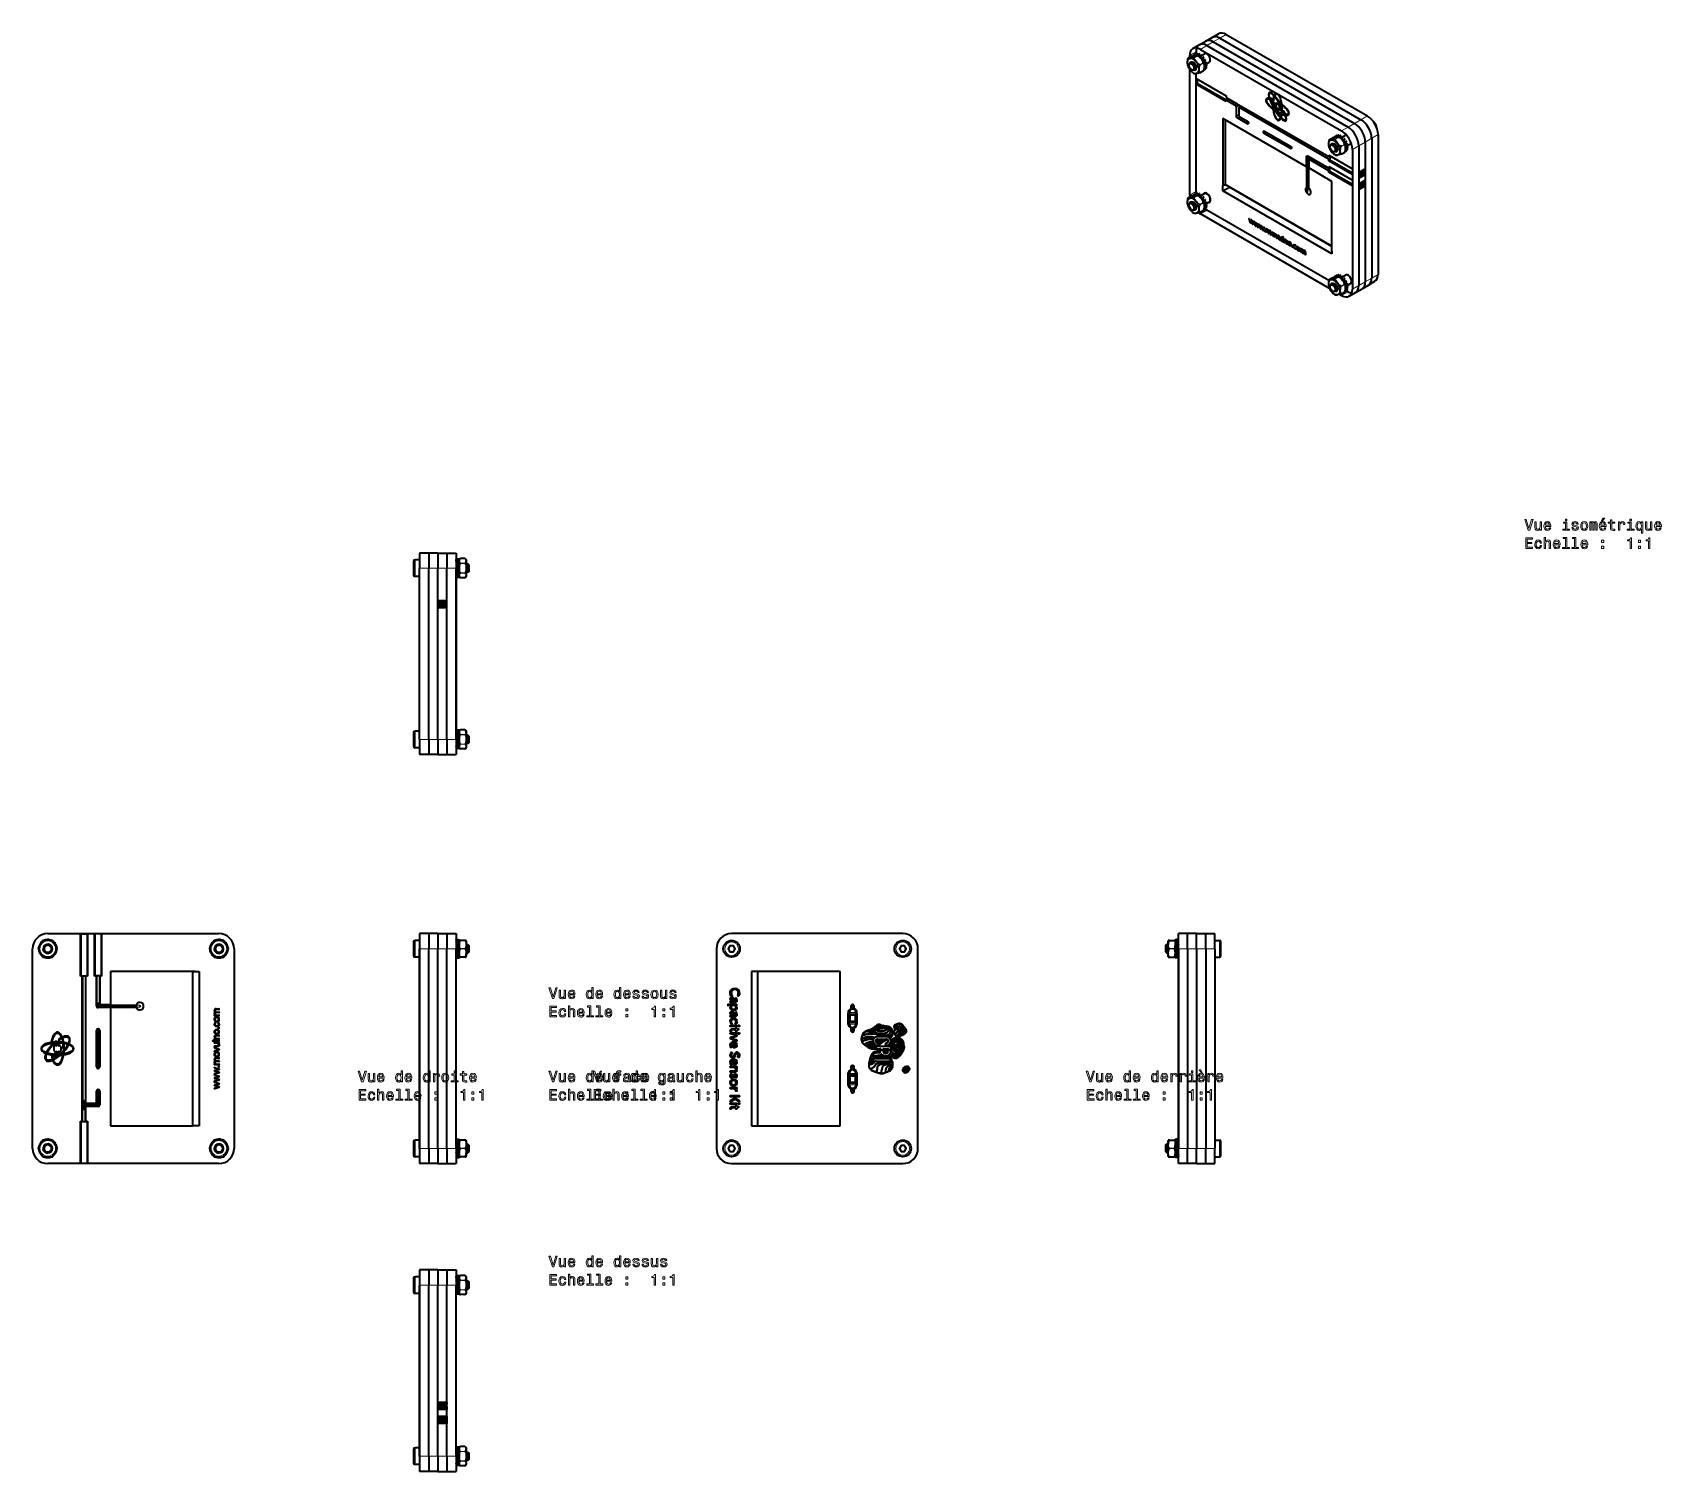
# Model space of a CAD drawing. Extents: x 291 to 828, y 188 to 662.
import ezdxf

# ---------------------------------------------------------------- set-up
doc = ezdxf.new("R2010")
doc.units = 0

msp = doc.modelspace()

# ---------------------------------------------------------------- linework, layer by layer
at = {"color": 7, "lineweight": 35, "ltscale": 0.061236}
for p, q in [((677.45, 658.79), (679.57, 660.02)), ((731.07, 578.48), (733.2, 579.7))]:
    msp.add_line(p, q, dxfattribs=at)
at = {"color": 7, "lineweight": 35, "ltscale": 0.061237}
for p, q in [((679.57, 660.02), (681.7, 661.24)), ((673.21, 656.34), (675.33, 657.57)), ((675.33, 657.57), (677.45, 658.79)), ((727.87, 613.7), (729.99, 614.92)), ((727.87, 611.74), (729.99, 612.96)), ((683.13, 609.48), (685.25, 610.7)), ((727.87, 609.89), (729.99, 611.11)), ((724.71, 574.8), (726.83, 576.03)), ((728.95, 577.25), (731.07, 578.48))]:
    msp.add_line(p, q, dxfattribs=at)
at = {"color": 7, "lineweight": 13, "ltscale": 0.061237}
for p, q in [((682.07, 659.77), (684.2, 660.99)), ((677.83, 657.32), (675.71, 656.09)), ((728.57, 632.92), (730.7, 634.15)), ((724.33, 630.47), (722.21, 629.25)), ((726.45, 631.7), (724.33, 630.47)), ((726.45, 631.7), (728.57, 632.92)), ((729.99, 625.57), (727.87, 624.35)), ((729.99, 625.57), (732.11, 626.8)), ((674.3, 609.24), (672.18, 608.02)), ((677.83, 603.12), (675.71, 601.9)), ((729.99, 579.54), (732.11, 580.76)), ((724.33, 576.27), (722.21, 575.05))]:
    msp.add_line(p, q, dxfattribs=at)
at = {"color": 7, "lineweight": 35}
for p, q in [((684.2, 660.99), (730.7, 634.15)), ((675.71, 656.09), (722.21, 629.25)), ((677.83, 657.32), (724.33, 630.47)), ((677.83, 657.32), (724.33, 630.47)), ((679.95, 658.54), (726.45, 631.7)), ((679.95, 658.54), (726.45, 631.7)), ((682.07, 659.77), (728.57, 632.92)), ((682.07, 659.77), (728.57, 632.92)), ((672.18, 608.02), (672.18, 649.49)), ((674.3, 609.24), (674.3, 648.13)), ((674.3, 609.24), (674.3, 644.63)), ((683.13, 633.33), (683.13, 611.2)), ((710.63, 617.45), (683.13, 633.33)), ((688.35, 637.87), (717.97, 620.77)), ((717.97, 619.91), (688.35, 637.01)), ((683.84, 632.92), (683.84, 611.61)), ((734.23, 628.02), (734.23, 581.99)), ((725.75, 623.12), (725.75, 577.09)), ((727.87, 624.35), (727.87, 578.32)), ((729.99, 625.57), (729.99, 579.54)), ((732.11, 626.8), (732.11, 580.76)), ((732.11, 626.8), (732.11, 580.76)), ((719.03, 589.6), (719.03, 612.61)), ((719.02, 588.75), (683.13, 609.48)), ((719.03, 591.3), (683.84, 611.61)), ((719.03, 591.2), (685.25, 610.7)), ((719.03, 591.2), (685.25, 610.7)), ((727.87, 609.89), (727.87, 578.32)), ((729.99, 611.11), (729.99, 579.54)), ((718.22, 577.35), (675.71, 601.9)), ((718, 579.93), (677.83, 603.12)), ((718, 579.93), (677.83, 603.12)), ((418.5, 428.82), (418.5, 485.2)), ((421.5, 428.82), (421.5, 485.2)), ((421.5, 428.82), (421.5, 485.2)), ((424.5, 428.82), (424.5, 485.2)), ((427.5, 428.82), (427.5, 485.2)), ((430.5, 428.82), (430.5, 485.2)), ((430.5, 482.3), (430.5, 431.72)), ((424.5, 428.82), (424.5, 472.16)), ((427.5, 428.82), (427.5, 472.16)), ((296.03, 364.84), (352.41, 364.84)), ((313.74, 364.84), (352.41, 364.84)), ((577.67, 364.84), (521.29, 364.84)), ((577.67, 364.84), (521.29, 364.84)), ((291.03, 294.08), (291.03, 359.84)), ((291.03, 294.08), (291.03, 359.84)), ((357.41, 359.84), (357.41, 294.08)), ((357.41, 359.84), (357.41, 294.08)), ((418.5, 294.08), (418.5, 359.84)), ((421.5, 294.08), (421.5, 359.84)), ((421.5, 294.08), (421.5, 359.84)), ((424.5, 294.08), (424.5, 359.84)), ((424.5, 294.08), (424.5, 359.84)), ((427.5, 294.08), (427.5, 359.84)), ((427.5, 294.08), (427.5, 359.84)), ((430.5, 294.08), (430.5, 359.84)), ((516.29, 359.84), (516.29, 294.08)), ((516.29, 359.84), (516.29, 294.08)), ((582.67, 294.08), (582.67, 359.84)), ((582.67, 294.08), (582.67, 359.84)), ((668.46, 359.84), (668.46, 294.08)), ((671.46, 359.84), (671.46, 294.08)), ((671.46, 359.84), (671.46, 294.08)), ((674.46, 359.84), (674.46, 294.08)), ((674.46, 359.84), (674.46, 294.08)), ((677.46, 359.84), (677.46, 294.08)), ((677.46, 359.84), (677.46, 294.08)), ((680.46, 359.84), (680.46, 294.08)), ((418.5, 357.19), (418.5, 296.73)), ((668.46, 297.01), (668.46, 356.91)), ((307.41, 308.96), (307.41, 350.84)), ((307.44, 350.89), (307.44, 309.89)), ((308.44, 350.89), (308.44, 309.89)), ((308.47, 350.84), (308.47, 308.96)), ((344.84, 352.34), (316.66, 352.34)), ((343.76, 352.34), (343.76, 301.58)), ((345.88, 352.34), (345.88, 301.57)), ((345.88, 352.34), (345.88, 301.57)), ((527.82, 352.34), (527.82, 301.57)), ((529.94, 301.57), (529.94, 352.34)), ((557.06, 352.34), (529.94, 352.34)), ((529.94, 301.57), (529.94, 352.34)), ((557.06, 301.57), (557.06, 352.34)), ((316.66, 340.47), (316.66, 301.58)), ((316.66, 301.58), (343.76, 301.58)), ((529.94, 301.57), (557.06, 301.57)), ((352.41, 289.08), (296.03, 289.08)), ((352.41, 289.08), (309.07, 289.08)), ((521.29, 289.08), (577.67, 289.08)), ((521.29, 289.08), (577.67, 289.08)), ((418.5, 192.7), (418.5, 249.08)), ((421.5, 192.7), (421.5, 249.08)), ((421.5, 192.7), (421.5, 249.08)), ((424.5, 192.7), (424.5, 249.08)), ((424.5, 210.41), (424.5, 249.08)), ((427.5, 210.41), (427.5, 249.08)), ((427.5, 192.7), (427.5, 249.08)), ((430.5, 192.7), (430.5, 249.08)), ((418.5, 246.42), (418.5, 195.35))]:
    msp.add_line(p, q, dxfattribs=at)
at = {"color": 7, "lineweight": 13, "ltscale": 0.061238}
for p, q in [((674.3, 655.28), (672.18, 654.05)), ((679.95, 658.54), (677.83, 657.32)), ((729.99, 579.54), (727.87, 578.32))]:
    msp.add_line(p, q, dxfattribs=at)
at = {"color": 7, "lineweight": 35, "ltscale": 0.02887}
msp.add_line((674.3, 654.12), (674.3, 655.28), dxfattribs=at)
msp.add_line((674.3, 654.12), (674.3, 655.28), dxfattribs=at)
at = {"color": 7, "lineweight": 13, "ltscale": 0.000863159}
for p, q in [((674.63, 654.72), (674.59, 654.72)), ((674.63, 608.69), (674.59, 608.68))]:
    msp.add_line(p, q, dxfattribs=at)
at = {"color": 7, "lineweight": 35, "ltscale": 0.000361302}
for p, q in [((674.61, 654.72), (674.59, 654.72)), ((674.61, 608.69), (674.59, 608.68))]:
    msp.add_line(p, q, dxfattribs=at)
at = {"color": 7, "lineweight": 35, "ltscale": 0.000457056}
for p, q in [((674.61, 654.72), (674.59, 654.72)), ((721.11, 581.84), (721.09, 581.84))]:
    msp.add_line(p, q, dxfattribs=at)
at = {"color": 7, "lineweight": 35, "ltscale": 0.000858311}
for p, q in [((674.64, 654.72), (674.61, 654.72)), ((721.14, 627.88), (721.11, 627.87)), ((674.64, 608.69), (674.61, 608.69))]:
    msp.add_line(p, q, dxfattribs=at)
at = {"color": 7, "lineweight": 13, "ltscale": 0.000355936}
for p, q in [((674.63, 654.72), (674.64, 654.72)), ((721.13, 627.87), (721.14, 627.88)), ((674.63, 608.69), (674.64, 608.69))]:
    msp.add_line(p, q, dxfattribs=at)
at = {"color": 7, "lineweight": 13, "ltscale": 0.000167847}
for p, q in [((674.72, 654.63), (674.73, 654.63)), ((674.72, 608.6), (674.73, 608.6)), ((721.22, 581.75), (721.23, 581.75))]:
    msp.add_line(p, q, dxfattribs=at)
at = {"color": 7, "lineweight": 13, "ltscale": 0.011804}
for p, q in [((674.72, 654.63), (674.76, 654.16)), ((721.22, 627.78), (721.26, 627.31)), ((674.72, 608.6), (674.76, 608.13)), ((721.22, 581.75), (721.26, 581.28))]:
    msp.add_line(p, q, dxfattribs=at)
at = {"color": 7, "lineweight": 35, "ltscale": 0.011993}
for p, q in [((674.76, 654.15), (674.73, 654.63)), ((721.26, 581.27), (721.23, 581.75))]:
    msp.add_line(p, q, dxfattribs=at)
at = {"color": 7, "lineweight": 13, "ltscale": 0.000932126}
for p, q in [((675.33, 654.59), (675.29, 654.6)), ((675.33, 608.56), (675.29, 608.56))]:
    msp.add_line(p, q, dxfattribs=at)
at = {"color": 7, "lineweight": 35, "ltscale": 0.000929825}
for p, q in [((675.35, 654.6), (675.31, 654.61)), ((675.35, 608.57), (675.31, 608.57))]:
    msp.add_line(p, q, dxfattribs=at)
at = {"color": 7, "lineweight": 35, "ltscale": 0.026642}
for p, q in [((676.11, 654.09), (677.03, 654.62)), ((722.61, 627.24), (723.53, 627.78)), ((676.11, 608.06), (677.03, 608.59))]:
    msp.add_line(p, q, dxfattribs=at)
at = {"color": 7, "lineweight": 13, "ltscale": 0.061236}
for p, q in [((679.95, 658.54), (682.07, 659.77)), ((732.11, 626.8), (734.23, 628.02)), ((727.87, 624.35), (725.75, 623.12)), ((732.11, 580.76), (734.23, 581.99)), ((727.87, 578.32), (725.75, 577.09))]:
    msp.add_line(p, q, dxfattribs=at)
at = {"color": 7, "lineweight": 35, "ltscale": 0.002634}
for p, q in [((671.64, 653.13), (671.7, 653.22)), ((718.14, 580.25), (718.2, 580.34))]:
    msp.add_line(p, q, dxfattribs=at)
at = {"color": 7, "lineweight": 13, "ltscale": 0.031951}
for p, q in [((671.7, 653.22), (672.81, 653.86)), ((673.57, 653.39), (674.68, 654.03)), ((673.64, 653.35), (674.75, 653.99)), ((675.55, 648.43), (676.66, 649.07)), ((718.2, 626.37), (719.31, 627.01)), ((720.07, 626.54), (721.18, 627.18)), ((722.02, 624.17), (723.12, 624.81)), ((722.05, 624.08), (723.16, 624.72)), ((675.52, 604.98), (676.62, 605.62)), ((675.55, 604.89), (676.66, 605.53)), ((718.2, 580.34), (719.31, 580.98)), ((720.07, 580.51), (721.18, 581.15)), ((722.05, 575.55), (723.16, 576.19))]:
    msp.add_line(p, q, dxfattribs=at)
at = {"color": 7, "lineweight": 35, "ltscale": 0.000325846}
for p, q in [((671.71, 653.23), (671.7, 653.22)), ((671.71, 607.2), (671.7, 607.19)), ((676.62, 602.97), (676.62, 602.98))]:
    msp.add_line(p, q, dxfattribs=at)
at = {"color": 7, "lineweight": 35, "ltscale": 0.000131553}
for p, q in [((671.7, 653.22), (671.7, 653.22)), ((676.62, 649.02), (676.63, 649.02)), ((718.2, 626.37), (718.2, 626.37)), ((718.2, 580.34), (718.2, 580.34))]:
    msp.add_line(p, q, dxfattribs=at)
at = {"color": 7, "lineweight": 35, "ltscale": 0.030574}
for p, q in [((671.71, 653.23), (672.77, 653.84)), ((671.71, 607.2), (672.77, 607.81)), ((675.56, 602.36), (676.62, 602.97)), ((722.06, 575.51), (723.11, 576.13))]:
    msp.add_line(p, q, dxfattribs=at)
at = {"color": 7, "lineweight": 35, "ltscale": 0.00194}
for p, q in [((671.98, 651.02), (671.98, 651.1)), ((692.15, 599.06), (692.17, 599.14)), ((693.84, 598.09), (693.87, 598.16)), ((695.54, 597.11), (695.56, 597.18)), ((718.48, 578.14), (718.48, 578.22))]:
    msp.add_line(p, q, dxfattribs=at)
at = {"color": 7, "lineweight": 35, "ltscale": 0.006595}
for p, q in [((671.98, 650.76), (671.98, 651.02)), ((718.48, 623.91), (718.48, 624.17)), ((671.98, 604.72), (671.98, 604.99))]:
    msp.add_line(p, q, dxfattribs=at)
at = {"color": 7, "lineweight": 13, "ltscale": 9.9358e-05}
for p, q in [((672.1, 651.31), (672.1, 651.31)), ((718.6, 624.46), (718.6, 624.46)), ((672.1, 605.27), (672.1, 605.28))]:
    msp.add_line(p, q, dxfattribs=at)
at = {"color": 7, "lineweight": 35, "ltscale": 0.013852}
msp.add_line((672.18, 653.5), (672.18, 654.05), dxfattribs=at)
at = {"color": 7, "lineweight": 35, "ltscale": 0.000803234}
for p, q in [((672.59, 651.94), (672.61, 651.96)), ((673.91, 649.24), (673.94, 649.26)), ((672.59, 605.91), (672.61, 605.92)), ((673.91, 603.21), (673.94, 603.22)), ((678.86, 606.06), (678.89, 606.08)), ((719.09, 579.06), (719.11, 579.08)), ((720.41, 576.36), (720.44, 576.38))]:
    msp.add_line(p, q, dxfattribs=at)
at = {"color": 7, "lineweight": 35, "ltscale": 0.004958}
for p, q in [((672.76, 649.41), (672.93, 649.31)), ((672.76, 603.38), (672.93, 603.28))]:
    msp.add_line(p, q, dxfattribs=at)
at = {"color": 7, "lineweight": 35, "ltscale": 0.001066}
for p, q in [((672.77, 653.84), (672.81, 653.86)), ((675.56, 648.39), (675.52, 648.38)), ((719.27, 627), (719.31, 627.01)), ((719.27, 580.96), (719.31, 580.98)), ((722.06, 575.51), (722.02, 575.5)), ((431.47, 358.4), (431.49, 358.43)), ((431.47, 292.64), (431.49, 292.67))]:
    msp.add_line(p, q, dxfattribs=at)
at = {"color": 7, "lineweight": 35, "ltscale": 0.000823603}
for p, q in [((673.3, 654.03), (673.28, 654)), ((719.8, 581.15), (719.78, 581.12))]:
    msp.add_line(p, q, dxfattribs=at)
at = {"color": 7, "lineweight": 35, "ltscale": 0.001035}
for p, q in [((673.3, 654.03), (673.33, 654.06)), ((719.8, 627.18), (719.83, 627.22)), ((673.3, 607.99), (673.33, 608.03)), ((719.8, 581.15), (719.83, 581.18)), ((434.48, 361.1), (434.46, 361.06)), ((664.48, 361.1), (664.5, 361.06)), ((575.63, 330.92), (575.67, 330.9))]:
    msp.add_line(p, q, dxfattribs=at)
at = {"color": 7, "lineweight": 13, "ltscale": 0.000823976}
for p, q in [((673.35, 654.08), (673.37, 654.11)), ((673.35, 608.05), (673.37, 608.07))]:
    msp.add_line(p, q, dxfattribs=at)
at = {"color": 7, "lineweight": 13, "ltscale": 0.000908617}
msp.add_line((673.41, 651.87), (673.38, 651.89), dxfattribs=at)
at = {"color": 7, "lineweight": 35, "ltscale": 0.000130772}
for p, q in [((673.4, 651.4), (673.4, 651.4)), ((673.4, 605.37), (673.4, 605.37)), ((719.9, 578.52), (719.9, 578.52))]:
    msp.add_line(p, q, dxfattribs=at)
at = {"color": 7, "lineweight": 13, "ltscale": 0.000623196}
for p, q in [((673.47, 654.05), (673.46, 654.03)), ((673.47, 608.02), (673.46, 608)), ((719.97, 581.17), (719.96, 581.15))]:
    msp.add_line(p, q, dxfattribs=at)
at = {"color": 7, "lineweight": 13, "ltscale": 0.000826942}
for p, q in [((673.47, 654.05), (673.49, 654.08)), ((719.97, 627.21), (719.99, 627.24)), ((673.47, 608.02), (673.49, 608.05)), ((719.97, 581.17), (719.99, 581.2))]:
    msp.add_line(p, q, dxfattribs=at)
at = {"color": 7, "lineweight": 13, "ltscale": 0.000577921}
for p, q in [((673.49, 654.04), (673.47, 654.05)), ((719.99, 627.19), (719.97, 627.21)), ((673.49, 608.01), (673.47, 608.02)), ((719.99, 581.16), (719.97, 581.17))]:
    msp.add_line(p, q, dxfattribs=at)
at = {"color": 7, "lineweight": 13, "ltscale": 0.001389}
for p, q in [((673.49, 654.08), (673.54, 654.05)), ((673.49, 608.05), (673.54, 608.01)), ((719.99, 581.2), (720.03, 581.17))]:
    msp.add_line(p, q, dxfattribs=at)
at = {"color": 7, "lineweight": 35, "ltscale": 0.002027}
for p, q in [((673.5, 654.1), (673.56, 654.05)), ((697.48, 639.53), (697.49, 639.45)), ((673.5, 608.07), (673.56, 608.02)), ((720, 581.22), (720.06, 581.17))]:
    msp.add_line(p, q, dxfattribs=at)
at = {"color": 7, "lineweight": 35, "ltscale": 0.006024}
for p, q in [((673.76, 654.28), (673.91, 654.09)), ((673.76, 608.25), (673.91, 608.06))]:
    msp.add_line(p, q, dxfattribs=at)
at = {"color": 7, "lineweight": 35, "ltscale": 0.000510483}
msp.add_line((673.81, 654.4), (673.83, 654.41), dxfattribs=at)
at = {"color": 7, "lineweight": 13, "ltscale": 0.000887502}
for p, q in [((673.9, 654.33), (673.92, 654.36)), ((673.9, 608.3), (673.92, 608.33))]:
    msp.add_line(p, q, dxfattribs=at)
at = {"color": 7, "lineweight": 13, "ltscale": 0.003988}
for p, q in [((674.06, 654.11), (673.96, 654.23)), ((720.56, 627.26), (720.46, 627.38))]:
    msp.add_line(p, q, dxfattribs=at)
at = {"color": 7, "lineweight": 13, "ltscale": 0.00088899}
for p, q in [((674.02, 654.27), (674.04, 654.3)), ((720.52, 627.42), (720.54, 627.45)), ((674.02, 608.23), (674.04, 608.26)), ((720.52, 581.39), (720.54, 581.42))]:
    msp.add_line(p, q, dxfattribs=at)
at = {"color": 7, "lineweight": 13, "ltscale": 0.005033}
for p, q in [((674.15, 654.11), (674.02, 654.27)), ((674.15, 608.08), (674.02, 608.23))]:
    msp.add_line(p, q, dxfattribs=at)
at = {"color": 7, "lineweight": 13, "ltscale": 0.005868}
for p, q in [((674.04, 654.3), (674.19, 654.12)), ((720.54, 627.45), (720.69, 627.27)), ((674.04, 608.26), (674.19, 608.08)), ((720.54, 581.42), (720.69, 581.24))]:
    msp.add_line(p, q, dxfattribs=at)
at = {"color": 7, "lineweight": 35, "ltscale": 0.006774}
for p, q in [((674.05, 654.33), (674.22, 654.12)), ((720.55, 627.48), (720.72, 627.27)), ((674.05, 608.29), (674.22, 608.09)), ((720.55, 581.45), (720.72, 581.24)), ((430.5, 426.26), (430.5, 425.99))]:
    msp.add_line(p, q, dxfattribs=at)
at = {"color": 7, "lineweight": 13, "ltscale": 0.008359}
for p, q in [((674.16, 654.44), (674.25, 654.12)), ((720.66, 627.6), (720.75, 627.27)), ((674.16, 608.41), (674.25, 608.09)), ((720.66, 581.56), (720.75, 581.24))]:
    msp.add_line(p, q, dxfattribs=at)
at = {"color": 7, "lineweight": 35, "ltscale": 0.008188}
for p, q in [((674.26, 654.12), (674.18, 654.44)), ((674.26, 608.09), (674.18, 608.4)), ((720.76, 581.24), (720.67, 581.56))]:
    msp.add_line(p, q, dxfattribs=at)
at = {"color": 7, "lineweight": 35, "ltscale": 0.005771}
msp.add_line((674.39, 654.33), (674.5, 654.13), dxfattribs=at)
at = {"color": 7, "lineweight": 13, "ltscale": 0.000932623}
for p, q in [((674.58, 654.26), (674.6, 654.29)), ((721.08, 627.41), (721.1, 627.44)), ((721.08, 581.38), (721.1, 581.41))]:
    msp.add_line(p, q, dxfattribs=at)
at = {"color": 7, "lineweight": 13, "ltscale": 0.000863793}
for p, q in [((674.64, 654.11), (674.62, 654.14)), ((674.64, 608.08), (674.62, 608.11))]:
    msp.add_line(p, q, dxfattribs=at)
at = {"color": 7, "lineweight": 13, "ltscale": 0.000931017}
for p, q in [((674.69, 654.16), (674.71, 654.19)), ((721.19, 627.32), (721.21, 627.34)), ((674.69, 608.13), (674.71, 608.16)), ((721.19, 581.28), (721.21, 581.31))]:
    msp.add_line(p, q, dxfattribs=at)
at = {"color": 7, "lineweight": 13, "ltscale": 0.002878}
for p, q in [((674.74, 654.06), (674.69, 654.16)), ((674.74, 608.03), (674.69, 608.13)), ((721.24, 581.18), (721.19, 581.28))]:
    msp.add_line(p, q, dxfattribs=at)
at = {"color": 7, "lineweight": 13, "ltscale": 0.004547}
for p, q in [((674.71, 654.19), (674.8, 654.03)), ((721.21, 627.34), (721.3, 627.19)), ((674.71, 608.16), (674.8, 608)), ((721.21, 581.31), (721.3, 581.15))]:
    msp.add_line(p, q, dxfattribs=at)
at = {"color": 7, "lineweight": 35, "ltscale": 0.006319}
for p, q in [((674.72, 654.23), (674.85, 654.01)), ((674.72, 608.19), (674.85, 607.97)), ((721.22, 581.35), (721.35, 581.13))]:
    msp.add_line(p, q, dxfattribs=at)
at = {"color": 7, "lineweight": 13, "ltscale": 0.000958526}
msp.add_line((675.31, 653.86), (675.34, 653.89), dxfattribs=at)
at = {"color": 7, "lineweight": 13, "ltscale": 0.002511}
for p, q in [((675.36, 653.65), (675.33, 653.75)), ((721.85, 626.8), (721.83, 626.9)), ((675.36, 607.62), (675.33, 607.71)), ((721.85, 580.77), (721.83, 580.87))]:
    msp.add_line(p, q, dxfattribs=at)
at = {"color": 7, "lineweight": 13, "ltscale": 0.000134978}
for p, q in [((675.39, 654.5), (675.4, 654.5)), ((675.39, 608.46), (675.4, 608.47))]:
    msp.add_line(p, q, dxfattribs=at)
at = {"color": 7, "lineweight": 13, "ltscale": 0.000957869}
for p, q in [((675.4, 653.75), (675.43, 653.78)), ((675.4, 607.72), (675.43, 607.74))]:
    msp.add_line(p, q, dxfattribs=at)
at = {"color": 7, "lineweight": 13, "ltscale": 0.005022}
for p, q in [((675.45, 653.56), (675.4, 653.75)), ((721.95, 580.68), (721.9, 580.87))]:
    msp.add_line(p, q, dxfattribs=at)
at = {"color": 7, "lineweight": 13, "ltscale": 0.006969}
for p, q in [((675.43, 653.78), (675.5, 653.51)), ((721.93, 626.93), (722, 626.66)), ((675.43, 607.74), (675.5, 607.48))]:
    msp.add_line(p, q, dxfattribs=at)
at = {"color": 7, "lineweight": 35, "ltscale": 0.008949}
for p, q in [((675.44, 653.82), (675.54, 653.47)), ((721.94, 626.97), (722.04, 626.63)), ((675.44, 607.78), (675.54, 607.44)), ((721.94, 580.94), (722.04, 580.59))]:
    msp.add_line(p, q, dxfattribs=at)
at = {"color": 7, "lineweight": 35, "ltscale": 0.011252}
for p, q in [((675.47, 653.72), (675.86, 653.94)), ((721.97, 626.87), (722.36, 627.1)), ((675.47, 607.69), (675.86, 607.91)), ((721.97, 580.84), (722.36, 581.06))]:
    msp.add_line(p, q, dxfattribs=at)
at = {"color": 7, "lineweight": 13, "ltscale": 0.03195}
for p, q in [((675.52, 651.02), (676.62, 651.66)), ((675.55, 650.93), (676.66, 651.56)), ((722.05, 621.58), (723.16, 622.22)), ((671.7, 607.19), (672.81, 607.83)), ((673.57, 607.35), (674.68, 607.99)), ((673.64, 607.31), (674.75, 607.95)), ((675.55, 602.39), (676.66, 603.03)), ((720.14, 580.47), (721.25, 581.11)), ((722.02, 578.14), (723.12, 578.77)), ((722.05, 578.04), (723.16, 578.68))]:
    msp.add_line(p, q, dxfattribs=at)
at = {"color": 7, "lineweight": 35, "ltscale": 0.000972272}
for p, q in [((675.82, 653.84), (675.81, 653.8)), ((722.32, 626.99), (722.31, 626.96)), ((722.32, 580.96), (722.31, 580.92))]:
    msp.add_line(p, q, dxfattribs=at)
at = {"color": 7, "lineweight": 13, "ltscale": 0.010004}
for p, q in [((676.1, 654.07), (675.94, 653.7)), ((676.1, 608.03), (675.94, 607.67)), ((722.6, 581.19), (722.44, 580.82))]:
    msp.add_line(p, q, dxfattribs=at)
at = {"color": 7, "lineweight": 35, "ltscale": 0.010088}
for p, q in [((676.1, 654.07), (675.94, 653.7)), ((676.1, 608.04), (675.94, 607.67))]:
    msp.add_line(p, q, dxfattribs=at)
at = {"color": 7, "lineweight": 35, "ltscale": 0.000633833}
for p, q in [((675.95, 653.75), (675.95, 653.77)), ((675.95, 607.72), (675.95, 607.74))]:
    msp.add_line(p, q, dxfattribs=at)
at = {"color": 7, "lineweight": 13, "ltscale": 0.003128}
for p, q in [((675.97, 652.97), (676, 653.1)), ((722.47, 580.09), (722.5, 580.22))]:
    msp.add_line(p, q, dxfattribs=at)
at = {"color": 7, "lineweight": 13, "ltscale": 0.000973554}
for p, q in [((676.01, 653.2), (676.04, 653.22)), ((722.51, 626.35), (722.54, 626.38)), ((676.01, 607.16), (676.04, 607.19)), ((722.51, 580.32), (722.54, 580.34))]:
    msp.add_line(p, q, dxfattribs=at)
at = {"color": 7, "lineweight": 13, "ltscale": 0.000989524}
msp.add_line((676.07, 654.15), (676.03, 654.16), dxfattribs=at)
at = {"color": 7, "lineweight": 13, "ltscale": 0.004727}
for p, q in [((676.03, 652.9), (676.07, 653.08)), ((676.03, 606.87), (676.07, 607.05)), ((722.53, 580.02), (722.57, 580.2))]:
    msp.add_line(p, q, dxfattribs=at)
at = {"color": 7, "lineweight": 35, "ltscale": 0.000990267}
for p, q in [((676.09, 654.16), (676.05, 654.18)), ((722.59, 627.32), (722.55, 627.33)), ((676.09, 608.13), (676.05, 608.15))]:
    msp.add_line(p, q, dxfattribs=at)
at = {"color": 7, "lineweight": 13, "ltscale": 0.005991}
for p, q in [((676.1, 653.11), (676.05, 652.87)), ((677.38, 650.19), (677.59, 650.09)), ((723.88, 623.35), (724.09, 623.24)), ((677.38, 604.16), (677.59, 604.05))]:
    msp.add_line(p, q, dxfattribs=at)
at = {"color": 7, "lineweight": 35, "ltscale": 0.007}
for p, q in [((676.12, 653.13), (676.06, 652.86)), ((722.62, 626.29), (722.56, 626.01)), ((676.12, 607.1), (676.06, 606.83))]:
    msp.add_line(p, q, dxfattribs=at)
at = {"color": 7, "lineweight": 13, "ltscale": 0.00096885}
for p, q in [((676.07, 653.08), (676.1, 653.11)), ((722.57, 626.24), (722.6, 626.26)), ((722.57, 580.2), (722.6, 580.23))]:
    msp.add_line(p, q, dxfattribs=at)
at = {"color": 7, "lineweight": 13, "ltscale": 0.00172}
for p, q in [((676.48, 652.25), (676.55, 652.27)), ((722.98, 625.41), (723.05, 625.42)), ((676.48, 606.22), (676.55, 606.23)), ((722.98, 579.37), (723.05, 579.38))]:
    msp.add_line(p, q, dxfattribs=at)
at = {"color": 7, "lineweight": 35, "ltscale": 0.002599}
msp.add_line((676.5, 652.22), (676.6, 652.24), dxfattribs=at)
at = {"color": 7, "lineweight": 13, "ltscale": 0.001514}
for p, q in [((676.59, 652.34), (676.54, 652.32)), ((676.59, 606.31), (676.54, 606.28))]:
    msp.add_line(p, q, dxfattribs=at)
at = {"color": 7, "lineweight": 13, "ltscale": 0.000975944}
for p, q in [((676.59, 652.34), (676.63, 652.36)), ((723.09, 625.5), (723.13, 625.51)), ((676.59, 606.31), (676.63, 606.33)), ((723.09, 579.46), (723.13, 579.48))]:
    msp.add_line(p, q, dxfattribs=at)
at = {"color": 7, "lineweight": 35, "ltscale": 0.000401028}
for p, q in [((676.61, 652.24), (676.6, 652.24)), ((676.61, 606.21), (676.6, 606.2)), ((723.11, 579.36), (723.1, 579.36))]:
    msp.add_line(p, q, dxfattribs=at)
at = {"color": 7, "lineweight": 35, "ltscale": 0.000972075}
for p, q in [((676.61, 652.24), (676.65, 652.26)), ((723.11, 625.4), (723.15, 625.41)), ((676.61, 606.21), (676.65, 606.23)), ((723.11, 579.36), (723.15, 579.38))]:
    msp.add_line(p, q, dxfattribs=at)
at = {"color": 7, "lineweight": 13, "ltscale": 0.000950079}
for p, q in [((676.66, 652.37), (676.63, 652.36)), ((723.16, 579.49), (723.13, 579.48))]:
    msp.add_line(p, q, dxfattribs=at)
at = {"color": 7, "lineweight": 13, "ltscale": 0.000994926}
for p, q in [((676.75, 653.44), (676.72, 653.46)), ((676.75, 607.4), (676.72, 607.43))]:
    msp.add_line(p, q, dxfattribs=at)
at = {"color": 7, "lineweight": 35, "ltscale": 0.000994266}
msp.add_line((676.77, 653.47), (676.74, 653.5), dxfattribs=at)
at = {"color": 7, "lineweight": 13, "ltscale": 0.002456}
for p, q in [((676.83, 651.41), (676.91, 651.35)), ((676.83, 605.38), (676.91, 605.32))]:
    msp.add_line(p, q, dxfattribs=at)
at = {"color": 7, "lineweight": 35, "ltscale": 0.002804}
for p, q in [((676.84, 651.39), (676.93, 651.33)), ((723.34, 624.55), (723.43, 624.48)), ((676.84, 605.36), (676.93, 605.29)), ((723.34, 578.51), (723.43, 578.45))]:
    msp.add_line(p, q, dxfattribs=at)
at = {"color": 7, "lineweight": 13, "ltscale": 0.001976}
for p, q in [((676.9, 649.8), (676.94, 649.73)), ((676.9, 603.77), (676.94, 603.7))]:
    msp.add_line(p, q, dxfattribs=at)
at = {"color": 7, "lineweight": 35, "ltscale": 0.00203}
for p, q in [((676.94, 649.72), (676.9, 649.79)), ((723.43, 622.87), (723.4, 622.94))]:
    msp.add_line(p, q, dxfattribs=at)
at = {"color": 7, "lineweight": 13, "ltscale": 0.004649}
for p, q in [((676.94, 650.62), (677.05, 650.48)), ((676.94, 604.59), (677.05, 604.44)), ((723.43, 577.74), (723.55, 577.59))]:
    msp.add_line(p, q, dxfattribs=at)
at = {"color": 7, "lineweight": 35, "ltscale": 0.004885}
for p, q in [((677.05, 650.46), (676.94, 650.61)), ((723.55, 623.61), (723.44, 623.77))]:
    msp.add_line(p, q, dxfattribs=at)
at = {"color": 7, "lineweight": 35, "ltscale": 0.003574}
for p, q in [((677.06, 649.31), (676.94, 649.24)), ((723.56, 576.43), (723.44, 576.36))]:
    msp.add_line(p, q, dxfattribs=at)
at = {"color": 7, "lineweight": 35, "ltscale": 0.000143148}
for p, q in [((676.94, 649.24), (676.94, 649.23)), ((723.44, 576.36), (723.44, 576.35))]:
    msp.add_line(p, q, dxfattribs=at)
at = {"color": 7, "lineweight": 13, "ltscale": 0.000970767}
for p, q in [((676.98, 651.4), (677.02, 651.41)), ((723.48, 624.55), (723.52, 624.56)), ((676.98, 605.36), (677.02, 605.38)), ((723.48, 578.52), (723.52, 578.53))]:
    msp.add_line(p, q, dxfattribs=at)
at = {"color": 7, "lineweight": 13, "ltscale": 0.001874}
for p, q in [((676.98, 651.32), (676.98, 651.4)), ((723.48, 624.48), (723.48, 624.55)), ((723.48, 578.44), (723.48, 578.52))]:
    msp.add_line(p, q, dxfattribs=at)
at = {"color": 7, "lineweight": 35, "ltscale": 0.000965822}
for p, q in [((676.98, 651.32), (677.02, 651.34)), ((723.48, 624.48), (723.52, 624.49)), ((723.48, 578.44), (723.52, 578.46))]:
    msp.add_line(p, q, dxfattribs=at)
at = {"color": 7, "lineweight": 35, "ltscale": 0.0009137}
for p, q in [((677.01, 649.67), (677.04, 649.68)), ((677.01, 603.64), (677.04, 603.64))]:
    msp.add_line(p, q, dxfattribs=at)
at = {"color": 7, "lineweight": 13, "ltscale": 0.000919884}
for p, q in [((677.03, 649.7), (677.07, 649.7)), ((723.53, 576.82), (723.57, 576.82))]:
    msp.add_line(p, q, dxfattribs=at)
at = {"color": 7, "lineweight": 35, "ltscale": 0.005847}
for p, q in [((677.26, 649.44), (677.06, 649.31)), ((723.76, 576.56), (723.56, 576.43))]:
    msp.add_line(p, q, dxfattribs=at)
at = {"color": 7, "lineweight": 13, "ltscale": 0.001314}
for p, q in [((677.12, 650.43), (677.14, 650.48)), ((677.12, 604.39), (677.14, 604.44)), ((430.6, 362.69), (430.58, 362.74)), ((430.6, 296.93), (430.58, 296.98))]:
    msp.add_line(p, q, dxfattribs=at)
at = {"color": 7, "lineweight": 35, "ltscale": 0.000947407}
for p, q in [((677.12, 650.43), (677.15, 650.44)), ((723.62, 577.55), (723.65, 577.56))]:
    msp.add_line(p, q, dxfattribs=at)
at = {"color": 7, "lineweight": 13, "ltscale": 0.000951554}
for p, q in [((677.14, 650.48), (677.17, 650.49)), ((677.14, 604.44), (677.17, 604.45))]:
    msp.add_line(p, q, dxfattribs=at)
at = {"color": 7, "lineweight": 13, "ltscale": 0.001324}
for p, q in [((677.17, 650.49), (677.15, 650.44)), ((723.67, 577.61), (723.65, 577.56))]:
    msp.add_line(p, q, dxfattribs=at)
at = {"color": 7, "lineweight": 13, "ltscale": 0.000545241}
for p, q in [((677.23, 649.58), (677.24, 649.57)), ((723.73, 576.7), (723.74, 576.69))]:
    msp.add_line(p, q, dxfattribs=at)
at = {"color": 7, "lineweight": 13, "ltscale": 0.001261}
for p, q in [((677.3, 652.63), (677.28, 652.58)), ((677.3, 606.6), (677.28, 606.55)), ((723.8, 579.75), (723.78, 579.7))]:
    msp.add_line(p, q, dxfattribs=at)
at = {"color": 7, "lineweight": 13, "ltscale": 0.000930801}
for p, q in [((677.31, 652.56), (677.28, 652.58)), ((723.81, 625.71), (723.78, 625.74)), ((723.81, 579.68), (723.78, 579.7))]:
    msp.add_line(p, q, dxfattribs=at)
at = {"color": 7, "lineweight": 13, "ltscale": 0.01046}
for p, q in [((677.29, 650.92), (677.7, 650.83)), ((723.79, 624.08), (724.2, 623.99)), ((677.29, 604.89), (677.7, 604.8)), ((723.79, 578.04), (724.2, 577.95))]:
    msp.add_line(p, q, dxfattribs=at)
at = {"color": 7, "lineweight": 35, "ltscale": 0.000932317}
for p, q in [((677.32, 652.61), (677.3, 652.63)), ((723.82, 579.72), (723.8, 579.75))]:
    msp.add_line(p, q, dxfattribs=at)
at = {"color": 7, "lineweight": 13, "ltscale": 0.001256}
for p, q in [((677.31, 652.56), (677.32, 652.61)), ((723.81, 625.71), (723.82, 625.76)), ((677.31, 606.52), (677.32, 606.57)), ((723.81, 579.68), (723.82, 579.72))]:
    msp.add_line(p, q, dxfattribs=at)
at = {"color": 7, "lineweight": 35, "ltscale": 0.010716}
for p, q in [((677.31, 650.95), (677.72, 650.85)), ((723.8, 624.11), (724.22, 624.01)), ((677.31, 604.92), (677.72, 604.82)), ((723.8, 578.07), (724.22, 577.97))]:
    msp.add_line(p, q, dxfattribs=at)
at = {"color": 7, "lineweight": 35, "ltscale": 0.036007}
msp.add_line((677.38, 651.13), (678.63, 651.85), dxfattribs=at)
at = {"color": 7, "lineweight": 35, "ltscale": 0.005994}
msp.add_line((677.4, 650.22), (677.61, 650.11), dxfattribs=at)
at = {"color": 7, "lineweight": 13, "ltscale": 0.000364746}
for p, q in [((677.63, 649.94), (677.63, 649.96)), ((724.13, 623.1), (724.13, 623.11)), ((724.13, 577.06), (724.13, 577.08))]:
    msp.add_line(p, q, dxfattribs=at)
at = {"color": 7, "lineweight": 13, "ltscale": 8.7389e-05}
msp.add_line((677.63, 649.94), (677.63, 649.94), dxfattribs=at)
at = {"color": 7, "lineweight": 13, "ltscale": 0.000789981}
for p, q in [((677.66, 651.6), (677.65, 651.63)), ((724.16, 578.72), (724.15, 578.75))]:
    msp.add_line(p, q, dxfattribs=at)
at = {"color": 7, "lineweight": 35, "ltscale": 0.000783573}
for p, q in [((677.68, 651.67), (677.66, 651.7)), ((677.68, 605.64), (677.66, 605.66))]:
    msp.add_line(p, q, dxfattribs=at)
at = {"color": 7, "lineweight": 35, "ltscale": 0.000371516}
for p, q in [((677.66, 650), (677.66, 650.01)), ((724.16, 623.15), (724.16, 623.16)), ((677.66, 603.96), (677.66, 603.98))]:
    msp.add_line(p, q, dxfattribs=at)
at = {"color": 7, "lineweight": 13, "ltscale": 0.000589805}
msp.add_line((677.78, 650.7), (677.77, 650.72), dxfattribs=at)
at = {"color": 7, "lineweight": 35, "ltscale": 0.000592994}
msp.add_line((677.8, 650.77), (677.79, 650.79), dxfattribs=at)
at = {"color": 7, "lineweight": 35, "ltscale": 0.041296}
msp.add_line((674.3, 646.48), (674.3, 648.13), dxfattribs=at)
at = {"color": 7, "lineweight": 35, "ltscale": 0.285678}
msp.add_line((674.3, 646.48), (684.19, 640.77), dxfattribs=at)
at = {"color": 7, "lineweight": 35, "ltscale": 0.010902}
for p, q in [((674.3, 644.63), (674.67, 644.85)), ((717.97, 619.42), (718.34, 619.63)), ((717.97, 615.6), (718.34, 615.82))]:
    msp.add_line(p, q, dxfattribs=at)
at = {"color": 7, "lineweight": 35, "ltscale": 0.285675}
msp.add_line((684.19, 638.91), (674.3, 644.63), dxfattribs=at)
at = {"color": 7, "lineweight": 35, "ltscale": 0.035402}
msp.add_line((674.61, 646.3), (674.61, 644.88), dxfattribs=at)
at = {"color": 7, "lineweight": 35, "ltscale": 0.27649}
msp.add_line((684.19, 639.35), (674.61, 644.88), dxfattribs=at)
at = {"color": 7, "lineweight": 35, "ltscale": 0.030573}
for p, q in [((675.56, 648.39), (676.62, 649.01)), ((718.21, 626.38), (719.27, 627)), ((718.21, 580.35), (719.27, 580.96))]:
    msp.add_line(p, q, dxfattribs=at)
at = {"color": 7, "lineweight": 35, "ltscale": 0.000326926}
for p, q in [((676.62, 649.01), (676.62, 649.02)), ((718.21, 626.38), (718.2, 626.37)), ((718.21, 580.35), (718.2, 580.34))]:
    msp.add_line(p, q, dxfattribs=at)
at = {"color": 7, "lineweight": 35, "ltscale": 0.002632}
for p, q in [((676.69, 649.11), (676.63, 649.02)), ((723.19, 622.26), (723.13, 622.17)), ((676.69, 603.07), (676.63, 602.99)), ((723.19, 576.23), (723.13, 576.14))]:
    msp.add_line(p, q, dxfattribs=at)
at = {"color": 7, "lineweight": 35, "ltscale": 0.001226}
msp.add_line((676.69, 649.11), (676.66, 649.07), dxfattribs=at)
at = {"color": 7, "lineweight": 13, "ltscale": 0.000383114}
for p, q in [((676.72, 649.15), (676.71, 649.14)), ((723.22, 622.3), (723.21, 622.29)), ((676.72, 603.12), (676.71, 603.11)), ((723.22, 576.27), (723.21, 576.26))]:
    msp.add_line(p, q, dxfattribs=at)
at = {"color": 7, "lineweight": 13, "ltscale": 0.000228357}
for p, q in [((676.71, 649.15), (676.72, 649.15)), ((723.21, 622.3), (723.22, 622.3)), ((723.21, 576.27), (723.22, 576.27))]:
    msp.add_line(p, q, dxfattribs=at)
at = {"color": 7, "lineweight": 35, "ltscale": 0.012355}
for p, q in [((684.19, 640.77), (684.19, 640.27)), ((717.97, 620.77), (717.97, 621.27))]:
    msp.add_line(p, q, dxfattribs=at)
at = {"color": 7, "lineweight": 35, "ltscale": 0.098424}
for p, q in [((684.19, 640.27), (687.6, 638.3)), ((687.6, 637.44), (684.19, 639.41))]:
    msp.add_line(p, q, dxfattribs=at)
at = {"color": 7, "lineweight": 35, "ltscale": 0.021603}
for p, q in [((684.19, 639.41), (684.94, 639.84)), ((687.6, 638.3), (688.35, 637.87)), ((687.6, 637.44), (688.35, 637.87))]:
    msp.add_line(p, q, dxfattribs=at)
at = {"color": 7, "lineweight": 35, "ltscale": 0.012341}
for p, q in [((684.19, 639.41), (684.19, 638.91)), ((717.97, 619.42), (717.97, 619.91))]:
    msp.add_line(p, q, dxfattribs=at)
at = {"color": 7, "lineweight": 35, "ltscale": 0.014459}
msp.add_line((684.44, 640.13), (684.44, 639.55), dxfattribs=at)
at = {"color": 7, "lineweight": 13, "ltscale": 0.006123}
for p, q in [((697.27, 639.41), (697.48, 639.53)), ((699.56, 639.17), (699.77, 639.29)), ((700.33, 637.49), (700.54, 637.61)), ((693.74, 598.01), (693.96, 598.14)), ((695.43, 597.04), (695.65, 597.16))]:
    msp.add_line(p, q, dxfattribs=at)
at = {"color": 7, "lineweight": 35, "ltscale": 0.006122}
for p, q in [((697.7, 639.71), (697.91, 639.83)), ((700.61, 641.39), (700.82, 641.51)), ((701.67, 637.17), (701.88, 637.29)), ((701.67, 636.72), (701.88, 636.84)), ((704.47, 634.7), (704.68, 634.83)), ((692.8, 598.56), (693.02, 598.68)), ((696.19, 596.6), (696.4, 596.73)), ((697.61, 596.73), (697.82, 596.85)), ((700.94, 594.14), (701.15, 594.26)), ((706.49, 591.58), (706.7, 591.7)), ((709.46, 589.63), (709.67, 589.75)), ((709.74, 589.73), (709.96, 589.85))]:
    msp.add_line(p, q, dxfattribs=at)
at = {"color": 7, "lineweight": 35, "ltscale": 0.004394}
msp.add_line((698.35, 640.17), (698.5, 640.26), dxfattribs=at)
at = {"color": 7, "lineweight": 35, "ltscale": 0.006124}
for p, q in [((698.52, 641.64), (698.74, 641.76)), ((700.5, 638.14), (700.71, 638.26)), ((700.5, 637.84), (700.71, 637.96)), ((700.5, 637.39), (700.71, 637.52)), ((700.5, 637.25), (700.71, 637.37)), ((700.5, 636.95), (700.71, 637.07)), ((702.69, 634.63), (702.9, 634.75)), ((703.64, 632.78), (703.85, 632.9)), ((698.19, 596.35), (698.41, 596.47)), ((700.8, 593.93), (701.02, 594.06)), ((700.9, 594.01), (701.11, 594.13)), ((702.2, 593.34), (702.41, 593.46)), ((703.41, 593.32), (703.63, 593.44)), ((704.72, 592.61), (704.93, 592.73)), ((707.62, 590.93), (707.83, 591.05))]:
    msp.add_line(p, q, dxfattribs=at)
at = {"color": 7, "lineweight": 13, "ltscale": 0.00524}
msp.add_line((699.02, 641.55), (699.2, 641.65), dxfattribs=at)
at = {"color": 7, "lineweight": 13, "ltscale": 0.005139}
msp.add_line((699.12, 639.67), (699.3, 639.77), dxfattribs=at)
at = {"color": 7, "lineweight": 13, "ltscale": 0.004618}
msp.add_line((699.17, 639.65), (699.33, 639.74), dxfattribs=at)
at = {"color": 7, "lineweight": 13, "ltscale": 0.003982}
msp.add_line((699.29, 639.53), (699.43, 639.61), dxfattribs=at)
at = {"color": 7, "lineweight": 35, "ltscale": 0.018886}
msp.add_line((699.37, 639.3), (699.36, 638.54), dxfattribs=at)
at = {"color": 7, "lineweight": 13, "ltscale": 0.005647}
msp.add_line((699.36, 638.54), (699.56, 638.66), dxfattribs=at)
at = {"color": 7, "lineweight": 13, "ltscale": 0.00326}
msp.add_line((699.37, 639.3), (699.48, 639.36), dxfattribs=at)
at = {"color": 7, "lineweight": 35, "ltscale": 0.006354}
msp.add_line((699.47, 639.23), (699.49, 639.48), dxfattribs=at)
at = {"color": 7, "lineweight": 35, "ltscale": 0.006635}
msp.add_line((699.56, 638.43), (699.56, 638.7), dxfattribs=at)
at = {"color": 7, "lineweight": 13, "ltscale": 0.003975}
msp.add_line((699.71, 638.55), (699.85, 638.63), dxfattribs=at)
at = {"color": 7, "lineweight": 35, "ltscale": 0.004251}
for p, q in [((700.17, 640.48), (700.32, 640.57)), ((300.12, 327.79), (299.95, 327.79)), ((299.95, 326.14), (300.12, 326.14))]:
    msp.add_line(p, q, dxfattribs=at)
at = {"color": 7, "lineweight": 13, "ltscale": 0.001617}
msp.add_line((701.08, 641.38), (701.14, 641.41), dxfattribs=at)
at = {"color": 7, "lineweight": 35, "ltscale": 0.084674}
msp.add_line((687.6, 634.05), (687.6, 637.44), dxfattribs=at)
at = {"color": 7, "lineweight": 35, "ltscale": 0.021602}
for p, q in [((687.6, 634.05), (688.35, 634.48)), ((688.35, 637.01), (689.1, 637.44)), ((711.38, 619.9), (712.13, 620.33))]:
    msp.add_line(p, q, dxfattribs=at)
at = {"color": 7, "lineweight": 35, "ltscale": 0.021582}
msp.add_line((687.6, 634.05), (688.35, 634.48), dxfattribs=at)
at = {"color": 7, "lineweight": 13, "ltscale": 0.021603}
for p, q in [((687.98, 633.41), (688.72, 633.84)), ((696.84, 628.3), (697.59, 628.73))]:
    msp.add_line(p, q, dxfattribs=at)
at = {"color": 7, "lineweight": 35, "ltscale": 0.092495}
msp.add_line((691.18, 631.56), (687.98, 633.41), dxfattribs=at)
at = {"color": 7, "lineweight": 35, "ltscale": 0.073692}
msp.add_line((688.35, 637.01), (688.35, 634.06), dxfattribs=at)
at = {"color": 7, "lineweight": 35, "ltscale": 0.081693}
msp.add_line((688.35, 634.06), (691.18, 632.43), dxfattribs=at)
at = {"color": 7, "lineweight": 35, "ltscale": 0.010443}
msp.add_line((688.74, 637.65), (688.74, 637.23), dxfattribs=at)
at = {"color": 7, "lineweight": 13, "ltscale": 0.00397}
msp.add_line((699.48, 638.15), (699.62, 638.23), dxfattribs=at)
at = {"color": 7, "lineweight": 35, "ltscale": 0.010623}
msp.add_line((699.76, 636.78), (699.56, 637.15), dxfattribs=at)
at = {"color": 7, "lineweight": 13, "ltscale": 0.001825}
msp.add_line((699.56, 637), (699.62, 637.03), dxfattribs=at)
at = {"color": 7, "lineweight": 35, "ltscale": 0.006478}
msp.add_line((699.56, 637), (699.58, 636.74), dxfattribs=at)
at = {"color": 7, "lineweight": 35, "ltscale": 0.004407}
msp.add_line((699.58, 636.74), (699.74, 636.83), dxfattribs=at)
at = {"color": 7, "lineweight": 35, "ltscale": 0.006331}
msp.add_line((699.58, 636.74), (699.78, 636.59), dxfattribs=at)
at = {"color": 7, "lineweight": 35, "ltscale": 0.006511}
msp.add_line((699.86, 636.02), (699.65, 636.18), dxfattribs=at)
at = {"color": 7, "lineweight": 35, "ltscale": 0.006866}
msp.add_line((699.74, 637.46), (699.87, 637.22), dxfattribs=at)
at = {"color": 7, "lineweight": 35, "ltscale": 0.011932}
for p, q in [((700.17, 637.84), (699.76, 638.08)), ((699.76, 637.86), (700.17, 637.62))]:
    msp.add_line(p, q, dxfattribs=at)
at = {"color": 7, "lineweight": 13, "ltscale": 0.005612}
for p, q in [((699.76, 637.86), (699.95, 637.97)), ((701.98, 637.48), (702.17, 637.59))]:
    msp.add_line(p, q, dxfattribs=at)
at = {"color": 7, "lineweight": 35, "ltscale": 0.004779}
msp.add_line((699.78, 636.59), (699.76, 636.78), dxfattribs=at)
at = {"color": 7, "lineweight": 35, "ltscale": 0.006125}
for p, q in [((699.87, 637.22), (700.09, 637.34)), ((700.5, 637.69), (700.71, 637.81)), ((701.94, 637.36), (702.15, 637.49)), ((701.95, 637.35), (702.16, 637.47)), ((692.92, 598.75), (693.14, 598.87)), ((694.62, 597.77), (694.83, 597.9)), ((696.31, 596.8), (696.52, 596.92)), ((698.06, 596.21), (698.28, 596.33)), ((698.34, 596.31), (698.56, 596.43)), ((700.03, 594.59), (700.24, 594.71)), ((703.55, 593.28), (703.76, 593.4)), ((705.29, 591.55), (705.51, 591.67)), ((708.86, 590.17), (709.08, 590.3)), ((709.01, 590.15), (709.22, 590.27))]:
    msp.add_line(p, q, dxfattribs=at)
at = {"color": 7, "lineweight": 13, "ltscale": 0.003968}
msp.add_line((699.97, 636.56), (700.11, 636.64), dxfattribs=at)
at = {"color": 7, "lineweight": 35, "ltscale": 0.005917}
for p, q in [((699.97, 636.56), (700.09, 636.36)), ((300.79, 325.39), (300.96, 325.56))]:
    msp.add_line(p, q, dxfattribs=at)
at = {"color": 7, "lineweight": 35, "ltscale": 0.003678}
msp.add_line((700.02, 637.47), (700.09, 637.34), dxfattribs=at)
at = {"color": 7, "lineweight": 35, "ltscale": 0.003968}
msp.add_line((700.09, 636.36), (700.23, 636.44), dxfattribs=at)
at = {"color": 7, "lineweight": 35, "ltscale": 0.000604319}
msp.add_line((700.17, 638.28), (700.15, 638.3), dxfattribs=at)
at = {"color": 7, "lineweight": 13, "ltscale": 0.000572904}
msp.add_line((700.15, 638.07), (700.17, 638.08), dxfattribs=at)
at = {"color": 7, "lineweight": 35, "ltscale": 0.000711631}
msp.add_line((700.15, 638.07), (700.17, 638.06), dxfattribs=at)
at = {"color": 7, "lineweight": 35, "ltscale": 0.000641225}
msp.add_line((700.17, 637.4), (700.15, 637.41), dxfattribs=at)
at = {"color": 7, "lineweight": 13, "ltscale": 0.00053183}
msp.add_line((700.15, 637.19), (700.17, 637.2), dxfattribs=at)
at = {"color": 7, "lineweight": 35, "ltscale": 0.000639904}
msp.add_line((700.15, 637.19), (700.17, 637.17), dxfattribs=at)
at = {"color": 7, "lineweight": 35, "ltscale": 0.000910683}
msp.add_line((700.17, 638.25), (700.17, 638.28), dxfattribs=at)
at = {"color": 7, "lineweight": 35, "ltscale": 0.003342}
for p, q in [((700.17, 638.11), (700.17, 638.25)), ((700.17, 637.22), (700.17, 637.36)), ((702, 636.74), (702, 636.61))]:
    msp.add_line(p, q, dxfattribs=at)
at = {"color": 7, "lineweight": 35, "ltscale": 0.00334}
for p, q in [((700.17, 637.67), (700.17, 637.8)), ((702, 636.3), (702, 636.16))]:
    msp.add_line(p, q, dxfattribs=at)
at = {"color": 7, "lineweight": 13, "ltscale": 0.002043}
for p, q in [((700.26, 638.19), (700.33, 638.24)), ((700.26, 637.75), (700.33, 637.79))]:
    msp.add_line(p, q, dxfattribs=at)
at = {"color": 7, "lineweight": 35, "ltscale": 0.001671}
for p, q in [((700.26, 638.19), (700.26, 638.13)), ((700.26, 638.13), (700.26, 638.06)), ((700.26, 637.75), (700.26, 637.68)), ((701.91, 637.18), (701.91, 637.24)), ((701.91, 637.11), (701.91, 637.18)), ((701.91, 636.73), (701.91, 636.8)), ((701.91, 636.28), (701.91, 636.35)), ((701.91, 636.22), (701.91, 636.28))]:
    msp.add_line(p, q, dxfattribs=at)
at = {"color": 7, "lineweight": 13, "ltscale": 0.005385}
for p, q in [((700.26, 638.06), (700.44, 638.17)), ((700.26, 637.17), (700.44, 637.28))]:
    msp.add_line(p, q, dxfattribs=at)
at = {"color": 7, "lineweight": 13, "ltscale": 0.005384}
msp.add_line((700.26, 637.61), (700.44, 637.72), dxfattribs=at)
at = {"color": 7, "lineweight": 35, "ltscale": 0.001669}
for p, q in [((700.26, 637.68), (700.26, 637.61)), ((700.26, 637.24), (700.26, 637.17)), ((701.91, 636.66), (701.91, 636.73))]:
    msp.add_line(p, q, dxfattribs=at)
at = {"color": 7, "lineweight": 13, "ltscale": 0.002044}
msp.add_line((700.26, 637.3), (700.33, 637.34), dxfattribs=at)
at = {"color": 7, "lineweight": 35, "ltscale": 0.001672}
for p, q in [((700.26, 637.3), (700.26, 637.24)), ((570.32, 326.03), (570.38, 326))]:
    msp.add_line(p, q, dxfattribs=at)
at = {"color": 7, "lineweight": 35, "ltscale": 0.003297}
for p, q in [((700.44, 638.17), (700.33, 638.24)), ((700.33, 637.94), (700.44, 637.87)), ((700.44, 637.28), (700.33, 637.34)), ((700.33, 637.05), (700.44, 636.98))]:
    msp.add_line(p, q, dxfattribs=at)
at = {"color": 7, "lineweight": 13, "ltscale": 0.006122}
for p, q in [((700.33, 637.94), (700.54, 638.06)), ((700.33, 637.05), (700.54, 637.17)), ((700.7, 636.46), (700.91, 636.58)), ((692.05, 598.99), (692.26, 599.11))]:
    msp.add_line(p, q, dxfattribs=at)
at = {"color": 7, "lineweight": 35, "ltscale": 0.003296}
for p, q in [((700.44, 637.72), (700.33, 637.79)), ((700.33, 637.49), (700.44, 637.43)), ((700.54, 638.06), (700.65, 637.99)), ((700.54, 637.61), (700.65, 637.55)), ((700.54, 637.17), (700.65, 637.1))]:
    msp.add_line(p, q, dxfattribs=at)
at = {"color": 7, "lineweight": 35, "ltscale": 0.001594}
for p, q in [((700.5, 638.14), (700.44, 638.17)), ((700.44, 637.87), (700.5, 637.84)), ((700.44, 637.43), (700.5, 637.39)), ((700.5, 637.25), (700.44, 637.28)), ((700.44, 636.98), (700.5, 636.95))]:
    msp.add_line(p, q, dxfattribs=at)
at = {"color": 7, "lineweight": 35, "ltscale": 0.001595}
msp.add_line((700.5, 637.69), (700.44, 637.72), dxfattribs=at)
at = {"color": 7, "lineweight": 13, "ltscale": 0.005904}
for p, q in [((700.5, 638.28), (700.7, 638.39)), ((701.46, 636.02), (701.67, 636.14))]:
    msp.add_line(p, q, dxfattribs=at)
at = {"color": 7, "lineweight": 35, "ltscale": 0.003468}
for p, q in [((700.5, 638.28), (700.5, 638.14)), ((701.67, 637.46), (701.67, 637.6))]:
    msp.add_line(p, q, dxfattribs=at)
at = {"color": 7, "lineweight": 35, "ltscale": 0.003712}
for p, q in [((700.5, 637.84), (700.5, 637.69)), ((700.5, 637.39), (700.5, 637.25)), ((700.71, 637.52), (700.71, 637.37)), ((701.67, 637.02), (701.67, 637.17)), ((701.67, 636.57), (701.67, 636.72))]:
    msp.add_line(p, q, dxfattribs=at)
at = {"color": 7, "lineweight": 35, "ltscale": 0.003471}
for p, q in [((700.5, 636.95), (700.5, 636.81)), ((701.67, 636.14), (701.67, 636.27))]:
    msp.add_line(p, q, dxfattribs=at)
at = {"color": 7, "lineweight": 13, "ltscale": 0.006125}
for p, q in [((700.5, 636.81), (700.71, 636.93)), ((701.98, 637.94), (702.19, 638.06)), ((701.08, 632.81), (701.29, 632.93))]:
    msp.add_line(p, q, dxfattribs=at)
at = {"color": 7, "lineweight": 35, "ltscale": 0.001596}
for p, q in [((700.65, 637.99), (700.71, 637.96)), ((700.65, 637.55), (700.71, 637.52)), ((700.65, 637.1), (700.71, 637.07)), ((701.72, 637.43), (701.67, 637.46)), ((701.67, 637.17), (701.72, 637.13)), ((701.72, 636.99), (701.67, 637.02)), ((701.67, 636.72), (701.72, 636.69)), ((701.72, 636.54), (701.67, 636.57)), ((701.67, 636.27), (701.72, 636.24))]:
    msp.add_line(p, q, dxfattribs=at)
at = {"color": 7, "lineweight": 35, "ltscale": 0.021892}
for p, q in [((701.46, 637.96), (700.7, 638.39)), ((700.7, 636.46), (701.46, 636.02))]:
    msp.add_line(p, q, dxfattribs=at)
at = {"color": 7, "lineweight": 35, "ltscale": 0.00325}
msp.add_line((700.71, 638.39), (700.71, 638.26), dxfattribs=at)
at = {"color": 7, "lineweight": 35, "ltscale": 0.003711}
msp.add_line((700.71, 637.96), (700.71, 637.81), dxfattribs=at)
at = {"color": 7, "lineweight": 35, "ltscale": 0.00347}
msp.add_line((700.71, 637.07), (700.71, 636.93), dxfattribs=at)
at = {"color": 7, "lineweight": 35, "ltscale": 0.021673}
msp.add_line((700.91, 636.58), (701.67, 636.14), dxfattribs=at)
at = {"color": 7, "lineweight": 35, "ltscale": 0.006123}
for p, q in [((701.56, 633.02), (701.77, 633.14)), ((701.67, 636.27), (701.88, 636.4)), ((694.5, 597.58), (694.71, 597.7)), ((697.47, 596.76), (697.68, 596.88)), ((699.45, 595.64), (699.67, 595.77)), ((708.2, 589.88), (708.41, 590)), ((709.59, 589.77), (709.8, 589.89))]:
    msp.add_line(p, q, dxfattribs=at)
at = {"color": 7, "lineweight": 35, "ltscale": 0.003298}
for p, q in [((701.83, 637.37), (701.72, 637.43)), ((701.72, 637.13), (701.83, 637.07)), ((701.83, 636.92), (701.72, 636.99)), ((701.72, 636.69), (701.83, 636.62)), ((701.83, 636.47), (701.72, 636.54)), ((701.72, 636.24), (701.83, 636.18))]:
    msp.add_line(p, q, dxfattribs=at)
at = {"color": 7, "lineweight": 13, "ltscale": 0.002042}
for p, q in [((701.83, 637.07), (701.91, 637.11)), ((701.83, 636.62), (701.91, 636.66)), ((701.83, 636.18), (701.91, 636.22))]:
    msp.add_line(p, q, dxfattribs=at)
at = {"color": 7, "lineweight": 35, "ltscale": 0.000676047}
for p, q in [((701.88, 637.29), (701.9, 637.28)), ((701.88, 636.84), (701.9, 636.83))]:
    msp.add_line(p, q, dxfattribs=at)
at = {"color": 7, "lineweight": 35, "ltscale": 0.000676809}
msp.add_line((701.88, 636.4), (701.9, 636.38), dxfattribs=at)
at = {"color": 7, "lineweight": 35, "ltscale": 0.000386819}
for p, q in [((701.94, 637.36), (701.95, 637.35)), ((702.15, 637.49), (702.16, 637.47))]:
    msp.add_line(p, q, dxfattribs=at)
at = {"color": 7, "lineweight": 35, "ltscale": 0.011487}
msp.add_line((701.98, 637.94), (701.98, 637.48), dxfattribs=at)
at = {"color": 7, "lineweight": 35, "ltscale": 0.009784}
for p, q in [((702.33, 636.6), (701.99, 636.79)), ((665.49, 362.59), (665.09, 362.59)), ((665.09, 357.09), (665.49, 357.09)), ((665.49, 296.83), (665.09, 296.83)), ((665.09, 291.33), (665.49, 291.33))]:
    msp.add_line(p, q, dxfattribs=at)
at = {"color": 7, "lineweight": 35, "ltscale": 0.005612}
msp.add_line((701.99, 636.57), (702.19, 636.68), dxfattribs=at)
at = {"color": 7, "lineweight": 35, "ltscale": 0.009782}
msp.add_line((701.99, 636.57), (702.33, 636.37), dxfattribs=at)
at = {"color": 7, "lineweight": 35, "ltscale": 0.01065}
msp.add_line((702.36, 636.13), (701.99, 636.35), dxfattribs=at)
at = {"color": 7, "lineweight": 35, "ltscale": 0.005611}
for p, q in [((701.99, 636.12), (702.19, 636.23)), ((702.73, 635.7), (702.92, 635.81))]:
    msp.add_line(p, q, dxfattribs=at)
at = {"color": 7, "lineweight": 35, "ltscale": 0.010403}
msp.add_line((701.99, 636.12), (702.35, 635.91), dxfattribs=at)
at = {"color": 7, "lineweight": 13, "ltscale": 0.00493}
msp.add_line((702, 637.19), (702.17, 637.29), dxfattribs=at)
at = {"color": 7, "lineweight": 35, "ltscale": 0.002579}
msp.add_line((702, 637.19), (702, 637.09), dxfattribs=at)
at = {"color": 7, "lineweight": 35, "ltscale": 0.003214}
msp.add_line((702, 637.09), (702.11, 637.15), dxfattribs=at)
at = {"color": 7, "lineweight": 13, "ltscale": 0.001137}
msp.add_line((702, 636.74), (702.04, 636.77), dxfattribs=at)
at = {"color": 7, "lineweight": 13, "ltscale": 0.004479}
msp.add_line((702, 636.61), (702.15, 636.7), dxfattribs=at)
at = {"color": 7, "lineweight": 13, "ltscale": 0.001136}
msp.add_line((702, 636.3), (702.04, 636.32), dxfattribs=at)
at = {"color": 7, "lineweight": 13, "ltscale": 0.004476}
msp.add_line((702, 636.16), (702.15, 636.25), dxfattribs=at)
at = {"color": 7, "lineweight": 35, "ltscale": 0.000612796}
msp.add_line((702.12, 638.2), (702.1, 638.19), dxfattribs=at)
at = {"color": 7, "lineweight": 35, "ltscale": 0.000662142}
msp.add_line((702.16, 637.47), (702.17, 637.45), dxfattribs=at)
at = {"color": 7, "lineweight": 35, "ltscale": 0.011485}
msp.add_line((702.17, 637.36), (702.17, 637.82), dxfattribs=at)
at = {"color": 7, "lineweight": 35, "ltscale": 0.003752}
msp.add_line((702.19, 638.06), (702.19, 637.91), dxfattribs=at)
at = {"color": 7, "lineweight": 35, "ltscale": 0.001237}
for p, q in [((702.23, 637.95), (702.28, 637.98)), ((694.86, 598.5), (694.9, 598.52)), ((696.55, 597.52), (696.6, 597.55))]:
    msp.add_line(p, q, dxfattribs=at)
at = {"color": 7, "lineweight": 35, "ltscale": 0.000311178}
msp.add_line((702.23, 637.95), (702.24, 637.96), dxfattribs=at)
at = {"color": 7, "lineweight": 35, "ltscale": 0.005439}
msp.add_line((702.23, 634.81), (702.27, 635.02), dxfattribs=at)
at = {"color": 7, "lineweight": 13, "ltscale": 0.000916036}
msp.add_line((702.24, 637.96), (702.28, 637.98), dxfattribs=at)
at = {"color": 7, "lineweight": 35, "ltscale": 0.006218}
msp.add_line((702.28, 637.97), (702.25, 638.21), dxfattribs=at)
at = {"color": 7, "lineweight": 35, "ltscale": 0.008093}
msp.add_line((702.27, 637.72), (702.27, 637.39), dxfattribs=at)
at = {"color": 7, "lineweight": 35, "ltscale": 0.002307}
for p, q in [((702.31, 637.64), (702.27, 637.72)), ((568.2, 334), (568.13, 333.95))]:
    msp.add_line(p, q, dxfattribs=at)
at = {"color": 7, "lineweight": 35, "ltscale": 0.001808}
msp.add_line((702.27, 637.39), (702.33, 637.43), dxfattribs=at)
at = {"color": 7, "lineweight": 35, "ltscale": 0.003892}
msp.add_line((702.27, 637.39), (702.34, 637.26), dxfattribs=at)
at = {"color": 7, "lineweight": 35, "ltscale": 0.004364}
msp.add_line((702.3, 633.34), (702.45, 633.43), dxfattribs=at)
at = {"color": 7, "lineweight": 35, "ltscale": 0.0009458}
msp.add_line((702.36, 636.58), (702.33, 636.6), dxfattribs=at)
at = {"color": 7, "lineweight": 13, "ltscale": 0.00099061}
msp.add_line((702.33, 636.37), (702.37, 636.39), dxfattribs=at)
at = {"color": 7, "lineweight": 35, "ltscale": 0.000949211}
msp.add_line((702.33, 636.37), (702.36, 636.36), dxfattribs=at)
at = {"color": 7, "lineweight": 35, "ltscale": 0.005493}
msp.add_line((702.35, 635.91), (702.36, 636.13), dxfattribs=at)
at = {"color": 7, "lineweight": 35, "ltscale": 0.005615}
msp.add_line((702.36, 636.36), (702.36, 636.58), dxfattribs=at)
at = {"color": 7, "lineweight": 35, "ltscale": 0.000123925}
msp.add_line((702.65, 637.96), (702.64, 637.96), dxfattribs=at)
at = {"color": 7, "lineweight": 35, "ltscale": 0.000145608}
msp.add_line((702.64, 637.96), (702.65, 637.96), dxfattribs=at)
at = {"color": 7, "lineweight": 35, "ltscale": 0.006431}
msp.add_line((702.65, 637.96), (702.68, 637.7), dxfattribs=at)
at = {"color": 7, "lineweight": 35, "ltscale": 0.004762}
msp.add_line((702.68, 637.7), (702.84, 637.8), dxfattribs=at)
at = {"color": 7, "lineweight": 35, "ltscale": 0.005625}
msp.add_line((702.72, 634.85), (702.69, 634.63), dxfattribs=at)
at = {"color": 7, "lineweight": 35, "ltscale": 0.010462}
msp.add_line((703.1, 635.71), (702.73, 635.92), dxfattribs=at)
at = {"color": 7, "lineweight": 35, "ltscale": 0.005539}
msp.add_line((702.73, 635.92), (702.73, 635.7), dxfattribs=at)
at = {"color": 7, "lineweight": 35, "ltscale": 0.010611}
msp.add_line((702.73, 635.7), (703.1, 635.49), dxfattribs=at)
at = {"color": 7, "lineweight": 35, "ltscale": 0.000960737}
msp.add_line((702.91, 634.79), (702.9, 634.75), dxfattribs=at)
at = {"color": 7, "lineweight": 13, "ltscale": 0.004685}
msp.add_line((703.1, 635.49), (703.26, 635.58), dxfattribs=at)
at = {"color": 7, "lineweight": 13, "ltscale": 0.004036}
msp.add_line((703.3, 635.24), (703.44, 635.32), dxfattribs=at)
at = {"color": 7, "lineweight": 35, "ltscale": 0.004176}
msp.add_line((703.48, 634.75), (703.62, 634.84), dxfattribs=at)
at = {"color": 7, "lineweight": 13, "ltscale": 0.00498}
msp.add_line((704.7, 635.12), (704.87, 635.22), dxfattribs=at)
at = {"color": 7, "lineweight": 13, "ltscale": 0.010803}
for p, q in [((691.18, 631.56), (691.55, 631.78)), ((705.32, 623.4), (705.7, 623.61))]:
    msp.add_line(p, q, dxfattribs=at)
at = {"color": 7, "lineweight": 35, "ltscale": 0.244948}
for p, q in [((696.84, 629.16), (705.32, 624.26)), ((705.32, 623.4), (696.84, 628.3))]:
    msp.add_line(p, q, dxfattribs=at)
at = {"color": 7, "lineweight": 35, "ltscale": 0.001984}
msp.add_line((701.23, 632.97), (701.29, 632.93), dxfattribs=at)
at = {"color": 7, "lineweight": 35, "ltscale": 0.00061343}
msp.add_line((703.33, 632.78), (703.35, 632.77), dxfattribs=at)
at = {"color": 7, "lineweight": 13, "ltscale": 0.000861641}
msp.add_line((721.13, 627.87), (721.09, 627.87), dxfattribs=at)
at = {"color": 7, "lineweight": 35, "ltscale": 0.000359878}
msp.add_line((721.11, 627.87), (721.09, 627.87), dxfattribs=at)
at = {"color": 7, "lineweight": 35, "ltscale": 0.00045742}
for p, q in [((721.11, 627.87), (721.09, 627.87)), ((674.61, 608.69), (674.59, 608.68))]:
    msp.add_line(p, q, dxfattribs=at)
at = {"color": 7, "lineweight": 13, "ltscale": 0.000167854}
msp.add_line((721.22, 627.78), (721.23, 627.78), dxfattribs=at)
at = {"color": 7, "lineweight": 35, "ltscale": 0.011994}
for p, q in [((721.26, 627.31), (721.23, 627.78)), ((674.76, 608.12), (674.73, 608.6))]:
    msp.add_line(p, q, dxfattribs=at)
at = {"color": 7, "lineweight": 13, "ltscale": 0.000930637}
for p, q in [((721.83, 627.74), (721.79, 627.75)), ((721.83, 581.71), (721.79, 581.72))]:
    msp.add_line(p, q, dxfattribs=at)
at = {"color": 7, "lineweight": 35, "ltscale": 0.00092868}
msp.add_line((721.85, 627.75), (721.81, 627.76), dxfattribs=at)
at = {"color": 7, "lineweight": 35, "ltscale": 0.002633}
for p, q in [((718.14, 626.28), (718.2, 626.37)), ((671.64, 607.1), (671.7, 607.18))]:
    msp.add_line(p, q, dxfattribs=at)
at = {"color": 7, "lineweight": 35, "ltscale": 0.001939}
for p, q in [((718.48, 624.17), (718.48, 624.25)), ((671.98, 604.99), (671.98, 605.06))]:
    msp.add_line(p, q, dxfattribs=at)
at = {"color": 7, "lineweight": 35, "ltscale": 0.000803998}
for p, q in [((719.09, 625.09), (719.11, 625.11)), ((720.41, 622.39), (720.44, 622.41))]:
    msp.add_line(p, q, dxfattribs=at)
at = {"color": 7, "lineweight": 35, "ltscale": 0.00496}
for p, q in [((719.26, 622.56), (719.43, 622.46)), ((719.26, 576.53), (719.43, 576.43))]:
    msp.add_line(p, q, dxfattribs=at)
at = {"color": 7, "lineweight": 35, "ltscale": 0.000822306}
for p, q in [((719.8, 627.18), (719.78, 627.15)), ((673.3, 607.99), (673.28, 607.97))]:
    msp.add_line(p, q, dxfattribs=at)
at = {"color": 7, "lineweight": 13, "ltscale": 0.00082186}
msp.add_line((719.85, 627.23), (719.87, 627.26), dxfattribs=at)
at = {"color": 7, "lineweight": 13, "ltscale": 0.000909963}
for p, q in [((719.91, 625.03), (719.88, 625.05)), ((719.91, 578.99), (719.88, 579.01))]:
    msp.add_line(p, q, dxfattribs=at)
at = {"color": 7, "lineweight": 35, "ltscale": 0.000129511}
msp.add_line((719.9, 624.55), (719.9, 624.56), dxfattribs=at)
at = {"color": 7, "lineweight": 13, "ltscale": 0.000624426}
msp.add_line((719.97, 627.21), (719.96, 627.19), dxfattribs=at)
at = {"color": 7, "lineweight": 13, "ltscale": 0.00139}
msp.add_line((719.99, 627.24), (720.03, 627.2), dxfattribs=at)
at = {"color": 7, "lineweight": 35, "ltscale": 0.002028}
msp.add_line((720, 627.26), (720.06, 627.2), dxfattribs=at)
at = {"color": 7, "lineweight": 13, "ltscale": 0.031949}
msp.add_line((720.14, 626.5), (721.25, 627.14), dxfattribs=at)
at = {"color": 7, "lineweight": 35, "ltscale": 0.006023}
for p, q in [((720.26, 627.43), (720.41, 627.25)), ((720.26, 581.4), (720.41, 581.21))]:
    msp.add_line(p, q, dxfattribs=at)
at = {"color": 7, "lineweight": 35, "ltscale": 0.00051177}
for p, q in [((720.31, 627.56), (720.33, 627.57)), ((720.31, 581.52), (720.33, 581.53))]:
    msp.add_line(p, q, dxfattribs=at)
at = {"color": 7, "lineweight": 13, "ltscale": 0.0008866}
for p, q in [((720.4, 627.49), (720.42, 627.52)), ((720.4, 581.45), (720.42, 581.48))]:
    msp.add_line(p, q, dxfattribs=at)
at = {"color": 7, "lineweight": 13, "ltscale": 0.005032}
msp.add_line((720.65, 627.27), (720.52, 627.42), dxfattribs=at)
at = {"color": 7, "lineweight": 35, "ltscale": 0.008189}
msp.add_line((720.76, 627.28), (720.67, 627.59), dxfattribs=at)
at = {"color": 7, "lineweight": 35, "ltscale": 0.005772}
for p, q in [((720.89, 627.48), (721, 627.28)), ((674.39, 608.3), (674.5, 608.09)), ((720.89, 581.45), (721, 581.25))]:
    msp.add_line(p, q, dxfattribs=at)
at = {"color": 7, "lineweight": 13, "ltscale": 0.000864549}
for p, q in [((721.14, 627.26), (721.12, 627.29)), ((721.14, 581.23), (721.12, 581.26))]:
    msp.add_line(p, q, dxfattribs=at)
at = {"color": 7, "lineweight": 13, "ltscale": 0.00288}
msp.add_line((721.24, 627.22), (721.19, 627.32), dxfattribs=at)
at = {"color": 7, "lineweight": 35, "ltscale": 0.006318}
msp.add_line((721.22, 627.38), (721.35, 627.16), dxfattribs=at)
at = {"color": 7, "lineweight": 13, "ltscale": 0.000960683}
msp.add_line((721.81, 627.02), (721.84, 627.04), dxfattribs=at)
at = {"color": 7, "lineweight": 13, "ltscale": 0.000136103}
for p, q in [((721.89, 627.65), (721.89, 627.66)), ((721.89, 581.62), (721.89, 581.62))]:
    msp.add_line(p, q, dxfattribs=at)
at = {"color": 7, "lineweight": 13, "ltscale": 0.000956747}
msp.add_line((721.9, 626.91), (721.93, 626.93), dxfattribs=at)
at = {"color": 7, "lineweight": 13, "ltscale": 0.005023}
msp.add_line((721.95, 626.71), (721.9, 626.91), dxfattribs=at)
at = {"color": 7, "lineweight": 13, "ltscale": 0.010002}
msp.add_line((722.6, 627.22), (722.44, 626.85), dxfattribs=at)
at = {"color": 7, "lineweight": 35, "ltscale": 0.010087}
for p, q in [((722.6, 627.22), (722.44, 626.85)), ((722.6, 581.19), (722.44, 580.82))]:
    msp.add_line(p, q, dxfattribs=at)
at = {"color": 7, "lineweight": 35, "ltscale": 0.000635048}
for p, q in [((722.45, 626.9), (722.45, 626.93)), ((722.45, 580.87), (722.45, 580.89))]:
    msp.add_line(p, q, dxfattribs=at)
at = {"color": 7, "lineweight": 13, "ltscale": 0.003126}
for p, q in [((722.47, 626.13), (722.5, 626.25)), ((675.97, 606.94), (676, 607.06))]:
    msp.add_line(p, q, dxfattribs=at)
at = {"color": 7, "lineweight": 13, "ltscale": 0.000988167}
for p, q in [((722.56, 627.3), (722.53, 627.32)), ((722.56, 581.26), (722.53, 581.28))]:
    msp.add_line(p, q, dxfattribs=at)
at = {"color": 7, "lineweight": 13, "ltscale": 0.004725}
msp.add_line((722.53, 626.05), (722.57, 626.24), dxfattribs=at)
at = {"color": 7, "lineweight": 13, "ltscale": 0.005989}
for p, q in [((722.6, 626.26), (722.55, 626.03)), ((676.1, 607.07), (676.05, 606.84)), ((722.6, 580.23), (722.55, 579.99))]:
    msp.add_line(p, q, dxfattribs=at)
at = {"color": 7, "lineweight": 35, "ltscale": 0.002598}
for p, q in [((723, 625.37), (723.1, 625.39)), ((723, 579.34), (723.1, 579.36))]:
    msp.add_line(p, q, dxfattribs=at)
at = {"color": 7, "lineweight": 13, "ltscale": 0.001513}
for p, q in [((723.09, 625.5), (723.04, 625.47)), ((723.09, 579.46), (723.04, 579.44))]:
    msp.add_line(p, q, dxfattribs=at)
at = {"color": 7, "lineweight": 35, "ltscale": 0.000401535}
msp.add_line((723.11, 625.4), (723.1, 625.39), dxfattribs=at)
at = {"color": 7, "lineweight": 13, "ltscale": 0.000950653}
for p, q in [((723.16, 625.53), (723.13, 625.51)), ((676.66, 606.34), (676.63, 606.33))]:
    msp.add_line(p, q, dxfattribs=at)
at = {"color": 7, "lineweight": 13, "ltscale": 0.00099374}
msp.add_line((723.25, 626.59), (723.22, 626.62), dxfattribs=at)
at = {"color": 7, "lineweight": 35, "ltscale": 0.000996413}
msp.add_line((723.27, 626.62), (723.24, 626.65), dxfattribs=at)
at = {"color": 7, "lineweight": 13, "ltscale": 0.002458}
for p, q in [((723.33, 624.56), (723.41, 624.51)), ((723.33, 578.53), (723.41, 578.47))]:
    msp.add_line(p, q, dxfattribs=at)
at = {"color": 7, "lineweight": 13, "ltscale": 0.001977}
for p, q in [((723.4, 622.96), (723.44, 622.89)), ((723.4, 576.92), (723.44, 576.85))]:
    msp.add_line(p, q, dxfattribs=at)
at = {"color": 7, "lineweight": 13, "ltscale": 0.004648}
msp.add_line((723.43, 623.78), (723.55, 623.63), dxfattribs=at)
at = {"color": 7, "lineweight": 35, "ltscale": 0.003575}
for p, q in [((723.56, 622.47), (723.44, 622.39)), ((677.06, 603.28), (676.94, 603.2))]:
    msp.add_line(p, q, dxfattribs=at)
at = {"color": 7, "lineweight": 35, "ltscale": 0.000142357}
for p, q in [((723.44, 622.39), (723.44, 622.39)), ((676.94, 603.2), (676.94, 603.2))]:
    msp.add_line(p, q, dxfattribs=at)
at = {"color": 7, "lineweight": 35, "ltscale": 0.000915438}
for p, q in [((723.51, 622.82), (723.54, 622.83)), ((723.51, 576.79), (723.54, 576.8))]:
    msp.add_line(p, q, dxfattribs=at)
at = {"color": 7, "lineweight": 13, "ltscale": 0.000919639}
for p, q in [((723.53, 622.85), (723.57, 622.86)), ((677.03, 603.66), (677.07, 603.67))]:
    msp.add_line(p, q, dxfattribs=at)
at = {"color": 7, "lineweight": 35, "ltscale": 0.005846}
for p, q in [((723.76, 622.59), (723.56, 622.47)), ((677.26, 603.41), (677.06, 603.28))]:
    msp.add_line(p, q, dxfattribs=at)
at = {"color": 7, "lineweight": 13, "ltscale": 0.001312}
msp.add_line((723.62, 623.58), (723.63, 623.63), dxfattribs=at)
at = {"color": 7, "lineweight": 35, "ltscale": 0.000947035}
for p, q in [((723.62, 623.58), (723.65, 623.59)), ((677.12, 604.39), (677.15, 604.4))]:
    msp.add_line(p, q, dxfattribs=at)
at = {"color": 7, "lineweight": 13, "ltscale": 0.000953419}
msp.add_line((723.63, 623.63), (723.67, 623.64), dxfattribs=at)
at = {"color": 7, "lineweight": 13, "ltscale": 0.001326}
for p, q in [((723.67, 623.64), (723.65, 623.59)), ((677.17, 604.45), (677.15, 604.4))]:
    msp.add_line(p, q, dxfattribs=at)
at = {"color": 7, "lineweight": 13, "ltscale": 0.00054619}
for p, q in [((723.73, 622.73), (723.74, 622.72)), ((677.23, 603.55), (677.24, 603.53))]:
    msp.add_line(p, q, dxfattribs=at)
at = {"color": 7, "lineweight": 13, "ltscale": 0.001262}
msp.add_line((723.8, 625.79), (723.78, 625.74), dxfattribs=at)
at = {"color": 7, "lineweight": 35, "ltscale": 0.000933484}
for p, q in [((723.82, 625.76), (723.8, 625.79)), ((677.32, 606.57), (677.3, 606.6))]:
    msp.add_line(p, q, dxfattribs=at)
at = {"color": 7, "lineweight": 35, "ltscale": 0.036006}
for p, q in [((723.88, 624.28), (725.13, 625)), ((677.38, 605.1), (678.63, 605.82)), ((723.88, 578.25), (725.13, 578.97))]:
    msp.add_line(p, q, dxfattribs=at)
at = {"color": 7, "lineweight": 35, "ltscale": 0.005995}
for p, q in [((723.9, 623.38), (724.11, 623.27)), ((723.9, 577.34), (724.11, 577.23))]:
    msp.add_line(p, q, dxfattribs=at)
at = {"color": 7, "lineweight": 13, "ltscale": 8.6006e-05}
for p, q in [((724.13, 623.09), (724.13, 623.1)), ((677.63, 603.91), (677.63, 603.91)), ((724.13, 577.06), (724.13, 577.06))]:
    msp.add_line(p, q, dxfattribs=at)
at = {"color": 7, "lineweight": 13, "ltscale": 0.000791308}
for p, q in [((724.16, 624.76), (724.15, 624.79)), ((677.66, 605.57), (677.65, 605.6))]:
    msp.add_line(p, q, dxfattribs=at)
at = {"color": 7, "lineweight": 35, "ltscale": 0.000782828}
for p, q in [((724.17, 624.82), (724.16, 624.85)), ((724.17, 578.79), (724.16, 578.82))]:
    msp.add_line(p, q, dxfattribs=at)
at = {"color": 7, "lineweight": 13, "ltscale": 0.000588754}
msp.add_line((724.27, 623.85), (724.27, 623.87), dxfattribs=at)
at = {"color": 7, "lineweight": 35, "ltscale": 0.000594868}
msp.add_line((724.29, 623.92), (724.29, 623.95), dxfattribs=at)
at = {"color": 7, "lineweight": 35, "ltscale": 0.219949}
msp.add_line((727.87, 624.35), (727.87, 615.55), dxfattribs=at)
at = {"color": 7, "lineweight": 35, "ltscale": 0.219948}
msp.add_line((729.99, 625.57), (729.99, 616.78), dxfattribs=at)
at = {"color": 7, "lineweight": 13, "ltscale": 0.010829}
msp.add_line((710.63, 620.76), (711.01, 620.98), dxfattribs=at)
at = {"color": 7, "lineweight": 13, "ltscale": 0.011094}
msp.add_line((710.63, 620.75), (711.02, 620.97), dxfattribs=at)
at = {"color": 7, "lineweight": 35, "ltscale": 0.000280301}
msp.add_line((710.63, 620.75), (710.63, 620.76), dxfattribs=at)
at = {"color": 7, "lineweight": 35, "ltscale": 0.082469}
msp.add_line((710.63, 617.45), (710.63, 620.75), dxfattribs=at)
at = {"color": 7, "lineweight": 35, "ltscale": 0.001239}
for p, q in [((710.63, 617.45), (710.68, 617.48)), ((693.17, 599.48), (693.21, 599.5))]:
    msp.add_line(p, q, dxfattribs=at)
at = {"color": 7, "lineweight": 35, "ltscale": 0.271028}
msp.add_line((710.68, 620.18), (710.68, 609.33), dxfattribs=at)
at = {"color": 7, "lineweight": 35, "ltscale": 0.200897}
msp.add_line((711.01, 620.98), (717.97, 616.96), dxfattribs=at)
at = {"color": 7, "lineweight": 35, "ltscale": 0.243997}
msp.add_line((711.28, 620.18), (711.28, 610.42), dxfattribs=at)
at = {"color": 7, "lineweight": 35, "ltscale": 0.001854}
msp.add_line((711.28, 617.82), (711.34, 617.86), dxfattribs=at)
at = {"color": 7, "lineweight": 13, "ltscale": 0.001191}
msp.add_line((711.34, 617.86), (711.38, 617.88), dxfattribs=at)
at = {"color": 7, "lineweight": 35, "ltscale": 0.001214}
msp.add_line((711.38, 617.83), (711.34, 617.86), dxfattribs=at)
at = {"color": 7, "lineweight": 35, "ltscale": 8.23975e-05}
msp.add_line((711.34, 617.86), (711.34, 617.86), dxfattribs=at)
at = {"color": 7, "lineweight": 35, "ltscale": 0.190095}
msp.add_line((717.97, 616.1), (711.38, 619.9), dxfattribs=at)
at = {"color": 7, "lineweight": 35, "ltscale": 0.071962}
msp.add_line((711.38, 619.9), (711.38, 617.02), dxfattribs=at)
at = {"color": 7, "lineweight": 35, "ltscale": 0.220766}
msp.add_line((719.03, 612.61), (711.38, 617.02), dxfattribs=at)
at = {"color": 7, "lineweight": 35, "ltscale": 0.004455}
msp.add_line((711.63, 620.62), (711.48, 620.53), dxfattribs=at)
at = {"color": 7, "lineweight": 35, "ltscale": 0.224551}
for p, q in [((717.97, 621.27), (725.75, 616.78)), ((725.75, 614.92), (717.97, 619.42)), ((725.75, 611.11), (717.97, 615.6))]:
    msp.add_line(p, q, dxfattribs=at)
at = {"color": 7, "lineweight": 35, "ltscale": 0.010212}
for p, q in [((717.97, 620.77), (718.32, 620.98)), ((717.97, 619.91), (718.32, 620.11)), ((717.97, 616.96), (718.32, 617.17)), ((717.97, 616.1), (718.32, 616.3))]:
    msp.add_line(p, q, dxfattribs=at)
at = {"color": 7, "lineweight": 35, "ltscale": 0.224542}
msp.add_line((717.97, 617.46), (725.75, 612.96), dxfattribs=at)
at = {"color": 7, "lineweight": 35, "ltscale": 0.012347}
msp.add_line((717.97, 616.96), (717.97, 617.46), dxfattribs=at)
at = {"color": 7, "lineweight": 35, "ltscale": 0.004819}
msp.add_line((718.32, 620.78), (718.15, 620.88), dxfattribs=at)
at = {"color": 7, "lineweight": 35, "ltscale": 0.004831}
msp.add_line((718.15, 617.07), (718.32, 616.97), dxfattribs=at)
at = {"color": 7, "lineweight": 35, "ltscale": 0.035397}
for p, q in [((718.32, 621.06), (718.32, 619.65)), ((718.32, 615.83), (718.32, 617.25))]:
    msp.add_line(p, q, dxfattribs=at)
at = {"color": 7, "lineweight": 35, "ltscale": 0.214339}
for p, q in [((725.75, 615.36), (718.32, 619.65)), ((725.75, 611.55), (718.32, 615.83))]:
    msp.add_line(p, q, dxfattribs=at)
at = {"color": 7, "lineweight": 35, "ltscale": 0.001065}
for p, q in [((722.06, 621.55), (722.02, 621.53)), ((672.77, 607.81), (672.81, 607.83)), ((675.56, 602.36), (675.52, 602.34))]:
    msp.add_line(p, q, dxfattribs=at)
at = {"color": 7, "lineweight": 35, "ltscale": 0.030575}
msp.add_line((722.06, 621.55), (723.11, 622.16), dxfattribs=at)
at = {"color": 7, "lineweight": 35, "ltscale": 0.000324769}
msp.add_line((723.11, 622.16), (723.12, 622.17), dxfattribs=at)
at = {"color": 7, "lineweight": 35, "ltscale": 0.000132497}
for p, q in [((723.12, 622.17), (723.13, 622.17)), ((723.12, 576.14), (723.13, 576.14))]:
    msp.add_line(p, q, dxfattribs=at)
at = {"color": 7, "lineweight": 35, "ltscale": 0.001227}
for p, q in [((723.19, 622.26), (723.16, 622.22)), ((723.19, 576.23), (723.16, 576.19))]:
    msp.add_line(p, q, dxfattribs=at)
at = {"color": 7, "lineweight": 35, "ltscale": 0.012349}
msp.add_line((717.97, 615.6), (717.97, 616.1), dxfattribs=at)
at = {"color": 7, "lineweight": 35, "ltscale": 0.061238}
for p, q in [((727.87, 615.55), (729.99, 616.78)), ((726.83, 576.03), (728.95, 577.25))]:
    msp.add_line(p, q, dxfattribs=at)
at = {"color": 7, "lineweight": 35, "ltscale": 0.008067}
for p, q in [((728.15, 613.97), (727.87, 614.14)), ((431.36, 362.06), (431.21, 361.78))]:
    msp.add_line(p, q, dxfattribs=at)
at = {"color": 7, "lineweight": 35, "ltscale": 0.049001}
for p, q in [((727.87, 613.7), (727.87, 611.74)), ((729.99, 614.92), (729.99, 612.96))]:
    msp.add_line(p, q, dxfattribs=at)
at = {"color": 7, "lineweight": 35, "ltscale": 0.000599593}
msp.add_line((728.15, 615.69), (728.13, 615.7), dxfattribs=at)
at = {"color": 7, "lineweight": 35, "ltscale": 0.000589933}
for p, q in [((728.15, 611.88), (728.13, 611.89)), ((729.63, 612.73), (729.61, 612.75))]:
    msp.add_line(p, q, dxfattribs=at)
at = {"color": 7, "lineweight": 35, "ltscale": 0.042867}
for p, q in [((728.15, 615.69), (729.63, 616.55)), ((728.15, 610.16), (728.15, 611.88)), ((729.63, 614.83), (729.63, 616.55)), ((729.63, 612.73), (729.63, 611.02))]:
    msp.add_line(p, q, dxfattribs=at)
at = {"color": 7, "lineweight": 35, "ltscale": 0.042865}
msp.add_line((728.15, 615.69), (728.15, 613.97), dxfattribs=at)
at = {"color": 7, "lineweight": 35, "ltscale": 0.042866}
for p, q in [((729.63, 614.83), (728.15, 613.97)), ((729.63, 612.73), (728.15, 611.88)), ((728.15, 610.16), (729.63, 611.02))]:
    msp.add_line(p, q, dxfattribs=at)
at = {"color": 7, "lineweight": 35, "ltscale": 0.028578}
for p, q in [((729.38, 616.12), (728.39, 615.55)), ((728.39, 611.73), (729.38, 612.31)), ((729.38, 616.12), (729.38, 614.97)), ((729.38, 611.16), (729.38, 612.31))]:
    msp.add_line(p, q, dxfattribs=at)
at = {"color": 7, "lineweight": 35, "ltscale": 0.028577}
for p, q in [((728.39, 614.4), (728.39, 615.55)), ((728.39, 614.4), (729.38, 614.97)), ((728.39, 611.73), (728.39, 610.59)), ((729.38, 611.16), (728.39, 610.59))]:
    msp.add_line(p, q, dxfattribs=at)
at = {"color": 7, "lineweight": 35, "ltscale": 0.012247}
for p, q in [((728.82, 615.3), (728.39, 615.55)), ((728.39, 615.06), (728.82, 615.3)), ((728.82, 611.49), (728.39, 611.73)), ((728.82, 615.79), (728.82, 615.3)), ((728.82, 611.49), (728.39, 611.24))]:
    msp.add_line(p, q, dxfattribs=at)
at = {"color": 7, "lineweight": 35, "ltscale": 0.01633}
for p, q in [((729.38, 614.97), (728.82, 615.3)), ((729.38, 611.16), (728.82, 611.49))]:
    msp.add_line(p, q, dxfattribs=at)
at = {"color": 7, "lineweight": 35, "ltscale": 0.012248}
msp.add_line((728.82, 611.49), (728.82, 611.98), dxfattribs=at)
at = {"color": 7, "lineweight": 35, "ltscale": 0.000598829}
msp.add_line((729.63, 616.55), (729.61, 616.56), dxfattribs=at)
at = {"color": 7, "lineweight": 35, "ltscale": 0.010304}
for p, q in [((729.99, 614.92), (729.63, 615.13)), ((729.99, 611.11), (729.63, 611.32))]:
    msp.add_line(p, q, dxfattribs=at)
at = {"color": 7, "lineweight": 35, "ltscale": 0.00013276}
for p, q in [((671.7, 607.19), (671.7, 607.18)), ((676.62, 602.98), (676.63, 602.99))]:
    msp.add_line(p, q, dxfattribs=at)
at = {"color": 7, "lineweight": 35, "ltscale": 0.000509664}
msp.add_line((673.81, 608.37), (673.83, 608.38), dxfattribs=at)
at = {"color": 7, "lineweight": 13, "ltscale": 0.003989}
msp.add_line((674.06, 608.07), (673.96, 608.19), dxfattribs=at)
at = {"color": 7, "lineweight": 13, "ltscale": 0.000933779}
msp.add_line((674.58, 608.22), (674.6, 608.25), dxfattribs=at)
at = {"color": 7, "lineweight": 13, "ltscale": 0.000959574}
msp.add_line((675.31, 607.83), (675.34, 607.86), dxfattribs=at)
at = {"color": 7, "lineweight": 13, "ltscale": 0.005024}
msp.add_line((675.45, 607.52), (675.4, 607.72), dxfattribs=at)
at = {"color": 7, "lineweight": 35, "ltscale": 0.000970788}
msp.add_line((675.82, 607.81), (675.81, 607.77), dxfattribs=at)
at = {"color": 7, "lineweight": 13, "ltscale": 0.000988828}
msp.add_line((676.07, 608.11), (676.03, 608.13), dxfattribs=at)
at = {"color": 7, "lineweight": 13, "ltscale": 0.000967962}
msp.add_line((676.07, 607.05), (676.1, 607.07), dxfattribs=at)
at = {"color": 7, "lineweight": 35, "ltscale": 0.000995233}
msp.add_line((676.77, 607.44), (676.74, 607.46), dxfattribs=at)
at = {"color": 7, "lineweight": 13, "ltscale": 0.000931962}
msp.add_line((677.31, 606.52), (677.28, 606.55), dxfattribs=at)
at = {"color": 7, "lineweight": 13, "ltscale": 0.002267}
msp.add_line((678.06, 608.47), (677.98, 608.51), dxfattribs=at)
at = {"color": 7, "lineweight": 35, "ltscale": 0.020413}
msp.add_line((683.13, 611.2), (683.84, 611.61), dxfattribs=at)
at = {"color": 7, "lineweight": 35, "ltscale": 0.043306}
msp.add_line((683.13, 609.48), (683.13, 611.21), dxfattribs=at)
at = {"color": 7, "lineweight": 35, "ltscale": 0.000139491}
msp.add_line((683.13, 611.21), (683.13, 611.2), dxfattribs=at)
at = {"color": 7, "lineweight": 35, "ltscale": 0.00248}
for p, q in [((685.25, 610.7), (685.25, 610.8)), ((685.25, 610.7), (685.25, 610.8)), ((685.34, 610.75), (685.25, 610.7)), ((352.23, 333.71), (352.23, 333.81)), ((352.48, 333.81), (352.48, 333.71)), ((573.32, 327.67), (573.23, 327.67)), ((352.23, 321.04), (352.23, 321.14)), ((352.48, 321.14), (352.48, 321.04))]:
    msp.add_line(p, q, dxfattribs=at)
at = {"color": 7, "lineweight": 13, "ltscale": 0.002641}
msp.add_line((710.68, 609.66), (710.67, 609.55), dxfattribs=at)
at = {"color": 7, "lineweight": 13, "ltscale": 0.003623}
msp.add_line((710.67, 609.55), (710.67, 609.41), dxfattribs=at)
at = {"color": 7, "lineweight": 35, "ltscale": 0.005251}
msp.add_line((711.39, 610.35), (711.28, 610.52), dxfattribs=at)
at = {"color": 7, "lineweight": 35, "ltscale": 0.008066}
msp.add_line((728.15, 610.16), (727.87, 610.32), dxfattribs=at)
at = {"color": 7, "lineweight": 13, "ltscale": 0.000907898}
msp.add_line((673.41, 605.84), (673.38, 605.86), dxfattribs=at)
at = {"color": 7, "lineweight": 35, "ltscale": 0.0026}
msp.add_line((676.5, 606.18), (676.6, 606.2), dxfattribs=at)
at = {"color": 7, "lineweight": 35, "ltscale": 0.001228}
for p, q in [((676.69, 603.07), (676.66, 603.03)), ((431.91, 488.35), (431.96, 488.36)), ((433.47, 488.35), (433.43, 488.36)), ((431.96, 482.04), (431.91, 482.05)), ((433.43, 482.04), (433.47, 482.05)), ((431.91, 431.97), (431.96, 431.98)), ((433.47, 431.97), (433.43, 431.98)), ((431.96, 425.66), (431.91, 425.67)), ((433.43, 425.66), (433.47, 425.67)), ((431.91, 252.22), (431.96, 252.24)), ((433.47, 252.22), (433.43, 252.24)), ((431.96, 245.92), (431.91, 245.93)), ((433.43, 245.92), (433.47, 245.93)), ((431.91, 195.84), (431.96, 195.86)), ((433.47, 195.84), (433.43, 195.86)), ((431.96, 189.54), (431.91, 189.55)), ((433.43, 189.54), (433.47, 189.55))]:
    msp.add_line(p, q, dxfattribs=at)
at = {"color": 7, "lineweight": 13, "ltscale": 0.00022822}
msp.add_line((676.71, 603.11), (676.72, 603.12), dxfattribs=at)
at = {"color": 7, "lineweight": 35, "ltscale": 0.002029}
msp.add_line((676.94, 603.68), (676.9, 603.76), dxfattribs=at)
at = {"color": 7, "lineweight": 35, "ltscale": 0.004886}
for p, q in [((677.05, 604.42), (676.94, 604.58)), ((570.08, 326.89), (570.28, 326.89))]:
    msp.add_line(p, q, dxfattribs=at)
at = {"color": 7, "lineweight": 13, "ltscale": 0.001876}
msp.add_line((676.98, 605.29), (676.98, 605.36), dxfattribs=at)
at = {"color": 7, "lineweight": 35, "ltscale": 0.000966363}
msp.add_line((676.98, 605.29), (677.02, 605.3), dxfattribs=at)
at = {"color": 7, "lineweight": 35, "ltscale": 0.005993}
msp.add_line((677.4, 604.19), (677.61, 604.08), dxfattribs=at)
at = {"color": 7, "lineweight": 13, "ltscale": 0.000366252}
msp.add_line((677.63, 603.91), (677.63, 603.92), dxfattribs=at)
at = {"color": 7, "lineweight": 13, "ltscale": 0.000588337}
msp.add_line((677.78, 604.66), (677.77, 604.69), dxfattribs=at)
at = {"color": 7, "lineweight": 35, "ltscale": 0.000594466}
msp.add_line((677.8, 604.73), (677.79, 604.76), dxfattribs=at)
at = {"color": 7, "lineweight": 13, "ltscale": 0.000276454}
msp.add_line((679.03, 606.21), (679.04, 606.22), dxfattribs=at)
at = {"color": 7, "lineweight": 35, "ltscale": 0.000350514}
msp.add_line((679.04, 606.21), (679.03, 606.21), dxfattribs=at)
at = {"color": 7, "lineweight": 35, "ltscale": 0.001715}
for p, q in [((691.72, 600.29), (691.78, 600.33)), ((693.42, 599.32), (693.48, 599.35)), ((695.11, 598.34), (695.17, 598.37))]:
    msp.add_line(p, q, dxfattribs=at)
at = {"color": 7, "lineweight": 35, "ltscale": 0.033587}
for p, q in [((692.05, 598.99), (691.72, 600.29)), ((695.43, 597.04), (695.11, 598.34))]:
    msp.add_line(p, q, dxfattribs=at)
at = {"color": 7, "lineweight": 35, "ltscale": 0.001286}
for p, q in [((691.77, 600.34), (691.81, 600.31)), ((695.15, 598.38), (695.2, 598.36))]:
    msp.add_line(p, q, dxfattribs=at)
at = {"color": 7, "lineweight": 35, "ltscale": 0.025976}
for p, q in [((691.87, 600.23), (692.12, 599.22)), ((693.56, 599.25), (693.81, 598.24)), ((695.26, 598.27), (695.5, 597.26))]:
    msp.add_line(p, q, dxfattribs=at)
at = {"color": 7, "lineweight": 13, "ltscale": 0.004849}
msp.add_line((692.11, 598.9), (692.28, 599), dxfattribs=at)
at = {"color": 7, "lineweight": 35, "ltscale": 0.001906}
msp.add_line((692.18, 598.87), (692.11, 598.9), dxfattribs=at)
at = {"color": 7, "lineweight": 35, "ltscale": 0.003857}
for p, q in [((692.12, 599.22), (692.15, 599.06)), ((695.5, 597.26), (695.53, 597.11))]:
    msp.add_line(p, q, dxfattribs=at)
at = {"color": 7, "lineweight": 35, "ltscale": 0.005451}
msp.add_line((692.15, 599.06), (692.34, 599.17), dxfattribs=at)
at = {"color": 7, "lineweight": 35, "ltscale": 0.000119614}
for p, q in [((692.15, 599.06), (692.15, 599.06)), ((694.21, 598.7), (694.21, 598.7)), ((695.53, 597.11), (695.54, 597.11)), ((695.91, 597.72), (695.9, 597.73)), ((696.27, 596.68), (696.28, 596.68)), ((702.34, 593.29), (702.33, 593.29))]:
    msp.add_line(p, q, dxfattribs=at)
at = {"color": 7, "lineweight": 13, "ltscale": 0.005659}
for p, q in [((692.17, 599.14), (692.37, 599.25)), ((695.56, 597.18), (695.75, 597.3))]:
    msp.add_line(p, q, dxfattribs=at)
at = {"color": 7, "lineweight": 35, "ltscale": 0.001007}
for p, q in [((692.17, 599.14), (692.19, 599.18)), ((695.56, 597.18), (695.57, 597.22))]:
    msp.add_line(p, q, dxfattribs=at)
at = {"color": 7, "lineweight": 13, "ltscale": 0.001941}
for p, q in [((692.18, 598.87), (692.25, 598.9)), ((693.87, 597.89), (693.94, 597.93)), ((695.56, 596.91), (695.63, 596.95))]:
    msp.add_line(p, q, dxfattribs=at)
at = {"color": 7, "lineweight": 35, "ltscale": 0.019105}
for p, q in [((692.19, 599.18), (692.44, 599.9)), ((695.57, 597.22), (695.82, 597.94))]:
    msp.add_line(p, q, dxfattribs=at)
at = {"color": 7, "lineweight": 13, "ltscale": 0.005689}
for p, q in [((692.19, 599.18), (692.38, 599.29)), ((693.88, 598.2), (694.08, 598.31)), ((695.57, 597.22), (695.77, 597.34))]:
    msp.add_line(p, q, dxfattribs=at)
at = {"color": 7, "lineweight": 35, "ltscale": 0.018193}
for p, q in [((692.48, 599.57), (692.24, 598.88)), ((694.18, 598.59), (693.93, 597.91)), ((695.87, 597.61), (695.62, 596.93))]:
    msp.add_line(p, q, dxfattribs=at)
at = {"color": 7, "lineweight": 35, "ltscale": 0.000279781}
msp.add_line((692.26, 599.11), (692.26, 599.12), dxfattribs=at)
at = {"color": 7, "lineweight": 35, "ltscale": 0.001168}
for p, q in [((692.44, 599.9), (692.48, 599.92)), ((694.13, 598.92), (694.17, 598.94)), ((695.82, 597.94), (695.86, 597.97)), ((708.82, 589.26), (708.78, 589.28)), ((667.64, 361.1), (667.61, 361.06)), ((667.64, 295.34), (667.61, 295.3))]:
    msp.add_line(p, q, dxfattribs=at)
at = {"color": 7, "lineweight": 35, "ltscale": 0.00147}
for p, q in [((692.5, 599.91), (692.55, 599.88)), ((695.88, 597.96), (695.93, 597.93))]:
    msp.add_line(p, q, dxfattribs=at)
at = {"color": 7, "lineweight": 35, "ltscale": 0.002939}
for p, q in [((692.52, 599.68), (692.62, 599.74)), ((694.21, 598.7), (694.31, 598.76)), ((695.9, 597.73), (696, 597.79))]:
    msp.add_line(p, q, dxfattribs=at)
at = {"color": 7, "lineweight": 35, "ltscale": 0.002849}
for p, q in [((692.52, 599.68), (692.62, 599.73)), ((694.21, 598.7), (694.31, 598.76)), ((695.91, 597.72), (696.01, 597.78))]:
    msp.add_line(p, q, dxfattribs=at)
at = {"color": 7, "lineweight": 35, "ltscale": 0.00012038}
for p, q in [((692.52, 599.68), (692.52, 599.68)), ((693.84, 598.09), (693.84, 598.09))]:
    msp.add_line(p, q, dxfattribs=at)
at = {"color": 7, "lineweight": 35, "ltscale": 0.004105}
for p, q in [((692.53, 599.69), (692.59, 599.84)), ((694.23, 598.71), (694.28, 598.87)), ((695.92, 597.74), (695.97, 597.89))]:
    msp.add_line(p, q, dxfattribs=at)
at = {"color": 7, "lineweight": 13, "ltscale": 0.002983}
for p, q in [((692.55, 599.53), (692.66, 599.59)), ((694.25, 598.55), (694.35, 598.61)), ((695.94, 597.57), (696.04, 597.63))]:
    msp.add_line(p, q, dxfattribs=at)
at = {"color": 7, "lineweight": 35, "ltscale": 0.025049}
for p, q in [((692.8, 598.56), (692.55, 599.53)), ((694.5, 597.58), (694.25, 598.55)), ((696.19, 596.6), (695.94, 597.57))]:
    msp.add_line(p, q, dxfattribs=at)
at = {"color": 7, "lineweight": 35, "ltscale": 0.025996}
for p, q in [((692.61, 599.8), (692.85, 598.79)), ((695.99, 597.85), (696.24, 596.84))]:
    msp.add_line(p, q, dxfattribs=at)
at = {"color": 7, "lineweight": 35, "ltscale": 0.001362}
for p, q in [((692.85, 598.79), (692.87, 598.74)), ((694.55, 597.81), (694.56, 597.76)), ((696.24, 596.84), (696.25, 596.78))]:
    msp.add_line(p, q, dxfattribs=at)
at = {"color": 7, "lineweight": 13, "ltscale": 0.004819}
for p, q in [((692.86, 598.47), (693.03, 598.57)), ((696.25, 596.52), (696.41, 596.61))]:
    msp.add_line(p, q, dxfattribs=at)
at = {"color": 7, "lineweight": 35, "ltscale": 0.001898}
for p, q in [((692.93, 598.43), (692.86, 598.47)), ((694.62, 597.46), (694.55, 597.49)), ((696.31, 596.48), (696.25, 596.52))]:
    msp.add_line(p, q, dxfattribs=at)
at = {"color": 7, "lineweight": 35, "ltscale": 0.002538}
for p, q in [((692.87, 598.74), (692.89, 598.64)), ((696.25, 596.78), (696.27, 596.68))]:
    msp.add_line(p, q, dxfattribs=at)
at = {"color": 7, "lineweight": 35, "ltscale": 0.005853}
for p, q in [((692.89, 598.64), (693.1, 598.75)), ((694.58, 597.66), (694.79, 597.78))]:
    msp.add_line(p, q, dxfattribs=at)
at = {"color": 7, "lineweight": 35, "ltscale": 0.000118293}
msp.add_line((692.89, 598.64), (692.89, 598.64), dxfattribs=at)
at = {"color": 7, "lineweight": 35, "ltscale": 0.019187}
for p, q in [((692.92, 598.75), (693.17, 599.48)), ((696.31, 596.8), (696.55, 597.52))]:
    msp.add_line(p, q, dxfattribs=at)
at = {"color": 7, "lineweight": 13, "ltscale": 0.001947}
for p, q in [((692.93, 598.43), (693, 598.47)), ((694.62, 597.46), (694.69, 597.49)), ((696.31, 596.48), (696.38, 596.52))]:
    msp.add_line(p, q, dxfattribs=at)
at = {"color": 7, "lineweight": 35, "ltscale": 0.024536}
for p, q in [((693.32, 599.38), (692.99, 598.45)), ((695.01, 598.4), (694.68, 597.47)), ((696.7, 597.42), (696.37, 596.5))]:
    msp.add_line(p, q, dxfattribs=at)
at = {"color": 7, "lineweight": 35, "ltscale": 0.000614344}
msp.add_line((693.02, 598.68), (693.01, 598.7), dxfattribs=at)
at = {"color": 7, "lineweight": 35, "ltscale": 0.01426}
for p, q in [((693.14, 598.87), (693.32, 599.41)), ((696.52, 596.92), (696.7, 597.46))]:
    msp.add_line(p, q, dxfattribs=at)
at = {"color": 7, "lineweight": 35, "ltscale": 0.001288}
for p, q in [((693.23, 599.49), (693.27, 599.47)), ((701.28, 594.85), (701.32, 594.82))]:
    msp.add_line(p, q, dxfattribs=at)
at = {"color": 7, "lineweight": 35, "ltscale": 0.033588}
msp.add_line((693.74, 598.01), (693.42, 599.32), dxfattribs=at)
at = {"color": 7, "lineweight": 35, "ltscale": 0.001287}
for p, q in [((693.46, 599.36), (693.5, 599.33)), ((694.92, 598.52), (694.97, 598.49)), ((696.61, 597.54), (696.66, 597.51)), ((571.17, 318.85), (571.12, 318.84))]:
    msp.add_line(p, q, dxfattribs=at)
at = {"color": 7, "lineweight": 13, "ltscale": 0.004847}
msp.add_line((693.8, 597.93), (693.97, 598.02), dxfattribs=at)
at = {"color": 7, "lineweight": 35, "ltscale": 0.001905}
for p, q in [((693.87, 597.89), (693.8, 597.93)), ((695.56, 596.91), (695.5, 596.95))]:
    msp.add_line(p, q, dxfattribs=at)
at = {"color": 7, "lineweight": 35, "ltscale": 0.003855}
msp.add_line((693.81, 598.24), (693.84, 598.09), dxfattribs=at)
at = {"color": 7, "lineweight": 35, "ltscale": 0.005452}
for p, q in [((693.84, 598.09), (694.03, 598.19)), ((695.54, 597.11), (695.73, 597.22))]:
    msp.add_line(p, q, dxfattribs=at)
at = {"color": 7, "lineweight": 13, "ltscale": 0.00566}
msp.add_line((693.87, 598.16), (694.06, 598.27), dxfattribs=at)
at = {"color": 7, "lineweight": 35, "ltscale": 0.001008}
msp.add_line((693.87, 598.16), (693.88, 598.2), dxfattribs=at)
at = {"color": 7, "lineweight": 35, "ltscale": 0.019103}
msp.add_line((693.88, 598.2), (694.13, 598.92), dxfattribs=at)
at = {"color": 7, "lineweight": 35, "ltscale": 0.0002783}
for p, q in [((693.96, 598.14), (693.95, 598.15)), ((695.65, 597.16), (695.64, 597.17))]:
    msp.add_line(p, q, dxfattribs=at)
at = {"color": 7, "lineweight": 35, "ltscale": 0.001469}
for p, q in [((694.19, 598.94), (694.24, 598.91)), ((352.15, 319.15), (352.09, 319.17)), ((352.15, 316.76), (352.09, 316.77)), ((352.15, 314.36), (352.09, 314.38))]:
    msp.add_line(p, q, dxfattribs=at)
at = {"color": 7, "lineweight": 35, "ltscale": 0.025997}
msp.add_line((694.3, 598.82), (694.55, 597.81), dxfattribs=at)
at = {"color": 7, "lineweight": 13, "ltscale": 0.00482}
msp.add_line((694.55, 597.49), (694.72, 597.59), dxfattribs=at)
at = {"color": 7, "lineweight": 35, "ltscale": 0.002536}
msp.add_line((694.56, 597.76), (694.58, 597.66), dxfattribs=at)
at = {"color": 7, "lineweight": 35, "ltscale": 0.000119067}
msp.add_line((694.58, 597.66), (694.58, 597.66), dxfattribs=at)
at = {"color": 7, "lineweight": 35, "ltscale": 0.019189}
msp.add_line((694.62, 597.77), (694.86, 598.5), dxfattribs=at)
at = {"color": 7, "lineweight": 35, "ltscale": 0.000612866}
msp.add_line((694.71, 597.7), (694.7, 597.73), dxfattribs=at)
at = {"color": 7, "lineweight": 35, "ltscale": 0.014261}
msp.add_line((694.83, 597.9), (695.01, 598.44), dxfattribs=at)
at = {"color": 7, "lineweight": 13, "ltscale": 0.004848}
msp.add_line((695.5, 596.95), (695.66, 597.05), dxfattribs=at)
at = {"color": 7, "lineweight": 35, "ltscale": 0.005852}
msp.add_line((696.28, 596.68), (696.48, 596.8), dxfattribs=at)
at = {"color": 7, "lineweight": 35, "ltscale": 0.000613967}
msp.add_line((696.4, 596.73), (696.39, 596.75), dxfattribs=at)
at = {"color": 7, "lineweight": 13, "ltscale": 0.001469}
for p, q in [((696.85, 596.32), (696.9, 596.35)), ((702.9, 594.19), (702.95, 594.22)), ((705.81, 591.14), (705.86, 591.17))]:
    msp.add_line(p, q, dxfattribs=at)
at = {"color": 7, "lineweight": 35, "ltscale": 0.002089}
for p, q in [((696.85, 596.23), (696.85, 596.32)), ((705.81, 591.06), (705.81, 591.14)), ((705.98, 591.04), (705.98, 590.96))]:
    msp.add_line(p, q, dxfattribs=at)
at = {"color": 7, "lineweight": 13, "ltscale": 0.003558}
msp.add_line((696.85, 596.23), (696.97, 596.3), dxfattribs=at)
at = {"color": 7, "lineweight": 35, "ltscale": 0.002025}
for p, q in [((696.9, 596.35), (696.97, 596.3)), ((705.86, 591.17), (705.93, 591.13)), ((431.34, 360.82), (431.39, 360.88)), ((431.34, 295.06), (431.39, 295.12))]:
    msp.add_line(p, q, dxfattribs=at)
at = {"color": 7, "lineweight": 13, "ltscale": 0.003502}
for p, q in [((696.9, 596.14), (697.02, 596.21)), ((705.86, 590.97), (705.98, 591.04))]:
    msp.add_line(p, q, dxfattribs=at)
at = {"color": 7, "lineweight": 35, "ltscale": 0.002026}
for p, q in [((696.97, 596.1), (696.9, 596.14)), ((705.93, 590.93), (705.86, 590.97))]:
    msp.add_line(p, q, dxfattribs=at)
at = {"color": 7, "lineweight": 13, "ltscale": 0.001477}
for p, q in [((696.97, 596.1), (697.02, 596.13)), ((698.16, 595.41), (698.21, 595.44))]:
    msp.add_line(p, q, dxfattribs=at)
at = {"color": 7, "lineweight": 35, "ltscale": 0.002087}
msp.add_line((697.02, 596.22), (697.02, 596.13), dxfattribs=at)
at = {"color": 7, "lineweight": 13, "ltscale": 0.001533}
for p, q in [((697.33, 597.07), (697.38, 597.1)), ((701.56, 594.63), (701.61, 594.66)), ((702.33, 594.18), (702.38, 594.21)), ((702.8, 594.4), (702.85, 594.43)), ((702.8, 593.91), (702.85, 593.94)), ((704.15, 591.95), (704.2, 591.98)), ((708.73, 590.48), (708.78, 590.52)), ((710.29, 588.41), (710.34, 588.44))]:
    msp.add_line(p, q, dxfattribs=at)
at = {"color": 7, "lineweight": 35, "ltscale": 0.027792}
for p, q in [((697.33, 595.95), (697.33, 597.07)), ((702.8, 592.79), (702.8, 593.91))]:
    msp.add_line(p, q, dxfattribs=at)
at = {"color": 7, "lineweight": 13, "ltscale": 0.004169}
for p, q in [((697.33, 595.95), (697.47, 596.04)), ((702.8, 592.79), (702.95, 592.88))]:
    msp.add_line(p, q, dxfattribs=at)
at = {"color": 7, "lineweight": 35, "ltscale": 0.001103}
for p, q in [((697.38, 597.1), (697.42, 597.07)), ((698.89, 594.99), (698.85, 595.01)), ((702.42, 592.95), (702.38, 592.97)), ((703.33, 593.66), (703.37, 593.64))]:
    msp.add_line(p, q, dxfattribs=at)
at = {"color": 7, "lineweight": 13, "ltscale": 0.002636}
for p, q in [((697.38, 595.86), (697.47, 595.91)), ((702.85, 592.7), (702.95, 592.76)), ((703.33, 592.43), (703.42, 592.48)), ((709.52, 588.86), (709.61, 588.91))]:
    msp.add_line(p, q, dxfattribs=at)
at = {"color": 7, "lineweight": 35, "ltscale": 0.001166}
for p, q in [((697.42, 595.84), (697.38, 595.86)), ((702.85, 593.94), (702.89, 593.91)), ((702.89, 592.68), (702.85, 592.7))]:
    msp.add_line(p, q, dxfattribs=at)
at = {"color": 7, "lineweight": 13, "ltscale": 0.001471}
for p, q in [((697.42, 595.84), (697.47, 595.87)), ((702.89, 592.68), (702.95, 592.71)), ((703.37, 592.41), (703.42, 592.43))]:
    msp.add_line(p, q, dxfattribs=at)
at = {"color": 7, "lineweight": 35, "ltscale": 0.000127189}
for p, q in [((697.46, 596.76), (697.47, 596.76)), ((708.86, 590.18), (708.86, 590.17)), ((709.59, 589.77), (709.59, 589.77))]:
    msp.add_line(p, q, dxfattribs=at)
at = {"color": 7, "lineweight": 35, "ltscale": 0.003558}
for p, q in [((697.47, 596.98), (697.47, 596.84)), ((702.33, 593.07), (702.33, 593.21)), ((703.42, 593.55), (703.42, 593.41)), ((708.87, 590.4), (708.87, 590.26))]:
    msp.add_line(p, q, dxfattribs=at)
at = {"color": 7, "lineweight": 35, "ltscale": 0.013376}
for p, q in [((697.47, 596.41), (697.47, 595.87)), ((698.21, 595.98), (698.21, 595.45)), ((708.87, 589.82), (708.87, 589.29)), ((709.61, 589.4), (709.61, 588.87))]:
    msp.add_line(p, q, dxfattribs=at)
at = {"color": 7, "lineweight": 35, "ltscale": 0.003474}
for p, q in [((697.54, 596.66), (697.54, 596.8)), ((708.94, 590.08), (708.94, 590.22))]:
    msp.add_line(p, q, dxfattribs=at)
at = {"color": 7, "lineweight": 35, "ltscale": 0.000572634}
msp.add_line((697.68, 596.88), (697.69, 596.9), dxfattribs=at)
at = {"color": 7, "lineweight": 35, "ltscale": 0.000544551}
msp.add_line((697.84, 596.86), (697.82, 596.85), dxfattribs=at)
at = {"color": 7, "lineweight": 13, "ltscale": 0.003532}
for p, q in [((697.84, 596.71), (697.96, 596.78)), ((709.24, 590.13), (709.36, 590.2))]:
    msp.add_line(p, q, dxfattribs=at)
at = {"color": 7, "lineweight": 35, "ltscale": 0.017059}
for p, q in [((698.06, 595.53), (698.06, 596.21)), ((698.8, 595.11), (698.8, 595.79))]:
    msp.add_line(p, q, dxfattribs=at)
at = {"color": 7, "lineweight": 13, "ltscale": 0.004178}
for p, q in [((698.06, 595.53), (698.21, 595.61)), ((710.19, 588.53), (710.34, 588.61))]:
    msp.add_line(p, q, dxfattribs=at)
at = {"color": 7, "lineweight": 35, "ltscale": 0.000125103}
for p, q in [((698.19, 596.35), (698.19, 596.35)), ((703.41, 593.32), (703.41, 593.32)), ((719.02, 589.6), (719.03, 589.6))]:
    msp.add_line(p, q, dxfattribs=at)
at = {"color": 7, "lineweight": 35, "ltscale": 0.001499}
for p, q in [((698.28, 596.33), (698.27, 596.39)), ((709.67, 589.75), (709.67, 589.81))]:
    msp.add_line(p, q, dxfattribs=at)
at = {"color": 7, "lineweight": 35, "ltscale": 0.00235}
msp.add_line((698.28, 596.24), (698.28, 596.33), dxfattribs=at)
at = {"color": 7, "lineweight": 35, "ltscale": 0.00033439}
msp.add_line((698.41, 596.47), (698.41, 596.48), dxfattribs=at)
at = {"color": 7, "lineweight": 35, "ltscale": 0.000470864}
msp.add_line((698.57, 596.44), (698.56, 596.43), dxfattribs=at)
at = {"color": 7, "lineweight": 35, "ltscale": 0.003538}
msp.add_line((698.57, 596.29), (698.69, 596.36), dxfattribs=at)
at = {"color": 7, "lineweight": 35, "ltscale": 0.003999}
for p, q in [((698.8, 595.79), (698.94, 595.87)), ((710.19, 589.21), (710.33, 589.29))]:
    msp.add_line(p, q, dxfattribs=at)
at = {"color": 7, "lineweight": 35, "ltscale": 0.018102}
for p, q in [((698.94, 595.75), (698.94, 595.02)), ((704.2, 592.71), (704.2, 591.98)), ((710.34, 589.17), (710.34, 588.44))]:
    msp.add_line(p, q, dxfattribs=at)
at = {"color": 7, "lineweight": 35, "ltscale": 0.005547}
msp.add_line((699.18, 595.45), (699.37, 595.56), dxfattribs=at)
at = {"color": 7, "lineweight": 13, "ltscale": 0.002638}
msp.add_line((698.12, 595.44), (698.21, 595.49), dxfattribs=at)
at = {"color": 7, "lineweight": 35, "ltscale": 0.001161}
for p, q in [((698.16, 595.41), (698.12, 595.44)), ((704.15, 591.95), (704.11, 591.98)), ((312.63, 341.45), (312.59, 341.45))]:
    msp.add_line(p, q, dxfattribs=at)
at = {"color": 7, "lineweight": 13, "ltscale": 0.004177}
for p, q in [((698.8, 595.11), (698.94, 595.19)), ((701.56, 593.9), (701.7, 593.98)), ((431.05, 294.44), (431.05, 294.6)), ((667.91, 293.72), (667.91, 293.56))]:
    msp.add_line(p, q, dxfattribs=at)
at = {"color": 7, "lineweight": 13, "ltscale": 0.002637}
for p, q in [((698.85, 595.01), (698.94, 595.07)), ((708.78, 589.28), (708.87, 589.33)), ((710.25, 588.43), (710.34, 588.49))]:
    msp.add_line(p, q, dxfattribs=at)
at = {"color": 7, "lineweight": 13, "ltscale": 0.001534}
msp.add_line((698.89, 594.99), (698.94, 595.02), dxfattribs=at)
at = {"color": 7, "lineweight": 13, "ltscale": 0.004748}
for p, q in [((699.74, 594.47), (699.91, 594.56)), ((705.01, 591.43), (705.17, 591.52)), ((707.91, 589.75), (708.07, 589.85))]:
    msp.add_line(p, q, dxfattribs=at)
at = {"color": 7, "lineweight": 35, "ltscale": 0.001779}
msp.add_line((700.43, 595.26), (700.49, 595.3), dxfattribs=at)
at = {"color": 7, "lineweight": 35, "ltscale": 0.034554}
msp.add_line((700.8, 593.93), (700.43, 595.26), dxfattribs=at)
at = {"color": 7, "lineweight": 35, "ltscale": 0.001352}
for p, q in [((700.47, 595.31), (700.52, 595.29)), ((350.96, 337.85), (350.96, 337.9)), ((350.96, 330.14), (350.96, 330.19)), ((352.48, 328.85), (352.48, 328.8)), ((352.48, 323.86), (352.48, 323.81))]:
    msp.add_line(p, q, dxfattribs=at)
at = {"color": 7, "lineweight": 35, "ltscale": 0.026452}
msp.add_line((700.58, 595.2), (700.86, 594.18), dxfattribs=at)
at = {"color": 7, "lineweight": 13, "ltscale": 0.005249}
msp.add_line((700.86, 593.85), (701.04, 593.96), dxfattribs=at)
at = {"color": 7, "lineweight": 35, "ltscale": 0.002019}
msp.add_line((700.93, 593.81), (700.86, 593.85), dxfattribs=at)
at = {"color": 7, "lineweight": 35, "ltscale": 0.000126427}
msp.add_line((700.89, 594.01), (700.9, 594.01), dxfattribs=at)
at = {"color": 7, "lineweight": 13, "ltscale": 0.001967}
msp.add_line((700.93, 593.81), (701, 593.85), dxfattribs=at)
at = {"color": 7, "lineweight": 35, "ltscale": 0.018727}
msp.add_line((700.94, 594.14), (701.22, 594.83), dxfattribs=at)
at = {"color": 7, "lineweight": 35, "ltscale": 0.024384}
msp.add_line((701.36, 594.73), (700.99, 593.83), dxfattribs=at)
at = {"color": 7, "lineweight": 35, "ltscale": 0.000490887}
msp.add_line((701.02, 594.06), (701.01, 594.07), dxfattribs=at)
at = {"color": 7, "lineweight": 35, "ltscale": 0.014107}
msp.add_line((701.15, 594.26), (701.36, 594.78), dxfattribs=at)
at = {"color": 7, "lineweight": 35, "ltscale": 0.001172}
for p, q in [((701.22, 594.83), (701.26, 594.86)), ((578.91, 332.78), (578.91, 332.83))]:
    msp.add_line(p, q, dxfattribs=at)
at = {"color": 7, "lineweight": 35, "ltscale": 0.018094}
msp.add_line((701.56, 593.9), (701.56, 594.63), dxfattribs=at)
at = {"color": 7, "lineweight": 35, "ltscale": 0.001167}
for p, q in [((701.61, 594.66), (701.65, 594.63)), ((703.37, 592.41), (703.33, 592.43))]:
    msp.add_line(p, q, dxfattribs=at)
at = {"color": 7, "lineweight": 35, "ltscale": 0.016991}
msp.add_line((701.7, 594.54), (701.7, 593.86), dxfattribs=at)
at = {"color": 7, "lineweight": 35, "ltscale": 0.004746}
msp.add_line((701.91, 593.22), (702.08, 593.31), dxfattribs=at)
at = {"color": 7, "lineweight": 35, "ltscale": 0.013249}
msp.add_line((702.33, 593.65), (702.33, 594.18), dxfattribs=at)
at = {"color": 7, "lineweight": 13, "ltscale": 0.004176}
for p, q in [((702.33, 593.65), (702.47, 593.73)), ((709.46, 588.95), (709.61, 589.03)), ((431.05, 360.2), (431.05, 360.36)), ((667.91, 359.48), (667.91, 359.32))]:
    msp.add_line(p, q, dxfattribs=at)
at = {"color": 7, "lineweight": 35, "ltscale": 0.003988}
for p, q in [((702.33, 593.29), (702.47, 593.37)), ((313.11, 333.11), (313.11, 332.95)), ((561.62, 332.8), (561.62, 332.96))]:
    msp.add_line(p, q, dxfattribs=at)
at = {"color": 7, "lineweight": 35, "ltscale": 0.00405}
msp.add_line((702.33, 593.21), (702.47, 593.29), dxfattribs=at)
at = {"color": 7, "lineweight": 13, "ltscale": 0.00405}
msp.add_line((702.33, 593.07), (702.47, 593.15), dxfattribs=at)
at = {"color": 7, "lineweight": 35, "ltscale": 0.003868}
msp.add_line((702.34, 593.29), (702.47, 593.37), dxfattribs=at)
at = {"color": 7, "lineweight": 35, "ltscale": 0.001159}
for p, q in [((702.38, 594.21), (702.42, 594.19)), ((709.56, 588.83), (709.52, 588.86))]:
    msp.add_line(p, q, dxfattribs=at)
at = {"color": 7, "lineweight": 13, "ltscale": 0.002579}
msp.add_line((702.38, 592.97), (702.47, 593.03), dxfattribs=at)
at = {"color": 7, "lineweight": 13, "ltscale": 0.001478}
for p, q in [((702.42, 592.95), (702.47, 592.98)), ((705.93, 590.93), (705.98, 590.96)), ((709.56, 588.83), (709.61, 588.86))]:
    msp.add_line(p, q, dxfattribs=at)
at = {"color": 7, "lineweight": 35, "ltscale": 0.027791}
for p, q in [((702.47, 594.1), (702.47, 592.98)), ((702.95, 593.82), (702.95, 592.71)), ((703.28, 592.52), (703.28, 593.63)), ((708.73, 589.37), (708.73, 590.48))]:
    msp.add_line(p, q, dxfattribs=at)
at = {"color": 7, "lineweight": 35, "ltscale": 0.002208}
for p, q in [((702.8, 594.31), (702.8, 594.4)), ((702.95, 594.31), (702.95, 594.22))]:
    msp.add_line(p, q, dxfattribs=at)
at = {"color": 7, "lineweight": 13, "ltscale": 0.003647}
msp.add_line((702.8, 594.31), (702.92, 594.38), dxfattribs=at)
at = {"color": 7, "lineweight": 35, "ltscale": 0.001533}
for p, q in [((702.85, 594.43), (702.9, 594.4)), ((702.9, 594.19), (702.85, 594.22))]:
    msp.add_line(p, q, dxfattribs=at)
at = {"color": 7, "lineweight": 13, "ltscale": 0.003002}
msp.add_line((702.85, 594.22), (702.95, 594.28), dxfattribs=at)
at = {"color": 7, "lineweight": 13, "ltscale": 0.001535}
msp.add_line((703.28, 593.63), (703.33, 593.66), dxfattribs=at)
at = {"color": 7, "lineweight": 13, "ltscale": 0.00417}
for p, q in [((703.28, 592.52), (703.42, 592.6)), ((708.73, 589.37), (708.87, 589.46))]:
    msp.add_line(p, q, dxfattribs=at)
at = {"color": 7, "lineweight": 35, "ltscale": 0.013557}
msp.add_line((703.42, 592.98), (703.42, 592.44), dxfattribs=at)
at = {"color": 7, "lineweight": 35, "ltscale": 0.003526}
msp.add_line((703.49, 593.22), (703.49, 593.36), dxfattribs=at)
at = {"color": 7, "lineweight": 35, "ltscale": 0.000414222}
msp.add_line((703.63, 593.44), (703.63, 593.46), dxfattribs=at)
at = {"color": 7, "lineweight": 35, "ltscale": 0.003644}
msp.add_line((703.83, 593.25), (703.95, 593.32), dxfattribs=at)
at = {"color": 7, "lineweight": 35, "ltscale": 0.004009}
msp.add_line((704.06, 592.75), (704.2, 592.83), dxfattribs=at)
at = {"color": 7, "lineweight": 35, "ltscale": 0.016998}
msp.add_line((704.06, 592.07), (704.06, 592.75), dxfattribs=at)
at = {"color": 7, "lineweight": 13, "ltscale": 0.004171}
msp.add_line((704.06, 592.07), (704.2, 592.15), dxfattribs=at)
at = {"color": 7, "lineweight": 13, "ltscale": 0.002693}
msp.add_line((704.11, 591.98), (704.2, 592.03), dxfattribs=at)
at = {"color": 7, "lineweight": 35, "ltscale": 0.005546}
for p, q in [((704.44, 592.41), (704.63, 592.52)), ((707.34, 590.73), (707.54, 590.84))]:
    msp.add_line(p, q, dxfattribs=at)
at = {"color": 7, "lineweight": 13, "ltscale": 0.003559}
msp.add_line((705.81, 591.06), (705.93, 591.13), dxfattribs=at)
at = {"color": 7, "lineweight": 35, "ltscale": 0.005321}
msp.add_line((706.22, 591.38), (706.4, 591.48), dxfattribs=at)
at = {"color": 7, "lineweight": 13, "ltscale": 0.003391}
msp.add_line((706.78, 591.55), (706.9, 591.62), dxfattribs=at)
at = {"color": 7, "lineweight": 35, "ltscale": 0.00447}
msp.add_line((706.78, 590.41), (706.93, 590.5), dxfattribs=at)
at = {"color": 7, "lineweight": 13, "ltscale": 0.002863}
msp.add_line((706.95, 591.41), (707.05, 591.47), dxfattribs=at)
at = {"color": 7, "lineweight": 35, "ltscale": 0.002695}
msp.add_line((707.05, 591.28), (707.15, 591.33), dxfattribs=at)
at = {"color": 7, "lineweight": 35, "ltscale": 0.000591469}
msp.add_line((707.14, 591.27), (707.12, 591.25), dxfattribs=at)
at = {"color": 7, "lineweight": 35, "ltscale": 0.000293984}
msp.add_line((707.12, 591.25), (707.12, 591.24), dxfattribs=at)
at = {"color": 7, "lineweight": 35, "ltscale": 0.000911915}
msp.add_line((707.16, 590.45), (707.17, 590.42), dxfattribs=at)
at = {"color": 7, "lineweight": 35, "ltscale": 0.001104}
msp.add_line((708.78, 590.52), (708.82, 590.49), dxfattribs=at)
at = {"color": 7, "lineweight": 35, "ltscale": 0.000573426}
msp.add_line((709.08, 590.3), (709.09, 590.32), dxfattribs=at)
at = {"color": 7, "lineweight": 35, "ltscale": 0.000542503}
msp.add_line((709.24, 590.28), (709.22, 590.27), dxfattribs=at)
at = {"color": 7, "lineweight": 13, "ltscale": 0.00147}
msp.add_line((708.82, 589.26), (708.87, 589.29), dxfattribs=at)
at = {"color": 7, "lineweight": 35, "ltscale": 0.017061}
for p, q in [((709.46, 588.95), (709.46, 589.63)), ((710.19, 588.53), (710.19, 589.21))]:
    msp.add_line(p, q, dxfattribs=at)
at = {"color": 7, "lineweight": 35, "ltscale": 0.002348}
msp.add_line((709.67, 589.66), (709.67, 589.75), dxfattribs=at)
at = {"color": 7, "lineweight": 35, "ltscale": 0.000333693}
msp.add_line((709.8, 589.89), (709.81, 589.9), dxfattribs=at)
at = {"color": 7, "lineweight": 35, "ltscale": 0.000471558}
msp.add_line((709.97, 589.86), (709.96, 589.85), dxfattribs=at)
at = {"color": 7, "lineweight": 35, "ltscale": 0.003539}
msp.add_line((709.97, 589.71), (710.09, 589.78), dxfattribs=at)
at = {"color": 7, "lineweight": 35, "ltscale": 0.001105}
msp.add_line((710.29, 588.41), (710.25, 588.43), dxfattribs=at)
at = {"color": 7, "lineweight": 35, "ltscale": 0.021266}
msp.add_line((719.02, 589.6), (719.02, 588.75), dxfattribs=at)
at = {"color": 7, "lineweight": 13, "ltscale": 0.000823129}
msp.add_line((719.85, 581.2), (719.87, 581.23), dxfattribs=at)
at = {"color": 7, "lineweight": 13, "ltscale": 0.003987}
msp.add_line((720.56, 581.23), (720.46, 581.35), dxfattribs=at)
at = {"color": 7, "lineweight": 13, "ltscale": 0.005034}
msp.add_line((720.65, 581.23), (720.52, 581.39), dxfattribs=at)
at = {"color": 7, "lineweight": 13, "ltscale": 0.000861493}
msp.add_line((721.13, 581.84), (721.09, 581.84), dxfattribs=at)
at = {"color": 7, "lineweight": 35, "ltscale": 0.000359331}
msp.add_line((721.11, 581.84), (721.09, 581.84), dxfattribs=at)
at = {"color": 7, "lineweight": 35, "ltscale": 0.000858456}
msp.add_line((721.14, 581.84), (721.11, 581.84), dxfattribs=at)
at = {"color": 7, "lineweight": 13, "ltscale": 0.000356481}
msp.add_line((721.13, 581.84), (721.14, 581.84), dxfattribs=at)
at = {"color": 7, "lineweight": 35, "ltscale": 0.000928338}
msp.add_line((721.85, 581.72), (721.81, 581.73), dxfattribs=at)
at = {"color": 7, "lineweight": 13, "ltscale": 0.000959637}
msp.add_line((721.81, 580.98), (721.84, 581.01), dxfattribs=at)
at = {"color": 7, "lineweight": 13, "ltscale": 0.000957782}
msp.add_line((721.9, 580.87), (721.93, 580.9), dxfattribs=at)
at = {"color": 7, "lineweight": 13, "ltscale": 0.006971}
msp.add_line((721.93, 580.9), (722, 580.63), dxfattribs=at)
at = {"color": 7, "lineweight": 35, "ltscale": 0.000990971}
msp.add_line((722.59, 581.28), (722.55, 581.3), dxfattribs=at)
at = {"color": 7, "lineweight": 35, "ltscale": 0.007002}
msp.add_line((722.62, 580.25), (722.56, 579.98), dxfattribs=at)
at = {"color": 7, "lineweight": 35, "ltscale": 0.026641}
msp.add_line((722.61, 581.21), (723.53, 581.74), dxfattribs=at)
at = {"color": 7, "lineweight": 13, "ltscale": 0.000994701}
msp.add_line((723.25, 580.56), (723.22, 580.58), dxfattribs=at)
at = {"color": 7, "lineweight": 35, "ltscale": 0.000995446}
msp.add_line((723.27, 580.59), (723.24, 580.62), dxfattribs=at)
at = {"color": 7, "lineweight": 35, "ltscale": 0.006593}
msp.add_line((718.48, 577.88), (718.48, 578.14), dxfattribs=at)
at = {"color": 7, "lineweight": 13, "ltscale": 0.000100858}
for p, q in [((718.6, 578.43), (718.6, 578.43)), ((294.02, 362.08), (294.02, 362.08)), ((350.4, 362.08), (350.4, 362.08)), ((298.04, 357.6), (298.04, 357.61)), ((354.42, 357.6), (354.42, 357.61)), ((294.02, 296.32), (294.02, 296.32)), ((350.4, 296.32), (350.4, 296.32)), ((298.04, 291.84), (298.04, 291.85)), ((354.42, 291.84), (354.42, 291.85))]:
    msp.add_line(p, q, dxfattribs=at)
at = {"color": 7, "lineweight": 35, "ltscale": 0.016456}
msp.add_line((722.21, 575.05), (721.64, 575.38), dxfattribs=at)
at = {"color": 7, "lineweight": 35, "ltscale": 0.000325853}
msp.add_line((723.11, 576.13), (723.12, 576.14), dxfattribs=at)
at = {"color": 7, "lineweight": 35, "ltscale": 0.002031}
msp.add_line((723.43, 576.84), (723.4, 576.91), dxfattribs=at)
at = {"color": 7, "lineweight": 35, "ltscale": 0.004884}
msp.add_line((723.55, 577.57), (723.44, 577.73), dxfattribs=at)
at = {"color": 7, "lineweight": 13, "ltscale": 0.001313}
msp.add_line((723.62, 577.55), (723.63, 577.6), dxfattribs=at)
at = {"color": 7, "lineweight": 13, "ltscale": 0.00095303}
msp.add_line((723.63, 577.6), (723.67, 577.61), dxfattribs=at)
at = {"color": 7, "lineweight": 35, "ltscale": 0.015755}
msp.add_line((724.33, 576.27), (723.79, 576.59), dxfattribs=at)
msp.add_line((724.33, 576.27), (723.79, 576.59), dxfattribs=at)
at = {"color": 7, "lineweight": 13, "ltscale": 0.00599}
msp.add_line((723.88, 577.31), (724.09, 577.21), dxfattribs=at)
at = {"color": 7, "lineweight": 35, "ltscale": 0.00037302}
msp.add_line((724.16, 577.12), (724.16, 577.13), dxfattribs=at)
at = {"color": 7, "lineweight": 13, "ltscale": 0.000590221}
msp.add_line((724.27, 577.82), (724.27, 577.84), dxfattribs=at)
at = {"color": 7, "lineweight": 35, "ltscale": 0.000593396}
msp.add_line((724.29, 577.89), (724.29, 577.91), dxfattribs=at)
at = {"color": 7, "lineweight": 35, "ltscale": 0.075}
for p, q in [((421.5, 490.2), (418.5, 490.2)), ((424.5, 490.2), (421.5, 490.2)), ((424.5, 490.2), (427.5, 490.2)), ((427.5, 490.2), (430.5, 490.2)), ((427.5, 474.42), (424.5, 474.42)), ((427.5, 474.42), (424.5, 474.42)), ((427.5, 472.16), (424.5, 472.16)), ((421.5, 423.82), (418.5, 423.82)), ((424.5, 423.82), (421.5, 423.82)), ((424.5, 423.82), (427.5, 423.82)), ((427.5, 423.82), (430.5, 423.82)), ((421.5, 364.84), (418.5, 364.84)), ((424.5, 364.84), (421.5, 364.84)), ((424.5, 364.84), (427.5, 364.84)), ((427.5, 364.84), (430.5, 364.84)), ((671.46, 364.84), (668.46, 364.84)), ((674.46, 364.84), (671.46, 364.84)), ((674.46, 364.84), (677.46, 364.84)), ((677.46, 364.84), (680.46, 364.84)), ((421.5, 289.08), (418.5, 289.08)), ((424.5, 289.08), (421.5, 289.08)), ((424.5, 289.08), (427.5, 289.08)), ((427.5, 289.08), (430.5, 289.08)), ((671.46, 289.08), (668.46, 289.08)), ((674.46, 289.08), (671.46, 289.08)), ((674.46, 289.08), (677.46, 289.08)), ((677.46, 289.08), (680.46, 289.08)), ((421.5, 254.08), (418.5, 254.08)), ((424.5, 254.08), (421.5, 254.08)), ((424.5, 254.08), (427.5, 254.08)), ((427.5, 254.08), (430.5, 254.08)), ((427.5, 210.41), (424.5, 210.41)), ((427.5, 208.14), (424.5, 208.14)), ((427.5, 205.74), (424.5, 205.74)), ((427.5, 203.47), (424.5, 203.47)), ((421.5, 187.7), (418.5, 187.7)), ((424.5, 187.7), (421.5, 187.7)), ((424.5, 187.7), (427.5, 187.7)), ((427.5, 187.7), (430.5, 187.7))]:
    msp.add_line(p, q, dxfattribs=at)
at = {"color": 7, "lineweight": 35, "ltscale": 0.125}
for p, q in [((418.5, 490.2), (418.5, 485.2)), ((421.5, 490.2), (421.5, 485.2)), ((421.5, 490.2), (421.5, 485.2)), ((424.5, 490.2), (424.5, 485.2)), ((424.5, 490.2), (424.5, 485.2)), ((427.5, 490.2), (427.5, 485.2)), ((427.5, 490.2), (427.5, 485.2)), ((430.5, 490.2), (430.5, 485.2)), ((418.5, 428.82), (418.5, 423.82)), ((421.5, 428.82), (421.5, 423.82)), ((421.5, 428.82), (421.5, 423.82)), ((424.5, 428.82), (424.5, 423.82)), ((424.5, 428.82), (424.5, 423.82)), ((427.5, 428.82), (427.5, 423.82)), ((427.5, 428.82), (427.5, 423.82)), ((430.5, 428.82), (430.5, 423.82)), ((418.5, 364.84), (418.5, 359.84)), ((421.5, 364.84), (421.5, 359.84)), ((421.5, 364.84), (421.5, 359.84)), ((424.5, 364.84), (424.5, 359.84)), ((424.5, 364.84), (424.5, 359.84)), ((427.5, 364.84), (427.5, 359.84)), ((427.5, 364.84), (427.5, 359.84)), ((430.5, 364.84), (430.5, 359.84)), ((668.46, 359.84), (668.46, 364.84)), ((671.46, 359.84), (671.46, 364.84)), ((671.46, 359.84), (671.46, 364.84)), ((674.46, 359.84), (674.46, 364.84)), ((674.46, 359.84), (674.46, 364.84)), ((677.46, 359.84), (677.46, 364.84)), ((677.46, 359.84), (677.46, 364.84)), ((680.46, 359.84), (680.46, 364.84)), ((418.5, 294.08), (418.5, 289.08)), ((421.5, 294.08), (421.5, 289.08)), ((421.5, 294.08), (421.5, 289.08)), ((424.5, 294.08), (424.5, 289.08)), ((424.5, 294.08), (424.5, 289.08)), ((427.5, 294.08), (427.5, 289.08)), ((427.5, 294.08), (427.5, 289.08)), ((430.5, 294.08), (430.5, 289.08)), ((668.46, 289.08), (668.46, 294.08)), ((671.46, 289.08), (671.46, 294.08)), ((671.46, 289.08), (671.46, 294.08)), ((674.46, 289.08), (674.46, 294.08)), ((674.46, 289.08), (674.46, 294.08)), ((677.46, 289.08), (677.46, 294.08)), ((677.46, 289.08), (677.46, 294.08)), ((680.46, 289.08), (680.46, 294.08)), ((418.5, 254.08), (418.5, 249.08)), ((421.5, 254.08), (421.5, 249.08)), ((421.5, 254.08), (421.5, 249.08)), ((424.5, 254.08), (424.5, 249.08)), ((424.5, 254.08), (424.5, 249.08)), ((427.5, 254.08), (427.5, 249.08)), ((427.5, 254.08), (427.5, 249.08)), ((430.5, 254.08), (430.5, 249.08)), ((418.5, 192.7), (418.5, 187.7)), ((421.5, 192.7), (421.5, 187.7)), ((421.5, 192.7), (421.5, 187.7)), ((424.5, 192.7), (424.5, 187.7)), ((424.5, 192.7), (424.5, 187.7)), ((427.5, 192.7), (427.5, 187.7)), ((427.5, 192.7), (427.5, 187.7)), ((430.5, 192.7), (430.5, 187.7))]:
    msp.add_line(p, q, dxfattribs=at)
at = {"color": 7, "lineweight": 35, "ltscale": 0.052783}
msp.add_line((430.5, 490.2), (430.5, 488.09), dxfattribs=at)
at = {"color": 7, "lineweight": 13, "ltscale": 0.039131}
for p, q in [((433.47, 488.35), (431.91, 488.35)), ((433.47, 486.82), (431.91, 486.82)), ((433.47, 486.73), (431.91, 486.73)), ((433.47, 483.67), (431.91, 483.67)), ((433.47, 483.58), (431.91, 483.58)), ((433.47, 482.05), (431.91, 482.05)), ((433.47, 431.97), (431.91, 431.97)), ((433.47, 430.44), (431.91, 430.44)), ((433.47, 430.35), (431.91, 430.35)), ((433.47, 427.29), (431.91, 427.29)), ((433.47, 427.2), (431.91, 427.2)), ((433.47, 425.67), (431.91, 425.67)), ((433.47, 362.54), (431.91, 362.54)), ((433.47, 359.89), (431.91, 359.89)), ((433.47, 359.79), (431.91, 359.79)), ((433.47, 357.14), (431.91, 357.14)), ((433.47, 296.78), (431.91, 296.78)), ((433.47, 294.13), (431.91, 294.13)), ((433.47, 294.03), (431.91, 294.03)), ((433.47, 291.38), (431.91, 291.38)), ((433.47, 252.22), (431.91, 252.22)), ((433.47, 250.69), (431.91, 250.69)), ((433.47, 250.61), (431.91, 250.61)), ((433.47, 247.55), (431.91, 247.55)), ((433.47, 247.46), (431.91, 247.46)), ((433.47, 245.93), (431.91, 245.93)), ((433.47, 195.84), (431.91, 195.84)), ((433.47, 194.31), (431.91, 194.31)), ((433.47, 194.23), (431.91, 194.23)), ((433.47, 191.17), (431.91, 191.17)), ((433.47, 191.08), (431.91, 191.08)), ((433.47, 189.55), (431.91, 189.55))]:
    msp.add_line(p, q, dxfattribs=at)
at = {"color": 7, "lineweight": 35, "ltscale": 0.036768}
for p, q in [((433.43, 488.36), (431.96, 488.36)), ((433.43, 482.04), (431.96, 482.04)), ((433.43, 431.98), (431.96, 431.98)), ((433.43, 425.66), (431.96, 425.66)), ((433.43, 252.24), (431.96, 252.24)), ((433.43, 245.92), (431.96, 245.92)), ((433.43, 195.86), (431.96, 195.86)), ((433.43, 189.54), (431.96, 189.54))]:
    msp.add_line(p, q, dxfattribs=at)
at = {"color": 7, "lineweight": 35, "ltscale": 0.105614}
for p, q in [((416.5, 487.45), (416.5, 483.23)), ((416.5, 431.07), (416.5, 426.85)), ((416.5, 251.33), (416.5, 247.1)), ((416.5, 194.95), (416.5, 190.72))]:
    msp.add_line(p, q, dxfattribs=at)
at = {"color": 7, "lineweight": 35, "ltscale": 0.006886}
for p, q in [((416.5, 483.23), (416.5, 482.95)), ((416.5, 426.85), (416.5, 426.57)), ((416.5, 247.1), (416.5, 246.83)), ((416.5, 190.72), (416.5, 190.45))]:
    msp.add_line(p, q, dxfattribs=at)
at = {"color": 7, "lineweight": 13, "ltscale": 0.129084}
for p, q in [((417, 487.95), (417, 482.79)), ((418.4, 487.95), (418.4, 482.79)), ((417, 431.57), (417, 426.41)), ((418.4, 431.57), (418.4, 426.41)), ((417, 251.83), (417, 246.66)), ((418.4, 251.83), (418.4, 246.66)), ((417, 195.45), (417, 190.28)), ((418.4, 195.45), (418.4, 190.28))]:
    msp.add_line(p, q, dxfattribs=at)
at = {"color": 7, "lineweight": 35, "ltscale": 0.035}
for p, q in [((418.4, 487.95), (417, 487.95)), ((418.4, 482.45), (417, 482.45)), ((425.3, 473.99), (426.7, 473.99)), ((426.7, 472.59), (425.3, 472.59)), ((418.4, 431.57), (417, 431.57)), ((418.4, 426.07), (417, 426.07)), ((418.4, 362.59), (417, 362.59)), ((418.4, 357.09), (417, 357.09)), ((418.4, 296.83), (417, 296.83)), ((418.4, 291.33), (417, 291.33)), ((418.4, 251.83), (417, 251.83)), ((418.4, 246.33), (417, 246.33)), ((425.3, 209.98), (425.3, 208.58)), ((425.3, 209.98), (426.7, 209.98)), ((426.7, 208.58), (426.7, 209.98)), ((426.7, 208.58), (425.3, 208.58)), ((426.7, 205.31), (425.3, 205.31)), ((425.3, 203.91), (425.3, 205.31)), ((425.3, 203.91), (426.7, 203.91)), ((426.7, 205.31), (426.7, 203.91)), ((418.4, 195.45), (417, 195.45)), ((418.4, 189.95), (417, 189.95))]:
    msp.add_line(p, q, dxfattribs=at)
at = {"color": 7, "lineweight": 13, "ltscale": 0.075}
for p, q in [((421.5, 485.2), (418.5, 485.2)), ((424.5, 485.2), (421.5, 485.2)), ((424.5, 485.2), (427.5, 485.2)), ((427.5, 485.2), (430.5, 485.2)), ((421.5, 428.82), (418.5, 428.82)), ((424.5, 428.82), (421.5, 428.82)), ((424.5, 428.82), (427.5, 428.82)), ((427.5, 428.82), (430.5, 428.82)), ((421.5, 359.84), (418.5, 359.84)), ((424.5, 359.84), (421.5, 359.84)), ((424.5, 359.84), (427.5, 359.84)), ((427.5, 359.84), (430.5, 359.84)), ((671.46, 359.84), (668.46, 359.84)), ((674.46, 359.84), (671.46, 359.84)), ((674.46, 359.84), (677.46, 359.84)), ((677.46, 359.84), (680.46, 359.84)), ((421.5, 294.08), (418.5, 294.08)), ((424.5, 294.08), (421.5, 294.08)), ((424.5, 294.08), (427.5, 294.08)), ((427.5, 294.08), (430.5, 294.08)), ((671.46, 294.08), (668.46, 294.08)), ((674.46, 294.08), (671.46, 294.08)), ((674.46, 294.08), (677.46, 294.08)), ((677.46, 294.08), (680.46, 294.08)), ((421.5, 249.08), (418.5, 249.08)), ((424.5, 249.08), (421.5, 249.08)), ((424.5, 249.08), (427.5, 249.08)), ((427.5, 249.08), (430.5, 249.08)), ((421.5, 192.7), (418.5, 192.7)), ((424.5, 192.7), (421.5, 192.7)), ((424.5, 192.7), (427.5, 192.7)), ((427.5, 192.7), (430.5, 192.7))]:
    msp.add_line(p, q, dxfattribs=at)
at = {"color": 7, "lineweight": 35, "ltscale": 0.269375}
for p, q in [((424.5, 474.42), (424.5, 485.2)), ((427.5, 474.42), (427.5, 485.2)), ((306.8, 289.08), (296.03, 289.08))]:
    msp.add_line(p, q, dxfattribs=at)
at = {"color": 7, "lineweight": 35, "ltscale": 0.00035033}
msp.add_line((430.5, 488.05), (430.51, 488.03), dxfattribs=at)
at = {"color": 7, "lineweight": 35, "ltscale": 0.006773}
msp.add_line((430.5, 488.03), (430.5, 487.76), dxfattribs=at)
at = {"color": 7, "lineweight": 35, "ltscale": 0.000346957}
for p, q in [((430.5, 488.03), (430.51, 488.02)), ((430.5, 482.37), (430.51, 482.38)), ((430.5, 425.99), (430.51, 426))]:
    msp.add_line(p, q, dxfattribs=at)
at = {"color": 7, "lineweight": 35, "ltscale": 0.000372128}
msp.add_line((430.5, 487.71), (430.51, 487.7), dxfattribs=at)
at = {"color": 7, "lineweight": 35, "ltscale": 0.013887}
msp.add_line((430.5, 487.68), (430.5, 487.12), dxfattribs=at)
at = {"color": 7, "lineweight": 35, "ltscale": 0.000366129}
msp.add_line((430.51, 487.66), (430.5, 487.68), dxfattribs=at)
at = {"color": 7, "lineweight": 35, "ltscale": 0.000457001}
msp.add_line((430.5, 487.08), (430.5, 487.06), dxfattribs=at)
at = {"color": 7, "lineweight": 35, "ltscale": 0.000395698}
for p, q in [((430.5, 487.08), (430.51, 487.06)), ((430.5, 483.32), (430.51, 483.34)), ((430.5, 430.7), (430.51, 430.68)), ((430.5, 247.2), (430.51, 247.21)), ((430.5, 190.82), (430.51, 190.83))]:
    msp.add_line(p, q, dxfattribs=at)
at = {"color": 7, "lineweight": 35, "ltscale": 0.015549}
for p, q in [((430.5, 487.02), (430.5, 486.4)), ((430.5, 430.64), (430.5, 430.02))]:
    msp.add_line(p, q, dxfattribs=at)
at = {"color": 7, "lineweight": 35, "ltscale": 0.000487408}
for p, q in [((430.51, 487), (430.5, 487.02)), ((430.51, 190.89), (430.5, 190.88))]:
    msp.add_line(p, q, dxfattribs=at)
at = {"color": 7, "lineweight": 35, "ltscale": 0.013754}
msp.add_line((430.5, 486.8), (430.5, 486.25), dxfattribs=at)
at = {"color": 7, "lineweight": 35, "ltscale": 0.010039}
for p, q in [((430.5, 486.8), (430.5, 486.4)), ((430.5, 430.42), (430.5, 430.02))]:
    msp.add_line(p, q, dxfattribs=at)
at = {"color": 7, "lineweight": 13, "ltscale": 0.001067}
for p, q in [((430.51, 486.26), (430.5, 486.3)), ((430.51, 429.88), (430.5, 429.92))]:
    msp.add_line(p, q, dxfattribs=at)
at = {"color": 7, "lineweight": 35, "ltscale": 0.023902}
for p, q in [((430.5, 486.21), (430.5, 485.26)), ((430.5, 429.83), (430.5, 428.88))]:
    msp.add_line(p, q, dxfattribs=at)
at = {"color": 7, "lineweight": 35, "ltscale": 0.000908734}
for p, q in [((430.5, 486.21), (430.52, 486.17)), ((430.5, 429.83), (430.52, 429.79)), ((430.5, 250.09), (430.52, 250.05))]:
    msp.add_line(p, q, dxfattribs=at)
at = {"color": 7, "lineweight": 35, "ltscale": 0.000531769}
for p, q in [((430.5, 485.22), (430.5, 485.2)), ((430.5, 428.84), (430.5, 428.82))]:
    msp.add_line(p, q, dxfattribs=at)
at = {"color": 7, "lineweight": 35, "ltscale": 0.000993254}
for p, q in [((430.5, 485.22), (430.52, 485.18)), ((430.5, 428.84), (430.52, 428.8)), ((430.5, 192.72), (430.52, 192.68))]:
    msp.add_line(p, q, dxfattribs=at)
at = {"color": 7, "lineweight": 35, "ltscale": 0.023561}
for p, q in [((430.5, 485.2), (430.5, 484.26)), ((430.5, 428.82), (430.5, 427.88))]:
    msp.add_line(p, q, dxfattribs=at)
at = {"color": 7, "lineweight": 35, "ltscale": 0.015599}
for p, q in [((430.5, 484.22), (430.5, 483.6)), ((430.5, 427.84), (430.5, 427.22))]:
    msp.add_line(p, q, dxfattribs=at)
at = {"color": 7, "lineweight": 35, "ltscale": 0.000986893}
msp.add_line((430.5, 484.22), (430.52, 484.19), dxfattribs=at)
at = {"color": 7, "lineweight": 13, "ltscale": 0.001359}
for p, q in [((430.5, 483.94), (430.51, 483.88)), ((430.5, 427.56), (430.51, 427.5))]:
    msp.add_line(p, q, dxfattribs=at)
at = {"color": 7, "lineweight": 35, "ltscale": 0.008029}
for p, q in [((430.5, 483.7), (430.5, 483.38)), ((430.5, 427.32), (430.5, 427))]:
    msp.add_line(p, q, dxfattribs=at)
at = {"color": 7, "lineweight": 35, "ltscale": 0.002518}
msp.add_line((430.5, 483.7), (430.5, 483.6), dxfattribs=at)
at = {"color": 7, "lineweight": 13, "ltscale": 0.000185275}
for p, q in [((430.51, 483.7), (430.5, 483.7)), ((430.51, 427.32), (430.5, 427.32))]:
    msp.add_line(p, q, dxfattribs=at)
at = {"color": 7, "lineweight": 35, "ltscale": 0.000151504}
for p, q in [((430.5, 483.7), (430.51, 483.7)), ((430.5, 427.32), (430.51, 427.32)), ((430.5, 250.58), (430.51, 250.58)), ((430.5, 194.2), (430.51, 194.2))]:
    msp.add_line(p, q, dxfattribs=at)
at = {"color": 7, "lineweight": 35, "ltscale": 0.000487718}
for p, q in [((430.51, 483.4), (430.5, 483.38)), ((430.51, 430.62), (430.5, 430.64)), ((430.51, 194.5), (430.5, 194.52))]:
    msp.add_line(p, q, dxfattribs=at)
at = {"color": 7, "lineweight": 35, "ltscale": 0.00045166}
msp.add_line((430.5, 483.34), (430.5, 483.32), dxfattribs=at)
at = {"color": 7, "lineweight": 13, "ltscale": 0.002106}
for p, q in [((430.59, 483.32), (430.5, 483.33)), ((430.59, 426.94), (430.5, 426.95)), ((430.59, 247.2), (430.5, 247.21)), ((430.59, 190.82), (430.5, 190.83))]:
    msp.add_line(p, q, dxfattribs=at)
at = {"color": 7, "lineweight": 35, "ltscale": 0.000862845}
for p, q in [((430.5, 483.33), (430.52, 483.3)), ((430.5, 426.95), (430.52, 426.92))]:
    msp.add_line(p, q, dxfattribs=at)
at = {"color": 7, "lineweight": 35, "ltscale": 0.013895}
for p, q in [((430.5, 483.28), (430.5, 482.72)), ((430.5, 431.3), (430.5, 430.74))]:
    msp.add_line(p, q, dxfattribs=at)
at = {"color": 7, "lineweight": 13, "ltscale": 8.56465e-05}
for p, q in [((430.51, 488.03), (430.51, 488.03)), ((430.51, 431.65), (430.51, 431.65)), ((430.51, 251.91), (430.51, 251.91)), ((430.51, 195.53), (430.51, 195.53))]:
    msp.add_line(p, q, dxfattribs=at)
at = {"color": 7, "lineweight": 13, "ltscale": 0.000353705}
msp.add_line((430.51, 488.03), (430.52, 488.03), dxfattribs=at)
at = {"color": 7, "lineweight": 13, "ltscale": 0.005149}
for p, q in [((430.51, 488.03), (430.59, 487.84)), ((430.51, 431.65), (430.59, 431.46)), ((430.51, 251.91), (430.59, 251.72))]:
    msp.add_line(p, q, dxfattribs=at)
at = {"color": 7, "lineweight": 35, "ltscale": 0.005201}
for p, q in [((430.58, 487.84), (430.51, 488.03)), ((430.58, 431.46), (430.51, 431.65)), ((430.58, 251.72), (430.51, 251.91)), ((430.58, 195.34), (430.51, 195.53))]:
    msp.add_line(p, q, dxfattribs=at)
at = {"color": 7, "lineweight": 13, "ltscale": 0.000142202}
for p, q in [((430.51, 488.02), (430.51, 488.02)), ((430.51, 431.64), (430.51, 431.64))]:
    msp.add_line(p, q, dxfattribs=at)
at = {"color": 7, "lineweight": 13, "ltscale": 0.004987}
for p, q in [((430.51, 488.02), (430.58, 487.84)), ((430.51, 431.64), (430.58, 431.46)), ((430.51, 251.9), (430.58, 251.72)), ((430.51, 195.52), (430.58, 195.34))]:
    msp.add_line(p, q, dxfattribs=at)
at = {"color": 7, "lineweight": 35, "ltscale": 0.00489}
for p, q in [((430.58, 487.84), (430.51, 488.02)), ((430.58, 431.46), (430.51, 431.64)), ((430.58, 251.72), (430.51, 251.9)), ((430.58, 195.34), (430.51, 195.52))]:
    msp.add_line(p, q, dxfattribs=at)
at = {"color": 7, "lineweight": 13, "ltscale": 0.000512314}
for p, q in [((430.51, 487.7), (430.52, 487.68)), ((430.51, 431.32), (430.52, 431.3))]:
    msp.add_line(p, q, dxfattribs=at)
at = {"color": 7, "lineweight": 13, "ltscale": 0.012428}
for p, q in [((430.51, 487.7), (430.71, 487.24)), ((430.51, 195.19), (430.71, 194.74))]:
    msp.add_line(p, q, dxfattribs=at)
at = {"color": 7, "lineweight": 35, "ltscale": 0.012517}
for p, q in [((430.71, 487.24), (430.51, 487.7)), ((430.71, 430.86), (430.51, 431.32)), ((430.71, 251.12), (430.51, 251.58)), ((430.71, 194.74), (430.51, 195.2))]:
    msp.add_line(p, q, dxfattribs=at)
at = {"color": 7, "lineweight": 13, "ltscale": 0.000216332}
for p, q in [((430.51, 487.68), (430.51, 487.68)), ((430.51, 431.3), (430.51, 431.3)), ((430.51, 251.55), (430.51, 251.56)), ((430.51, 195.17), (430.51, 195.18))]:
    msp.add_line(p, q, dxfattribs=at)
at = {"color": 7, "lineweight": 13, "ltscale": 0.011984}
for p, q in [((430.51, 487.68), (430.71, 487.24)), ((430.51, 431.3), (430.71, 430.86))]:
    msp.add_line(p, q, dxfattribs=at)
at = {"color": 7, "lineweight": 35, "ltscale": 0.011645}
msp.add_line((430.7, 487.24), (430.51, 487.66), dxfattribs=at)
at = {"color": 7, "lineweight": 35, "ltscale": 0.000723316}
for p, q in [((430.51, 487.06), (430.52, 487.04)), ((430.51, 430.68), (430.52, 430.66))]:
    msp.add_line(p, q, dxfattribs=at)
at = {"color": 7, "lineweight": 13, "ltscale": 0.000432022}
for p, q in [((430.51, 487.03), (430.52, 487.05)), ((430.51, 430.65), (430.52, 430.67)), ((430.51, 250.91), (430.52, 250.92))]:
    msp.add_line(p, q, dxfattribs=at)
at = {"color": 7, "lineweight": 13, "ltscale": 0.010462}
for p, q in [((430.51, 487.03), (430.73, 486.67)), ((430.51, 430.65), (430.73, 430.29))]:
    msp.add_line(p, q, dxfattribs=at)
at = {"color": 7, "lineweight": 35, "ltscale": 0.000986481}
for p, q in [((430.55, 483.7), (430.51, 483.7)), ((434.05, 483.7), (434.01, 483.7)), ((430.55, 427.32), (430.51, 427.32)), ((434.05, 427.32), (434.01, 427.32)), ((430.55, 250.58), (430.51, 250.58)), ((434.05, 250.58), (434.01, 250.58)), ((430.55, 194.2), (430.51, 194.2)), ((434.05, 194.2), (434.01, 194.2))]:
    msp.add_line(p, q, dxfattribs=at)
at = {"color": 7, "lineweight": 13, "ltscale": 0.005026}
for p, q in [((430.6, 487.84), (430.52, 488.03)), ((430.6, 431.46), (430.52, 431.65)), ((430.6, 251.72), (430.52, 251.91)), ((430.6, 195.34), (430.52, 195.53))]:
    msp.add_line(p, q, dxfattribs=at)
at = {"color": 7, "lineweight": 13, "ltscale": 0.011963}
for p, q in [((430.73, 487.25), (430.52, 487.68)), ((430.73, 430.87), (430.52, 431.3))]:
    msp.add_line(p, q, dxfattribs=at)
at = {"color": 7, "lineweight": 35, "ltscale": 0.000128892}
msp.add_line((430.52, 487.04), (430.52, 487.03), dxfattribs=at)
at = {"color": 7, "lineweight": 35, "ltscale": 0.004242}
for p, q in [((430.61, 486.89), (430.52, 487.03)), ((430.61, 430.51), (430.52, 430.65)), ((430.61, 250.77), (430.52, 250.91)), ((430.61, 194.39), (430.52, 194.53))]:
    msp.add_line(p, q, dxfattribs=at)
at = {"color": 7, "lineweight": 13, "ltscale": 0.000424876}
for p, q in [((430.54, 484.29), (430.52, 484.28)), ((430.54, 427.91), (430.52, 427.9)), ((430.54, 248.17), (430.52, 248.16))]:
    msp.add_line(p, q, dxfattribs=at)
at = {"color": 7, "lineweight": 13, "ltscale": 0.00214}
for p, q in [((430.52, 484.19), (430.6, 484.2)), ((430.52, 427.81), (430.6, 427.82)), ((430.52, 357.58), (430.6, 357.55)), ((668.44, 296.34), (668.36, 296.37)), ((430.52, 291.82), (430.6, 291.79)), ((430.52, 248.06), (430.6, 248.07)), ((430.52, 191.68), (430.6, 191.69))]:
    msp.add_line(p, q, dxfattribs=at)
at = {"color": 7, "lineweight": 13, "ltscale": 0.002112}
for p, q in [((430.52, 483.3), (430.6, 483.29)), ((430.52, 426.92), (430.6, 426.91)), ((430.52, 247.18), (430.6, 247.16)), ((430.52, 190.8), (430.6, 190.78))]:
    msp.add_line(p, q, dxfattribs=at)
at = {"color": 7, "lineweight": 13, "ltscale": 0.000417403}
for p, q in [((430.57, 485.15), (430.58, 485.15)), ((430.57, 428.77), (430.58, 428.77)), ((430.57, 249.03), (430.58, 249.03))]:
    msp.add_line(p, q, dxfattribs=at)
at = {"color": 7, "lineweight": 35, "ltscale": 0.007572}
for p, q in [((430.57, 483.72), (430.72, 483.98)), ((434.07, 483.72), (434.22, 483.98)), ((430.57, 427.34), (430.72, 427.6)), ((434.07, 427.34), (434.22, 427.6)), ((434.11, 361.32), (433.96, 361.06)), ((434.2, 361.32), (434.35, 361.06)), ((664.85, 361.32), (665, 361.06)), ((433.95, 358.36), (434.1, 358.62)), ((434.11, 295.56), (433.96, 295.3)), ((434.2, 295.56), (434.35, 295.3)), ((664.85, 295.56), (665, 295.3)), ((433.95, 292.6), (434.1, 292.86)), ((430.57, 250.56), (430.72, 250.3)), ((434.07, 250.56), (434.22, 250.3)), ((430.57, 194.18), (430.72, 193.92)), ((434.07, 194.18), (434.22, 193.92))]:
    msp.add_line(p, q, dxfattribs=at)
at = {"color": 7, "lineweight": 13, "ltscale": 0.003414}
for p, q in [((430.7, 483.18), (430.57, 483.22)), ((430.7, 426.8), (430.57, 426.84)), ((430.7, 247.05), (430.57, 247.1)), ((430.7, 190.67), (430.57, 190.72))]:
    msp.add_line(p, q, dxfattribs=at)
at = {"color": 7, "lineweight": 13, "ltscale": 0.005108}
for p, q in [((430.66, 487.86), (430.58, 488.05)), ((430.66, 431.48), (430.58, 431.67)), ((430.66, 251.74), (430.58, 251.92)), ((430.66, 195.36), (430.58, 195.54))]:
    msp.add_line(p, q, dxfattribs=at)
at = {"color": 7, "lineweight": 13, "ltscale": 0.011573}
for p, q in [((430.79, 487.27), (430.58, 487.69)), ((430.79, 430.89), (430.58, 431.31)), ((430.79, 251.15), (430.58, 251.56))]:
    msp.add_line(p, q, dxfattribs=at)
at = {"color": 7, "lineweight": 35, "ltscale": 0.00757}
for p, q in [((430.73, 486.68), (430.58, 486.42)), ((434.23, 486.68), (434.08, 486.42)), ((434.23, 191.21), (434.08, 191.48))]:
    msp.add_line(p, q, dxfattribs=at)
at = {"color": 7, "lineweight": 35, "ltscale": 0.003206}
for p, q in [((430.7, 483.16), (430.58, 483.21)), ((430.7, 426.78), (430.58, 426.83)), ((430.7, 247.04), (430.58, 247.08)), ((430.7, 190.66), (430.58, 190.7))]:
    msp.add_line(p, q, dxfattribs=at)
at = {"color": 7, "lineweight": 13, "ltscale": 0.000352029}
for p, q in [((430.59, 488.17), (430.6, 488.17)), ((430.59, 431.79), (430.6, 431.79)), ((430.59, 252.05), (430.6, 252.05)), ((430.59, 195.67), (430.6, 195.67))]:
    msp.add_line(p, q, dxfattribs=at)
at = {"color": 7, "lineweight": 13, "ltscale": 0.000501773}
for p, q in [((430.59, 487.83), (430.6, 487.82)), ((430.59, 431.45), (430.6, 431.44)), ((430.59, 251.71), (430.6, 251.7))]:
    msp.add_line(p, q, dxfattribs=at)
at = {"color": 7, "lineweight": 13, "ltscale": 0.000723919}
msp.add_line((430.59, 487.18), (430.6, 487.16), dxfattribs=at)
at = {"color": 7, "lineweight": 13, "ltscale": 0.000902737}
for p, q in [((430.59, 486.29), (430.6, 486.26)), ((430.59, 429.91), (430.6, 429.88))]:
    msp.add_line(p, q, dxfattribs=at)
at = {"color": 7, "lineweight": 13, "ltscale": 0.000992786}
for p, q in [((430.59, 485.27), (430.6, 485.23)), ((430.59, 428.89), (430.6, 428.85)), ((430.59, 249.14), (430.6, 249.11)), ((430.59, 192.76), (430.6, 192.73))]:
    msp.add_line(p, q, dxfattribs=at)
at = {"color": 7, "lineweight": 13, "ltscale": 0.000979231}
for p, q in [((430.59, 484.23), (430.6, 484.2)), ((430.59, 427.85), (430.6, 427.82))]:
    msp.add_line(p, q, dxfattribs=at)
at = {"color": 7, "lineweight": 13, "ltscale": 0.000863501}
for p, q in [((430.59, 483.32), (430.6, 483.29)), ((430.59, 190.82), (430.6, 190.78))]:
    msp.add_line(p, q, dxfattribs=at)
at = {"color": 7, "lineweight": 13, "ltscale": 0.001393}
for p, q in [((430.6, 485.23), (430.62, 485.18)), ((430.6, 428.85), (430.62, 428.8)), ((430.6, 249.11), (430.62, 249.05)), ((430.6, 192.73), (430.62, 192.67))]:
    msp.add_line(p, q, dxfattribs=at)
at = {"color": 7, "lineweight": 13, "ltscale": 0.000111754}
msp.add_line((430.73, 486.68), (430.74, 486.69), dxfattribs=at)
at = {"color": 7, "lineweight": 35, "ltscale": 0.000113208}
msp.add_line((430.73, 486.68), (430.74, 486.69), dxfattribs=at)
at = {"color": 7, "lineweight": 35, "ltscale": 0.002038}
for p, q in [((430.83, 483.97), (430.76, 484)), ((430.83, 427.59), (430.76, 427.62))]:
    msp.add_line(p, q, dxfattribs=at)
at = {"color": 7, "lineweight": 13, "ltscale": 0.001901}
for p, q in [((430.83, 483.97), (430.77, 484.01)), ((430.83, 427.59), (430.77, 427.63))]:
    msp.add_line(p, q, dxfattribs=at)
at = {"color": 7, "lineweight": 13, "ltscale": 0.011878}
for p, q in [((430.83, 485.92), (430.85, 485.44)), ((430.83, 429.54), (430.85, 429.06))]:
    msp.add_line(p, q, dxfattribs=at)
at = {"color": 7, "lineweight": 13, "ltscale": 0.001538}
msp.add_line((430.84, 486.5), (430.85, 486.44), dxfattribs=at)
at = {"color": 7, "lineweight": 13, "ltscale": 0.011246}
for p, q in [((430.84, 485.9), (430.87, 485.45)), ((430.84, 429.52), (430.87, 429.07))]:
    msp.add_line(p, q, dxfattribs=at)
at = {"color": 7, "lineweight": 13, "ltscale": 0.001573}
for p, q in [((430.84, 485.9), (430.89, 485.86)), ((430.84, 429.52), (430.89, 429.48)), ((430.84, 249.78), (430.89, 249.74)), ((430.84, 193.4), (430.89, 193.36))]:
    msp.add_line(p, q, dxfattribs=at)
at = {"color": 7, "lineweight": 13, "ltscale": 0.001134}
for p, q in [((430.91, 485.85), (430.87, 485.88)), ((430.91, 429.47), (430.87, 429.5)), ((430.91, 249.73), (430.87, 249.76)), ((430.91, 193.35), (430.87, 193.38))]:
    msp.add_line(p, q, dxfattribs=at)
at = {"color": 7, "lineweight": 13, "ltscale": 0.004002}
for p, q in [((430.87, 485.17), (430.88, 485.01)), ((430.87, 428.79), (430.88, 428.63))]:
    msp.add_line(p, q, dxfattribs=at)
at = {"color": 7, "lineweight": 35, "ltscale": 0.000991821}
msp.add_line((430.88, 485.82), (430.88, 485.86), dxfattribs=at)
at = {"color": 7, "lineweight": 13, "ltscale": 0.000120402}
for p, q in [((430.88, 485.86), (430.88, 485.86)), ((430.88, 429.48), (430.88, 429.48))]:
    msp.add_line(p, q, dxfattribs=at)
at = {"color": 7, "lineweight": 13, "ltscale": 0.000154877}
for p, q in [((430.89, 485.86), (430.88, 485.86)), ((430.89, 429.48), (430.88, 429.48)), ((430.89, 249.74), (430.88, 249.74)), ((430.89, 193.36), (430.88, 193.36))]:
    msp.add_line(p, q, dxfattribs=at)
at = {"color": 7, "lineweight": 13, "ltscale": 0.000537223}
for p, q in [((430.88, 485.86), (430.88, 485.84)), ((430.88, 429.48), (430.88, 429.46)), ((430.88, 193.36), (430.88, 193.34))]:
    msp.add_line(p, q, dxfattribs=at)
at = {"color": 7, "lineweight": 13, "ltscale": 0.000276896}
for p, q in [((430.88, 485.84), (430.89, 485.83)), ((430.88, 429.46), (430.89, 429.45))]:
    msp.add_line(p, q, dxfattribs=at)
at = {"color": 7, "lineweight": 13, "ltscale": 0.009633}
for p, q in [((430.88, 485.46), (430.88, 485.84)), ((430.88, 192.95), (430.88, 193.34))]:
    msp.add_line(p, q, dxfattribs=at)
at = {"color": 7, "lineweight": 35, "ltscale": 0.009223}
msp.add_line((430.88, 485.45), (430.88, 485.82), dxfattribs=at)
at = {"color": 7, "lineweight": 35, "ltscale": 0.013058}
for p, q in [((430.88, 484.65), (430.88, 485.17)), ((430.88, 428.27), (430.88, 428.79)), ((430.88, 248.52), (430.88, 249.05)), ((430.88, 192.14), (430.88, 192.67))]:
    msp.add_line(p, q, dxfattribs=at)
at = {"color": 7, "lineweight": 13, "ltscale": 0.012651}
for p, q in [((430.88, 484.66), (430.88, 485.17)), ((430.88, 428.28), (430.88, 428.79)), ((430.88, 248.54), (430.88, 249.05)), ((430.88, 192.16), (430.88, 192.67))]:
    msp.add_line(p, q, dxfattribs=at)
at = {"color": 7, "lineweight": 13, "ltscale": 0.000404266}
msp.add_line((430.88, 484.66), (430.88, 484.65), dxfattribs=at)
at = {"color": 7, "lineweight": 35, "ltscale": 0.005003}
for p, q in [((430.88, 484.07), (430.88, 484.27)), ((430.88, 427.69), (430.88, 427.89)), ((430.88, 247.95), (430.88, 248.15)), ((430.88, 191.57), (430.88, 191.77))]:
    msp.add_line(p, q, dxfattribs=at)
at = {"color": 7, "lineweight": 13, "ltscale": 0.004425}
for p, q in [((430.88, 484.1), (430.88, 484.27)), ((430.88, 247.97), (430.88, 248.15)), ((430.88, 191.59), (430.88, 191.77))]:
    msp.add_line(p, q, dxfattribs=at)
at = {"color": 7, "lineweight": 13, "ltscale": 0.000287983}
for p, q in [((430.88, 484.1), (430.88, 484.08)), ((430.88, 427.72), (430.88, 427.7))]:
    msp.add_line(p, q, dxfattribs=at)
at = {"color": 7, "lineweight": 13, "ltscale": 0.000253269}
for p, q in [((430.88, 484.08), (430.88, 484.07)), ((430.88, 427.7), (430.88, 427.69)), ((430.88, 247.95), (430.88, 247.95)), ((430.88, 191.57), (430.88, 191.57))]:
    msp.add_line(p, q, dxfattribs=at)
at = {"color": 7, "lineweight": 13, "ltscale": 0.000326333}
for p, q in [((430.88, 484.08), (430.88, 484.07)), ((430.88, 427.7), (430.88, 427.69))]:
    msp.add_line(p, q, dxfattribs=at)
at = {"color": 7, "lineweight": 35, "ltscale": 8.2908e-05}
for p, q in [((430.88, 484.07), (430.88, 484.07)), ((430.88, 427.69), (430.88, 427.69))]:
    msp.add_line(p, q, dxfattribs=at)
at = {"color": 7, "lineweight": 13, "ltscale": 0.000513215}
for p, q in [((430.91, 485.85), (430.89, 485.86)), ((430.91, 429.47), (430.89, 429.48))]:
    msp.add_line(p, q, dxfattribs=at)
at = {"color": 7, "lineweight": 13, "ltscale": 0.000493463}
msp.add_line((430.92, 485.82), (430.9, 485.83), dxfattribs=at)
at = {"color": 7, "lineweight": 13, "ltscale": 0.000818168}
for p, q in [((430.94, 485.86), (430.91, 485.85)), ((430.94, 193.36), (430.91, 193.35))]:
    msp.add_line(p, q, dxfattribs=at)
at = {"color": 7, "lineweight": 13, "ltscale": 4.80652e-05}
msp.add_line((430.91, 485.85), (430.91, 485.85), dxfattribs=at)
at = {"color": 7, "lineweight": 13, "ltscale": 0.00037083}
for p, q in [((430.92, 485.16), (430.91, 485.18)), ((430.92, 428.78), (430.91, 428.8)), ((430.92, 249.04), (430.91, 249.05))]:
    msp.add_line(p, q, dxfattribs=at)
at = {"color": 7, "lineweight": 13, "ltscale": 0.008475}
for p, q in [((430.92, 485.82), (430.92, 485.48)), ((430.92, 429.44), (430.92, 429.1))]:
    msp.add_line(p, q, dxfattribs=at)
at = {"color": 7, "lineweight": 13, "ltscale": 0.000119536}
for p, q in [((430.92, 485.82), (430.92, 485.82)), ((430.92, 429.44), (430.92, 429.44))]:
    msp.add_line(p, q, dxfattribs=at)
at = {"color": 7, "lineweight": 13, "ltscale": 0.000321676}
for p, q in [((430.92, 485.16), (430.92, 485.18)), ((430.92, 428.78), (430.92, 428.8))]:
    msp.add_line(p, q, dxfattribs=at)
at = {"color": 7, "lineweight": 13, "ltscale": 0.009238}
for p, q in [((430.92, 484.79), (430.92, 485.16)), ((430.92, 428.41), (430.92, 428.78))]:
    msp.add_line(p, q, dxfattribs=at)
at = {"color": 7, "lineweight": 13, "ltscale": 0.000166721}
for p, q in [((430.92, 485.16), (430.92, 485.16)), ((430.92, 428.78), (430.92, 428.78))]:
    msp.add_line(p, q, dxfattribs=at)
at = {"color": 7, "lineweight": 13, "ltscale": 0.000222666}
for p, q in [((430.92, 484.79), (430.93, 484.78)), ((430.92, 428.41), (430.93, 428.4)), ((430.92, 248.67), (430.93, 248.66))]:
    msp.add_line(p, q, dxfattribs=at)
at = {"color": 7, "lineweight": 13, "ltscale": 0.003185}
for p, q in [((430.92, 484.17), (430.92, 484.3)), ((430.92, 427.79), (430.92, 427.92)), ((430.92, 248.17), (430.92, 248.05)), ((430.92, 191.79), (430.92, 191.67))]:
    msp.add_line(p, q, dxfattribs=at)
at = {"color": 7, "lineweight": 13, "ltscale": 0.000264794}
for p, q in [((430.92, 484.17), (430.93, 484.16)), ((430.92, 427.79), (430.93, 427.78))]:
    msp.add_line(p, q, dxfattribs=at)
at = {"color": 7, "lineweight": 13, "ltscale": 0.000897186}
msp.add_line((430.95, 485.83), (430.94, 485.86), dxfattribs=at)
at = {"color": 7, "lineweight": 13, "ltscale": 0.000733669}
for p, q in [((430.95, 485.16), (430.94, 485.18)), ((430.95, 428.78), (430.94, 428.8))]:
    msp.add_line(p, q, dxfattribs=at)
at = {"color": 7, "lineweight": 35, "ltscale": 0.000195008}
for p, q in [((430.96, 485.83), (430.95, 485.83)), ((430.96, 429.45), (430.95, 429.45)), ((430.96, 249.71), (430.95, 249.7))]:
    msp.add_line(p, q, dxfattribs=at)
at = {"color": 7, "lineweight": 13, "ltscale": 0.000483752}
for p, q in [((430.95, 485.82), (430.95, 485.8)), ((430.95, 429.44), (430.95, 429.42))]:
    msp.add_line(p, q, dxfattribs=at)
at = {"color": 7, "lineweight": 13, "ltscale": 0.000103785}
msp.add_line((430.95, 485.82), (430.95, 485.82), dxfattribs=at)
at = {"color": 7, "lineweight": 13, "ltscale": 0.000173965}
for p, q in [((430.95, 485.8), (430.95, 485.79)), ((430.95, 429.42), (430.95, 429.41))]:
    msp.add_line(p, q, dxfattribs=at)
at = {"color": 7, "lineweight": 35, "ltscale": 0.0001091}
for p, q in [((430.95, 485.15), (430.95, 485.16)), ((430.95, 428.77), (430.95, 428.78)), ((430.95, 249.03), (430.95, 249.03)), ((430.95, 192.65), (430.95, 192.65))]:
    msp.add_line(p, q, dxfattribs=at)
at = {"color": 7, "lineweight": 35, "ltscale": 0.000199297}
for p, q in [((430.96, 485.16), (430.95, 485.16)), ((430.96, 428.78), (430.95, 428.78)), ((430.96, 294.38), (430.95, 294.38))]:
    msp.add_line(p, q, dxfattribs=at)
at = {"color": 7, "lineweight": 13, "ltscale": 0.00050968}
for p, q in [((430.95, 485.15), (430.95, 485.13)), ((430.95, 428.77), (430.95, 428.75))]:
    msp.add_line(p, q, dxfattribs=at)
at = {"color": 7, "lineweight": 13, "ltscale": 0.00068177}
for p, q in [((430.95, 485.15), (430.98, 485.15)), ((430.95, 428.77), (430.98, 428.77)), ((430.95, 249.03), (430.98, 249.03))]:
    msp.add_line(p, q, dxfattribs=at)
at = {"color": 7, "lineweight": 13, "ltscale": 0.00018312}
for p, q in [((430.95, 485.13), (430.95, 485.12)), ((430.95, 428.75), (430.95, 428.74))]:
    msp.add_line(p, q, dxfattribs=at)
at = {"color": 7, "lineweight": 13, "ltscale": 0.00032714}
for p, q in [((430.97, 485.88), (430.96, 485.87)), ((430.97, 429.5), (430.96, 429.49))]:
    msp.add_line(p, q, dxfattribs=at)
at = {"color": 7, "lineweight": 13, "ltscale": 0.000554212}
for p, q in [((430.97, 485.85), (430.96, 485.87)), ((430.97, 429.47), (430.96, 429.49)), ((430.97, 193.35), (430.96, 193.37))]:
    msp.add_line(p, q, dxfattribs=at)
at = {"color": 7, "lineweight": 35, "ltscale": 0.00065608}
for p, q in [((430.96, 485.83), (430.97, 485.85)), ((430.96, 429.45), (430.97, 429.47)), ((430.96, 249.71), (430.97, 249.73)), ((430.96, 193.33), (430.97, 193.35))]:
    msp.add_line(p, q, dxfattribs=at)
at = {"color": 7, "lineweight": 13, "ltscale": 0.000359878}
for p, q in [((430.97, 485.21), (430.96, 485.19)), ((430.97, 428.83), (430.96, 428.81)), ((430.97, 249.08), (430.96, 249.07)), ((430.97, 192.7), (430.96, 192.69))]:
    msp.add_line(p, q, dxfattribs=at)
at = {"color": 7, "lineweight": 13, "ltscale": 0.000418649}
for p, q in [((430.97, 485.18), (430.96, 485.19)), ((430.97, 428.8), (430.96, 428.81)), ((430.97, 249.06), (430.96, 249.07)), ((430.97, 192.68), (430.96, 192.69))]:
    msp.add_line(p, q, dxfattribs=at)
at = {"color": 7, "lineweight": 35, "ltscale": 0.000662006}
for p, q in [((430.96, 485.16), (430.97, 485.18)), ((430.96, 428.78), (430.97, 428.8)), ((430.96, 249.04), (430.97, 249.06))]:
    msp.add_line(p, q, dxfattribs=at)
at = {"color": 7, "lineweight": 13, "ltscale": 0.000585033}
for p, q in [((430.96, 485.16), (430.98, 485.16)), ((430.96, 428.78), (430.98, 428.78)), ((430.96, 249.04), (430.98, 249.04)), ((430.96, 192.66), (430.98, 192.66))]:
    msp.add_line(p, q, dxfattribs=at)
at = {"color": 7, "lineweight": 13, "ltscale": 0.000245407}
for p, q in [((430.98, 485.89), (430.97, 485.88)), ((430.98, 429.51), (430.97, 429.5))]:
    msp.add_line(p, q, dxfattribs=at)
at = {"color": 7, "lineweight": 35, "ltscale": 0.000364842}
for p, q in [((430.97, 485.85), (430.98, 485.86)), ((430.97, 429.47), (430.98, 429.48))]:
    msp.add_line(p, q, dxfattribs=at)
at = {"color": 7, "lineweight": 13, "ltscale": 0.0002656}
for p, q in [((430.98, 485.21), (430.97, 485.21)), ((430.98, 428.83), (430.97, 428.83)), ((430.98, 249.09), (430.97, 249.08))]:
    msp.add_line(p, q, dxfattribs=at)
at = {"color": 7, "lineweight": 13, "ltscale": 0.000370349}
for p, q in [((430.98, 485.2), (430.97, 485.21)), ((430.98, 192.69), (430.97, 192.7))]:
    msp.add_line(p, q, dxfattribs=at)
at = {"color": 7, "lineweight": 35, "ltscale": 0.000382836}
for p, q in [((430.97, 485.18), (430.98, 485.2)), ((430.97, 192.68), (430.98, 192.69))]:
    msp.add_line(p, q, dxfattribs=at)
at = {"color": 7, "lineweight": 13, "ltscale": 0.012673}
for p, q in [((431.36, 486.16), (430.98, 485.83)), ((431.36, 429.78), (430.98, 429.45)), ((431.36, 250.03), (430.98, 249.7)), ((431.36, 193.65), (430.98, 193.32))]:
    msp.add_line(p, q, dxfattribs=at)
at = {"color": 7, "lineweight": 35, "ltscale": 0.000217625}
for p, q in [((430.99, 485.87), (430.98, 485.86)), ((430.99, 429.49), (430.98, 429.48))]:
    msp.add_line(p, q, dxfattribs=at)
at = {"color": 7, "lineweight": 13, "ltscale": 0.000185105}
for p, q in [((430.98, 485.83), (430.98, 485.83)), ((430.98, 429.45), (430.98, 429.45)), ((430.98, 249.7), (430.98, 249.71))]:
    msp.add_line(p, q, dxfattribs=at)
at = {"color": 7, "lineweight": 13, "ltscale": 0.001528}
for p, q in [((431.01, 485.27), (430.98, 485.21)), ((431.01, 428.89), (430.98, 428.83)), ((431.01, 249.14), (430.98, 249.09)), ((431.01, 192.76), (430.98, 192.71))]:
    msp.add_line(p, q, dxfattribs=at)
at = {"color": 7, "lineweight": 35, "ltscale": 0.000237353}
msp.add_line((430.99, 485.2), (430.98, 485.2), dxfattribs=at)
at = {"color": 7, "lineweight": 13, "ltscale": 0.000192686}
for p, q in [((430.98, 485.15), (430.98, 485.16)), ((430.98, 428.77), (430.98, 428.78))]:
    msp.add_line(p, q, dxfattribs=at)
at = {"color": 7, "lineweight": 13, "ltscale": 0.009603}
for p, q in [((431.36, 485.15), (430.98, 485.15)), ((431.36, 428.77), (430.98, 428.77)), ((431.36, 249.03), (430.98, 249.03)), ((431.36, 192.65), (430.98, 192.65))]:
    msp.add_line(p, q, dxfattribs=at)
at = {"color": 7, "lineweight": 35, "ltscale": 0.000612081}
for p, q in [((430.99, 485.87), (431, 485.89)), ((430.99, 429.49), (431, 429.51)), ((430.99, 249.75), (431, 249.77)), ((430.99, 193.37), (431, 193.39))]:
    msp.add_line(p, q, dxfattribs=at)
at = {"color": 7, "lineweight": 35, "ltscale": 0.000702497}
for p, q in [((430.99, 485.2), (431, 485.23)), ((430.99, 428.82), (431, 428.85)), ((430.99, 249.08), (431, 249.11)), ((430.99, 192.7), (431, 192.73))]:
    msp.add_line(p, q, dxfattribs=at)
at = {"color": 7, "lineweight": 13, "ltscale": 0.000525011}
for p, q in [((430.99, 485.2), (431, 485.19)), ((430.99, 428.82), (431, 428.81))]:
    msp.add_line(p, q, dxfattribs=at)
at = {"color": 7, "lineweight": 35, "ltscale": 0.012537}
for p, q in [((431.38, 486.19), (431, 485.86)), ((431.38, 429.81), (431, 429.48)), ((431.38, 250.06), (431, 249.74)), ((431.38, 193.68), (431, 193.36))]:
    msp.add_line(p, q, dxfattribs=at)
at = {"color": 7, "lineweight": 13, "ltscale": 0.000541952}
for p, q in [((431.01, 485.91), (431, 485.89)), ((431.01, 429.53), (431, 429.51)), ((431.01, 193.41), (431, 193.39))]:
    msp.add_line(p, q, dxfattribs=at)
at = {"color": 7, "lineweight": 13, "ltscale": 9.69684e-05}
for p, q in [((431, 485.89), (431, 485.89)), ((431, 429.51), (431, 429.51)), ((431, 249.77), (431, 249.77))]:
    msp.add_line(p, q, dxfattribs=at)
at = {"color": 7, "lineweight": 13, "ltscale": 0.000111931}
for p, q in [((431.01, 485.89), (431, 485.89)), ((431.01, 429.51), (431, 429.51)), ((431.01, 249.77), (431, 249.77))]:
    msp.add_line(p, q, dxfattribs=at)
at = {"color": 7, "lineweight": 13, "ltscale": 0.000665369}
for p, q in [((431.01, 485.25), (431, 485.23)), ((431.01, 428.87), (431, 428.85)), ((431.01, 249.13), (431, 249.11))]:
    msp.add_line(p, q, dxfattribs=at)
at = {"color": 7, "lineweight": 13, "ltscale": 9.68332e-05}
for p, q in [((431, 485.23), (431, 485.23)), ((431, 428.85), (431, 428.85)), ((431, 249.11), (431, 249.11)), ((431, 192.73), (431, 192.73))]:
    msp.add_line(p, q, dxfattribs=at)
at = {"color": 7, "lineweight": 13, "ltscale": 9.92085e-05}
for p, q in [((431.01, 485.23), (431, 485.23)), ((431.01, 428.85), (431, 428.85)), ((431.01, 192.73), (431, 192.73))]:
    msp.add_line(p, q, dxfattribs=at)
at = {"color": 7, "lineweight": 13, "ltscale": 0.000365449}
msp.add_line((431.01, 485.91), (431.01, 485.93), dxfattribs=at)
at = {"color": 7, "lineweight": 13, "ltscale": 0.000575256}
for p, q in [((431.01, 485.89), (431.01, 485.91)), ((431.01, 429.51), (431.01, 429.53)), ((431.01, 193.39), (431.01, 193.41))]:
    msp.add_line(p, q, dxfattribs=at)
at = {"color": 7, "lineweight": 13, "ltscale": 0.000329152}
for p, q in [((431.01, 485.89), (431.02, 485.88)), ((431.01, 429.51), (431.02, 429.5)), ((431.01, 193.39), (431.02, 193.38))]:
    msp.add_line(p, q, dxfattribs=at)
at = {"color": 7, "lineweight": 13, "ltscale": 0.000353589}
for p, q in [((431.01, 485.89), (431.01, 485.87)), ((431.01, 429.51), (431.01, 429.49))]:
    msp.add_line(p, q, dxfattribs=at)
at = {"color": 7, "lineweight": 13, "ltscale": 0.000308991}
for p, q in [((431.01, 485.25), (431.01, 485.27)), ((431.01, 428.87), (431.01, 428.89))]:
    msp.add_line(p, q, dxfattribs=at)
at = {"color": 7, "lineweight": 13, "ltscale": 0.000617218}
for p, q in [((431.01, 485.23), (431.01, 485.25)), ((431.01, 428.85), (431.01, 428.87))]:
    msp.add_line(p, q, dxfattribs=at)
at = {"color": 7, "lineweight": 13, "ltscale": 0.000405884}
for p, q in [((431.01, 485.23), (431.02, 485.23)), ((431.01, 428.85), (431.02, 428.85)), ((431.01, 249.11), (431.02, 249.11)), ((431.01, 192.73), (431.02, 192.73))]:
    msp.add_line(p, q, dxfattribs=at)
at = {"color": 7, "lineweight": 35, "ltscale": 0.009522}
for p, q in [((431.41, 485.2), (431.03, 485.2)), ((431.41, 428.82), (431.03, 428.82)), ((431.41, 249.08), (431.03, 249.08)), ((431.41, 192.7), (431.03, 192.7))]:
    msp.add_line(p, q, dxfattribs=at)
at = {"color": 7, "lineweight": 13, "ltscale": 0.000493188}
for p, q in [((431.05, 486.04), (431.05, 486.02)), ((431.05, 429.66), (431.05, 429.64)), ((431.05, 249.92), (431.05, 249.9)), ((431.05, 193.54), (431.05, 193.52))]:
    msp.add_line(p, q, dxfattribs=at)
at = {"color": 7, "lineweight": 13, "ltscale": 0.002763}
for p, q in [((431.05, 485.91), (431.05, 486.02)), ((431.05, 429.53), (431.05, 429.64)), ((431.05, 249.79), (431.05, 249.9)), ((431.05, 193.41), (431.05, 193.52))]:
    msp.add_line(p, q, dxfattribs=at)
at = {"color": 7, "lineweight": 35, "ltscale": 0.00101}
for p, q in [((431.09, 485.6), (431.05, 485.58)), ((431.09, 429.22), (431.05, 429.2)), ((431.09, 249.48), (431.05, 249.46)), ((431.09, 193.1), (431.05, 193.08))]:
    msp.add_line(p, q, dxfattribs=at)
at = {"color": 7, "lineweight": 13, "ltscale": 0.003934}
for p, q in [((431.05, 485.21), (431.05, 485.37)), ((431.05, 428.83), (431.05, 428.99)), ((431.05, 249.09), (431.05, 249.25)), ((431.05, 192.71), (431.05, 192.87))]:
    msp.add_line(p, q, dxfattribs=at)
at = {"color": 7, "lineweight": 13, "ltscale": 0.000317562}
for p, q in [((431.05, 485.21), (431.05, 485.2)), ((431.05, 428.83), (431.05, 428.82))]:
    msp.add_line(p, q, dxfattribs=at)
at = {"color": 7, "lineweight": 13, "ltscale": 0.00032398}
for p, q in [((431.06, 485.2), (431.05, 485.21)), ((431.06, 428.82), (431.05, 428.83)), ((431.06, 249.08), (431.05, 249.09)), ((431.06, 192.7), (431.05, 192.71))]:
    msp.add_line(p, q, dxfattribs=at)
at = {"color": 7, "lineweight": 35, "ltscale": 0.014263}
for p, q in [((431.37, 487.06), (431.06, 486.58)), ((431.37, 430.68), (431.06, 430.2)), ((431.37, 250.94), (431.06, 250.45)), ((431.37, 194.56), (431.06, 194.07))]:
    msp.add_line(p, q, dxfattribs=at)
at = {"color": 7, "lineweight": 35, "ltscale": 0.003311}
msp.add_line((431.06, 485.91), (431.06, 486.05), dxfattribs=at)
at = {"color": 7, "lineweight": 35, "ltscale": 0.004365}
for p, q in [((431.06, 485.2), (431.06, 485.37)), ((431.06, 428.82), (431.06, 428.99)), ((431.06, 249.08), (431.06, 249.25)), ((431.06, 192.7), (431.06, 192.87))]:
    msp.add_line(p, q, dxfattribs=at)
at = {"color": 7, "lineweight": 13, "ltscale": 0.013687}
for p, q in [((431.36, 487.05), (431.07, 486.58)), ((431.36, 430.67), (431.07, 430.2)), ((431.36, 250.92), (431.07, 250.46)), ((431.36, 194.54), (431.07, 194.08))]:
    msp.add_line(p, q, dxfattribs=at)
at = {"color": 7, "lineweight": 13, "ltscale": 0.005043}
for p, q in [((431.09, 485.2), (431.08, 485.4)), ((431.09, 428.82), (431.08, 429.02)), ((434.27, 294.8), (434.29, 294.59))]:
    msp.add_line(p, q, dxfattribs=at)
at = {"color": 7, "lineweight": 13, "ltscale": 0.00927}
for p, q in [((431.36, 484.15), (431.08, 484.39)), ((431.36, 427.77), (431.08, 428.01)), ((431.36, 248.03), (431.08, 248.27)), ((431.36, 191.65), (431.08, 191.89))]:
    msp.add_line(p, q, dxfattribs=at)
at = {"color": 7, "lineweight": 13, "ltscale": 0.008928}
for p, q in [((431.41, 484.2), (431.14, 484.44)), ((431.41, 427.82), (431.14, 428.06)), ((431.41, 248.08), (431.14, 248.31)), ((431.41, 191.7), (431.14, 191.93))]:
    msp.add_line(p, q, dxfattribs=at)
at = {"color": 7, "lineweight": 13, "ltscale": 0.009426}
for p, q in [((431.16, 484.45), (431.45, 484.21)), ((431.16, 428.07), (431.45, 427.83)), ((431.16, 248.33), (431.45, 248.09)), ((431.16, 191.95), (431.45, 191.71))]:
    msp.add_line(p, q, dxfattribs=at)
at = {"color": 7, "lineweight": 35, "ltscale": 0.010164}
for p, q in [((431.17, 484.46), (431.48, 484.2)), ((431.17, 428.08), (431.48, 427.82)), ((431.17, 248.34), (431.48, 248.08))]:
    msp.add_line(p, q, dxfattribs=at)
at = {"color": 7, "lineweight": 35, "ltscale": 0.001348}
for p, q in [((431.18, 485.5), (431.22, 485.53)), ((431.18, 429.12), (431.22, 429.15)), ((431.18, 249.38), (431.22, 249.41))]:
    msp.add_line(p, q, dxfattribs=at)
at = {"color": 7, "lineweight": 13, "ltscale": 0.007877}
for p, q in [((431.22, 485.2), (431.19, 485.51)), ((431.22, 428.82), (431.19, 429.13))]:
    msp.add_line(p, q, dxfattribs=at)
at = {"color": 7, "lineweight": 13, "ltscale": 0.00768}
for p, q in [((431.36, 483.28), (431.2, 483.54)), ((431.36, 426.9), (431.2, 427.16)), ((431.36, 247.16), (431.2, 247.42)), ((431.36, 190.78), (431.2, 191.04))]:
    msp.add_line(p, q, dxfattribs=at)
at = {"color": 7, "lineweight": 13, "ltscale": 0.007522}
for p, q in [((431.41, 483.33), (431.25, 483.58)), ((431.41, 426.95), (431.25, 427.2)), ((431.41, 247.2), (431.25, 247.46)), ((431.41, 190.82), (431.25, 191.08))]:
    msp.add_line(p, q, dxfattribs=at)
at = {"color": 7, "lineweight": 13, "ltscale": 0.004357}
for p, q in [((431.27, 484.37), (431.26, 484.55)), ((431.27, 427.99), (431.26, 428.17))]:
    msp.add_line(p, q, dxfattribs=at)
at = {"color": 7, "lineweight": 13, "ltscale": 0.008003}
for p, q in [((431.28, 483.61), (431.45, 483.34)), ((431.28, 427.23), (431.45, 426.96)), ((431.28, 247.49), (431.45, 247.21)), ((431.28, 191.11), (431.45, 190.83))]:
    msp.add_line(p, q, dxfattribs=at)
at = {"color": 7, "lineweight": 35, "ltscale": 0.003623}
for p, q in [((431.36, 487.72), (431.3, 487.59)), ((431.36, 431.34), (431.3, 431.21)), ((431.36, 251.6), (431.3, 251.46)), ((431.36, 195.22), (431.3, 195.08))]:
    msp.add_line(p, q, dxfattribs=at)
at = {"color": 7, "lineweight": 13, "ltscale": 0.003448}
for p, q in [((431.36, 487.71), (431.3, 487.59)), ((431.36, 431.33), (431.3, 431.21)), ((431.36, 251.59), (431.3, 251.47))]:
    msp.add_line(p, q, dxfattribs=at)
at = {"color": 7, "lineweight": 35, "ltscale": 0.008998}
for p, q in [((431.3, 483.63), (431.49, 483.33)), ((431.3, 427.25), (431.49, 426.95)), ((431.3, 247.51), (431.49, 247.2)), ((431.3, 191.13), (431.49, 190.82))]:
    msp.add_line(p, q, dxfattribs=at)
at = {"color": 7, "lineweight": 13, "ltscale": 0.007965}
for p, q in [((431.32, 483.66), (431.49, 483.39)), ((431.32, 427.28), (431.49, 427.01)), ((431.32, 247.54), (431.49, 247.27)), ((431.32, 191.16), (431.49, 190.89))]:
    msp.add_line(p, q, dxfattribs=at)
at = {"color": 7, "lineweight": 13, "ltscale": 0.005365}
for p, q in [((431.41, 482.68), (431.32, 482.87)), ((431.41, 426.3), (431.32, 426.49)), ((431.41, 246.55), (431.32, 246.75)), ((431.41, 190.17), (431.32, 190.37))]:
    msp.add_line(p, q, dxfattribs=at)
at = {"color": 7, "lineweight": 13, "ltscale": 0.011834}
for p, q in [((431.34, 485.67), (431.37, 485.2)), ((431.34, 429.29), (431.37, 428.82))]:
    msp.add_line(p, q, dxfattribs=at)
at = {"color": 7, "lineweight": 35, "ltscale": 0.00618}
for p, q in [((431.35, 486.64), (431.47, 486.42)), ((431.35, 430.26), (431.47, 430.04))]:
    msp.add_line(p, q, dxfattribs=at)
at = {"color": 7, "lineweight": 13, "ltscale": 0.005789}
for p, q in [((431.35, 482.9), (431.45, 482.69)), ((431.35, 190.4), (431.45, 190.19))]:
    msp.add_line(p, q, dxfattribs=at)
at = {"color": 7, "lineweight": 13, "ltscale": 0.000343398}
for p, q in [((431.36, 487.05), (431.37, 487.06)), ((431.36, 430.67), (431.37, 430.68))]:
    msp.add_line(p, q, dxfattribs=at)
at = {"color": 7, "lineweight": 13, "ltscale": 0.0124}
for p, q in [((431.36, 485.7), (431.38, 485.2)), ((431.36, 429.32), (431.38, 428.82))]:
    msp.add_line(p, q, dxfattribs=at)
at = {"color": 7, "lineweight": 35, "ltscale": 0.002151}
for p, q in [((431.42, 483.65), (431.37, 483.72)), ((431.42, 427.27), (431.37, 427.34)), ((431.42, 247.53), (431.37, 247.6)), ((431.42, 191.15), (431.37, 191.22))]:
    msp.add_line(p, q, dxfattribs=at)
at = {"color": 7, "lineweight": 35, "ltscale": 0.008546}
for p, q in [((431.51, 488.06), (431.38, 487.75)), ((431.51, 431.68), (431.38, 431.37)), ((431.51, 251.94), (431.38, 251.62)), ((431.51, 195.56), (431.38, 195.24))]:
    msp.add_line(p, q, dxfattribs=at)
at = {"color": 7, "lineweight": 13, "ltscale": 0.001623}
for p, q in [((431.38, 485.1), (431.44, 485.09)), ((431.38, 428.72), (431.44, 428.71)), ((431.38, 248.98), (431.44, 248.97)), ((431.38, 192.6), (431.44, 192.59))]:
    msp.add_line(p, q, dxfattribs=at)
at = {"color": 7, "lineweight": 35, "ltscale": 0.006752}
for p, q in [((431.38, 482.93), (431.49, 482.69)), ((431.38, 426.55), (431.49, 426.31)), ((431.38, 246.81), (431.49, 246.56)), ((431.38, 190.43), (431.49, 190.18))]:
    msp.add_line(p, q, dxfattribs=at)
at = {"color": 7, "lineweight": 13, "ltscale": 0.013802}
for p, q in [((431.39, 485.75), (431.42, 485.2)), ((431.39, 429.37), (431.42, 428.82))]:
    msp.add_line(p, q, dxfattribs=at)
at = {"color": 7, "lineweight": 13, "ltscale": 0.011886}
msp.add_line((431.39, 484.72), (431.42, 484.25), dxfattribs=at)
at = {"color": 7, "lineweight": 13, "ltscale": 0.00595}
for p, q in [((431.39, 482.95), (431.49, 482.73)), ((431.39, 426.57), (431.49, 426.35))]:
    msp.add_line(p, q, dxfattribs=at)
at = {"color": 7, "lineweight": 35, "ltscale": 0.000807506}
for p, q in [((431.43, 488.19), (431.4, 488.2)), ((431.43, 189.71), (431.4, 189.7))]:
    msp.add_line(p, q, dxfattribs=at)
at = {"color": 7, "lineweight": 35, "ltscale": 0.004863}
for p, q in [((431.48, 482.79), (431.4, 482.96)), ((431.48, 246.66), (431.4, 246.84)), ((431.48, 190.28), (431.4, 190.46))]:
    msp.add_line(p, q, dxfattribs=at)
at = {"color": 7, "lineweight": 13, "ltscale": 0.014482}
for p, q in [((431.41, 485.78), (431.44, 485.2)), ((431.41, 429.4), (431.44, 428.82))]:
    msp.add_line(p, q, dxfattribs=at)
at = {"color": 7, "lineweight": 35, "ltscale": 0.000931549}
for p, q in [((431.45, 485.2), (431.41, 485.2)), ((431.45, 428.82), (431.41, 428.82)), ((431.45, 249.08), (431.41, 249.08)), ((431.45, 192.7), (431.41, 192.7))]:
    msp.add_line(p, q, dxfattribs=at)
at = {"color": 7, "lineweight": 13, "ltscale": 0.012968}
for p, q in [((431.41, 484.75), (431.44, 484.23)), ((431.41, 428.37), (431.44, 427.85))]:
    msp.add_line(p, q, dxfattribs=at)
at = {"color": 7, "lineweight": 13, "ltscale": 0.000939914}
for p, q in [((431.45, 484.21), (431.41, 484.2)), ((431.45, 427.83), (431.41, 427.82)), ((431.45, 248.09), (431.41, 248.08)), ((431.45, 191.71), (431.41, 191.7))]:
    msp.add_line(p, q, dxfattribs=at)
at = {"color": 7, "lineweight": 13, "ltscale": 0.00096073}
for p, q in [((431.45, 483.34), (431.41, 483.33)), ((431.45, 190.83), (431.41, 190.82))]:
    msp.add_line(p, q, dxfattribs=at)
at = {"color": 7, "lineweight": 35, "ltscale": 0.000257241}
for p, q in [((431.42, 486.75), (431.42, 486.76)), ((431.42, 483.65), (431.42, 483.64)), ((431.42, 430.37), (431.42, 430.38)), ((431.42, 191.15), (431.42, 191.14))]:
    msp.add_line(p, q, dxfattribs=at)
at = {"color": 7, "lineweight": 13, "ltscale": 0.001884}
for p, q in [((431.44, 486.13), (431.42, 486.2)), ((431.44, 250.01), (431.42, 250.08)), ((431.44, 193.63), (431.42, 193.7))]:
    msp.add_line(p, q, dxfattribs=at)
at = {"color": 7, "lineweight": 35, "ltscale": 0.000939914}
for p, q in [((431.46, 486.2), (431.42, 486.2)), ((431.46, 250.07), (431.42, 250.08)), ((431.46, 193.69), (431.42, 193.7))]:
    msp.add_line(p, q, dxfattribs=at)
at = {"color": 7, "lineweight": 13, "ltscale": 0.001056}
for p, q in [((431.44, 487.05), (431.43, 487.09)), ((431.44, 430.67), (431.43, 430.71)), ((431.44, 250.93), (431.43, 250.97)), ((431.44, 194.55), (431.43, 194.59))]:
    msp.add_line(p, q, dxfattribs=at)
at = {"color": 7, "lineweight": 35, "ltscale": 0.000961656}
for p, q in [((431.47, 487.08), (431.43, 487.09)), ((431.47, 430.7), (431.43, 430.71))]:
    msp.add_line(p, q, dxfattribs=at)
at = {"color": 7, "lineweight": 35, "ltscale": 0.002777}
msp.add_line((431.48, 483.72), (431.43, 483.81), dxfattribs=at)
at = {"color": 7, "lineweight": 13, "ltscale": 6.22439e-05}
for p, q in [((431.44, 488.14), (431.44, 488.14)), ((431.44, 431.76), (431.44, 431.76))]:
    msp.add_line(p, q, dxfattribs=at)
at = {"color": 7, "lineweight": 13, "ltscale": 0.001003}
for p, q in [((431.48, 488.13), (431.44, 488.14)), ((431.48, 431.75), (431.44, 431.76)), ((431.48, 252), (431.44, 252.02)), ((431.48, 195.62), (431.44, 195.64))]:
    msp.add_line(p, q, dxfattribs=at)
at = {"color": 7, "lineweight": 35, "ltscale": 0.001002}
for p, q in [((431.48, 488.13), (431.44, 488.14)), ((431.48, 431.75), (431.44, 431.76)), ((431.48, 252.01), (431.44, 252.02)), ((431.48, 195.63), (431.44, 195.64))]:
    msp.add_line(p, q, dxfattribs=at)
at = {"color": 7, "lineweight": 35, "ltscale": 0.000985576}
for p, q in [((431.48, 487.75), (431.44, 487.77)), ((431.48, 195.25), (431.44, 195.26))]:
    msp.add_line(p, q, dxfattribs=at)
at = {"color": 7, "lineweight": 13, "ltscale": 0.000986523}
for p, q in [((431.48, 487.74), (431.44, 487.75)), ((431.48, 195.23), (431.44, 195.25))]:
    msp.add_line(p, q, dxfattribs=at)
at = {"color": 7, "lineweight": 13, "ltscale": 0.00096316}
for p, q in [((431.48, 487.04), (431.44, 487.05)), ((431.48, 430.66), (431.44, 430.67))]:
    msp.add_line(p, q, dxfattribs=at)
at = {"color": 7, "lineweight": 13, "ltscale": 0.000943004}
msp.add_line((431.48, 486.12), (431.44, 486.13), dxfattribs=at)
at = {"color": 7, "lineweight": 13, "ltscale": 0.000936227}
msp.add_line((431.48, 485.09), (431.44, 485.09), dxfattribs=at)
at = {"color": 7, "lineweight": 13, "ltscale": 0.000946146}
for p, q in [((431.48, 484.08), (431.44, 484.07)), ((431.48, 427.7), (431.44, 427.69)), ((431.48, 247.95), (431.44, 247.95))]:
    msp.add_line(p, q, dxfattribs=at)
at = {"color": 7, "lineweight": 13, "ltscale": 0.000967825}
for p, q in [((431.48, 483.2), (431.44, 483.19)), ((431.48, 426.82), (431.44, 426.81)), ((431.48, 247.07), (431.44, 247.06)), ((431.48, 190.69), (431.44, 190.68))]:
    msp.add_line(p, q, dxfattribs=at)
at = {"color": 7, "lineweight": 13, "ltscale": 0.001866}
for p, q in [((431.46, 486.2), (431.48, 486.12)), ((431.46, 250.07), (431.48, 250)), ((431.46, 193.69), (431.48, 193.62))]:
    msp.add_line(p, q, dxfattribs=at)
at = {"color": 7, "lineweight": 13, "ltscale": 0.014291}
for p, q in [((431.46, 484.86), (431.49, 484.29)), ((431.46, 428.48), (431.49, 427.91))]:
    msp.add_line(p, q, dxfattribs=at)
at = {"color": 7, "lineweight": 13, "ltscale": 0.001048}
for p, q in [((431.47, 487.08), (431.48, 487.04)), ((431.47, 430.7), (431.48, 430.66)), ((431.47, 250.96), (431.48, 250.92)), ((431.47, 194.58), (431.48, 194.54))]:
    msp.add_line(p, q, dxfattribs=at)
at = {"color": 7, "lineweight": 13, "ltscale": 0.000425899}
for p, q in [((431.47, 483.9), (431.47, 483.88)), ((431.47, 427.52), (431.47, 427.5))]:
    msp.add_line(p, q, dxfattribs=at)
at = {"color": 7, "lineweight": 13, "ltscale": 6.04602e-05}
for p, q in [((431.48, 488.13), (431.48, 488.13)), ((431.48, 431.75), (431.48, 431.75))]:
    msp.add_line(p, q, dxfattribs=at)
at = {"color": 7, "lineweight": 35, "ltscale": 0.001059}
for p, q in [((431.48, 487.61), (431.5, 487.65)), ((431.48, 431.23), (431.5, 431.27)), ((431.48, 251.49), (431.5, 251.53)), ((431.48, 195.11), (431.5, 195.15))]:
    msp.add_line(p, q, dxfattribs=at)
at = {"color": 7, "lineweight": 13, "ltscale": 0.000390611}
for p, q in [((431.48, 487.08), (431.49, 487.09)), ((431.48, 430.7), (431.49, 430.71)), ((431.48, 250.95), (431.49, 250.97))]:
    msp.add_line(p, q, dxfattribs=at)
at = {"color": 7, "lineweight": 13, "ltscale": 0.000788838}
msp.add_line((431.48, 485.09), (431.51, 485.09), dxfattribs=at)
at = {"color": 7, "lineweight": 35, "ltscale": 0.000345119}
for p, q in [((431.48, 483.72), (431.49, 483.71)), ((431.48, 427.34), (431.49, 427.33))]:
    msp.add_line(p, q, dxfattribs=at)
at = {"color": 7, "lineweight": 35, "ltscale": 0.000727844}
for p, q in [((431.49, 487.77), (431.49, 487.75)), ((431.49, 431.39), (431.49, 431.37)), ((431.49, 251.65), (431.49, 251.62)), ((431.49, 195.27), (431.49, 195.24))]:
    msp.add_line(p, q, dxfattribs=at)
at = {"color": 7, "lineweight": 35, "ltscale": 0.00575}
for p, q in [((431.49, 487.63), (431.49, 487.4)), ((431.49, 431.25), (431.49, 431.02)), ((431.49, 251.51), (431.49, 251.28))]:
    msp.add_line(p, q, dxfattribs=at)
at = {"color": 7, "lineweight": 35, "ltscale": 0.008212}
for p, q in [((431.49, 487.4), (431.49, 487.07)), ((431.49, 431.02), (431.49, 430.69))]:
    msp.add_line(p, q, dxfattribs=at)
at = {"color": 7, "lineweight": 35, "ltscale": 0.01846}
msp.add_line((431.49, 486.92), (431.49, 486.18), dxfattribs=at)
at = {"color": 7, "lineweight": 35, "ltscale": 0.020493}
for p, q in [((431.49, 486), (431.49, 485.18)), ((431.49, 429.62), (431.49, 428.8)), ((431.49, 249.87), (431.49, 249.05)), ((431.49, 193.49), (431.49, 192.67))]:
    msp.add_line(p, q, dxfattribs=at)
at = {"color": 7, "lineweight": 35, "ltscale": 0.019843}
for p, q in [((431.49, 484.98), (431.49, 484.18)), ((431.49, 428.6), (431.49, 427.8)), ((431.49, 248.85), (431.49, 248.06)), ((431.49, 192.47), (431.49, 191.68))]:
    msp.add_line(p, q, dxfattribs=at)
at = {"color": 7, "lineweight": 35, "ltscale": 0.016637}
for p, q in [((431.49, 483.98), (431.49, 483.32)), ((431.49, 427.6), (431.49, 426.94)), ((431.49, 247.86), (431.49, 247.2)), ((431.49, 191.48), (431.49, 190.82))]:
    msp.add_line(p, q, dxfattribs=at)
at = {"color": 7, "lineweight": 35, "ltscale": 0.011282}
for p, q in [((431.49, 483.14), (431.49, 482.68)), ((431.49, 426.76), (431.49, 426.3)), ((431.49, 247.01), (431.49, 246.56)), ((431.49, 190.63), (431.49, 190.18))]:
    msp.add_line(p, q, dxfattribs=at)
at = {"color": 7, "lineweight": 35, "ltscale": 0.000947575}
for p, q in [((431.5, 487.65), (431.51, 487.69)), ((431.5, 431.27), (431.51, 431.31))]:
    msp.add_line(p, q, dxfattribs=at)
at = {"color": 7, "lineweight": 13, "ltscale": 3.21885e-05}
for p, q in [((431.51, 488.06), (431.51, 488.06)), ((431.51, 431.68), (431.51, 431.68))]:
    msp.add_line(p, q, dxfattribs=at)
at = {"color": 7, "lineweight": 35, "ltscale": 0.009401}
for p, q in [((433.89, 487.77), (433.89, 487.4)), ((433.89, 431.39), (433.89, 431.02)), ((433.89, 251.65), (433.89, 251.28)), ((433.89, 195.27), (433.89, 194.9))]:
    msp.add_line(p, q, dxfattribs=at)
at = {"color": 7, "lineweight": 35, "ltscale": 0.11937}
for p, q in [((433.89, 487.4), (433.89, 482.62)), ((433.89, 431.02), (433.89, 426.24)), ((433.89, 251.28), (433.89, 246.5)), ((433.89, 194.9), (433.89, 190.12))]:
    msp.add_line(p, q, dxfattribs=at)
at = {"color": 7, "lineweight": 35, "ltscale": 0.004096}
for p, q in [((433.89, 486.56), (433.97, 486.42)), ((433.89, 430.18), (433.97, 430.04)), ((433.89, 247.71), (433.97, 247.86)), ((433.89, 191.33), (433.97, 191.48))]:
    msp.add_line(p, q, dxfattribs=at)
at = {"color": 7, "lineweight": 35, "ltscale": 0.004557}
for p, q in [((433.98, 483.72), (433.89, 483.87)), ((433.98, 427.34), (433.89, 427.49))]:
    msp.add_line(p, q, dxfattribs=at)
at = {"color": 7, "lineweight": 35, "ltscale": 0.000492096}
for p, q in [((434.28, 486.7), (434.26, 486.7)), ((434.28, 430.32), (434.26, 430.32)), ((434.28, 247.58), (434.26, 247.58)), ((434.28, 191.2), (434.26, 191.2))]:
    msp.add_line(p, q, dxfattribs=at)
at = {"color": 7, "lineweight": 35, "ltscale": 0.00255}
for p, q in [((434.35, 486.63), (434.28, 486.7)), ((434.35, 430.25), (434.28, 430.32)), ((434.35, 247.65), (434.28, 247.58)), ((434.35, 191.27), (434.28, 191.2))]:
    msp.add_line(p, q, dxfattribs=at)
at = {"color": 7, "lineweight": 35, "ltscale": 0.00333}
for p, q in [((434.4, 483.86), (434.33, 483.98)), ((434.4, 427.48), (434.33, 427.6)), ((434.4, 250.41), (434.33, 250.3)), ((434.4, 194.03), (434.33, 193.92))]:
    msp.add_line(p, q, dxfattribs=at)
at = {"color": 7, "lineweight": 35, "ltscale": 0.005112}
for p, q in [((434.37, 486.6), (434.47, 486.42)), ((434.37, 430.22), (434.47, 430.04)), ((434.37, 247.68), (434.47, 247.86)), ((434.37, 191.3), (434.47, 191.48))]:
    msp.add_line(p, q, dxfattribs=at)
at = {"color": 7, "lineweight": 35, "ltscale": 0.008615}
for p, q in [((434.68, 484.1), (434.43, 483.86)), ((434.68, 427.72), (434.43, 427.48)), ((434.68, 193.8), (434.43, 194.04))]:
    msp.add_line(p, q, dxfattribs=at)
at = {"color": 7, "lineweight": 13, "ltscale": 8.44764e-05}
for p, q in [((434.55, 485.83), (434.54, 485.83)), ((434.55, 429.45), (434.54, 429.45))]:
    msp.add_line(p, q, dxfattribs=at)
at = {"color": 7, "lineweight": 13, "ltscale": 3.12805e-05}
for p, q in [((434.56, 486.4), (434.56, 486.4)), ((434.56, 430.02), (434.56, 430.02))]:
    msp.add_line(p, q, dxfattribs=at)
at = {"color": 7, "lineweight": 35, "ltscale": 0.003435}
for p, q in [((434.68, 486.3), (434.58, 486.4)), ((434.68, 429.92), (434.58, 430.02)), ((434.68, 247.98), (434.58, 247.88)), ((434.68, 191.6), (434.58, 191.5))]:
    msp.add_line(p, q, dxfattribs=at)
at = {"color": 7, "lineweight": 13, "ltscale": 0.051595}
for p, q in [((434.68, 486.3), (434.68, 484.23)), ((434.68, 193.8), (434.68, 191.73))]:
    msp.add_line(p, q, dxfattribs=at)
at = {"color": 7, "lineweight": 13, "ltscale": 0.003364}
for p, q in [((434.68, 484.23), (434.68, 484.1)), ((434.68, 248.11), (434.68, 247.98)), ((434.68, 191.73), (434.68, 191.6))]:
    msp.add_line(p, q, dxfattribs=at)
at = {"color": 7, "lineweight": 35, "ltscale": 0.04894}
for p, q in [((434.7, 486.24), (434.7, 484.28)), ((434.7, 429.86), (434.7, 427.9))]:
    msp.add_line(p, q, dxfattribs=at)
at = {"color": 7, "lineweight": 35, "ltscale": 0.003191}
for p, q in [((434.7, 484.28), (434.7, 484.16)), ((434.7, 427.9), (434.7, 427.78)), ((570.56, 318.73), (570.68, 318.72)), ((434.7, 248.16), (434.7, 248.03)), ((434.7, 191.78), (434.7, 191.65))]:
    msp.add_line(p, q, dxfattribs=at)
at = {"color": 7, "lineweight": 13, "ltscale": 0.008416}
for p, q in [((417, 482.79), (417, 482.45)), ((418.4, 482.79), (418.4, 482.45)), ((417, 426.41), (417, 426.07)), ((418.4, 426.41), (418.4, 426.07)), ((417, 246.66), (417, 246.33)), ((418.4, 246.66), (418.4, 246.33)), ((417, 190.28), (417, 189.95)), ((418.4, 190.28), (418.4, 189.95))]:
    msp.add_line(p, q, dxfattribs=at)
at = {"color": 7, "lineweight": 35, "ltscale": 0.000384188}
for p, q in [((430.51, 482.74), (430.5, 482.72)), ((430.51, 431.28), (430.5, 431.3))]:
    msp.add_line(p, q, dxfattribs=at)
at = {"color": 7, "lineweight": 35, "ltscale": 0.000517424}
for p, q in [((430.5, 482.68), (430.51, 482.66)), ((430.5, 246.56), (430.51, 246.54))]:
    msp.add_line(p, q, dxfattribs=at)
at = {"color": 7, "lineweight": 35, "ltscale": 0.00677}
msp.add_line((430.5, 482.64), (430.5, 482.37), dxfattribs=at)
at = {"color": 7, "lineweight": 35, "ltscale": 0.000665599}
for p, q in [((430.51, 482.66), (430.52, 482.64)), ((430.51, 426.28), (430.52, 426.26)), ((430.51, 246.54), (430.52, 246.51)), ((430.51, 190.16), (430.52, 190.13))]:
    msp.add_line(p, q, dxfattribs=at)
at = {"color": 7, "lineweight": 35, "ltscale": 0.005855}
for p, q in [((430.59, 482.6), (430.51, 482.38)), ((430.59, 426.22), (430.51, 426)), ((430.59, 246.47), (430.51, 246.26)), ((430.59, 190.09), (430.51, 189.88))]:
    msp.add_line(p, q, dxfattribs=at)
at = {"color": 7, "lineweight": 35, "ltscale": 0.000442916}
for p, q in [((430.53, 482.27), (430.55, 482.26)), ((430.53, 425.89), (430.55, 425.88)), ((430.53, 246.15), (430.55, 246.14)), ((430.53, 189.77), (430.55, 189.76))]:
    msp.add_line(p, q, dxfattribs=at)
at = {"color": 7, "lineweight": 13, "ltscale": 0.006007}
for p, q in [((430.54, 482.38), (430.62, 482.6)), ((430.54, 426), (430.62, 426.22)), ((430.54, 246.25), (430.62, 246.48)), ((430.54, 189.87), (430.62, 190.1))]:
    msp.add_line(p, q, dxfattribs=at)
at = {"color": 7, "lineweight": 13, "ltscale": 0.000405608}
for p, q in [((430.59, 482.59), (430.57, 482.59)), ((430.59, 426.21), (430.57, 426.21))]:
    msp.add_line(p, q, dxfattribs=at)
at = {"color": 7, "lineweight": 13, "ltscale": 0.000667858}
for p, q in [((430.59, 482.63), (430.6, 482.61)), ((430.59, 426.25), (430.6, 426.23)), ((430.59, 246.51), (430.6, 246.48))]:
    msp.add_line(p, q, dxfattribs=at)
at = {"color": 7, "lineweight": 13, "ltscale": 0.00044777}
for p, q in [((430.59, 482.25), (430.6, 482.24)), ((430.59, 425.87), (430.6, 425.86)), ((430.59, 246.13), (430.6, 246.12))]:
    msp.add_line(p, q, dxfattribs=at)
at = {"color": 7, "lineweight": 13, "ltscale": 0.000143858}
for p, q in [((430.6, 482.24), (430.61, 482.24)), ((430.6, 425.86), (430.61, 425.86))]:
    msp.add_line(p, q, dxfattribs=at)
at = {"color": 7, "lineweight": 13, "ltscale": 0.00542}
for p, q in [((431.36, 482.64), (431.27, 482.83)), ((431.36, 246.51), (431.27, 246.71)), ((431.36, 190.13), (431.27, 190.33))]:
    msp.add_line(p, q, dxfattribs=at)
at = {"color": 7, "lineweight": 13, "ltscale": 0.00185}
for p, q in [((431.36, 482.31), (431.33, 482.37)), ((431.36, 425.93), (431.33, 425.99)), ((431.36, 246.18), (431.33, 246.25)), ((431.36, 189.8), (431.33, 189.87))]:
    msp.add_line(p, q, dxfattribs=at)
at = {"color": 7, "lineweight": 13, "ltscale": 0.001904}
for p, q in [((431.41, 482.33), (431.38, 482.4)), ((431.41, 425.95), (431.38, 426.02)), ((431.41, 246.21), (431.38, 246.28)), ((431.41, 189.83), (431.38, 189.9))]:
    msp.add_line(p, q, dxfattribs=at)
at = {"color": 7, "lineweight": 35, "ltscale": 0.000807265}
for p, q in [((431.43, 482.21), (431.4, 482.2)), ((431.43, 431.81), (431.4, 431.82)), ((431.43, 425.83), (431.4, 425.82)), ((431.43, 252.07), (431.4, 252.08))]:
    msp.add_line(p, q, dxfattribs=at)
at = {"color": 7, "lineweight": 13, "ltscale": 0.000983886}
msp.add_line((431.45, 482.69), (431.41, 482.68), dxfattribs=at)
at = {"color": 7, "lineweight": 13, "ltscale": 0.003465}
for p, q in [((431.44, 482.54), (431.41, 482.68)), ((431.44, 426.16), (431.41, 426.3)), ((431.44, 246.42), (431.41, 246.55)), ((431.44, 190.04), (431.41, 190.17))]:
    msp.add_line(p, q, dxfattribs=at)
at = {"color": 7, "lineweight": 13, "ltscale": 0.002204}
for p, q in [((431.41, 482.43), (431.45, 482.35)), ((431.41, 246.31), (431.45, 246.22)), ((431.41, 189.93), (431.45, 189.84))]:
    msp.add_line(p, q, dxfattribs=at)
at = {"color": 7, "lineweight": 13, "ltscale": 0.00099873}
for p, q in [((431.45, 482.35), (431.41, 482.33)), ((431.45, 425.97), (431.41, 425.95))]:
    msp.add_line(p, q, dxfattribs=at)
at = {"color": 7, "lineweight": 13, "ltscale": 0.000990692}
for p, q in [((431.48, 482.56), (431.44, 482.54)), ((431.48, 426.18), (431.44, 426.16)), ((431.48, 246.43), (431.44, 246.42)), ((431.48, 190.05), (431.44, 190.04))]:
    msp.add_line(p, q, dxfattribs=at)
at = {"color": 7, "lineweight": 13, "ltscale": 0.001004}
for p, q in [((431.48, 482.24), (431.44, 482.22)), ((431.48, 425.86), (431.44, 425.84)), ((431.48, 246.11), (431.44, 246.1)), ((431.48, 189.73), (431.44, 189.72))]:
    msp.add_line(p, q, dxfattribs=at)
at = {"color": 7, "lineweight": 13, "ltscale": 0.003459}
msp.add_line((431.45, 482.69), (431.48, 482.56), dxfattribs=at)
at = {"color": 7, "lineweight": 13, "ltscale": 0.002593}
for p, q in [((431.45, 482.47), (431.49, 482.37)), ((431.45, 426.09), (431.49, 425.99)), ((431.45, 246.35), (431.49, 246.25)), ((431.45, 189.97), (431.49, 189.87))]:
    msp.add_line(p, q, dxfattribs=at)
at = {"color": 7, "lineweight": 35, "ltscale": 0.003585}
for p, q in [((431.51, 482.34), (431.45, 482.47)), ((431.51, 425.96), (431.45, 426.09)), ((431.51, 246.21), (431.45, 246.35)), ((431.51, 189.83), (431.45, 189.97))]:
    msp.add_line(p, q, dxfattribs=at)
at = {"color": 7, "lineweight": 35, "ltscale": 0.002905}
for p, q in [((431.45, 482.46), (431.49, 482.36)), ((431.45, 246.34), (431.49, 246.23)), ((431.45, 189.96), (431.49, 189.85))]:
    msp.add_line(p, q, dxfattribs=at)
at = {"color": 7, "lineweight": 35, "ltscale": 0.000447502}
msp.add_line((431.48, 482.79), (431.49, 482.77), dxfattribs=at)
at = {"color": 7, "lineweight": 13, "ltscale": 0.000183418}
for p, q in [((431.49, 482.37), (431.49, 482.37)), ((431.49, 425.99), (431.49, 425.99))]:
    msp.add_line(p, q, dxfattribs=at)
at = {"color": 7, "lineweight": 13, "ltscale": 0.001017}
for p, q in [((431.49, 482.37), (431.51, 482.34)), ((431.49, 425.99), (431.51, 425.96))]:
    msp.add_line(p, q, dxfattribs=at)
at = {"color": 7, "lineweight": 35, "ltscale": 0.015132}
for p, q in [((424.5, 474.42), (424.5, 473.82)), ((307.41, 350.84), (306.8, 350.84)), ((306.8, 303.08), (307.41, 303.08)), ((427.5, 204.08), (427.5, 203.47))]:
    msp.add_line(p, q, dxfattribs=at)
at = {"color": 7, "lineweight": 35, "ltscale": 0.01125}
for p, q in [((424.95, 473.82), (424.5, 473.82)), ((424.95, 472.76), (424.5, 472.76)), ((427.5, 473.82), (427.05, 473.82)), ((427.5, 472.76), (427.05, 472.76)), ((424.95, 209.8), (424.5, 209.8)), ((424.5, 209.58), (424.95, 209.58)), ((424.5, 209.26), (424.95, 209.26)), ((427.5, 209.8), (427.05, 209.8)), ((424.95, 208.95), (424.5, 208.95)), ((424.95, 208.75), (424.5, 208.75)), ((424.95, 205.14), (424.5, 205.14)), ((424.95, 204.08), (424.5, 204.08)), ((427.5, 208.75), (427.05, 208.75)), ((427.5, 205.14), (427.05, 205.14)), ((427.5, 204.08), (427.05, 204.08))]:
    msp.add_line(p, q, dxfattribs=at)
at = {"color": 7, "lineweight": 35, "ltscale": 0.015115}
for p, q in [((424.5, 472.76), (424.5, 472.16)), ((309.07, 350.84), (308.47, 350.84)), ((308.47, 303.08), (309.07, 303.08)), ((427.5, 205.74), (427.5, 205.14))]:
    msp.add_line(p, q, dxfattribs=at)
at = {"color": 7, "lineweight": 35, "ltscale": 0.0525}
for p, q in [((427.05, 474.34), (424.95, 474.34)), ((424.95, 472.24), (427.05, 472.24)), ((313.66, 364.79), (311.56, 364.79)), ((313.66, 350.89), (311.56, 350.89)), ((427.05, 210.33), (424.95, 210.33)), ((424.95, 208.23), (424.95, 210.33)), ((427.05, 210.33), (427.05, 208.23)), ((424.95, 208.23), (427.05, 208.23)), ((424.95, 205.66), (427.05, 205.66)), ((424.95, 205.66), (424.95, 203.56)), ((427.05, 203.56), (427.05, 205.66)), ((427.05, 203.56), (424.95, 203.56))]:
    msp.add_line(p, q, dxfattribs=at)
at = {"color": 7, "lineweight": 35, "ltscale": 0.052499}
for p, q in [((424.95, 472.24), (424.95, 474.34)), ((427.05, 474.34), (427.05, 472.24)), ((306.89, 364.79), (308.99, 364.79)), ((306.89, 350.89), (308.99, 350.89)), ((306.89, 302.98), (308.99, 302.98))]:
    msp.add_line(p, q, dxfattribs=at)
at = {"color": 7, "lineweight": 35, "ltscale": 0.035001}
for p, q in [((425.3, 473.99), (425.3, 472.59)), ((426.7, 472.59), (426.7, 473.99)), ((680.56, 362.59), (681.96, 362.59)), ((680.56, 357.09), (681.96, 357.09)), ((680.56, 296.83), (681.96, 296.83)), ((680.56, 291.33), (681.96, 291.33))]:
    msp.add_line(p, q, dxfattribs=at)
at = {"color": 7, "lineweight": 35, "ltscale": 0.014142}
for p, q in [((425.3, 473.99), (425.7, 473.59)), ((425.3, 472.59), (425.7, 472.99)), ((426.7, 473.99), (426.3, 473.59)), ((426.7, 472.59), (426.3, 472.99)), ((425.3, 209.98), (425.7, 209.58)), ((426.7, 209.98), (426.3, 209.58)), ((425.3, 208.58), (425.7, 208.98)), ((425.3, 205.31), (425.7, 204.91)), ((425.3, 203.91), (425.7, 204.31)), ((426.7, 208.58), (426.3, 208.98)), ((426.7, 205.31), (426.3, 204.91)), ((426.7, 203.91), (426.3, 204.31))]:
    msp.add_line(p, q, dxfattribs=at)
at = {"color": 7, "lineweight": 35, "ltscale": 0.014999}
for p, q in [((425.7, 473.59), (425.7, 472.99)), ((426.3, 472.99), (426.3, 473.59)), ((560.82, 340.25), (561.42, 340.25)), ((560.82, 333.65), (561.42, 333.65)), ((560.82, 320.21), (561.42, 320.21)), ((561.42, 313.81), (560.82, 313.81))]:
    msp.add_line(p, q, dxfattribs=at)
at = {"color": 7, "lineweight": 35, "ltscale": 0.015}
for p, q in [((425.7, 473.59), (426.3, 473.59)), ((426.3, 472.99), (425.7, 472.99)), ((425.7, 209.58), (426.3, 209.58)), ((425.7, 209.58), (425.7, 208.98)), ((426.3, 208.98), (426.3, 209.58)), ((426.3, 208.98), (425.7, 208.98)), ((425.7, 204.31), (425.7, 204.91)), ((426.3, 204.91), (425.7, 204.91)), ((425.7, 204.31), (426.3, 204.31)), ((426.3, 204.91), (426.3, 204.31))]:
    msp.add_line(p, q, dxfattribs=at)
at = {"color": 7, "lineweight": 35, "ltscale": 0.00034937}
for p, q in [((430.5, 431.67), (430.51, 431.65)), ((430.5, 195.54), (430.51, 195.53))]:
    msp.add_line(p, q, dxfattribs=at)
at = {"color": 7, "lineweight": 35, "ltscale": 0.006771}
msp.add_line((430.5, 431.65), (430.5, 431.38), dxfattribs=at)
at = {"color": 7, "lineweight": 35, "ltscale": 0.000347684}
msp.add_line((430.5, 431.65), (430.51, 431.64), dxfattribs=at)
at = {"color": 7, "lineweight": 35, "ltscale": 0.000389939}
for p, q in [((430.5, 431.33), (430.51, 431.32)), ((430.5, 195.21), (430.51, 195.2))]:
    msp.add_line(p, q, dxfattribs=at)
at = {"color": 7, "lineweight": 35, "ltscale": 0.000449371}
msp.add_line((430.5, 430.7), (430.5, 430.68), dxfattribs=at)
at = {"color": 7, "lineweight": 35, "ltscale": 0.013755}
msp.add_line((430.5, 430.42), (430.5, 429.87), dxfattribs=at)
at = {"color": 7, "lineweight": 13, "ltscale": 0.000353578}
for p, q in [((430.51, 431.65), (430.52, 431.65)), ((430.51, 251.91), (430.52, 251.91)), ((430.51, 195.53), (430.52, 195.53))]:
    msp.add_line(p, q, dxfattribs=at)
at = {"color": 7, "lineweight": 13, "ltscale": 0.012427}
for p, q in [((430.51, 431.32), (430.71, 430.86)), ((430.51, 251.57), (430.71, 251.12))]:
    msp.add_line(p, q, dxfattribs=at)
at = {"color": 7, "lineweight": 35, "ltscale": 0.011646}
for p, q in [((430.7, 430.86), (430.51, 431.28)), ((430.7, 251.11), (430.51, 251.54)), ((430.7, 194.73), (430.51, 195.16))]:
    msp.add_line(p, q, dxfattribs=at)
at = {"color": 7, "lineweight": 35, "ltscale": 0.000128233}
for p, q in [((430.52, 430.66), (430.52, 430.65)), ((430.52, 250.91), (430.52, 250.91)), ((430.52, 194.53), (430.52, 194.53))]:
    msp.add_line(p, q, dxfattribs=at)
at = {"color": 7, "lineweight": 35, "ltscale": 0.007571}
for p, q in [((430.73, 430.3), (430.58, 430.04)), ((434.23, 430.3), (434.08, 430.04)), ((664.76, 361.32), (664.61, 361.06)), ((665.01, 358.36), (664.86, 358.62)), ((664.76, 295.56), (664.61, 295.3)), ((665.01, 292.6), (664.86, 292.86)), ((431.48, 250.56), (431.33, 250.3)), ((434.23, 247.59), (434.08, 247.86)), ((431.48, 194.18), (431.33, 193.92))]:
    msp.add_line(p, q, dxfattribs=at)
at = {"color": 7, "lineweight": 13, "ltscale": 0.000724587}
for p, q in [((430.59, 430.8), (430.6, 430.78)), ((430.59, 251.06), (430.6, 251.03)), ((430.59, 194.68), (430.6, 194.65))]:
    msp.add_line(p, q, dxfattribs=at)
at = {"color": 7, "lineweight": 13, "ltscale": 0.00011113}
msp.add_line((430.73, 430.3), (430.74, 430.31), dxfattribs=at)
at = {"color": 7, "lineweight": 35, "ltscale": 0.000112577}
msp.add_line((430.73, 430.3), (430.74, 430.31), dxfattribs=at)
at = {"color": 7, "lineweight": 13, "ltscale": 0.001537}
msp.add_line((430.84, 430.12), (430.85, 430.06), dxfattribs=at)
at = {"color": 7, "lineweight": 35, "ltscale": 0.000991058}
for p, q in [((430.88, 429.44), (430.88, 429.48)), ((430.88, 249.7), (430.88, 249.74)), ((430.88, 193.32), (430.88, 193.36))]:
    msp.add_line(p, q, dxfattribs=at)
at = {"color": 7, "lineweight": 13, "ltscale": 0.009632}
for p, q in [((430.88, 429.08), (430.88, 429.46)), ((430.88, 249.33), (430.88, 249.72))]:
    msp.add_line(p, q, dxfattribs=at)
at = {"color": 7, "lineweight": 35, "ltscale": 0.009224}
for p, q in [((430.88, 429.07), (430.88, 429.44)), ((430.88, 249.33), (430.88, 249.7)), ((430.88, 192.95), (430.88, 193.32))]:
    msp.add_line(p, q, dxfattribs=at)
at = {"color": 7, "lineweight": 13, "ltscale": 0.000493615}
msp.add_line((430.92, 429.44), (430.9, 429.45), dxfattribs=at)
at = {"color": 7, "lineweight": 13, "ltscale": 0.000818024}
msp.add_line((430.94, 429.48), (430.91, 429.47), dxfattribs=at)
at = {"color": 7, "lineweight": 13, "ltscale": 4.80712e-05}
for p, q in [((430.91, 429.47), (430.91, 429.47)), ((430.91, 249.73), (430.91, 249.73)), ((430.91, 193.35), (430.91, 193.35))]:
    msp.add_line(p, q, dxfattribs=at)
at = {"color": 7, "lineweight": 13, "ltscale": 0.000896454}
msp.add_line((430.95, 429.45), (430.94, 429.48), dxfattribs=at)
at = {"color": 7, "lineweight": 13, "ltscale": 0.000103022}
msp.add_line((430.95, 429.44), (430.95, 429.44), dxfattribs=at)
at = {"color": 7, "lineweight": 13, "ltscale": 0.000366212}
for p, q in [((431.01, 429.53), (431.01, 429.55)), ((431.01, 249.79), (431.01, 249.8))]:
    msp.add_line(p, q, dxfattribs=at)
at = {"color": 7, "lineweight": 35, "ltscale": 0.00331}
for p, q in [((431.06, 429.53), (431.06, 429.67)), ((431.06, 249.79), (431.06, 249.92)), ((431.06, 193.41), (431.06, 193.54))]:
    msp.add_line(p, q, dxfattribs=at)
at = {"color": 7, "lineweight": 13, "ltscale": 0.001885}
msp.add_line((431.44, 429.75), (431.42, 429.82), dxfattribs=at)
at = {"color": 7, "lineweight": 35, "ltscale": 0.000940016}
msp.add_line((431.46, 429.82), (431.42, 429.82), dxfattribs=at)
at = {"color": 7, "lineweight": 35, "ltscale": 0.000985822}
msp.add_line((431.48, 431.37), (431.44, 431.39), dxfattribs=at)
at = {"color": 7, "lineweight": 13, "ltscale": 0.000986764}
msp.add_line((431.48, 431.36), (431.44, 431.37), dxfattribs=at)
at = {"color": 7, "lineweight": 13, "ltscale": 0.000942912}
msp.add_line((431.48, 429.74), (431.44, 429.75), dxfattribs=at)
at = {"color": 7, "lineweight": 13, "ltscale": 0.001865}
msp.add_line((431.46, 429.82), (431.48, 429.74), dxfattribs=at)
at = {"color": 7, "lineweight": 35, "ltscale": 0.018459}
for p, q in [((431.49, 430.54), (431.49, 429.8)), ((431.49, 250.79), (431.49, 250.06)), ((431.49, 194.41), (431.49, 193.68))]:
    msp.add_line(p, q, dxfattribs=at)
at = {"color": 7, "lineweight": 13, "ltscale": 0.051594}
for p, q in [((434.68, 429.92), (434.68, 427.85)), ((434.68, 250.18), (434.68, 248.11))]:
    msp.add_line(p, q, dxfattribs=at)
at = {"color": 7, "lineweight": 35, "ltscale": 0.000987608}
msp.add_line((430.5, 427.84), (430.52, 427.81), dxfattribs=at)
at = {"color": 7, "lineweight": 35, "ltscale": 0.002519}
msp.add_line((430.5, 427.32), (430.5, 427.22), dxfattribs=at)
at = {"color": 7, "lineweight": 35, "ltscale": 0.000486711}
msp.add_line((430.51, 427.02), (430.5, 427), dxfattribs=at)
at = {"color": 7, "lineweight": 35, "ltscale": 0.000456238}
msp.add_line((430.5, 426.96), (430.5, 426.94), dxfattribs=at)
at = {"color": 7, "lineweight": 35, "ltscale": 0.000396406}
msp.add_line((430.5, 426.94), (430.51, 426.96), dxfattribs=at)
at = {"color": 7, "lineweight": 35, "ltscale": 0.013888}
msp.add_line((430.5, 426.9), (430.5, 426.34), dxfattribs=at)
at = {"color": 7, "lineweight": 35, "ltscale": 0.000365412}
msp.add_line((430.51, 426.36), (430.5, 426.34), dxfattribs=at)
at = {"color": 7, "lineweight": 35, "ltscale": 0.000504705}
for p, q in [((430.5, 426.3), (430.51, 426.28)), ((430.5, 190.18), (430.51, 190.16))]:
    msp.add_line(p, q, dxfattribs=at)
at = {"color": 7, "lineweight": 35, "ltscale": 0.052604}
msp.add_line((430.5, 425.92), (430.5, 423.82), dxfattribs=at)
at = {"color": 7, "lineweight": 13, "ltscale": 0.000862803}
msp.add_line((430.59, 426.94), (430.6, 426.91), dxfattribs=at)
at = {"color": 7, "lineweight": 13, "ltscale": 0.000403508}
for p, q in [((430.88, 428.28), (430.88, 428.27)), ((430.88, 248.54), (430.88, 248.52)), ((430.88, 192.16), (430.88, 192.14))]:
    msp.add_line(p, q, dxfattribs=at)
at = {"color": 7, "lineweight": 13, "ltscale": 0.004426}
msp.add_line((430.88, 427.72), (430.88, 427.89), dxfattribs=at)
at = {"color": 7, "lineweight": 13, "ltscale": 0.000369831}
msp.add_line((430.98, 428.82), (430.97, 428.83), dxfattribs=at)
at = {"color": 7, "lineweight": 35, "ltscale": 0.000383464}
msp.add_line((430.97, 428.8), (430.98, 428.82), dxfattribs=at)
at = {"color": 7, "lineweight": 35, "ltscale": 0.000236686}
for p, q in [((430.99, 428.82), (430.98, 428.82)), ((430.99, 249.08), (430.98, 249.07)), ((430.99, 192.7), (430.98, 192.69))]:
    msp.add_line(p, q, dxfattribs=at)
at = {"color": 7, "lineweight": 13, "ltscale": 0.005419}
msp.add_line((431.36, 426.26), (431.27, 426.45), dxfattribs=at)
at = {"color": 7, "lineweight": 13, "ltscale": 0.005788}
for p, q in [((431.35, 426.52), (431.45, 426.31)), ((431.35, 246.78), (431.45, 246.57))]:
    msp.add_line(p, q, dxfattribs=at)
at = {"color": 7, "lineweight": 13, "ltscale": 0.011887}
msp.add_line((431.39, 428.34), (431.42, 427.87), dxfattribs=at)
at = {"color": 7, "lineweight": 35, "ltscale": 0.004862}
msp.add_line((431.48, 426.41), (431.4, 426.58), dxfattribs=at)
at = {"color": 7, "lineweight": 13, "ltscale": 0.000960917}
msp.add_line((431.45, 426.96), (431.41, 426.95), dxfattribs=at)
at = {"color": 7, "lineweight": 13, "ltscale": 0.000984132}
msp.add_line((431.45, 426.31), (431.41, 426.3), dxfattribs=at)
at = {"color": 7, "lineweight": 13, "ltscale": 0.002205}
msp.add_line((431.41, 426.05), (431.45, 425.97), dxfattribs=at)
at = {"color": 7, "lineweight": 35, "ltscale": 0.000257897}
msp.add_line((431.42, 427.27), (431.42, 427.26), dxfattribs=at)
at = {"color": 7, "lineweight": 35, "ltscale": 0.002778}
msp.add_line((431.48, 427.34), (431.43, 427.43), dxfattribs=at)
at = {"color": 7, "lineweight": 13, "ltscale": 0.000936217}
for p, q in [((431.48, 428.71), (431.44, 428.71)), ((431.48, 248.97), (431.44, 248.97)), ((431.48, 192.59), (431.44, 192.59))]:
    msp.add_line(p, q, dxfattribs=at)
at = {"color": 7, "lineweight": 13, "ltscale": 0.00346}
for p, q in [((431.45, 426.31), (431.48, 426.18)), ((431.45, 246.57), (431.48, 246.43)), ((431.45, 190.19), (431.48, 190.05))]:
    msp.add_line(p, q, dxfattribs=at)
at = {"color": 7, "lineweight": 35, "ltscale": 0.002906}
msp.add_line((431.45, 426.08), (431.49, 425.98), dxfattribs=at)
at = {"color": 7, "lineweight": 13, "ltscale": 0.000788781}
for p, q in [((431.48, 428.71), (431.51, 428.71)), ((431.48, 248.97), (431.51, 248.97)), ((431.48, 192.59), (431.51, 192.59))]:
    msp.add_line(p, q, dxfattribs=at)
at = {"color": 7, "lineweight": 35, "ltscale": 0.000448205}
for p, q in [((431.48, 426.41), (431.49, 426.39)), ((431.48, 246.66), (431.49, 246.65)), ((431.48, 190.28), (431.49, 190.27))]:
    msp.add_line(p, q, dxfattribs=at)
at = {"color": 7, "lineweight": 13, "ltscale": 0.003365}
msp.add_line((434.68, 427.85), (434.68, 427.72), dxfattribs=at)
at = {"color": 7, "lineweight": 35, "ltscale": 0.269381}
for p, q in [((296.03, 364.84), (306.8, 364.84)), ((424.5, 192.7), (424.5, 203.47)), ((427.5, 192.7), (427.5, 203.47))]:
    msp.add_line(p, q, dxfattribs=at)
at = {"color": 7, "lineweight": 35, "ltscale": 0.350005}
for p, q in [((306.8, 350.84), (306.8, 364.84)), ((309.07, 364.84), (309.07, 350.84)), ((311.47, 350.84), (311.47, 364.84)), ((313.74, 364.84), (313.74, 350.84))]:
    msp.add_line(p, q, dxfattribs=at)
at = {"color": 7, "lineweight": 35, "ltscale": 0.060014}
for p, q in [((309.07, 364.84), (311.47, 364.84)), ((424.5, 205.74), (424.5, 208.14)), ((427.5, 205.74), (427.5, 208.14))]:
    msp.add_line(p, q, dxfattribs=at)
at = {"color": 7, "lineweight": 35, "ltscale": 0.058607}
msp.add_line((418.5, 364.84), (418.5, 362.5), dxfattribs=at)
at = {"color": 7, "lineweight": 35, "ltscale": 0.051669}
for p, q in [((668.46, 362.77), (668.46, 364.84)), ((668.46, 289.08), (668.46, 291.15))]:
    msp.add_line(p, q, dxfattribs=at)
at = {"color": 7, "lineweight": 35, "ltscale": 0.076499}
for p, q in [((294.41, 362.54), (292.88, 359.89)), ((350.79, 362.54), (349.26, 359.89)), ((294.41, 296.78), (292.88, 294.13)), ((350.79, 296.78), (349.26, 294.13)), ((297.65, 291.38), (299.18, 294.03)), ((354.03, 291.38), (355.56, 294.03))]:
    msp.add_line(p, q, dxfattribs=at)
at = {"color": 7, "lineweight": 35, "ltscale": 0.039872}
for p, q in [((292.88, 359.79), (293.68, 358.41)), ((349.26, 359.79), (350.06, 358.41)), ((299.18, 294.13), (298.38, 295.51)), ((355.56, 294.13), (354.76, 295.51)), ((292.88, 294.03), (293.68, 292.65)), ((349.26, 294.03), (350.06, 292.65))]:
    msp.add_line(p, q, dxfattribs=at)
at = {"color": 7, "lineweight": 13, "ltscale": 0.000251432}
for p, q in [((293.02, 359.54), (293.02, 359.55)), ((299.04, 360.14), (299.04, 360.13)), ((355.42, 360.14), (355.42, 360.13)), ((293.02, 293.78), (293.02, 293.79))]:
    msp.add_line(p, q, dxfattribs=at)
at = {"color": 7, "lineweight": 35, "ltscale": 0.000305257}
for p, q in [((293.02, 359.55), (293.02, 359.54)), ((299.04, 360.13), (299.04, 360.14)), ((355.42, 360.13), (355.42, 360.14)), ((293.02, 293.79), (293.02, 293.78))]:
    msp.add_line(p, q, dxfattribs=at)
at = {"color": 7, "lineweight": 35, "ltscale": 0.002871}
for p, q in [((293.05, 360.26), (293.03, 360.15)), ((297.88, 362.21), (297.79, 362.28)), ((299.01, 359.42), (299.03, 359.53)), ((349.43, 360.26), (349.41, 360.15)), ((355.39, 359.42), (355.41, 359.53)), ((294.9, 296.87), (294.8, 296.83)), ((297.88, 296.45), (297.79, 296.52)), ((351.28, 296.87), (351.18, 296.83)), ((293.05, 294.5), (293.03, 294.39)), ((294.17, 291.71), (294.27, 291.64)), ((299.01, 293.66), (299.03, 293.77)), ((349.43, 294.5), (349.41, 294.39)), ((350.55, 291.71), (350.65, 291.64)), ((355.39, 293.66), (355.41, 293.77))]:
    msp.add_line(p, q, dxfattribs=at)
at = {"color": 7, "lineweight": 13, "ltscale": 0.002597}
for p, q in [((293.05, 360.26), (293.04, 360.16)), ((294.9, 362.63), (294.81, 362.59)), ((297.88, 362.21), (297.8, 362.28)), ((299.01, 359.42), (299.02, 359.53)), ((349.43, 360.26), (349.42, 360.16)), ((351.28, 362.63), (351.19, 362.59)), ((354.26, 362.21), (354.18, 362.28)), ((355.39, 359.42), (355.4, 359.53)), ((294.18, 357.47), (294.26, 357.41)), ((350.56, 357.47), (350.64, 357.41)), ((294.9, 296.87), (294.81, 296.83)), ((297.88, 296.45), (297.8, 296.52)), ((351.28, 296.87), (351.19, 296.83)), ((354.26, 296.45), (354.18, 296.52)), ((293.05, 294.5), (293.04, 294.4)), ((294.18, 291.71), (294.26, 291.65)), ((297.16, 291.29), (297.25, 291.33)), ((299.01, 293.66), (299.02, 293.77)), ((349.43, 294.5), (349.42, 294.4)), ((350.56, 291.71), (350.64, 291.65)), ((353.54, 291.29), (353.63, 291.33)), ((355.39, 293.66), (355.4, 293.77))]:
    msp.add_line(p, q, dxfattribs=at)
at = {"color": 7, "lineweight": 13, "ltscale": 9.72082e-05}
for p, q in [((293.05, 360.26), (293.05, 360.26)), ((349.43, 360.26), (349.43, 360.26)), ((299.01, 359.42), (299.01, 359.42)), ((355.39, 359.42), (355.39, 359.42)), ((299.01, 293.66), (299.01, 293.66)), ((355.39, 293.66), (355.39, 293.66))]:
    msp.add_line(p, q, dxfattribs=at)
at = {"color": 7, "lineweight": 13, "ltscale": 0.000367495}
for p, q in [((293.07, 360.26), (293.05, 360.26)), ((349.45, 360.26), (349.43, 360.26)), ((293.07, 294.5), (293.05, 294.5)), ((349.45, 294.5), (349.43, 294.5))]:
    msp.add_line(p, q, dxfattribs=at)
at = {"color": 7, "lineweight": 13, "ltscale": 0.001722}
for p, q in [((293.05, 360.19), (293.07, 360.26)), ((294.84, 362.59), (294.91, 362.62)), ((297.82, 362.24), (297.87, 362.2)), ((299, 359.49), (298.99, 359.43)), ((349.43, 360.19), (349.45, 360.26)), ((351.22, 362.59), (351.29, 362.62)), ((354.2, 362.24), (354.25, 362.2)), ((355.38, 359.49), (355.37, 359.43)), ((294.24, 357.44), (294.19, 357.48)), ((350.62, 357.44), (350.57, 357.48)), ((297.82, 296.48), (297.87, 296.44)), ((354.2, 296.48), (354.25, 296.44)), ((293.05, 294.43), (293.07, 294.5)), ((294.24, 291.68), (294.19, 291.72)), ((297.22, 291.33), (297.15, 291.31)), ((299, 293.73), (298.99, 293.67)), ((349.43, 294.43), (349.45, 294.5)), ((350.62, 291.68), (350.57, 291.72)), ((353.6, 291.33), (353.53, 291.31)), ((355.38, 293.73), (355.37, 293.67))]:
    msp.add_line(p, q, dxfattribs=at)
at = {"color": 7, "lineweight": 13, "ltscale": 0.000650144}
for p, q in [((293.07, 360.26), (293.09, 360.25)), ((294.91, 362.62), (294.91, 362.59)), ((349.45, 360.26), (349.47, 360.25)), ((351.29, 362.62), (351.29, 362.59)), ((293.07, 294.5), (293.09, 294.49)), ((349.45, 294.5), (349.47, 294.49))]:
    msp.add_line(p, q, dxfattribs=at)
at = {"color": 7, "lineweight": 35, "ltscale": 0.001177}
for p, q in [((293.11, 360.63), (293.1, 360.58)), ((293.56, 361.58), (293.53, 361.54)), ((295.26, 362.76), (295.21, 362.75)), ((298.17, 361.97), (298.14, 362)), ((349.49, 360.63), (349.48, 360.58)), ((349.94, 361.58), (349.91, 361.54)), ((351.64, 362.76), (351.59, 362.75)), ((352.68, 362.85), (352.63, 362.85)), ((354.55, 361.97), (354.52, 362)), ((293.89, 357.71), (293.92, 357.68)), ((295.76, 356.83), (295.81, 356.83)), ((296.8, 356.92), (296.85, 356.93)), ((298.5, 358.1), (298.53, 358.14)), ((298.95, 359.05), (298.96, 359.1)), ((350.27, 357.71), (350.3, 357.68)), ((352.14, 356.83), (352.19, 356.83)), ((353.18, 356.92), (353.23, 356.93)), ((354.88, 358.1), (354.91, 358.14)), ((355.33, 359.05), (355.34, 359.1)), ((293.56, 295.82), (293.53, 295.78)), ((295.26, 297), (295.21, 296.99)), ((298.17, 296.21), (298.14, 296.24)), ((349.94, 295.82), (349.91, 295.78)), ((351.64, 297), (351.59, 296.99)), ((352.68, 297.09), (352.63, 297.09)), ((354.55, 296.21), (354.52, 296.24)), ((293.11, 294.87), (293.1, 294.82)), ((293.29, 292.81), (293.31, 292.77)), ((293.89, 291.95), (293.92, 291.92)), ((295.76, 291.07), (295.81, 291.07)), ((296.8, 291.16), (296.85, 291.17)), ((298.5, 292.34), (298.53, 292.38)), ((298.95, 293.29), (298.96, 293.34)), ((349.49, 294.87), (349.48, 294.82)), ((349.67, 292.81), (349.69, 292.77)), ((350.27, 291.95), (350.3, 291.92)), ((352.14, 291.07), (352.19, 291.07)), ((353.18, 291.16), (353.23, 291.17)), ((354.88, 292.34), (354.91, 292.38)), ((355.33, 293.29), (355.34, 293.34))]:
    msp.add_line(p, q, dxfattribs=at)
at = {"color": 7, "lineweight": 13, "ltscale": 0.000101273}
for p, q in [((293.37, 361.26), (293.37, 361.25)), ((293.37, 295.5), (293.37, 295.49))]:
    msp.add_line(p, q, dxfattribs=at)
at = {"color": 7, "lineweight": 13, "ltscale": 0.00036657}
for p, q in [((293.39, 361.25), (293.37, 361.25)), ((293.39, 295.49), (293.37, 295.49))]:
    msp.add_line(p, q, dxfattribs=at)
at = {"color": 7, "lineweight": 35, "ltscale": 0.000365754}
for p, q in [((293.52, 361.29), (293.51, 361.3)), ((298.54, 361.29), (298.55, 361.3)), ((293.52, 358.39), (293.51, 358.38)), ((298.54, 358.39), (298.55, 358.38)), ((293.52, 295.53), (293.51, 295.54)), ((298.54, 295.53), (298.55, 295.54)), ((293.52, 292.63), (293.51, 292.62)), ((298.54, 292.63), (298.55, 292.62))]:
    msp.add_line(p, q, dxfattribs=at)
at = {"color": 7, "lineweight": 13, "ltscale": 0.003214}
for p, q in [((293.62, 361.17), (293.51, 361.24)), ((295.98, 362.59), (295.98, 362.72)), ((298.39, 361.26), (298.5, 361.33)), ((350, 361.17), (349.89, 361.24)), ((352.36, 362.59), (352.36, 362.72)), ((354.77, 361.26), (354.88, 361.33)), ((293.67, 358.42), (293.56, 358.36)), ((296.08, 357.09), (296.08, 356.96)), ((298.44, 358.51), (298.55, 358.45)), ((350.05, 358.42), (349.94, 358.36)), ((352.46, 357.09), (352.46, 356.96)), ((354.82, 358.51), (354.93, 358.45)), ((293.62, 295.41), (293.51, 295.48)), ((295.98, 296.83), (295.98, 296.96)), ((298.39, 295.5), (298.5, 295.57)), ((350, 295.41), (349.89, 295.48)), ((352.36, 296.83), (352.36, 296.96)), ((354.77, 295.5), (354.88, 295.57)), ((296.08, 291.33), (296.08, 291.2)), ((350.05, 292.66), (349.94, 292.6)), ((352.46, 291.33), (352.46, 291.2))]:
    msp.add_line(p, q, dxfattribs=at)
at = {"color": 7, "lineweight": 35, "ltscale": 0.003677}
for p, q in [((293.65, 361.22), (293.52, 361.29)), ((296.03, 362.59), (296.03, 362.74)), ((298.41, 361.22), (298.54, 361.29)), ((350.03, 361.22), (349.9, 361.29)), ((352.41, 362.59), (352.41, 362.74)), ((354.79, 361.22), (354.92, 361.29)), ((293.65, 358.47), (293.52, 358.39)), ((296.03, 357.09), (296.03, 356.94)), ((298.41, 358.47), (298.54, 358.39)), ((350.03, 358.47), (349.9, 358.39)), ((352.41, 357.09), (352.41, 356.94)), ((296.03, 296.83), (296.03, 296.98)), ((298.41, 295.46), (298.54, 295.53)), ((352.41, 296.83), (352.41, 296.98)), ((293.65, 292.71), (293.52, 292.63)), ((296.03, 291.33), (296.03, 291.18)), ((298.41, 292.71), (298.54, 292.63)), ((350.03, 292.71), (349.9, 292.63)), ((352.41, 291.33), (352.41, 291.18)), ((354.79, 292.71), (354.92, 292.63))]:
    msp.add_line(p, q, dxfattribs=at)
at = {"color": 7, "lineweight": 13, "ltscale": 0.000366793}
for p, q in [((294.03, 362.06), (294.02, 362.08)), ((350.41, 362.06), (350.4, 362.08)), ((298.03, 357.62), (298.04, 357.61)), ((354.41, 357.62), (354.42, 357.61)), ((294.03, 296.3), (294.02, 296.32)), ((350.41, 296.3), (350.4, 296.32))]:
    msp.add_line(p, q, dxfattribs=at)
at = {"color": 7, "lineweight": 13, "ltscale": 0.000250905}
for p, q in [((294.27, 362.29), (294.27, 362.3)), ((350.65, 362.29), (350.65, 362.3)), ((294.27, 296.53), (294.27, 296.54)), ((350.65, 296.53), (350.65, 296.54))]:
    msp.add_line(p, q, dxfattribs=at)
at = {"color": 7, "lineweight": 35, "ltscale": 0.00030492}
for p, q in [((294.27, 362.3), (294.27, 362.29)), ((350.65, 362.3), (350.65, 362.29)), ((297.78, 357.38), (297.79, 357.39)), ((354.16, 357.38), (354.17, 357.39))]:
    msp.add_line(p, q, dxfattribs=at)
at = {"color": 7, "lineweight": 35, "ltscale": 0.076498}
for p, q in [((297.56, 362.59), (294.5, 362.59)), ((353.94, 362.59), (350.88, 362.59)), ((294.5, 357.09), (297.56, 357.09)), ((350.88, 357.09), (353.94, 357.09)), ((297.56, 296.83), (294.5, 296.83)), ((353.94, 296.83), (350.88, 296.83)), ((294.5, 291.33), (297.56, 291.33)), ((350.88, 291.33), (353.94, 291.33))]:
    msp.add_line(p, q, dxfattribs=at)
at = {"color": 7, "lineweight": 35, "ltscale": 0.000105677}
for p, q in [((294.63, 360.35), (294.63, 360.36)), ((351.01, 360.35), (351.01, 360.36)), ((294.63, 294.59), (294.63, 294.6)), ((351.01, 294.59), (351.01, 294.6))]:
    msp.add_line(p, q, dxfattribs=at)
at = {"color": 7, "lineweight": 35, "ltscale": 0.002872}
for p, q in [((294.9, 362.63), (294.8, 362.59)), ((351.28, 362.63), (351.18, 362.59)), ((354.26, 362.21), (354.17, 362.28)), ((294.17, 357.47), (294.27, 357.4)), ((297.16, 357.05), (297.26, 357.09)), ((350.55, 357.47), (350.65, 357.4)), ((353.54, 357.05), (353.64, 357.09)), ((354.26, 296.45), (354.17, 296.52)), ((297.16, 291.29), (297.26, 291.33)), ((353.54, 291.29), (353.64, 291.33))]:
    msp.add_line(p, q, dxfattribs=at)
at = {"color": 7, "lineweight": 13, "ltscale": 0.000100592}
for p, q in [((294.9, 362.63), (294.9, 362.63)), ((294.9, 296.87), (294.9, 296.87))]:
    msp.add_line(p, q, dxfattribs=at)
at = {"color": 7, "lineweight": 13, "ltscale": 0.000367646}
for p, q in [((294.91, 362.62), (294.9, 362.63)), ((351.29, 362.62), (351.28, 362.63))]:
    msp.add_line(p, q, dxfattribs=at)
at = {"color": 7, "lineweight": 13, "ltscale": 0.000146423}
for p, q in [((295.33, 360.87), (295.34, 360.86)), ((351.71, 360.87), (351.72, 360.86)), ((295.33, 295.11), (295.34, 295.1)), ((351.71, 295.11), (351.72, 295.1))]:
    msp.add_line(p, q, dxfattribs=at)
at = {"color": 7, "lineweight": 13, "ltscale": 0.000100783}
for p, q in [((295.93, 362.85), (295.92, 362.85)), ((352.31, 362.85), (352.3, 362.85)), ((296.13, 291.07), (296.14, 291.07)), ((352.51, 291.07), (352.52, 291.07))]:
    msp.add_line(p, q, dxfattribs=at)
at = {"color": 7, "lineweight": 13, "ltscale": 0.000367203}
for p, q in [((295.92, 362.83), (295.92, 362.85)), ((352.3, 362.83), (352.3, 362.85)), ((352.52, 356.85), (352.52, 356.83)), ((295.92, 297.07), (295.92, 297.09)), ((352.3, 297.07), (352.3, 297.09)), ((352.52, 291.09), (352.52, 291.07))]:
    msp.add_line(p, q, dxfattribs=at)
at = {"color": 7, "lineweight": 35, "ltscale": 0.000365448}
for p, q in [((296.03, 362.74), (296.03, 362.75)), ((352.41, 362.74), (352.41, 362.75)), ((296.03, 291.18), (296.03, 291.17)), ((352.41, 291.18), (352.41, 291.17))]:
    msp.add_line(p, q, dxfattribs=at)
at = {"color": 7, "lineweight": 35, "ltscale": 0.001178}
for p, q in [((296.3, 362.85), (296.25, 362.85)), ((298.77, 361.11), (298.75, 361.15)), ((355.15, 361.11), (355.13, 361.15)), ((293.29, 358.57), (293.31, 358.53)), ((349.67, 358.57), (349.69, 358.53)), ((296.3, 297.09), (296.25, 297.09)), ((298.77, 295.35), (298.75, 295.39)), ((355.15, 295.35), (355.13, 295.39))]:
    msp.add_line(p, q, dxfattribs=at)
at = {"color": 7, "lineweight": 13, "ltscale": 0.000367453}
for p, q in [((296.95, 362.69), (296.96, 362.7)), ((295.11, 356.99), (295.1, 356.98)), ((296.95, 296.93), (296.96, 296.94))]:
    msp.add_line(p, q, dxfattribs=at)
at = {"color": 7, "lineweight": 13, "ltscale": 0.000100627}
for p, q in [((296.96, 362.7), (296.96, 362.7)), ((296.96, 296.94), (296.96, 296.94))]:
    msp.add_line(p, q, dxfattribs=at)
at = {"color": 7, "lineweight": 13, "ltscale": 0.000251303}
for p, q in [((297.27, 362.59), (297.28, 362.59)), ((353.65, 362.59), (353.66, 362.59)), ((294.79, 357.09), (294.78, 357.09)), ((351.17, 357.09), (351.16, 357.09)), ((297.27, 296.83), (297.28, 296.83)), ((353.65, 296.83), (353.66, 296.83)), ((294.79, 291.33), (294.78, 291.33)), ((351.17, 291.33), (351.16, 291.33))]:
    msp.add_line(p, q, dxfattribs=at)
at = {"color": 7, "lineweight": 35, "ltscale": 0.000305291}
for p, q in [((297.28, 362.59), (297.27, 362.59)), ((294.78, 291.33), (294.79, 291.33)), ((351.16, 291.33), (351.17, 291.33))]:
    msp.add_line(p, q, dxfattribs=at)
at = {"color": 7, "lineweight": 35, "ltscale": 0.036627}
for p, q in [((297.65, 362.54), (298.38, 361.27)), ((354.03, 362.54), (354.76, 361.27)), ((294.41, 357.14), (293.68, 358.41)), ((350.79, 357.14), (350.06, 358.41)), ((297.65, 296.78), (298.38, 295.51)), ((354.03, 296.78), (354.76, 295.51))]:
    msp.add_line(p, q, dxfattribs=at)
at = {"color": 7, "lineweight": 35, "ltscale": 0.0765}
for p, q in [((297.65, 357.14), (299.18, 359.79)), ((354.03, 357.14), (355.56, 359.79))]:
    msp.add_line(p, q, dxfattribs=at)
at = {"color": 7, "lineweight": 13, "ltscale": 0.000650073}
for p, q in [((297.87, 362.2), (297.85, 362.18)), ((354.25, 362.2), (354.23, 362.18)), ((294.19, 357.48), (294.21, 357.5)), ((350.57, 357.48), (350.59, 357.5)), ((294.19, 291.72), (294.21, 291.74)), ((350.57, 291.72), (350.59, 291.74))]:
    msp.add_line(p, q, dxfattribs=at)
at = {"color": 7, "lineweight": 13, "ltscale": 0.000367493}
for p, q in [((297.87, 362.2), (297.88, 362.21)), ((354.25, 362.2), (354.26, 362.21))]:
    msp.add_line(p, q, dxfattribs=at)
at = {"color": 7, "lineweight": 13, "ltscale": 0.000100904}
for p, q in [((297.88, 362.21), (297.88, 362.21)), ((354.26, 362.21), (354.26, 362.21))]:
    msp.add_line(p, q, dxfattribs=at)
at = {"color": 7, "lineweight": 35, "ltscale": 0.039873}
for p, q in [((299.18, 359.89), (298.38, 361.27)), ((355.56, 359.89), (354.76, 361.27))]:
    msp.add_line(p, q, dxfattribs=at)
at = {"color": 7, "lineweight": 13, "ltscale": 0.000367075}
for p, q in [((298.57, 361.43), (298.58, 361.44)), ((354.95, 361.43), (354.96, 361.44)), ((293.49, 358.25), (293.48, 358.25)), ((298.57, 295.67), (298.58, 295.68)), ((354.95, 295.67), (354.96, 295.68)), ((293.49, 292.49), (293.48, 292.49))]:
    msp.add_line(p, q, dxfattribs=at)
at = {"color": 7, "lineweight": 13, "ltscale": 0.00010072}
for p, q in [((298.58, 361.44), (298.58, 361.44)), ((354.96, 361.44), (354.96, 361.44)), ((349.86, 358.25), (349.86, 358.25)), ((298.58, 295.68), (298.58, 295.68)), ((354.96, 295.68), (354.96, 295.68))]:
    msp.add_line(p, q, dxfattribs=at)
at = {"color": 7, "lineweight": 13, "ltscale": 0.000367514}
for p, q in [((298.96, 360.46), (298.97, 360.47)), ((355.34, 360.46), (355.35, 360.47)), ((293.1, 359.22), (293.09, 359.21)), ((349.48, 359.22), (349.47, 359.21))]:
    msp.add_line(p, q, dxfattribs=at)
at = {"color": 7, "lineweight": 13, "ltscale": 0.000101103}
for p, q in [((298.98, 360.47), (298.97, 360.47)), ((355.36, 360.47), (355.35, 360.47)), ((293.08, 359.22), (293.09, 359.21)), ((349.46, 359.22), (349.47, 359.21)), ((293.08, 293.46), (293.09, 293.45)), ((298.98, 294.71), (298.97, 294.71)), ((349.46, 293.46), (349.47, 293.45)), ((355.36, 294.71), (355.35, 294.71))]:
    msp.add_line(p, q, dxfattribs=at)
at = {"color": 7, "lineweight": 35, "ltscale": 0.347379}
for p, q in [((306.89, 364.79), (306.89, 350.89)), ((308.99, 364.79), (308.99, 350.89)), ((311.56, 364.79), (311.56, 350.89)), ((313.66, 364.79), (313.66, 350.89)), ((306.89, 302.98), (306.89, 289.08)), ((308.99, 302.98), (308.99, 289.08))]:
    msp.add_line(p, q, dxfattribs=at)
at = {"color": 7, "lineweight": 13, "ltscale": 0.000251507}
for p, q in [((349.4, 359.54), (349.4, 359.55)), ((349.4, 293.78), (349.4, 293.79))]:
    msp.add_line(p, q, dxfattribs=at)
at = {"color": 7, "lineweight": 35, "ltscale": 0.000305336}
for p, q in [((349.4, 359.55), (349.4, 359.54)), ((349.4, 293.79), (349.4, 293.78))]:
    msp.add_line(p, q, dxfattribs=at)
at = {"color": 7, "lineweight": 13, "ltscale": 0.000100884}
for p, q in [((349.75, 361.26), (349.75, 361.25)), ((298.69, 358.43), (298.69, 358.43)), ((355.07, 358.43), (355.07, 358.43)), ((349.75, 295.5), (349.75, 295.49)), ((298.69, 292.67), (298.69, 292.67)), ((355.07, 292.67), (355.07, 292.67))]:
    msp.add_line(p, q, dxfattribs=at)
at = {"color": 7, "lineweight": 13, "ltscale": 0.000367243}
for p, q in [((349.77, 361.25), (349.75, 361.25)), ((298.67, 358.44), (298.69, 358.43)), ((355.05, 358.44), (355.07, 358.43)), ((349.77, 295.49), (349.75, 295.49)), ((298.67, 292.68), (298.69, 292.67)), ((355.05, 292.68), (355.07, 292.67))]:
    msp.add_line(p, q, dxfattribs=at)
at = {"color": 7, "lineweight": 35, "ltscale": 0.000366414}
for p, q in [((349.9, 361.29), (349.89, 361.3)), ((354.92, 361.29), (354.93, 361.3)), ((349.9, 358.39), (349.89, 358.38)), ((354.92, 358.39), (354.93, 358.38)), ((349.9, 295.53), (349.89, 295.54)), ((354.92, 295.53), (354.93, 295.54)), ((349.9, 292.63), (349.89, 292.62)), ((354.92, 292.63), (354.93, 292.62))]:
    msp.add_line(p, q, dxfattribs=at)
at = {"color": 7, "lineweight": 13, "ltscale": 0.000100468}
for p, q in [((351.28, 362.63), (351.28, 362.63)), ((297.16, 357.05), (297.16, 357.05)), ((353.54, 357.05), (353.54, 357.05)), ((351.28, 296.87), (351.28, 296.87))]:
    msp.add_line(p, q, dxfattribs=at)
at = {"color": 7, "lineweight": 13, "ltscale": 0.000367217}
for p, q in [((353.33, 362.69), (353.34, 362.7)), ((351.49, 356.99), (351.48, 356.98)), ((353.33, 296.93), (353.34, 296.94))]:
    msp.add_line(p, q, dxfattribs=at)
at = {"color": 7, "lineweight": 13, "ltscale": 0.000101207}
for p, q in [((353.34, 362.7), (353.34, 362.7)), ((295.1, 356.98), (295.1, 356.98)), ((351.48, 356.98), (351.48, 356.98)), ((353.34, 296.94), (353.34, 296.94))]:
    msp.add_line(p, q, dxfattribs=at)
at = {"color": 7, "lineweight": 35, "ltscale": 0.000305987}
msp.add_line((353.66, 362.59), (353.65, 362.59), dxfattribs=at)
at = {"color": 7, "lineweight": 35, "ltscale": 0.029282}
for p, q in [((416.5, 362.09), (416.5, 360.92)), ((682.46, 357.59), (682.46, 358.76)), ((416.5, 296.33), (416.5, 295.16)), ((682.46, 291.83), (682.46, 293))]:
    msp.add_line(p, q, dxfattribs=at)
at = {"color": 7, "lineweight": 35, "ltscale": 0.083218}
for p, q in [((416.5, 360.92), (416.5, 357.59)), ((682.46, 358.76), (682.46, 362.09)), ((416.5, 295.16), (416.5, 291.83)), ((682.46, 293), (682.46, 296.33))]:
    msp.add_line(p, q, dxfattribs=at)
at = {"color": 7, "lineweight": 13, "ltscale": 0.035789}
for p, q in [((417, 362.59), (417, 361.16)), ((418.4, 362.59), (418.4, 361.16)), ((680.56, 357.09), (680.56, 358.52)), ((681.96, 357.09), (681.96, 358.52)), ((417, 296.83), (417, 295.4)), ((418.4, 296.83), (418.4, 295.4)), ((680.56, 291.33), (680.56, 292.76)), ((681.96, 291.33), (681.96, 292.76))]:
    msp.add_line(p, q, dxfattribs=at)
at = {"color": 7, "lineweight": 13, "ltscale": 0.101711}
for p, q in [((417, 361.16), (417, 357.09)), ((418.4, 361.16), (418.4, 357.09)), ((680.56, 358.52), (680.56, 362.59)), ((681.96, 358.52), (681.96, 362.59)), ((417, 295.4), (417, 291.33)), ((418.4, 295.4), (418.4, 291.33)), ((680.56, 292.76), (680.56, 296.83)), ((681.96, 292.76), (681.96, 296.83))]:
    msp.add_line(p, q, dxfattribs=at)
at = {"color": 7, "lineweight": 35, "ltscale": 0.034488}
msp.add_line((418.5, 362.49), (418.5, 361.11), dxfattribs=at)
at = {"color": 7, "lineweight": 35, "ltscale": 0.098012}
for p, q in [((418.5, 361.11), (418.5, 357.19)), ((418.5, 295.35), (418.5, 291.43))]:
    msp.add_line(p, q, dxfattribs=at)
at = {"color": 7, "lineweight": 35, "ltscale": 0.00034841}
for p, q in [((430.5, 362.72), (430.51, 362.71)), ((430.5, 291.2), (430.51, 291.21))]:
    msp.add_line(p, q, dxfattribs=at)
at = {"color": 7, "lineweight": 35, "ltscale": 0.000363342}
for p, q in [((430.5, 362.56), (430.51, 362.55)), ((668.46, 291.36), (668.45, 291.37))]:
    msp.add_line(p, q, dxfattribs=at)
at = {"color": 7, "lineweight": 35, "ltscale": 0.000358758}
for p, q in [((430.5, 362.54), (430.51, 362.52)), ((430.5, 291.38), (430.51, 291.4))]:
    msp.add_line(p, q, dxfattribs=at)
at = {"color": 7, "lineweight": 35, "ltscale": 0.000417518}
msp.add_line((430.51, 362.01), (430.5, 362.02), dxfattribs=at)
at = {"color": 7, "lineweight": 35, "ltscale": 0.000223597}
for p, q in [((430.5, 361.31), (430.51, 361.3)), ((430.5, 292.61), (430.51, 292.62)), ((668.46, 292.61), (668.46, 292.62))]:
    msp.add_line(p, q, dxfattribs=at)
at = {"color": 7, "lineweight": 35, "ltscale": 0.000307578}
for p, q in [((430.5, 361.28), (430.51, 361.29)), ((668.46, 358.4), (668.45, 358.39)), ((430.5, 295.52), (430.51, 295.53))]:
    msp.add_line(p, q, dxfattribs=at)
at = {"color": 7, "lineweight": 35, "ltscale": 0.002467}
for p, q in [((430.55, 361.23), (430.5, 361.14)), ((430.55, 295.47), (430.5, 295.38))]:
    msp.add_line(p, q, dxfattribs=at)
at = {"color": 7, "lineweight": 35, "ltscale": 0.002309}
msp.add_line((430.57, 360.46), (430.5, 360.4), dxfattribs=at)
at = {"color": 7, "lineweight": 35, "ltscale": 0.000960388}
msp.add_line((430.5, 360.36), (430.52, 360.33), dxfattribs=at)
at = {"color": 7, "lineweight": 13, "ltscale": 0.000363775}
msp.add_line((430.51, 362.71), (430.52, 362.72), dxfattribs=at)
at = {"color": 7, "lineweight": 13, "ltscale": 8.42176e-05}
for p, q in [((430.51, 362.71), (430.51, 362.71)), ((430.51, 296.95), (430.51, 296.95))]:
    msp.add_line(p, q, dxfattribs=at)
at = {"color": 7, "lineweight": 13, "ltscale": 0.001404}
for p, q in [((430.51, 362.71), (430.53, 362.66)), ((668.45, 356.97), (668.43, 357.02)), ((430.51, 296.95), (430.53, 296.9)), ((668.45, 291.21), (668.43, 291.26))]:
    msp.add_line(p, q, dxfattribs=at)
at = {"color": 7, "lineweight": 35, "ltscale": 0.00144}
for p, q in [((430.53, 362.66), (430.51, 362.71)), ((668.43, 357.02), (668.45, 356.97)), ((668.43, 291.26), (668.45, 291.21))]:
    msp.add_line(p, q, dxfattribs=at)
at = {"color": 7, "lineweight": 13, "ltscale": 0.000102032}
for p, q in [((430.51, 362.55), (430.51, 362.55)), ((430.51, 296.79), (430.51, 296.79))]:
    msp.add_line(p, q, dxfattribs=at)
at = {"color": 7, "lineweight": 13, "ltscale": 0.000412531}
for p, q in [((430.51, 362.55), (430.52, 362.54)), ((430.51, 296.79), (430.52, 296.78))]:
    msp.add_line(p, q, dxfattribs=at)
at = {"color": 7, "lineweight": 13, "ltscale": 0.009005}
msp.add_line((430.51, 362.55), (430.65, 362.21), dxfattribs=at)
at = {"color": 7, "lineweight": 35, "ltscale": 0.009094}
for p, q in [((430.65, 362.21), (430.51, 362.55)), ((668.31, 357.47), (668.45, 357.13)), ((430.65, 296.45), (430.51, 296.79)), ((668.31, 291.71), (668.45, 291.37))]:
    msp.add_line(p, q, dxfattribs=at)
at = {"color": 7, "lineweight": 13, "ltscale": 0.008694}
for p, q in [((430.51, 362.53), (430.64, 362.21)), ((667.73, 361.02), (667.52, 361.29)), ((431.23, 358.66), (431.45, 358.39)), ((430.51, 296.77), (430.64, 296.45)), ((667.73, 295.26), (667.52, 295.53))]:
    msp.add_line(p, q, dxfattribs=at)
at = {"color": 7, "lineweight": 35, "ltscale": 0.008484}
for p, q in [((430.64, 362.21), (430.51, 362.52)), ((430.64, 296.45), (430.51, 296.76))]:
    msp.add_line(p, q, dxfattribs=at)
at = {"color": 7, "lineweight": 13, "ltscale": 0.000625075}
for p, q in [((430.51, 362.05), (430.52, 362.03)), ((430.51, 296.29), (430.52, 296.27))]:
    msp.add_line(p, q, dxfattribs=at)
at = {"color": 7, "lineweight": 13, "ltscale": 0.00035077}
for p, q in [((430.51, 362.03), (430.52, 362.04)), ((430.51, 296.27), (430.52, 296.28))]:
    msp.add_line(p, q, dxfattribs=at)
at = {"color": 7, "lineweight": 13, "ltscale": 0.014786}
for p, q in [((430.51, 362.03), (430.78, 361.5)), ((668.45, 357.65), (668.18, 358.18)), ((430.51, 296.27), (430.78, 295.74)), ((668.45, 291.89), (668.18, 292.42))]:
    msp.add_line(p, q, dxfattribs=at)
at = {"color": 7, "lineweight": 35, "ltscale": 0.000822419}
for p, q in [((430.51, 361.3), (430.52, 361.27)), ((430.51, 295.54), (430.52, 295.51))]:
    msp.add_line(p, q, dxfattribs=at)
at = {"color": 7, "lineweight": 13, "ltscale": 0.000435655}
msp.add_line((430.51, 361.26), (430.52, 361.28), dxfattribs=at)
at = {"color": 7, "lineweight": 13, "ltscale": 0.001435}
for p, q in [((430.51, 361.26), (430.55, 361.22)), ((430.51, 295.5), (430.55, 295.46))]:
    msp.add_line(p, q, dxfattribs=at)
at = {"color": 7, "lineweight": 35, "ltscale": 0.000841918}
msp.add_line((430.53, 361.2), (430.51, 361.22), dxfattribs=at)
at = {"color": 7, "lineweight": 13, "ltscale": 0.001634}
for p, q in [((430.52, 362.72), (430.58, 362.74)), ((668.44, 356.96), (668.38, 356.94)), ((430.52, 296.96), (430.58, 296.98)), ((668.44, 291.2), (668.38, 291.18))]:
    msp.add_line(p, q, dxfattribs=at)
at = {"color": 7, "lineweight": 13, "ltscale": 0.001243}
for p, q in [((430.54, 362.67), (430.52, 362.72)), ((668.42, 291.25), (668.44, 291.2))]:
    msp.add_line(p, q, dxfattribs=at)
at = {"color": 7, "lineweight": 13, "ltscale": 0.008698}
for p, q in [((430.66, 362.22), (430.52, 362.54)), ((430.66, 296.46), (430.52, 296.78))]:
    msp.add_line(p, q, dxfattribs=at)
at = {"color": 7, "lineweight": 13, "ltscale": 0.014737}
for p, q in [((430.8, 361.51), (430.52, 362.03)), ((668.16, 358.17), (668.44, 357.65)), ((430.8, 295.75), (430.52, 296.27)), ((668.16, 292.41), (668.44, 291.89))]:
    msp.add_line(p, q, dxfattribs=at)
at = {"color": 7, "lineweight": 35, "ltscale": 0.00041415}
msp.add_line((430.53, 361.26), (430.52, 361.27), dxfattribs=at)
at = {"color": 7, "lineweight": 35, "ltscale": 0.009516}
for p, q in [((430.77, 360.96), (430.53, 361.26)), ((668.19, 358.72), (668.43, 358.43)), ((430.77, 295.2), (430.53, 295.5))]:
    msp.add_line(p, q, dxfattribs=at)
at = {"color": 7, "lineweight": 35, "ltscale": 0.0037}
msp.add_line((430.53, 359.42), (430.67, 359.48), dxfattribs=at)
at = {"color": 7, "lineweight": 13, "ltscale": 0.003694}
for p, q in [((430.54, 359.42), (430.67, 359.49)), ((668.43, 360.26), (668.29, 360.2)), ((430.54, 293.66), (430.67, 293.73)), ((668.43, 294.5), (668.29, 294.44))]:
    msp.add_line(p, q, dxfattribs=at)
at = {"color": 7, "lineweight": 35, "ltscale": 0.000395483}
for p, q in [((430.56, 362.84), (430.58, 362.85)), ((430.56, 356.84), (430.58, 356.84)), ((430.56, 297.08), (430.58, 297.09))]:
    msp.add_line(p, q, dxfattribs=at)
at = {"color": 7, "lineweight": 13, "ltscale": 0.011302}
for p, q in [((430.59, 359.84), (430.56, 360.29)), ((430.59, 294.08), (430.56, 294.53))]:
    msp.add_line(p, q, dxfattribs=at)
at = {"color": 7, "lineweight": 13, "ltscale": 0.000901114}
msp.add_line((430.57, 360.46), (430.59, 360.43), dxfattribs=at)
at = {"color": 7, "lineweight": 35, "ltscale": 0.00067527}
msp.add_line((430.58, 362.85), (430.6, 362.85), dxfattribs=at)
at = {"color": 7, "lineweight": 13, "ltscale": 0.000118354}
for p, q in [((430.58, 362.69), (430.59, 362.69)), ((668.38, 356.99), (668.37, 356.99)), ((430.58, 296.93), (430.59, 296.93)), ((668.38, 291.23), (668.37, 291.23))]:
    msp.add_line(p, q, dxfattribs=at)
at = {"color": 7, "lineweight": 13, "ltscale": 0.008554}
for p, q in [((430.72, 362.24), (430.58, 362.55)), ((668.24, 291.68), (668.38, 291.37))]:
    msp.add_line(p, q, dxfattribs=at)
at = {"color": 7, "lineweight": 13, "ltscale": 0.014235}
for p, q in [((430.97, 360.83), (430.58, 361.25)), ((667.99, 358.85), (668.38, 358.43)), ((430.97, 295.07), (430.58, 295.49))]:
    msp.add_line(p, q, dxfattribs=at)
at = {"color": 7, "lineweight": 13, "ltscale": 0.000404853}
for p, q in [((430.59, 362.69), (430.6, 362.68)), ((668.37, 356.99), (668.36, 357)), ((430.59, 296.93), (430.6, 296.92)), ((668.37, 291.23), (668.36, 291.24))]:
    msp.add_line(p, q, dxfattribs=at)
at = {"color": 7, "lineweight": 13, "ltscale": 0.000614158}
for p, q in [((430.59, 362.19), (430.6, 362.16)), ((668.37, 357.5), (668.36, 357.52)), ((430.59, 296.43), (430.6, 296.4)), ((668.37, 291.74), (668.36, 291.76))]:
    msp.add_line(p, q, dxfattribs=at)
at = {"color": 7, "lineweight": 13, "ltscale": 0.000822539}
for p, q in [((430.59, 361.4), (430.6, 361.37)), ((668.37, 358.28), (668.36, 358.31)), ((430.59, 295.64), (430.6, 295.61)), ((668.37, 292.52), (668.36, 292.55))]:
    msp.add_line(p, q, dxfattribs=at)
at = {"color": 7, "lineweight": 13, "ltscale": 0.000960016}
for p, q in [((430.59, 360.43), (430.6, 360.39)), ((430.59, 294.67), (430.6, 294.63)), ((668.37, 293.49), (668.36, 293.53))]:
    msp.add_line(p, q, dxfattribs=at)
at = {"color": 7, "lineweight": 13, "ltscale": 0.009539}
for p, q in [((430.62, 359.46), (430.59, 359.84)), ((430.62, 293.7), (430.59, 294.08))]:
    msp.add_line(p, q, dxfattribs=at)
at = {"color": 7, "lineweight": 13, "ltscale": 0.001549}
for p, q in [((430.6, 360.39), (430.62, 360.33)), ((668.36, 359.29), (668.34, 359.35)), ((430.6, 294.63), (430.62, 294.57)), ((668.36, 293.53), (668.34, 293.59))]:
    msp.add_line(p, q, dxfattribs=at)
at = {"color": 7, "lineweight": 13, "ltscale": 0.000933258}
for p, q in [((430.7, 360.55), (430.7, 360.52)), ((430.7, 294.79), (430.7, 294.76))]:
    msp.add_line(p, q, dxfattribs=at)
at = {"color": 7, "lineweight": 13, "ltscale": 0.00087282}
for p, q in [((430.72, 360.56), (430.72, 360.53)), ((430.72, 294.8), (430.72, 294.77))]:
    msp.add_line(p, q, dxfattribs=at)
at = {"color": 7, "lineweight": 13, "ltscale": 0.009703}
for p, q in [((430.72, 360.23), (430.74, 359.84)), ((430.72, 294.47), (430.74, 294.08))]:
    msp.add_line(p, q, dxfattribs=at)
at = {"color": 7, "lineweight": 13, "ltscale": 0.009511}
for p, q in [((430.74, 360.22), (430.76, 359.84)), ((430.74, 294.46), (430.76, 294.08))]:
    msp.add_line(p, q, dxfattribs=at)
at = {"color": 7, "lineweight": 13, "ltscale": 0.007695}
for p, q in [((430.74, 359.84), (430.76, 359.53)), ((430.74, 294.08), (430.76, 293.77))]:
    msp.add_line(p, q, dxfattribs=at)
at = {"color": 7, "lineweight": 13, "ltscale": 0.000408141}
for p, q in [((430.76, 360.56), (430.76, 360.54)), ((430.76, 294.8), (430.76, 294.78))]:
    msp.add_line(p, q, dxfattribs=at)
at = {"color": 7, "lineweight": 13, "ltscale": 0.007459}
for p, q in [((430.76, 359.84), (430.77, 359.54)), ((430.76, 294.08), (430.77, 293.78))]:
    msp.add_line(p, q, dxfattribs=at)
at = {"color": 7, "lineweight": 13, "ltscale": 0.00919}
for p, q in [((430.78, 360.21), (430.8, 359.84)), ((430.78, 294.45), (430.8, 294.08))]:
    msp.add_line(p, q, dxfattribs=at)
at = {"color": 7, "lineweight": 13, "ltscale": 0.009011}
for p, q in [((430.8, 360.2), (430.81, 359.84)), ((430.8, 294.44), (430.81, 294.08))]:
    msp.add_line(p, q, dxfattribs=at)
at = {"color": 7, "lineweight": 13, "ltscale": 0.006759}
for p, q in [((430.8, 359.84), (430.81, 359.57)), ((430.8, 294.08), (430.81, 293.81))]:
    msp.add_line(p, q, dxfattribs=at)
at = {"color": 7, "lineweight": 13, "ltscale": 0.006461}
for p, q in [((430.81, 359.84), (430.83, 359.58)), ((430.81, 294.08), (430.83, 293.82))]:
    msp.add_line(p, q, dxfattribs=at)
at = {"color": 7, "lineweight": 13, "ltscale": 4.77797e-05}
for p, q in [((430.88, 360.8), (430.88, 360.79)), ((430.88, 295.04), (430.88, 295.03))]:
    msp.add_line(p, q, dxfattribs=at)
at = {"color": 7, "lineweight": 13, "ltscale": 0.000202012}
for p, q in [((430.89, 360.8), (430.88, 360.79)), ((430.89, 295.04), (430.88, 295.03))]:
    msp.add_line(p, q, dxfattribs=at)
at = {"color": 7, "lineweight": 35, "ltscale": 4.92199e-05}
msp.add_line((430.88, 360.79), (430.88, 360.8), dxfattribs=at)
at = {"color": 7, "lineweight": 35, "ltscale": 0.001056}
for p, q in [((430.88, 360.75), (430.88, 360.79)), ((668.08, 358.93), (668.08, 358.89)), ((668.08, 293.17), (668.08, 293.13))]:
    msp.add_line(p, q, dxfattribs=at)
at = {"color": 7, "lineweight": 13, "ltscale": 8.27816e-05}
msp.add_line((430.88, 360.79), (430.88, 360.79), dxfattribs=at)
at = {"color": 7, "lineweight": 13, "ltscale": 0.000565614}
for p, q in [((430.88, 360.79), (430.88, 360.77)), ((430.88, 295.03), (430.88, 295.01))]:
    msp.add_line(p, q, dxfattribs=at)
at = {"color": 7, "lineweight": 13, "ltscale": 0.00021795}
for p, q in [((430.88, 360.77), (430.89, 360.77)), ((668.08, 358.91), (668.07, 358.92)), ((668.08, 293.15), (668.07, 293.16))]:
    msp.add_line(p, q, dxfattribs=at)
at = {"color": 7, "lineweight": 13, "ltscale": 0.004079}
for p, q in [((430.88, 360.61), (430.88, 360.77)), ((668.08, 359.07), (668.08, 358.91)), ((668.08, 293.31), (668.08, 293.15))]:
    msp.add_line(p, q, dxfattribs=at)
at = {"color": 7, "lineweight": 35, "ltscale": 0.003648}
for p, q in [((430.88, 360.61), (430.88, 360.75)), ((668.08, 293.32), (668.08, 293.17))]:
    msp.add_line(p, q, dxfattribs=at)
at = {"color": 7, "lineweight": 35, "ltscale": 0.000431824}
for p, q in [((430.88, 360.16), (430.88, 360.17)), ((668.08, 359.52), (668.08, 359.51)), ((668.08, 293.76), (668.08, 293.75))]:
    msp.add_line(p, q, dxfattribs=at)
at = {"color": 7, "lineweight": 13, "ltscale": 0.000342733}
msp.add_line((430.88, 360.17), (430.89, 360.16), dxfattribs=at)
at = {"color": 7, "lineweight": 13, "ltscale": 0.013543}
for p, q in [((430.88, 359.63), (430.88, 360.17)), ((668.08, 360.05), (668.08, 359.51)), ((430.88, 293.87), (430.88, 294.41)), ((668.08, 294.29), (668.08, 293.75))]:
    msp.add_line(p, q, dxfattribs=at)
at = {"color": 7, "lineweight": 35, "ltscale": 0.013218}
for p, q in [((430.88, 359.63), (430.88, 360.16)), ((668.08, 294.29), (668.08, 293.76))]:
    msp.add_line(p, q, dxfattribs=at)
at = {"color": 7, "lineweight": 13, "ltscale": 0.000516212}
for p, q in [((430.91, 360.8), (430.89, 360.8)), ((668.05, 358.88), (668.07, 358.88)), ((430.91, 295.04), (430.89, 295.04)), ((668.05, 293.12), (668.07, 293.12))]:
    msp.add_line(p, q, dxfattribs=at)
at = {"color": 7, "lineweight": 13, "ltscale": 0.000493921}
msp.add_line((430.92, 360.77), (430.9, 360.77), dxfattribs=at)
at = {"color": 7, "lineweight": 13, "ltscale": 0.000565509}
for p, q in [((430.92, 360.14), (430.9, 360.15)), ((430.92, 294.38), (430.9, 294.39))]:
    msp.add_line(p, q, dxfattribs=at)
at = {"color": 7, "lineweight": 13, "ltscale": 6.43091e-05}
msp.add_line((430.91, 360.8), (430.91, 360.8), dxfattribs=at)
at = {"color": 7, "lineweight": 13, "ltscale": 0.003419}
for p, q in [((430.92, 360.77), (430.92, 360.64)), ((668.04, 359.05), (668.04, 358.91)), ((430.92, 295.01), (430.92, 294.88)), ((668.04, 293.29), (668.04, 293.15))]:
    msp.add_line(p, q, dxfattribs=at)
at = {"color": 7, "lineweight": 13, "ltscale": 0.000117525}
for p, q in [((430.92, 360.77), (430.92, 360.77)), ((668.04, 358.91), (668.04, 358.91)), ((668.04, 293.15), (668.04, 293.15))]:
    msp.add_line(p, q, dxfattribs=at)
at = {"color": 7, "lineweight": 13, "ltscale": 0.009286}
for p, q in [((430.92, 360.14), (430.92, 359.77)), ((668.04, 359.92), (668.04, 359.54)), ((430.92, 294.38), (430.92, 294.01)), ((668.04, 294.16), (668.04, 293.78))]:
    msp.add_line(p, q, dxfattribs=at)
at = {"color": 7, "lineweight": 13, "ltscale": 0.000138395}
for p, q in [((430.92, 360.14), (430.92, 360.14)), ((668.04, 359.54), (668.04, 359.54)), ((430.92, 294.38), (430.92, 294.38)), ((668.04, 293.78), (668.04, 293.78))]:
    msp.add_line(p, q, dxfattribs=at)
at = {"color": 7, "lineweight": 13, "ltscale": 0.000190498}
msp.add_line((430.92, 359.77), (430.93, 359.76), dxfattribs=at)
at = {"color": 7, "lineweight": 13, "ltscale": 0.000842258}
for p, q in [((430.95, 360.14), (430.94, 360.17)), ((668.01, 359.55), (668.02, 359.51)), ((430.95, 294.38), (430.94, 294.41))]:
    msp.add_line(p, q, dxfattribs=at)
at = {"color": 7, "lineweight": 35, "ltscale": 9.61304e-05}
for p, q in [((430.95, 360.78), (430.95, 360.77)), ((668.01, 358.91), (668.01, 358.9)), ((568.3, 326.89), (568.31, 326.89)), ((668.01, 293.15), (668.01, 293.14))]:
    msp.add_line(p, q, dxfattribs=at)
at = {"color": 7, "lineweight": 35, "ltscale": 0.000187188}
for p, q in [((430.96, 360.78), (430.95, 360.78)), ((430.96, 295.02), (430.95, 295.02))]:
    msp.add_line(p, q, dxfattribs=at)
at = {"color": 7, "lineweight": 35, "ltscale": 0.000153351}
for p, q in [((430.95, 360.77), (430.95, 360.77)), ((430.95, 295.01), (430.95, 295.01))]:
    msp.add_line(p, q, dxfattribs=at)
at = {"color": 7, "lineweight": 13, "ltscale": 0.000458578}
for p, q in [((430.95, 360.77), (430.95, 360.75)), ((430.95, 295.01), (430.95, 294.99))]:
    msp.add_line(p, q, dxfattribs=at)
at = {"color": 7, "lineweight": 13, "ltscale": 0.002485}
for p, q in [((430.95, 360.75), (430.95, 360.65)), ((668.01, 358.93), (668.01, 359.03))]:
    msp.add_line(p, q, dxfattribs=at)
at = {"color": 7, "lineweight": 35, "ltscale": 0.000107574}
for p, q in [((430.95, 360.14), (430.95, 360.13)), ((668.01, 359.55), (668.01, 359.55)), ((430.95, 294.38), (430.95, 294.37)), ((430.95, 293.7), (430.95, 293.69))]:
    msp.add_line(p, q, dxfattribs=at)
at = {"color": 7, "lineweight": 35, "ltscale": 0.000198681}
msp.add_line((430.96, 360.14), (430.95, 360.14), dxfattribs=at)
at = {"color": 7, "lineweight": 13, "ltscale": 0.000687469}
for p, q in [((430.95, 360.13), (430.95, 360.1)), ((430.95, 294.37), (430.95, 294.34))]:
    msp.add_line(p, q, dxfattribs=at)
at = {"color": 7, "lineweight": 13, "ltscale": 0.000683704}
for p, q in [((430.95, 360.13), (430.98, 360.13)), ((430.95, 294.37), (430.98, 294.37))]:
    msp.add_line(p, q, dxfattribs=at)
at = {"color": 7, "lineweight": 13, "ltscale": 0.000305745}
for p, q in [((430.97, 360.83), (430.96, 360.82)), ((667.99, 358.85), (668, 358.86)), ((430.97, 295.07), (430.96, 295.06))]:
    msp.add_line(p, q, dxfattribs=at)
at = {"color": 7, "lineweight": 35, "ltscale": 0.000635046}
for p, q in [((430.96, 360.78), (430.97, 360.8)), ((430.96, 295.02), (430.97, 295.04))]:
    msp.add_line(p, q, dxfattribs=at)
at = {"color": 7, "lineweight": 13, "ltscale": 0.000345878}
for p, q in [((430.97, 360.19), (430.96, 360.18)), ((667.99, 359.49), (668, 359.5)), ((667.99, 293.73), (668, 293.74))]:
    msp.add_line(p, q, dxfattribs=at)
at = {"color": 7, "lineweight": 13, "ltscale": 0.00048813}
for p, q in [((430.97, 360.16), (430.96, 360.18)), ((430.97, 294.4), (430.96, 294.42))]:
    msp.add_line(p, q, dxfattribs=at)
at = {"color": 7, "lineweight": 35, "ltscale": 0.000664983}
for p, q in [((430.96, 360.14), (430.97, 360.16)), ((430.96, 294.38), (430.97, 294.4))]:
    msp.add_line(p, q, dxfattribs=at)
at = {"color": 7, "lineweight": 13, "ltscale": 0.000574625}
for p, q in [((430.96, 360.14), (430.98, 360.14)), ((668.01, 359.54), (667.98, 359.54)), ((430.96, 294.38), (430.98, 294.38))]:
    msp.add_line(p, q, dxfattribs=at)
at = {"color": 7, "lineweight": 13, "ltscale": 0.000227821}
for p, q in [((430.98, 360.84), (430.97, 360.83)), ((667.99, 358.84), (667.99, 358.85)), ((430.98, 295.08), (430.97, 295.07)), ((667.99, 293.08), (667.99, 293.09))]:
    msp.add_line(p, q, dxfattribs=at)
at = {"color": 7, "lineweight": 35, "ltscale": 0.000344952}
msp.add_line((430.97, 360.8), (430.98, 360.81), dxfattribs=at)
at = {"color": 7, "lineweight": 13, "ltscale": 0.002902}
for p, q in [((430.98, 360.78), (430.97, 360.67)), ((667.98, 358.9), (667.99, 359.02)), ((430.98, 295.02), (430.97, 294.91)), ((667.98, 293.14), (667.99, 293.26))]:
    msp.add_line(p, q, dxfattribs=at)
at = {"color": 7, "lineweight": 13, "ltscale": 0.000257942}
for p, q in [((430.98, 360.2), (430.97, 360.19)), ((667.99, 359.48), (667.99, 359.49)), ((667.99, 293.72), (667.99, 293.73))]:
    msp.add_line(p, q, dxfattribs=at)
at = {"color": 7, "lineweight": 13, "ltscale": 0.000427672}
for p, q in [((430.98, 360.18), (430.97, 360.19)), ((667.98, 359.51), (667.99, 359.49))]:
    msp.add_line(p, q, dxfattribs=at)
at = {"color": 7, "lineweight": 35, "ltscale": 0.000377828}
for p, q in [((430.97, 360.16), (430.98, 360.18)), ((430.97, 294.4), (430.98, 294.42))]:
    msp.add_line(p, q, dxfattribs=at)
at = {"color": 7, "lineweight": 13, "ltscale": 0.015422}
for p, q in [((431.36, 361.26), (430.98, 360.78)), ((431.36, 295.5), (430.98, 295.02))]:
    msp.add_line(p, q, dxfattribs=at)
at = {"color": 7, "lineweight": 35, "ltscale": 0.000201696}
msp.add_line((430.99, 360.82), (430.98, 360.81), dxfattribs=at)
at = {"color": 7, "lineweight": 13, "ltscale": 0.000172228}
msp.add_line((430.98, 360.78), (430.98, 360.79), dxfattribs=at)
at = {"color": 7, "lineweight": 13, "ltscale": 0.010489}
for p, q in [((431.36, 360.3), (430.98, 360.13)), ((431.36, 294.54), (430.98, 294.37))]:
    msp.add_line(p, q, dxfattribs=at)
at = {"color": 7, "lineweight": 13, "ltscale": 0.001405}
for p, q in [((431.01, 360.24), (430.98, 360.2)), ((667.95, 359.44), (667.99, 359.48)), ((431.01, 294.48), (430.98, 294.44)), ((667.95, 293.68), (667.99, 293.72))]:
    msp.add_line(p, q, dxfattribs=at)
at = {"color": 7, "lineweight": 35, "ltscale": 0.000229391}
msp.add_line((430.99, 360.18), (430.98, 360.18), dxfattribs=at)
at = {"color": 7, "lineweight": 13, "ltscale": 0.000191927}
msp.add_line((430.98, 360.13), (430.98, 360.14), dxfattribs=at)
at = {"color": 7, "lineweight": 35, "ltscale": 0.015311}
for p, q in [((431.37, 361.28), (430.99, 360.81)), ((667.59, 358.4), (667.97, 358.88)), ((667.59, 292.64), (667.97, 293.12))]:
    msp.add_line(p, q, dxfattribs=at)
at = {"color": 7, "lineweight": 13, "ltscale": 0.000252267}
msp.add_line((430.99, 360.82), (430.99, 360.82), dxfattribs=at)
at = {"color": 7, "lineweight": 35, "ltscale": 0.000663638}
for p, q in [((430.99, 360.18), (431, 360.21)), ((430.99, 294.42), (431, 294.45))]:
    msp.add_line(p, q, dxfattribs=at)
at = {"color": 7, "lineweight": 13, "ltscale": 0.000449459}
for p, q in [((430.99, 360.18), (431, 360.17)), ((667.97, 293.74), (667.96, 293.75))]:
    msp.add_line(p, q, dxfattribs=at)
at = {"color": 7, "lineweight": 13, "ltscale": 0.000459065}
msp.add_line((431.01, 360.85), (431, 360.84), dxfattribs=at)
at = {"color": 7, "lineweight": 13, "ltscale": 0.000101359}
for p, q in [((431, 360.84), (431, 360.84)), ((431, 295.08), (431, 295.08))]:
    msp.add_line(p, q, dxfattribs=at)
at = {"color": 7, "lineweight": 13, "ltscale": 0.000125598}
for p, q in [((431.01, 360.83), (431, 360.84)), ((431.01, 295.07), (431, 295.08))]:
    msp.add_line(p, q, dxfattribs=at)
at = {"color": 7, "lineweight": 13, "ltscale": 0.000611602}
for p, q in [((431.01, 360.23), (431, 360.21)), ((431.01, 294.47), (431, 294.45))]:
    msp.add_line(p, q, dxfattribs=at)
at = {"color": 7, "lineweight": 13, "ltscale": 9.53674e-05}
for p, q in [((431, 360.21), (431, 360.21)), ((431, 294.45), (431, 294.45))]:
    msp.add_line(p, q, dxfattribs=at)
at = {"color": 7, "lineweight": 13, "ltscale": 0.000102328}
for p, q in [((431.01, 360.21), (431, 360.21)), ((431.01, 294.45), (431, 294.45))]:
    msp.add_line(p, q, dxfattribs=at)
at = {"color": 7, "lineweight": 13, "ltscale": 0.00043142}
msp.add_line((431, 360.17), (431.01, 360.18), dxfattribs=at)
at = {"color": 7, "lineweight": 13, "ltscale": 0.000378419}
for p, q in [((431.01, 360.85), (431.01, 360.87)), ((431.01, 295.09), (431.01, 295.11))]:
    msp.add_line(p, q, dxfattribs=at)
at = {"color": 7, "lineweight": 13, "ltscale": 0.000527191}
for p, q in [((431.01, 360.83), (431.01, 360.85)), ((667.95, 293.09), (667.95, 293.07))]:
    msp.add_line(p, q, dxfattribs=at)
at = {"color": 7, "lineweight": 35, "ltscale": 0.010312}
for p, q in [((431.39, 360.34), (431.01, 360.18)), ((667.57, 359.34), (667.95, 359.5)), ((431.39, 294.58), (431.01, 294.42)), ((667.57, 293.58), (667.95, 293.74))]:
    msp.add_line(p, q, dxfattribs=at)
at = {"color": 7, "lineweight": 13, "ltscale": 0.000342561}
for p, q in [((431.01, 360.23), (431.01, 360.24)), ((431.01, 294.47), (431.01, 294.48))]:
    msp.add_line(p, q, dxfattribs=at)
at = {"color": 7, "lineweight": 13, "ltscale": 0.000605011}
for p, q in [((431.01, 360.21), (431.01, 360.23)), ((667.95, 359.48), (667.95, 359.45)), ((431.01, 294.45), (431.01, 294.47))]:
    msp.add_line(p, q, dxfattribs=at)
at = {"color": 7, "lineweight": 13, "ltscale": 0.000433084}
for p, q in [((431.01, 360.21), (431.02, 360.2)), ((667.93, 360.18), (667.91, 360.17)), ((431.01, 294.45), (431.02, 294.44)), ((667.93, 294.42), (667.91, 294.41))]:
    msp.add_line(p, q, dxfattribs=at)
at = {"color": 7, "lineweight": 13, "ltscale": 0.000408322}
msp.add_line((431.02, 360.2), (431.04, 360.19), dxfattribs=at)
at = {"color": 7, "lineweight": 13, "ltscale": 0.000347523}
for p, q in [((431.02, 360.2), (431.03, 360.19)), ((667.94, 359.48), (667.93, 359.5)), ((431.02, 294.44), (431.03, 294.43))]:
    msp.add_line(p, q, dxfattribs=at)
at = {"color": 7, "lineweight": 13, "ltscale": 0.000267975}
msp.add_line((431.02, 359.51), (431.04, 359.5), dxfattribs=at)
at = {"color": 7, "lineweight": 13, "ltscale": 0.010385}
for p, q in [((431.41, 359.34), (431.03, 359.5)), ((431.41, 293.58), (431.03, 293.74))]:
    msp.add_line(p, q, dxfattribs=at)
at = {"color": 7, "lineweight": 13, "ltscale": 0.000206565}
for p, q in [((431.04, 359.5), (431.03, 359.5)), ((431.04, 293.74), (431.03, 293.74))]:
    msp.add_line(p, q, dxfattribs=at)
at = {"color": 7, "lineweight": 13, "ltscale": 0.000432369}
for p, q in [((431.04, 359.5), (431.05, 359.51)), ((431.04, 293.74), (431.05, 293.75))]:
    msp.add_line(p, q, dxfattribs=at)
at = {"color": 7, "lineweight": 13, "ltscale": 0.000791498}
for p, q in [((431.06, 360.97), (431.05, 360.93)), ((431.06, 295.21), (431.05, 295.17))]:
    msp.add_line(p, q, dxfattribs=at)
at = {"color": 7, "lineweight": 13, "ltscale": 0.001141}
for p, q in [((431.05, 360.89), (431.05, 360.93)), ((667.91, 358.79), (667.91, 358.75)), ((667.91, 293.03), (667.91, 292.99))]:
    msp.add_line(p, q, dxfattribs=at)
at = {"color": 7, "lineweight": 13, "ltscale": 0.010742}
msp.add_line((431.05, 359.51), (431.45, 359.34), dxfattribs=at)
at = {"color": 7, "lineweight": 35, "ltscale": 0.001897}
for p, q in [((431.06, 360.89), (431.06, 360.97)), ((667.9, 358.79), (667.9, 358.71)), ((431.06, 295.13), (431.06, 295.21)), ((667.9, 293.03), (667.9, 292.95))]:
    msp.add_line(p, q, dxfattribs=at)
at = {"color": 7, "lineweight": 35, "ltscale": 0.004278}
for p, q in [((431.06, 360.2), (431.06, 360.37)), ((667.9, 359.48), (667.9, 359.31)), ((431.06, 294.44), (431.06, 294.61))]:
    msp.add_line(p, q, dxfattribs=at)
at = {"color": 7, "lineweight": 13, "ltscale": 0.003886}
msp.add_line((431.07, 360.2), (431.06, 360.36), dxfattribs=at)
at = {"color": 7, "lineweight": 35, "ltscale": 5.56946e-05}
for p, q in [((431.06, 359.52), (431.06, 359.52)), ((667.9, 360.16), (667.9, 360.16)), ((431.06, 293.76), (431.06, 293.76)), ((667.9, 294.4), (667.9, 294.4))]:
    msp.add_line(p, q, dxfattribs=at)
at = {"color": 7, "lineweight": 13, "ltscale": 4.65643e-05}
for p, q in [((431.06, 359.52), (431.06, 359.52)), ((667.9, 360.16), (667.9, 360.16)), ((431.06, 293.76), (431.06, 293.76))]:
    msp.add_line(p, q, dxfattribs=at)
at = {"color": 7, "lineweight": 35, "ltscale": 0.000292925}
for p, q in [((431.06, 359.52), (431.06, 359.51)), ((667.9, 360.16), (667.9, 360.17)), ((431.06, 293.76), (431.06, 293.75)), ((667.9, 294.4), (667.9, 294.41))]:
    msp.add_line(p, q, dxfattribs=at)
at = {"color": 7, "lineweight": 35, "ltscale": 0.011065}
for p, q in [((431.06, 359.51), (431.47, 359.33)), ((431.06, 293.75), (431.47, 293.57))]:
    msp.add_line(p, q, dxfattribs=at)
at = {"color": 7, "lineweight": 13, "ltscale": 0.001958}
for p, q in [((431.11, 359.49), (431.11, 359.57)), ((431.11, 293.73), (431.11, 293.81))]:
    msp.add_line(p, q, dxfattribs=at)
at = {"color": 7, "lineweight": 35, "ltscale": 0.000153009}
for p, q in [((431.19, 361.33), (431.2, 361.32)), ((431.19, 295.57), (431.2, 295.56))]:
    msp.add_line(p, q, dxfattribs=at)
at = {"color": 7, "lineweight": 35, "ltscale": 0.004267}
msp.add_line((431.2, 361.32), (431.28, 361.18), dxfattribs=at)
at = {"color": 7, "lineweight": 13, "ltscale": 0.001611}
for p, q in [((431.2, 360.62), (431.2, 360.55)), ((431.2, 294.86), (431.2, 294.79))]:
    msp.add_line(p, q, dxfattribs=at)
at = {"color": 7, "lineweight": 13, "ltscale": 0.007148}
for p, q in [((431.2, 360.55), (431.22, 360.27)), ((431.2, 294.79), (431.22, 294.51))]:
    msp.add_line(p, q, dxfattribs=at)
at = {"color": 7, "lineweight": 13, "ltscale": 0.002055}
for p, q in [((431.21, 360.64), (431.22, 360.56)), ((431.21, 294.88), (431.22, 294.8))]:
    msp.add_line(p, q, dxfattribs=at)
at = {"color": 7, "lineweight": 13, "ltscale": 0.00775}
for p, q in [((431.36, 362.06), (431.22, 361.78)), ((667.6, 357.63), (667.74, 357.9)), ((431.36, 296.3), (431.22, 296.02)), ((667.6, 291.87), (667.74, 292.14))]:
    msp.add_line(p, q, dxfattribs=at)
at = {"color": 7, "lineweight": 13, "ltscale": 0.007102}
for p, q in [((431.22, 360.56), (431.23, 360.28)), ((431.22, 294.8), (431.23, 294.52))]:
    msp.add_line(p, q, dxfattribs=at)
at = {"color": 7, "lineweight": 13, "ltscale": 0.003323}
msp.add_line((431.25, 360.69), (431.26, 360.56), dxfattribs=at)
at = {"color": 7, "lineweight": 13, "ltscale": 0.006729}
msp.add_line((431.25, 359.69), (431.26, 359.42), dxfattribs=at)
at = {"color": 7, "lineweight": 13, "ltscale": 0.003958}
for p, q in [((431.26, 360.71), (431.27, 360.56)), ((431.26, 294.95), (431.27, 294.8))]:
    msp.add_line(p, q, dxfattribs=at)
at = {"color": 7, "lineweight": 13, "ltscale": 0.006684}
msp.add_line((431.26, 360.56), (431.27, 360.29), dxfattribs=at)
at = {"color": 7, "lineweight": 13, "ltscale": 0.006401}
msp.add_line((431.27, 360.56), (431.29, 360.3), dxfattribs=at)
at = {"color": 7, "lineweight": 13, "ltscale": 0.007359}
for p, q in [((431.27, 359.71), (431.28, 359.41)), ((431.27, 293.95), (431.28, 293.65))]:
    msp.add_line(p, q, dxfattribs=at)
at = {"color": 7, "lineweight": 13, "ltscale": 0.008865}
for p, q in [((431.3, 359.75), (431.32, 359.4)), ((431.3, 293.99), (431.32, 293.64))]:
    msp.add_line(p, q, dxfattribs=at)
at = {"color": 7, "lineweight": 13, "ltscale": 0.009569}
for p, q in [((431.32, 359.77), (431.34, 359.39)), ((431.32, 294.01), (431.34, 293.63))]:
    msp.add_line(p, q, dxfattribs=at)
at = {"color": 7, "lineweight": 35, "ltscale": 0.000469339}
for p, q in [((431.36, 362.58), (431.35, 362.56)), ((431.36, 296.82), (431.35, 296.8))]:
    msp.add_line(p, q, dxfattribs=at)
at = {"color": 7, "lineweight": 13, "ltscale": 0.000407128}
msp.add_line((431.36, 362.58), (431.36, 362.56), dxfattribs=at)
at = {"color": 7, "lineweight": 13, "ltscale": 0.000195256}
msp.add_line((431.36, 362.06), (431.36, 362.06), dxfattribs=at)
at = {"color": 7, "lineweight": 13, "ltscale": 0.000408825}
for p, q in [((431.38, 362.61), (431.37, 362.59)), ((667.58, 357.08), (667.59, 357.09)), ((431.38, 296.85), (431.37, 296.83)), ((667.58, 291.32), (667.59, 291.33))]:
    msp.add_line(p, q, dxfattribs=at)
at = {"color": 7, "lineweight": 35, "ltscale": 0.000922991}
for p, q in [((431.45, 360.35), (431.42, 360.35)), ((431.45, 294.59), (431.42, 294.59))]:
    msp.add_line(p, q, dxfattribs=at)
at = {"color": 7, "lineweight": 13, "ltscale": 0.001454}
for p, q in [((431.44, 361.25), (431.43, 361.31)), ((667.52, 358.43), (667.53, 358.37)), ((431.44, 295.49), (431.43, 295.55))]:
    msp.add_line(p, q, dxfattribs=at)
at = {"color": 7, "lineweight": 35, "ltscale": 0.000950123}
for p, q in [((431.46, 361.3), (431.43, 361.31)), ((667.5, 358.38), (667.53, 358.37)), ((431.46, 295.54), (431.43, 295.55)), ((667.5, 292.62), (667.53, 292.61))]:
    msp.add_line(p, q, dxfattribs=at)
at = {"color": 7, "lineweight": 13, "ltscale": 0.001005}
for p, q in [((431.48, 362.83), (431.44, 362.85)), ((667.48, 356.85), (667.52, 356.83)), ((431.48, 297.07), (431.44, 297.09)), ((667.48, 291.09), (667.52, 291.07))]:
    msp.add_line(p, q, dxfattribs=at)
at = {"color": 7, "lineweight": 35, "ltscale": 0.001005}
for p, q in [((431.48, 362.83), (431.44, 362.85)), ((667.48, 362.83), (667.52, 362.85)), ((431.48, 356.85), (431.44, 356.83)), ((667.48, 356.85), (667.52, 356.83)), ((431.48, 297.07), (431.44, 297.09)), ((667.48, 297.07), (667.52, 297.09)), ((431.48, 291.09), (431.44, 291.07)), ((667.48, 291.09), (667.52, 291.07))]:
    msp.add_line(p, q, dxfattribs=at)
at = {"color": 7, "lineweight": 13, "ltscale": 0.000200937}
for p, q in [((431.44, 362.63), (431.44, 362.64)), ((667.52, 357.05), (667.52, 357.04)), ((431.44, 296.87), (431.44, 296.88))]:
    msp.add_line(p, q, dxfattribs=at)
at = {"color": 7, "lineweight": 35, "ltscale": 0.000996192}
msp.add_line((431.48, 362.62), (431.44, 362.64), dxfattribs=at)
at = {"color": 7, "lineweight": 13, "ltscale": 0.000996312}
msp.add_line((431.48, 362.62), (431.44, 362.63), dxfattribs=at)
at = {"color": 7, "lineweight": 13, "ltscale": 0.000707141}
for p, q in [((431.44, 362.08), (431.44, 362.1)), ((667.52, 357.61), (667.52, 357.58)), ((667.52, 291.85), (667.52, 291.82))]:
    msp.add_line(p, q, dxfattribs=at)
at = {"color": 7, "lineweight": 35, "ltscale": 0.000975131}
for p, q in [((431.47, 362.09), (431.44, 362.1)), ((667.49, 357.59), (667.52, 357.58)), ((667.49, 291.83), (667.52, 291.82))]:
    msp.add_line(p, q, dxfattribs=at)
at = {"color": 7, "lineweight": 13, "ltscale": 0.000974945}
for p, q in [((431.48, 362.06), (431.44, 362.08)), ((431.48, 296.3), (431.44, 296.32))]:
    msp.add_line(p, q, dxfattribs=at)
at = {"color": 7, "lineweight": 13, "ltscale": 0.000951874}
for p, q in [((431.48, 361.25), (431.44, 361.25)), ((431.48, 295.49), (431.44, 295.49))]:
    msp.add_line(p, q, dxfattribs=at)
at = {"color": 7, "lineweight": 13, "ltscale": 0.000937521}
for p, q in [((431.48, 360.26), (431.44, 360.26)), ((431.48, 294.5), (431.44, 294.5))]:
    msp.add_line(p, q, dxfattribs=at)
at = {"color": 7, "lineweight": 13, "ltscale": 0.002318}
for p, q in [((431.45, 360.35), (431.48, 360.26)), ((667.51, 359.34), (667.48, 359.43)), ((431.45, 294.59), (431.48, 294.5))]:
    msp.add_line(p, q, dxfattribs=at)
at = {"color": 7, "lineweight": 13, "ltscale": 0.00422}
for p, q in [((431.47, 359.84), (431.45, 360.01)), ((431.47, 294.08), (431.45, 294.25))]:
    msp.add_line(p, q, dxfattribs=at)
at = {"color": 7, "lineweight": 13, "ltscale": 0.002361}
for p, q in [((431.46, 362.63), (431.49, 362.72)), ((667.5, 357.05), (667.47, 356.96)), ((431.46, 296.87), (431.49, 296.96)), ((667.5, 291.29), (667.47, 291.2))]:
    msp.add_line(p, q, dxfattribs=at)
at = {"color": 7, "lineweight": 35, "ltscale": 0.002362}
for p, q in [((431.46, 362.63), (431.49, 362.72)), ((667.5, 291.29), (667.47, 291.2))]:
    msp.add_line(p, q, dxfattribs=at)
at = {"color": 7, "lineweight": 13, "ltscale": 0.001444}
for p, q in [((431.46, 361.3), (431.48, 361.25)), ((667.5, 358.38), (667.48, 358.44)), ((667.5, 292.62), (667.48, 292.68))]:
    msp.add_line(p, q, dxfattribs=at)
at = {"color": 7, "lineweight": 13, "ltscale": 0.000830007}
for p, q in [((431.47, 361.3), (431.49, 361.33)), ((431.47, 295.54), (431.49, 295.57))]:
    msp.add_line(p, q, dxfattribs=at)
at = {"color": 7, "lineweight": 13, "ltscale": 0.010116}
msp.add_line((431.49, 359.44), (431.47, 359.84), dxfattribs=at)
at = {"color": 7, "lineweight": 13, "ltscale": 0.000197217}
for p, q in [((431.48, 362.62), (431.48, 362.62)), ((431.48, 296.86), (431.48, 296.86)), ((667.48, 291.3), (667.48, 291.31))]:
    msp.add_line(p, q, dxfattribs=at)
at = {"color": 7, "lineweight": 35, "ltscale": 0.000235386}
for p, q in [((431.48, 361.3), (431.49, 361.31)), ((667.48, 358.38), (667.47, 358.37)), ((431.48, 295.54), (431.49, 295.55)), ((667.48, 292.62), (667.47, 292.61))]:
    msp.add_line(p, q, dxfattribs=at)
at = {"color": 7, "lineweight": 35, "ltscale": 0.000199221}
for p, q in [((431.48, 361.3), (431.48, 361.3)), ((431.48, 295.54), (431.48, 295.54))]:
    msp.add_line(p, q, dxfattribs=at)
at = {"color": 7, "lineweight": 35, "ltscale": 0.008369}
for p, q in [((431.49, 362.42), (431.49, 362.08)), ((667.47, 357.27), (667.47, 357.6)), ((431.49, 296.66), (431.49, 296.32)), ((667.47, 291.51), (667.47, 291.84))]:
    msp.add_line(p, q, dxfattribs=at)
at = {"color": 7, "lineweight": 35, "ltscale": 0.016497}
for p, q in [((431.49, 361.95), (431.49, 361.29)), ((667.47, 357.73), (667.47, 358.39))]:
    msp.add_line(p, q, dxfattribs=at)
at = {"color": 7, "lineweight": 35, "ltscale": 0.01981}
for p, q in [((431.49, 361.12), (431.49, 360.33)), ((667.47, 358.56), (667.47, 359.36)), ((431.49, 295.36), (431.49, 294.57)), ((667.47, 292.8), (667.47, 293.6))]:
    msp.add_line(p, q, dxfattribs=at)
at = {"color": 7, "lineweight": 35, "ltscale": 0.020536}
for p, q in [((431.49, 360.13), (431.49, 359.31)), ((667.47, 293.79), (667.47, 294.61))]:
    msp.add_line(p, q, dxfattribs=at)
at = {"color": 7, "lineweight": 35, "ltscale": 0.000627399}
for p, q in [((431.51, 362.56), (431.5, 362.54)), ((431.51, 357.12), (431.5, 357.15)), ((431.51, 296.8), (431.5, 296.78))]:
    msp.add_line(p, q, dxfattribs=at)
at = {"color": 7, "lineweight": 35, "ltscale": 0.009785}
for p, q in [((431.91, 362.59), (431.52, 362.59)), ((433.87, 362.59), (433.47, 362.59)), ((667.44, 362.59), (667.05, 362.59)), ((431.91, 357.09), (431.52, 357.09)), ((433.47, 357.09), (433.87, 357.09)), ((667.44, 357.09), (667.05, 357.09)), ((431.91, 296.83), (431.52, 296.83)), ((433.87, 296.83), (433.47, 296.83)), ((667.44, 296.83), (667.05, 296.83)), ((431.91, 291.33), (431.52, 291.33)), ((433.47, 291.33), (433.87, 291.33)), ((667.44, 291.33), (667.05, 291.33))]:
    msp.add_line(p, q, dxfattribs=at)
at = {"color": 7, "lineweight": 35, "ltscale": 0.039131}
for p, q in [((433.47, 362.59), (431.91, 362.59)), ((433.47, 357.09), (431.91, 357.09)), ((433.47, 296.83), (431.91, 296.83)), ((433.47, 291.33), (431.91, 291.33))]:
    msp.add_line(p, q, dxfattribs=at)
at = {"color": 7, "lineweight": 35, "ltscale": 0.097886}
for p, q in [((433.89, 362.42), (433.89, 358.5)), ((665.07, 357.27), (665.07, 361.18))]:
    msp.add_line(p, q, dxfattribs=at)
at = {"color": 7, "lineweight": 35, "ltscale": 0.000273267}
for p, q in [((433.89, 361.03), (433.9, 361.03)), ((433.89, 295.27), (433.9, 295.27))]:
    msp.add_line(p, q, dxfattribs=at)
at = {"color": 7, "lineweight": 35, "ltscale": 0.000983429}
for p, q in [((434.17, 361.34), (434.13, 361.34)), ((433.92, 358.34), (433.88, 358.34)), ((434.17, 295.58), (434.13, 295.58)), ((433.92, 292.58), (433.88, 292.58))]:
    msp.add_line(p, q, dxfattribs=at)
at = {"color": 7, "lineweight": 13, "ltscale": 0.017866}
for p, q in [((434.2, 360.55), (434.24, 359.84)), ((664.97, 359.84), (665.01, 359.13)), ((434.2, 294.79), (434.24, 294.08))]:
    msp.add_line(p, q, dxfattribs=at)
at = {"color": 7, "lineweight": 13, "ltscale": 0.017982}
for p, q in [((434.22, 360.56), (434.26, 359.84)), ((434.22, 294.8), (434.26, 294.08))]:
    msp.add_line(p, q, dxfattribs=at)
at = {"color": 7, "lineweight": 13, "ltscale": 0.005346}
msp.add_line((434.25, 359.63), (434.24, 359.84), dxfattribs=at)
at = {"color": 7, "lineweight": 35, "ltscale": 0.000433839}
for p, q in [((434.27, 359.63), (434.25, 359.63)), ((434.27, 293.87), (434.25, 293.87))]:
    msp.add_line(p, q, dxfattribs=at)
at = {"color": 7, "lineweight": 13, "ltscale": 0.008814}
msp.add_line((434.26, 360.56), (434.28, 360.21), dxfattribs=at)
at = {"color": 7, "lineweight": 13, "ltscale": 0.00539}
msp.add_line((434.27, 359.63), (434.26, 359.84), dxfattribs=at)
at = {"color": 7, "lineweight": 13, "ltscale": 0.005044}
msp.add_line((434.27, 360.56), (434.29, 360.35), dxfattribs=at)
at = {"color": 7, "lineweight": 13, "ltscale": 0.012998}
for p, q in [((434.35, 359.84), (434.28, 360.36)), ((434.35, 294.08), (434.28, 294.6)), ((430.83, 192.92), (430.79, 193.44))]:
    msp.add_line(p, q, dxfattribs=at)
at = {"color": 7, "lineweight": 35, "ltscale": 8.35271e-05}
for p, q in [((434.29, 360.35), (434.28, 360.36)), ((434.29, 294.59), (434.28, 294.6))]:
    msp.add_line(p, q, dxfattribs=at)
at = {"color": 7, "lineweight": 35, "ltscale": 0.010194}
for p, q in [((434.28, 360.21), (434.28, 359.8)), ((434.28, 294.45), (434.28, 294.04))]:
    msp.add_line(p, q, dxfattribs=at)
at = {"color": 7, "lineweight": 13, "ltscale": 0.01295}
msp.add_line((434.35, 359.84), (434.29, 360.35), dxfattribs=at)
at = {"color": 7, "lineweight": 35, "ltscale": 0.005815}
msp.add_line((434.68, 360.94), (434.51, 361.1), dxfattribs=at)
at = {"color": 7, "lineweight": 13, "ltscale": 0.014527}
for p, q in [((434.54, 360.42), (434.56, 359.84)), ((434.54, 294.66), (434.56, 294.08))]:
    msp.add_line(p, q, dxfattribs=at)
at = {"color": 7, "lineweight": 13, "ltscale": 0.014524}
for p, q in [((434.57, 360.42), (434.58, 359.84)), ((434.57, 294.66), (434.58, 294.08))]:
    msp.add_line(p, q, dxfattribs=at)
at = {"color": 7, "lineweight": 13, "ltscale": 0.014304}
for p, q in [((434.68, 360.94), (434.68, 360.37)), ((664.28, 292.98), (664.28, 293.55))]:
    msp.add_line(p, q, dxfattribs=at)
at = {"color": 7, "lineweight": 13, "ltscale": 0.040654}
for p, q in [((434.68, 360.37), (434.68, 358.74)), ((664.28, 293.55), (664.28, 295.18))]:
    msp.add_line(p, q, dxfattribs=at)
at = {"color": 7, "lineweight": 35, "ltscale": 0.013569}
for p, q in [((434.7, 360.88), (434.7, 360.34)), ((664.26, 358.8), (664.26, 359.34)), ((434.7, 295.12), (434.7, 294.58)), ((664.26, 293.04), (664.26, 293.58))]:
    msp.add_line(p, q, dxfattribs=at)
at = {"color": 7, "lineweight": 35, "ltscale": 0.038561}
for p, q in [((434.7, 360.34), (434.7, 358.8)), ((664.26, 359.34), (664.26, 360.88)), ((664.26, 293.58), (664.26, 295.12)), ((434.7, 294.58), (434.7, 293.04))]:
    msp.add_line(p, q, dxfattribs=at)
at = {"color": 7, "lineweight": 13, "ltscale": 0.027425}
for p, q in [((520.66, 360.84), (520.11, 359.89)), ((520.11, 359.79), (520.66, 358.84)), ((522.47, 359.89), (521.93, 360.84)), ((521.93, 358.84), (522.47, 359.79)), ((577.04, 360.84), (576.49, 359.89)), ((576.49, 359.79), (577.04, 358.84)), ((578.85, 359.89), (578.31, 360.84)), ((578.31, 358.84), (578.85, 359.79)), ((520.11, 294.03), (520.66, 293.08)), ((521.93, 293.08), (522.47, 294.03)), ((576.49, 294.03), (577.04, 293.08)), ((578.31, 293.08), (578.85, 294.03))]:
    msp.add_line(p, q, dxfattribs=at)
at = {"color": 7, "lineweight": 13, "ltscale": 0.001251}
for p, q in [((520.11, 359.89), (520.15, 359.87)), ((520.11, 359.79), (520.15, 359.82)), ((522.47, 359.89), (522.43, 359.87)), ((522.47, 359.79), (522.43, 359.82)), ((576.49, 359.89), (576.53, 359.87)), ((576.49, 359.79), (576.53, 359.82)), ((578.85, 359.89), (578.81, 359.87)), ((578.85, 359.79), (578.81, 359.82)), ((520.11, 294.13), (520.15, 294.11)), ((520.11, 294.03), (520.15, 294.06)), ((522.47, 294.13), (522.43, 294.11)), ((522.47, 294.03), (522.43, 294.06)), ((576.49, 294.13), (576.53, 294.11)), ((576.49, 294.03), (576.53, 294.06)), ((578.85, 294.13), (578.81, 294.11)), ((578.85, 294.03), (578.81, 294.06))]:
    msp.add_line(p, q, dxfattribs=at)
at = {"color": 7, "lineweight": 35, "ltscale": 0.027424}
for p, q in [((520.7, 360.82), (520.15, 359.87)), ((520.15, 359.82), (520.7, 358.87)), ((522.43, 359.87), (521.88, 360.82)), ((521.88, 358.87), (522.43, 359.82)), ((577.08, 360.82), (576.53, 359.87)), ((576.53, 359.82), (577.08, 358.87)), ((578.81, 359.87), (578.26, 360.82)), ((578.26, 358.87), (578.81, 359.82))]:
    msp.add_line(p, q, dxfattribs=at)
at = {"color": 7, "lineweight": 13, "ltscale": 0.001249}
for p, q in [((520.66, 360.84), (520.7, 360.82)), ((521.93, 360.84), (521.88, 360.82)), ((577.04, 360.84), (577.08, 360.82)), ((578.31, 360.84), (578.26, 360.82)), ((520.66, 358.84), (520.7, 358.87)), ((521.93, 358.84), (521.88, 358.87)), ((577.04, 358.84), (577.08, 358.87)), ((578.31, 358.84), (578.26, 358.87)), ((520.66, 295.08), (520.7, 295.06)), ((521.93, 295.08), (521.88, 295.06)), ((577.04, 295.08), (577.08, 295.06)), ((578.31, 295.08), (578.26, 295.06))]:
    msp.add_line(p, q, dxfattribs=at)
at = {"color": 7, "lineweight": 13, "ltscale": 0.000749238}
for p, q in [((520.76, 360.81), (520.73, 360.81)), ((577.14, 360.81), (577.11, 360.81))]:
    msp.add_line(p, q, dxfattribs=at)
at = {"color": 7, "lineweight": 13, "ltscale": 0.027423}
for p, q in [((521.84, 360.89), (520.74, 360.89)), ((578.22, 360.89), (577.12, 360.89)), ((520.74, 358.79), (521.84, 358.79)), ((577.12, 358.79), (578.22, 358.79)), ((521.84, 295.13), (520.74, 295.13)), ((578.22, 295.13), (577.12, 295.13)), ((520.74, 293.03), (521.84, 293.03)), ((577.12, 293.03), (578.22, 293.03))]:
    msp.add_line(p, q, dxfattribs=at)
at = {"color": 7, "lineweight": 13, "ltscale": 0.00125}
for p, q in [((520.74, 360.89), (520.74, 360.84)), ((521.84, 360.89), (521.84, 360.84)), ((577.12, 360.89), (577.12, 360.84)), ((578.22, 360.89), (578.22, 360.84)), ((520.74, 358.79), (520.74, 358.84)), ((521.84, 358.79), (521.84, 358.84)), ((577.12, 358.79), (577.12, 358.84)), ((578.22, 358.79), (578.22, 358.84)), ((520.74, 295.13), (520.74, 295.08)), ((521.84, 295.13), (521.84, 295.08)), ((577.12, 295.13), (577.12, 295.08)), ((578.22, 295.13), (578.22, 295.08)), ((520.66, 293.08), (520.7, 293.11)), ((520.74, 293.03), (520.74, 293.08)), ((521.84, 293.03), (521.84, 293.08)), ((521.93, 293.08), (521.88, 293.11)), ((577.04, 293.08), (577.08, 293.11)), ((577.12, 293.03), (577.12, 293.08)), ((578.22, 293.03), (578.22, 293.08)), ((578.31, 293.08), (578.26, 293.11))]:
    msp.add_line(p, q, dxfattribs=at)
at = {"color": 7, "lineweight": 35, "ltscale": 0.027423}
for p, q in [((521.84, 360.84), (520.74, 360.84)), ((578.22, 360.84), (577.12, 360.84)), ((520.74, 358.84), (521.84, 358.84)), ((577.12, 358.84), (578.22, 358.84)), ((520.7, 295.06), (520.15, 294.11)), ((520.15, 294.06), (520.7, 293.11)), ((521.84, 295.08), (520.74, 295.08)), ((520.74, 293.08), (521.84, 293.08)), ((522.43, 294.11), (521.88, 295.06)), ((521.88, 293.11), (522.43, 294.06)), ((577.08, 295.06), (576.53, 294.11)), ((576.53, 294.06), (577.08, 293.11)), ((578.22, 295.08), (577.12, 295.08)), ((577.12, 293.08), (578.22, 293.08)), ((578.81, 294.11), (578.26, 295.06)), ((578.26, 293.11), (578.81, 294.06))]:
    msp.add_line(p, q, dxfattribs=at)
at = {"color": 7, "lineweight": 35, "ltscale": 0.005814}
for p, q in [((664.28, 360.94), (664.45, 361.1)), ((434.68, 295.18), (434.51, 295.34))]:
    msp.add_line(p, q, dxfattribs=at)
at = {"color": 7, "lineweight": 13, "ltscale": 0.040653}
for p, q in [((664.28, 359.31), (664.28, 360.94)), ((434.68, 294.61), (434.68, 292.98))]:
    msp.add_line(p, q, dxfattribs=at)
at = {"color": 7, "lineweight": 13, "ltscale": 0.016384}
msp.add_line((664.53, 359.84), (664.55, 359.18), dxfattribs=at)
at = {"color": 7, "lineweight": 13, "ltscale": 0.016337}
for p, q in [((664.56, 359.84), (664.58, 359.19)), ((664.56, 294.08), (664.58, 293.43))]:
    msp.add_line(p, q, dxfattribs=at)
at = {"color": 7, "lineweight": 35, "ltscale": 0.000984192}
for p, q in [((664.79, 361.34), (664.83, 361.34)), ((668.29, 361.34), (668.33, 361.34)), ((665.04, 358.34), (665.08, 358.34)), ((667.54, 358.34), (667.58, 358.34)), ((664.79, 295.58), (664.83, 295.58)), ((668.29, 295.58), (668.33, 295.58)), ((665.04, 292.58), (665.08, 292.58)), ((667.54, 292.58), (667.58, 292.58))]:
    msp.add_line(p, q, dxfattribs=at)
at = {"color": 7, "lineweight": 13, "ltscale": 0.017906}
for p, q in [((664.94, 359.13), (664.9, 359.84)), ((664.94, 293.37), (664.9, 294.08))]:
    msp.add_line(p, q, dxfattribs=at)
at = {"color": 7, "lineweight": 13, "ltscale": 0.01803}
msp.add_line((664.95, 359.12), (664.91, 359.84), dxfattribs=at)
at = {"color": 7, "lineweight": 13, "ltscale": 0.017983}
for p, q in [((664.95, 359.84), (664.99, 359.12)), ((664.95, 294.08), (664.99, 293.36))]:
    msp.add_line(p, q, dxfattribs=at)
at = {"color": 7, "lineweight": 35, "ltscale": 0.000272506}
for p, q in [((665.07, 361.03), (665.06, 361.03)), ((665.07, 295.27), (665.06, 295.27))]:
    msp.add_line(p, q, dxfattribs=at)
at = {"color": 7, "lineweight": 35, "ltscale": 0.030886}
for p, q in [((665.07, 361.18), (665.07, 362.42)), ((433.89, 358.5), (433.89, 357.27)), ((665.07, 295.42), (665.07, 296.66)), ((433.89, 292.74), (433.89, 291.51))]:
    msp.add_line(p, q, dxfattribs=at)
at = {"color": 7, "lineweight": 35, "ltscale": 0.039133}
for p, q in [((665.49, 362.59), (667.05, 362.59)), ((665.49, 357.09), (667.05, 357.09)), ((665.49, 296.83), (667.05, 296.83)), ((665.49, 291.33), (667.05, 291.33))]:
    msp.add_line(p, q, dxfattribs=at)
at = {"color": 7, "lineweight": 13, "ltscale": 0.039133}
for p, q in [((665.49, 362.54), (667.05, 362.54)), ((665.49, 359.89), (667.05, 359.89)), ((665.49, 359.79), (667.05, 359.79)), ((665.49, 357.14), (667.05, 357.14)), ((665.49, 296.78), (667.05, 296.78)), ((665.49, 294.13), (667.05, 294.13)), ((665.49, 294.03), (667.05, 294.03)), ((665.49, 291.38), (667.05, 291.38))]:
    msp.add_line(p, q, dxfattribs=at)
at = {"color": 7, "lineweight": 35, "ltscale": 0.000627144}
for p, q in [((667.45, 362.56), (667.46, 362.54)), ((667.45, 357.12), (667.46, 357.15)), ((667.45, 296.8), (667.46, 296.78))]:
    msp.add_line(p, q, dxfattribs=at)
at = {"color": 7, "lineweight": 13, "ltscale": 0.000490323}
for p, q in [((667.46, 362.54), (667.45, 362.55)), ((667.46, 296.78), (667.45, 296.79))]:
    msp.add_line(p, q, dxfattribs=at)
at = {"color": 7, "lineweight": 35, "ltscale": 0.004773}
for p, q in [((667.46, 362.54), (667.53, 362.36)), ((667.46, 296.78), (667.53, 296.6))]:
    msp.add_line(p, q, dxfattribs=at)
at = {"color": 7, "lineweight": 13, "ltscale": 0.000859396}
for p, q in [((667.5, 362.73), (667.47, 362.72)), ((431.46, 356.95), (431.49, 356.96)), ((667.5, 296.97), (667.47, 296.96)), ((431.46, 291.19), (431.49, 291.2))]:
    msp.add_line(p, q, dxfattribs=at)
at = {"color": 7, "lineweight": 35, "ltscale": 0.00042389}
for p, q in [((667.48, 362.7), (667.47, 362.72)), ((431.49, 356.98), (431.49, 356.96)), ((431.49, 291.22), (431.49, 291.2))]:
    msp.add_line(p, q, dxfattribs=at)
at = {"color": 7, "lineweight": 35, "ltscale": 0.005026}
for p, q in [((667.55, 362.38), (667.47, 362.56)), ((667.55, 296.62), (667.47, 296.8))]:
    msp.add_line(p, q, dxfattribs=at)
at = {"color": 7, "lineweight": 13, "ltscale": 0.004442}
msp.add_line((667.54, 362.36), (667.47, 362.53), dxfattribs=at)
at = {"color": 7, "lineweight": 35, "ltscale": 0.004345}
for p, q in [((667.47, 362.24), (667.47, 362.42)), ((431.49, 357.44), (431.49, 357.27)), ((667.47, 296.48), (667.47, 296.66))]:
    msp.add_line(p, q, dxfattribs=at)
at = {"color": 7, "lineweight": 35, "ltscale": 0.008073}
for p, q in [((667.62, 361.78), (667.47, 362.07)), ((667.62, 296.02), (667.47, 296.31))]:
    msp.add_line(p, q, dxfattribs=at)
at = {"color": 7, "lineweight": 35, "ltscale": 0.014192}
for p, q in [((667.47, 361.51), (667.47, 362.07)), ((431.49, 358.18), (431.49, 357.61)), ((431.49, 292.42), (431.49, 291.85))]:
    msp.add_line(p, q, dxfattribs=at)
at = {"color": 7, "lineweight": 13, "ltscale": 0.007116}
msp.add_line((667.6, 361.76), (667.47, 362.01), dxfattribs=at)
at = {"color": 7, "lineweight": 35, "ltscale": 0.003294}
for p, q in [((667.47, 361.18), (667.47, 361.31)), ((431.49, 358.5), (431.49, 358.37)), ((667.47, 295.42), (667.47, 295.55)), ((431.49, 292.74), (431.49, 292.61))]:
    msp.add_line(p, q, dxfattribs=at)
at = {"color": 7, "lineweight": 35, "ltscale": 0.000399044}
for p, q in [((667.48, 361.3), (667.47, 361.29)), ((431.48, 358.39), (431.49, 358.4))]:
    msp.add_line(p, q, dxfattribs=at)
at = {"color": 7, "lineweight": 13, "ltscale": 0.005623}
for p, q in [((667.61, 361.06), (667.47, 361.24)), ((667.61, 295.3), (667.47, 295.48))]:
    msp.add_line(p, q, dxfattribs=at)
at = {"color": 7, "lineweight": 35, "ltscale": 0.015252}
for p, q in [((667.47, 360.57), (667.47, 361.18)), ((431.49, 359.11), (431.49, 358.5)), ((667.47, 294.81), (667.47, 295.42)), ((431.49, 293.35), (431.49, 292.74))]:
    msp.add_line(p, q, dxfattribs=at)
at = {"color": 7, "lineweight": 35, "ltscale": 0.001768}
for p, q in [((667.47, 361.12), (667.5, 361.06)), ((573.99, 323.15), (574.02, 323.09)), ((667.47, 295.36), (667.5, 295.3))]:
    msp.add_line(p, q, dxfattribs=at)
at = {"color": 7, "lineweight": 35, "ltscale": 0.020535}
for p, q in [((667.47, 359.55), (667.47, 360.37)), ((431.49, 294.37), (431.49, 293.55))]:
    msp.add_line(p, q, dxfattribs=at)
at = {"color": 7, "lineweight": 13, "ltscale": 0.000557781}
msp.add_line((667.47, 359.84), (667.47, 359.86), dxfattribs=at)
at = {"color": 7, "lineweight": 13, "ltscale": 0.006002}
for p, q in [((667.47, 359.84), (667.48, 359.6)), ((667.47, 294.08), (667.48, 293.84))]:
    msp.add_line(p, q, dxfattribs=at)
at = {"color": 7, "lineweight": 13, "ltscale": 0.000998501}
for p, q in [((667.48, 362.69), (667.52, 362.7)), ((667.48, 296.93), (667.52, 296.94))]:
    msp.add_line(p, q, dxfattribs=at)
at = {"color": 7, "lineweight": 13, "ltscale": 0.003224}
for p, q in [((667.52, 362.56), (667.48, 362.69)), ((431.45, 357.12), (431.48, 356.99)), ((667.52, 296.8), (667.48, 296.93)), ((431.45, 291.36), (431.48, 291.23))]:
    msp.add_line(p, q, dxfattribs=at)
at = {"color": 7, "lineweight": 13, "ltscale": 0.000979264}
msp.add_line((667.48, 362.2), (667.52, 362.21), dxfattribs=at)
at = {"color": 7, "lineweight": 13, "ltscale": 0.000955382}
for p, q in [((667.48, 361.43), (667.52, 361.44)), ((667.48, 295.67), (667.52, 295.68))]:
    msp.add_line(p, q, dxfattribs=at)
at = {"color": 7, "lineweight": 35, "ltscale": 0.009609}
for p, q in [((667.72, 361), (667.48, 361.3)), ((431.24, 358.68), (431.48, 358.38)), ((667.72, 295.24), (667.48, 295.54)), ((431.24, 292.92), (431.48, 292.62))]:
    msp.add_line(p, q, dxfattribs=at)
at = {"color": 7, "lineweight": 13, "ltscale": 0.000938532}
msp.add_line((667.48, 360.46), (667.52, 360.47), dxfattribs=at)
at = {"color": 7, "lineweight": 35, "ltscale": 0.004013}
for p, q in [((667.5, 361.87), (667.57, 361.73)), ((431.46, 292.05), (431.39, 292.2))]:
    msp.add_line(p, q, dxfattribs=at)
at = {"color": 7, "lineweight": 35, "ltscale": 0.011066}
for p, q in [((667.9, 360.17), (667.5, 360.35)), ((667.9, 294.41), (667.5, 294.59))]:
    msp.add_line(p, q, dxfattribs=at)
at = {"color": 7, "lineweight": 13, "ltscale": 0.003228}
for p, q in [((667.52, 362.7), (667.55, 362.58)), ((431.44, 356.98), (431.41, 357.1)), ((667.52, 296.94), (667.55, 296.82)), ((431.44, 291.22), (431.41, 291.34))]:
    msp.add_line(p, q, dxfattribs=at)
at = {"color": 7, "lineweight": 13, "ltscale": 0.000992085}
msp.add_line((667.52, 362.56), (667.55, 362.58), dxfattribs=at)
at = {"color": 7, "lineweight": 13, "ltscale": 0.004173}
for p, q in [((667.58, 362.41), (667.52, 362.56)), ((667.58, 296.65), (667.52, 296.8))]:
    msp.add_line(p, q, dxfattribs=at)
at = {"color": 7, "lineweight": 13, "ltscale": 0.000972209}
for p, q in [((667.52, 362.06), (667.55, 362.07)), ((667.52, 296.3), (667.55, 296.31))]:
    msp.add_line(p, q, dxfattribs=at)
at = {"color": 7, "lineweight": 13, "ltscale": 0.007057}
for p, q in [((667.65, 361.81), (667.52, 362.06)), ((431.31, 292.11), (431.45, 291.86))]:
    msp.add_line(p, q, dxfattribs=at)
at = {"color": 7, "lineweight": 13, "ltscale": 0.000948626}
for p, q in [((667.52, 361.29), (667.55, 361.3)), ((667.52, 295.53), (667.55, 295.54))]:
    msp.add_line(p, q, dxfattribs=at)
at = {"color": 7, "lineweight": 13, "ltscale": 0.00093299}
msp.add_line((667.52, 360.34), (667.55, 360.35), dxfattribs=at)
at = {"color": 7, "lineweight": 13, "ltscale": 0.01074}
for p, q in [((667.91, 360.17), (667.52, 360.34)), ((667.91, 294.41), (667.52, 294.58))]:
    msp.add_line(p, q, dxfattribs=at)
at = {"color": 7, "lineweight": 35, "ltscale": 0.003651}
for p, q in [((667.55, 362.85), (667.69, 362.82)), ((667.55, 297.09), (667.69, 297.06))]:
    msp.add_line(p, q, dxfattribs=at)
at = {"color": 7, "lineweight": 13, "ltscale": 0.003803}
for p, q in [((667.55, 362.58), (667.61, 362.44)), ((667.6, 362.61), (667.66, 362.47)), ((431.36, 357.07), (431.3, 357.21)), ((667.6, 296.85), (667.66, 296.71)), ((431.36, 291.31), (431.3, 291.45)), ((431.41, 291.34), (431.35, 291.48))]:
    msp.add_line(p, q, dxfattribs=at)
at = {"color": 7, "lineweight": 13, "ltscale": 0.006598}
msp.add_line((667.55, 362.07), (667.67, 361.84), dxfattribs=at)
at = {"color": 7, "lineweight": 13, "ltscale": 0.008201}
for p, q in [((667.55, 361.3), (667.76, 361.04)), ((431.41, 358.38), (431.2, 358.64)), ((667.55, 295.54), (667.76, 295.28)), ((431.41, 292.62), (431.2, 292.88))]:
    msp.add_line(p, q, dxfattribs=at)
at = {"color": 7, "lineweight": 13, "ltscale": 0.010384}
for p, q in [((667.55, 360.35), (667.93, 360.18)), ((667.55, 294.59), (667.93, 294.42))]:
    msp.add_line(p, q, dxfattribs=at)
at = {"color": 7, "lineweight": 13, "ltscale": 0.001428}
for p, q in [((667.58, 362.82), (667.64, 362.81)), ((431.38, 356.86), (431.32, 356.88)), ((667.58, 297.06), (667.64, 297.05)), ((431.38, 291.1), (431.32, 291.12))]:
    msp.add_line(p, q, dxfattribs=at)
at = {"color": 7, "lineweight": 13, "ltscale": 0.010731}
for p, q in [((667.59, 360.31), (667.62, 359.88)), ((667.59, 294.55), (667.62, 294.12))]:
    msp.add_line(p, q, dxfattribs=at)
at = {"color": 7, "lineweight": 13, "ltscale": 0.006709}
for p, q in [((667.6, 362.12), (667.72, 361.88)), ((431.36, 291.8), (431.24, 292.04))]:
    msp.add_line(p, q, dxfattribs=at)
at = {"color": 7, "lineweight": 13, "ltscale": 0.008459}
for p, q in [((667.6, 361.35), (667.81, 361.08)), ((431.36, 358.33), (431.15, 358.6)), ((667.6, 295.59), (667.81, 295.32))]:
    msp.add_line(p, q, dxfattribs=at)
at = {"color": 7, "lineweight": 13, "ltscale": 0.010457}
for p, q in [((667.6, 360.4), (667.98, 360.23)), ((667.6, 294.64), (667.98, 294.47))]:
    msp.add_line(p, q, dxfattribs=at)
at = {"color": 7, "lineweight": 13, "ltscale": 0.01049}
for p, q in [((667.6, 359.38), (667.98, 359.55)), ((667.6, 293.62), (667.98, 293.79))]:
    msp.add_line(p, q, dxfattribs=at)
at = {"color": 7, "lineweight": 13, "ltscale": 0.005921}
msp.add_line((667.72, 360.25), (667.73, 360.01), dxfattribs=at)
at = {"color": 7, "lineweight": 13, "ltscale": 0.001109}
msp.add_line((667.88, 360.14), (667.88, 360.18), dxfattribs=at)
at = {"color": 7, "lineweight": 13, "ltscale": 0.00060975}
for p, q in [((667.9, 360.15), (667.9, 360.17)), ((667.9, 294.39), (667.9, 294.41))]:
    msp.add_line(p, q, dxfattribs=at)
at = {"color": 7, "lineweight": 13, "ltscale": 0.000408968}
for p, q in [((667.94, 359.48), (667.92, 359.49)), ((667.94, 293.72), (667.92, 293.73))]:
    msp.add_line(p, q, dxfattribs=at)
at = {"color": 7, "lineweight": 13, "ltscale": 0.00020583}
for p, q in [((667.93, 360.18), (667.93, 360.18)), ((667.93, 294.42), (667.93, 294.42))]:
    msp.add_line(p, q, dxfattribs=at)
at = {"color": 7, "lineweight": 13, "ltscale": 0.000267243}
for p, q in [((667.94, 360.18), (667.93, 360.18)), ((667.94, 294.42), (667.93, 294.42))]:
    msp.add_line(p, q, dxfattribs=at)
at = {"color": 7, "lineweight": 13, "ltscale": 0.000431654}
msp.add_line((667.95, 359.48), (667.94, 359.48), dxfattribs=at)
at = {"color": 7, "lineweight": 13, "ltscale": 0.000430747}
for p, q in [((667.96, 359.51), (667.95, 359.5)), ((667.96, 293.75), (667.95, 293.74))]:
    msp.add_line(p, q, dxfattribs=at)
at = {"color": 7, "lineweight": 13, "ltscale": 0.000103807}
for p, q in [((667.95, 359.48), (667.96, 359.47)), ((667.95, 293.72), (667.96, 293.71))]:
    msp.add_line(p, q, dxfattribs=at)
at = {"color": 7, "lineweight": 13, "ltscale": 0.000610399}
msp.add_line((667.95, 359.45), (667.96, 359.47), dxfattribs=at)
at = {"color": 7, "lineweight": 13, "ltscale": 0.000449989}
for p, q in [((667.97, 359.5), (667.96, 359.51)), ((430.99, 294.42), (431, 294.41))]:
    msp.add_line(p, q, dxfattribs=at)
at = {"color": 7, "lineweight": 35, "ltscale": 0.000663414}
msp.add_line((667.97, 359.5), (667.96, 359.47), dxfattribs=at)
at = {"color": 7, "lineweight": 13, "ltscale": 9.30786e-05}
msp.add_line((667.96, 359.47), (667.96, 359.47), dxfattribs=at)
at = {"color": 7, "lineweight": 13, "ltscale": 0.000188316}
for p, q in [((667.98, 360.23), (667.98, 360.22)), ((667.98, 294.47), (667.98, 294.46))]:
    msp.add_line(p, q, dxfattribs=at)
at = {"color": 7, "lineweight": 13, "ltscale": 0.000605574}
for p, q in [((668.01, 360.22), (667.98, 360.22)), ((430.96, 359.47), (430.98, 359.46)), ((430.96, 293.71), (430.98, 293.7)), ((668.01, 294.46), (667.98, 294.46))]:
    msp.add_line(p, q, dxfattribs=at)
at = {"color": 7, "lineweight": 13, "ltscale": 0.000192103}
for p, q in [((667.98, 359.55), (667.98, 359.54)), ((667.98, 293.79), (667.98, 293.78))]:
    msp.add_line(p, q, dxfattribs=at)
at = {"color": 7, "lineweight": 13, "ltscale": 0.00068288}
msp.add_line((668.01, 359.55), (667.98, 359.55), dxfattribs=at)
at = {"color": 7, "lineweight": 35, "ltscale": 0.000378268}
msp.add_line((667.99, 359.52), (667.98, 359.51), dxfattribs=at)
at = {"color": 7, "lineweight": 35, "ltscale": 0.000229775}
msp.add_line((667.98, 359.5), (667.98, 359.51), dxfattribs=at)
at = {"color": 7, "lineweight": 35, "ltscale": 0.000664031}
msp.add_line((668.01, 359.54), (667.99, 359.52), dxfattribs=at)
at = {"color": 7, "lineweight": 13, "ltscale": 0.000487671}
for p, q in [((667.99, 359.52), (668, 359.5)), ((667.99, 293.76), (668, 293.74))]:
    msp.add_line(p, q, dxfattribs=at)
at = {"color": 7, "lineweight": 13, "ltscale": 0.000178554}
msp.add_line((668.01, 360.25), (668.01, 360.25), dxfattribs=at)
at = {"color": 7, "lineweight": 13, "ltscale": 0.000499763}
for p, q in [((668.01, 360.23), (668.01, 360.25)), ((668.01, 294.47), (668.01, 294.49))]:
    msp.add_line(p, q, dxfattribs=at)
at = {"color": 7, "lineweight": 35, "ltscale": 0.000106812}
for p, q in [((668.01, 360.23), (668.01, 360.22)), ((430.95, 359.46), (430.95, 359.45)), ((668.01, 294.47), (668.01, 294.46))]:
    msp.add_line(p, q, dxfattribs=at)
at = {"color": 7, "lineweight": 13, "ltscale": 0.000230665}
msp.add_line((668.01, 360.22), (668.02, 360.23), dxfattribs=at)
at = {"color": 7, "lineweight": 35, "ltscale": 0.000196538}
for p, q in [((668.01, 360.22), (668.01, 360.22)), ((668.01, 294.46), (668.01, 294.46))]:
    msp.add_line(p, q, dxfattribs=at)
at = {"color": 7, "lineweight": 13, "ltscale": 0.000180842}
for p, q in [((668.01, 359.57), (668.01, 359.58)), ((668.01, 293.81), (668.01, 293.82))]:
    msp.add_line(p, q, dxfattribs=at)
at = {"color": 7, "lineweight": 13, "ltscale": 0.000505866}
msp.add_line((668.01, 359.55), (668.01, 359.57), dxfattribs=at)
at = {"color": 7, "lineweight": 35, "ltscale": 0.0002002}
for p, q in [((668.01, 359.54), (668.01, 359.55)), ((668.01, 293.78), (668.01, 293.79))]:
    msp.add_line(p, q, dxfattribs=at)
at = {"color": 7, "lineweight": 13, "ltscale": 0.000247343}
msp.add_line((668.04, 360.57), (668.04, 360.58), dxfattribs=at)
at = {"color": 7, "lineweight": 13, "ltscale": 0.008352}
for p, q in [((668.04, 360.57), (668.04, 360.24)), ((430.92, 359.44), (430.92, 359.11)), ((430.92, 293.68), (430.92, 293.35)), ((668.04, 294.81), (668.04, 294.48))]:
    msp.add_line(p, q, dxfattribs=at)
at = {"color": 7, "lineweight": 13, "ltscale": 0.000191084}
for p, q in [((668.04, 359.92), (668.04, 359.92)), ((668.04, 294.16), (668.04, 294.16))]:
    msp.add_line(p, q, dxfattribs=at)
at = {"color": 7, "lineweight": 13, "ltscale": 0.000566814}
msp.add_line((668.04, 359.54), (668.06, 359.53), dxfattribs=at)
at = {"color": 7, "lineweight": 13, "ltscale": 0.00034338}
for p, q in [((668.08, 359.51), (668.07, 359.52)), ((430.88, 294.41), (430.89, 294.4)), ((668.08, 293.75), (668.07, 293.76))]:
    msp.add_line(p, q, dxfattribs=at)
at = {"color": 7, "lineweight": 35, "ltscale": 0.000834494}
for p, q in [((668.09, 360.72), (668.08, 360.69)), ((430.87, 293.2), (430.88, 293.23)), ((668.09, 294.96), (668.08, 294.93))]:
    msp.add_line(p, q, dxfattribs=at)
at = {"color": 7, "lineweight": 35, "ltscale": 0.010884}
for p, q in [((668.08, 360.7), (668.08, 360.26)), ((430.88, 293.22), (430.88, 293.66))]:
    msp.add_line(p, q, dxfattribs=at)
at = {"color": 7, "lineweight": 13, "ltscale": 0.000285926}
for p, q in [((668.08, 360.69), (668.08, 360.7)), ((668.08, 294.93), (668.08, 294.94))]:
    msp.add_line(p, q, dxfattribs=at)
at = {"color": 7, "lineweight": 13, "ltscale": 0.000350555}
for p, q in [((668.08, 360.67), (668.08, 360.69)), ((430.88, 359.01), (430.88, 358.99))]:
    msp.add_line(p, q, dxfattribs=at)
at = {"color": 7, "lineweight": 13, "ltscale": 0.010281}
for p, q in [((668.08, 360.67), (668.08, 360.26)), ((430.88, 359.01), (430.88, 359.42)), ((430.88, 293.25), (430.88, 293.66)), ((668.08, 294.91), (668.08, 294.5))]:
    msp.add_line(p, q, dxfattribs=at)
at = {"color": 7, "lineweight": 13, "ltscale": 0.002671}
for p, q in [((668.08, 360.37), (668.09, 360.27)), ((668.08, 294.61), (668.09, 294.51))]:
    msp.add_line(p, q, dxfattribs=at)
at = {"color": 7, "lineweight": 35, "ltscale": 0.013217}
for p, q in [((668.08, 360.05), (668.08, 359.52)), ((430.88, 293.87), (430.88, 294.4))]:
    msp.add_line(p, q, dxfattribs=at)
at = {"color": 7, "lineweight": 13, "ltscale": 0.005873}
for p, q in [((668.11, 360.08), (668.12, 359.84)), ((668.11, 294.32), (668.12, 294.08))]:
    msp.add_line(p, q, dxfattribs=at)
at = {"color": 7, "lineweight": 13, "ltscale": 0.00883}
for p, q in [((668.12, 359.84), (668.14, 359.49)), ((668.12, 294.08), (668.14, 293.73))]:
    msp.add_line(p, q, dxfattribs=at)
at = {"color": 7, "lineweight": 13, "ltscale": 0.00801}
for p, q in [((668.22, 360.16), (668.25, 359.84)), ((668.22, 294.4), (668.25, 294.08))]:
    msp.add_line(p, q, dxfattribs=at)
at = {"color": 7, "lineweight": 13, "ltscale": 0.010007}
for p, q in [((668.25, 359.84), (668.27, 359.44)), ((668.25, 294.08), (668.27, 293.68))]:
    msp.add_line(p, q, dxfattribs=at)
at = {"color": 7, "lineweight": 35, "ltscale": 0.010643}
for p, q in [((668.29, 362.13), (668.45, 362.52)), ((668.29, 296.37), (668.45, 296.76))]:
    msp.add_line(p, q, dxfattribs=at)
at = {"color": 7, "lineweight": 35, "ltscale": 0.003698}
for p, q in [((668.43, 360.26), (668.3, 360.2)), ((668.43, 294.5), (668.3, 294.44))]:
    msp.add_line(p, q, dxfattribs=at)
at = {"color": 7, "lineweight": 35, "ltscale": 0.001541}
for p, q in [((668.32, 362.21), (668.38, 362.19)), ((668.32, 296.45), (668.38, 296.43)), ((430.64, 291.71), (430.58, 291.73))]:
    msp.add_line(p, q, dxfattribs=at)
at = {"color": 7, "lineweight": 13, "ltscale": 0.001851}
for p, q in [((668.32, 362.19), (668.39, 362.17)), ((668.32, 296.43), (668.39, 296.41))]:
    msp.add_line(p, q, dxfattribs=at)
at = {"color": 7, "lineweight": 13, "ltscale": 0.000369635}
for p, q in [((668.37, 362.85), (668.36, 362.85)), ((430.59, 356.84), (430.6, 356.83)), ((668.37, 297.09), (668.36, 297.09)), ((430.59, 291.08), (430.6, 291.07))]:
    msp.add_line(p, q, dxfattribs=at)
at = {"color": 7, "lineweight": 13, "ltscale": 0.000626487}
for p, q in [((668.38, 362.85), (668.36, 362.85)), ((430.58, 356.84), (430.6, 356.83)), ((668.38, 297.09), (668.36, 297.09)), ((430.58, 291.08), (430.6, 291.07))]:
    msp.add_line(p, q, dxfattribs=at)
at = {"color": 7, "lineweight": 35, "ltscale": 0.000674521}
msp.add_line((668.38, 362.85), (668.36, 362.85), dxfattribs=at)
at = {"color": 7, "lineweight": 13, "ltscale": 0.000554898}
for p, q in [((668.37, 362.64), (668.36, 362.66)), ((430.59, 357.04), (430.6, 357.02)), ((668.37, 296.88), (668.36, 296.9)), ((430.59, 291.28), (430.6, 291.26))]:
    msp.add_line(p, q, dxfattribs=at)
at = {"color": 7, "lineweight": 13, "ltscale": 0.000773163}
for p, q in [((668.37, 362.1), (668.36, 362.13)), ((430.59, 357.58), (430.6, 357.55)), ((668.37, 296.34), (668.36, 296.37)), ((430.59, 291.82), (430.6, 291.79))]:
    msp.add_line(p, q, dxfattribs=at)
at = {"color": 7, "lineweight": 13, "ltscale": 0.002139}
msp.add_line((668.44, 362.1), (668.36, 362.13), dxfattribs=at)
at = {"color": 7, "lineweight": 13, "ltscale": 0.000933072}
for p, q in [((668.37, 361.29), (668.36, 361.32)), ((430.59, 358.4), (430.6, 358.36)), ((668.37, 295.53), (668.36, 295.56))]:
    msp.add_line(p, q, dxfattribs=at)
at = {"color": 7, "lineweight": 13, "ltscale": 0.002108}
for p, q in [((668.44, 361.32), (668.36, 361.32)), ((668.37, 362.1), (668.45, 362.08)), ((668.44, 295.56), (668.36, 295.56)), ((668.37, 296.34), (668.45, 296.32))]:
    msp.add_line(p, q, dxfattribs=at)
at = {"color": 7, "lineweight": 13, "ltscale": 0.00099993}
msp.add_line((668.37, 360.3), (668.36, 360.34), dxfattribs=at)
at = {"color": 7, "lineweight": 13, "ltscale": 0.000619}
for p, q in [((668.37, 362.85), (668.4, 362.84)), ((430.59, 356.84), (430.56, 356.84)), ((668.37, 297.09), (668.4, 297.08))]:
    msp.add_line(p, q, dxfattribs=at)
at = {"color": 7, "lineweight": 13, "ltscale": 0.0021}
for p, q in [((668.37, 361.29), (668.46, 361.28)), ((430.59, 358.4), (430.5, 358.4)), ((668.37, 295.53), (668.46, 295.52)), ((430.59, 292.64), (430.5, 292.64))]:
    msp.add_line(p, q, dxfattribs=at)
at = {"color": 7, "lineweight": 13, "ltscale": 0.009876}
msp.add_line((668.4, 359.84), (668.37, 360.24), dxfattribs=at)
at = {"color": 7, "lineweight": 35, "ltscale": 0.000396203}
for p, q in [((668.4, 362.84), (668.38, 362.85)), ((668.4, 356.84), (668.38, 356.84)), ((668.4, 297.08), (668.38, 297.09))]:
    msp.add_line(p, q, dxfattribs=at)
at = {"color": 7, "lineweight": 13, "ltscale": 0.000248424}
for p, q in [((668.39, 361.41), (668.39, 361.42)), ((430.57, 358.27), (430.57, 358.26)), ((668.39, 295.65), (668.39, 295.66)), ((430.57, 292.51), (430.57, 292.5))]:
    msp.add_line(p, q, dxfattribs=at)
at = {"color": 7, "lineweight": 13, "ltscale": 0.010052}
for p, q in [((668.41, 359.84), (668.39, 360.24)), ((668.41, 294.08), (668.39, 294.48))]:
    msp.add_line(p, q, dxfattribs=at)
at = {"color": 7, "lineweight": 13, "ltscale": 0.001806}
for p, q in [((668.43, 362.72), (668.4, 362.66)), ((430.54, 356.96), (430.56, 357.03)), ((668.43, 296.96), (668.4, 296.9)), ((430.54, 291.2), (430.56, 291.27))]:
    msp.add_line(p, q, dxfattribs=at)
at = {"color": 7, "lineweight": 13, "ltscale": 0.011511}
for p, q in [((668.42, 359.38), (668.4, 359.84)), ((668.42, 293.62), (668.4, 294.08))]:
    msp.add_line(p, q, dxfattribs=at)
at = {"color": 7, "lineweight": 13, "ltscale": 0.01197}
for p, q in [((668.44, 359.36), (668.41, 359.84)), ((668.44, 293.6), (668.41, 294.08))]:
    msp.add_line(p, q, dxfattribs=at)
at = {"color": 7, "lineweight": 13, "ltscale": 0.00027101}
for p, q in [((668.43, 361.35), (668.42, 361.35)), ((668.43, 295.59), (668.42, 295.59))]:
    msp.add_line(p, q, dxfattribs=at)
at = {"color": 7, "lineweight": 13, "ltscale": 0.000781764}
for p, q in [((668.43, 362.72), (668.45, 362.71)), ((668.43, 296.96), (668.45, 296.95))]:
    msp.add_line(p, q, dxfattribs=at)
at = {"color": 7, "lineweight": 35, "ltscale": 0.002003}
for p, q in [((668.43, 362.64), (668.45, 362.71)), ((430.54, 357.04), (430.51, 356.97)), ((668.43, 296.88), (668.45, 296.95)), ((430.54, 291.28), (430.51, 291.21))]:
    msp.add_line(p, q, dxfattribs=at)
at = {"color": 7, "lineweight": 35, "ltscale": 0.000550724}
msp.add_line((668.44, 362.61), (668.43, 362.63), dxfattribs=at)
at = {"color": 7, "lineweight": 35, "ltscale": 0.001582}
for p, q in [((668.43, 361.2), (668.46, 361.14)), ((668.43, 295.44), (668.46, 295.38))]:
    msp.add_line(p, q, dxfattribs=at)
at = {"color": 7, "lineweight": 13, "ltscale": 0.010545}
for p, q in [((668.45, 359.84), (668.43, 360.26)), ((668.45, 294.08), (668.43, 294.5))]:
    msp.add_line(p, q, dxfattribs=at)
at = {"color": 7, "lineweight": 35, "ltscale": 0.00077179}
for p, q in [((668.45, 362.08), (668.44, 362.1)), ((668.45, 296.32), (668.44, 296.34))]:
    msp.add_line(p, q, dxfattribs=at)
at = {"color": 7, "lineweight": 35, "ltscale": 0.000932371}
msp.add_line((668.46, 361.28), (668.44, 361.32), dxfattribs=at)
at = {"color": 7, "lineweight": 35, "ltscale": 0.000348179}
for p, q in [((668.46, 362.72), (668.45, 362.71)), ((668.46, 291.2), (668.45, 291.21))]:
    msp.add_line(p, q, dxfattribs=at)
at = {"color": 7, "lineweight": 35, "ltscale": 0.000359}
for p, q in [((668.46, 362.54), (668.45, 362.52)), ((668.46, 291.38), (668.45, 291.4))]:
    msp.add_line(p, q, dxfattribs=at)
at = {"color": 7, "lineweight": 35, "ltscale": 0.000278819}
msp.add_line((668.46, 362.07), (668.45, 362.08), dxfattribs=at)
at = {"color": 7, "lineweight": 35, "ltscale": 0.000415109}
msp.add_line((668.45, 362.01), (668.46, 362.02), dxfattribs=at)
at = {"color": 7, "lineweight": 13, "ltscale": 0.000204126}
for p, q in [((668.46, 361.3), (668.45, 361.29)), ((430.51, 292.62), (430.51, 292.63))]:
    msp.add_line(p, q, dxfattribs=at)
at = {"color": 7, "lineweight": 35, "ltscale": 0.000578997}
msp.add_line((668.45, 361.22), (668.46, 361.24), dxfattribs=at)
at = {"color": 7, "lineweight": 35, "ltscale": 0.000999963}
for p, q in [((668.46, 360.33), (668.45, 360.36)), ((668.46, 294.57), (668.45, 294.6))]:
    msp.add_line(p, q, dxfattribs=at)
at = {"color": 7, "lineweight": 13, "ltscale": 0.005536}
for p, q in [((668.46, 360.05), (668.45, 360.27)), ((668.46, 294.29), (668.45, 294.51))]:
    msp.add_line(p, q, dxfattribs=at)
at = {"color": 7, "lineweight": 13, "ltscale": 0.002864}
msp.add_line((668.45, 359.84), (668.46, 359.73), dxfattribs=at)
at = {"color": 7, "lineweight": 35, "ltscale": 0.002817}
msp.add_line((668.46, 362.61), (668.46, 362.72), dxfattribs=at)
at = {"color": 7, "lineweight": 35, "ltscale": 0.011665}
msp.add_line((668.46, 362.07), (668.46, 362.54), dxfattribs=at)
at = {"color": 7, "lineweight": 35, "ltscale": 0.016794}
msp.add_line((668.46, 361.35), (668.46, 362.02), dxfattribs=at)
at = {"color": 7, "lineweight": 35, "ltscale": 0.004018}
msp.add_line((668.46, 361.28), (668.46, 361.44), dxfattribs=at)
msp.add_line((668.46, 361.28), (668.46, 361.44), dxfattribs=at)
at = {"color": 7, "lineweight": 35, "ltscale": 0.002295}
for p, q in [((668.46, 361.35), (668.46, 361.44)), ((668.46, 361.35), (668.46, 361.44)), ((668.46, 358.24), (668.46, 358.33)), ((668.46, 358.24), (668.46, 358.33)), ((668.46, 358.24), (668.46, 358.33)), ((668.46, 358.24), (668.46, 358.33)), ((668.46, 295.59), (668.46, 295.68)), ((668.46, 295.59), (668.46, 295.68)), ((668.46, 292.48), (668.46, 292.57)), ((668.46, 292.48), (668.46, 292.57))]:
    msp.add_line(p, q, dxfattribs=at)
at = {"color": 7, "lineweight": 35, "ltscale": 0.000706482}
for p, q in [((668.46, 361.28), (668.46, 361.31)), ((668.46, 292.61), (668.46, 292.64))]:
    msp.add_line(p, q, dxfattribs=at)
at = {"color": 7, "lineweight": 35, "ltscale": 0.000700378}
for p, q in [((668.46, 361.28), (668.46, 361.31)), ((668.46, 361.28), (668.46, 361.31)), ((668.46, 358.37), (668.46, 358.4)), ((668.46, 358.37), (668.46, 358.4))]:
    msp.add_line(p, q, dxfattribs=at)
at = {"color": 7, "lineweight": 35, "ltscale": 0.002541}
for p, q in [((668.46, 361.14), (668.46, 361.24)), ((668.46, 361.14), (668.46, 361.24)), ((668.46, 295.38), (668.46, 295.48)), ((668.46, 295.38), (668.46, 295.48)), ((668.46, 295.38), (668.46, 295.48))]:
    msp.add_line(p, q, dxfattribs=at)
at = {"color": 7, "lineweight": 35, "ltscale": 0.022942}
for p, q in [((668.46, 360.33), (668.46, 361.24)), ((668.46, 294.57), (668.46, 295.48))]:
    msp.add_line(p, q, dxfattribs=at)
at = {"color": 7, "lineweight": 35, "ltscale": 0.002542}
msp.add_line((668.46, 361.14), (668.46, 361.24), dxfattribs=at)
msp.add_line((668.46, 361.14), (668.46, 361.24), dxfattribs=at)
at = {"color": 7, "lineweight": 35, "ltscale": 0.0244}
for p, q in [((668.46, 359.32), (668.46, 360.29)), ((668.46, 293.56), (668.46, 294.53))]:
    msp.add_line(p, q, dxfattribs=at)
at = {"color": 7, "lineweight": 13, "ltscale": 0.000101482}
msp.add_line((293.48, 358.25), (293.48, 358.25), dxfattribs=at)
at = {"color": 7, "lineweight": 13, "ltscale": 0.000100189}
for p, q in [((294.17, 357.47), (294.18, 357.47)), ((350.55, 357.47), (350.56, 357.47))]:
    msp.add_line(p, q, dxfattribs=at)
at = {"color": 7, "lineweight": 13, "ltscale": 0.000367962}
for p, q in [((294.19, 357.48), (294.18, 357.47)), ((350.57, 357.48), (350.56, 357.47))]:
    msp.add_line(p, q, dxfattribs=at)
at = {"color": 7, "lineweight": 35, "ltscale": 0.000304979}
for p, q in [((294.78, 357.09), (294.79, 357.09)), ((351.16, 357.09), (351.17, 357.09)), ((297.28, 296.83), (297.27, 296.83))]:
    msp.add_line(p, q, dxfattribs=at)
at = {"color": 7, "lineweight": 35, "ltscale": 0.000366211}
for p, q in [((296.03, 356.94), (296.03, 356.93)), ((352.41, 356.94), (352.41, 356.93)), ((296.03, 296.98), (296.03, 296.99)), ((352.41, 296.98), (352.41, 296.99))]:
    msp.add_line(p, q, dxfattribs=at)
at = {"color": 7, "lineweight": 13, "ltscale": 0.000101448}
for p, q in [((296.13, 356.83), (296.14, 356.83)), ((352.51, 356.83), (352.52, 356.83)), ((295.93, 297.09), (295.92, 297.09)), ((352.31, 297.09), (352.3, 297.09))]:
    msp.add_line(p, q, dxfattribs=at)
at = {"color": 7, "lineweight": 13, "ltscale": 0.000367231}
for p, q in [((296.14, 356.85), (296.14, 356.83)), ((296.14, 291.09), (296.14, 291.07))]:
    msp.add_line(p, q, dxfattribs=at)
at = {"color": 7, "lineweight": 13, "ltscale": 0.001723}
for p, q in [((297.22, 357.09), (297.15, 357.07)), ((353.6, 357.09), (353.53, 357.07)), ((294.84, 296.83), (294.91, 296.86)), ((351.22, 296.83), (351.29, 296.86))]:
    msp.add_line(p, q, dxfattribs=at)
at = {"color": 7, "lineweight": 13, "ltscale": 0.000650683}
for p, q in [((297.15, 357.07), (297.15, 357.09)), ((353.53, 357.07), (353.53, 357.09))]:
    msp.add_line(p, q, dxfattribs=at)
at = {"color": 7, "lineweight": 13, "ltscale": 0.000366938}
for p, q in [((297.15, 357.07), (297.16, 357.05)), ((353.53, 357.07), (353.54, 357.05)), ((294.91, 296.86), (294.9, 296.87)), ((351.29, 296.86), (351.28, 296.87)), ((297.15, 291.31), (297.16, 291.29)), ((353.53, 291.31), (353.54, 291.29))]:
    msp.add_line(p, q, dxfattribs=at)
at = {"color": 7, "lineweight": 13, "ltscale": 0.002598}
for p, q in [((297.16, 357.05), (297.25, 357.09)), ((353.54, 357.05), (353.63, 357.09))]:
    msp.add_line(p, q, dxfattribs=at)
at = {"color": 7, "lineweight": 13, "ltscale": 0.000251525}
for p, q in [((297.79, 357.39), (297.79, 357.38)), ((354.17, 357.39), (354.17, 357.38)), ((297.79, 291.63), (297.79, 291.62)), ((354.17, 291.63), (354.17, 291.62))]:
    msp.add_line(p, q, dxfattribs=at)
at = {"color": 7, "lineweight": 13, "ltscale": 0.00065088}
for p, q in [((298.99, 359.43), (298.97, 359.43)), ((355.37, 359.43), (355.35, 359.43)), ((294.91, 296.86), (294.91, 296.83)), ((351.29, 296.86), (351.29, 296.83)), ((298.99, 293.67), (298.97, 293.67)), ((355.37, 293.67), (355.35, 293.67))]:
    msp.add_line(p, q, dxfattribs=at)
at = {"color": 7, "lineweight": 13, "ltscale": 0.000366739}
for p, q in [((298.99, 359.43), (299.01, 359.42)), ((355.37, 359.43), (355.39, 359.42)), ((298.99, 293.67), (299.01, 293.66)), ((355.37, 293.67), (355.39, 293.66))]:
    msp.add_line(p, q, dxfattribs=at)
at = {"color": 7, "lineweight": 13, "ltscale": 0.000367723}
for p, q in [((349.87, 358.25), (349.86, 358.25)), ((349.87, 292.49), (349.86, 292.49))]:
    msp.add_line(p, q, dxfattribs=at)
at = {"color": 7, "lineweight": 35, "ltscale": 0.003676}
for p, q in [((354.79, 358.47), (354.92, 358.39)), ((293.65, 295.46), (293.52, 295.53)), ((350.03, 295.46), (349.9, 295.53)), ((354.79, 295.46), (354.92, 295.53))]:
    msp.add_line(p, q, dxfattribs=at)
at = {"color": 7, "lineweight": 35, "ltscale": 0.00099944}
for p, q in [((430.5, 359.36), (430.52, 359.32)), ((430.5, 293.6), (430.52, 293.56))]:
    msp.add_line(p, q, dxfattribs=at)
at = {"color": 7, "lineweight": 35, "ltscale": 0.004837}
msp.add_line((430.5, 358.45), (430.6, 358.62), dxfattribs=at)
at = {"color": 7, "lineweight": 35, "ltscale": 0.000932651}
for p, q in [((430.5, 358.4), (430.52, 358.36)), ((430.5, 292.64), (430.52, 292.6))]:
    msp.add_line(p, q, dxfattribs=at)
at = {"color": 7, "lineweight": 35, "ltscale": 0.000420637}
for p, q in [((430.51, 357.67), (430.5, 357.66)), ((668.45, 357.67), (668.46, 357.66))]:
    msp.add_line(p, q, dxfattribs=at)
at = {"color": 7, "lineweight": 35, "ltscale": 0.000292844}
msp.add_line((430.5, 357.62), (430.51, 357.61), dxfattribs=at)
at = {"color": 7, "lineweight": 35, "ltscale": 0.000357311}
for p, q in [((430.5, 357.14), (430.51, 357.16)), ((430.5, 296.78), (430.51, 296.76))]:
    msp.add_line(p, q, dxfattribs=at)
at = {"color": 7, "lineweight": 35, "ltscale": 0.000342859}
for p, q in [((430.5, 356.96), (430.51, 356.97)), ((430.5, 296.96), (430.51, 296.95))]:
    msp.add_line(p, q, dxfattribs=at)
at = {"color": 7, "lineweight": 13, "ltscale": 0.000203476}
for p, q in [((430.51, 358.38), (430.51, 358.39)), ((668.46, 295.54), (668.45, 295.53))]:
    msp.add_line(p, q, dxfattribs=at)
at = {"color": 7, "lineweight": 13, "ltscale": 0.002107}
for p, q in [((430.59, 357.58), (430.51, 357.61)), ((430.52, 358.36), (430.6, 358.36)), ((430.59, 291.82), (430.51, 291.85)), ((430.52, 292.6), (430.6, 292.6))]:
    msp.add_line(p, q, dxfattribs=at)
at = {"color": 7, "lineweight": 35, "ltscale": 0.000771113}
msp.add_line((430.51, 357.61), (430.52, 357.58), dxfattribs=at)
at = {"color": 7, "lineweight": 35, "ltscale": 0.010644}
for p, q in [((430.67, 357.55), (430.51, 357.16)), ((430.67, 291.79), (430.51, 291.4))]:
    msp.add_line(p, q, dxfattribs=at)
at = {"color": 7, "lineweight": 13, "ltscale": 0.000781057}
for p, q in [((430.54, 356.96), (430.51, 356.97)), ((430.54, 291.2), (430.51, 291.21))]:
    msp.add_line(p, q, dxfattribs=at)
at = {"color": 7, "lineweight": 35, "ltscale": 0.000551198}
msp.add_line((430.52, 357.07), (430.53, 357.05), dxfattribs=at)
at = {"color": 7, "lineweight": 13, "ltscale": 0.000271475}
for p, q in [((430.54, 358.33), (430.54, 358.34)), ((430.54, 292.57), (430.54, 292.58))]:
    msp.add_line(p, q, dxfattribs=at)
at = {"color": 7, "lineweight": 13, "ltscale": 0.001852}
for p, q in [((430.64, 357.49), (430.57, 357.51)), ((430.64, 291.73), (430.57, 291.75))]:
    msp.add_line(p, q, dxfattribs=at)
at = {"color": 7, "lineweight": 35, "ltscale": 0.001542}
msp.add_line((430.64, 357.47), (430.58, 357.49), dxfattribs=at)
at = {"color": 7, "lineweight": 35, "ltscale": 0.000675416}
for p, q in [((430.58, 356.84), (430.6, 356.83)), ((430.58, 297.09), (430.6, 297.09)), ((430.58, 291.08), (430.6, 291.07))]:
    msp.add_line(p, q, dxfattribs=at)
at = {"color": 7, "lineweight": 13, "ltscale": 0.000999216}
for p, q in [((430.59, 359.38), (430.6, 359.35)), ((431.48, 356.99), (431.44, 356.98)), ((430.59, 293.62), (430.6, 293.59)), ((668.37, 294.54), (668.36, 294.58))]:
    msp.add_line(p, q, dxfattribs=at)
at = {"color": 7, "lineweight": 35, "ltscale": 0.00010688}
for p, q in [((430.65, 358.65), (430.66, 358.65)), ((430.65, 292.89), (430.66, 292.89))]:
    msp.add_line(p, q, dxfattribs=at)
at = {"color": 7, "lineweight": 13, "ltscale": 0.012955}
for p, q in [((430.77, 359.36), (430.8, 358.85)), ((430.77, 293.6), (430.8, 293.09))]:
    msp.add_line(p, q, dxfattribs=at)
at = {"color": 7, "lineweight": 13, "ltscale": 0.012553}
for p, q in [((430.78, 359.37), (430.81, 358.87)), ((430.78, 293.61), (430.81, 293.11))]:
    msp.add_line(p, q, dxfattribs=at)
at = {"color": 7, "lineweight": 13, "ltscale": 0.011524}
for p, q in [((430.82, 359.39), (430.85, 358.93)), ((430.82, 293.63), (430.85, 293.17))]:
    msp.add_line(p, q, dxfattribs=at)
at = {"color": 7, "lineweight": 35, "ltscale": 0.000831729}
for p, q in [((430.84, 358.38), (430.83, 358.41)), ((430.84, 292.62), (430.83, 292.65))]:
    msp.add_line(p, q, dxfattribs=at)
at = {"color": 7, "lineweight": 13, "ltscale": 0.010997}
for p, q in [((430.84, 359.4), (430.87, 358.96)), ((430.84, 293.64), (430.87, 293.2))]:
    msp.add_line(p, q, dxfattribs=at)
at = {"color": 7, "lineweight": 13, "ltscale": 0.000669423}
msp.add_line((430.84, 358.42), (430.85, 358.39), dxfattribs=at)
at = {"color": 7, "lineweight": 35, "ltscale": 0.000833794}
msp.add_line((430.87, 358.96), (430.88, 358.99), dxfattribs=at)
at = {"color": 7, "lineweight": 35, "ltscale": 0.010885}
for p, q in [((430.88, 358.98), (430.88, 359.42)), ((668.08, 294.94), (668.08, 294.5))]:
    msp.add_line(p, q, dxfattribs=at)
at = {"color": 7, "lineweight": 13, "ltscale": 0.00028664}
msp.add_line((430.88, 358.99), (430.88, 358.98), dxfattribs=at)
at = {"color": 7, "lineweight": 13, "ltscale": 0.000247467}
for p, q in [((430.92, 359.11), (430.93, 359.1)), ((430.92, 293.35), (430.93, 293.34))]:
    msp.add_line(p, q, dxfattribs=at)
at = {"color": 7, "lineweight": 13, "ltscale": 0.000232371}
msp.add_line((430.95, 359.46), (430.94, 359.45), dxfattribs=at)
at = {"color": 7, "lineweight": 35, "ltscale": 0.000195618}
for p, q in [((430.96, 359.47), (430.95, 359.46)), ((430.96, 293.71), (430.95, 293.7))]:
    msp.add_line(p, q, dxfattribs=at)
at = {"color": 7, "lineweight": 35, "ltscale": 0.000117493}
msp.add_line((430.95, 359.45), (430.95, 359.45), dxfattribs=at)
at = {"color": 7, "lineweight": 13, "ltscale": 0.000188137}
for p, q in [((430.98, 359.45), (430.98, 359.46)), ((430.98, 293.69), (430.98, 293.7))]:
    msp.add_line(p, q, dxfattribs=at)
at = {"color": 7, "lineweight": 13, "ltscale": 0.010456}
for p, q in [((431.36, 359.28), (430.98, 359.45)), ((431.36, 293.52), (430.98, 293.69))]:
    msp.add_line(p, q, dxfattribs=at)
at = {"color": 7, "lineweight": 13, "ltscale": 0.00671}
for p, q in [((431.36, 357.56), (431.24, 357.8)), ((667.6, 296.36), (667.72, 296.12))]:
    msp.add_line(p, q, dxfattribs=at)
at = {"color": 7, "lineweight": 35, "ltscale": 0.00365}
for p, q in [((431.41, 356.83), (431.27, 356.86)), ((431.41, 291.07), (431.27, 291.1))]:
    msp.add_line(p, q, dxfattribs=at)
at = {"color": 7, "lineweight": 13, "ltscale": 0.006597}
for p, q in [((431.41, 357.61), (431.29, 357.84)), ((667.55, 296.31), (667.67, 296.08)), ((431.41, 291.85), (431.29, 292.08))]:
    msp.add_line(p, q, dxfattribs=at)
at = {"color": 7, "lineweight": 13, "ltscale": 0.004027}
msp.add_line((431.31, 358.75), (431.32, 358.59), dxfattribs=at)
at = {"color": 7, "lineweight": 13, "ltscale": 0.007056}
for p, q in [((431.31, 357.87), (431.45, 357.62)), ((667.65, 296.05), (667.52, 296.3))]:
    msp.add_line(p, q, dxfattribs=at)
at = {"color": 7, "lineweight": 13, "ltscale": 0.005082}
for p, q in [((431.32, 358.76), (431.34, 358.56)), ((431.32, 293), (431.34, 292.8))]:
    msp.add_line(p, q, dxfattribs=at)
at = {"color": 7, "lineweight": 35, "ltscale": 0.008072}
for p, q in [((431.34, 357.9), (431.49, 357.61)), ((431.34, 292.14), (431.49, 291.85))]:
    msp.add_line(p, q, dxfattribs=at)
at = {"color": 7, "lineweight": 13, "ltscale": 0.003804}
for p, q in [((431.41, 357.1), (431.35, 357.24)), ((667.55, 296.82), (667.61, 296.68))]:
    msp.add_line(p, q, dxfattribs=at)
at = {"color": 7, "lineweight": 13, "ltscale": 0.007117}
for p, q in [((431.36, 357.92), (431.49, 357.67)), ((667.6, 296), (667.47, 296.25)), ((431.36, 292.16), (431.49, 291.91))]:
    msp.add_line(p, q, dxfattribs=at)
at = {"color": 7, "lineweight": 13, "ltscale": 0.004174}
for p, q in [((431.38, 357.27), (431.45, 357.12)), ((431.38, 291.51), (431.45, 291.36))]:
    msp.add_line(p, q, dxfattribs=at)
at = {"color": 7, "lineweight": 35, "ltscale": 0.004014}
for p, q in [((431.46, 357.81), (431.39, 357.96)), ((667.5, 296.11), (667.57, 295.97))]:
    msp.add_line(p, q, dxfattribs=at)
at = {"color": 7, "lineweight": 13, "ltscale": 0.000933699}
msp.add_line((431.45, 359.34), (431.41, 359.34), dxfattribs=at)
at = {"color": 7, "lineweight": 13, "ltscale": 0.000949374}
for p, q in [((431.45, 358.39), (431.41, 358.38)), ((431.45, 292.63), (431.41, 292.62))]:
    msp.add_line(p, q, dxfattribs=at)
at = {"color": 7, "lineweight": 13, "ltscale": 0.000972939}
for p, q in [((431.45, 357.62), (431.41, 357.61)), ((431.45, 291.86), (431.41, 291.85))]:
    msp.add_line(p, q, dxfattribs=at)
at = {"color": 7, "lineweight": 35, "ltscale": 0.005027}
for p, q in [((431.41, 357.31), (431.49, 357.12)), ((431.41, 291.55), (431.49, 291.36))]:
    msp.add_line(p, q, dxfattribs=at)
at = {"color": 7, "lineweight": 13, "ltscale": 0.000993065}
msp.add_line((431.45, 357.12), (431.41, 357.1), dxfattribs=at)
at = {"color": 7, "lineweight": 13, "ltscale": 0.004443}
for p, q in [((431.42, 357.32), (431.49, 357.15)), ((667.54, 296.6), (667.47, 296.77)), ((431.42, 291.56), (431.49, 291.39))]:
    msp.add_line(p, q, dxfattribs=at)
at = {"color": 7, "lineweight": 35, "ltscale": 0.004772}
for p, q in [((431.5, 357.15), (431.43, 357.32)), ((431.5, 291.39), (431.43, 291.56))]:
    msp.add_line(p, q, dxfattribs=at)
at = {"color": 7, "lineweight": 13, "ltscale": 0.000939293}
msp.add_line((431.48, 359.22), (431.44, 359.21), dxfattribs=at)
at = {"color": 7, "lineweight": 13, "ltscale": 0.000956129}
for p, q in [((431.48, 358.25), (431.44, 358.25)), ((431.48, 292.49), (431.44, 292.49))]:
    msp.add_line(p, q, dxfattribs=at)
at = {"color": 7, "lineweight": 13, "ltscale": 0.000979992}
msp.add_line((431.48, 357.48), (431.44, 357.47), dxfattribs=at)
at = {"color": 7, "lineweight": 13, "ltscale": 0.000512821}
msp.add_line((431.48, 358.41), (431.49, 358.43), dxfattribs=at)
at = {"color": 7, "lineweight": 13, "ltscale": 0.000490577}
for p, q in [((431.5, 357.15), (431.51, 357.13)), ((431.5, 291.39), (431.51, 291.37))]:
    msp.add_line(p, q, dxfattribs=at)
at = {"color": 7, "lineweight": 35, "ltscale": 0.005623}
for p, q in [((434.32, 358.42), (434.21, 358.62)), ((664.64, 358.42), (664.75, 358.62)), ((434.32, 292.66), (434.21, 292.86)), ((664.64, 292.66), (664.75, 292.86))]:
    msp.add_line(p, q, dxfattribs=at)
at = {"color": 7, "lineweight": 35, "ltscale": 0.011418}
for p, q in [((434.68, 358.74), (434.36, 358.42)), ((664.28, 358.74), (664.61, 358.42)), ((434.68, 292.98), (434.36, 292.66)), ((664.28, 292.98), (664.61, 292.66))]:
    msp.add_line(p, q, dxfattribs=at)
at = {"color": 7, "lineweight": 13, "ltscale": 0.000130621}
for p, q in [((434.55, 358.79), (434.54, 358.78)), ((434.55, 293.03), (434.54, 293.02))]:
    msp.add_line(p, q, dxfattribs=at)
at = {"color": 7, "lineweight": 13, "ltscale": 0.000750771}
for p, q in [((521.82, 358.87), (521.85, 358.87)), ((578.2, 358.87), (578.23, 358.87))]:
    msp.add_line(p, q, dxfattribs=at)
at = {"color": 7, "lineweight": 13, "ltscale": 0.014305}
for p, q in [((664.28, 358.74), (664.28, 359.31)), ((434.68, 295.18), (434.68, 294.61))]:
    msp.add_line(p, q, dxfattribs=at)
at = {"color": 7, "lineweight": 13, "ltscale": 0.006228}
msp.add_line((667.49, 358.63), (667.47, 358.88), dxfattribs=at)
at = {"color": 7, "lineweight": 13, "ltscale": 0.001773}
for p, q in [((667.48, 358.59), (667.47, 358.66)), ((667.48, 292.83), (667.47, 292.9))]:
    msp.add_line(p, q, dxfattribs=at)
at = {"color": 7, "lineweight": 13, "ltscale": 0.000829531}
for p, q in [((667.49, 358.38), (667.47, 358.36)), ((667.49, 292.62), (667.47, 292.6))]:
    msp.add_line(p, q, dxfattribs=at)
at = {"color": 7, "lineweight": 35, "ltscale": 0.002361}
for p, q in [((667.5, 357.05), (667.47, 356.96)), ((431.46, 296.87), (431.49, 296.96))]:
    msp.add_line(p, q, dxfattribs=at)
at = {"color": 7, "lineweight": 13, "ltscale": 0.000936759}
for p, q in [((667.48, 359.43), (667.52, 359.42)), ((667.48, 293.67), (667.52, 293.66))]:
    msp.add_line(p, q, dxfattribs=at)
at = {"color": 7, "lineweight": 13, "ltscale": 0.005635}
for p, q in [((667.48, 359.35), (667.49, 359.12)), ((667.48, 293.59), (667.49, 293.36))]:
    msp.add_line(p, q, dxfattribs=at)
at = {"color": 7, "lineweight": 13, "ltscale": 0.000951123}
for p, q in [((667.48, 358.44), (667.52, 358.43)), ((667.48, 292.68), (667.52, 292.67))]:
    msp.add_line(p, q, dxfattribs=at)
at = {"color": 7, "lineweight": 35, "ltscale": 0.000199698}
for p, q in [((667.48, 358.39), (667.48, 358.38)), ((667.48, 292.63), (667.48, 292.62))]:
    msp.add_line(p, q, dxfattribs=at)
at = {"color": 7, "lineweight": 13, "ltscale": 0.000974213}
msp.add_line((667.48, 357.62), (667.52, 357.61), dxfattribs=at)
at = {"color": 7, "lineweight": 13, "ltscale": 0.000995334}
for p, q in [((667.48, 357.07), (667.52, 357.05)), ((667.48, 291.31), (667.52, 291.29))]:
    msp.add_line(p, q, dxfattribs=at)
at = {"color": 7, "lineweight": 13, "ltscale": 0.000196455}
msp.add_line((667.48, 357.06), (667.48, 357.07), dxfattribs=at)
at = {"color": 7, "lineweight": 35, "ltscale": 0.000995477}
for p, q in [((667.48, 357.06), (667.52, 357.04)), ((667.48, 291.3), (667.52, 291.28))]:
    msp.add_line(p, q, dxfattribs=at)
at = {"color": 7, "lineweight": 13, "ltscale": 0.005282}
for p, q in [((667.5, 359.34), (667.51, 359.13)), ((667.5, 293.58), (667.51, 293.37))]:
    msp.add_line(p, q, dxfattribs=at)
at = {"color": 7, "lineweight": 35, "ltscale": 0.00064814}
msp.add_line((667.51, 358.36), (667.5, 358.38), dxfattribs=at)
at = {"color": 7, "lineweight": 35, "ltscale": 0.000923752}
msp.add_line((667.51, 359.34), (667.55, 359.33), dxfattribs=at)
at = {"color": 7, "lineweight": 13, "ltscale": 0.009749}
msp.add_line((667.54, 358.74), (667.51, 359.13), dxfattribs=at)
at = {"color": 7, "lineweight": 13, "ltscale": 0.000581314}
msp.add_line((667.51, 358.36), (667.51, 358.38), dxfattribs=at)
at = {"color": 7, "lineweight": 35, "ltscale": 0.002024}
for p, q in [((667.62, 358.86), (667.57, 358.8)), ((667.62, 293.1), (667.57, 293.04))]:
    msp.add_line(p, q, dxfattribs=at)
at = {"color": 7, "lineweight": 13, "ltscale": 0.015423}
for p, q in [((667.6, 358.42), (667.98, 358.9)), ((667.6, 292.66), (667.98, 293.14))]:
    msp.add_line(p, q, dxfattribs=at)
at = {"color": 7, "lineweight": 35, "ltscale": 0.005602}
msp.add_line((667.6, 358.36), (667.71, 358.55), dxfattribs=at)
at = {"color": 7, "lineweight": 35, "ltscale": 0.008068}
for p, q in [((667.6, 357.62), (667.75, 357.91)), ((431.36, 296.3), (431.21, 296.02)), ((667.6, 291.86), (667.75, 292.15))]:
    msp.add_line(p, q, dxfattribs=at)
at = {"color": 7, "lineweight": 13, "ltscale": 0.000196193}
for p, q in [((667.6, 357.63), (667.6, 357.62)), ((667.6, 291.87), (667.6, 291.86))]:
    msp.add_line(p, q, dxfattribs=at)
at = {"color": 7, "lineweight": 13, "ltscale": 0.000406128}
msp.add_line((667.6, 357.1), (667.61, 357.12), dxfattribs=at)
at = {"color": 7, "lineweight": 35, "ltscale": 0.000469743}
msp.add_line((667.6, 357.1), (667.61, 357.12), dxfattribs=at)
at = {"color": 7, "lineweight": 13, "ltscale": 0.007884}
for p, q in [((667.77, 359.43), (667.8, 359.11)), ((667.77, 293.67), (667.8, 293.35))]:
    msp.add_line(p, q, dxfattribs=at)
at = {"color": 7, "lineweight": 35, "ltscale": 0.000451333}
msp.add_line((667.81, 358.65), (667.79, 358.65), dxfattribs=at)
at = {"color": 7, "lineweight": 35, "ltscale": 0.000463508}
for p, q in [((667.87, 358.6), (667.86, 358.62)), ((667.87, 292.84), (667.86, 292.86))]:
    msp.add_line(p, q, dxfattribs=at)
at = {"color": 7, "lineweight": 13, "ltscale": 0.000791551}
for p, q in [((667.91, 358.72), (667.91, 358.75)), ((667.91, 292.96), (667.91, 292.99))]:
    msp.add_line(p, q, dxfattribs=at)
at = {"color": 7, "lineweight": 13, "ltscale": 0.000342563}
for p, q in [((667.95, 359.45), (667.95, 359.44)), ((667.95, 293.69), (667.95, 293.68))]:
    msp.add_line(p, q, dxfattribs=at)
at = {"color": 7, "lineweight": 13, "ltscale": 0.000527954}
for p, q in [((667.95, 358.85), (667.95, 358.83)), ((431.01, 295.07), (431.01, 295.09))]:
    msp.add_line(p, q, dxfattribs=at)
at = {"color": 7, "lineweight": 13, "ltscale": 0.000126806}
for p, q in [((667.95, 358.85), (667.96, 358.85)), ((667.95, 293.09), (667.96, 293.09))]:
    msp.add_line(p, q, dxfattribs=at)
at = {"color": 7, "lineweight": 13, "ltscale": 0.000459389}
msp.add_line((667.95, 358.83), (667.96, 358.84), dxfattribs=at)
at = {"color": 7, "lineweight": 13, "ltscale": 0.000378421}
for p, q in [((667.95, 358.83), (667.95, 358.81)), ((667.95, 293.07), (667.95, 293.05))]:
    msp.add_line(p, q, dxfattribs=at)
at = {"color": 7, "lineweight": 13, "ltscale": 9.89471e-05}
for p, q in [((667.96, 358.84), (667.96, 358.85)), ((667.96, 293.08), (667.96, 293.09))]:
    msp.add_line(p, q, dxfattribs=at)
at = {"color": 7, "lineweight": 13, "ltscale": 0.000251614}
for p, q in [((667.97, 358.86), (667.97, 358.87)), ((667.97, 293.1), (667.97, 293.11))]:
    msp.add_line(p, q, dxfattribs=at)
at = {"color": 7, "lineweight": 13, "ltscale": 0.000173181}
msp.add_line((667.98, 358.9), (667.98, 358.89), dxfattribs=at)
at = {"color": 7, "lineweight": 35, "ltscale": 0.000345433}
for p, q in [((667.99, 358.88), (667.98, 358.87)), ((667.99, 293.12), (667.98, 293.11))]:
    msp.add_line(p, q, dxfattribs=at)
at = {"color": 7, "lineweight": 35, "ltscale": 0.000202133}
for p, q in [((667.98, 358.86), (667.98, 358.87)), ((667.98, 293.1), (667.98, 293.11))]:
    msp.add_line(p, q, dxfattribs=at)
at = {"color": 7, "lineweight": 35, "ltscale": 0.00063405}
for p, q in [((668.01, 358.9), (667.99, 358.88)), ((668.01, 293.14), (667.99, 293.12))]:
    msp.add_line(p, q, dxfattribs=at)
at = {"color": 7, "lineweight": 13, "ltscale": 0.000161772}
for p, q in [((668.01, 358.93), (668.01, 358.93)), ((668.01, 293.17), (668.01, 293.17))]:
    msp.add_line(p, q, dxfattribs=at)
at = {"color": 7, "lineweight": 13, "ltscale": 0.000449413}
for p, q in [((668.01, 358.91), (668.01, 358.93)), ((668.01, 293.15), (668.01, 293.17))]:
    msp.add_line(p, q, dxfattribs=at)
at = {"color": 7, "lineweight": 35, "ltscale": 0.000188149}
for p, q in [((668.01, 358.9), (668.01, 358.9)), ((668.01, 293.14), (668.01, 293.14))]:
    msp.add_line(p, q, dxfattribs=at)
at = {"color": 7, "lineweight": 13, "ltscale": 0.000495416}
for p, q in [((668.04, 358.91), (668.06, 358.91)), ((668.04, 293.15), (668.06, 293.15))]:
    msp.add_line(p, q, dxfattribs=at)
at = {"color": 7, "lineweight": 13, "ltscale": 6.3232e-05}
msp.add_line((668.05, 358.88), (668.05, 358.88), dxfattribs=at)
at = {"color": 7, "lineweight": 13, "ltscale": 0.00020192}
msp.add_line((668.07, 358.88), (668.08, 358.89), dxfattribs=at)
at = {"color": 7, "lineweight": 35, "ltscale": 0.003647}
for p, q in [((668.08, 359.08), (668.08, 358.93)), ((430.88, 294.85), (430.88, 294.99))]:
    msp.add_line(p, q, dxfattribs=at)
at = {"color": 7, "lineweight": 13, "ltscale": 0.00056628}
msp.add_line((668.08, 358.89), (668.08, 358.91), dxfattribs=at)
at = {"color": 7, "lineweight": 13, "ltscale": 4.82586e-05}
for p, q in [((668.09, 358.89), (668.08, 358.89)), ((668.09, 293.13), (668.08, 293.13))]:
    msp.add_line(p, q, dxfattribs=at)
at = {"color": 7, "lineweight": 13, "ltscale": 8.3534e-05}
for p, q in [((668.08, 358.89), (668.08, 358.89)), ((668.08, 293.13), (668.08, 293.13))]:
    msp.add_line(p, q, dxfattribs=at)
at = {"color": 7, "lineweight": 35, "ltscale": 4.94735e-05}
for p, q in [((668.08, 358.89), (668.09, 358.89)), ((668.08, 293.13), (668.09, 293.13))]:
    msp.add_line(p, q, dxfattribs=at)
at = {"color": 7, "lineweight": 13, "ltscale": 0.008553}
for p, q in [((668.24, 357.44), (668.38, 357.13)), ((430.72, 296.48), (430.58, 296.79))]:
    msp.add_line(p, q, dxfattribs=at)
at = {"color": 7, "lineweight": 13, "ltscale": 0.006982}
for p, q in [((668.45, 358.42), (668.28, 358.64)), ((668.45, 292.66), (668.28, 292.88))]:
    msp.add_line(p, q, dxfattribs=at)
at = {"color": 7, "lineweight": 35, "ltscale": 0.005923}
for p, q in [((668.3, 358.65), (668.45, 358.46)), ((668.3, 292.89), (668.45, 292.7))]:
    msp.add_line(p, q, dxfattribs=at)
at = {"color": 7, "lineweight": 13, "ltscale": 0.008697}
for p, q in [((668.3, 357.46), (668.44, 357.14)), ((668.3, 291.7), (668.44, 291.38))]:
    msp.add_line(p, q, dxfattribs=at)
at = {"color": 7, "lineweight": 13, "ltscale": 0.009004}
for p, q in [((668.45, 357.14), (668.31, 357.47)), ((430.51, 296.79), (430.65, 296.45)), ((668.45, 291.38), (668.31, 291.71))]:
    msp.add_line(p, q, dxfattribs=at)
at = {"color": 7, "lineweight": 13, "ltscale": 0.008693}
for p, q in [((668.45, 357.15), (668.32, 357.47)), ((668.45, 291.39), (668.32, 291.71))]:
    msp.add_line(p, q, dxfattribs=at)
at = {"color": 7, "lineweight": 35, "ltscale": 0.008483}
for p, q in [((668.32, 357.47), (668.45, 357.16)), ((668.32, 291.71), (668.45, 291.4))]:
    msp.add_line(p, q, dxfattribs=at)
at = {"color": 7, "lineweight": 13, "ltscale": 0.000960726}
msp.add_line((668.37, 359.25), (668.36, 359.29), dxfattribs=at)
at = {"color": 7, "lineweight": 35, "ltscale": 0.004836}
for p, q in [((668.46, 358.45), (668.36, 358.62)), ((430.5, 292.69), (430.6, 292.86)), ((668.46, 292.69), (668.36, 292.86))]:
    msp.add_line(p, q, dxfattribs=at)
at = {"color": 7, "lineweight": 13, "ltscale": 0.001315}
for p, q in [((668.36, 356.99), (668.38, 356.94)), ((668.36, 291.23), (668.38, 291.18))]:
    msp.add_line(p, q, dxfattribs=at)
at = {"color": 7, "lineweight": 35, "ltscale": 0.000674667}
for p, q in [((668.38, 356.84), (668.36, 356.83)), ((668.38, 297.09), (668.36, 297.09)), ((668.38, 291.08), (668.36, 291.07))]:
    msp.add_line(p, q, dxfattribs=at)
at = {"color": 7, "lineweight": 13, "ltscale": 0.000900111}
for p, q in [((668.39, 359.22), (668.37, 359.25)), ((668.39, 293.46), (668.37, 293.49))]:
    msp.add_line(p, q, dxfattribs=at)
at = {"color": 7, "lineweight": 13, "ltscale": 0.001244}
for p, q in [((668.42, 357.01), (668.44, 356.96)), ((430.54, 296.91), (430.52, 296.96))]:
    msp.add_line(p, q, dxfattribs=at)
at = {"color": 7, "lineweight": 13, "ltscale": 0.002933}
for p, q in [((668.44, 359.13), (668.43, 359.24)), ((668.44, 293.37), (668.43, 293.48))]:
    msp.add_line(p, q, dxfattribs=at)
at = {"color": 7, "lineweight": 35, "ltscale": 0.000413902}
msp.add_line((668.43, 358.43), (668.44, 358.41), dxfattribs=at)
at = {"color": 7, "lineweight": 35, "ltscale": 0.000960116}
for p, q in [((668.46, 359.32), (668.44, 359.35)), ((668.46, 293.56), (668.44, 293.59))]:
    msp.add_line(p, q, dxfattribs=at)
at = {"color": 7, "lineweight": 13, "ltscale": 0.008567}
for p, q in [((668.46, 358.78), (668.44, 359.13)), ((668.46, 293.02), (668.44, 293.37))]:
    msp.add_line(p, q, dxfattribs=at)
at = {"color": 7, "lineweight": 13, "ltscale": 0.000435368}
for p, q in [((668.45, 358.42), (668.44, 358.41)), ((668.45, 292.66), (668.44, 292.65))]:
    msp.add_line(p, q, dxfattribs=at)
at = {"color": 7, "lineweight": 35, "ltscale": 0.000822102}
for p, q in [((668.46, 358.38), (668.44, 358.41)), ((668.46, 292.62), (668.44, 292.65))]:
    msp.add_line(p, q, dxfattribs=at)
at = {"color": 7, "lineweight": 13, "ltscale": 0.000624649}
msp.add_line((668.45, 357.63), (668.44, 357.65), dxfattribs=at)
at = {"color": 7, "lineweight": 13, "ltscale": 0.000411886}
for p, q in [((668.45, 357.14), (668.44, 357.14)), ((668.45, 291.38), (668.44, 291.38))]:
    msp.add_line(p, q, dxfattribs=at)
at = {"color": 7, "lineweight": 13, "ltscale": 0.000363263}
for p, q in [((668.45, 356.97), (668.44, 356.96)), ((668.45, 291.21), (668.44, 291.2))]:
    msp.add_line(p, q, dxfattribs=at)
at = {"color": 7, "lineweight": 13, "ltscale": 0.003393}
for p, q in [((668.45, 359.12), (668.45, 359.26)), ((668.45, 293.36), (668.45, 293.5))]:
    msp.add_line(p, q, dxfattribs=at)
at = {"color": 7, "lineweight": 13, "ltscale": 0.002283}
msp.add_line((668.46, 359.03), (668.45, 359.12), dxfattribs=at)
at = {"color": 7, "lineweight": 13, "ltscale": 0.000349396}
for p, q in [((668.45, 357.65), (668.45, 357.64)), ((668.45, 291.89), (668.45, 291.88))]:
    msp.add_line(p, q, dxfattribs=at)
at = {"color": 7, "lineweight": 35, "ltscale": 0.000434539}
for p, q in [((668.46, 357.61), (668.45, 357.63)), ((430.5, 296.31), (430.51, 296.29))]:
    msp.add_line(p, q, dxfattribs=at)
at = {"color": 7, "lineweight": 35, "ltscale": 0.000358277}
for p, q in [((668.46, 357.14), (668.45, 357.16)), ((668.46, 296.78), (668.45, 296.76))]:
    msp.add_line(p, q, dxfattribs=at)
at = {"color": 7, "lineweight": 13, "ltscale": 0.000102552}
for p, q in [((668.45, 357.13), (668.45, 357.14)), ((668.45, 291.37), (668.45, 291.38))]:
    msp.add_line(p, q, dxfattribs=at)
at = {"color": 7, "lineweight": 35, "ltscale": 0.000364066}
for p, q in [((668.46, 357.12), (668.45, 357.13)), ((430.5, 296.8), (430.51, 296.79))]:
    msp.add_line(p, q, dxfattribs=at)
at = {"color": 7, "lineweight": 13, "ltscale": 8.56567e-05}
msp.add_line((668.45, 356.97), (668.45, 356.97), dxfattribs=at)
at = {"color": 7, "lineweight": 35, "ltscale": 0.000343354}
for p, q in [((668.46, 356.96), (668.45, 356.97)), ((668.46, 296.96), (668.45, 296.95))]:
    msp.add_line(p, q, dxfattribs=at)
at = {"color": 7, "lineweight": 35, "ltscale": 0.022668}
msp.add_line((668.46, 358.37), (668.46, 359.28), dxfattribs=at)
at = {"color": 7, "lineweight": 35, "ltscale": 0.000331879}
msp.add_line((668.46, 358.44), (668.46, 358.45), dxfattribs=at)
at = {"color": 7, "lineweight": 35, "ltscale": 0.001958}
for p, q in [((668.46, 358.37), (668.46, 358.45)), ((668.46, 292.61), (668.46, 292.69))]:
    msp.add_line(p, q, dxfattribs=at)
at = {"color": 7, "lineweight": 35, "ltscale": 0.000695038}
for p, q in [((668.46, 358.37), (668.46, 358.4)), ((668.46, 295.52), (668.46, 295.55))]:
    msp.add_line(p, q, dxfattribs=at)
at = {"color": 7, "lineweight": 35, "ltscale": 0.016847}
msp.add_line((668.46, 357.66), (668.46, 358.33), dxfattribs=at)
at = {"color": 7, "lineweight": 35, "ltscale": 0.010512}
msp.add_line((668.46, 357.14), (668.46, 357.57), dxfattribs=at)
at = {"color": 7, "lineweight": 35, "ltscale": 0.002814}
for p, q in [((668.46, 356.96), (668.46, 357.07)), ((668.46, 291.2), (668.46, 291.31))]:
    msp.add_line(p, q, dxfattribs=at)
at = {"color": 7, "lineweight": 35, "ltscale": 0.015124}
for p, q in [((312.08, 350.84), (311.47, 350.84)), ((427.5, 208.75), (427.5, 208.14))]:
    msp.add_line(p, q, dxfattribs=at)
at = {"color": 7, "lineweight": 35, "ltscale": 0.246049}
msp.add_line((312.08, 341), (312.08, 350.84), dxfattribs=at)
at = {"color": 7, "lineweight": 35, "ltscale": 0.225}
for p, q in [((312.11, 350.89), (312.11, 341.89)), ((313.11, 350.89), (313.11, 341.89))]:
    msp.add_line(p, q, dxfattribs=at)
at = {"color": 7, "lineweight": 35, "ltscale": 0.232819}
msp.add_line((313.14, 350.84), (313.14, 341.53), dxfattribs=at)
at = {"color": 7, "lineweight": 35, "ltscale": 0.015125}
for p, q in [((313.74, 350.84), (313.14, 350.84)), ((427.5, 210.41), (427.5, 209.8))]:
    msp.add_line(p, q, dxfattribs=at)
at = {"color": 7, "lineweight": 35, "ltscale": 0.270381}
msp.add_line((316.66, 352.34), (316.66, 341.53), dxfattribs=at)
at = {"color": 7, "lineweight": 35, "ltscale": 0.026993}
msp.add_line((343.76, 352.34), (344.84, 352.34), dxfattribs=at)
at = {"color": 7, "lineweight": 35, "ltscale": 0.026044}
msp.add_line((344.84, 352.34), (345.88, 352.34), dxfattribs=at)
at = {"color": 7, "lineweight": 35, "ltscale": 0.000154114}
msp.add_line((344.84, 352.34), (344.84, 352.34), dxfattribs=at)
at = {"color": 7, "lineweight": 35, "ltscale": 0.053036}
msp.add_line((529.94, 352.34), (527.82, 352.34), dxfattribs=at)
msp.add_line((529.94, 352.34), (527.82, 352.34), dxfattribs=at)
at = {"color": 7, "lineweight": 35, "ltscale": 3.28064e-05}
msp.add_line((529.94, 352.34), (529.94, 352.34), dxfattribs=at)
at = {"color": 7, "lineweight": 35, "ltscale": 0.002639}
msp.add_line((521.46, 344.29), (521.38, 344.23), dxfattribs=at)
at = {"color": 7, "lineweight": 35, "ltscale": 0.001705}
for p, q in [((522.61, 343.69), (522.67, 343.72)), ((522.61, 338.99), (522.67, 339.03))]:
    msp.add_line(p, q, dxfattribs=at)
at = {"color": 7, "lineweight": 35, "ltscale": 0.002528}
msp.add_line((523.39, 344.31), (523.3, 344.36), dxfattribs=at)
at = {"color": 7, "lineweight": 35, "ltscale": 0.025}
for p, q in [((312.11, 341.89), (313.11, 341.89)), ((307.44, 309.89), (308.44, 309.89)), ((308.44, 306.88), (307.44, 306.88))]:
    msp.add_line(p, q, dxfattribs=at)
at = {"color": 7, "lineweight": 35, "ltscale": 0.009376}
msp.add_line((312.28, 340.95), (312.28, 340.58), dxfattribs=at)
at = {"color": 7, "lineweight": 35, "ltscale": 0.01091}
for p, q in [((312.31, 341.45), (312.31, 341.89)), ((312.91, 341.45), (312.91, 341.89))]:
    msp.add_line(p, q, dxfattribs=at)
at = {"color": 7, "lineweight": 13, "ltscale": 0.00692}
msp.add_line((312.59, 341.45), (312.31, 341.45), dxfattribs=at)
at = {"color": 7, "lineweight": 35, "ltscale": 0.009568}
msp.add_line((312.31, 341.45), (312.31, 341.07), dxfattribs=at)
at = {"color": 7, "lineweight": 35, "ltscale": 0.0125}
for p, q in [((313.08, 341.25), (312.58, 341.25)), ((313.08, 340.65), (312.58, 340.65)), ((560.79, 340.45), (560.79, 340.95)), ((561.42, 340.45), (561.42, 340.95)), ((312.28, 332.95), (312.28, 332.45)), ((312.88, 332.95), (312.88, 332.45)), ((560.82, 332.95), (560.82, 333.45)), ((561.42, 332.95), (561.42, 333.45)), ((312.28, 320.91), (312.28, 321.41)), ((312.88, 320.91), (312.88, 321.41)), ((560.82, 320.91), (560.82, 320.41)), ((561.42, 320.91), (561.42, 320.41)), ((312.31, 312.41), (312.31, 312.91)), ((312.91, 312.41), (312.91, 312.91)), ((560.79, 313.41), (560.79, 312.91)), ((561.39, 313.41), (561.39, 312.91))]:
    msp.add_line(p, q, dxfattribs=at)
at = {"color": 7, "lineweight": 35, "ltscale": 0.004659}
msp.add_line((312.6, 340.65), (312.6, 340.47), dxfattribs=at)
at = {"color": 7, "lineweight": 35, "ltscale": 0.000326062}
msp.add_line((312.62, 340.47), (312.61, 340.47), dxfattribs=at)
at = {"color": 7, "lineweight": 35, "ltscale": 0.101005}
msp.add_line((316.66, 340.47), (312.62, 340.47), dxfattribs=at)
at = {"color": 7, "lineweight": 13, "ltscale": 0.006919}
msp.add_line((312.91, 341.45), (312.63, 341.45), dxfattribs=at)
at = {"color": 7, "lineweight": 35, "ltscale": 0.005009}
msp.add_line((312.91, 341.45), (312.91, 341.25), dxfattribs=at)
at = {"color": 7, "lineweight": 35, "ltscale": 0.004631}
for p, q in [((312.91, 340.65), (312.91, 340.47)), ((316.67, 340.65), (316.67, 340.47))]:
    msp.add_line(p, q, dxfattribs=at)
at = {"color": 7, "lineweight": 35, "ltscale": 0.310155}
for p, q in [((313.08, 341.25), (325.49, 341.25)), ((313.08, 340.65), (325.49, 340.65))]:
    msp.add_line(p, q, dxfattribs=at)
at = {"color": 7, "lineweight": 35, "ltscale": 0.004624}
msp.add_line((313.11, 340.65), (313.11, 340.47), dxfattribs=at)
at = {"color": 7, "lineweight": 35, "ltscale": 0.088135}
msp.add_line((313.14, 341.53), (316.66, 341.53), dxfattribs=at)
at = {"color": 7, "lineweight": 35, "ltscale": 9.99451e-05}
msp.add_line((316.67, 340.47), (316.66, 340.47), dxfattribs=at)
at = {"color": 7, "lineweight": 35, "ltscale": 0.006836}
msp.add_line((316.67, 341.53), (316.67, 341.25), dxfattribs=at)
at = {"color": 7, "lineweight": 13, "ltscale": 0.001376}
for p, q in [((326.36, 341.26), (326.36, 341.21)), ((326.36, 340.65), (326.36, 340.7))]:
    msp.add_line(p, q, dxfattribs=at)
at = {"color": 7, "lineweight": 13, "ltscale": 0.006312}
for p, q in [((326.36, 340.95), (326.36, 341.21)), ((326.36, 340.7), (326.36, 340.95))]:
    msp.add_line(p, q, dxfattribs=at)
at = {"color": 7, "lineweight": 35, "ltscale": 0.00015564}
for p, q in [((351.31, 338.99), (351.31, 339)), ((351.32, 337.96), (351.32, 337.97))]:
    msp.add_line(p, q, dxfattribs=at)
at = {"color": 7, "lineweight": 35, "ltscale": 0.022169}
for p, q in [((351.51, 340.05), (352.4, 340.05)), ((351.51, 331.38), (352.4, 331.38)), ((351.51, 323.93), (352.4, 323.93))]:
    msp.add_line(p, q, dxfattribs=at)
at = {"color": 7, "lineweight": 35, "ltscale": 0.020894}
for p, q in [((352.4, 339.85), (351.56, 339.85)), ((352.4, 338.81), (351.56, 338.81)), ((352.4, 323.73), (351.56, 323.73)), ((352.4, 322.69), (351.56, 322.69))]:
    msp.add_line(p, q, dxfattribs=at)
at = {"color": 7, "lineweight": 35, "ltscale": 0.016381}
for p, q in [((351.75, 339.02), (352.4, 339.02)), ((351.75, 337.98), (352.4, 337.98)), ((351.75, 322.9), (352.4, 322.9)), ((351.75, 321.86), (352.4, 321.86))]:
    msp.add_line(p, q, dxfattribs=at)
at = {"color": 7, "lineweight": 35, "ltscale": 0.001353}
for p, q in [((352.48, 339.98), (352.48, 339.92)), ((350.96, 321.73), (350.96, 321.78))]:
    msp.add_line(p, q, dxfattribs=at)
at = {"color": 7, "lineweight": 35, "ltscale": 0.001421}
for p, q in [((352.48, 338.94), (352.48, 338.89)), ((350.96, 328.8), (350.96, 328.85)), ((352.48, 331.3), (352.48, 331.24)), ((352.48, 322.82), (352.48, 322.77))]:
    msp.add_line(p, q, dxfattribs=at)
at = {"color": 7, "lineweight": 35, "ltscale": 0.003281}
for p, q in [((520.01, 341.3), (520.01, 341.43)), ((520.85, 334.36), (520.85, 334.49)), ((522.99, 334.49), (522.99, 334.36)), ((520.85, 331.91), (520.85, 332.04)), ((522.99, 332.04), (522.99, 331.91)), ((520.85, 320.86), (520.85, 320.99)), ((520.85, 319.33), (520.85, 319.46)), ((520.85, 313.88), (520.85, 314.01)), ((520.85, 308.75), (520.85, 308.89)), ((522.99, 308.89), (522.99, 308.75))]:
    msp.add_line(p, q, dxfattribs=at)
at = {"color": 7, "lineweight": 35, "ltscale": 0.067731}
for p, q in [((520.15, 341.57), (522.86, 341.57)), ((520.99, 311.5), (523.7, 311.5))]:
    msp.add_line(p, q, dxfattribs=at)
at = {"color": 7, "lineweight": 35, "ltscale": 0.021272}
msp.add_line((521, 341.16), (520.15, 341.16), dxfattribs=at)
at = {"color": 7, "lineweight": 35, "ltscale": 0.002644}
for p, q in [((520.85, 342.28), (520.85, 342.38)), ((520.85, 337.58), (520.85, 337.69))]:
    msp.add_line(p, q, dxfattribs=at)
at = {"color": 7, "lineweight": 35, "ltscale": 0.003169}
for p, q in [((520.99, 342.52), (521.12, 342.52)), ((520.99, 337.83), (521.12, 337.83))]:
    msp.add_line(p, q, dxfattribs=at)
at = {"color": 7, "lineweight": 35, "ltscale": 0.030368}
for p, q in [((522.21, 342.14), (520.99, 342.14)), ((522.21, 337.44), (520.99, 337.44))]:
    msp.add_line(p, q, dxfattribs=at)
at = {"color": 7, "lineweight": 35, "ltscale": 0.003295}
for p, q in [((521.12, 342.52), (521.25, 342.51)), ((521.12, 337.83), (521.25, 337.82))]:
    msp.add_line(p, q, dxfattribs=at)
at = {"color": 7, "lineweight": 35, "ltscale": 0.000215149}
for p, q in [((521.18, 341.17), (521.18, 341.18)), ((521.25, 330.42), (521.25, 330.42)), ((522.54, 320.75), (522.54, 320.74)), ((522.45, 313.77), (522.45, 313.76)), ((522.42, 310.3), (522.41, 310.3))]:
    msp.add_line(p, q, dxfattribs=at)
at = {"color": 7, "lineweight": 35, "ltscale": 0.000206757}
for p, q in [((521.25, 342.51), (521.25, 342.52)), ((522.63, 341.2), (522.63, 341.19)), ((521.25, 337.82), (521.25, 337.82))]:
    msp.add_line(p, q, dxfattribs=at)
at = {"color": 7, "lineweight": 35, "ltscale": 0.002325}
for p, q in [((521.81, 342.54), (521.9, 342.54)), ((521.81, 337.85), (521.9, 337.85)), ((352.48, 320.22), (352.48, 320.12)), ((352.48, 317.82), (352.48, 317.73)), ((352.48, 315.43), (352.48, 315.34))]:
    msp.add_line(p, q, dxfattribs=at)
at = {"color": 7, "lineweight": 35, "ltscale": 0.002747}
for p, q in [((521.9, 342.54), (521.9, 342.65)), ((521.9, 337.85), (521.9, 337.96))]:
    msp.add_line(p, q, dxfattribs=at)
at = {"color": 7, "lineweight": 35, "ltscale": 0.002757}
for p, q in [((522.17, 342.66), (522.17, 342.55)), ((522.17, 337.96), (522.17, 337.85))]:
    msp.add_line(p, q, dxfattribs=at)
at = {"color": 7, "lineweight": 35, "ltscale": 0.001378}
for p, q in [((522.17, 342.55), (522.23, 342.55)), ((522.17, 337.85), (522.23, 337.85)), ((522.78, 333.81), (522.83, 333.81)), ((522.83, 332.6), (522.78, 332.6)), ((522.78, 308.2), (522.83, 308.2)), ((522.83, 307), (522.78, 307))]:
    msp.add_line(p, q, dxfattribs=at)
at = {"color": 7, "lineweight": 35, "ltscale": 0.003178}
msp.add_line((522.88, 341.19), (522.75, 341.19), dxfattribs=at)
at = {"color": 7, "lineweight": 35, "ltscale": 0.002438}
msp.add_line((522.99, 341.43), (522.99, 341.33), dxfattribs=at)
at = {"color": 7, "lineweight": 35, "ltscale": 0.087057}
for p, q in [((559.61, 338.69), (559.61, 335.21)), ((562.63, 335.21), (562.63, 338.69)), ((559.61, 318.65), (559.61, 315.17)), ((562.63, 315.17), (562.63, 318.65))]:
    msp.add_line(p, q, dxfattribs=at)
at = {"color": 7, "lineweight": 13, "ltscale": 0.014316}
for p, q in [((560.02, 338.85), (560.59, 338.85)), ((560.02, 338.43), (560.59, 338.43)), ((560.02, 335.47), (560.59, 335.47)), ((560.02, 335.05), (560.59, 335.05)), ((560.02, 318.81), (560.59, 318.81)), ((560.02, 318.39), (560.59, 318.39)), ((560.02, 315.43), (560.59, 315.43)), ((560.02, 315.01), (560.59, 315.01))]:
    msp.add_line(p, q, dxfattribs=at)
at = {"color": 7, "lineweight": 35, "ltscale": 0.01049}
for p, q in [((560.02, 338.85), (560.02, 338.43)), ((562.22, 338.85), (562.22, 338.43)), ((560.02, 335.47), (560.02, 335.05)), ((562.22, 335.47), (562.22, 335.05)), ((560.02, 318.81), (560.02, 318.39)), ((562.22, 318.81), (562.22, 318.39)), ((560.02, 315.43), (560.02, 315.01)), ((562.22, 315.43), (562.22, 315.01))]:
    msp.add_line(p, q, dxfattribs=at)
at = {"color": 7, "lineweight": 13, "ltscale": 0.013445}
for p, q in [((560.08, 338.18), (560.62, 338.18)), ((560.08, 335.72), (560.62, 335.72)), ((560.08, 318.14), (560.62, 318.14)), ((560.08, 315.68), (560.62, 315.68))]:
    msp.add_line(p, q, dxfattribs=at)
at = {"color": 7, "lineweight": 35, "ltscale": 0.003301}
for p, q in [((560.15, 338.07), (560.08, 338.18)), ((562.08, 338.07), (562.15, 338.18)), ((560.15, 335.84), (560.08, 335.72)), ((562.08, 335.84), (562.15, 335.72)), ((560.15, 318.03), (560.08, 318.14)), ((562.08, 318.03), (562.15, 318.14)), ((560.15, 315.8), (560.08, 315.68)), ((562.08, 315.8), (562.15, 315.68))]:
    msp.add_line(p, q, dxfattribs=at)
at = {"color": 7, "lineweight": 13, "ltscale": 0.012584}
for p, q in [((560.15, 338.07), (560.65, 338.07)), ((560.15, 335.84), (560.65, 335.84)), ((560.15, 318.03), (560.65, 318.03)), ((560.15, 315.8), (560.65, 315.8))]:
    msp.add_line(p, q, dxfattribs=at)
at = {"color": 7, "lineweight": 35, "ltscale": 0.021223}
for p, q in [((560.59, 340.95), (560.59, 340.1)), ((561.64, 340.1), (561.64, 340.95)), ((560.59, 313.76), (560.59, 312.91)), ((561.64, 312.91), (561.64, 313.76))]:
    msp.add_line(p, q, dxfattribs=at)
at = {"color": 7, "lineweight": 35, "ltscale": 0.00072937}
msp.add_line((560.62, 340.65), (560.59, 340.65), dxfattribs=at)
at = {"color": 7, "lineweight": 35, "ltscale": 0.005132}
msp.add_line((560.59, 340.47), (560.79, 340.47), dxfattribs=at)
at = {"color": 7, "lineweight": 13, "ltscale": 0.040685}
for p, q in [((560.59, 338.85), (562.22, 338.85)), ((562.22, 338.43), (560.59, 338.43)), ((562.22, 335.47), (560.59, 335.47)), ((560.59, 335.05), (562.22, 335.05)), ((560.59, 318.81), (562.22, 318.81)), ((562.22, 318.39), (560.59, 318.39)), ((562.22, 315.43), (560.59, 315.43)), ((560.59, 315.01), (562.22, 315.01))]:
    msp.add_line(p, q, dxfattribs=at)
at = {"color": 7, "lineweight": 35, "ltscale": 0.004413}
msp.add_line((560.62, 340.65), (560.79, 340.65), dxfattribs=at)
at = {"color": 7, "lineweight": 13, "ltscale": 0.038206}
for p, q in [((562.15, 338.18), (560.62, 338.18)), ((562.15, 335.72), (560.62, 335.72)), ((562.15, 318.14), (560.62, 318.14)), ((562.15, 315.68), (560.62, 315.68))]:
    msp.add_line(p, q, dxfattribs=at)
at = {"color": 7, "lineweight": 13, "ltscale": 0.035765}
for p, q in [((560.65, 338.07), (562.08, 338.07)), ((560.65, 335.84), (562.08, 335.84)), ((560.65, 318.03), (562.08, 318.03)), ((560.65, 315.8), (562.08, 315.8))]:
    msp.add_line(p, q, dxfattribs=at)
at = {"color": 7, "lineweight": 35, "ltscale": 0.0028}
msp.add_line((560.68, 341.25), (560.79, 341.25), dxfattribs=at)
at = {"color": 7, "lineweight": 13, "ltscale": 0.005507}
for p, q in [((560.69, 339.87), (560.91, 339.87)), ((560.91, 334.04), (560.69, 334.04)), ((560.69, 319.83), (560.91, 319.83)), ((560.91, 314), (560.69, 314))]:
    msp.add_line(p, q, dxfattribs=at)
at = {"color": 7, "lineweight": 35, "ltscale": 0.010448}
msp.add_line((560.79, 340.95), (560.79, 341.37), dxfattribs=at)
at = {"color": 7, "lineweight": 13, "ltscale": 0.007799}
for q in [(560.79, 340.45), (561.42, 340.45)]:
    msp.add_line((561.1, 340.45), q, dxfattribs=at)
at = {"color": 7, "lineweight": 35, "ltscale": 0.005006}
for p, q in [((560.79, 340.25), (560.79, 340.45)), ((561.1, 340.45), (561.1, 340.25)), ((560.79, 313.61), (560.79, 313.41)), ((561.39, 313.61), (561.39, 313.41))]:
    msp.add_line(p, q, dxfattribs=at)
at = {"color": 7, "lineweight": 35, "ltscale": 0.007799}
msp.add_line((561.1, 340.25), (560.79, 340.25), dxfattribs=at)
at = {"color": 7, "lineweight": 35, "ltscale": 0.005}
for p, q in [((560.82, 340.25), (560.82, 340.05)), ((560.82, 340.25), (560.82, 340.05)), ((561.42, 340.25), (561.42, 340.05)), ((560.82, 333.85), (560.82, 333.65)), ((561.42, 333.85), (561.42, 333.65)), ((560.82, 320.21), (560.82, 320.01)), ((561.42, 320.21), (561.42, 320.01)), ((560.82, 313.81), (560.82, 313.61)), ((561.42, 313.81), (561.42, 313.61))]:
    msp.add_line(p, q, dxfattribs=at)
at = {"color": 7, "lineweight": 13, "ltscale": 0.003903}
for p, q in [((560.82, 340.05), (560.97, 340.05)), ((560.82, 320.01), (560.97, 320.01))]:
    msp.add_line(p, q, dxfattribs=at)
at = {"color": 7, "lineweight": 13, "ltscale": 0.015648}
for p, q in [((560.91, 339.87), (561.54, 339.87)), ((560.91, 334.04), (561.54, 334.04)), ((560.91, 319.83), (561.54, 319.83)), ((560.91, 314), (561.54, 314))]:
    msp.add_line(p, q, dxfattribs=at)
at = {"color": 7, "lineweight": 13, "ltscale": 0.008656}
msp.add_line((561.29, 341.45), (560.94, 341.45), dxfattribs=at)
at = {"color": 7, "lineweight": 13, "ltscale": 0.011096}
for p, q in [((560.97, 340.05), (561.42, 340.05)), ((560.97, 320.01), (561.42, 320.01))]:
    msp.add_line(p, q, dxfattribs=at)
at = {"color": 7, "lineweight": 35, "ltscale": 0.019994}
msp.add_line((561.1, 340.45), (561.1, 341.25), dxfattribs=at)
at = {"color": 7, "lineweight": 35, "ltscale": 0.008337}
msp.add_line((561.39, 341.07), (561.39, 341.4), dxfattribs=at)
at = {"color": 7, "lineweight": 35, "ltscale": 0.010006}
msp.add_line((561.42, 340.45), (561.42, 340.05), dxfattribs=at)
at = {"color": 7, "lineweight": 35, "ltscale": 0.002761}
msp.add_line((561.62, 341), (561.62, 341.11), dxfattribs=at)
at = {"color": 7, "lineweight": 35, "ltscale": 0.299998}
for p, q in [((312.08, 320.96), (312.08, 332.96)), ((313.14, 332.96), (313.14, 320.96))]:
    msp.add_line(p, q, dxfattribs=at)
at = {"color": 7, "lineweight": 35, "ltscale": 0.010585}
msp.add_line((312.28, 333.38), (312.28, 332.95), dxfattribs=at)
at = {"color": 7, "lineweight": 13, "ltscale": 0.009319}
msp.add_line((312.42, 333.45), (312.79, 333.45), dxfattribs=at)
at = {"color": 7, "lineweight": 35, "ltscale": 0.011383}
msp.add_line((312.88, 333.41), (312.88, 332.95), dxfattribs=at)
at = {"color": 7, "lineweight": 35, "ltscale": 0.004358}
for p, q in [((351.04, 337.97), (351.21, 337.97)), ((351.04, 330.26), (351.21, 330.26)), ((352.4, 328.73), (352.23, 328.73)), ((351.04, 321.85), (351.21, 321.85))]:
    msp.add_line(p, q, dxfattribs=at)
at = {"color": 7, "lineweight": 35, "ltscale": 0.034037}
for p, q in [((352.4, 337.77), (351.04, 337.77)), ((352.4, 330.06), (351.04, 330.06)), ((351.04, 329.6), (352.4, 329.6)), ((352.4, 329.39), (351.04, 329.39)), ((351.04, 328.93), (352.4, 328.93)), ((352.4, 321.65), (351.04, 321.65))]:
    msp.add_line(p, q, dxfattribs=at)
at = {"color": 7, "lineweight": 35, "ltscale": 0.000979947}
msp.add_line((351.2, 335.53), (351.23, 335.51), dxfattribs=at)
at = {"color": 7, "lineweight": 35, "ltscale": 0.000922733}
msp.add_line((352.19, 335.55), (352.22, 335.57), dxfattribs=at)
at = {"color": 7, "lineweight": 35, "ltscale": 0.002557}
for p, q in [((352.3, 333.89), (352.4, 333.89)), ((352.4, 333.64), (352.3, 333.64)), ((352.3, 321.21), (352.4, 321.21)), ((352.4, 320.97), (352.3, 320.97))]:
    msp.add_line(p, q, dxfattribs=at)
at = {"color": 7, "lineweight": 35, "ltscale": 0.00143}
for p, q in [((352.48, 337.9), (352.48, 337.85)), ((350.96, 329.47), (350.96, 329.52)), ((350.96, 327.7), (350.96, 327.76)), ((352.48, 330.2), (352.48, 330.14)), ((352.48, 329.52), (352.48, 329.47)), ((352.48, 321.79), (352.48, 321.73))]:
    msp.add_line(p, q, dxfattribs=at)
at = {"color": 7, "lineweight": 35, "ltscale": 0.046561}
for p, q in [((520.99, 334.63), (522.86, 334.63)), ((522.86, 334.22), (520.99, 334.22)), ((520.99, 332.18), (522.86, 332.18)), ((522.86, 331.77), (520.99, 331.77)), ((520.99, 321.13), (522.86, 321.13)), ((520.99, 314.15), (522.86, 314.15)), ((520.99, 309.03), (522.86, 309.03)), ((522.86, 308.61), (520.99, 308.61))]:
    msp.add_line(p, q, dxfattribs=at)
at = {"color": 7, "lineweight": 35, "ltscale": 0.001796}
for p, q in [((521.31, 335.11), (521.25, 335.08)), ((565.85, 332.84), (565.79, 332.81))]:
    msp.add_line(p, q, dxfattribs=at)
at = {"color": 7, "lineweight": 35, "ltscale": 0.025407}
for p, q in [((521.62, 333.53), (522.64, 333.53)), ((521.62, 307.92), (522.64, 307.92))]:
    msp.add_line(p, q, dxfattribs=at)
at = {"color": 7, "lineweight": 35, "ltscale": 0.023814}
for p, q in [((522.64, 333.12), (521.69, 333.12)), ((522.64, 307.51), (521.69, 307.51))]:
    msp.add_line(p, q, dxfattribs=at)
at = {"color": 7, "lineweight": 35, "ltscale": 0.001913}
msp.add_line((522.63, 335.14), (522.56, 335.19), dxfattribs=at)
at = {"color": 7, "lineweight": 35, "ltscale": 0.003703}
for p, q in [((522.64, 333.53), (522.64, 333.68)), ((522.64, 307.92), (522.64, 308.07))]:
    msp.add_line(p, q, dxfattribs=at)
at = {"color": 7, "lineweight": 35, "ltscale": 0.009422}
for p, q in [((522.64, 332.74), (522.64, 333.12)), ((522.64, 307.13), (522.64, 307.51))]:
    msp.add_line(p, q, dxfattribs=at)
at = {"color": 7, "lineweight": 35, "ltscale": 0.003815}
for p, q in [((522.97, 333.67), (522.97, 333.52)), ((522.97, 308.06), (522.97, 307.91))]:
    msp.add_line(p, q, dxfattribs=at)
at = {"color": 7, "lineweight": 35, "ltscale": 0.011748}
for p, q in [((522.97, 333.52), (523.44, 333.52)), ((523.44, 333.12), (522.97, 333.12)), ((522.97, 307.91), (523.44, 307.91)), ((523.44, 307.51), (522.97, 307.51))]:
    msp.add_line(p, q, dxfattribs=at)
at = {"color": 7, "lineweight": 35, "ltscale": 0.00931}
for p, q in [((522.97, 333.12), (522.97, 332.74)), ((522.97, 307.51), (522.97, 307.14))]:
    msp.add_line(p, q, dxfattribs=at)
at = {"color": 7, "lineweight": 35, "ltscale": 0.0036}
for p, q in [((523.42, 334.35), (523.42, 334.5)), ((523.84, 334.5), (523.84, 334.35)), ((522.99, 331.28), (522.99, 331.14)), ((523.42, 331.9), (523.42, 332.05)), ((523.84, 332.05), (523.84, 331.9)), ((523.42, 308.75), (523.42, 308.89)), ((523.84, 308.89), (523.84, 308.75))]:
    msp.add_line(p, q, dxfattribs=at)
at = {"color": 7, "lineweight": 35, "ltscale": 0.003497}
for p, q in [((523.56, 334.64), (523.7, 334.64)), ((523.7, 334.21), (523.56, 334.21)), ((523.56, 332.19), (523.7, 332.19)), ((523.7, 331.76), (523.56, 331.76)), ((523.56, 309.03), (523.7, 309.03)), ((523.7, 308.61), (523.56, 308.61))]:
    msp.add_line(p, q, dxfattribs=at)
at = {"color": 7, "lineweight": 35, "ltscale": 0.003075}
for p, q in [((523.58, 333.38), (523.58, 333.26)), ((523.58, 307.77), (523.58, 307.65))]:
    msp.add_line(p, q, dxfattribs=at)
at = {"color": 7, "lineweight": 13, "ltscale": 0.011713}
for p, q in [((560.22, 337.82), (560.68, 337.82)), ((560.22, 336.09), (560.68, 336.09)), ((560.22, 317.78), (560.68, 317.78)), ((560.22, 316.05), (560.68, 316.05))]:
    msp.add_line(p, q, dxfattribs=at)
at = {"color": 7, "lineweight": 35, "ltscale": 0.043301}
for p, q in [((560.22, 337.82), (560.22, 336.09)), ((562.02, 337.82), (562.02, 336.09)), ((560.22, 317.78), (560.22, 316.05)), ((562.02, 317.78), (562.02, 316.05))]:
    msp.add_line(p, q, dxfattribs=at)
at = {"color": 7, "lineweight": 35, "ltscale": 0.02123}
for p, q in [((560.59, 333.8), (560.59, 332.95)), ((561.64, 332.95), (561.64, 333.8))]:
    msp.add_line(p, q, dxfattribs=at)
at = {"color": 7, "lineweight": 13, "ltscale": 0.033287}
for p, q in [((560.68, 337.82), (562.02, 337.82)), ((560.68, 336.09), (562.02, 336.09)), ((560.68, 317.78), (562.02, 317.78)), ((560.68, 316.05), (562.02, 316.05))]:
    msp.add_line(p, q, dxfattribs=at)
at = {"color": 7, "lineweight": 13, "ltscale": 0.014999}
for p, q in [((560.82, 333.85), (561.42, 333.85)), ((560.82, 333.45), (561.42, 333.45)), ((560.82, 320.41), (561.42, 320.41)), ((560.82, 313.81), (561.42, 313.81))]:
    msp.add_line(p, q, dxfattribs=at)
at = {"color": 7, "lineweight": 35, "ltscale": 0.010005}
for p, q in [((560.82, 333.85), (560.82, 333.45)), ((561.42, 333.85), (561.42, 333.45)), ((560.82, 320.41), (560.82, 320.01)), ((561.42, 320.41), (561.42, 320.01))]:
    msp.add_line(p, q, dxfattribs=at)
at = {"color": 7, "lineweight": 35, "ltscale": 0.010891}
for p, q in [((560.82, 332.52), (560.82, 332.95)), ((561.42, 332.52), (561.42, 332.95))]:
    msp.add_line(p, q, dxfattribs=at)
at = {"color": 7, "lineweight": 35, "ltscale": 0.046983}
msp.add_line((565.8, 332.74), (567.64, 332.34), dxfattribs=at)
at = {"color": 7, "lineweight": 35, "ltscale": 0.005032}
msp.add_line((566.04, 332.91), (565.85, 332.84), dxfattribs=at)
at = {"color": 7, "lineweight": 35, "ltscale": 0.003515}
msp.add_line((565.94, 332.79), (566.07, 332.83), dxfattribs=at)
at = {"color": 7, "lineweight": 35, "ltscale": 0.043973}
msp.add_line((567.66, 332.42), (565.94, 332.79), dxfattribs=at)
at = {"color": 7, "lineweight": 35, "ltscale": 0.004154}
msp.add_line((566.2, 332.96), (566.04, 332.91), dxfattribs=at)
at = {"color": 7, "lineweight": 35, "ltscale": 0.004173}
msp.add_line((566.07, 332.83), (566.23, 332.89), dxfattribs=at)
at = {"color": 7, "lineweight": 35, "ltscale": 0.003223}
msp.add_line((566.32, 333.01), (566.2, 332.96), dxfattribs=at)
at = {"color": 7, "lineweight": 35, "ltscale": 0.002303}
msp.add_line((566.23, 332.89), (566.31, 332.92), dxfattribs=at)
at = {"color": 7, "lineweight": 35, "ltscale": 0.002169}
msp.add_line((567.4, 333.52), (567.33, 333.48), dxfattribs=at)
at = {"color": 7, "lineweight": 35, "ltscale": 0.001185}
msp.add_line((567.36, 333.41), (567.41, 333.43), dxfattribs=at)
at = {"color": 7, "lineweight": 35, "ltscale": 0.00216}
msp.add_line((567.41, 333.43), (567.49, 333.43), dxfattribs=at)
at = {"color": 7, "lineweight": 35, "ltscale": 0.000546783}
msp.add_line((568.17, 333.88), (568.18, 333.89), dxfattribs=at)
at = {"color": 7, "lineweight": 35, "ltscale": 0.001252}
msp.add_line((568.18, 333.89), (568.23, 333.92), dxfattribs=at)
at = {"color": 7, "lineweight": 35, "ltscale": 0.001423}
msp.add_line((568.59, 334.28), (568.54, 334.25), dxfattribs=at)
at = {"color": 7, "lineweight": 35, "ltscale": 0.00020096}
msp.add_line((568.59, 334.19), (568.6, 334.19), dxfattribs=at)
at = {"color": 7, "lineweight": 35, "ltscale": 0.001659}
msp.add_line((568.96, 334.55), (568.9, 334.51), dxfattribs=at)
at = {"color": 7, "lineweight": 35, "ltscale": 0.000630164}
msp.add_line((568.95, 334.45), (568.97, 334.46), dxfattribs=at)
at = {"color": 7, "lineweight": 35, "ltscale": 0.004873}
msp.add_line((570.45, 334.76), (570.26, 334.82), dxfattribs=at)
at = {"color": 7, "lineweight": 35, "ltscale": 0.004287}
msp.add_line((570.26, 334.74), (570.42, 334.69), dxfattribs=at)
at = {"color": 7, "lineweight": 35, "ltscale": 0.001936}
msp.add_line((571.26, 334.54), (571.19, 334.56), dxfattribs=at)
at = {"color": 7, "lineweight": 35, "ltscale": 0.000947896}
msp.add_line((571.21, 334.47), (571.25, 334.47), dxfattribs=at)
at = {"color": 7, "lineweight": 35, "ltscale": 0.002047}
for p, q in [((572.03, 334.39), (571.95, 334.4)), ((298.76, 328.13), (298.68, 328.13)), ((299.22, 328.13), (299.14, 328.13)), ((299.77, 328.13), (299.69, 328.13)), ((298.68, 325.8), (298.76, 325.8)), ((299.14, 325.8), (299.22, 325.8)), ((299.69, 325.8), (299.77, 325.8))]:
    msp.add_line(p, q, dxfattribs=at)
at = {"color": 7, "lineweight": 35, "ltscale": 0.000766985}
msp.add_line((571.99, 334.32), (572.02, 334.31), dxfattribs=at)
at = {"color": 7, "lineweight": 35, "ltscale": 0.001609}
msp.add_line((572.93, 334.19), (572.87, 334.21), dxfattribs=at)
at = {"color": 7, "lineweight": 35, "ltscale": 0.00026936}
msp.add_line((572.9, 334.12), (572.91, 334.12), dxfattribs=at)
at = {"color": 7, "lineweight": 35, "ltscale": 0.000339397}
msp.add_line((573.39, 333.92), (573.41, 333.91), dxfattribs=at)
at = {"color": 7, "lineweight": 35, "ltscale": 0.001021}
msp.add_line((573.44, 333.98), (573.41, 334), dxfattribs=at)
at = {"color": 7, "lineweight": 35, "ltscale": 0.001011}
msp.add_line((573.65, 333.85), (573.61, 333.87), dxfattribs=at)
at = {"color": 7, "lineweight": 35, "ltscale": 0.000183126}
msp.add_line((573.78, 333.64), (573.78, 333.63), dxfattribs=at)
at = {"color": 7, "lineweight": 35, "ltscale": 0.000848121}
msp.add_line((573.78, 333.63), (573.8, 333.61), dxfattribs=at)
at = {"color": 7, "lineweight": 35, "ltscale": 0.000505527}
msp.add_line((573.86, 333.67), (573.85, 333.68), dxfattribs=at)
at = {"color": 7, "lineweight": 35, "ltscale": 6.97412e-05}
msp.add_line((573.86, 333.67), (573.86, 333.67), dxfattribs=at)
at = {"color": 7, "lineweight": 35, "ltscale": 0.00053904}
msp.add_line((573.88, 333.65), (573.86, 333.67), dxfattribs=at)
at = {"color": 7, "lineweight": 35, "ltscale": 0.003267}
msp.add_line((574.85, 333.87), (574.9, 333.75), dxfattribs=at)
at = {"color": 7, "lineweight": 35, "ltscale": 0.002102}
msp.add_line((574.9, 333.96), (574.87, 334.04), dxfattribs=at)
at = {"color": 7, "lineweight": 35, "ltscale": 0.002468}
msp.add_line((574.98, 333.78), (574.94, 333.87), dxfattribs=at)
at = {"color": 7, "lineweight": 35, "ltscale": 0.001508}
msp.add_line((575.05, 333.07), (575.03, 333.01), dxfattribs=at)
at = {"color": 7, "lineweight": 35, "ltscale": 0.001202}
msp.add_line((575.05, 333.12), (575.05, 333.07), dxfattribs=at)
at = {"color": 7, "lineweight": 35, "ltscale": 0.003108}
msp.add_line((575.22, 334.83), (575.11, 334.78), dxfattribs=at)
at = {"color": 7, "lineweight": 35, "ltscale": 0.000701906}
msp.add_line((575.11, 332.99), (575.12, 333.02), dxfattribs=at)
at = {"color": 7, "lineweight": 35, "ltscale": 0.001899}
msp.add_line((575.19, 334.73), (575.25, 334.76), dxfattribs=at)
at = {"color": 7, "lineweight": 35, "ltscale": 0.001386}
msp.add_line((575.97, 335.12), (575.92, 335.11), dxfattribs=at)
at = {"color": 7, "lineweight": 35, "ltscale": 0.000146001}
msp.add_line((575.98, 335.04), (575.99, 335.05), dxfattribs=at)
at = {"color": 7, "lineweight": 35, "ltscale": 0.00118}
msp.add_line((577.01, 335.14), (576.96, 335.15), dxfattribs=at)
at = {"color": 7, "lineweight": 35, "ltscale": 0.000101963}
msp.add_line((576.98, 335.06), (576.99, 335.06), dxfattribs=at)
at = {"color": 7, "lineweight": 35, "ltscale": 0.00043474}
msp.add_line((577.63, 334.69), (577.64, 334.67), dxfattribs=at)
at = {"color": 7, "lineweight": 35, "ltscale": 0.000962226}
msp.add_line((577.67, 334.75), (577.64, 334.78), dxfattribs=at)
at = {"color": 7, "lineweight": 35, "ltscale": 0.001025}
msp.add_line((577.7, 334.72), (577.67, 334.75), dxfattribs=at)
at = {"color": 7, "lineweight": 35, "ltscale": 0.003011}
msp.add_line((577.88, 334.3), (577.95, 334.2), dxfattribs=at)
at = {"color": 7, "lineweight": 35, "ltscale": 0.002979}
msp.add_line((578.01, 334.24), (577.95, 334.34), dxfattribs=at)
at = {"color": 7, "lineweight": 35, "ltscale": 2.53957e-05}
msp.add_line((577.95, 334.2), (577.95, 334.2), dxfattribs=at)
at = {"color": 7, "lineweight": 35, "ltscale": 0.002597}
msp.add_line((577.99, 334.13), (578.04, 334.04), dxfattribs=at)
at = {"color": 7, "lineweight": 35, "ltscale": 0.00099994}
msp.add_line((578.03, 334.2), (578.01, 334.24), dxfattribs=at)
at = {"color": 7, "lineweight": 35, "ltscale": 0.001452}
msp.add_line((578.36, 333.66), (578.4, 333.62), dxfattribs=at)
at = {"color": 7, "lineweight": 35, "ltscale": 0.002554}
msp.add_line((578.49, 333.64), (578.42, 333.71), dxfattribs=at)
at = {"color": 7, "lineweight": 35, "ltscale": 0.003963}
msp.add_line((578.45, 333.56), (578.56, 333.44), dxfattribs=at)
at = {"color": 7, "lineweight": 35, "ltscale": 0.000145151}
msp.add_line((578.81, 333), (578.81, 333), dxfattribs=at)
at = {"color": 7, "lineweight": 35, "ltscale": 0.001656}
msp.add_line((578.82, 332.9), (578.83, 332.83), dxfattribs=at)
at = {"color": 7, "lineweight": 35, "ltscale": 0.00112}
msp.add_line((578.89, 332.98), (578.88, 333.02), dxfattribs=at)
at = {"color": 7, "lineweight": 35, "ltscale": 6.8817e-05}
msp.add_line((578.91, 332.83), (578.91, 332.83), dxfattribs=at)
at = {"color": 7, "lineweight": 35, "ltscale": 0.007084}
msp.add_line((297.45, 328.65), (297.17, 328.61), dxfattribs=at)
at = {"color": 7, "lineweight": 35, "ltscale": 0.000140985}
msp.add_line((297.19, 329.17), (297.19, 329.17), dxfattribs=at)
at = {"color": 7, "lineweight": 35, "ltscale": 0.000164188}
msp.add_line((297.19, 329.17), (297.19, 329.17), dxfattribs=at)
at = {"color": 7, "lineweight": 35, "ltscale": 0.014068}
for p, q in [((298.26, 328.51), (297.69, 328.51)), ((297.69, 328.23), (298.26, 328.23))]:
    msp.add_line(p, q, dxfattribs=at)
at = {"color": 7, "lineweight": 35, "ltscale": 0.002306}
msp.add_line((297.83, 328.7), (297.76, 328.64), dxfattribs=at)
at = {"color": 7, "lineweight": 35, "ltscale": 0.009911}
msp.add_line((297.76, 328.64), (298.16, 328.64), dxfattribs=at)
at = {"color": 7, "lineweight": 35, "ltscale": 0.026812}
for p, q in [((298.04, 327.5), (298.04, 326.42)), ((300.41, 326.42), (300.41, 327.5))]:
    msp.add_line(p, q, dxfattribs=at)
at = {"color": 7, "lineweight": 35, "ltscale": 0.003895}
msp.add_line((298.16, 328.64), (298.27, 328.74), dxfattribs=at)
at = {"color": 7, "lineweight": 35, "ltscale": 0.004249}
for p, q in [((298.5, 327.79), (298.33, 327.79)), ((298.33, 326.14), (298.5, 326.14))]:
    msp.add_line(p, q, dxfattribs=at)
at = {"color": 7, "lineweight": 35, "ltscale": 0.000387625}
msp.add_line((298.42, 328.18), (298.43, 328.19), dxfattribs=at)
at = {"color": 7, "lineweight": 35, "ltscale": 0.004041}
for p, q in [((298.5, 328.03), (298.5, 327.86)), ((298.86, 327.86), (298.86, 328.03)), ((299.04, 328.03), (299.04, 327.86)), ((299.41, 327.86), (299.41, 328.03)), ((299.59, 328.03), (299.59, 327.86)), ((299.95, 327.86), (299.95, 328.03))]:
    msp.add_line(p, q, dxfattribs=at)
at = {"color": 7, "lineweight": 35, "ltscale": 0.001955}
for p, q in [((298.5, 327.86), (298.5, 327.79)), ((298.86, 327.79), (298.86, 327.86)), ((299.04, 327.86), (299.04, 327.79)), ((299.41, 327.79), (299.41, 327.86)), ((299.59, 327.86), (299.59, 327.79)), ((299.95, 327.79), (299.95, 327.86))]:
    msp.add_line(p, q, dxfattribs=at)
at = {"color": 7, "lineweight": 35, "ltscale": 0.003159}
msp.add_line((298.6, 328.26), (298.72, 328.26), dxfattribs=at)
at = {"color": 7, "lineweight": 35, "ltscale": 0.002045}
for p, q in [((298.68, 328.13), (298.6, 328.13)), ((299.31, 328.13), (299.22, 328.13)), ((299.85, 328.13), (299.77, 328.13)), ((298.6, 325.8), (298.68, 325.8)), ((299.22, 325.8), (299.31, 325.8)), ((299.77, 325.8), (299.85, 325.8))]:
    msp.add_line(p, q, dxfattribs=at)
at = {"color": 7, "lineweight": 35, "ltscale": 0.004546}
for p, q in [((299.04, 327.79), (298.86, 327.79)), ((299.59, 327.79), (299.41, 327.79)), ((298.86, 326.14), (299.04, 326.14)), ((299.41, 326.14), (299.59, 326.14))]:
    msp.add_line(p, q, dxfattribs=at)
at = {"color": 7, "lineweight": 35, "ltscale": 0.001201}
msp.add_line((299.08, 328.78), (299.09, 328.73), dxfattribs=at)
at = {"color": 7, "lineweight": 35, "ltscale": 0.011983}
msp.add_line((299.09, 328.73), (299.09, 328.25), dxfattribs=at)
at = {"color": 7, "lineweight": 35, "ltscale": 0.004092}
for p, q in [((299.14, 328.26), (299.31, 328.26)), ((299.69, 328.26), (299.85, 328.26)), ((298.76, 325.67), (298.6, 325.67)), ((299.31, 325.67), (299.14, 325.67)), ((299.85, 325.67), (299.69, 325.67))]:
    msp.add_line(p, q, dxfattribs=at)
at = {"color": 7, "lineweight": 35, "ltscale": 0.001204}
msp.add_line((299.36, 328.73), (299.36, 328.78), dxfattribs=at)
at = {"color": 7, "lineweight": 35, "ltscale": 0.011981}
msp.add_line((299.36, 328.25), (299.36, 328.73), dxfattribs=at)
at = {"color": 7, "lineweight": 35, "ltscale": 0.01281}
msp.add_line((299.63, 329.81), (299.63, 329.3), dxfattribs=at)
at = {"color": 7, "lineweight": 35, "ltscale": 0.006876}
msp.add_line((299.63, 329.3), (299.91, 329.29), dxfattribs=at)
at = {"color": 7, "lineweight": 35, "ltscale": 0.00688}
msp.add_line((299.91, 328.76), (299.63, 328.77), dxfattribs=at)
at = {"color": 7, "lineweight": 35, "ltscale": 0.013043}
msp.add_line((299.63, 328.77), (299.63, 328.25), dxfattribs=at)
at = {"color": 7, "lineweight": 35, "ltscale": 0.012994}
msp.add_line((299.91, 329.29), (299.91, 329.81), dxfattribs=at)
at = {"color": 7, "lineweight": 35, "ltscale": 0.01274}
msp.add_line((299.91, 328.25), (299.91, 328.76), dxfattribs=at)
at = {"color": 7, "lineweight": 35, "ltscale": 0.007385}
msp.add_line((300.95, 329.27), (301.24, 329.24), dxfattribs=at)
at = {"color": 7, "lineweight": 35, "ltscale": 0.007278}
msp.add_line((301.34, 328.59), (301.06, 328.64), dxfattribs=at)
at = {"color": 7, "lineweight": 13, "ltscale": 0.015}
for p, q in [((312.28, 332.45), (312.88, 332.45)), ((312.28, 321.41), (312.88, 321.41)), ((312.91, 312.41), (312.31, 312.41))]:
    msp.add_line(p, q, dxfattribs=at)
at = {"color": 7, "lineweight": 35, "ltscale": 0.276018}
for p, q in [((312.28, 321.41), (312.28, 332.45)), ((312.88, 321.41), (312.88, 332.45))]:
    msp.add_line(p, q, dxfattribs=at)
at = {"color": 7, "lineweight": 35, "ltscale": 0.001878}
for p, q in [((350.36, 329.46), (350.36, 329.53)), ((350.62, 329.53), (350.62, 329.46))]:
    msp.add_line(p, q, dxfattribs=at)
at = {"color": 7, "lineweight": 35, "ltscale": 0.002704}
for p, q in [((350.44, 329.61), (350.55, 329.61)), ((350.55, 329.39), (350.44, 329.39))]:
    msp.add_line(p, q, dxfattribs=at)
at = {"color": 7, "lineweight": 35, "ltscale": 0.001576}
for p, q in [((350.96, 327.23), (350.96, 327.3)), ((350.96, 320.64), (350.96, 320.7)), ((350.96, 318.58), (350.96, 318.64)), ((350.96, 318.25), (350.96, 318.31)), ((350.96, 316.18), (350.96, 316.25)), ((350.96, 315.86), (350.96, 315.92)), ((350.96, 313.79), (350.96, 313.85))]:
    msp.add_line(p, q, dxfattribs=at)
at = {"color": 7, "lineweight": 35, "ltscale": 0.016226}
msp.add_line((351.69, 328.72), (351.04, 328.72), dxfattribs=at)
at = {"color": 7, "lineweight": 35, "ltscale": 0.020808}
msp.add_line((351.04, 327.84), (351.87, 327.84), dxfattribs=at)
at = {"color": 7, "lineweight": 35, "ltscale": 0.02216}
msp.add_line((351.93, 327.63), (351.04, 327.63), dxfattribs=at)
at = {"color": 7, "lineweight": 35, "ltscale": 0.036628}
msp.add_line((351.05, 327.36), (352.42, 326.83), dxfattribs=at)
at = {"color": 7, "lineweight": 35, "ltscale": 0.000154877}
for p, q in [((351.32, 330.25), (351.32, 330.26)), ((351.31, 322.87), (351.31, 322.88)), ((352.26, 326.7), (352.26, 326.7)), ((351.32, 321.84), (351.32, 321.85))]:
    msp.add_line(p, q, dxfattribs=at)
at = {"color": 7, "lineweight": 35, "ltscale": 0.020817}
msp.add_line((352.4, 331.17), (351.57, 331.17), dxfattribs=at)
at = {"color": 7, "lineweight": 35, "ltscale": 0.016605}
msp.add_line((351.74, 330.27), (352.4, 330.27), dxfattribs=at)
at = {"color": 7, "lineweight": 35, "ltscale": 0.000146484}
for p, q in [((352.12, 328.74), (352.12, 328.73)), ((351.24, 319.64), (351.24, 319.64)), ((351.24, 317.25), (351.24, 317.24)), ((352.25, 319.11), (352.25, 319.12)), ((351.24, 314.86), (351.24, 314.85)), ((352.25, 315.37), (352.25, 315.38)), ((352.25, 314.33), (352.25, 314.33))]:
    msp.add_line(p, q, dxfattribs=at)
at = {"color": 7, "lineweight": 35, "ltscale": 0.005926}
msp.add_line((520.85, 330.3), (520.85, 330.53), dxfattribs=at)
at = {"color": 7, "lineweight": 35, "ltscale": 0.049974}
msp.add_line((520.96, 330.69), (522.83, 331.39), dxfattribs=at)
at = {"color": 7, "lineweight": 35, "ltscale": 0.049899}
msp.add_line((522.83, 329.45), (520.96, 330.14), dxfattribs=at)
at = {"color": 7, "lineweight": 35, "ltscale": 0.002223}
for p, q in [((521.06, 332.56), (520.98, 332.56)), ((521.06, 306.96), (520.98, 306.96))]:
    msp.add_line(p, q, dxfattribs=at)
at = {"color": 7, "lineweight": 35, "ltscale": 0.001847}
for p, q in [((521.28, 327.35), (521.22, 327.31)), ((521.28, 321.71), (521.22, 321.67))]:
    msp.add_line(p, q, dxfattribs=at)
at = {"color": 7, "lineweight": 35, "ltscale": 0.007548}
msp.add_line((521.25, 330.42), (521.55, 330.34), dxfattribs=at)
at = {"color": 7, "lineweight": 35, "ltscale": 0.035455}
for p, q in [((522.88, 330.98), (521.55, 330.5)), ((521.55, 330.34), (522.88, 329.86))]:
    msp.add_line(p, q, dxfattribs=at)
at = {"color": 7, "lineweight": 35, "ltscale": 0.035777}
for p, q in [((521.88, 327.36), (521.88, 328.79)), ((521.88, 321.72), (521.88, 323.16))]:
    msp.add_line(p, q, dxfattribs=at)
at = {"color": 7, "lineweight": 35, "ltscale": 0.02868}
for p, q in [((522.15, 328.78), (522.15, 327.63)), ((522.15, 323.14), (522.15, 321.99))]:
    msp.add_line(p, q, dxfattribs=at)
at = {"color": 7, "lineweight": 35, "ltscale": 0.003592}
msp.add_line((522.99, 329.7), (522.99, 329.56), dxfattribs=at)
at = {"color": 7, "lineweight": 13, "ltscale": 0.008691}
msp.add_line((560.94, 332.45), (561.29, 332.45), dxfattribs=at)
at = {"color": 7, "lineweight": 35, "ltscale": 0.001089}
msp.add_line((563.98, 330.26), (563.98, 330.22), dxfattribs=at)
at = {"color": 7, "lineweight": 35, "ltscale": 0.00108}
msp.add_line((564.12, 329.2), (564.14, 329.16), dxfattribs=at)
at = {"color": 7, "lineweight": 35, "ltscale": 0.001305}
msp.add_line((564.27, 331.36), (564.25, 331.32), dxfattribs=at)
at = {"color": 7, "lineweight": 35, "ltscale": 0.000175617}
msp.add_line((564.32, 331.29), (564.32, 331.29), dxfattribs=at)
at = {"color": 7, "lineweight": 35, "ltscale": 0.001345}
msp.add_line((565.06, 328.24), (565.11, 328.21), dxfattribs=at)
at = {"color": 7, "lineweight": 35, "ltscale": 0.000645409}
msp.add_line((565.13, 328.29), (565.11, 328.31), dxfattribs=at)
at = {"color": 7, "lineweight": 35, "ltscale": 0.006656}
msp.add_line((565.54, 327.91), (565.76, 327.76), dxfattribs=at)
at = {"color": 7, "lineweight": 35, "ltscale": 0.006644}
msp.add_line((565.81, 327.82), (565.59, 327.98), dxfattribs=at)
at = {"color": 7, "lineweight": 35, "ltscale": 0.000999744}
msp.add_line((565.76, 327.76), (565.8, 327.74), dxfattribs=at)
at = {"color": 7, "lineweight": 35, "ltscale": 0.001004}
for p, q in [((565.84, 327.8), (565.81, 327.82)), ((573.29, 324.08), (573.26, 324.11))]:
    msp.add_line(p, q, dxfattribs=at)
at = {"color": 7, "lineweight": 35, "ltscale": 0.000145159}
msp.add_line((565.84, 327.8), (565.84, 327.8), dxfattribs=at)
at = {"color": 7, "lineweight": 35, "ltscale": 0.000822992}
msp.add_line((566.64, 327.3), (566.61, 327.32), dxfattribs=at)
at = {"color": 7, "lineweight": 35, "ltscale": 0.000260373}
msp.add_line((568.5, 330.61), (568.49, 330.62), dxfattribs=at)
at = {"color": 7, "lineweight": 35, "ltscale": 0.001162}
msp.add_line((568.84, 327.3), (568.8, 327.27), dxfattribs=at)
at = {"color": 7, "lineweight": 35, "ltscale": 0.004431}
msp.add_line((568.97, 327.41), (568.84, 327.3), dxfattribs=at)
at = {"color": 7, "lineweight": 35, "ltscale": 0.009704}
msp.add_line((568.88, 329.91), (569.26, 329.81), dxfattribs=at)
at = {"color": 7, "lineweight": 35, "ltscale": 0.000549236}
msp.add_line((568.95, 329.97), (568.97, 329.99), dxfattribs=at)
at = {"color": 7, "lineweight": 35, "ltscale": 0.008495}
msp.add_line((569.28, 329.88), (568.95, 329.97), dxfattribs=at)
at = {"color": 7, "lineweight": 35, "ltscale": 0.000741817}
msp.add_line((568.99, 327.43), (568.97, 327.41), dxfattribs=at)
at = {"color": 7, "lineweight": 35, "ltscale": 0.00099072}
msp.add_line((569.1, 327.54), (569.07, 327.51), dxfattribs=at)
at = {"color": 7, "lineweight": 35, "ltscale": 0.075322}
for p, q in [((572.32, 330.87), (569.31, 330.87)), ((569.31, 330.1), (572.32, 330.1))]:
    msp.add_line(p, q, dxfattribs=at)
at = {"color": 7, "lineweight": 35, "ltscale": 0.003721}
msp.add_line((569.42, 327.85), (569.31, 327.75), dxfattribs=at)
at = {"color": 7, "lineweight": 35, "ltscale": 0.000802749}
msp.add_line((569.35, 327.67), (569.37, 327.69), dxfattribs=at)
at = {"color": 7, "lineweight": 35, "ltscale": 0.018462}
msp.add_line((570.08, 327.67), (569.35, 327.67), dxfattribs=at)
at = {"color": 7, "lineweight": 35, "ltscale": 0.00366}
msp.add_line((569.37, 327.69), (569.47, 327.8), dxfattribs=at)
at = {"color": 7, "lineweight": 35, "ltscale": 0.000323688}
msp.add_line((569.43, 327.86), (569.42, 327.85), dxfattribs=at)
at = {"color": 7, "lineweight": 35, "ltscale": 0.003705}
msp.add_line((569.53, 327.96), (569.43, 327.86), dxfattribs=at)
at = {"color": 7, "lineweight": 35, "ltscale": 0.000320467}
msp.add_line((569.47, 327.8), (569.48, 327.81), dxfattribs=at)
at = {"color": 7, "lineweight": 35, "ltscale": 0.003656}
msp.add_line((569.48, 327.81), (569.59, 327.91), dxfattribs=at)
at = {"color": 7, "lineweight": 35, "ltscale": 0.000555923}
msp.add_line((569.58, 328.2), (569.59, 328.22), dxfattribs=at)
at = {"color": 7, "lineweight": 35, "ltscale": 0.000856021}
msp.add_line((569.9, 328.29), (569.87, 328.26), dxfattribs=at)
at = {"color": 7, "lineweight": 35, "ltscale": 0.001241}
msp.add_line((569.91, 328.19), (569.95, 328.23), dxfattribs=at)
at = {"color": 7, "lineweight": 35, "ltscale": 0.039896}
msp.add_line((571.68, 327.67), (570.08, 327.67), dxfattribs=at)
at = {"color": 7, "lineweight": 35, "ltscale": 0.001397}
msp.add_line((570.45, 328.63), (570.5, 328.66), dxfattribs=at)
at = {"color": 7, "lineweight": 35, "ltscale": 0.001801}
for p, q in [((570.94, 328.98), (571, 329.02)), ((350.97, 319.6), (350.97, 319.68)), ((350.97, 317.21), (350.97, 317.28))]:
    msp.add_line(p, q, dxfattribs=at)
at = {"color": 7, "lineweight": 35, "ltscale": 0.033083}
msp.add_line((573.08, 327.67), (571.76, 327.67), dxfattribs=at)
at = {"color": 7, "lineweight": 35, "ltscale": 0.001196}
for p, q in [((571.83, 328.08), (571.81, 328.04)), ((579.34, 319.36), (579.37, 319.4))]:
    msp.add_line(p, q, dxfattribs=at)
at = {"color": 7, "lineweight": 35, "ltscale": 0.003076}
msp.add_line((571.9, 329.56), (572, 329.62), dxfattribs=at)
at = {"color": 7, "lineweight": 35, "ltscale": 0.000717812}
msp.add_line((572.03, 328.22), (572.05, 328.2), dxfattribs=at)
at = {"color": 7, "lineweight": 35, "ltscale": 0.001544}
msp.add_line((572.91, 330.74), (572.86, 330.76), dxfattribs=at)
at = {"color": 7, "lineweight": 35, "ltscale": 0.002039}
msp.add_line((573.48, 330.26), (573.43, 330.33), dxfattribs=at)
at = {"color": 7, "lineweight": 35, "ltscale": 0.000655791}
msp.add_line((573.59, 328.92), (573.6, 328.94), dxfattribs=at)
at = {"color": 7, "lineweight": 35, "ltscale": 0.003542}
msp.add_line((573.7, 329.34), (573.84, 329.37), dxfattribs=at)
at = {"color": 7, "lineweight": 35, "ltscale": 0.004111}
msp.add_line((573.82, 329.7), (573.71, 329.58), dxfattribs=at)
at = {"color": 7, "lineweight": 35, "ltscale": 0.005315}
msp.add_line((573.71, 329.48), (573.86, 329.63), dxfattribs=at)
at = {"color": 7, "lineweight": 35, "ltscale": 0.001407}
msp.add_line((573.71, 329.42), (573.71, 329.48), dxfattribs=at)
at = {"color": 7, "lineweight": 35, "ltscale": 0.002862}
msp.add_line((573.82, 329.45), (573.71, 329.42), dxfattribs=at)
at = {"color": 7, "lineweight": 35, "ltscale": 0.002441}
msp.add_line((574.17, 330.01), (574.1, 329.95), dxfattribs=at)
at = {"color": 7, "lineweight": 35, "ltscale": 0.001182}
msp.add_line((574.21, 330.04), (574.17, 330.01), dxfattribs=at)
at = {"color": 7, "lineweight": 35, "ltscale": 0.000896145}
msp.add_line((574.24, 330.05), (574.21, 330.04), dxfattribs=at)
at = {"color": 7, "lineweight": 35, "ltscale": 0.001194}
msp.add_line((574.22, 329.95), (574.26, 329.97), dxfattribs=at)
at = {"color": 7, "lineweight": 35, "ltscale": 4.36945e-05}
msp.add_line((574.24, 330.06), (574.24, 330.05), dxfattribs=at)
at = {"color": 7, "lineweight": 35, "ltscale": 0.000439901}
msp.add_line((574.26, 329.97), (574.27, 329.98), dxfattribs=at)
at = {"color": 7, "lineweight": 35, "ltscale": 0.002995}
msp.add_line((574.32, 332.57), (574.33, 332.45), dxfattribs=at)
at = {"color": 7, "lineweight": 35, "ltscale": 0.000173187}
msp.add_line((574.33, 332.45), (574.33, 332.44), dxfattribs=at)
at = {"color": 7, "lineweight": 35, "ltscale": 0.003037}
msp.add_line((574.41, 332.45), (574.4, 332.57), dxfattribs=at)
at = {"color": 7, "lineweight": 35, "ltscale": 0.001736}
msp.add_line((574.93, 331.68), (574.96, 331.62), dxfattribs=at)
at = {"color": 7, "lineweight": 35, "ltscale": 0.0009459}
msp.add_line((574.96, 331.62), (574.99, 331.59), dxfattribs=at)
at = {"color": 7, "lineweight": 35, "ltscale": 0.00096837}
msp.add_line((575.02, 331.68), (575, 331.72), dxfattribs=at)
at = {"color": 7, "lineweight": 35, "ltscale": 0.001615}
msp.add_line((575.67, 330.9), (575.73, 330.88), dxfattribs=at)
at = {"color": 7, "lineweight": 35, "ltscale": 0.000441565}
msp.add_line((575.76, 330.95), (575.74, 330.96), dxfattribs=at)
at = {"color": 7, "lineweight": 35, "ltscale": 0.001036}
for p, q in [((576.83, 331.14), (576.87, 331.16)), ((434.48, 295.34), (434.46, 295.3)), ((664.48, 295.34), (664.5, 295.3))]:
    msp.add_line(p, q, dxfattribs=at)
at = {"color": 7, "lineweight": 35, "ltscale": 0.013129}
msp.add_line((576.87, 331.16), (577.35, 331.35), dxfattribs=at)
at = {"color": 7, "lineweight": 35, "ltscale": 0.012041}
msp.add_line((577.33, 331.42), (576.88, 331.25), dxfattribs=at)
at = {"color": 7, "lineweight": 35, "ltscale": 0.000214228}
msp.add_line((577.33, 331.43), (577.33, 331.42), dxfattribs=at)
at = {"color": 7, "lineweight": 35, "ltscale": 0.002537}
msp.add_line((577.35, 331.35), (577.45, 331.39), dxfattribs=at)
at = {"color": 7, "lineweight": 35, "ltscale": 0.000762996}
msp.add_line((577.53, 329.73), (577.55, 329.71), dxfattribs=at)
at = {"color": 7, "lineweight": 35, "ltscale": 0.001276}
msp.add_line((577.61, 329.77), (577.57, 329.8), dxfattribs=at)
at = {"color": 7, "lineweight": 35, "ltscale": 0.000787373}
msp.add_line((577.74, 329.44), (577.75, 329.42), dxfattribs=at)
at = {"color": 7, "lineweight": 35, "ltscale": 0.001043}
msp.add_line((577.82, 329.45), (577.81, 329.49), dxfattribs=at)
at = {"color": 7, "lineweight": 35, "ltscale": 0.00025706}
msp.add_line((577.93, 328.47), (577.93, 328.46), dxfattribs=at)
at = {"color": 7, "lineweight": 35, "ltscale": 0.006462}
msp.add_line((577.93, 328.46), (577.95, 328.2), dxfattribs=at)
at = {"color": 7, "lineweight": 35, "ltscale": 0.005767}
msp.add_line((577.95, 328.12), (577.97, 327.89), dxfattribs=at)
at = {"color": 7, "lineweight": 35, "ltscale": 0.006842}
msp.add_line((577.97, 327.89), (577.99, 327.62), dxfattribs=at)
at = {"color": 7, "lineweight": 35, "ltscale": 0.005979}
msp.add_line((577.99, 327.54), (578.01, 327.3), dxfattribs=at)
at = {"color": 7, "lineweight": 35, "ltscale": 0.000686682}
msp.add_line((578, 328.48), (578, 328.51), dxfattribs=at)
at = {"color": 7, "lineweight": 35, "ltscale": 0.000653156}
msp.add_line((578.07, 331.75), (578.04, 331.74), dxfattribs=at)
at = {"color": 7, "lineweight": 35, "ltscale": 0.001364}
msp.add_line((578.08, 331.67), (578.13, 331.7), dxfattribs=at)
at = {"color": 7, "lineweight": 35, "ltscale": 0.00291}
msp.add_line((578.13, 331.7), (578.23, 331.76), dxfattribs=at)
at = {"color": 7, "lineweight": 35, "ltscale": 0.000442276}
msp.add_line((578.18, 331.82), (578.17, 331.81), dxfattribs=at)
at = {"color": 7, "lineweight": 35, "ltscale": 0.023202}
msp.add_line((297.87, 324.54), (298.8, 324.53), dxfattribs=at)
at = {"color": 7, "lineweight": 35, "ltscale": 0.008151}
msp.add_line((298.8, 324.81), (298.48, 324.81), dxfattribs=at)
at = {"color": 7, "lineweight": 35, "ltscale": 0.001953}
for p, q in [((298.5, 326.14), (298.5, 326.06)), ((298.86, 326.06), (298.86, 326.14)), ((299.04, 326.14), (299.04, 326.06)), ((299.41, 326.06), (299.41, 326.14)), ((299.59, 326.14), (299.59, 326.06)), ((299.95, 326.06), (299.95, 326.14))]:
    msp.add_line(p, q, dxfattribs=at)
at = {"color": 7, "lineweight": 35, "ltscale": 0.004038}
for p, q in [((298.5, 326.06), (298.5, 325.9)), ((298.86, 325.9), (298.86, 326.06)), ((299.04, 326.06), (299.04, 325.9)), ((299.41, 325.9), (299.41, 326.06)), ((299.59, 326.06), (299.59, 325.9)), ((299.95, 325.9), (299.95, 326.06))]:
    msp.add_line(p, q, dxfattribs=at)
at = {"color": 7, "lineweight": 35, "ltscale": 0.000740051}
msp.add_line((298.55, 325.67), (298.55, 325.64), dxfattribs=at)
at = {"color": 7, "lineweight": 35, "ltscale": 0.000871277}
msp.add_line((298.82, 325.64), (298.82, 325.68), dxfattribs=at)
at = {"color": 7, "lineweight": 35, "ltscale": 0.014614}
for p, q in [((299.09, 325.67), (299.09, 325.09)), ((299.36, 325.09), (299.36, 325.67))]:
    msp.add_line(p, q, dxfattribs=at)
at = {"color": 7, "lineweight": 35, "ltscale": 0.000784302}
msp.add_line((299.63, 325.67), (299.63, 325.64), dxfattribs=at)
at = {"color": 7, "lineweight": 35, "ltscale": 0.006875}
msp.add_line((299.86, 325.07), (300.06, 325.25), dxfattribs=at)
at = {"color": 7, "lineweight": 35, "ltscale": 0.000783539}
msp.add_line((299.91, 325.64), (299.91, 325.67), dxfattribs=at)
at = {"color": 7, "lineweight": 35, "ltscale": 0.007514}
msp.add_line((300.56, 324.81), (300.85, 324.84), dxfattribs=at)
at = {"color": 7, "lineweight": 35, "ltscale": 0.005532}
msp.add_line((300.9, 325.13), (300.68, 325.1), dxfattribs=at)
at = {"color": 7, "lineweight": 35, "ltscale": 0.007195}
msp.add_line((300.85, 324.84), (300.9, 325.13), dxfattribs=at)
at = {"color": 7, "lineweight": 35, "ltscale": 0.001653}
msp.add_line((350.96, 326.1), (350.96, 326.16), dxfattribs=at)
at = {"color": 7, "lineweight": 35, "ltscale": 0.02804}
msp.add_line((352.07, 326.76), (351.02, 327.15), dxfattribs=at)
at = {"color": 7, "lineweight": 35, "ltscale": 0.028065}
msp.add_line((351.02, 326.25), (352.07, 326.65), dxfattribs=at)
at = {"color": 7, "lineweight": 35, "ltscale": 0.036626}
for p, q in [((352.42, 326.57), (351.05, 326.04)), ((294.41, 291.38), (293.68, 292.65)), ((350.79, 291.38), (350.06, 292.65))]:
    msp.add_line(p, q, dxfattribs=at)
at = {"color": 7, "lineweight": 35, "ltscale": 0.002472}
msp.add_line((352.48, 326.75), (352.48, 326.65), dxfattribs=at)
at = {"color": 7, "lineweight": 35, "ltscale": 0.003109}
msp.add_line((521.31, 325.78), (521.41, 325.71), dxfattribs=at)
at = {"color": 7, "lineweight": 35, "ltscale": 0.003031}
msp.add_line((523.47, 324.02), (523.37, 324.08), dxfattribs=at)
at = {"color": 7, "lineweight": 35, "ltscale": 0.001076}
msp.add_line((566.57, 327.25), (566.61, 327.23), dxfattribs=at)
at = {"color": 7, "lineweight": 35, "ltscale": 0.00099291}
msp.add_line((566.6, 322.56), (566.59, 322.53), dxfattribs=at)
at = {"color": 7, "lineweight": 35, "ltscale": 4.81801e-05}
msp.add_line((566.67, 322.51), (566.67, 322.51), dxfattribs=at)
at = {"color": 7, "lineweight": 35, "ltscale": 0.00096776}
msp.add_line((566.77, 323.34), (566.76, 323.31), dxfattribs=at)
at = {"color": 7, "lineweight": 35, "ltscale": 0.01256}
msp.add_line((566.89, 323.83), (566.77, 323.34), dxfattribs=at)
at = {"color": 7, "lineweight": 35, "ltscale": 0.011698}
msp.add_line((566.85, 323.36), (566.97, 323.81), dxfattribs=at)
at = {"color": 7, "lineweight": 35, "ltscale": 0.005357}
msp.add_line((566.94, 324.04), (566.89, 323.83), dxfattribs=at)
at = {"color": 7, "lineweight": 35, "ltscale": 0.003951}
msp.add_line((566.99, 324.19), (566.94, 324.04), dxfattribs=at)
at = {"color": 7, "lineweight": 35, "ltscale": 0.005364}
msp.add_line((566.97, 323.81), (567.02, 324.02), dxfattribs=at)
at = {"color": 7, "lineweight": 35, "ltscale": 0.00103}
msp.add_line((567, 324.23), (566.99, 324.19), dxfattribs=at)
at = {"color": 7, "lineweight": 35, "ltscale": 0.00388}
msp.add_line((567.02, 324.02), (567.06, 324.17), dxfattribs=at)
at = {"color": 7, "lineweight": 35, "ltscale": 0.000154786}
msp.add_line((567.06, 324.17), (567.06, 324.18), dxfattribs=at)
at = {"color": 7, "lineweight": 35, "ltscale": 0.001092}
msp.add_line((567.24, 324.85), (567.22, 324.81), dxfattribs=at)
at = {"color": 7, "lineweight": 35, "ltscale": 0.000260685}
msp.add_line((567.29, 324.78), (567.29, 324.79), dxfattribs=at)
at = {"color": 7, "lineweight": 35, "ltscale": 0.00058878}
msp.add_line((567.34, 326.92), (567.36, 326.91), dxfattribs=at)
at = {"color": 7, "lineweight": 35, "ltscale": 0.000287922}
msp.add_line((567.37, 326.91), (567.38, 326.91), dxfattribs=at)
at = {"color": 7, "lineweight": 35, "ltscale": 0.004024}
msp.add_line((568.02, 324.74), (567.89, 324.65), dxfattribs=at)
at = {"color": 7, "lineweight": 35, "ltscale": 0.000389181}
msp.add_line((567.92, 324.96), (567.92, 324.94), dxfattribs=at)
at = {"color": 7, "lineweight": 35, "ltscale": 0.004294}
msp.add_line((567.93, 324.59), (568.07, 324.69), dxfattribs=at)
at = {"color": 7, "lineweight": 35, "ltscale": 0.005101}
msp.add_line((568.45, 325.42), (568.25, 325.39), dxfattribs=at)
at = {"color": 7, "lineweight": 35, "ltscale": 0.000847763}
msp.add_line((568.27, 326.89), (568.3, 326.89), dxfattribs=at)
at = {"color": 7, "lineweight": 35, "ltscale": 0.007271}
msp.add_line((568.59, 323.65), (568.3, 323.65), dxfattribs=at)
at = {"color": 7, "lineweight": 35, "ltscale": 0.008829}
msp.add_line((568.3, 322.87), (568.65, 322.87), dxfattribs=at)
at = {"color": 7, "lineweight": 35, "ltscale": 0.000506592}
msp.add_line((568.31, 326.89), (568.33, 326.89), dxfattribs=at)
at = {"color": 7, "lineweight": 35, "ltscale": 0.043967}
msp.add_line((568.33, 326.89), (570.08, 326.89), dxfattribs=at)
at = {"color": 7, "lineweight": 35, "ltscale": 0.004599}
msp.add_line((568.36, 324.61), (568.54, 324.64), dxfattribs=at)
at = {"color": 7, "lineweight": 35, "ltscale": 0.002256}
msp.add_line((568.45, 324.39), (568.39, 324.32), dxfattribs=at)
at = {"color": 7, "lineweight": 35, "ltscale": 0.007974}
msp.add_line((568.77, 325.46), (568.45, 325.42), dxfattribs=at)
at = {"color": 7, "lineweight": 35, "ltscale": 0.002281}
msp.add_line((568.45, 324.27), (568.51, 324.35), dxfattribs=at)
at = {"color": 7, "lineweight": 35, "ltscale": 0.003639}
msp.add_line((568.54, 324.64), (568.69, 324.66), dxfattribs=at)
at = {"color": 7, "lineweight": 35, "ltscale": 0.044412}
msp.add_line((570.47, 323.65), (568.7, 323.65), dxfattribs=at)
at = {"color": 7, "lineweight": 35, "ltscale": 0.086107}
msp.add_line((568.78, 322.87), (572.22, 322.87), dxfattribs=at)
at = {"color": 7, "lineweight": 35, "ltscale": 0.005419}
msp.add_line((568.92, 324.7), (569.14, 324.72), dxfattribs=at)
at = {"color": 7, "lineweight": 35, "ltscale": 0.000951705}
msp.add_line((569.25, 325.53), (569.22, 325.53), dxfattribs=at)
at = {"color": 7, "lineweight": 35, "ltscale": 0.005021}
msp.add_line((569.45, 325.56), (569.25, 325.53), dxfattribs=at)
at = {"color": 7, "lineweight": 35, "ltscale": 0.01131}
msp.add_line((569.9, 325.62), (569.45, 325.56), dxfattribs=at)
at = {"color": 7, "lineweight": 35, "ltscale": 0.005595}
msp.add_line((569.45, 324.77), (569.67, 324.8), dxfattribs=at)
at = {"color": 7, "lineweight": 35, "ltscale": 0.008521}
msp.add_line((569.67, 324.8), (570.01, 324.85), dxfattribs=at)
at = {"color": 7, "lineweight": 35, "ltscale": 0.00145}
msp.add_line((570.4, 326.07), (570.34, 326.1), dxfattribs=at)
at = {"color": 7, "lineweight": 35, "ltscale": 0.003407}
msp.add_line((570.36, 323.72), (570.47, 323.65), dxfattribs=at)
at = {"color": 7, "lineweight": 35, "ltscale": 0.013083}
for p, q in [((570.42, 326.74), (570.42, 326.22)), ((571.21, 326.22), (571.21, 326.74))]:
    msp.add_line(p, q, dxfattribs=at)
at = {"color": 7, "lineweight": 35, "ltscale": 0.028925}
msp.add_line((571.77, 323.65), (570.61, 323.65), dxfattribs=at)
at = {"color": 7, "lineweight": 35, "ltscale": 0.000249416}
msp.add_line((570.75, 325.14), (570.76, 325.14), dxfattribs=at)
at = {"color": 7, "lineweight": 35, "ltscale": 0.000172647}
msp.add_line((570.84, 325.1), (570.84, 325.1), dxfattribs=at)
at = {"color": 7, "lineweight": 35, "ltscale": 0.000197601}
msp.add_line((571.21, 326.21), (571.21, 326.22), dxfattribs=at)
at = {"color": 7, "lineweight": 35, "ltscale": 0.000198364}
for p in [(571.21, 326.21), (571.21, 326.2)]:
    msp.add_line(p, (571.21, 326.21), dxfattribs=at)
at = {"color": 7, "lineweight": 35, "ltscale": 0.006339}
msp.add_line((571.34, 326.89), (571.6, 326.89), dxfattribs=at)
at = {"color": 7, "lineweight": 35, "ltscale": 0.000283252}
msp.add_line((571.6, 326.89), (571.6, 326.88), dxfattribs=at)
at = {"color": 7, "lineweight": 35, "ltscale": 0.000963725}
msp.add_line((571.62, 326.44), (571.63, 326.4), dxfattribs=at)
at = {"color": 7, "lineweight": 35, "ltscale": 0.027954}
msp.add_line((571.68, 326.89), (572.79, 326.89), dxfattribs=at)
at = {"color": 7, "lineweight": 35, "ltscale": 0.000223708}
msp.add_line((571.7, 326.44), (571.7, 326.45), dxfattribs=at)
at = {"color": 7, "lineweight": 35, "ltscale": 0.007855}
msp.add_line((572.18, 323.65), (571.87, 323.65), dxfattribs=at)
at = {"color": 7, "lineweight": 35, "ltscale": 0.001536}
msp.add_line((572.07, 324.55), (572.13, 324.55), dxfattribs=at)
at = {"color": 7, "lineweight": 35, "ltscale": 0.002738}
msp.add_line((572.21, 324.56), (572.32, 324.57), dxfattribs=at)
at = {"color": 7, "lineweight": 35, "ltscale": 0.016202}
msp.add_line((572.93, 323.65), (572.28, 323.65), dxfattribs=at)
at = {"color": 7, "lineweight": 35, "ltscale": 0.00433}
msp.add_line((572.32, 324.57), (572.48, 324.5), dxfattribs=at)
at = {"color": 7, "lineweight": 35, "ltscale": 0.017058}
msp.add_line((572.34, 322.87), (573.03, 322.87), dxfattribs=at)
at = {"color": 7, "lineweight": 35, "ltscale": 0.002706}
msp.add_line((572.55, 324.55), (572.45, 324.6), dxfattribs=at)
at = {"color": 7, "lineweight": 35, "ltscale": 0.013677}
msp.add_line((572.94, 326.74), (572.94, 326.2), dxfattribs=at)
at = {"color": 7, "lineweight": 35, "ltscale": 0.006138}
msp.add_line((572.95, 324.8), (573.16, 324.68), dxfattribs=at)
at = {"color": 7, "lineweight": 35, "ltscale": 0.005312}
msp.add_line((573.2, 324.74), (573.02, 324.85), dxfattribs=at)
at = {"color": 7, "lineweight": 35, "ltscale": 0.007486}
msp.add_line((573.32, 323.65), (573.03, 323.65), dxfattribs=at)
at = {"color": 7, "lineweight": 35, "ltscale": 0.004994}
msp.add_line((573.13, 322.87), (573.32, 322.87), dxfattribs=at)
at = {"color": 7, "lineweight": 35, "ltscale": 0.00502}
msp.add_line((573.16, 324.68), (573.33, 324.57), dxfattribs=at)
at = {"color": 7, "lineweight": 35, "ltscale": 0.005028}
msp.add_line((573.37, 324.64), (573.2, 324.74), dxfattribs=at)
at = {"color": 7, "lineweight": 35, "ltscale": 0.003776}
msp.add_line((573.55, 323.75), (573.49, 323.61), dxfattribs=at)
at = {"color": 7, "lineweight": 35, "ltscale": 0.005781}
msp.add_line((573.51, 325.41), (573.68, 325.25), dxfattribs=at)
at = {"color": 7, "lineweight": 35, "ltscale": 0.006258}
msp.add_line((573.73, 325.3), (573.55, 325.48), dxfattribs=at)
at = {"color": 7, "lineweight": 35, "ltscale": 0.003319}
msp.add_line((573.55, 323.57), (573.61, 323.69), dxfattribs=at)
at = {"color": 7, "lineweight": 35, "ltscale": 0.001069}
msp.add_line((573.65, 323.75), (573.62, 323.78), dxfattribs=at)
at = {"color": 7, "lineweight": 35, "ltscale": 0.00014267}
msp.add_line((573.71, 327.27), (573.71, 327.28), dxfattribs=at)
at = {"color": 7, "lineweight": 35, "ltscale": 0.003733}
msp.add_line((573.71, 327.17), (573.83, 327.07), dxfattribs=at)
at = {"color": 7, "lineweight": 35, "ltscale": 0.02224}
msp.add_line((573.71, 326.28), (573.71, 327.17), dxfattribs=at)
at = {"color": 7, "lineweight": 35, "ltscale": 0.006665}
msp.add_line((573.91, 326.09), (573.71, 326.28), dxfattribs=at)
at = {"color": 7, "lineweight": 35, "ltscale": 0.004878}
msp.add_line((573.71, 326.17), (573.85, 326.04), dxfattribs=at)
at = {"color": 7, "lineweight": 35, "ltscale": 0.011112}
msp.add_line((573.83, 327.07), (574.17, 326.78), dxfattribs=at)
at = {"color": 7, "lineweight": 35, "ltscale": 0.011121}
msp.add_line((574.22, 326.84), (573.87, 327.13), dxfattribs=at)
at = {"color": 7, "lineweight": 35, "ltscale": 0.000994304}
msp.add_line((574.02, 323.09), (574.03, 323.05), dxfattribs=at)
at = {"color": 7, "lineweight": 35, "ltscale": 0.001855}
for p, q in [((574.09, 323.12), (574.06, 323.19)), ((529.87, 301.57), (529.94, 301.57))]:
    msp.add_line(p, q, dxfattribs=at)
at = {"color": 7, "lineweight": 35, "ltscale": 0.000917444}
msp.add_line((574.26, 322.29), (574.27, 322.25), dxfattribs=at)
at = {"color": 7, "lineweight": 35, "ltscale": 0.00173}
msp.add_line((574.35, 322.23), (574.34, 322.3), dxfattribs=at)
at = {"color": 7, "lineweight": 35, "ltscale": 0.006939}
msp.add_line((577.42, 325.77), (577.27, 325.54), dxfattribs=at)
at = {"color": 7, "lineweight": 35, "ltscale": 0.000926634}
msp.add_line((577.5, 325.88), (577.48, 325.85), dxfattribs=at)
at = {"color": 7, "lineweight": 35, "ltscale": 0.001253}
msp.add_line((577.95, 326.7), (577.93, 326.65), dxfattribs=at)
at = {"color": 7, "lineweight": 35, "ltscale": 0.009331}
msp.add_line((312.28, 320.54), (312.28, 320.91), dxfattribs=at)
at = {"color": 7, "lineweight": 35, "ltscale": 0.010143}
msp.add_line((312.88, 320.51), (312.88, 320.91), dxfattribs=at)
at = {"color": 7, "lineweight": 35, "ltscale": 0.002743}
msp.add_line((313.11, 320.91), (313.11, 320.8), dxfattribs=at)
at = {"color": 7, "lineweight": 35, "ltscale": 0.027964}
for p, q in [((352.09, 320.21), (351.03, 320.56)), ((352.09, 317.82), (351.03, 318.16)), ((352.09, 315.43), (351.03, 315.77))]:
    msp.add_line(p, q, dxfattribs=at)
at = {"color": 7, "lineweight": 35, "ltscale": 0.027939}
for p, q in [((351.03, 319.76), (352.09, 320.11)), ((351.03, 317.37), (352.09, 317.72)), ((351.03, 314.97), (352.09, 315.33))]:
    msp.add_line(p, q, dxfattribs=at)
at = {"color": 7, "lineweight": 35, "ltscale": 0.027936}
for p, q in [((352.09, 319.17), (351.03, 319.52)), ((352.09, 316.77), (351.03, 317.13)), ((352.09, 314.38), (351.03, 314.73))]:
    msp.add_line(p, q, dxfattribs=at)
at = {"color": 7, "lineweight": 35, "ltscale": 0.027966}
for p, q in [((351.03, 318.72), (352.09, 319.07)), ((351.03, 316.33), (352.09, 316.68)), ((351.03, 313.94), (352.09, 314.28))]:
    msp.add_line(p, q, dxfattribs=at)
at = {"color": 7, "lineweight": 35, "ltscale": 0.036023}
for p, q in [((351.05, 320.76), (352.41, 320.3)), ((352.41, 318.97), (351.05, 318.51)), ((351.05, 318.37), (352.41, 317.91)), ((352.41, 316.58), (351.05, 316.12)), ((351.05, 315.98), (352.41, 315.52)), ((352.41, 314.19), (351.05, 313.73))]:
    msp.add_line(p, q, dxfattribs=at)
at = {"color": 7, "lineweight": 35, "ltscale": 0.026805}
for p, q in [((352.41, 320.04), (351.4, 319.69)), ((352.41, 317.65), (351.4, 317.29)), ((352.41, 315.25), (351.4, 314.9))]:
    msp.add_line(p, q, dxfattribs=at)
at = {"color": 7, "lineweight": 35, "ltscale": 0.02678}
for p, q in [((351.4, 319.59), (352.41, 319.24)), ((351.4, 317.2), (352.41, 316.85)), ((351.4, 314.8), (352.41, 314.45))]:
    msp.add_line(p, q, dxfattribs=at)
at = {"color": 7, "lineweight": 35, "ltscale": 0.001467}
for p, q in [((352.09, 320.11), (352.15, 320.13)), ((352.09, 317.72), (352.15, 317.74)), ((352.09, 315.33), (352.15, 315.34))]:
    msp.add_line(p, q, dxfattribs=at)
at = {"color": 7, "lineweight": 35, "ltscale": 0.004211}
for p, q in [((352.09, 319.07), (352.25, 319.11)), ((352.09, 316.68), (352.25, 316.72)), ((352.09, 314.28), (352.25, 314.33))]:
    msp.add_line(p, q, dxfattribs=at)
at = {"color": 7, "lineweight": 35, "ltscale": 0.002766}
for p, q in [((352.15, 320.13), (352.25, 320.16)), ((352.15, 317.74), (352.25, 317.77))]:
    msp.add_line(p, q, dxfattribs=at)
at = {"color": 7, "lineweight": 35, "ltscale": 0.002764}
for p, q in [((352.25, 319.12), (352.15, 319.15)), ((352.25, 316.73), (352.15, 316.76)), ((352.25, 314.33), (352.15, 314.36))]:
    msp.add_line(p, q, dxfattribs=at)
at = {"color": 7, "lineweight": 35, "ltscale": 0.000145721}
for p, q in [((352.25, 320.16), (352.25, 320.16)), ((352.25, 317.77), (352.25, 317.77)), ((352.25, 316.72), (352.25, 316.73))]:
    msp.add_line(p, q, dxfattribs=at)
at = {"color": 7, "lineweight": 35, "ltscale": 0.002334}
for p, q in [((352.48, 319.16), (352.48, 319.06)), ((352.48, 316.76), (352.48, 316.67)), ((352.48, 314.37), (352.48, 314.28))]:
    msp.add_line(p, q, dxfattribs=at)
at = {"color": 7, "lineweight": 35, "ltscale": 0.022118}
msp.add_line((521.88, 320.72), (520.99, 320.72), dxfattribs=at)
at = {"color": 7, "lineweight": 35, "ltscale": 0.028465}
msp.add_line((520.99, 319.6), (522.13, 319.6), dxfattribs=at)
at = {"color": 7, "lineweight": 35, "ltscale": 0.030791}
for p, q in [((522.22, 319.19), (520.99, 319.19)), ((522.22, 311.09), (520.99, 311.09))]:
    msp.add_line(p, q, dxfattribs=at)
at = {"color": 7, "lineweight": 35, "ltscale": 0.001822}
msp.add_line((521.23, 318.74), (521.28, 318.7), dxfattribs=at)
at = {"color": 7, "lineweight": 35, "ltscale": 0.001851}
msp.add_line((522.69, 317.31), (522.63, 317.35), dxfattribs=at)
at = {"color": 7, "lineweight": 35, "ltscale": 0.004764}
msp.add_line((522.86, 320.73), (522.66, 320.73), dxfattribs=at)
at = {"color": 7, "lineweight": 35, "ltscale": 0.002963}
for p, q in [((522.99, 320.99), (522.99, 320.87)), ((522.87, 312.97), (522.75, 312.97)), ((522.99, 314.01), (522.99, 313.89))]:
    msp.add_line(p, q, dxfattribs=at)
at = {"color": 7, "lineweight": 35, "ltscale": 0.021222}
for p, q in [((560.59, 320.91), (560.59, 320.06)), ((561.64, 320.06), (561.64, 320.91))]:
    msp.add_line(p, q, dxfattribs=at)
at = {"color": 7, "lineweight": 35, "ltscale": 0.010889}
for p, q in [((560.82, 321.35), (560.82, 320.91)), ((561.42, 321.35), (561.42, 320.91))]:
    msp.add_line(p, q, dxfattribs=at)
at = {"color": 7, "lineweight": 13, "ltscale": 0.008687}
msp.add_line((560.94, 321.41), (561.29, 321.41), dxfattribs=at)
at = {"color": 7, "lineweight": 35, "ltscale": 0.00274}
msp.add_line((561.62, 320.96), (561.62, 321.07), dxfattribs=at)
at = {"color": 7, "lineweight": 35, "ltscale": 0.0009473}
msp.add_line((566.48, 321.68), (566.47, 321.64), dxfattribs=at)
at = {"color": 7, "lineweight": 35, "ltscale": 0.002455}
msp.add_line((566.47, 321.64), (566.47, 321.55), dxfattribs=at)
at = {"color": 7, "lineweight": 35, "ltscale": 0.001116}
msp.add_line((566.78, 320.34), (566.81, 320.3), dxfattribs=at)
at = {"color": 7, "lineweight": 35, "ltscale": 0.000574548}
msp.add_line((566.86, 320.36), (566.85, 320.38), dxfattribs=at)
at = {"color": 7, "lineweight": 35, "ltscale": 0.007046}
msp.add_line((568.1, 319.56), (567.84, 319.66), dxfattribs=at)
at = {"color": 7, "lineweight": 35, "ltscale": 0.000584083}
msp.add_line((568.07, 319.49), (568.09, 319.48), dxfattribs=at)
at = {"color": 7, "lineweight": 35, "ltscale": 0.000578298}
msp.add_line((568.12, 319.55), (568.1, 319.56), dxfattribs=at)
at = {"color": 7, "lineweight": 35, "ltscale": 0.000940692}
msp.add_line((568.93, 319.18), (568.96, 319.17), dxfattribs=at)
at = {"color": 7, "lineweight": 35, "ltscale": 0.000371077}
msp.add_line((568.97, 319.25), (568.95, 319.25), dxfattribs=at)
at = {"color": 7, "lineweight": 35, "ltscale": 0.000957703}
msp.add_line((570.52, 318.73), (570.56, 318.73), dxfattribs=at)
at = {"color": 7, "lineweight": 35, "ltscale": 0.002254}
msp.add_line((570.69, 318.79), (570.6, 318.8), dxfattribs=at)
at = {"color": 7, "lineweight": 35, "ltscale": 0.001331}
msp.add_line((570.68, 318.72), (570.74, 318.72), dxfattribs=at)
at = {"color": 7, "lineweight": 35, "ltscale": 0.001219}
msp.add_line((570.74, 318.79), (570.69, 318.79), dxfattribs=at)
at = {"color": 7, "lineweight": 35, "ltscale": 0.00136}
msp.add_line((571.13, 318.76), (571.19, 318.77), dxfattribs=at)
at = {"color": 7, "lineweight": 35, "ltscale": 0.008284}
msp.add_line((571.94, 319.14), (571.63, 319.01), dxfattribs=at)
at = {"color": 7, "lineweight": 35, "ltscale": 0.008247}
msp.add_line((571.66, 318.94), (571.97, 319.06), dxfattribs=at)
at = {"color": 7, "lineweight": 35, "ltscale": 0.000431579}
msp.add_line((571.96, 319.14), (571.94, 319.14), dxfattribs=at)
at = {"color": 7, "lineweight": 35, "ltscale": 0.007029}
msp.add_line((571.97, 319.06), (572.23, 319.17), dxfattribs=at)
at = {"color": 7, "lineweight": 35, "ltscale": 0.004556}
msp.add_line((572.2, 319.24), (572.03, 319.17), dxfattribs=at)
at = {"color": 7, "lineweight": 35, "ltscale": 0.002412}
msp.add_line((573, 319.65), (573.01, 319.56), dxfattribs=at)
at = {"color": 7, "lineweight": 35, "ltscale": 0.001176}
msp.add_line((573.05, 319.49), (573.09, 319.51), dxfattribs=at)
at = {"color": 7, "lineweight": 35, "ltscale": 0.00289}
msp.add_line((573.67, 319.92), (573.57, 319.85), dxfattribs=at)
at = {"color": 7, "lineweight": 35, "ltscale": 0.001578}
msp.add_line((573.6, 319.77), (573.65, 319.81), dxfattribs=at)
at = {"color": 7, "lineweight": 35, "ltscale": 0.000938581}
msp.add_line((573.65, 319.81), (573.68, 319.83), dxfattribs=at)
at = {"color": 7, "lineweight": 35, "ltscale": 8.88947e-05}
msp.add_line((573.65, 319.81), (573.65, 319.81), dxfattribs=at)
at = {"color": 7, "lineweight": 35, "ltscale": 9.83008e-05}
msp.add_line((573.67, 319.91), (573.67, 319.92), dxfattribs=at)
at = {"color": 7, "lineweight": 35, "ltscale": 0.004031}
msp.add_line((574.1, 320.88), (574.23, 320.97), dxfattribs=at)
at = {"color": 7, "lineweight": 35, "ltscale": 0.000997226}
msp.add_line((574.26, 321.12), (574.25, 321.08), dxfattribs=at)
at = {"color": 7, "lineweight": 35, "ltscale": 0.003836}
msp.add_line((574.28, 321.27), (574.26, 321.12), dxfattribs=at)
at = {"color": 7, "lineweight": 35, "ltscale": 0.002222}
msp.add_line((574.3, 321.74), (574.3, 321.65), dxfattribs=at)
at = {"color": 7, "lineweight": 35, "ltscale": 0.000795406}
msp.add_line((574.3, 321.65), (574.3, 321.62), dxfattribs=at)
at = {"color": 7, "lineweight": 35, "ltscale": 0.001707}
msp.add_line((574.32, 321.04), (574.33, 321.11), dxfattribs=at)
at = {"color": 7, "lineweight": 35, "ltscale": 0.003914}
msp.add_line((574.33, 321.11), (574.35, 321.26), dxfattribs=at)
at = {"color": 7, "lineweight": 35, "ltscale": 0.001947}
msp.add_line((574.37, 321.57), (574.38, 321.65), dxfattribs=at)
at = {"color": 7, "lineweight": 35, "ltscale": 0.000956748}
msp.add_line((577.65, 320.32), (577.64, 320.29), dxfattribs=at)
at = {"color": 7, "lineweight": 35, "ltscale": 0.00224}
msp.add_line((577.7, 319.53), (577.75, 319.45), dxfattribs=at)
at = {"color": 7, "lineweight": 35, "ltscale": 0.002148}
msp.add_line((577.82, 319.5), (577.77, 319.57), dxfattribs=at)
at = {"color": 7, "lineweight": 35, "ltscale": 0.001471}
msp.add_line((578.01, 320.69), (577.96, 320.65), dxfattribs=at)
at = {"color": 7, "lineweight": 35, "ltscale": 8.59417e-05}
msp.add_line((578, 320.59), (578.01, 320.59), dxfattribs=at)
at = {"color": 7, "lineweight": 35, "ltscale": 0.001108}
msp.add_line((578.47, 320.93), (578.43, 320.91), dxfattribs=at)
at = {"color": 7, "lineweight": 35, "ltscale": 0.001553}
msp.add_line((578.72, 319.04), (578.78, 319.06), dxfattribs=at)
at = {"color": 7, "lineweight": 35, "ltscale": 0.000458163}
msp.add_line((578.78, 319.13), (578.76, 319.13), dxfattribs=at)
at = {"color": 7, "lineweight": 35, "ltscale": 0.000484106}
msp.add_line((578.78, 319.06), (578.79, 319.06), dxfattribs=at)
at = {"color": 7, "lineweight": 35, "ltscale": 0.001184}
msp.add_line((579.16, 321.13), (579.12, 321.12), dxfattribs=at)
at = {"color": 7, "lineweight": 35, "ltscale": 0.000492233}
msp.add_line((579.12, 321.05), (579.14, 321.05), dxfattribs=at)
at = {"color": 7, "lineweight": 35, "ltscale": 0.002595}
msp.add_line((579.16, 320.64), (579.15, 320.54), dxfattribs=at)
at = {"color": 7, "lineweight": 35, "ltscale": 0.002594}
msp.add_line((579.23, 320.53), (579.24, 320.63), dxfattribs=at)
at = {"color": 7, "lineweight": 35, "ltscale": 0.000351897}
msp.add_line((579.32, 319.45), (579.31, 319.44), dxfattribs=at)
at = {"color": 7, "lineweight": 35, "ltscale": 0.000614757}
msp.add_line((579.59, 319.72), (579.57, 319.7), dxfattribs=at)
at = {"color": 7, "lineweight": 35, "ltscale": 0.002314}
msp.add_line((579.66, 319.79), (579.59, 319.72), dxfattribs=at)
at = {"color": 7, "lineweight": 35, "ltscale": 0.001143}
msp.add_line((579.61, 319.64), (579.65, 319.67), dxfattribs=at)
at = {"color": 7, "lineweight": 35, "ltscale": 0.004875}
msp.add_line((579.65, 319.67), (579.78, 319.81), dxfattribs=at)
at = {"color": 7, "lineweight": 35, "ltscale": 0.001992}
msp.add_line((579.71, 319.84), (579.66, 319.79), dxfattribs=at)
at = {"color": 7, "lineweight": 35, "ltscale": 0.000999231}
msp.add_line((579.78, 319.81), (579.81, 319.84), dxfattribs=at)
at = {"color": 7, "lineweight": 35, "ltscale": 0.100054}
msp.add_line((312.08, 308.96), (312.08, 312.96), dxfattribs=at)
at = {"color": 7, "lineweight": 35, "ltscale": 0.012057}
msp.add_line((312.31, 312.91), (312.31, 313.39), dxfattribs=at)
at = {"color": 7, "lineweight": 35, "ltscale": 0.087132}
for p, q in [((312.31, 312.41), (312.31, 308.93)), ((312.91, 312.41), (312.91, 308.93))]:
    msp.add_line(p, q, dxfattribs=at)
at = {"color": 7, "lineweight": 13, "ltscale": 0.013631}
msp.add_line((312.88, 313.41), (312.34, 313.41), dxfattribs=at)
at = {"color": 7, "lineweight": 35, "ltscale": 0.01203}
msp.add_line((312.91, 312.91), (312.91, 313.39), dxfattribs=at)
at = {"color": 7, "lineweight": 35, "ltscale": 0.005022}
msp.add_line((313.11, 313.11), (313.11, 312.91), dxfattribs=at)
at = {"color": 7, "lineweight": 35, "ltscale": 0.113283}
msp.add_line((313.14, 312.96), (313.14, 308.43), dxfattribs=at)
at = {"color": 7, "lineweight": 35, "ltscale": 0.0018}
msp.add_line((350.97, 314.82), (350.97, 314.89), dxfattribs=at)
at = {"color": 7, "lineweight": 35, "ltscale": 0.002765}
msp.add_line((352.15, 315.34), (352.25, 315.37), dxfattribs=at)
at = {"color": 7, "lineweight": 35, "ltscale": 0.003394}
for p, q in [((520.85, 311.23), (520.85, 311.36)), ((523.84, 311.36), (523.84, 311.23))]:
    msp.add_line(p, q, dxfattribs=at)
at = {"color": 7, "lineweight": 35, "ltscale": 0.01862}
msp.add_line((521.74, 313.74), (520.99, 313.74), dxfattribs=at)
at = {"color": 7, "lineweight": 35, "ltscale": 0.006133}
msp.add_line((522.86, 313.75), (522.61, 313.75), dxfattribs=at)
at = {"color": 7, "lineweight": 35, "ltscale": 0.015001}
msp.add_line((561.39, 313.61), (560.79, 313.61), dxfattribs=at)
at = {"color": 7, "lineweight": 13, "ltscale": 0.015001}
msp.add_line((561.39, 313.41), (560.79, 313.41), dxfattribs=at)
at = {"color": 7, "lineweight": 35, "ltscale": 0.010454}
msp.add_line((560.79, 312.91), (560.79, 312.49), dxfattribs=at)
at = {"color": 7, "lineweight": 13, "ltscale": 0.008699}
msp.add_line((561.29, 312.41), (560.94, 312.41), dxfattribs=at)
at = {"color": 7, "lineweight": 35, "ltscale": 0.0078}
msp.add_line((561.1, 313.61), (561.42, 313.61), dxfattribs=at)
at = {"color": 7, "lineweight": 35, "ltscale": 0.011277}
msp.add_line((561.39, 312.91), (561.39, 312.46), dxfattribs=at)
at = {"color": 7, "lineweight": 35, "ltscale": 0.005019}
msp.add_line((561.62, 312.76), (561.62, 312.96), dxfattribs=at)
at = {"color": 7, "lineweight": 35, "ltscale": 0.026458}
msp.add_line((307.41, 307.9), (307.41, 308.96), dxfattribs=at)
at = {"color": 7, "lineweight": 35, "ltscale": 0.120544}
for p, q in [((307.41, 303.08), (307.41, 307.9)), ((308.47, 307.9), (308.47, 303.08))]:
    msp.add_line(p, q, dxfattribs=at)
at = {"color": 7, "lineweight": 35, "ltscale": 0.097501}
for p, q in [((307.44, 302.98), (307.44, 306.88)), ((308.44, 302.98), (308.44, 306.88))]:
    msp.add_line(p, q, dxfattribs=at)
at = {"color": 7, "lineweight": 35, "ltscale": 0.07536}
msp.add_line((307.64, 306.88), (307.64, 309.89), dxfattribs=at)
at = {"color": 7, "lineweight": 35, "ltscale": 0.005085}
for q in [(308.08, 308.57), (308.08, 308.28)]:
    msp.add_line((307.94, 308.43), q, dxfattribs=at)
at = {"color": 7, "lineweight": 35, "ltscale": 0.005521}
msp.add_line((308.08, 308.57), (308.24, 308.73), dxfattribs=at)
at = {"color": 7, "lineweight": 35, "ltscale": 0.005522}
msp.add_line((308.08, 308.28), (308.24, 308.13), dxfattribs=at)
at = {"color": 7, "lineweight": 35, "ltscale": 0.029083}
msp.add_line((308.24, 308.73), (308.24, 309.89), dxfattribs=at)
at = {"color": 7, "lineweight": 35, "ltscale": 0.096743}
for p, q in [((312.11, 308.73), (308.24, 308.73)), ((312.11, 308.13), (308.24, 308.13))]:
    msp.add_line(p, q, dxfattribs=at)
at = {"color": 7, "lineweight": 35, "ltscale": 0.031277}
msp.add_line((308.24, 306.88), (308.24, 308.13), dxfattribs=at)
at = {"color": 7, "lineweight": 35, "ltscale": 0.090253}
msp.add_line((308.47, 308.96), (312.08, 308.96), dxfattribs=at)
at = {"color": 7, "lineweight": 35, "ltscale": 0.103706}
msp.add_line((312.62, 307.9), (308.47, 307.9), dxfattribs=at)
at = {"color": 7, "lineweight": 35, "ltscale": 2.5177e-05}
msp.add_line((312.62, 307.9), (312.62, 307.9), dxfattribs=at)
at = {"color": 7, "lineweight": 35, "ltscale": 0.00434}
msp.add_line((520.85, 309.56), (520.85, 309.73), dxfattribs=at)
at = {"color": 7, "lineweight": 35, "ltscale": 0.036843}
msp.add_line((520.95, 309.9), (522.22, 310.64), dxfattribs=at)
at = {"color": 7, "lineweight": 35, "ltscale": 0.040618}
msp.add_line((522.41, 310.3), (521.02, 309.47), dxfattribs=at)
at = {"color": 7, "lineweight": 35, "ltscale": 0.011222}
for p, q in [((522.22, 310.64), (522.22, 311.09)), ((522.58, 311.09), (522.58, 310.64))]:
    msp.add_line(p, q, dxfattribs=at)
at = {"color": 7, "lineweight": 35, "ltscale": 0.036741}
msp.add_line((523.67, 309.52), (522.42, 310.3), dxfattribs=at)
at = {"color": 7, "lineweight": 35, "ltscale": 0.02794}
msp.add_line((523.7, 311.09), (522.58, 311.09), dxfattribs=at)
at = {"color": 7, "lineweight": 35, "ltscale": 0.033938}
msp.add_line((522.58, 310.64), (523.75, 309.94), dxfattribs=at)
at = {"color": 7, "lineweight": 35, "ltscale": 0.003919}
msp.add_line((523.84, 309.77), (523.84, 309.62), dxfattribs=at)
at = {"color": 7, "lineweight": 35, "ltscale": 0.349879}
for p, q in [((306.8, 289.08), (306.8, 303.08)), ((309.07, 303.08), (309.07, 289.08))]:
    msp.add_line(p, q, dxfattribs=at)
at = {"color": 7, "lineweight": 35, "ltscale": 0.000171661}
msp.add_line((343.76, 301.57), (343.76, 301.58), dxfattribs=at)
at = {"color": 7, "lineweight": 35, "ltscale": 0.053037}
msp.add_line((345.88, 301.57), (343.76, 301.57), dxfattribs=at)
msp.add_line((345.88, 301.57), (343.76, 301.57), dxfattribs=at)
at = {"color": 7, "lineweight": 35, "ltscale": 0.051181}
msp.add_line((527.82, 301.57), (529.87, 301.57), dxfattribs=at)
at = {"color": 7, "lineweight": 35, "ltscale": 0.001848}
msp.add_line((529.87, 301.57), (529.94, 301.57), dxfattribs=at)
at = {"color": 7, "lineweight": 35, "ltscale": 0.000305367}
for p, q in [((294.27, 296.54), (294.27, 296.53)), ((350.65, 296.54), (350.65, 296.53)), ((297.78, 291.62), (297.79, 291.63)), ((354.16, 291.62), (354.17, 291.63))]:
    msp.add_line(p, q, dxfattribs=at)
at = {"color": 7, "lineweight": 13, "ltscale": 0.000650612}
for p, q in [((297.87, 296.44), (297.85, 296.42)), ((354.25, 296.44), (354.23, 296.42))]:
    msp.add_line(p, q, dxfattribs=at)
at = {"color": 7, "lineweight": 13, "ltscale": 0.000366891}
for p, q in [((297.87, 296.44), (297.88, 296.45)), ((354.25, 296.44), (354.26, 296.45))]:
    msp.add_line(p, q, dxfattribs=at)
at = {"color": 7, "lineweight": 13, "ltscale": 0.000101172}
for p, q in [((297.88, 296.45), (297.88, 296.45)), ((354.26, 296.45), (354.26, 296.45))]:
    msp.add_line(p, q, dxfattribs=at)
at = {"color": 7, "lineweight": 35, "ltscale": 0.000305676}
msp.add_line((353.66, 296.83), (353.65, 296.83), dxfattribs=at)
at = {"color": 7, "lineweight": 35, "ltscale": 0.034489}
msp.add_line((418.5, 296.73), (418.5, 295.35), dxfattribs=at)
at = {"color": 7, "lineweight": 35, "ltscale": 0.000421347}
for p, q in [((430.51, 296.25), (430.5, 296.26)), ((668.45, 296.25), (668.46, 296.26))]:
    msp.add_line(p, q, dxfattribs=at)
at = {"color": 7, "lineweight": 13, "ltscale": 0.000363993}
msp.add_line((430.51, 296.95), (430.52, 296.96), dxfattribs=at)
at = {"color": 7, "lineweight": 35, "ltscale": 0.001439}
msp.add_line((430.53, 296.9), (430.51, 296.95), dxfattribs=at)
at = {"color": 7, "lineweight": 13, "ltscale": 0.000436362}
msp.add_line((430.51, 295.5), (430.52, 295.52), dxfattribs=at)
at = {"color": 7, "lineweight": 35, "ltscale": 0.000841315}
msp.add_line((430.53, 295.44), (430.51, 295.46), dxfattribs=at)
at = {"color": 7, "lineweight": 35, "ltscale": 0.000413501}
msp.add_line((430.53, 295.5), (430.52, 295.51), dxfattribs=at)
at = {"color": 7, "lineweight": 35, "ltscale": 0.01531}
msp.add_line((431.37, 295.52), (430.99, 295.05), dxfattribs=at)
at = {"color": 7, "lineweight": 13, "ltscale": 0.000459756}
msp.add_line((431.01, 295.09), (431, 295.08), dxfattribs=at)
at = {"color": 7, "lineweight": 13, "ltscale": 0.00114}
msp.add_line((431.05, 295.13), (431.05, 295.17), dxfattribs=at)
at = {"color": 7, "lineweight": 35, "ltscale": 0.004268}
msp.add_line((431.2, 295.56), (431.28, 295.42), dxfattribs=at)
at = {"color": 7, "lineweight": 13, "ltscale": 0.000406426}
msp.add_line((431.36, 296.82), (431.36, 296.8), dxfattribs=at)
at = {"color": 7, "lineweight": 13, "ltscale": 0.000195992}
msp.add_line((431.36, 296.3), (431.36, 296.3), dxfattribs=at)
at = {"color": 7, "lineweight": 35, "ltscale": 0.000995929}
msp.add_line((431.48, 296.86), (431.44, 296.88), dxfattribs=at)
at = {"color": 7, "lineweight": 13, "ltscale": 0.000996051}
msp.add_line((431.48, 296.86), (431.44, 296.87), dxfattribs=at)
at = {"color": 7, "lineweight": 13, "ltscale": 0.00070789}
msp.add_line((431.44, 296.32), (431.44, 296.34), dxfattribs=at)
at = {"color": 7, "lineweight": 35, "ltscale": 0.000975351}
msp.add_line((431.47, 296.33), (431.44, 296.34), dxfattribs=at)
at = {"color": 7, "lineweight": 13, "ltscale": 0.001445}
msp.add_line((431.46, 295.54), (431.48, 295.49), dxfattribs=at)
at = {"color": 7, "lineweight": 35, "ltscale": 0.016496}
for p, q in [((431.49, 296.19), (431.49, 295.53)), ((667.47, 291.97), (667.47, 292.63))]:
    msp.add_line(p, q, dxfattribs=at)
at = {"color": 7, "lineweight": 35, "ltscale": 0.097885}
for p, q in [((433.89, 296.66), (433.89, 292.74)), ((665.07, 291.51), (665.07, 295.42))]:
    msp.add_line(p, q, dxfattribs=at)
at = {"color": 7, "lineweight": 35, "ltscale": 0.005813}
msp.add_line((664.28, 295.18), (664.45, 295.34), dxfattribs=at)
at = {"color": 7, "lineweight": 35, "ltscale": 0.000423181}
msp.add_line((667.48, 296.94), (667.47, 296.96), dxfattribs=at)
at = {"color": 7, "lineweight": 35, "ltscale": 0.014191}
msp.add_line((667.47, 295.75), (667.47, 296.31), dxfattribs=at)
at = {"color": 7, "lineweight": 35, "ltscale": 0.000398593}
for p, q in [((667.48, 295.54), (667.47, 295.53)), ((431.48, 292.63), (431.49, 292.64))]:
    msp.add_line(p, q, dxfattribs=at)
at = {"color": 7, "lineweight": 13, "ltscale": 0.000979038}
msp.add_line((667.48, 296.44), (667.52, 296.45), dxfattribs=at)
at = {"color": 7, "lineweight": 13, "ltscale": 0.00099235}
msp.add_line((667.52, 296.8), (667.55, 296.82), dxfattribs=at)
at = {"color": 7, "lineweight": 35, "ltscale": 0.000551322}
msp.add_line((668.44, 296.85), (668.43, 296.87), dxfattribs=at)
at = {"color": 7, "lineweight": 35, "ltscale": 0.000933081}
msp.add_line((668.46, 295.52), (668.44, 295.56), dxfattribs=at)
at = {"color": 7, "lineweight": 35, "ltscale": 0.000292564}
msp.add_line((668.46, 296.3), (668.45, 296.32), dxfattribs=at)
at = {"color": 7, "lineweight": 35, "ltscale": 0.002815}
msp.add_line((668.46, 296.85), (668.46, 296.96), dxfattribs=at)
at = {"color": 7, "lineweight": 35, "ltscale": 0.010509}
msp.add_line((668.46, 296.36), (668.46, 296.78), dxfattribs=at)
at = {"color": 7, "lineweight": 35, "ltscale": 0.016848}
msp.add_line((668.46, 295.59), (668.46, 296.26), dxfattribs=at)
at = {"color": 7, "lineweight": 35, "ltscale": 0.004017}
msp.add_line((668.46, 295.52), (668.46, 295.68), dxfattribs=at)
msp.add_line((668.46, 295.52), (668.46, 295.68), dxfattribs=at)
at = {"color": 7, "lineweight": 35, "ltscale": 0.000699615}
for p, q in [((668.46, 295.52), (668.46, 295.55)), ((668.46, 295.52), (668.46, 295.55)), ((668.46, 292.61), (668.46, 292.64)), ((668.46, 292.61), (668.46, 292.64))]:
    msp.add_line(p, q, dxfattribs=at)
at = {"color": 7, "lineweight": 35, "ltscale": 0.002545}
msp.add_line((668.46, 295.38), (668.46, 295.48), dxfattribs=at)
at = {"color": 7, "lineweight": 13, "ltscale": 9.76592e-05}
for p, q in [((293.05, 294.5), (293.05, 294.5)), ((349.43, 294.5), (349.43, 294.5))]:
    msp.add_line(p, q, dxfattribs=at)
at = {"color": 7, "lineweight": 13, "ltscale": 0.000367354}
for p, q in [((293.1, 293.46), (293.09, 293.45)), ((298.96, 294.7), (298.97, 294.71)), ((349.48, 293.46), (349.47, 293.45)), ((355.34, 294.7), (355.35, 294.71))]:
    msp.add_line(p, q, dxfattribs=at)
at = {"color": 7, "lineweight": 13, "ltscale": 0.000101474}
msp.add_line((293.48, 292.49), (293.48, 292.49), dxfattribs=at)
at = {"color": 7, "lineweight": 13, "ltscale": 0.003215}
for p, q in [((293.67, 292.66), (293.56, 292.6)), ((298.44, 292.75), (298.55, 292.69)), ((354.82, 292.75), (354.93, 292.69))]:
    msp.add_line(p, q, dxfattribs=at)
at = {"color": 7, "lineweight": 13, "ltscale": 0.000100459}
for p, q in [((294.17, 291.71), (294.18, 291.71)), ((350.55, 291.71), (350.56, 291.71))]:
    msp.add_line(p, q, dxfattribs=at)
at = {"color": 7, "lineweight": 13, "ltscale": 0.000367361}
for p, q in [((294.19, 291.72), (294.18, 291.71)), ((350.57, 291.72), (350.56, 291.71))]:
    msp.add_line(p, q, dxfattribs=at)
at = {"color": 7, "lineweight": 13, "ltscale": 0.000366727}
msp.add_line((295.11, 291.23), (295.1, 291.22), dxfattribs=at)
at = {"color": 7, "lineweight": 13, "ltscale": 0.000101703}
for p, q in [((295.1, 291.22), (295.1, 291.22)), ((351.48, 291.22), (351.48, 291.22))]:
    msp.add_line(p, q, dxfattribs=at)
at = {"color": 7, "lineweight": 13, "ltscale": 0.000649946}
for p, q in [((297.15, 291.31), (297.15, 291.33)), ((353.53, 291.31), (353.53, 291.33))]:
    msp.add_line(p, q, dxfattribs=at)
at = {"color": 7, "lineweight": 13, "ltscale": 0.000101221}
for p, q in [((297.16, 291.29), (297.16, 291.29)), ((353.54, 291.29), (353.54, 291.29))]:
    msp.add_line(p, q, dxfattribs=at)
at = {"color": 7, "lineweight": 13, "ltscale": 0.00036736}
for p, q in [((298.03, 291.86), (298.04, 291.85)), ((354.41, 291.86), (354.42, 291.85))]:
    msp.add_line(p, q, dxfattribs=at)
at = {"color": 7, "lineweight": 13, "ltscale": 0.000250673}
for p, q in [((299.04, 294.38), (299.04, 294.37)), ((355.42, 294.38), (355.42, 294.37))]:
    msp.add_line(p, q, dxfattribs=at)
at = {"color": 7, "lineweight": 35, "ltscale": 0.000304498}
for p, q in [((299.04, 294.37), (299.04, 294.38)), ((355.42, 294.37), (355.42, 294.38))]:
    msp.add_line(p, q, dxfattribs=at)
at = {"color": 7, "lineweight": 13, "ltscale": 0.000100711}
msp.add_line((349.86, 292.49), (349.86, 292.49), dxfattribs=at)
at = {"color": 7, "lineweight": 13, "ltscale": 0.000366491}
msp.add_line((351.49, 291.23), (351.48, 291.22), dxfattribs=at)
at = {"color": 7, "lineweight": 35, "ltscale": 0.058609}
msp.add_line((418.5, 291.43), (418.5, 289.08), dxfattribs=at)
at = {"color": 7, "lineweight": 35, "ltscale": 0.000961101}
msp.add_line((430.5, 294.6), (430.52, 294.57), dxfattribs=at)
at = {"color": 7, "lineweight": 35, "ltscale": 0.000579667}
msp.add_line((430.51, 292.7), (430.5, 292.68), dxfattribs=at)
at = {"color": 7, "lineweight": 35, "ltscale": 0.000416529}
msp.add_line((430.51, 291.91), (430.5, 291.9), dxfattribs=at)
at = {"color": 7, "lineweight": 35, "ltscale": 0.000278673}
msp.add_line((430.5, 291.86), (430.51, 291.85), dxfattribs=at)
at = {"color": 7, "lineweight": 35, "ltscale": 0.000771797}
msp.add_line((430.51, 291.85), (430.52, 291.82), dxfattribs=at)
at = {"color": 7, "lineweight": 35, "ltscale": 0.000551796}
msp.add_line((430.52, 291.31), (430.53, 291.29), dxfattribs=at)
at = {"color": 7, "lineweight": 35, "ltscale": 0.003699}
msp.add_line((430.53, 293.66), (430.67, 293.72), dxfattribs=at)
at = {"color": 7, "lineweight": 13, "ltscale": 0.000618853}
msp.add_line((430.59, 291.08), (430.56, 291.08), dxfattribs=at)
at = {"color": 7, "lineweight": 35, "ltscale": 0.000395231}
msp.add_line((430.56, 291.08), (430.58, 291.08), dxfattribs=at)
at = {"color": 7, "lineweight": 13, "ltscale": 0.000900414}
msp.add_line((430.57, 294.7), (430.59, 294.67), dxfattribs=at)
at = {"color": 7, "lineweight": 13, "ltscale": 0.000932365}
msp.add_line((430.59, 292.64), (430.6, 292.6), dxfattribs=at)
at = {"color": 7, "lineweight": 13, "ltscale": 0.000668675}
msp.add_line((430.84, 292.66), (430.85, 292.63), dxfattribs=at)
at = {"color": 7, "lineweight": 35, "ltscale": 4.84992e-05}
msp.add_line((430.88, 295.03), (430.88, 295.04), dxfattribs=at)
at = {"color": 7, "lineweight": 35, "ltscale": 0.001057}
msp.add_line((430.88, 294.99), (430.88, 295.03), dxfattribs=at)
at = {"color": 7, "lineweight": 13, "ltscale": 8.26584e-05}
msp.add_line((430.88, 295.03), (430.88, 295.03), dxfattribs=at)
at = {"color": 7, "lineweight": 13, "ltscale": 0.000218373}
msp.add_line((430.88, 295.01), (430.89, 295.01), dxfattribs=at)
at = {"color": 7, "lineweight": 13, "ltscale": 0.00408}
msp.add_line((430.88, 294.85), (430.88, 295.01), dxfattribs=at)
at = {"color": 7, "lineweight": 35, "ltscale": 0.000432587}
msp.add_line((430.88, 294.4), (430.88, 294.41), dxfattribs=at)
at = {"color": 7, "lineweight": 13, "ltscale": 0.00035131}
for p, q in [((430.88, 293.25), (430.88, 293.23)), ((668.08, 294.91), (668.08, 294.93))]:
    msp.add_line(p, q, dxfattribs=at)
at = {"color": 7, "lineweight": 13, "ltscale": 0.000285878}
msp.add_line((430.88, 293.23), (430.88, 293.22), dxfattribs=at)
at = {"color": 7, "lineweight": 13, "ltscale": 0.000494076}
msp.add_line((430.92, 295.01), (430.9, 295.01), dxfattribs=at)
at = {"color": 7, "lineweight": 13, "ltscale": 6.38047e-05}
msp.add_line((430.91, 295.04), (430.91, 295.04), dxfattribs=at)
at = {"color": 7, "lineweight": 13, "ltscale": 0.000117403}
msp.add_line((430.92, 295.01), (430.92, 295.01), dxfattribs=at)
at = {"color": 7, "lineweight": 13, "ltscale": 0.000191244}
msp.add_line((430.92, 294.01), (430.93, 294), dxfattribs=at)
at = {"color": 7, "lineweight": 13, "ltscale": 0.000232705}
msp.add_line((430.95, 293.7), (430.94, 293.69), dxfattribs=at)
at = {"color": 7, "lineweight": 35, "ltscale": 9.53674e-05}
msp.add_line((430.95, 295.02), (430.95, 295.01), dxfattribs=at)
at = {"color": 7, "lineweight": 13, "ltscale": 0.002486}
for p, q in [((430.95, 294.99), (430.95, 294.89)), ((668.01, 293.17), (668.01, 293.27))]:
    msp.add_line(p, q, dxfattribs=at)
at = {"color": 7, "lineweight": 35, "ltscale": 0.00011673}
msp.add_line((430.95, 293.69), (430.95, 293.69), dxfattribs=at)
at = {"color": 7, "lineweight": 13, "ltscale": 0.000346428}
msp.add_line((430.97, 294.43), (430.96, 294.42), dxfattribs=at)
at = {"color": 7, "lineweight": 35, "ltscale": 0.000345544}
msp.add_line((430.97, 295.04), (430.98, 295.05), dxfattribs=at)
at = {"color": 7, "lineweight": 13, "ltscale": 0.000257309}
msp.add_line((430.98, 294.44), (430.97, 294.43), dxfattribs=at)
at = {"color": 7, "lineweight": 13, "ltscale": 0.000428261}
for p, q in [((430.98, 294.42), (430.97, 294.43)), ((667.98, 293.75), (667.99, 293.73))]:
    msp.add_line(p, q, dxfattribs=at)
at = {"color": 7, "lineweight": 35, "ltscale": 0.00020107}
msp.add_line((430.99, 295.06), (430.98, 295.05), dxfattribs=at)
at = {"color": 7, "lineweight": 13, "ltscale": 0.000172985}
msp.add_line((430.98, 295.02), (430.98, 295.03), dxfattribs=at)
at = {"color": 7, "lineweight": 35, "ltscale": 0.000230051}
msp.add_line((430.99, 294.42), (430.98, 294.42), dxfattribs=at)
at = {"color": 7, "lineweight": 13, "ltscale": 0.000191169}
msp.add_line((430.98, 294.37), (430.98, 294.38), dxfattribs=at)
at = {"color": 7, "lineweight": 13, "ltscale": 0.000252662}
msp.add_line((430.99, 295.06), (430.99, 295.06), dxfattribs=at)
at = {"color": 7, "lineweight": 13, "ltscale": 0.000431779}
msp.add_line((431, 294.41), (431.01, 294.42), dxfattribs=at)
at = {"color": 7, "lineweight": 13, "ltscale": 0.000407916}
msp.add_line((431.02, 294.44), (431.04, 294.43), dxfattribs=at)
at = {"color": 7, "lineweight": 13, "ltscale": 0.000268191}
msp.add_line((431.02, 293.75), (431.04, 293.74), dxfattribs=at)
at = {"color": 7, "lineweight": 13, "ltscale": 0.010741}
msp.add_line((431.05, 293.75), (431.45, 293.58), dxfattribs=at)
at = {"color": 7, "lineweight": 13, "ltscale": 0.003887}
msp.add_line((431.07, 294.44), (431.06, 294.6), dxfattribs=at)
at = {"color": 7, "lineweight": 13, "ltscale": 0.00846}
msp.add_line((431.36, 292.57), (431.15, 292.84), dxfattribs=at)
at = {"color": 7, "lineweight": 13, "ltscale": 0.008695}
msp.add_line((431.23, 292.9), (431.45, 292.63), dxfattribs=at)
at = {"color": 7, "lineweight": 13, "ltscale": 0.003324}
msp.add_line((431.25, 294.93), (431.26, 294.8), dxfattribs=at)
at = {"color": 7, "lineweight": 13, "ltscale": 0.00673}
msp.add_line((431.25, 293.93), (431.26, 293.66), dxfattribs=at)
at = {"color": 7, "lineweight": 13, "ltscale": 0.006683}
msp.add_line((431.26, 294.8), (431.27, 294.53), dxfattribs=at)
at = {"color": 7, "lineweight": 13, "ltscale": 0.0064}
msp.add_line((431.27, 294.8), (431.29, 294.54), dxfattribs=at)
at = {"color": 7, "lineweight": 13, "ltscale": 0.004026}
msp.add_line((431.31, 292.99), (431.32, 292.83), dxfattribs=at)
at = {"color": 7, "lineweight": 13, "ltscale": 0.000933751}
msp.add_line((431.45, 293.58), (431.41, 293.58), dxfattribs=at)
at = {"color": 7, "lineweight": 13, "ltscale": 0.000992801}
msp.add_line((431.45, 291.36), (431.41, 291.34), dxfattribs=at)
at = {"color": 7, "lineweight": 13, "ltscale": 0.000939231}
msp.add_line((431.48, 293.46), (431.44, 293.45), dxfattribs=at)
at = {"color": 7, "lineweight": 13, "ltscale": 0.000979767}
msp.add_line((431.48, 291.72), (431.44, 291.71), dxfattribs=at)
at = {"color": 7, "lineweight": 13, "ltscale": 0.000998949}
msp.add_line((431.48, 291.23), (431.44, 291.22), dxfattribs=at)
at = {"color": 7, "lineweight": 13, "ltscale": 0.010115}
msp.add_line((431.49, 293.68), (431.47, 294.08), dxfattribs=at)
at = {"color": 7, "lineweight": 13, "ltscale": 0.00051348}
msp.add_line((431.48, 292.65), (431.49, 292.67), dxfattribs=at)
at = {"color": 7, "lineweight": 35, "ltscale": 0.004344}
msp.add_line((431.49, 291.68), (431.49, 291.51), dxfattribs=at)
at = {"color": 7, "lineweight": 35, "ltscale": 0.00062668}
msp.add_line((431.51, 291.36), (431.5, 291.39), dxfattribs=at)
at = {"color": 7, "lineweight": 13, "ltscale": 0.005345}
msp.add_line((434.25, 293.87), (434.24, 294.08), dxfattribs=at)
at = {"color": 7, "lineweight": 13, "ltscale": 0.008813}
msp.add_line((434.26, 294.8), (434.28, 294.45), dxfattribs=at)
at = {"color": 7, "lineweight": 13, "ltscale": 0.005389}
msp.add_line((434.27, 293.87), (434.26, 294.08), dxfattribs=at)
at = {"color": 7, "lineweight": 13, "ltscale": 0.012951}
msp.add_line((434.35, 294.08), (434.29, 294.59), dxfattribs=at)
at = {"color": 7, "lineweight": 13, "ltscale": 0.027424}
for p, q in [((520.66, 295.08), (520.11, 294.13)), ((522.47, 294.13), (521.93, 295.08)), ((577.04, 295.08), (576.49, 294.13)), ((578.85, 294.13), (578.31, 295.08))]:
    msp.add_line(p, q, dxfattribs=at)
at = {"color": 7, "lineweight": 13, "ltscale": 0.000749245}
for p, q in [((520.76, 295.05), (520.73, 295.05)), ((577.14, 295.05), (577.11, 295.05))]:
    msp.add_line(p, q, dxfattribs=at)
at = {"color": 7, "lineweight": 13, "ltscale": 0.000750764}
for p, q in [((521.82, 293.11), (521.85, 293.11)), ((578.2, 293.11), (578.23, 293.11))]:
    msp.add_line(p, q, dxfattribs=at)
at = {"color": 7, "lineweight": 13, "ltscale": 0.016383}
msp.add_line((664.53, 294.08), (664.55, 293.42), dxfattribs=at)
at = {"color": 7, "lineweight": 13, "ltscale": 0.018029}
msp.add_line((664.95, 293.36), (664.91, 294.08), dxfattribs=at)
at = {"color": 7, "lineweight": 13, "ltscale": 0.017865}
msp.add_line((664.97, 294.08), (665.01, 293.37), dxfattribs=at)
at = {"color": 7, "lineweight": 35, "ltscale": 0.000626425}
msp.add_line((667.45, 291.36), (667.46, 291.39), dxfattribs=at)
at = {"color": 7, "lineweight": 13, "ltscale": 0.000558543}
msp.add_line((667.47, 294.08), (667.47, 294.1), dxfattribs=at)
at = {"color": 7, "lineweight": 13, "ltscale": 0.006227}
msp.add_line((667.49, 292.87), (667.47, 293.12), dxfattribs=at)
at = {"color": 7, "lineweight": 13, "ltscale": 0.00093847}
msp.add_line((667.48, 294.7), (667.52, 294.71), dxfattribs=at)
at = {"color": 7, "lineweight": 13, "ltscale": 0.002317}
msp.add_line((667.51, 293.58), (667.48, 293.67), dxfattribs=at)
at = {"color": 7, "lineweight": 13, "ltscale": 0.000974426}
msp.add_line((667.48, 291.86), (667.52, 291.85), dxfattribs=at)
at = {"color": 7, "lineweight": 35, "ltscale": 0.0006488}
msp.add_line((667.51, 292.6), (667.5, 292.62), dxfattribs=at)
at = {"color": 7, "lineweight": 35, "ltscale": 0.000923804}
msp.add_line((667.51, 293.58), (667.55, 293.57), dxfattribs=at)
at = {"color": 7, "lineweight": 13, "ltscale": 0.00975}
msp.add_line((667.54, 292.98), (667.51, 293.37), dxfattribs=at)
at = {"color": 7, "lineweight": 13, "ltscale": 0.000582029}
msp.add_line((667.51, 292.6), (667.51, 292.62), dxfattribs=at)
at = {"color": 7, "lineweight": 13, "ltscale": 0.000932938}
msp.add_line((667.52, 294.58), (667.55, 294.59), dxfattribs=at)
at = {"color": 7, "lineweight": 13, "ltscale": 0.001453}
msp.add_line((667.52, 292.67), (667.53, 292.61), dxfattribs=at)
at = {"color": 7, "lineweight": 13, "ltscale": 0.000201699}
msp.add_line((667.52, 291.29), (667.52, 291.28), dxfattribs=at)
at = {"color": 7, "lineweight": 35, "ltscale": 0.005601}
msp.add_line((667.6, 292.6), (667.71, 292.79), dxfattribs=at)
at = {"color": 7, "lineweight": 13, "ltscale": 0.00040683}
msp.add_line((667.6, 291.34), (667.61, 291.36), dxfattribs=at)
at = {"color": 7, "lineweight": 35, "ltscale": 0.000469041}
msp.add_line((667.6, 291.34), (667.61, 291.36), dxfattribs=at)
at = {"color": 7, "lineweight": 13, "ltscale": 0.00592}
msp.add_line((667.72, 294.49), (667.73, 294.25), dxfattribs=at)
at = {"color": 7, "lineweight": 35, "ltscale": 0.00045123}
msp.add_line((667.81, 292.89), (667.79, 292.89), dxfattribs=at)
at = {"color": 7, "lineweight": 13, "ltscale": 0.001108}
msp.add_line((667.88, 294.38), (667.88, 294.42), dxfattribs=at)
at = {"color": 7, "lineweight": 13, "ltscale": 4.58018e-05}
msp.add_line((667.9, 294.4), (667.9, 294.4), dxfattribs=at)
at = {"color": 7, "lineweight": 35, "ltscale": 0.004277}
msp.add_line((667.9, 293.72), (667.9, 293.55), dxfattribs=at)
at = {"color": 7, "lineweight": 13, "ltscale": 0.000348265}
msp.add_line((667.94, 293.72), (667.93, 293.74), dxfattribs=at)
at = {"color": 7, "lineweight": 13, "ltscale": 0.000431387}
msp.add_line((667.95, 293.72), (667.94, 293.72), dxfattribs=at)
at = {"color": 7, "lineweight": 13, "ltscale": 0.000605774}
msp.add_line((667.95, 293.72), (667.95, 293.69), dxfattribs=at)
at = {"color": 7, "lineweight": 13, "ltscale": 0.000611122}
msp.add_line((667.95, 293.69), (667.96, 293.71), dxfattribs=at)
at = {"color": 7, "lineweight": 13, "ltscale": 0.000458699}
msp.add_line((667.95, 293.07), (667.96, 293.08), dxfattribs=at)
at = {"color": 7, "lineweight": 35, "ltscale": 0.000664054}
msp.add_line((667.97, 293.74), (667.96, 293.71), dxfattribs=at)
at = {"color": 7, "lineweight": 13, "ltscale": 9.30817e-05}
msp.add_line((667.96, 293.71), (667.96, 293.71), dxfattribs=at)
at = {"color": 7, "lineweight": 13, "ltscale": 0.000682943}
msp.add_line((668.01, 293.79), (667.98, 293.79), dxfattribs=at)
at = {"color": 7, "lineweight": 13, "ltscale": 0.000574583}
msp.add_line((668.01, 293.78), (667.98, 293.78), dxfattribs=at)
at = {"color": 7, "lineweight": 35, "ltscale": 0.000377645}
msp.add_line((667.99, 293.76), (667.98, 293.75), dxfattribs=at)
at = {"color": 7, "lineweight": 35, "ltscale": 0.000230434}
msp.add_line((667.98, 293.74), (667.98, 293.75), dxfattribs=at)
at = {"color": 7, "lineweight": 13, "ltscale": 0.000172424}
msp.add_line((667.98, 293.14), (667.98, 293.13), dxfattribs=at)
at = {"color": 7, "lineweight": 35, "ltscale": 0.000664628}
msp.add_line((668.01, 293.78), (667.99, 293.76), dxfattribs=at)
at = {"color": 7, "lineweight": 13, "ltscale": 0.000305271}
msp.add_line((667.99, 293.09), (668, 293.1), dxfattribs=at)
at = {"color": 7, "lineweight": 13, "ltscale": 0.014236}
msp.add_line((667.99, 293.09), (668.38, 292.67), dxfattribs=at)
at = {"color": 7, "lineweight": 13, "ltscale": 0.000179317}
msp.add_line((668.01, 294.49), (668.01, 294.49), dxfattribs=at)
at = {"color": 7, "lineweight": 13, "ltscale": 0.000230999}
msp.add_line((668.01, 294.46), (668.02, 294.47), dxfattribs=at)
at = {"color": 7, "lineweight": 13, "ltscale": 0.000505103}
msp.add_line((668.01, 293.79), (668.01, 293.81), dxfattribs=at)
at = {"color": 7, "lineweight": 35, "ltscale": 0.000108337}
msp.add_line((668.01, 293.79), (668.01, 293.79), dxfattribs=at)
at = {"color": 7, "lineweight": 13, "ltscale": 0.000841533}
msp.add_line((668.01, 293.79), (668.02, 293.75), dxfattribs=at)
at = {"color": 7, "lineweight": 13, "ltscale": 0.000248096}
msp.add_line((668.04, 294.81), (668.04, 294.82), dxfattribs=at)
at = {"color": 7, "lineweight": 13, "ltscale": 0.000567209}
msp.add_line((668.04, 293.78), (668.06, 293.77), dxfattribs=at)
at = {"color": 7, "lineweight": 13, "ltscale": 6.37408e-05}
msp.add_line((668.05, 293.12), (668.05, 293.12), dxfattribs=at)
at = {"color": 7, "lineweight": 13, "ltscale": 0.000201428}
msp.add_line((668.07, 293.12), (668.08, 293.13), dxfattribs=at)
at = {"color": 7, "lineweight": 13, "ltscale": 0.000565523}
msp.add_line((668.08, 293.13), (668.08, 293.15), dxfattribs=at)
at = {"color": 7, "lineweight": 35, "ltscale": 0.009515}
msp.add_line((668.19, 292.96), (668.43, 292.67), dxfattribs=at)
at = {"color": 7, "lineweight": 13, "ltscale": 0.009877}
msp.add_line((668.4, 294.08), (668.37, 294.48), dxfattribs=at)
at = {"color": 7, "lineweight": 35, "ltscale": 0.000395951}
msp.add_line((668.4, 291.08), (668.38, 291.08), dxfattribs=at)
at = {"color": 7, "lineweight": 35, "ltscale": 0.00231}
msp.add_line((668.39, 293.46), (668.46, 293.52), dxfattribs=at)
at = {"color": 7, "lineweight": 35, "ltscale": 0.000414551}
msp.add_line((668.43, 292.67), (668.44, 292.65), dxfattribs=at)
at = {"color": 7, "lineweight": 13, "ltscale": 0.000625283}
msp.add_line((668.45, 291.87), (668.44, 291.89), dxfattribs=at)
at = {"color": 7, "lineweight": 13, "ltscale": 0.002865}
msp.add_line((668.45, 294.08), (668.46, 293.97), dxfattribs=at)
at = {"color": 7, "lineweight": 13, "ltscale": 0.002284}
msp.add_line((668.46, 293.27), (668.45, 293.36), dxfattribs=at)
at = {"color": 7, "lineweight": 35, "ltscale": 0.000306869}
msp.add_line((668.46, 292.64), (668.45, 292.63), dxfattribs=at)
at = {"color": 7, "lineweight": 35, "ltscale": 0.0004144}
msp.add_line((668.45, 291.91), (668.46, 291.9), dxfattribs=at)
at = {"color": 7, "lineweight": 13, "ltscale": 8.54083e-05}
msp.add_line((668.45, 291.21), (668.45, 291.21), dxfattribs=at)
at = {"color": 7, "lineweight": 35, "ltscale": 0.022667}
msp.add_line((668.46, 292.61), (668.46, 293.52), dxfattribs=at)
at = {"color": 7, "lineweight": 35, "ltscale": 0.000324249}
msp.add_line((668.46, 292.68), (668.46, 292.69), dxfattribs=at)
at = {"color": 7, "lineweight": 35, "ltscale": 0.016846}
msp.add_line((668.46, 291.9), (668.46, 292.57), dxfattribs=at)
at = {"color": 7, "lineweight": 35, "ltscale": 0.002294}
msp.add_line((668.46, 292.48), (668.46, 292.57), dxfattribs=at)
msp.add_line((668.46, 292.48), (668.46, 292.57), dxfattribs=at)
at = {"color": 7, "lineweight": 35, "ltscale": 0.010516}
msp.add_line((668.46, 291.38), (668.46, 291.81), dxfattribs=at)
at = {"color": 7, "lineweight": 35, "ltscale": 0.058751}
for p, q in [((418.5, 254.08), (418.5, 251.73)), ((418.5, 190.05), (418.5, 187.7))]:
    msp.add_line(p, q, dxfattribs=at)
at = {"color": 7, "lineweight": 35, "ltscale": 0.12439}
for p, q in [((418.5, 251.73), (418.5, 246.75)), ((418.5, 195.35), (418.5, 190.37))]:
    msp.add_line(p, q, dxfattribs=at)
at = {"color": 7, "lineweight": 35, "ltscale": 0.00164}
msp.add_line((418.5, 249.14), (418.5, 249.08), dxfattribs=at)
at = {"color": 7, "lineweight": 35, "ltscale": 0.006214}
msp.add_line((418.5, 249.08), (418.5, 248.83), dxfattribs=at)
at = {"color": 7, "lineweight": 35, "ltscale": 0.000350693}
msp.add_line((430.5, 251.92), (430.51, 251.91), dxfattribs=at)
at = {"color": 7, "lineweight": 35, "ltscale": 0.00034732}
for p, q in [((430.5, 251.91), (430.51, 251.9)), ((430.5, 189.86), (430.51, 189.88))]:
    msp.add_line(p, q, dxfattribs=at)
at = {"color": 7, "lineweight": 35, "ltscale": 0.000372846}
msp.add_line((430.5, 251.59), (430.51, 251.58), dxfattribs=at)
at = {"color": 7, "lineweight": 35, "ltscale": 0.000365771}
for p, q in [((430.51, 251.54), (430.5, 251.55)), ((430.51, 190.23), (430.5, 190.22))]:
    msp.add_line(p, q, dxfattribs=at)
at = {"color": 7, "lineweight": 35, "ltscale": 0.000396052}
for p, q in [((430.5, 250.95), (430.51, 250.94)), ((430.5, 194.57), (430.51, 194.56))]:
    msp.add_line(p, q, dxfattribs=at)
at = {"color": 7, "lineweight": 35, "ltscale": 0.00048706}
msp.add_line((430.51, 250.88), (430.5, 250.9), dxfattribs=at)
at = {"color": 7, "lineweight": 35, "ltscale": 0.000993612}
msp.add_line((430.5, 249.1), (430.52, 249.06), dxfattribs=at)
at = {"color": 7, "lineweight": 13, "ltscale": 0.008901}
for p, q in [((430.53, 248.17), (430.5, 248.53)), ((430.53, 191.79), (430.5, 192.15))]:
    msp.add_line(p, q, dxfattribs=at)
at = {"color": 7, "lineweight": 35, "ltscale": 0.000987251}
for p, q in [((430.5, 248.1), (430.52, 248.06)), ((430.5, 191.72), (430.52, 191.68))]:
    msp.add_line(p, q, dxfattribs=at)
at = {"color": 7, "lineweight": 35, "ltscale": 0.000488067}
msp.add_line((430.51, 247.27), (430.5, 247.26), dxfattribs=at)
at = {"color": 7, "lineweight": 35, "ltscale": 0.000862495}
for p, q in [((430.5, 247.21), (430.52, 247.18)), ((430.5, 190.83), (430.52, 190.8))]:
    msp.add_line(p, q, dxfattribs=at)
at = {"color": 7, "lineweight": 13, "ltscale": 0.000141883}
for p, q in [((430.51, 251.9), (430.51, 251.9)), ((430.51, 195.52), (430.51, 195.52))]:
    msp.add_line(p, q, dxfattribs=at)
at = {"color": 7, "lineweight": 13, "ltscale": 0.000512594}
for p, q in [((430.51, 251.57), (430.52, 251.56)), ((430.51, 195.19), (430.52, 195.18))]:
    msp.add_line(p, q, dxfattribs=at)
at = {"color": 7, "lineweight": 13, "ltscale": 0.011983}
for p, q in [((430.51, 251.55), (430.71, 251.12)), ((430.51, 195.17), (430.71, 194.74))]:
    msp.add_line(p, q, dxfattribs=at)
at = {"color": 7, "lineweight": 35, "ltscale": 0.000723652}
for p, q in [((430.51, 250.94), (430.52, 250.91)), ((430.51, 194.56), (430.52, 194.53))]:
    msp.add_line(p, q, dxfattribs=at)
at = {"color": 7, "lineweight": 13, "ltscale": 0.011962}
for p, q in [((430.73, 251.13), (430.52, 251.56)), ((430.73, 194.75), (430.52, 195.18))]:
    msp.add_line(p, q, dxfattribs=at)
at = {"color": 7, "lineweight": 35, "ltscale": 0.006714}
for p, q in [((430.72, 247.62), (430.58, 247.86)), ((430.72, 191.24), (430.58, 191.48))]:
    msp.add_line(p, q, dxfattribs=at)
at = {"color": 7, "lineweight": 13, "ltscale": 0.000902385}
for p, q in [((430.59, 250.17), (430.6, 250.13)), ((430.59, 193.79), (430.6, 193.75))]:
    msp.add_line(p, q, dxfattribs=at)
at = {"color": 7, "lineweight": 13, "ltscale": 0.000978874}
for p, q in [((430.59, 248.11), (430.6, 248.07)), ((430.59, 191.73), (430.6, 191.69))]:
    msp.add_line(p, q, dxfattribs=at)
at = {"color": 7, "lineweight": 13, "ltscale": 0.000863152}
msp.add_line((430.59, 247.2), (430.6, 247.16), dxfattribs=at)
at = {"color": 7, "lineweight": 13, "ltscale": 0.018528}
for p, q in [((430.62, 249.03), (430.66, 248.29)), ((430.62, 192.65), (430.66, 191.91))]:
    msp.add_line(p, q, dxfattribs=at)
at = {"color": 7, "lineweight": 13, "ltscale": 0.017764}
msp.add_line((430.64, 249.94), (430.68, 249.23), dxfattribs=at)
at = {"color": 7, "lineweight": 13, "ltscale": 0.018168}
for p, q in [((430.64, 249.03), (430.68, 248.3)), ((430.64, 192.65), (430.68, 191.92))]:
    msp.add_line(p, q, dxfattribs=at)
at = {"color": 7, "lineweight": 13, "ltscale": 0.017326}
for p, q in [((430.67, 249.03), (430.71, 248.34)), ((430.67, 192.65), (430.71, 191.96))]:
    msp.add_line(p, q, dxfattribs=at)
at = {"color": 7, "lineweight": 13, "ltscale": 0.016944}
for p, q in [((430.69, 249.03), (430.73, 248.35)), ((430.69, 192.65), (430.73, 191.97))]:
    msp.add_line(p, q, dxfattribs=at)
at = {"color": 7, "lineweight": 13, "ltscale": 0.002731}
for p, q in [((430.72, 247.76), (430.73, 247.65)), ((430.72, 191.38), (430.73, 191.27))]:
    msp.add_line(p, q, dxfattribs=at)
at = {"color": 7, "lineweight": 13, "ltscale": 0.001308}
msp.add_line((430.76, 247.76), (430.76, 247.71), dxfattribs=at)
at = {"color": 7, "lineweight": 13, "ltscale": 0.000836763}
msp.add_line((430.77, 247.77), (430.78, 247.74), dxfattribs=at)
at = {"color": 7, "lineweight": 13, "ltscale": 0.012999}
msp.add_line((430.83, 249.3), (430.79, 249.82), dxfattribs=at)
at = {"color": 7, "lineweight": 35, "ltscale": 0.000818438}
msp.add_line((430.86, 250.34), (430.84, 250.31), dxfattribs=at)
at = {"color": 7, "lineweight": 13, "ltscale": 0.012554}
for p, q in [((430.88, 248.54), (430.84, 249.04)), ((430.88, 192.16), (430.84, 192.66))]:
    msp.add_line(p, q, dxfattribs=at)
at = {"color": 7, "lineweight": 13, "ltscale": 0.000120683}
msp.add_line((430.88, 249.74), (430.88, 249.74), dxfattribs=at)
at = {"color": 7, "lineweight": 13, "ltscale": 0.000537602}
msp.add_line((430.88, 249.74), (430.88, 249.72), dxfattribs=at)
at = {"color": 7, "lineweight": 13, "ltscale": 0.000277184}
msp.add_line((430.88, 249.72), (430.89, 249.71), dxfattribs=at)
at = {"color": 7, "lineweight": 13, "ltscale": 0.000288359}
for p, q in [((430.88, 247.97), (430.88, 247.96)), ((430.88, 191.59), (430.88, 191.58))]:
    msp.add_line(p, q, dxfattribs=at)
at = {"color": 7, "lineweight": 13, "ltscale": 0.000325952}
msp.add_line((430.88, 247.96), (430.88, 247.95), dxfattribs=at)
at = {"color": 7, "lineweight": 35, "ltscale": 8.32767e-05}
for p, q in [((430.88, 247.95), (430.88, 247.95)), ((430.88, 191.57), (430.88, 191.57))]:
    msp.add_line(p, q, dxfattribs=at)
at = {"color": 7, "lineweight": 13, "ltscale": 0.000513289}
for p, q in [((430.91, 249.73), (430.89, 249.74)), ((430.91, 193.35), (430.89, 193.36))]:
    msp.add_line(p, q, dxfattribs=at)
at = {"color": 7, "lineweight": 13, "ltscale": 0.000493539}
for p, q in [((430.92, 249.7), (430.9, 249.71)), ((430.92, 193.32), (430.9, 193.33))]:
    msp.add_line(p, q, dxfattribs=at)
at = {"color": 7, "lineweight": 13, "ltscale": 0.000818096}
msp.add_line((430.94, 249.74), (430.91, 249.73), dxfattribs=at)
at = {"color": 7, "lineweight": 13, "ltscale": 0.008476}
for p, q in [((430.92, 249.36), (430.92, 249.7)), ((430.92, 192.98), (430.92, 193.32))]:
    msp.add_line(p, q, dxfattribs=at)
at = {"color": 7, "lineweight": 13, "ltscale": 0.000119444}
for p, q in [((430.92, 249.7), (430.92, 249.7)), ((430.92, 193.32), (430.92, 193.32))]:
    msp.add_line(p, q, dxfattribs=at)
at = {"color": 7, "lineweight": 13, "ltscale": 0.000321296}
for p, q in [((430.92, 249.04), (430.92, 249.05)), ((430.92, 192.66), (430.92, 192.67))]:
    msp.add_line(p, q, dxfattribs=at)
at = {"color": 7, "lineweight": 13, "ltscale": 0.009237}
for p, q in [((430.92, 249.04), (430.92, 248.67)), ((430.92, 192.66), (430.92, 192.29))]:
    msp.add_line(p, q, dxfattribs=at)
at = {"color": 7, "lineweight": 13, "ltscale": 0.000166995}
for p, q in [((430.92, 249.04), (430.92, 249.04)), ((430.92, 192.66), (430.92, 192.66))]:
    msp.add_line(p, q, dxfattribs=at)
at = {"color": 7, "lineweight": 13, "ltscale": 0.000265171}
msp.add_line((430.92, 248.05), (430.93, 248.04), dxfattribs=at)
at = {"color": 7, "lineweight": 13, "ltscale": 0.000733312}
for p, q in [((430.95, 249.03), (430.94, 249.06)), ((430.95, 192.65), (430.94, 192.68))]:
    msp.add_line(p, q, dxfattribs=at)
at = {"color": 7, "lineweight": 35, "ltscale": 0.000201416}
for p, q in [((430.95, 249.69), (430.95, 249.7)), ((430.95, 193.31), (430.95, 193.32))]:
    msp.add_line(p, q, dxfattribs=at)
at = {"color": 7, "lineweight": 35, "ltscale": 0.000103378}
for p, q in [((430.95, 249.7), (430.95, 249.7)), ((430.95, 193.32), (430.95, 193.32))]:
    msp.add_line(p, q, dxfattribs=at)
at = {"color": 7, "lineweight": 13, "ltscale": 0.000457815}
for p, q in [((430.95, 249.69), (430.95, 249.67)), ((430.95, 193.31), (430.95, 193.29))]:
    msp.add_line(p, q, dxfattribs=at)
at = {"color": 7, "lineweight": 35, "ltscale": 0.000199605}
for p, q in [((430.96, 249.04), (430.95, 249.03)), ((430.96, 192.66), (430.95, 192.65))]:
    msp.add_line(p, q, dxfattribs=at)
at = {"color": 7, "lineweight": 35, "ltscale": 0.000582886}
for p, q in [((430.95, 249.03), (430.95, 249.01)), ((430.95, 192.65), (430.95, 192.63))]:
    msp.add_line(p, q, dxfattribs=at)
at = {"color": 7, "lineweight": 13, "ltscale": 0.000111018}
msp.add_line((430.95, 249.01), (430.95, 249), dxfattribs=at)
at = {"color": 7, "lineweight": 13, "ltscale": 0.0003274}
for p, q in [((430.97, 249.76), (430.96, 249.75)), ((430.97, 193.38), (430.96, 193.37))]:
    msp.add_line(p, q, dxfattribs=at)
at = {"color": 7, "lineweight": 13, "ltscale": 0.000553888}
msp.add_line((430.97, 249.73), (430.96, 249.75), dxfattribs=at)
at = {"color": 7, "lineweight": 13, "ltscale": 0.000245097}
msp.add_line((430.98, 249.76), (430.97, 249.76), dxfattribs=at)
at = {"color": 7, "lineweight": 35, "ltscale": 0.000364536}
for p, q in [((430.97, 249.73), (430.98, 249.74)), ((430.97, 193.35), (430.98, 193.36))]:
    msp.add_line(p, q, dxfattribs=at)
at = {"color": 7, "lineweight": 13, "ltscale": 0.00037009}
msp.add_line((430.98, 249.07), (430.97, 249.08), dxfattribs=at)
at = {"color": 7, "lineweight": 35, "ltscale": 0.00038315}
msp.add_line((430.97, 249.06), (430.98, 249.07), dxfattribs=at)
at = {"color": 7, "lineweight": 35, "ltscale": 0.000217949}
for p, q in [((430.99, 249.75), (430.98, 249.74)), ((430.99, 193.37), (430.98, 193.36))]:
    msp.add_line(p, q, dxfattribs=at)
at = {"color": 7, "lineweight": 13, "ltscale": 0.000193065}
for p, q in [((430.98, 249.03), (430.98, 249.04)), ((430.98, 192.65), (430.98, 192.66))]:
    msp.add_line(p, q, dxfattribs=at)
at = {"color": 7, "lineweight": 13, "ltscale": 0.00052441}
for p, q in [((430.99, 249.08), (431, 249.07)), ((430.99, 192.7), (431, 192.69))]:
    msp.add_line(p, q, dxfattribs=at)
at = {"color": 7, "lineweight": 13, "ltscale": 0.000541596}
msp.add_line((431.01, 249.79), (431, 249.77), dxfattribs=at)
at = {"color": 7, "lineweight": 13, "ltscale": 9.92181e-05}
msp.add_line((431.01, 249.11), (431, 249.11), dxfattribs=at)
at = {"color": 7, "lineweight": 13, "ltscale": 0.000574875}
msp.add_line((431.01, 249.77), (431.01, 249.79), dxfattribs=at)
at = {"color": 7, "lineweight": 13, "ltscale": 0.000329378}
msp.add_line((431.01, 249.77), (431.02, 249.76), dxfattribs=at)
at = {"color": 7, "lineweight": 13, "ltscale": 0.000353956}
for p, q in [((431.01, 249.77), (431.01, 249.75)), ((431.01, 193.39), (431.01, 193.37))]:
    msp.add_line(p, q, dxfattribs=at)
at = {"color": 7, "lineweight": 13, "ltscale": 0.00030861}
for p, q in [((431.01, 249.13), (431.01, 249.14)), ((431.01, 192.75), (431.01, 192.76))]:
    msp.add_line(p, q, dxfattribs=at)
at = {"color": 7, "lineweight": 13, "ltscale": 0.000616837}
for p, q in [((431.01, 249.11), (431.01, 249.13)), ((431.01, 192.73), (431.01, 192.75))]:
    msp.add_line(p, q, dxfattribs=at)
at = {"color": 7, "lineweight": 13, "ltscale": 0.000317181}
for p, q in [((431.05, 249.09), (431.05, 249.08)), ((431.05, 192.71), (431.05, 192.7))]:
    msp.add_line(p, q, dxfattribs=at)
at = {"color": 7, "lineweight": 13, "ltscale": 0.000884036}
msp.add_line((431.07, 250.51), (431.08, 250.47), dxfattribs=at)
at = {"color": 7, "lineweight": 13, "ltscale": 0.003687}
for p, q in [((431.07, 249.95), (431.07, 249.81)), ((431.07, 193.57), (431.07, 193.43))]:
    msp.add_line(p, q, dxfattribs=at)
at = {"color": 7, "lineweight": 13, "ltscale": 0.001101}
msp.add_line((431.08, 250.54), (431.09, 250.49), dxfattribs=at)
at = {"color": 7, "lineweight": 35, "ltscale": 0.000903837}
msp.add_line((431.08, 250.54), (431.1, 250.51), dxfattribs=at)
at = {"color": 7, "lineweight": 13, "ltscale": 0.004375}
for p, q in [((431.08, 250), (431.09, 249.82)), ((431.08, 193.62), (431.09, 193.44))]:
    msp.add_line(p, q, dxfattribs=at)
at = {"color": 7, "lineweight": 13, "ltscale": 0.005728}
msp.add_line((431.1, 249.31), (431.12, 249.08), dxfattribs=at)
at = {"color": 7, "lineweight": 13, "ltscale": 0.005597}
for p, q in [((431.11, 250.08), (431.13, 249.85)), ((431.11, 193.7), (431.13, 193.47))]:
    msp.add_line(p, q, dxfattribs=at)
at = {"color": 7, "lineweight": 13, "ltscale": 0.006143}
for p, q in [((431.12, 249.32), (431.13, 249.08)), ((431.12, 192.94), (431.13, 192.7))]:
    msp.add_line(p, q, dxfattribs=at)
at = {"color": 7, "lineweight": 13, "ltscale": 0.006042}
for p, q in [((431.13, 250.11), (431.15, 249.87)), ((431.13, 193.73), (431.15, 193.49))]:
    msp.add_line(p, q, dxfattribs=at)
at = {"color": 7, "lineweight": 13, "ltscale": 0.00702}
for p, q in [((431.16, 249.36), (431.17, 249.08)), ((431.16, 192.98), (431.17, 192.7))]:
    msp.add_line(p, q, dxfattribs=at)
at = {"color": 7, "lineweight": 13, "ltscale": 0.007387}
for p, q in [((431.17, 249.37), (431.19, 249.08)), ((431.17, 192.99), (431.19, 192.7))]:
    msp.add_line(p, q, dxfattribs=at)
at = {"color": 7, "lineweight": 13, "ltscale": 0.00189}
for p, q in [((431.21, 248.38), (431.22, 248.3)), ((431.21, 192), (431.22, 191.92))]:
    msp.add_line(p, q, dxfattribs=at)
at = {"color": 7, "lineweight": 13, "ltscale": 0.00269}
for p, q in [((431.23, 248.39), (431.23, 248.29)), ((431.23, 192.01), (431.23, 191.91))]:
    msp.add_line(p, q, dxfattribs=at)
at = {"color": 7, "lineweight": 13, "ltscale": 0.010943}
for p, q in [((431.34, 249.08), (431.31, 249.51)), ((431.34, 192.7), (431.31, 193.13))]:
    msp.add_line(p, q, dxfattribs=at)
at = {"color": 7, "lineweight": 13, "ltscale": 0.000343034}
msp.add_line((431.36, 250.92), (431.37, 250.94), dxfattribs=at)
at = {"color": 7, "lineweight": 13, "ltscale": 0.005951}
for p, q in [((431.39, 246.83), (431.49, 246.61)), ((431.39, 190.45), (431.49, 190.23))]:
    msp.add_line(p, q, dxfattribs=at)
at = {"color": 7, "lineweight": 13, "ltscale": 0.000960823}
msp.add_line((431.45, 247.21), (431.41, 247.2), dxfattribs=at)
at = {"color": 7, "lineweight": 35, "ltscale": 0.000257569}
for p, q in [((431.42, 250.63), (431.42, 250.63)), ((431.42, 247.53), (431.42, 247.52)), ((431.42, 194.25), (431.42, 194.26))]:
    msp.add_line(p, q, dxfattribs=at)
at = {"color": 7, "lineweight": 13, "ltscale": 0.015371}
msp.add_line((431.47, 249.07), (431.42, 249.69), dxfattribs=at)
at = {"color": 7, "lineweight": 35, "ltscale": 0.000961563}
for p, q in [((431.47, 250.96), (431.43, 250.97)), ((431.47, 194.58), (431.43, 194.59))]:
    msp.add_line(p, q, dxfattribs=at)
at = {"color": 7, "lineweight": 13, "ltscale": 6.2618e-05}
msp.add_line((431.44, 252.02), (431.44, 252.02), dxfattribs=at)
at = {"color": 7, "lineweight": 35, "ltscale": 0.000985699}
msp.add_line((431.48, 251.63), (431.44, 251.64), dxfattribs=at)
at = {"color": 7, "lineweight": 13, "ltscale": 0.000986644}
msp.add_line((431.48, 251.61), (431.44, 251.63), dxfattribs=at)
at = {"color": 7, "lineweight": 13, "ltscale": 0.000963071}
msp.add_line((431.48, 250.92), (431.44, 250.93), dxfattribs=at)
at = {"color": 7, "lineweight": 13, "ltscale": 0.000942958}
for p, q in [((431.48, 250), (431.44, 250.01)), ((431.48, 193.62), (431.44, 193.63))]:
    msp.add_line(p, q, dxfattribs=at)
at = {"color": 7, "lineweight": 13, "ltscale": 6.00848e-05}
msp.add_line((431.48, 252.01), (431.48, 252), dxfattribs=at)
at = {"color": 7, "lineweight": 35, "ltscale": 0.000339556}
msp.add_line((431.48, 250.56), (431.49, 250.57), dxfattribs=at)
at = {"color": 7, "lineweight": 13, "ltscale": 0.003582}
for p, q in [((431.49, 248.67), (431.48, 248.82)), ((431.49, 192.29), (431.48, 192.44))]:
    msp.add_line(p, q, dxfattribs=at)
at = {"color": 7, "lineweight": 35, "ltscale": 0.008211}
for p, q in [((431.49, 251.28), (431.49, 250.95)), ((431.49, 194.9), (431.49, 194.57))]:
    msp.add_line(p, q, dxfattribs=at)
at = {"color": 7, "lineweight": 35, "ltscale": 0.000947943}
msp.add_line((431.5, 251.53), (431.51, 251.57), dxfattribs=at)
at = {"color": 7, "lineweight": 13, "ltscale": 3.18636e-05}
for p, q in [((431.51, 251.94), (431.51, 251.94)), ((431.51, 195.56), (431.51, 195.56))]:
    msp.add_line(p, q, dxfattribs=at)
at = {"color": 7, "lineweight": 35, "ltscale": 0.004558}
for p, q in [((433.98, 250.56), (433.89, 250.4)), ((433.98, 194.18), (433.89, 194.02))]:
    msp.add_line(p, q, dxfattribs=at)
at = {"color": 7, "lineweight": 13, "ltscale": 0.002306}
for p, q in [((434.27, 247.77), (434.29, 247.68)), ((434.27, 191.39), (434.29, 191.3))]:
    msp.add_line(p, q, dxfattribs=at)
at = {"color": 7, "lineweight": 35, "ltscale": 0.000130784}
msp.add_line((434.29, 247.68), (434.28, 247.67), dxfattribs=at)
at = {"color": 7, "lineweight": 35, "ltscale": 0.001141}
for p, q in [((434.28, 247.62), (434.28, 247.58)), ((434.28, 191.24), (434.28, 191.2))]:
    msp.add_line(p, q, dxfattribs=at)
at = {"color": 7, "lineweight": 13, "ltscale": 0.000780389}
for p, q in [((434.37, 247.68), (434.35, 247.65)), ((434.37, 191.3), (434.35, 191.27))]:
    msp.add_line(p, q, dxfattribs=at)
at = {"color": 7, "lineweight": 35, "ltscale": 0.008616}
msp.add_line((434.68, 250.18), (434.43, 250.42), dxfattribs=at)
at = {"color": 7, "lineweight": 13, "ltscale": 0.009292}
for p, q in [((434.54, 248.38), (434.57, 248.01)), ((434.54, 192), (434.57, 191.63))]:
    msp.add_line(p, q, dxfattribs=at)
at = {"color": 7, "lineweight": 35, "ltscale": 0.048939}
for p, q in [((434.7, 250.12), (434.7, 248.16)), ((434.7, 193.74), (434.7, 191.78))]:
    msp.add_line(p, q, dxfattribs=at)
at = {"color": 7, "lineweight": 35, "ltscale": 0.00811}
for p, q in [((418.5, 246.75), (418.5, 246.43)), ((418.5, 190.37), (418.5, 190.05))]:
    msp.add_line(p, q, dxfattribs=at)
at = {"color": 7, "lineweight": 35, "ltscale": 0.000383829}
for p, q in [((430.51, 246.61), (430.5, 246.6)), ((430.51, 195.16), (430.5, 195.17))]:
    msp.add_line(p, q, dxfattribs=at)
at = {"color": 7, "lineweight": 35, "ltscale": 0.000346594}
msp.add_line((430.5, 246.24), (430.51, 246.26), dxfattribs=at)
at = {"color": 7, "lineweight": 13, "ltscale": 0.0004057}
for p, q in [((430.59, 246.47), (430.57, 246.47)), ((430.59, 190.09), (430.57, 190.09))]:
    msp.add_line(p, q, dxfattribs=at)
at = {"color": 7, "lineweight": 13, "ltscale": 0.00014399}
for p, q in [((430.6, 246.12), (430.61, 246.12)), ((430.6, 189.74), (430.61, 189.74))]:
    msp.add_line(p, q, dxfattribs=at)
at = {"color": 7, "lineweight": 35, "ltscale": 0.000807385}
for p, q in [((431.43, 246.09), (431.4, 246.08)), ((431.43, 195.69), (431.4, 195.7))]:
    msp.add_line(p, q, dxfattribs=at)
at = {"color": 7, "lineweight": 13, "ltscale": 0.000984009}
for p, q in [((431.45, 246.57), (431.41, 246.55)), ((431.45, 190.19), (431.41, 190.17))]:
    msp.add_line(p, q, dxfattribs=at)
at = {"color": 7, "lineweight": 13, "ltscale": 0.000998867}
for p, q in [((431.45, 246.22), (431.41, 246.21)), ((431.45, 189.84), (431.41, 189.83))]:
    msp.add_line(p, q, dxfattribs=at)
at = {"color": 7, "lineweight": 13, "ltscale": 0.000183722}
for p, q in [((431.49, 246.24), (431.49, 246.25)), ((431.49, 189.86), (431.49, 189.87))]:
    msp.add_line(p, q, dxfattribs=at)
at = {"color": 7, "lineweight": 13, "ltscale": 0.001018}
for p, q in [((431.49, 246.25), (431.51, 246.21)), ((431.49, 189.87), (431.51, 189.83))]:
    msp.add_line(p, q, dxfattribs=at)
at = {"color": 7, "lineweight": 35, "ltscale": 0.001306}
msp.add_line((427.2, 209.75), (427.2, 209.8), dxfattribs=at)
at = {"color": 7, "lineweight": 35, "ltscale": 0.00954}
msp.add_line((427.5, 209.13), (427.5, 208.75), dxfattribs=at)
at = {"color": 7, "lineweight": 35, "ltscale": 0.026457}
msp.add_line((427.5, 205.14), (427.5, 204.08), dxfattribs=at)
at = {"color": 7, "lineweight": 35, "ltscale": 0.000346231}
msp.add_line((430.5, 195.53), (430.51, 195.52), dxfattribs=at)
at = {"color": 7, "lineweight": 35, "ltscale": 0.000909087}
msp.add_line((430.5, 193.71), (430.52, 193.67), dxfattribs=at)
at = {"color": 7, "lineweight": 13, "ltscale": 0.005148}
msp.add_line((430.51, 195.53), (430.59, 195.34), dxfattribs=at)
at = {"color": 7, "lineweight": 13, "ltscale": 0.00043237}
msp.add_line((430.51, 194.53), (430.52, 194.54), dxfattribs=at)
at = {"color": 7, "lineweight": 13, "ltscale": 0.011574}
msp.add_line((430.79, 194.77), (430.58, 195.18), dxfattribs=at)
at = {"color": 7, "lineweight": 13, "ltscale": 0.000502047}
msp.add_line((430.59, 195.33), (430.6, 195.32), dxfattribs=at)
at = {"color": 7, "lineweight": 13, "ltscale": 0.017763}
msp.add_line((430.64, 193.56), (430.68, 192.85), dxfattribs=at)
at = {"color": 7, "lineweight": 35, "ltscale": 0.000818108}
msp.add_line((430.86, 193.96), (430.84, 193.93), dxfattribs=at)
at = {"color": 7, "lineweight": 13, "ltscale": 0.000120964}
msp.add_line((430.88, 193.36), (430.88, 193.36), dxfattribs=at)
at = {"color": 7, "lineweight": 13, "ltscale": 0.000277472}
msp.add_line((430.88, 193.34), (430.89, 193.33), dxfattribs=at)
at = {"color": 7, "lineweight": 35, "ltscale": 0.000194704}
msp.add_line((430.96, 193.33), (430.95, 193.32), dxfattribs=at)
at = {"color": 7, "lineweight": 13, "ltscale": 0.000244788}
msp.add_line((430.98, 193.38), (430.97, 193.38), dxfattribs=at)
at = {"color": 7, "lineweight": 13, "ltscale": 0.000184726}
msp.add_line((430.98, 193.32), (430.98, 193.33), dxfattribs=at)
at = {"color": 7, "lineweight": 13, "ltscale": 9.69001e-05}
msp.add_line((431, 193.39), (431, 193.39), dxfattribs=at)
at = {"color": 7, "lineweight": 13, "ltscale": 0.000112109}
msp.add_line((431.01, 193.39), (431, 193.39), dxfattribs=at)
at = {"color": 7, "lineweight": 13, "ltscale": 0.00036583}
msp.add_line((431.01, 193.41), (431.01, 193.42), dxfattribs=at)
at = {"color": 7, "lineweight": 13, "ltscale": 0.000883659}
msp.add_line((431.07, 194.13), (431.08, 194.09), dxfattribs=at)
at = {"color": 7, "lineweight": 13, "ltscale": 0.0011}
msp.add_line((431.08, 194.16), (431.09, 194.11), dxfattribs=at)
at = {"color": 7, "lineweight": 35, "ltscale": 0.000904167}
msp.add_line((431.08, 194.16), (431.1, 194.13), dxfattribs=at)
at = {"color": 7, "lineweight": 13, "ltscale": 0.003449}
msp.add_line((431.36, 195.21), (431.3, 195.09), dxfattribs=at)
at = {"color": 7, "lineweight": 13, "ltscale": 0.000342669}
msp.add_line((431.36, 194.54), (431.37, 194.56), dxfattribs=at)
at = {"color": 7, "lineweight": 13, "ltscale": 0.015372}
msp.add_line((431.47, 192.69), (431.42, 193.31), dxfattribs=at)
at = {"color": 7, "lineweight": 13, "ltscale": 6.29922e-05}
msp.add_line((431.44, 195.64), (431.44, 195.64), dxfattribs=at)
at = {"color": 7, "lineweight": 13, "ltscale": 0.000962981}
msp.add_line((431.48, 194.54), (431.44, 194.55), dxfattribs=at)
at = {"color": 7, "lineweight": 13, "ltscale": 5.97095e-05}
msp.add_line((431.48, 195.63), (431.48, 195.62), dxfattribs=at)
at = {"color": 7, "lineweight": 13, "ltscale": 0.000390287}
msp.add_line((431.48, 194.57), (431.49, 194.59), dxfattribs=at)
at = {"color": 7, "lineweight": 35, "ltscale": 0.000339851}
msp.add_line((431.48, 194.18), (431.49, 194.19), dxfattribs=at)
at = {"color": 7, "lineweight": 35, "ltscale": 0.005751}
msp.add_line((431.49, 195.13), (431.49, 194.9), dxfattribs=at)
at = {"color": 7, "lineweight": 35, "ltscale": 0.000948311}
msp.add_line((431.5, 195.15), (431.51, 195.19), dxfattribs=at)
at = {"color": 7, "lineweight": 35, "ltscale": 0.001614}
msp.add_line((418.5, 192.76), (418.5, 192.7), dxfattribs=at)
at = {"color": 7, "lineweight": 35, "ltscale": 0.009547}
msp.add_line((418.5, 192.7), (418.5, 192.32), dxfattribs=at)
at = {"color": 7, "lineweight": 35, "ltscale": 0.00267}
msp.add_line((418.5, 191.86), (418.5, 191.75), dxfattribs=at)
at = {"color": 7, "lineweight": 13, "ltscale": 0.000424698}
msp.add_line((430.54, 191.79), (430.52, 191.78), dxfattribs=at)
at = {"color": 7, "lineweight": 13, "ltscale": 0.000417486}
msp.add_line((430.57, 192.65), (430.58, 192.65), dxfattribs=at)
at = {"color": 7, "lineweight": 13, "ltscale": 0.000667532}
msp.add_line((430.59, 190.13), (430.6, 190.1), dxfattribs=at)
at = {"color": 7, "lineweight": 13, "ltscale": 0.000448009}
msp.add_line((430.59, 189.75), (430.6, 189.74), dxfattribs=at)
at = {"color": 7, "lineweight": 13, "ltscale": 0.001307}
msp.add_line((430.76, 191.38), (430.76, 191.33), dxfattribs=at)
at = {"color": 7, "lineweight": 13, "ltscale": 0.000837142}
msp.add_line((430.77, 191.39), (430.78, 191.36), dxfattribs=at)
at = {"color": 7, "lineweight": 13, "ltscale": 0.000325571}
msp.add_line((430.88, 191.58), (430.88, 191.57), dxfattribs=at)
at = {"color": 7, "lineweight": 13, "ltscale": 0.000371109}
msp.add_line((430.92, 192.66), (430.91, 192.67), dxfattribs=at)
at = {"color": 7, "lineweight": 13, "ltscale": 0.000222291}
msp.add_line((430.92, 192.29), (430.93, 192.28), dxfattribs=at)
at = {"color": 7, "lineweight": 13, "ltscale": 0.000265548}
msp.add_line((430.92, 191.67), (430.93, 191.66), dxfattribs=at)
at = {"color": 7, "lineweight": 13, "ltscale": 0.000681784}
msp.add_line((430.95, 192.65), (430.98, 192.65), dxfattribs=at)
at = {"color": 7, "lineweight": 13, "ltscale": 0.000110637}
msp.add_line((430.95, 192.63), (430.95, 192.62), dxfattribs=at)
at = {"color": 7, "lineweight": 35, "ltscale": 0.000662304}
msp.add_line((430.96, 192.66), (430.97, 192.68), dxfattribs=at)
at = {"color": 7, "lineweight": 13, "ltscale": 0.000265279}
msp.add_line((430.98, 192.71), (430.97, 192.7), dxfattribs=at)
at = {"color": 7, "lineweight": 13, "ltscale": 0.000665005}
msp.add_line((431.01, 192.75), (431, 192.73), dxfattribs=at)
at = {"color": 7, "lineweight": 13, "ltscale": 0.005729}
msp.add_line((431.1, 192.93), (431.12, 192.7), dxfattribs=at)
at = {"color": 7, "lineweight": 35, "ltscale": 0.010163}
msp.add_line((431.17, 191.96), (431.48, 191.7), dxfattribs=at)
at = {"color": 7, "lineweight": 35, "ltscale": 0.001347}
msp.add_line((431.18, 193), (431.22, 193.03), dxfattribs=at)
at = {"color": 7, "lineweight": 13, "ltscale": 0.000946202}
msp.add_line((431.48, 191.57), (431.44, 191.57), dxfattribs=at)
at = {"color": 7, "lineweight": 35, "ltscale": 0.000130483}
msp.add_line((434.29, 191.3), (434.28, 191.29), dxfattribs=at)
at = {"color": 7, "lineweight": 35}
for points in [[(674.58, 654.71), (674.45, 654.61), (674.38, 654.5), (674.36, 654.41), (674.39, 654.33)], [(674.73, 654.63), (674.71, 654.69), (674.67, 654.72), (674.64, 654.72)], [(675.25, 654.59), (675.14, 654.44), (675.09, 654.3), (675.08, 654.14), (675.09, 654.1)], [(675.4, 654.5), (675.39, 654.55), (675.38, 654.58), (675.35, 654.6)], [(671.64, 653.13), (671.61, 653.08), (671.5, 652.83), (671.46, 652.66), (671.41, 652.32), (671.39, 651.99), (671.39, 651.49), (671.42, 651.17), (671.46, 650.95)], [(671.7, 653.22), (671.68, 653.19), (671.69, 653.17), (671.69, 653.16), (671.72, 653.14), (671.76, 653.13), (671.87, 653.12), (672.19, 653.13), (672.32, 653.14)], [(671.81, 650.04), (671.97, 649.78), (672.19, 649.47), (672.57, 649), (672.84, 648.7), (672.99, 648.56), (673.14, 648.44)], [(672.9, 651.78), (672.66, 651.82), (672.46, 651.81), (672.29, 651.73), (672.14, 651.59), (672.04, 651.39), (671.99, 651.16), (671.98, 651.1)], [(672.38, 649.74), (672.18, 650.04), (672.06, 650.31), (671.99, 650.58), (671.98, 650.76)], [(673.57, 653.39), (673.23, 653.28), (672.93, 653.22), (672.53, 653.16), (672.32, 653.14)], [(672.81, 653.86), (673.15, 653.97), (673.45, 654.03), (673.98, 654.1)], [(673.01, 651.71), (672.9, 651.77), (672.9, 651.77)], [(673.59, 650.52), (673.73, 650.19), (673.79, 649.89), (673.78, 649.66), (673.73, 649.46), (673.63, 649.31), (673.5, 649.22), (673.33, 649.19), (673.14, 649.22), (673.05, 649.25)], [(673.4, 651.4), (673.39, 651.42), (673.33, 651.48), (673.3, 651.51)], [(673.33, 651.92), (673.59, 651.74), (673.84, 651.49), (674.09, 651.14), (674.28, 650.76), (674.39, 650.41), (674.44, 650.09), (674.44, 650)], [(673.5, 654.1), (673.44, 654.13), (673.39, 654.12), (673.38, 654.11)], [(673.91, 649.24), (673.75, 649.19), (673.56, 649.19), (673.46, 649.21)], [(673.57, 653.39), (673.61, 653.4), (673.65, 653.39), (673.64, 653.35)], [(673.6, 651.28), (673.86, 650.94), (674.06, 650.56), (674.16, 650.23), (674.21, 649.92), (674.2, 649.68), (674.13, 649.47), (674.02, 649.32), (673.94, 649.26)], [(675.52, 651.02), (675.42, 651.04), (675.29, 651.08), (675.17, 651.15), (675.02, 651.26), (674.73, 651.53), (674.48, 651.81), (674.1, 652.28), (673.88, 652.61), (673.78, 652.78), (673.67, 653.02), (673.64, 653.14), (673.63, 653.25), (673.64, 653.35)], [(673.81, 654.4), (673.77, 654.37), (673.75, 654.34), (673.74, 654.31), (673.76, 654.28)], [(674.66, 654.1), (674.62, 654.12), (674.51, 654.13), (674.19, 654.12), (673.98, 654.1)], [(674.18, 654.44), (674.14, 654.5), (674.09, 654.52), (674.06, 654.52)], [(674.64, 654.3), (674.54, 654.36), (674.51, 654.4)], [(674.68, 654.03), (674.7, 654.06), (674.69, 654.08), (674.69, 654.09), (674.66, 654.1)], [(674.68, 654.03), (674.67, 654.02), (674.68, 654), (674.75, 653.99)], [(675.18, 653.79), (674.98, 653.92), (674.86, 653.96), (674.75, 653.99)], [(676.51, 652.19), (676.35, 652.46), (676.13, 652.77), (675.75, 653.23), (675.48, 653.53), (675.33, 653.67), (675.18, 653.79)], [(675.55, 648.43), (675.49, 648.45), (675.44, 648.5), (675.39, 648.58), (675.36, 648.66), (675.32, 648.84), (675.3, 648.98), (675.28, 649.29), (675.28, 649.79), (675.3, 650.14), (675.33, 650.32), (675.39, 650.58), (675.49, 650.82), (675.55, 650.93)], [(675.52, 651.02), (675.55, 651.01), (675.57, 651), (675.58, 650.98), (675.58, 650.97), (675.57, 650.95), (675.55, 650.93)], [(676.08, 653.23), (675.98, 653.42), (675.94, 653.62), (675.95, 653.75)], [(676.08, 653.23), (676.12, 653.17), (676.12, 653.13)], [(676.1, 654.07), (676.11, 654.11), (676.11, 654.14), (676.09, 654.16)], [(676.09, 652.84), (676.38, 653.18), (676.65, 653.48)], [(676.62, 651.66), (676.64, 651.74), (676.63, 651.86), (676.6, 651.98), (676.51, 652.19)], [(676.66, 652.37), (676.59, 652.64), (676.58, 652.88), (676.64, 653.14), (676.77, 653.39)], [(676.62, 651.66), (676.61, 651.61), (676.62, 651.59), (676.63, 651.57), (676.65, 651.57), (676.66, 651.56)], [(676.74, 653.5), (676.71, 653.51), (676.69, 653.5), (676.66, 653.48), (676.65, 653.48)], [(676.66, 652.37), (676.68, 652.32), (676.67, 652.29), (676.65, 652.26)], [(676.66, 651.56), (676.72, 651.54), (676.78, 651.49), (676.82, 651.41), (676.87, 651.29)], [(676.87, 651.29), (676.92, 651.01), (676.93, 650.7), (676.93, 650.2), (676.91, 649.85), (676.88, 649.67), (676.82, 649.41), (676.78, 649.28), (676.69, 649.11)], [(676.74, 649.16), (677.22, 649.57), (677.63, 649.94)], [(676.77, 653.39), (676.79, 653.42), (676.78, 653.45), (676.77, 653.47)], [(677.05, 651.43), (677.05, 651.38), (677.04, 651.35), (677.02, 651.34)], [(677.05, 651.43), (677.03, 651.74), (677.09, 652.05), (677.22, 652.36), (677.32, 652.52)], [(677.1, 649.72), (677.27, 650.04), (677.55, 650.42), (677.77, 650.69)], [(677.2, 650.51), (677.26, 650.8), (677.37, 651.1), (677.57, 651.45), (677.67, 651.58)], [(673.66, 648.14), (673.71, 648.12), (673.82, 648.11), (674.14, 648.12), (674.34, 648.14)], [(675.52, 648.38), (675.17, 648.27), (674.87, 648.2), (674.34, 648.14)], [(675.55, 648.43), (675.57, 648.42), (675.57, 648.42), (675.58, 648.41), (675.56, 648.39)], [(676.66, 649.07), (676.61, 649.01), (676.61, 649.01), (676.62, 649.01)], [(697.27, 639.41), (697.3, 639.14), (697.4, 638.84), (697.57, 638.52), (697.72, 638.27), (697.91, 638.01), (698.37, 637.48), (698.94, 636.94), (699.58, 636.4), (700.3, 635.88), (701.08, 635.39)], [(701.08, 635.62), (700.26, 636.13), (699.51, 636.69), (698.83, 637.27), (698.27, 637.84), (698.04, 638.12), (697.84, 638.39), (697.68, 638.64), (697.56, 638.88), (697.49, 639.1), (697.46, 639.29)], [(699.07, 639.91), (698.59, 640.03), (698.17, 640.07), (697.97, 640.06), (697.8, 640.03), (697.67, 640), (697.56, 639.94)], [(697.7, 639.71), (697.81, 639.76), (697.94, 639.79), (698.27, 639.82), (698.66, 639.78), (699.12, 639.67)], [(697.91, 639.83), (698.02, 639.88), (698.14, 639.91), (698.45, 639.94), (698.82, 639.91), (699.25, 639.81)], [(698.39, 641.87), (698.32, 641.82), (698.26, 641.75), (698.19, 641.56), (698.16, 641.29), (698.17, 641.06), (698.21, 640.79), (698.35, 640.17)], [(698.53, 640.15), (698.4, 640.69), (698.37, 640.93), (698.35, 641.14), (698.37, 641.36), (698.42, 641.53), (698.47, 641.59), (698.52, 641.64)], [(699.87, 641.06), (699.41, 641.49), (699.2, 641.66), (699, 641.78), (698.76, 641.89), (698.56, 641.92), (698.47, 641.91), (698.39, 641.87)], [(698.5, 639.68), (698.67, 639.22), (698.87, 638.73), (699.37, 637.68), (699.97, 636.56)], [(700.11, 636.64), (699.53, 637.72), (699.05, 638.73), (698.69, 639.66)], [(699.41, 639.63), (699.25, 639.81), (699.16, 639.87), (699.07, 639.91)], [(699.56, 638.7), (699.48, 638.97), (699.47, 639.23)], [(700.47, 641.63), (700.29, 641.49), (700.13, 641.29), (699.99, 641.03), (699.89, 640.8), (699.8, 640.53), (699.66, 639.91), (699.56, 639.17)], [(699.56, 639.17), (699.56, 638.97), (699.62, 638.76), (699.71, 638.55)], [(699.71, 638.55), (699.83, 638.36), (699.98, 638.19), (700.15, 638.07)], [(699.75, 639.03), (699.85, 639.74), (699.99, 640.34), (700.07, 640.59), (700.16, 640.82), (700.3, 641.07), (700.45, 641.26), (700.61, 641.39)], [(699.85, 638.62), (699.77, 638.83), (699.75, 639.03)], [(700.57, 641.68), (700.46, 641.57), (700.36, 641.44), (700.25, 641.26), (700.15, 641.05), (699.99, 640.56), (699.86, 639.97), (699.77, 639.29)], [(700.15, 638.3), (699.99, 638.43), (699.85, 638.62)], [(700.17, 640.48), (700.73, 639.79), (701.31, 638.96), (701.89, 638.05)], [(701.96, 638.24), (701.38, 639.16), (700.8, 639.97), (700.24, 640.66)], [(701.08, 641.38), (701.24, 641.26), (701.39, 641.09), (701.54, 640.87), (701.68, 640.61), (701.81, 640.3), (701.94, 639.96), (702.15, 639.18), (702.32, 638.31), (702.42, 637.38), (702.46, 636.41)], [(702.65, 636.3), (702.61, 637.31), (702.5, 638.28), (702.33, 639.18), (702.22, 639.6), (702.1, 639.99), (701.92, 640.46), (701.72, 640.86), (701.51, 641.2)], [(687.98, 633.41), (687.83, 633.53), (687.71, 633.69), (687.63, 633.87), (687.6, 634.05)], [(699.76, 638.08), (699.68, 638.14), (699.62, 638.23), (699.57, 638.33), (699.56, 638.43)], [(699.65, 636.18), (699.8, 635.37), (699.99, 634.63), (700.22, 633.99), (700.35, 633.72), (700.48, 633.47), (700.67, 633.18), (700.87, 632.96), (701.08, 632.81)], [(700.15, 637.41), (700, 637.47), (699.86, 637.49), (699.74, 637.46)], [(701.08, 633.03), (700.98, 633.1), (700.88, 633.19), (700.68, 633.45), (700.5, 633.78), (700.37, 634.05), (700.26, 634.36), (700.14, 634.74), (700.03, 635.16), (699.86, 636.02)], [(699.87, 637.22), (699.93, 637.24), (700, 637.24), (700.15, 637.19)], [(700.56, 638.41), (700.51, 638.36), (700.5, 638.28)], [(700.5, 636.81), (700.53, 636.67), (700.6, 636.55), (700.7, 636.46)], [(700.7, 638.39), (700.62, 638.42), (700.56, 638.41)], [(700.71, 636.93), (700.74, 636.8), (700.81, 636.67), (700.91, 636.58)], [(701.67, 637.6), (701.64, 637.74), (701.56, 637.86), (701.46, 637.96)], [(701.46, 636.02), (701.54, 635.99), (701.61, 636)], [(702.46, 636.41), (702.43, 635.57), (702.34, 634.82), (702.2, 634.17), (702.12, 633.89), (702.02, 633.64), (701.88, 633.37), (701.72, 633.16), (701.56, 633.02)], [(701.61, 636), (701.65, 636.05), (701.67, 636.14)], [(701.69, 632.79), (701.88, 632.93), (702.04, 633.15), (702.19, 633.43), (702.29, 633.67), (702.38, 633.93), (702.46, 634.27), (702.53, 634.64), (702.62, 635.42), (702.65, 636.3)], [(702.63, 635.63), (702.54, 634.89), (702.41, 634.26), (702.32, 633.99), (702.23, 633.75), (702.09, 633.48), (701.93, 633.28), (701.77, 633.14)], [(702.1, 638.19), (702.05, 638.15), (702.01, 638.09), (701.98, 637.94)], [(702.06, 637.11), (702.11, 637.15), (702.14, 637.2), (702.17, 637.36)], [(702.17, 637.82), (702.19, 637.9), (702.23, 637.95)], [(703.64, 632.78), (703.51, 632.74), (703.34, 632.78), (703.14, 632.87), (702.97, 632.98), (702.78, 633.13), (702.37, 633.51)], [(704.89, 635.01), (704.86, 635.26), (704.77, 635.55), (704.61, 635.86), (704.46, 636.1), (704.28, 636.35), (703.84, 636.88), (703.29, 637.42), (702.65, 637.96)], [(702.68, 637.7), (703.36, 637.12), (703.67, 636.82), (703.94, 636.52), (704.16, 636.26), (704.34, 636.01), (704.53, 635.68), (704.66, 635.38), (704.69, 635.24), (704.7, 635.12)], [(702.69, 634.63), (703.3, 634.44), (703.58, 634.38), (703.83, 634.35), (704.14, 634.35), (704.39, 634.38), (704.6, 634.47)], [(702.73, 636.46), (702.75, 636.55), (702.76, 636.65), (702.72, 636.86)], [(704.47, 634.7), (704.33, 634.65), (704.17, 634.61), (703.98, 634.6), (703.77, 634.6), (703.28, 634.69), (702.72, 634.85)], [(702.9, 634.75), (703.46, 634.58), (703.95, 634.48), (704.18, 634.47), (704.39, 634.47), (704.56, 634.49), (704.7, 634.54)], [(703.46, 635.25), (703.37, 635.44), (703.24, 635.6), (703.1, 635.71)], [(703.64, 634.24), (703.77, 633.69), (703.8, 633.46), (703.81, 633.26), (703.79, 633.04), (703.73, 632.88), (703.64, 632.78)], [(703.78, 632.54), (703.84, 632.59), (703.9, 632.66), (703.97, 632.84), (704, 633.1), (704, 633.3), (703.97, 633.53), (703.91, 633.85), (703.82, 634.21)], [(691.18, 632.43), (691.33, 632.31), (691.44, 632.15), (691.53, 631.96), (691.55, 631.78)], [(691.44, 631.54), (691.33, 631.51), (691.18, 631.56)], [(691.55, 631.78), (691.53, 631.63), (691.44, 631.54)], [(696.46, 628.94), (696.49, 629.1), (696.57, 629.19)], [(696.84, 628.3), (696.69, 628.41), (696.57, 628.58), (696.49, 628.76), (696.46, 628.94)], [(696.57, 629.19), (696.69, 629.21), (696.84, 629.16)], [(721.08, 627.86), (720.95, 627.76), (720.88, 627.66), (720.86, 627.57), (720.89, 627.48)], [(721.23, 627.78), (721.21, 627.84), (721.17, 627.87), (721.14, 627.88)], [(721.75, 627.74), (721.64, 627.59), (721.59, 627.45), (721.58, 627.29), (721.59, 627.25)], [(721.89, 627.66), (721.89, 627.71), (721.88, 627.74), (721.85, 627.75)], [(733.81, 630.19), (733.73, 630.6), (733.55, 631.1), (733.31, 631.58), (733.01, 632.03), (732.9, 632.17)], [(705.32, 624.26), (705.47, 624.14), (705.59, 623.98), (705.67, 623.8), (705.7, 623.61)], [(705.59, 623.37), (705.47, 623.35), (705.32, 623.4)], [(705.7, 623.61), (705.67, 623.46), (705.59, 623.37)], [(718.14, 626.28), (718.1, 626.23), (718, 625.99), (717.96, 625.81), (717.91, 625.47), (717.89, 625.15), (717.89, 624.64), (717.92, 624.32), (717.96, 624.1)], [(718.2, 626.37), (718.18, 626.34), (718.19, 626.33), (718.19, 626.31), (718.22, 626.3), (718.26, 626.29), (718.37, 626.28), (718.69, 626.28), (718.82, 626.29)], [(718.31, 623.2), (718.47, 622.93), (718.69, 622.62), (719.07, 622.16), (719.34, 621.86), (719.49, 621.72), (719.64, 621.6)], [(719.4, 624.93), (719.16, 624.98), (718.96, 624.96), (718.79, 624.89), (718.64, 624.75), (718.54, 624.55), (718.49, 624.31), (718.48, 624.25)], [(718.88, 622.89), (718.68, 623.2), (718.56, 623.47), (718.49, 623.74), (718.48, 623.91)], [(720.07, 626.54), (719.73, 626.43), (719.43, 626.37), (719.03, 626.32), (718.82, 626.29)], [(719.31, 627.01), (719.65, 627.12), (719.95, 627.19), (720.48, 627.25)], [(719.51, 624.87), (719.39, 624.93), (719.39, 624.93)], [(720.09, 623.68), (720.23, 623.34), (720.28, 623.05), (720.28, 622.81), (720.23, 622.61), (720.13, 622.47), (720, 622.38), (719.83, 622.34), (719.64, 622.37), (719.55, 622.4)], [(719.9, 624.56), (719.89, 624.57), (719.83, 624.63), (719.8, 624.66)], [(719.83, 625.08), (720.09, 624.89), (720.34, 624.64), (720.59, 624.29), (720.78, 623.91), (720.89, 623.57), (720.94, 623.24), (720.94, 623.15)], [(720, 627.26), (719.94, 627.29), (719.89, 627.28), (719.87, 627.27)], [(720.41, 622.39), (720.25, 622.34), (720.06, 622.34), (719.96, 622.37)], [(720.07, 626.54), (720.11, 626.55), (720.15, 626.54), (720.14, 626.5)], [(720.1, 624.43), (720.36, 624.09), (720.55, 623.71), (720.66, 623.39), (720.71, 623.08), (720.7, 622.83), (720.63, 622.62), (720.52, 622.47), (720.44, 622.41)], [(722.02, 624.17), (721.92, 624.19), (721.79, 624.24), (721.67, 624.3), (721.52, 624.42), (721.23, 624.68), (720.98, 624.96), (720.6, 625.43), (720.38, 625.76), (720.28, 625.93), (720.17, 626.17), (720.14, 626.3), (720.13, 626.4), (720.14, 626.5)], [(720.31, 627.56), (720.27, 627.52), (720.25, 627.5), (720.24, 627.46), (720.26, 627.43)], [(721.16, 627.25), (721.12, 627.27), (721.01, 627.28), (720.69, 627.27), (720.48, 627.25)], [(720.67, 627.59), (720.64, 627.66), (720.59, 627.68), (720.56, 627.67)], [(721.14, 627.45), (721.04, 627.52), (721.01, 627.55)], [(721.18, 627.18), (721.2, 627.21), (721.19, 627.23), (721.19, 627.24), (721.16, 627.25)], [(721.18, 627.18), (721.17, 627.17), (721.18, 627.16), (721.25, 627.14)], [(721.68, 626.95), (721.48, 627.07), (721.36, 627.12), (721.25, 627.14)], [(723.01, 625.35), (722.85, 625.61), (722.63, 625.92), (722.25, 626.39), (721.98, 626.69), (721.83, 626.83), (721.68, 626.95)], [(722.05, 621.58), (721.99, 621.6), (721.94, 621.66), (721.89, 621.73), (721.86, 621.81), (721.82, 621.99), (721.8, 622.14), (721.78, 622.44), (721.78, 622.95), (721.8, 623.29), (721.83, 623.48), (721.89, 623.74), (721.99, 623.98), (722.05, 624.08)], [(722.02, 624.17), (722.05, 624.16), (722.07, 624.16), (722.08, 624.13), (722.08, 624.12), (722.07, 624.1), (722.05, 624.08)], [(722.58, 626.39), (722.48, 626.57), (722.44, 626.77), (722.45, 626.9)], [(722.58, 626.39), (722.62, 626.32), (722.62, 626.29)], [(722.6, 627.22), (722.61, 627.27), (722.61, 627.3), (722.59, 627.32)], [(722.59, 626), (722.88, 626.34), (723.15, 626.63)], [(723.12, 624.81), (723.14, 624.9), (723.13, 625.01), (723.1, 625.13), (723.01, 625.35)], [(723.16, 625.53), (723.09, 625.79), (723.08, 626.03), (723.14, 626.3), (723.27, 626.54)], [(723.12, 624.81), (723.11, 624.76), (723.12, 624.75), (723.13, 624.73), (723.15, 624.72), (723.16, 624.72)], [(723.24, 626.65), (723.21, 626.66), (723.19, 626.66), (723.15, 626.63), (723.15, 626.63)], [(723.16, 625.53), (723.18, 625.47), (723.17, 625.44), (723.15, 625.41)], [(723.16, 624.72), (723.22, 624.69), (723.28, 624.64), (723.32, 624.57), (723.37, 624.44)], [(723.37, 624.44), (723.41, 624.16), (723.43, 623.85), (723.43, 623.35), (723.41, 623), (723.38, 622.82), (723.32, 622.56), (723.28, 622.43), (723.19, 622.26)], [(723.24, 622.31), (723.71, 622.72), (724.13, 623.09)], [(723.27, 626.54), (723.29, 626.58), (723.28, 626.6), (723.27, 626.62)], [(723.55, 624.58), (723.55, 624.53), (723.54, 624.51), (723.52, 624.49)], [(723.55, 624.58), (723.53, 624.9), (723.59, 625.2), (723.72, 625.51), (723.82, 625.67)], [(723.6, 622.87), (723.77, 623.19), (724.05, 623.57), (724.27, 623.84)], [(723.7, 623.66), (723.75, 623.96), (723.87, 624.25), (724.07, 624.6), (724.17, 624.74)], [(710.63, 620.76), (710.66, 620.91), (710.74, 621.01)], [(710.68, 620.18), (710.7, 620.37), (710.76, 620.56), (710.91, 620.81), (711.05, 620.95)], [(710.74, 621.01), (710.86, 621.03), (711.01, 620.98)], [(720.16, 621.29), (720.21, 621.27), (720.32, 621.26), (720.64, 621.27), (720.84, 621.29)], [(722.02, 621.53), (721.67, 621.42), (721.37, 621.36), (720.84, 621.29)], [(722.05, 621.58), (722.07, 621.58), (722.07, 621.57), (722.08, 621.57), (722.06, 621.55)], [(723.16, 622.22), (723.11, 622.16), (723.11, 622.16), (723.11, 622.16)], [(671.64, 607.1), (671.61, 607.05), (671.5, 606.8), (671.46, 606.62), (671.41, 606.28), (671.39, 605.96), (671.39, 605.46), (671.42, 605.14), (671.46, 604.91)], [(671.7, 607.18), (671.68, 607.16), (671.69, 607.14), (671.69, 607.13), (671.72, 607.11), (671.76, 607.1), (671.87, 607.09), (672.19, 607.1), (672.32, 607.11)], [(673.57, 607.35), (673.23, 607.24), (672.93, 607.18), (672.53, 607.13), (672.32, 607.11)], [(672.81, 607.83), (673.15, 607.94), (673.45, 608), (673.98, 608.07)], [(673.5, 608.07), (673.44, 608.1), (673.39, 608.09), (673.38, 608.08)], [(673.57, 607.35), (673.61, 607.37), (673.65, 607.35), (673.64, 607.31)], [(675.52, 604.98), (675.42, 605), (675.29, 605.05), (675.17, 605.12), (675.02, 605.23), (674.73, 605.49), (674.48, 605.78), (674.1, 606.25), (673.88, 606.57), (673.78, 606.74), (673.67, 606.99), (673.64, 607.11), (673.63, 607.22), (673.64, 607.31)], [(673.81, 608.37), (673.77, 608.34), (673.75, 608.31), (673.74, 608.28), (673.76, 608.25)], [(674.66, 608.07), (674.62, 608.08), (674.51, 608.09), (674.19, 608.08), (673.98, 608.07)], [(674.18, 608.4), (674.14, 608.47), (674.09, 608.49), (674.06, 608.49)], [(674.58, 608.68), (674.45, 608.57), (674.38, 608.47), (674.36, 608.38), (674.39, 608.3)], [(674.64, 608.26), (674.54, 608.33), (674.51, 608.36)], [(674.73, 608.6), (674.71, 608.66), (674.67, 608.69), (674.64, 608.69)], [(674.68, 607.99), (674.7, 608.02), (674.69, 608.04), (674.69, 608.05), (674.66, 608.07)], [(674.68, 607.99), (674.67, 607.98), (674.68, 607.97), (674.75, 607.95)], [(675.18, 607.76), (674.98, 607.88), (674.86, 607.93), (674.75, 607.95)], [(675.25, 608.55), (675.14, 608.41), (675.09, 608.26), (675.08, 608.1), (675.09, 608.06)], [(676.51, 606.16), (676.35, 606.43), (676.13, 606.73), (675.75, 607.2), (675.48, 607.5), (675.33, 607.64), (675.18, 607.76)], [(675.4, 608.47), (675.39, 608.52), (675.38, 608.55), (675.35, 608.57)], [(676.08, 607.2), (675.98, 607.39), (675.94, 607.58), (675.95, 607.72)], [(676.08, 607.2), (676.12, 607.13), (676.12, 607.1)], [(676.1, 608.04), (676.11, 608.08), (676.11, 608.11), (676.09, 608.13)], [(676.09, 606.81), (676.38, 607.15), (676.65, 607.44)], [(676.66, 606.34), (676.59, 606.6), (676.58, 606.84), (676.64, 607.11), (676.77, 607.35)], [(676.74, 607.46), (676.71, 607.47), (676.69, 607.47), (676.66, 607.45), (676.65, 607.44)], [(676.66, 606.34), (676.68, 606.29), (676.67, 606.25), (676.65, 606.23)], [(676.77, 607.35), (676.79, 607.39), (676.78, 607.42), (676.77, 607.44)], [(677.83, 608.62), (677.58, 608.74), (677.35, 608.79), (677.14, 608.78), (676.96, 608.71)], [(677.05, 605.4), (677.03, 605.71), (677.09, 606.01), (677.22, 606.32), (677.32, 606.49)], [(679.07, 606.48), (679.03, 606.82), (678.94, 607.18), (678.8, 607.53), (678.6, 607.86), (678.37, 608.16), (678.11, 608.42), (677.83, 608.62)], [(678.73, 605.72), (678.86, 605.82), (678.96, 605.97), (679.03, 606.15), (679.06, 606.3), (679.07, 606.48)], [(671.81, 604.01), (671.97, 603.74), (672.19, 603.44), (672.57, 602.97), (672.84, 602.67), (672.99, 602.53), (673.14, 602.41)], [(672.9, 605.74), (672.66, 605.79), (672.46, 605.77), (672.29, 605.7), (672.14, 605.56), (672.04, 605.36), (671.99, 605.12), (671.98, 605.06)], [(672.38, 603.7), (672.18, 604.01), (672.06, 604.28), (671.99, 604.55), (671.98, 604.72)], [(673.01, 605.68), (672.9, 605.74), (672.9, 605.74)], [(673.59, 604.49), (673.73, 604.15), (673.79, 603.86), (673.78, 603.62), (673.73, 603.42), (673.63, 603.28), (673.5, 603.19), (673.33, 603.16), (673.14, 603.18), (673.05, 603.22)], [(673.4, 605.37), (673.39, 605.38), (673.33, 605.45), (673.3, 605.47)], [(673.33, 605.89), (673.59, 605.7), (673.84, 605.45), (674.09, 605.11), (674.28, 604.72), (674.39, 604.38), (674.44, 604.05), (674.44, 603.97)], [(673.91, 603.21), (673.75, 603.15), (673.56, 603.15), (673.46, 603.18)], [(673.6, 605.25), (673.86, 604.9), (674.06, 604.53), (674.16, 604.2), (674.21, 603.89), (674.2, 603.64), (674.13, 603.43), (674.02, 603.28), (673.94, 603.22)], [(673.66, 602.1), (673.71, 602.09), (673.82, 602.08), (674.14, 602.09), (674.34, 602.1)], [(675.52, 602.34), (675.17, 602.23), (674.87, 602.17), (674.34, 602.1)], [(675.55, 602.39), (675.49, 602.42), (675.44, 602.47), (675.39, 602.54), (675.36, 602.62), (675.32, 602.8), (675.3, 602.95), (675.28, 603.26), (675.28, 603.76), (675.3, 604.11), (675.33, 604.29), (675.39, 604.55), (675.49, 604.79), (675.55, 604.89)], [(675.52, 604.98), (675.55, 604.98), (675.57, 604.97), (675.58, 604.95), (675.58, 604.94), (675.57, 604.92), (675.55, 604.89)], [(675.55, 602.39), (675.57, 602.39), (675.57, 602.39), (675.58, 602.38), (675.56, 602.36)], [(676.62, 605.62), (676.64, 605.71), (676.63, 605.82), (676.6, 605.94), (676.51, 606.16)], [(676.62, 605.62), (676.61, 605.57), (676.62, 605.56), (676.63, 605.54), (676.65, 605.53), (676.66, 605.53)], [(676.66, 603.03), (676.61, 602.97), (676.61, 602.97), (676.62, 602.97)], [(676.66, 605.53), (676.72, 605.51), (676.78, 605.45), (676.82, 605.38), (676.87, 605.26)], [(676.87, 605.26), (676.92, 604.97), (676.93, 604.67), (676.93, 604.16), (676.91, 603.82), (676.88, 603.63), (676.82, 603.38), (676.78, 603.24), (676.69, 603.07)], [(676.74, 603.12), (677.22, 603.54), (677.63, 603.91)], [(677.05, 605.4), (677.05, 605.34), (677.04, 605.32), (677.02, 605.3)], [(677.1, 603.68), (677.27, 604), (677.55, 604.38), (677.77, 604.65)], [(677.2, 604.47), (677.26, 604.77), (677.37, 605.06), (677.57, 605.42), (677.67, 605.55)], [(691.72, 600.29), (691.72, 600.33), (691.72, 600.34), (691.73, 600.34), (691.73, 600.35)], [(693.27, 599.47), (693.3, 599.44), (693.32, 599.4), (693.32, 599.38)], [(693.42, 599.32), (693.41, 599.35), (693.41, 599.36), (693.42, 599.37), (693.42, 599.37)], [(694.97, 598.49), (695, 598.47), (695.01, 598.43), (695.01, 598.4)], [(695.11, 598.34), (695.1, 598.37), (695.11, 598.38), (695.11, 598.39), (695.11, 598.39)], [(696.66, 597.51), (696.69, 597.49), (696.7, 597.45), (696.7, 597.42)], [(697.61, 596.73), (697.57, 596.7), (697.5, 596.58), (697.47, 596.41)], [(697.56, 596.87), (697.62, 596.89), (697.73, 596.9), (697.86, 596.85)], [(697.84, 596.71), (697.76, 596.74), (697.69, 596.75), (697.61, 596.73)], [(698.06, 596.21), (698.06, 596.35), (698.03, 596.49), (697.96, 596.61), (697.84, 596.71)], [(697.86, 596.85), (697.99, 596.75), (698.09, 596.64), (698.15, 596.51), (698.19, 596.35)], [(698.34, 596.31), (698.31, 596.28), (698.23, 596.15), (698.21, 595.98)], [(698.29, 596.45), (698.35, 596.47), (698.46, 596.48), (698.59, 596.43)], [(698.57, 596.29), (698.49, 596.32), (698.42, 596.33), (698.34, 596.31)], [(698.8, 595.79), (698.79, 595.94), (698.75, 596.07), (698.68, 596.19), (698.57, 596.29)], [(699.18, 595.45), (699.19, 595.57), (699.22, 595.68), (699.27, 595.75), (699.34, 595.81)], [(699.45, 595.64), (699.4, 595.6), (699.36, 595.54), (699.34, 595.46), (699.33, 595.36)], [(699.34, 595.81), (699.43, 595.84), (699.52, 595.84), (699.63, 595.82), (699.74, 595.76)], [(700.16, 594.88), (700.13, 595.1), (700.04, 595.3), (699.91, 595.48), (699.74, 595.61), (699.66, 595.65), (699.58, 595.67), (699.51, 595.67), (699.45, 595.64)], [(699.74, 595.76), (699.86, 595.68), (699.96, 595.59), (700.14, 595.35), (700.26, 595.08), (700.3, 594.93), (700.31, 594.8)], [(699.74, 594.47), (699.63, 594.55), (699.52, 594.64), (699.35, 594.89), (699.22, 595.16), (699.19, 595.31), (699.18, 595.45)], [(699.33, 595.36), (699.36, 595.14), (699.45, 594.93), (699.58, 594.75), (699.74, 594.62), (699.83, 594.58), (699.91, 594.56), (700.03, 594.59)], [(700.14, 594.43), (700.06, 594.39), (699.96, 594.39), (699.86, 594.42), (699.74, 594.47)], [(700.03, 594.59), (700.09, 594.64), (700.13, 594.7), (700.15, 594.78), (700.16, 594.88)], [(700.31, 594.8), (700.3, 594.67), (700.26, 594.56), (700.21, 594.48), (700.14, 594.43)], [(700.43, 595.26), (700.43, 595.29), (700.43, 595.31), (700.43, 595.32), (700.43, 595.32)], [(701.32, 594.82), (701.35, 594.8), (701.37, 594.75), (701.36, 594.73)], [(701.91, 593.22), (701.75, 593.34), (701.64, 593.49), (701.58, 593.68), (701.56, 593.9)], [(701.7, 593.86), (701.71, 593.72), (701.74, 593.58), (701.81, 593.46), (701.93, 593.36)], [(702.23, 593.19), (702.2, 593.17), (702.07, 593.16), (701.91, 593.22)], [(701.93, 593.36), (702.02, 593.32), (702.1, 593.31), (702.2, 593.34)], [(702.2, 593.34), (702.27, 593.4), (702.3, 593.47), (702.33, 593.65)], [(703.55, 593.28), (703.49, 593.23), (703.45, 593.16), (703.42, 592.98)], [(703.51, 593.43), (703.55, 593.45), (703.68, 593.46), (703.84, 593.39)], [(703.83, 593.25), (703.74, 593.29), (703.67, 593.3), (703.55, 593.28)], [(704.06, 592.75), (704.05, 592.89), (704.02, 593.03), (703.95, 593.15), (703.83, 593.25)], [(703.84, 593.39), (704.01, 593.27), (704.12, 593.11), (704.18, 592.92), (704.2, 592.71)], [(704.44, 592.41), (704.45, 592.53), (704.49, 592.64), (704.54, 592.71), (704.6, 592.77)], [(705.01, 591.43), (704.89, 591.51), (704.79, 591.61), (704.61, 591.85), (704.49, 592.12), (704.45, 592.27), (704.44, 592.41)], [(704.72, 592.61), (704.66, 592.56), (704.62, 592.5), (704.6, 592.42), (704.59, 592.32)], [(704.59, 592.32), (704.62, 592.1), (704.71, 591.89), (704.84, 591.71), (705.01, 591.58), (705.09, 591.54), (705.17, 591.52), (705.29, 591.55)], [(704.6, 592.77), (704.69, 592.8), (704.79, 592.8), (704.89, 592.78), (705, 592.72)], [(705.42, 591.84), (705.39, 592.06), (705.3, 592.27), (705.17, 592.44), (705.01, 592.57), (704.92, 592.61), (704.84, 592.63), (704.78, 592.63), (704.72, 592.61)], [(705, 592.72), (705.12, 592.65), (705.22, 592.55), (705.4, 592.31), (705.53, 592.04), (705.56, 591.9), (705.57, 591.76)], [(705.41, 591.39), (705.32, 591.36), (705.23, 591.35), (705.12, 591.38), (705.01, 591.43)], [(705.29, 591.55), (705.35, 591.6), (705.39, 591.66), (705.41, 591.74), (705.42, 591.84)], [(705.57, 591.76), (705.56, 591.63), (705.53, 591.52), (705.47, 591.44), (705.41, 591.39)], [(706.22, 591.38), (706.23, 591.51), (706.26, 591.61), (706.31, 591.69), (706.38, 591.75)], [(706.78, 590.41), (706.66, 590.49), (706.56, 590.58), (706.38, 590.82), (706.26, 591.09), (706.23, 591.23), (706.22, 591.38)], [(706.49, 591.58), (706.43, 591.54), (706.4, 591.48), (706.37, 591.39), (706.36, 591.29)], [(706.36, 591.29), (706.4, 591.07), (706.49, 590.86), (706.62, 590.69), (706.78, 590.55)], [(706.38, 591.75), (706.46, 591.78), (706.56, 591.78), (706.66, 591.76), (706.78, 591.7)], [(706.78, 591.55), (706.62, 591.61), (706.55, 591.6), (706.49, 591.58)], [(706.78, 590.55), (706.89, 590.51), (706.97, 590.49), (707.09, 590.51)], [(707.16, 590.35), (707.1, 590.33), (707.02, 590.33), (706.91, 590.35), (706.78, 590.41)], [(707.09, 590.51), (707.11, 590.51), (707.13, 590.5), (707.16, 590.45)], [(707.13, 591.36), (707.15, 591.31), (707.15, 591.29), (707.14, 591.27)], [(707.34, 590.73), (707.36, 590.86), (707.39, 590.96), (707.44, 591.04), (707.51, 591.09)], [(707.91, 589.75), (707.8, 589.83), (707.69, 589.93), (707.51, 590.17), (707.39, 590.45), (707.36, 590.59), (707.34, 590.73)], [(707.62, 590.93), (707.57, 590.88), (707.53, 590.82), (707.5, 590.74), (707.49, 590.65)], [(707.49, 590.65), (707.53, 590.43), (707.62, 590.22), (707.75, 590.04), (707.91, 589.9), (707.99, 589.87), (708.07, 589.85), (708.2, 589.88)], [(707.51, 591.09), (707.59, 591.12), (707.69, 591.13), (707.79, 591.1), (707.91, 591.05)], [(708.32, 590.17), (708.29, 590.38), (708.2, 590.59), (708.07, 590.77), (707.91, 590.9), (707.83, 590.94), (707.75, 590.95), (707.68, 590.95), (707.62, 590.93)], [(707.91, 591.05), (708.02, 590.97), (708.13, 590.87), (708.31, 590.63), (708.43, 590.36), (708.46, 590.22), (708.47, 590.08)], [(708.96, 590.29), (709.02, 590.31), (709.13, 590.31), (709.26, 590.27)], [(709.26, 590.27), (709.39, 590.17), (709.49, 590.06), (709.55, 589.93), (709.59, 589.77)], [(708.31, 589.71), (708.22, 589.68), (708.13, 589.68), (708.02, 589.7), (707.91, 589.75)], [(708.2, 589.88), (708.25, 589.92), (708.29, 589.99), (708.32, 590.07), (708.32, 590.17)], [(708.47, 590.08), (708.46, 589.95), (708.43, 589.85), (708.38, 589.77), (708.31, 589.71)], [(709.01, 590.15), (708.97, 590.12), (708.9, 589.99), (708.87, 589.82)], [(709.24, 590.13), (709.16, 590.16), (709.09, 590.17), (709.01, 590.15)], [(709.46, 589.63), (709.46, 589.77), (709.43, 589.9), (709.36, 590.03), (709.24, 590.13)], [(709.74, 589.73), (709.71, 589.7), (709.63, 589.57), (709.61, 589.4)], [(709.68, 589.87), (709.74, 589.89), (709.86, 589.9), (709.98, 589.85)], [(709.97, 589.71), (709.89, 589.74), (709.82, 589.75), (709.74, 589.73)], [(710.19, 589.21), (710.19, 589.35), (710.15, 589.49), (710.08, 589.61), (709.97, 589.71)], [(718.14, 580.25), (718.1, 580.2), (718, 579.95), (717.96, 579.78), (717.91, 579.44), (717.89, 579.11), (717.89, 578.61), (717.92, 578.29), (717.96, 578.07)], [(718.2, 580.34), (718.18, 580.31), (718.19, 580.29), (718.19, 580.28), (718.22, 580.26), (718.26, 580.25), (718.37, 580.24), (718.69, 580.25), (718.82, 580.26)], [(720.07, 580.51), (719.73, 580.4), (719.43, 580.34), (719.03, 580.28), (718.82, 580.26)], [(719.31, 580.98), (719.65, 581.09), (719.95, 581.15), (720.48, 581.22)], [(720, 581.22), (719.94, 581.25), (719.89, 581.24), (719.87, 581.23)], [(720.07, 580.51), (720.11, 580.52), (720.15, 580.51), (720.14, 580.47)], [(722.02, 578.14), (721.92, 578.16), (721.79, 578.2), (721.67, 578.27), (721.52, 578.38), (721.23, 578.65), (720.98, 578.93), (720.6, 579.4), (720.38, 579.73), (720.28, 579.9), (720.17, 580.14), (720.14, 580.26), (720.13, 580.37), (720.14, 580.47)], [(720.31, 581.52), (720.27, 581.49), (720.25, 581.46), (720.24, 581.43), (720.26, 581.4)], [(721.16, 581.22), (721.12, 581.24), (721.01, 581.25), (720.69, 581.24), (720.48, 581.22)], [(720.67, 581.56), (720.64, 581.62), (720.59, 581.64), (720.56, 581.64)], [(721.08, 581.83), (720.95, 581.72), (720.88, 581.62), (720.86, 581.53), (720.89, 581.45)], [(721.14, 581.42), (721.04, 581.48), (721.01, 581.52)], [(721.23, 581.75), (721.21, 581.81), (721.17, 581.84), (721.14, 581.84)], [(721.18, 581.15), (721.2, 581.18), (721.19, 581.19), (721.19, 581.2), (721.16, 581.22)], [(721.18, 581.15), (721.17, 581.14), (721.18, 581.12), (721.25, 581.11)], [(721.68, 580.91), (721.48, 581.04), (721.36, 581.08), (721.25, 581.11)], [(721.75, 581.71), (721.64, 581.56), (721.59, 581.42), (721.58, 581.26), (721.59, 581.22)], [(723.01, 579.31), (722.85, 579.58), (722.63, 579.89), (722.25, 580.35), (721.98, 580.65), (721.83, 580.79), (721.68, 580.91)], [(721.89, 581.62), (721.89, 581.67), (721.88, 581.7), (721.85, 581.72)], [(722.58, 580.35), (722.48, 580.54), (722.44, 580.74), (722.45, 580.87)], [(722.58, 580.35), (722.62, 580.29), (722.62, 580.25)], [(722.6, 581.19), (722.61, 581.23), (722.61, 581.26), (722.59, 581.28)], [(722.59, 579.96), (722.88, 580.3), (723.15, 580.6)], [(723.16, 579.49), (723.09, 579.76), (723.08, 580), (723.14, 580.26), (723.27, 580.51)], [(723.24, 580.62), (723.21, 580.63), (723.19, 580.62), (723.15, 580.6), (723.15, 580.6)], [(723.16, 579.49), (723.18, 579.44), (723.17, 579.41), (723.15, 579.38)], [(723.27, 580.51), (723.29, 580.54), (723.28, 580.57), (723.27, 580.59)], [(723.55, 578.55), (723.53, 578.86), (723.59, 579.17), (723.72, 579.48), (723.82, 579.64)], [(718.31, 577.16), (718.47, 576.9), (718.69, 576.59), (719.07, 576.12), (719.34, 575.82), (719.49, 575.68), (719.64, 575.56)], [(719.4, 578.89), (719.16, 578.94), (718.96, 578.93), (718.79, 578.85), (718.64, 578.71), (718.54, 578.51), (718.49, 578.28), (718.48, 578.22)], [(718.88, 576.86), (718.68, 577.16), (718.56, 577.43), (718.49, 577.7), (718.48, 577.88)], [(719.51, 578.83), (719.39, 578.89), (719.39, 578.89)], [(720.09, 577.64), (720.23, 577.31), (720.28, 577.01), (720.28, 576.78), (720.23, 576.58), (720.13, 576.43), (720, 576.34), (719.83, 576.31), (719.64, 576.34), (719.55, 576.37)], [(719.9, 578.52), (719.89, 578.54), (719.83, 578.6), (719.8, 578.63)], [(719.83, 579.04), (720.09, 578.86), (720.34, 578.61), (720.59, 578.26), (720.78, 577.88), (720.89, 577.53), (720.94, 577.21), (720.94, 577.12)], [(720.41, 576.36), (720.25, 576.3), (720.06, 576.31), (719.96, 576.33)], [(720.1, 578.4), (720.36, 578.06), (720.55, 577.68), (720.66, 577.35), (720.71, 577.04), (720.7, 576.8), (720.63, 576.59), (720.52, 576.44), (720.44, 576.38)], [(720.16, 575.25), (720.21, 575.24), (720.32, 575.23), (720.64, 575.24), (720.84, 575.26)], [(722.02, 575.5), (721.67, 575.39), (721.37, 575.32), (720.84, 575.26)], [(722.05, 575.55), (721.99, 575.57), (721.94, 575.62), (721.89, 575.7), (721.86, 575.78), (721.82, 575.96), (721.8, 576.1), (721.78, 576.41), (721.78, 576.91), (721.8, 577.26), (721.83, 577.44), (721.89, 577.7), (721.99, 577.94), (722.05, 578.04)], [(722.02, 578.14), (722.05, 578.13), (722.07, 578.12), (722.08, 578.1), (722.08, 578.09), (722.07, 578.07), (722.05, 578.04)], [(722.05, 575.55), (722.07, 575.54), (722.07, 575.54), (722.08, 575.53), (722.06, 575.51)], [(723.12, 578.77), (723.14, 578.86), (723.13, 578.98), (723.1, 579.1), (723.01, 579.31)], [(723.12, 578.77), (723.11, 578.73), (723.12, 578.71), (723.13, 578.69), (723.15, 578.69), (723.16, 578.68)], [(723.16, 576.19), (723.11, 576.13), (723.11, 576.13), (723.11, 576.13)], [(723.16, 578.68), (723.22, 578.66), (723.28, 578.61), (723.32, 578.53), (723.37, 578.41)], [(723.37, 578.41), (723.41, 578.13), (723.43, 577.82), (723.43, 577.32), (723.41, 576.97), (723.38, 576.79), (723.32, 576.53), (723.28, 576.4), (723.19, 576.23)], [(723.24, 576.28), (723.71, 576.69), (724.13, 577.06)], [(723.55, 578.55), (723.55, 578.5), (723.54, 578.47), (723.52, 578.46)], [(723.6, 576.84), (723.77, 577.15), (724.05, 577.54), (724.27, 577.81)], [(723.7, 577.63), (723.75, 577.92), (723.87, 578.22), (724.07, 578.57), (724.17, 578.7)], [(431.91, 488.35), (431.83, 488.31), (431.74, 488.26), (431.68, 488.2), (431.62, 488.11), (431.58, 488.01), (431.55, 487.91), (431.52, 487.72), (431.52, 487.55)], [(433.47, 488.35), (433.56, 488.31), (433.64, 488.26), (433.7, 488.2), (433.77, 488.11), (433.81, 488.01), (433.84, 487.91), (433.86, 487.72), (433.87, 487.55)], [(430.57, 485.31), (430.53, 485.29), (430.51, 485.27), (430.5, 485.26)], [(430.88, 484.07), (430.71, 483.73), (430.51, 483.4)], [(430.52, 484.28), (430.78, 484.53), (430.84, 484.59)], [(430.52, 484.19), (430.53, 484.16), (430.57, 484.15), (430.62, 484.16)], [(430.52, 483.3), (430.54, 483.27), (430.59, 483.26), (430.62, 483.27)], [(431.3, 486.82), (431.15, 486.65), (430.94, 486.49), (430.61, 486.33), (430.57, 486.31)], [(430.93, 485.18), (430.74, 485.16), (430.57, 485.15)], [(431.38, 488.12), (431.37, 488.11), (431.34, 488.09), (431.2, 488.02), (430.87, 487.91), (430.58, 487.84)], [(431.36, 487.67), (431.29, 487.57), (431.16, 487.46), (430.9, 487.32), (430.58, 487.19)], [(430.86, 486.45), (430.75, 486.66), (430.58, 486.94)], [(431.4, 488.2), (431.28, 488.22), (431, 488.21), (430.59, 488.17)], [(430.61, 482.6), (430.94, 482.67), (431.16, 482.76), (431.34, 482.89), (431.46, 483.05), (431.51, 483.22)], [(430.62, 484.16), (430.95, 484.31), (431.17, 484.46), (431.35, 484.65), (431.46, 484.87), (431.51, 485.09)], [(430.62, 483.27), (430.95, 483.39), (431.16, 483.51), (431.34, 483.68), (431.46, 483.88), (431.51, 484.09)], [(431.18, 485.5), (431.07, 485.39), (431.04, 485.35), (431.04, 485.34)], [(431.42, 486.75), (431.18, 486.33), (431.07, 486.09), (431.05, 486)], [(431.48, 487.61), (431.2, 486.96), (431.09, 486.69), (431.06, 486.57)], [(431.36, 487.72), (431.39, 487.75), (431.41, 487.77), (431.44, 487.77)], [(431.45, 485.2), (431.48, 485.19), (431.5, 485.15), (431.51, 485.09)], [(431.46, 486.2), (431.49, 486.18), (431.51, 486.15), (431.51, 486.1)], [(431.91, 486.82), (431.83, 486.85), (431.74, 486.91), (431.68, 486.97), (431.62, 487.06), (431.58, 487.15), (431.55, 487.25), (431.52, 487.44), (431.52, 487.55)], [(431.91, 486.73), (431.83, 486.66), (431.74, 486.55), (431.68, 486.43), (431.62, 486.25), (431.58, 486.06), (431.55, 485.87), (431.52, 485.48), (431.52, 484.86), (431.56, 484.45), (431.59, 484.25), (431.68, 483.98), (431.74, 483.85), (431.82, 483.75), (431.91, 483.67)], [(431.91, 483.58), (431.83, 483.55), (431.74, 483.49), (431.68, 483.43), (431.62, 483.34), (431.58, 483.25), (431.55, 483.15), (431.52, 482.96), (431.52, 482.65), (431.56, 482.45), (431.59, 482.34), (431.65, 482.24), (431.74, 482.14), (431.82, 482.09), (431.91, 482.05)], [(431.91, 486.73), (431.94, 486.75), (431.95, 486.79), (431.91, 486.82)], [(431.91, 483.67), (431.94, 483.65), (431.95, 483.61), (431.91, 483.58)], [(433.47, 486.73), (433.44, 486.75), (433.43, 486.79), (433.47, 486.82)], [(433.47, 483.67), (433.44, 483.65), (433.43, 483.61), (433.47, 483.58)], [(433.47, 486.82), (433.56, 486.85), (433.64, 486.91), (433.7, 486.97), (433.77, 487.06), (433.81, 487.15), (433.84, 487.25), (433.86, 487.44), (433.87, 487.55)], [(433.47, 486.73), (433.56, 486.66), (433.64, 486.55), (433.7, 486.43), (433.77, 486.25), (433.81, 486.06), (433.84, 485.87), (433.86, 485.48), (433.86, 484.86), (433.83, 484.45), (433.79, 484.25), (433.71, 483.98), (433.64, 483.85), (433.57, 483.75), (433.47, 483.67)], [(433.47, 483.58), (433.56, 483.55), (433.64, 483.49), (433.7, 483.43), (433.77, 483.34), (433.81, 483.25), (433.84, 483.15), (433.86, 482.96), (433.86, 482.65), (433.83, 482.45), (433.79, 482.34), (433.73, 482.24), (433.64, 482.14), (433.57, 482.09), (433.47, 482.05)], [(431.4, 482.2), (431.28, 482.18), (431, 482.19), (430.59, 482.23)], [(430.61, 482.24), (430.99, 482.27), (431.2, 482.32), (431.37, 482.39), (431.47, 482.5), (431.51, 482.59)], [(431.5, 482.25), (431.51, 482.29), (431.5, 482.34), (431.49, 482.36)], [(431.3, 430.44), (431.15, 430.27), (430.94, 430.11), (430.61, 429.95), (430.57, 429.93)], [(431.38, 431.74), (431.37, 431.73), (431.34, 431.71), (431.2, 431.64), (430.87, 431.53), (430.58, 431.46)], [(431.36, 431.29), (431.29, 431.19), (431.16, 431.08), (430.9, 430.94), (430.58, 430.81)], [(430.86, 430.07), (430.75, 430.28), (430.58, 430.56)], [(431.4, 431.82), (431.28, 431.84), (431, 431.83), (430.59, 431.79)], [(431.42, 430.37), (431.18, 429.95), (431.07, 429.71), (431.05, 429.62)], [(431.48, 431.23), (431.2, 430.58), (431.09, 430.31), (431.06, 430.19)], [(431.36, 431.34), (431.39, 431.37), (431.41, 431.39), (431.44, 431.39)], [(431.46, 429.82), (431.49, 429.8), (431.51, 429.77), (431.51, 429.72)], [(431.91, 431.97), (431.83, 431.93), (431.74, 431.88), (431.68, 431.82), (431.62, 431.73), (431.58, 431.63), (431.55, 431.53), (431.52, 431.34), (431.52, 431.17)], [(431.91, 430.44), (431.83, 430.47), (431.74, 430.52), (431.68, 430.59), (431.62, 430.68), (431.58, 430.77), (431.55, 430.87), (431.52, 431.06), (431.52, 431.17)], [(431.91, 430.35), (431.83, 430.28), (431.74, 430.17), (431.68, 430.05), (431.62, 429.87), (431.58, 429.68), (431.55, 429.49), (431.52, 429.1), (431.52, 428.48), (431.56, 428.07), (431.59, 427.87), (431.68, 427.6), (431.74, 427.47), (431.82, 427.37), (431.91, 427.29)], [(431.91, 430.35), (431.94, 430.37), (431.95, 430.41), (431.91, 430.44)], [(433.47, 430.35), (433.44, 430.37), (433.43, 430.41), (433.47, 430.44)], [(433.47, 431.97), (433.56, 431.93), (433.64, 431.88), (433.7, 431.82), (433.77, 431.73), (433.81, 431.63), (433.84, 431.53), (433.86, 431.34), (433.87, 431.17)], [(433.47, 430.44), (433.56, 430.47), (433.64, 430.52), (433.7, 430.59), (433.77, 430.68), (433.81, 430.77), (433.84, 430.87), (433.86, 431.06), (433.87, 431.17)], [(433.47, 430.35), (433.56, 430.28), (433.64, 430.17), (433.7, 430.05), (433.77, 429.87), (433.81, 429.68), (433.84, 429.49), (433.86, 429.1), (433.86, 428.48), (433.83, 428.07), (433.79, 427.87), (433.71, 427.6), (433.64, 427.47), (433.57, 427.37), (433.47, 427.29)], [(430.57, 428.93), (430.53, 428.91), (430.51, 428.89), (430.5, 428.88)], [(430.88, 427.69), (430.71, 427.35), (430.51, 427.02)], [(430.52, 427.9), (430.78, 428.15), (430.84, 428.21)], [(430.52, 427.81), (430.53, 427.78), (430.57, 427.77), (430.62, 427.78)], [(430.52, 426.92), (430.54, 426.89), (430.59, 426.88), (430.62, 426.89)], [(430.93, 428.8), (430.74, 428.78), (430.57, 428.77)], [(431.4, 425.82), (431.28, 425.8), (431, 425.81), (430.59, 425.85)], [(430.61, 426.22), (430.94, 426.29), (431.16, 426.38), (431.34, 426.51), (431.46, 426.67), (431.51, 426.84)], [(430.61, 425.86), (430.99, 425.89), (431.2, 425.94), (431.37, 426.01), (431.47, 426.12), (431.51, 426.21)], [(430.62, 427.78), (430.95, 427.93), (431.17, 428.08), (431.35, 428.27), (431.46, 428.49), (431.51, 428.71)], [(430.62, 426.89), (430.95, 427.01), (431.16, 427.13), (431.34, 427.3), (431.46, 427.5), (431.51, 427.71)], [(431.18, 429.12), (431.07, 429.01), (431.04, 428.97), (431.04, 428.96)], [(431.45, 428.82), (431.48, 428.81), (431.5, 428.77), (431.51, 428.71)], [(431.5, 425.87), (431.51, 425.91), (431.5, 425.96), (431.49, 425.98)], [(431.91, 427.2), (431.83, 427.17), (431.74, 427.11), (431.68, 427.05), (431.62, 426.96), (431.58, 426.87), (431.55, 426.77), (431.52, 426.58), (431.52, 426.27), (431.56, 426.07), (431.59, 425.96), (431.65, 425.86), (431.74, 425.76), (431.82, 425.71), (431.91, 425.67)], [(431.91, 427.29), (431.94, 427.27), (431.95, 427.23), (431.91, 427.2)], [(433.47, 427.29), (433.44, 427.27), (433.43, 427.23), (433.47, 427.2)], [(433.47, 427.2), (433.56, 427.17), (433.64, 427.11), (433.7, 427.05), (433.77, 426.96), (433.81, 426.87), (433.84, 426.77), (433.86, 426.58), (433.86, 426.27), (433.83, 426.07), (433.79, 425.96), (433.73, 425.86), (433.64, 425.76), (433.57, 425.71), (433.47, 425.67)], [(293.37, 361.26), (293.19, 360.86), (293.11, 360.63)], [(294.02, 362.08), (293.71, 361.77), (293.56, 361.58)], [(297.24, 359.18), (297.08, 358.94), (296.88, 358.74), (296.64, 358.58), (296.37, 358.47), (296.09, 358.42), (295.79, 358.42), (295.5, 358.49), (295.23, 358.62), (294.99, 358.8), (294.79, 359.03), (294.64, 359.3), (294.55, 359.63)], [(295.93, 362.85), (295.49, 362.81), (295.26, 362.76)], [(295.33, 360.87), (295.59, 361.01), (295.87, 361.09), (296.18, 361.11), (296.47, 361.05), (296.75, 360.92), (296.99, 360.73), (297.19, 360.48), (297.32, 360.2), (297.38, 359.89), (297.38, 359.84)], [(296.96, 362.7), (296.54, 362.82), (296.3, 362.85)], [(298.58, 361.44), (298.34, 361.79), (298.17, 361.97)], [(298.98, 360.47), (298.86, 360.88), (298.77, 361.11)], [(349.75, 361.26), (349.57, 360.86), (349.49, 360.63)], [(350.4, 362.08), (350.09, 361.77), (349.94, 361.58)], [(353.62, 359.18), (353.46, 358.94), (353.26, 358.74), (353.02, 358.58), (352.75, 358.47), (352.47, 358.42), (352.17, 358.42), (351.88, 358.49), (351.61, 358.62), (351.37, 358.8), (351.17, 359.03), (351.02, 359.3), (350.93, 359.63)], [(352.31, 362.85), (351.87, 362.81), (351.64, 362.76)], [(351.71, 360.87), (351.97, 361.01), (352.25, 361.09), (352.56, 361.11), (352.85, 361.05), (353.13, 360.92), (353.37, 360.73), (353.57, 360.48), (353.7, 360.2), (353.76, 359.89), (353.76, 359.84)], [(353.34, 362.7), (352.92, 362.82), (352.68, 362.85)], [(354.96, 361.44), (354.72, 361.79), (354.55, 361.97)], [(355.36, 360.47), (355.24, 360.88), (355.15, 361.11)], [(430.58, 362.19), (430.52, 362.15), (430.5, 362.1), (430.51, 362.05)], [(431.33, 361.93), (431.24, 361.8), (431.05, 361.65), (430.78, 361.5), (430.57, 361.42)], [(431.23, 360.9), (431.05, 360.72), (430.82, 360.57), (430.57, 360.46)], [(431.37, 362.59), (431.33, 362.53), (431.2, 362.43), (430.94, 362.32), (430.58, 362.19)], [(430.6, 362.85), (431.01, 362.85), (431.27, 362.82)], [(430.62, 359.3), (430.95, 359.46), (431.17, 359.61), (431.35, 359.81), (431.46, 360.02), (431.51, 360.25)], [(430.67, 359.49), (430.83, 359.58), (430.89, 359.64), (430.89, 359.66)], [(431.34, 360.82), (431.13, 360.52), (431.06, 360.39), (431.04, 360.32)], [(431.46, 361.87), (431.2, 361.35), (431.09, 361.08), (431.05, 360.94)], [(431.36, 362.58), (431.38, 362.62), (431.39, 362.63), (431.42, 362.64), (431.44, 362.64)], [(431.45, 360.35), (431.48, 360.33), (431.5, 360.3), (431.51, 360.25)], [(431.46, 361.3), (431.5, 361.28), (431.51, 361.25), (431.51, 361.22)], [(431.48, 362.83), (431.5, 362.82), (431.51, 362.78), (431.5, 362.74), (431.49, 362.72)], [(431.91, 362.54), (431.83, 362.48), (431.74, 362.39), (431.68, 362.28), (431.62, 362.12), (431.58, 361.96), (431.55, 361.79), (431.52, 361.46), (431.52, 360.93), (431.56, 360.57), (431.59, 360.39), (431.68, 360.16), (431.74, 360.04), (431.82, 359.96), (431.91, 359.89)], [(431.91, 359.79), (431.83, 359.73), (431.74, 359.64), (431.68, 359.53), (431.62, 359.37), (431.58, 359.21), (431.55, 359.04), (431.52, 358.71), (431.52, 358.41)], [(431.91, 362.54), (431.95, 362.57), (431.95, 362.58), (431.91, 362.59)], [(431.91, 359.79), (431.96, 359.84), (431.91, 359.89)], [(433.47, 362.54), (433.43, 362.57), (433.43, 362.58), (433.47, 362.59)], [(433.47, 359.79), (433.43, 359.84), (433.47, 359.89)], [(433.47, 362.54), (433.56, 362.48), (433.64, 362.39), (433.7, 362.28), (433.77, 362.12), (433.81, 361.96), (433.84, 361.79), (433.86, 361.46), (433.86, 360.93), (433.83, 360.57), (433.79, 360.39), (433.71, 360.16), (433.64, 360.04), (433.57, 359.96), (433.47, 359.89)], [(433.47, 359.79), (433.56, 359.73), (433.64, 359.64), (433.7, 359.53), (433.77, 359.37), (433.81, 359.21), (433.84, 359.04), (433.86, 358.71), (433.87, 358.41)], [(434.28, 359.8), (434.28, 359.68), (434.27, 359.63), (434.27, 359.63)], [(665.49, 362.54), (665.4, 362.48), (665.32, 362.39), (665.26, 362.28), (665.19, 362.12), (665.15, 361.96), (665.13, 361.79), (665.1, 361.46), (665.1, 361.27)], [(665.49, 359.89), (665.4, 359.95), (665.32, 360.04), (665.26, 360.15), (665.19, 360.31), (665.15, 360.47), (665.13, 360.64), (665.1, 360.97), (665.1, 361.27)], [(665.49, 357.14), (665.4, 357.2), (665.32, 357.29), (665.26, 357.4), (665.19, 357.56), (665.15, 357.72), (665.13, 357.89), (665.1, 358.22), (665.1, 358.76), (665.14, 359.11), (665.17, 359.29), (665.26, 359.53), (665.32, 359.64), (665.39, 359.72), (665.49, 359.79)], [(665.49, 362.59), (665.53, 362.58), (665.53, 362.57), (665.49, 362.54)], [(665.49, 359.89), (665.53, 359.84), (665.49, 359.79)], [(667.05, 362.59), (667.01, 362.58), (667, 362.57), (667.05, 362.54)], [(667.05, 359.89), (667, 359.84), (667.05, 359.79)], [(667.05, 362.54), (667.13, 362.48), (667.22, 362.39), (667.28, 362.28), (667.34, 362.12), (667.39, 361.96), (667.41, 361.79), (667.44, 361.46), (667.44, 361.27)], [(667.05, 359.89), (667.13, 359.95), (667.22, 360.04), (667.28, 360.15), (667.34, 360.31), (667.39, 360.47), (667.41, 360.64), (667.44, 360.97), (667.44, 361.27)], [(667.05, 357.14), (667.13, 357.2), (667.22, 357.29), (667.28, 357.4), (667.34, 357.56), (667.39, 357.72), (667.41, 357.89), (667.44, 358.22), (667.44, 358.76), (667.4, 359.11), (667.37, 359.29), (667.28, 359.53), (667.22, 359.64), (667.14, 359.72), (667.05, 359.79)], [(668.36, 362.85), (667.98, 362.85), (667.72, 362.83), (667.57, 362.78), (667.49, 362.72), (667.45, 362.66)], [(667.48, 362.83), (667.46, 362.82), (667.45, 362.78), (667.46, 362.74), (667.47, 362.72)], [(668.35, 362.66), (668.02, 362.61), (667.76, 362.53), (667.63, 362.45), (667.51, 362.32), (667.45, 362.17)], [(667.45, 362.66), (667.45, 362.62), (667.47, 362.56)], [(668.34, 362.14), (668.01, 362.04), (667.8, 361.93), (667.62, 361.78), (667.5, 361.6), (667.45, 361.41)], [(668.34, 361.35), (668.01, 361.21), (667.79, 361.07), (667.62, 360.89), (667.5, 360.68), (667.45, 360.46)], [(667.5, 360.35), (667.47, 360.37), (667.45, 360.43), (667.45, 360.46)], [(668.34, 360.38), (668.01, 360.22), (667.79, 360.07), (667.61, 359.87), (667.5, 359.66), (667.45, 359.44)], [(668.29, 360.2), (668.14, 360.1), (668.07, 360.04), (668.07, 360.02)], [(668.09, 360.72), (668.25, 360.96), (668.45, 361.22)], [(668.1, 361.26), (668.24, 361.59), (668.45, 362.01)], [(668.44, 361.32), (668.42, 361.35), (668.38, 361.35), (668.34, 361.35)], [(668.45, 360.36), (668.43, 360.38), (668.4, 360.4), (668.37, 360.39), (668.34, 360.38)], [(293.08, 359.22), (293.19, 358.8), (293.29, 358.57)], [(293.48, 358.25), (293.72, 357.89), (293.89, 357.71)], [(295.1, 356.98), (295.52, 356.86), (295.76, 356.83)], [(296.13, 356.83), (296.57, 356.87), (296.8, 356.92)], [(298.04, 357.6), (298.35, 357.91), (298.5, 358.1)], [(298.69, 358.43), (298.87, 358.82), (298.95, 359.05)], [(349.46, 359.22), (349.57, 358.8), (349.67, 358.57)], [(349.86, 358.25), (350.1, 357.89), (350.27, 357.71)], [(351.48, 356.98), (351.9, 356.86), (352.14, 356.83)], [(352.51, 356.83), (352.95, 356.87), (353.18, 356.92)], [(354.42, 357.6), (354.73, 357.91), (354.88, 358.1)], [(355.07, 358.43), (355.25, 358.82), (355.33, 359.05)], [(430.87, 358.96), (430.72, 358.73), (430.51, 358.46)], [(430.86, 358.43), (430.72, 358.09), (430.51, 357.67)], [(430.52, 359.32), (430.53, 359.3), (430.56, 359.29), (430.59, 359.29), (430.62, 359.3)], [(430.52, 358.36), (430.54, 358.33), (430.58, 358.33), (430.62, 358.33)], [(430.6, 356.83), (430.98, 356.83), (431.24, 356.85), (431.39, 356.9), (431.47, 356.96), (431.51, 357.02)], [(430.61, 357.02), (430.94, 357.07), (431.2, 357.15), (431.34, 357.23), (431.46, 357.36), (431.51, 357.51)], [(430.62, 358.33), (430.95, 358.47), (431.17, 358.61), (431.35, 358.79), (431.46, 359), (431.51, 359.22)], [(430.62, 357.54), (430.95, 357.64), (431.16, 357.75), (431.34, 357.9), (431.46, 358.08), (431.51, 358.27)], [(431.46, 359.33), (431.49, 359.31), (431.51, 359.25), (431.51, 359.22)], [(431.48, 356.85), (431.5, 356.86), (431.51, 356.9), (431.5, 356.94), (431.49, 356.96)], [(431.51, 357.02), (431.51, 357.06), (431.49, 357.12)], [(431.91, 357.14), (431.83, 357.2), (431.74, 357.29), (431.68, 357.4), (431.62, 357.56), (431.58, 357.72), (431.55, 357.89), (431.52, 358.22), (431.52, 358.41)], [(431.91, 357.09), (431.95, 357.1), (431.96, 357.11), (431.91, 357.14)], [(433.47, 357.09), (433.43, 357.1), (433.43, 357.11), (433.47, 357.14)], [(433.47, 357.14), (433.56, 357.2), (433.64, 357.29), (433.7, 357.4), (433.77, 357.56), (433.81, 357.72), (433.84, 357.89), (433.86, 358.22), (433.87, 358.41)], [(665.49, 357.09), (665.53, 357.1), (665.53, 357.11), (665.49, 357.14)], [(667.05, 357.09), (667.01, 357.1), (667, 357.11), (667.05, 357.14)], [(667.51, 359.34), (667.48, 359.35), (667.46, 359.38), (667.45, 359.44)], [(667.5, 358.38), (667.46, 358.4), (667.45, 358.44), (667.45, 358.46)], [(667.48, 356.85), (667.46, 356.86), (667.45, 356.9), (667.46, 356.94), (667.47, 356.96)], [(667.5, 357.81), (667.76, 358.33), (667.87, 358.6), (667.91, 358.74)], [(667.6, 357.1), (667.58, 357.06), (667.57, 357.05), (667.54, 357.04), (667.52, 357.04)], [(667.59, 357.09), (667.63, 357.15), (667.77, 357.25), (668.02, 357.37), (668.38, 357.49)], [(667.62, 358.86), (667.83, 359.16), (667.9, 359.29), (667.92, 359.36)], [(667.63, 357.75), (667.72, 357.88), (667.91, 358.03), (668.18, 358.18), (668.39, 358.26)], [(668.36, 356.83), (667.95, 356.83), (667.69, 356.86)], [(667.73, 358.78), (667.91, 358.96), (668.14, 359.11), (668.39, 359.22)], [(668.39, 359.22), (668.44, 359.25), (668.46, 359.28)], [(520.8, 345.31), (520.83, 345.64), (520.92, 345.94), (521.07, 346.2), (521.25, 346.42), (521.48, 346.6), (521.75, 346.73), (522.05, 346.81), (522.36, 346.84)], [(521.18, 344.25), (521.07, 344.4), (520.95, 344.63), (520.84, 344.94), (520.81, 345.12), (520.8, 345.31)], [(520.8, 343.22), (520.81, 343.36), (520.84, 343.49), (520.9, 343.61), (520.97, 343.72), (521.06, 343.81), (521.17, 343.88), (521.29, 343.92), (521.44, 343.94)], [(521.24, 343.42), (521.15, 343.3), (521.13, 343.12)], [(521.92, 346.33), (521.71, 346.24), (521.54, 346.11), (521.39, 345.95), (521.28, 345.76), (521.21, 345.55), (521.19, 345.3)], [(521.19, 345.3), (521.2, 345.16), (521.22, 345.03), (521.3, 344.79), (521.39, 344.61), (521.48, 344.49)], [(521.44, 343.94), (521.59, 343.92), (521.72, 343.87), (521.83, 343.8), (521.92, 343.7), (522, 343.59), (522.05, 343.47), (522.13, 343.19), (522.16, 342.91), (522.17, 342.66)], [(521.48, 344.49), (521.51, 344.43), (521.52, 344.38), (521.5, 344.34), (521.46, 344.29)], [(521.89, 342.92), (521.87, 343.06), (521.84, 343.2), (521.79, 343.33), (521.71, 343.43)], [(522.36, 346.84), (522.68, 346.81), (522.97, 346.73), (523.23, 346.59), (523.45, 346.42), (523.64, 346.2), (523.78, 345.94)], [(523.51, 345.3), (523.48, 345.55), (523.42, 345.77), (523.31, 345.96), (523.17, 346.12), (523.01, 346.24), (522.81, 346.34), (522.6, 346.39), (522.37, 346.41)], [(522.67, 343.72), (522.73, 343.74), (522.78, 343.74), (522.83, 343.72), (522.86, 343.67)], [(523.27, 344.56), (523.34, 344.67), (523.42, 344.84), (523.48, 345.05), (523.51, 345.3)], [(523.58, 344.33), (523.54, 344.29), (523.5, 344.28), (523.45, 344.28), (523.39, 344.31)], [(523.89, 345.32), (523.88, 345.14), (523.86, 344.97), (523.78, 344.69), (523.68, 344.48), (523.58, 344.33)], [(312.63, 341.45), (312.62, 341.42), (312.59, 341.42), (312.59, 341.45)], [(351.31, 339), (351.17, 339.08), (351.05, 339.21), (350.96, 339.37), (350.93, 339.55)], [(350.93, 338.52), (350.95, 338.71), (351.02, 338.85), (351.14, 338.94), (351.31, 338.99)], [(351.32, 337.97), (351.17, 338.05), (351.05, 338.18), (350.96, 338.35), (350.94, 338.43), (350.93, 338.52)], [(351.56, 339.85), (351.39, 339.84), (351.25, 339.79), (351.19, 339.75), (351.15, 339.69), (351.12, 339.62), (351.11, 339.52)], [(351.11, 339.52), (351.13, 339.42), (351.17, 339.32), (351.23, 339.23), (351.31, 339.16), (351.41, 339.1), (351.52, 339.05), (351.75, 339.02)], [(351.56, 338.81), (351.4, 338.8), (351.26, 338.76), (351.2, 338.72), (351.15, 338.66), (351.12, 338.59), (351.11, 338.49)], [(351.11, 338.49), (351.13, 338.38), (351.17, 338.28), (351.23, 338.19), (351.32, 338.12), (351.41, 338.06), (351.63, 337.99), (351.75, 337.98)], [(521.92, 339.53), (521.68, 339.55), (521.46, 339.61), (521.27, 339.69), (521.11, 339.81), (520.98, 339.95), (520.88, 340.12), (520.82, 340.3), (520.8, 340.5)], [(520.8, 338.52), (520.81, 338.66), (520.84, 338.79), (520.9, 338.92), (520.97, 339.02), (521.06, 339.11), (521.17, 339.18), (521.29, 339.23), (521.44, 339.24)], [(520.85, 342.38), (520.86, 342.44), (520.89, 342.49), (520.93, 342.51), (520.99, 342.52)], [(520.99, 342.14), (520.93, 342.15), (520.89, 342.17), (520.86, 342.22), (520.85, 342.28)], [(521.18, 341.18), (521.13, 341.17), (521, 341.16)], [(521.13, 343.12), (521.14, 343), (521.19, 342.88), (521.26, 342.78), (521.35, 342.7), (521.46, 342.63), (521.57, 342.58), (521.69, 342.55), (521.81, 342.54)], [(521.24, 338.73), (521.15, 338.6), (521.13, 338.43)], [(521.13, 338.43), (521.14, 338.3), (521.19, 338.19), (521.26, 338.09), (521.35, 338), (521.46, 337.94), (521.57, 337.89), (521.69, 337.86), (521.81, 337.85)], [(521.16, 340.57), (521.17, 340.44), (521.21, 340.33), (521.27, 340.22), (521.36, 340.13), (521.47, 340.06), (521.6, 340), (521.75, 339.96), (521.92, 339.95)], [(521.92, 341.17), (521.77, 341.16), (521.64, 341.13), (521.51, 341.08), (521.39, 341.02), (521.3, 340.93), (521.22, 340.83)], [(521.44, 339.24), (521.59, 339.23), (521.72, 339.18), (521.83, 339.1), (521.92, 339.01), (522, 338.9), (522.05, 338.77), (522.13, 338.49), (522.16, 338.21), (522.17, 337.96)], [(521.89, 338.22), (521.87, 338.37), (521.84, 338.51), (521.79, 338.63), (521.71, 338.73)], [(522.69, 340.55), (522.67, 340.67), (522.64, 340.79), (522.58, 340.89), (522.5, 340.98), (522.4, 341.06), (522.26, 341.12), (522.1, 341.16), (521.92, 341.17)], [(521.92, 339.95), (522.09, 339.96), (522.23, 339.99), (522.37, 340.05), (522.48, 340.12), (522.56, 340.21), (522.63, 340.31), (522.67, 340.43), (522.69, 340.55)], [(523.05, 340.47), (523.02, 340.27), (522.96, 340.08), (522.86, 339.92), (522.73, 339.79), (522.57, 339.68), (522.38, 339.6), (522.16, 339.55), (521.92, 339.53)], [(523.05, 342.98), (523.02, 342.73), (522.95, 342.52), (522.83, 342.36), (522.67, 342.24), (522.46, 342.16), (522.21, 342.14)], [(523.05, 338.29), (523.02, 338.04), (522.95, 337.83), (522.83, 337.66), (522.67, 337.54), (522.46, 337.47), (522.21, 337.44)], [(522.23, 342.55), (522.35, 342.56), (522.45, 342.58), (522.53, 342.63), (522.6, 342.68), (522.64, 342.75), (522.68, 342.83), (522.7, 343.01)], [(522.23, 337.85), (522.35, 337.86), (522.45, 337.89), (522.53, 337.93), (522.6, 337.99), (522.64, 338.06), (522.68, 338.14), (522.7, 338.32)], [(522.67, 339.03), (522.73, 339.05), (522.78, 339.05), (522.83, 339.03), (522.86, 338.98)], [(350.93, 336.61), (350.94, 336.78), (350.99, 336.93), (351.06, 337.06), (351.15, 337.18), (351.27, 337.28), (351.4, 337.35), (351.55, 337.4), (351.71, 337.41)], [(351.71, 335.82), (351.55, 335.83), (351.4, 335.88), (351.27, 335.96), (351.15, 336.05), (351.06, 336.17), (350.99, 336.31), (350.94, 336.45), (350.93, 336.61)], [(351.72, 334.22), (351.55, 334.24), (351.4, 334.28), (351.27, 334.36), (351.15, 334.45), (351.06, 334.57), (350.99, 334.7), (350.94, 334.85), (350.93, 335.02)], [(350.93, 332.51), (350.94, 332.67), (350.99, 332.82), (351.06, 332.96), (351.15, 333.07), (351.27, 333.17), (351.4, 333.25), (351.55, 333.29), (351.71, 333.31)], [(350.96, 337.9), (350.97, 337.94), (351, 337.97), (351.04, 337.97)], [(351.04, 337.77), (351, 337.78), (350.97, 337.81), (350.96, 337.85)], [(351.1, 335.52), (351.13, 335.54), (351.16, 335.55), (351.2, 335.53)], [(351.71, 337.2), (351.59, 337.19), (351.47, 337.16), (351.37, 337.1), (351.28, 337.03), (351.21, 336.94), (351.16, 336.85), (351.12, 336.73), (351.11, 336.62), (351.12, 336.5), (351.16, 336.39), (351.21, 336.29), (351.28, 336.2), (351.37, 336.13), (351.47, 336.08), (351.59, 336.04), (351.71, 336.03)], [(351.11, 335.02), (351.12, 334.9), (351.16, 334.79), (351.21, 334.69), (351.28, 334.6), (351.37, 334.53), (351.47, 334.48), (351.59, 334.44), (351.72, 334.43)], [(351.71, 333.1), (351.59, 333.09), (351.47, 333.05), (351.37, 333), (351.28, 332.93), (351.21, 332.84), (351.16, 332.74), (351.12, 332.63), (351.11, 332.51), (351.12, 332.39), (351.16, 332.28), (351.21, 332.18), (351.28, 332.1), (351.37, 332.02), (351.47, 331.97), (351.59, 331.93), (351.71, 331.92)], [(351.71, 336.03), (351.84, 336.04), (351.96, 336.08), (352.06, 336.13), (352.15, 336.2), (352.23, 336.29), (352.28, 336.39), (352.32, 336.5), (352.33, 336.62), (352.32, 336.73), (352.28, 336.85), (352.23, 336.94), (352.15, 337.03), (352.06, 337.1), (351.96, 337.16), (351.84, 337.19), (351.71, 337.2)], [(351.71, 331.92), (351.84, 331.93), (351.96, 331.97), (352.06, 332.02), (352.15, 332.1), (352.23, 332.18), (352.28, 332.28), (352.32, 332.39), (352.33, 332.51), (352.32, 332.63), (352.28, 332.74), (352.23, 332.84), (352.15, 332.93), (352.06, 333), (351.96, 333.05), (351.84, 333.09), (351.71, 333.1)], [(351.72, 334.43), (351.85, 334.44), (351.97, 334.48), (352.07, 334.53), (352.16, 334.6), (352.23, 334.69), (352.28, 334.79), (352.32, 334.9), (352.33, 335.03)], [(352.51, 335.02), (352.5, 334.85), (352.45, 334.7), (352.39, 334.57), (352.29, 334.45), (352.18, 334.35), (352.04, 334.28), (351.89, 334.24), (351.72, 334.22)], [(352.17, 335.45), (352.15, 335.49), (352.16, 335.52), (352.19, 335.55)], [(520.8, 335.88), (520.82, 336.12), (520.89, 336.34), (520.99, 336.53), (521.12, 336.7), (521.29, 336.83), (521.48, 336.94), (521.69, 337), (521.92, 337.02)], [(520.84, 332.73), (520.85, 332.89), (520.88, 333.04), (520.94, 333.17), (521.03, 333.29), (521.14, 333.39), (521.27, 333.46), (521.43, 333.51), (521.62, 333.53)], [(520.98, 332.56), (520.91, 332.57), (520.87, 332.6), (520.84, 332.66), (520.84, 332.73)], [(520.85, 337.69), (520.86, 337.75), (520.89, 337.79), (520.93, 337.82), (520.99, 337.83)], [(520.99, 337.44), (520.93, 337.45), (520.89, 337.48), (520.86, 337.52), (520.85, 337.58)], [(520.85, 334.49), (520.86, 334.55), (520.89, 334.6), (520.93, 334.62), (520.99, 334.63)], [(520.99, 334.22), (520.93, 334.23), (520.89, 334.26), (520.86, 334.3), (520.85, 334.36)], [(521.25, 335.08), (521.2, 335.05), (521.15, 335.05), (521.1, 335.07), (521.06, 335.11)], [(521.2, 332.71), (521.18, 332.62), (521.14, 332.58), (521.06, 332.56)], [(521.93, 336.6), (521.77, 336.59), (521.62, 336.55), (521.49, 336.48), (521.38, 336.39), (521.29, 336.28), (521.22, 336.15), (521.17, 336.01), (521.16, 335.85)], [(521.69, 333.12), (521.55, 333.11), (521.44, 333.07), (521.36, 333.03), (521.3, 332.97), (521.23, 332.84), (521.2, 332.71)], [(521.35, 335.3), (521.38, 335.24), (521.38, 335.19), (521.36, 335.15), (521.31, 335.11)], [(521.92, 337.02), (522.15, 337), (522.37, 336.94), (522.56, 336.83), (522.72, 336.7), (522.86, 336.53), (522.96, 336.34)], [(522.63, 336.15), (522.56, 336.28), (522.47, 336.39), (522.36, 336.48), (522.23, 336.55), (522.09, 336.59), (521.93, 336.6)], [(522.56, 335.19), (522.52, 335.22), (522.5, 335.27), (522.5, 335.32), (522.53, 335.38)], [(522.82, 335.17), (522.78, 335.13), (522.73, 335.11), (522.68, 335.12), (522.63, 335.14)], [(522.64, 333.68), (522.65, 333.73), (522.67, 333.78), (522.72, 333.8), (522.78, 333.81)], [(522.78, 332.6), (522.72, 332.61), (522.67, 332.64), (522.65, 332.68), (522.64, 332.74)], [(523.05, 335.88), (523.02, 335.63), (522.97, 335.43), (522.89, 335.28), (522.82, 335.17)], [(522.83, 333.81), (522.9, 333.8), (522.94, 333.78), (522.96, 333.73), (522.97, 333.67)], [(522.97, 332.74), (522.96, 332.68), (522.94, 332.64), (522.9, 332.61), (522.83, 332.6)], [(522.86, 334.63), (522.92, 334.62), (522.96, 334.6), (522.99, 334.55), (522.99, 334.49)], [(522.99, 334.36), (522.99, 334.3), (522.96, 334.26), (522.92, 334.23), (522.86, 334.22)], [(523.42, 334.5), (523.43, 334.56), (523.46, 334.6), (523.5, 334.63), (523.56, 334.64)], [(523.56, 334.21), (523.5, 334.22), (523.46, 334.25), (523.43, 334.29), (523.42, 334.35)], [(523.44, 333.52), (523.5, 333.51), (523.55, 333.48), (523.57, 333.44), (523.58, 333.38)], [(523.58, 333.26), (523.57, 333.2), (523.55, 333.15), (523.5, 333.13), (523.44, 333.12)], [(523.7, 334.64), (523.76, 334.63), (523.81, 334.6), (523.83, 334.56), (523.84, 334.5)], [(523.84, 334.35), (523.83, 334.29), (523.81, 334.25), (523.76, 334.22), (523.7, 334.21)], [(565.79, 332.81), (565.46, 332.68), (565.3, 332.59), (565.05, 332.43)], [(565.1, 332.37), (565.33, 332.52), (565.49, 332.6), (565.8, 332.74)], [(566.31, 332.92), (567.07, 332.96), (567.84, 332.95), (568.64, 332.89), (569.3, 332.81), (570.02, 332.7)], [(570.03, 332.77), (569.35, 332.88), (568.73, 332.95), (567.96, 333.01), (567.24, 333.03), (566.53, 333.01)], [(567.49, 333.43), (568.87, 333.48), (569.49, 333.51), (570.35, 333.57), (570.94, 333.63), (571.48, 333.71), (571.89, 333.8), (572.28, 333.9), (572.6, 334), (572.9, 334.12)], [(572.77, 334.16), (572.45, 334.04), (572.12, 333.94), (571.4, 333.78), (570.87, 333.7), (570.3, 333.64), (569.47, 333.59), (568.87, 333.56), (567.55, 333.51)], [(568.23, 333.92), (568.96, 333.87), (569.7, 333.88), (570.45, 333.96), (571.21, 334.1), (571.99, 334.32)], [(571.82, 334.35), (571.1, 334.16), (570.4, 334.03), (569.7, 333.96), (569.01, 333.94), (568.32, 333.99)], [(569.73, 334.89), (569.57, 334.85), (569.39, 334.79), (569.18, 334.69), (568.96, 334.55)], [(569.1, 334.55), (569.44, 334.73), (569.6, 334.78), (569.74, 334.81)], [(569.41, 331.97), (569.93, 331.87), (570.42, 331.8), (570.82, 331.78), (571.19, 331.79), (571.45, 331.82), (571.69, 331.87), (572, 331.97), (572.3, 332.11), (572.57, 332.29), (572.86, 332.56), (573.14, 332.89), (573.39, 333.29), (573.63, 333.77)], [(573.57, 333.81), (573.41, 333.49), (573.25, 333.21), (573.03, 332.87), (572.79, 332.59), (572.53, 332.36), (572.26, 332.18), (571.97, 332.04), (571.67, 331.94), (571.43, 331.9), (571.18, 331.87), (570.81, 331.86), (570.42, 331.88), (569.94, 331.94), (569.42, 332.04)], [(570.26, 334.82), (570.04, 334.88), (569.92, 334.89), (569.73, 334.89)], [(570.02, 332.7), (570.31, 332.66), (570.58, 332.65), (570.84, 332.66), (571.09, 332.68), (571.56, 332.78), (571.98, 332.93), (572.35, 333.11), (572.77, 333.39), (573.01, 333.58), (573.39, 333.92)], [(573.32, 333.96), (572.94, 333.61), (572.7, 333.43), (572.3, 333.16), (571.94, 332.99), (571.55, 332.85), (571.09, 332.75), (570.59, 332.72), (570.32, 332.74), (570.03, 332.77)], [(573.8, 333.61), (573.73, 332.98), (573.67, 332.69), (573.56, 332.3), (573.44, 332.04), (573.28, 331.81), (573.07, 331.62)], [(573.12, 331.56), (573.25, 331.66), (573.36, 331.78), (573.53, 332.06), (573.66, 332.38), (573.76, 332.73), (573.81, 332.99), (573.87, 333.54)], [(574.8, 334.48), (574.77, 334.38), (574.76, 334.27), (574.77, 334.15), (574.8, 334.02)], [(575.11, 334.78), (574.91, 334.64), (574.8, 334.48)], [(574.87, 334.04), (574.83, 334.21), (574.83, 334.31), (574.87, 334.45)], [(574.87, 334.45), (574.96, 334.57), (575.1, 334.68)], [(574.88, 332.37), (574.91, 332.47), (574.99, 332.68), (575.08, 332.88), (575.11, 332.99)], [(575.1, 334.68), (575.08, 334.46), (575.04, 334.28), (574.98, 334.11), (574.9, 333.96)], [(574.9, 333.75), (575.01, 333.47), (575.05, 333.33), (575.05, 333.12)], [(574.94, 333.87), (575.07, 334.11), (575.15, 334.39), (575.19, 334.73)], [(575.13, 333.14), (575.12, 333.36), (575.08, 333.51), (574.98, 333.78)], [(576.13, 333.54), (576, 333.12), (575.93, 332.92), (575.8, 332.62), (575.69, 332.4), (575.56, 332.2), (575.32, 331.92), (575.18, 331.79), (575.02, 331.68)], [(575.06, 331.62), (575.23, 331.73), (575.37, 331.86), (575.62, 332.15), (575.76, 332.36), (575.87, 332.58), (576, 332.88), (576.07, 333.09), (576.2, 333.52)], [(575.12, 333.02), (575.31, 333.2), (575.45, 333.38), (575.58, 333.63), (575.63, 333.8), (575.7, 334.15)], [(575.62, 334.17), (575.56, 333.84), (575.51, 333.69), (575.41, 333.46), (575.29, 333.3), (575.13, 333.14)], [(575.88, 335.02), (575.75, 334.72), (575.69, 334.53), (575.62, 334.17)], [(576.81, 333.27), (576.63, 332.68), (576.51, 332.36), (576.26, 331.85), (576, 331.44), (575.67, 330.99)], [(575.7, 334.15), (575.77, 334.54), (575.83, 334.74), (575.98, 335.04)], [(575.74, 330.96), (576.07, 331.41), (576.33, 331.83), (576.58, 332.34), (576.7, 332.66), (576.89, 333.25)], [(576.96, 335.15), (576.74, 335.18), (576.53, 335.19), (576.32, 335.18), (575.97, 335.12)], [(576.89, 335.08), (576.7, 334.87), (576.55, 334.64), (576.38, 334.3), (576.29, 334.06), (576.13, 333.54)], [(576.2, 333.52), (576.37, 334.04), (576.46, 334.29), (576.63, 334.63), (576.79, 334.86), (576.98, 335.06)], [(577.95, 334.2), (577.62, 333.76), (577.31, 333.23), (577.18, 332.93), (577.05, 332.61), (576.92, 332.17), (576.84, 331.7), (576.8, 331.21)], [(577.57, 334.74), (577.37, 334.51), (577.21, 334.28), (577.04, 333.96), (576.96, 333.73), (576.81, 333.27)], [(576.88, 331.25), (576.92, 331.71), (577, 332.16), (577.13, 332.59), (577.25, 332.9), (577.38, 333.18), (577.67, 333.7), (577.99, 334.13)], [(576.89, 333.25), (577.03, 333.7), (577.11, 333.92), (577.27, 334.23), (577.43, 334.46), (577.63, 334.69)], [(578.4, 333.62), (578.1, 333.21), (577.83, 332.72), (577.57, 332.13), (577.33, 331.43)], [(577.43, 331.46), (577.58, 331.92), (577.74, 332.33), (577.96, 332.81), (578.2, 333.22), (578.45, 333.56)], [(577.64, 334.67), (577.73, 334.56), (577.88, 334.3)], [(577.95, 334.34), (577.79, 334.6), (577.7, 334.72)], [(578.56, 333.44), (578.69, 333.26), (578.75, 333.16), (578.81, 333)], [(578.88, 333.02), (578.82, 333.19), (578.76, 333.3), (578.62, 333.49)], [(299.22, 329.18), (298.24, 329.15), (297.32, 329.04), (296.48, 328.88), (296.1, 328.78), (295.73, 328.67), (295.29, 328.49), (294.9, 328.3), (294.56, 328.09), (294.25, 327.83), (294.13, 327.7), (294.02, 327.56), (293.92, 327.36), (293.86, 327.17), (293.83, 326.96)], [(294.11, 326.96), (294.12, 327.09), (294.15, 327.21), (294.21, 327.34), (294.3, 327.47), (294.52, 327.71), (294.82, 327.93), (295.06, 328.07), (295.33, 328.21), (295.95, 328.44), (296.67, 328.64), (297.46, 328.78), (298.32, 328.87), (299.22, 328.91)], [(297.34, 328.2), (296.79, 327.59), (296.32, 326.97), (295.92, 326.36), (295.59, 325.78)], [(295.85, 325.67), (296.18, 326.26), (296.59, 326.87), (297.08, 327.49), (297.62, 328.1)], [(299.22, 332.35), (299.08, 332.34), (298.94, 332.31), (298.8, 332.26), (298.67, 332.19), (298.41, 331.98), (298.16, 331.71), (298.01, 331.49), (297.87, 331.25), (297.72, 330.97), (297.59, 330.65), (297.37, 329.96), (297.19, 329.17)], [(297.48, 329.22), (297.57, 329.65), (297.68, 330.05), (297.79, 330.4), (297.92, 330.73), (298.1, 331.12), (298.31, 331.45), (298.52, 331.72), (298.75, 331.91), (298.98, 332.03), (299.1, 332.06), (299.22, 332.08)], [(301.24, 329.24), (301.07, 329.99), (300.85, 330.66), (300.72, 330.98), (300.58, 331.26), (300.44, 331.5), (300.29, 331.71), (300.05, 331.98), (299.78, 332.18), (299.65, 332.26), (299.51, 332.31), (299.37, 332.34), (299.22, 332.35)], [(299.22, 332.08), (299.35, 332.06), (299.47, 332.03), (299.7, 331.91), (299.93, 331.72), (300.14, 331.45), (300.34, 331.12), (300.52, 330.73), (300.65, 330.41), (300.76, 330.05), (300.95, 329.27)], [(304.61, 326.96), (304.59, 327.17), (304.53, 327.36), (304.42, 327.56), (304.32, 327.7), (304.2, 327.83), (303.89, 328.09), (303.55, 328.3), (303.16, 328.49), (302.71, 328.67), (302.35, 328.78), (301.96, 328.88), (301.12, 329.04), (300.2, 329.15), (299.22, 329.18)], [(299.22, 328.91), (300.13, 328.87), (300.99, 328.78), (301.78, 328.64), (302.5, 328.44), (303.12, 328.21), (303.39, 328.07), (303.63, 327.93), (303.93, 327.71), (304.15, 327.47), (304.23, 327.34), (304.29, 327.21), (304.33, 327.09), (304.34, 326.96)], [(303.03, 330.77), (302.83, 330.93), (302.58, 331.03), (302.29, 331.08), (301.97, 331.08), (301.74, 331.06), (301.49, 331.01), (300.96, 330.84)], [(301.05, 330.58), (301.52, 330.73), (301.94, 330.81), (302.13, 330.82), (302.3, 330.81), (302.51, 330.77), (302.69, 330.69), (302.84, 330.58), (302.95, 330.43), (303.03, 330.25), (303.07, 330.04), (303.08, 329.87), (303.07, 329.68), (302.99, 329.25), (302.84, 328.78)], [(350.36, 329.53), (350.37, 329.57), (350.4, 329.6), (350.44, 329.61)], [(350.44, 329.39), (350.4, 329.39), (350.37, 329.42), (350.36, 329.46)], [(351.71, 331.71), (351.55, 331.73), (351.4, 331.78), (351.27, 331.85), (351.15, 331.95), (351.06, 332.06), (350.99, 332.2), (350.94, 332.35), (350.93, 332.51)], [(350.93, 330.87), (350.94, 331), (350.97, 331.11), (351.02, 331.19), (351.08, 331.26), (351.17, 331.31), (351.27, 331.35), (351.51, 331.38)], [(350.96, 330.19), (350.97, 330.23), (351, 330.26), (351.04, 330.26)], [(351.04, 330.06), (351, 330.07), (350.97, 330.1), (350.96, 330.14)], [(350.96, 329.52), (350.97, 329.56), (351, 329.59), (351.04, 329.6)], [(351.04, 329.39), (351, 329.4), (350.97, 329.43), (350.96, 329.47)], [(350.96, 328.85), (350.97, 328.89), (351, 328.92), (351.04, 328.93)], [(351.04, 328.72), (351, 328.73), (350.97, 328.76), (350.96, 328.8)], [(351.04, 327.63), (351, 327.64), (350.97, 327.66), (350.96, 327.7)], [(350.96, 327.3), (350.97, 327.33), (350.97, 327.34), (350.99, 327.36), (351, 327.36), (351.05, 327.36)], [(351.57, 331.17), (351.4, 331.16), (351.25, 331.12), (351.2, 331.07), (351.16, 331.02), (351.13, 330.94), (351.12, 330.84)], [(351.12, 330.84), (351.13, 330.72), (351.17, 330.62), (351.22, 330.52), (351.3, 330.43), (351.39, 330.36), (351.49, 330.31), (351.61, 330.28), (351.74, 330.27)], [(352.32, 328.16), (352.31, 328.29), (352.27, 328.4), (352.21, 328.49), (352.13, 328.57), (352.03, 328.64), (351.93, 328.68), (351.81, 328.71), (351.69, 328.72)], [(351.87, 327.84), (352.04, 327.85), (352.19, 327.89), (352.24, 327.93), (352.28, 327.99), (352.31, 328.07), (352.32, 328.16)], [(352.51, 328.14), (352.5, 328), (352.47, 327.89), (352.43, 327.81), (352.37, 327.75), (352.29, 327.7), (352.18, 327.66), (351.93, 327.63)], [(352.12, 328.73), (352.24, 328.66), (352.37, 328.54), (352.47, 328.36), (352.5, 328.26), (352.51, 328.14)], [(520.8, 328.08), (520.82, 328.32), (520.89, 328.54), (520.99, 328.73), (521.13, 328.9), (521.29, 329.03), (521.48, 329.13)], [(520.85, 332.04), (520.86, 332.1), (520.89, 332.15), (520.93, 332.17), (520.99, 332.18)], [(520.99, 331.77), (520.93, 331.78), (520.89, 331.81), (520.86, 331.85), (520.85, 331.91)], [(521.22, 327.31), (521.16, 327.29), (521.11, 327.29), (521.07, 327.31), (521.03, 327.36)], [(521.88, 328.79), (521.72, 328.77), (521.57, 328.72), (521.45, 328.65), (521.34, 328.56), (521.26, 328.45), (521.2, 328.33), (521.17, 328.19), (521.16, 328.05)], [(521.92, 329.21), (522.17, 329.19), (522.39, 329.13), (522.58, 329.03), (522.74, 328.91), (522.87, 328.75), (522.97, 328.57)], [(523.05, 328.14), (523.03, 327.93), (522.97, 327.75), (522.88, 327.59), (522.76, 327.46), (522.61, 327.36), (522.44, 327.28), (522.24, 327.24), (522.03, 327.22)], [(522.57, 328.56), (522.49, 328.64), (522.39, 328.7), (522.28, 328.75), (522.15, 328.78)], [(522.15, 327.63), (522.29, 327.64), (522.41, 327.68), (522.5, 327.73), (522.58, 327.79)], [(522.83, 331.39), (522.9, 331.41), (522.95, 331.39), (522.98, 331.35), (522.99, 331.28)], [(522.99, 329.56), (522.98, 329.49), (522.95, 329.45), (522.9, 329.43), (522.83, 329.45)], [(522.86, 332.18), (522.92, 332.17), (522.96, 332.15), (522.99, 332.1), (522.99, 332.04)], [(522.99, 331.91), (522.99, 331.85), (522.96, 331.81), (522.92, 331.78), (522.86, 331.77)], [(523.42, 332.05), (523.43, 332.11), (523.46, 332.15), (523.5, 332.18), (523.56, 332.19)], [(523.56, 331.76), (523.5, 331.77), (523.46, 331.8), (523.43, 331.84), (523.42, 331.9)], [(523.7, 332.19), (523.76, 332.18), (523.81, 332.15), (523.83, 332.11), (523.84, 332.05)], [(523.84, 331.9), (523.83, 331.84), (523.81, 331.8), (523.76, 331.77), (523.7, 331.76)], [(564.05, 330.18), (564.77, 330.43), (565.42, 330.61), (566, 330.72), (566.53, 330.78), (566.99, 330.78), (567.54, 330.74), (567.86, 330.69), (568.41, 330.56)], [(568.49, 330.62), (567.93, 330.75), (567.61, 330.81), (567.05, 330.86), (566.58, 330.86), (566.05, 330.81), (565.45, 330.7), (564.79, 330.52), (564.06, 330.26)], [(568.08, 330.14), (567.46, 330.16), (566.76, 330.12), (566.04, 330.01), (565.68, 329.93), (565.33, 329.84), (564.9, 329.68), (564.51, 329.49), (564.18, 329.26)], [(564.21, 329.19), (564.53, 329.41), (564.91, 329.6), (565.33, 329.76), (565.67, 329.85), (566.02, 329.93), (566.74, 330.04), (567.43, 330.08), (568.04, 330.07)], [(564.26, 328.95), (564.37, 328.81), (564.49, 328.68), (564.66, 328.53), (565.06, 328.24)], [(565.05, 332.43), (564.9, 332.3), (564.76, 332.15), (564.5, 331.79), (564.27, 331.36)], [(564.32, 331.29), (565.21, 331.55), (565.99, 331.72), (566.68, 331.83), (567.29, 331.87), (567.83, 331.87), (568.47, 331.8), (568.86, 331.73), (569.58, 331.55)], [(565.11, 328.31), (564.72, 328.58), (564.54, 328.74), (564.43, 328.86), (564.32, 328.99)], [(564.37, 331.39), (564.58, 331.78), (564.83, 332.11), (565.1, 332.37)], [(569.6, 331.62), (568.88, 331.8), (568.49, 331.87), (567.85, 331.94), (567.31, 331.95), (566.7, 331.91), (566.02, 331.81), (565.25, 331.64), (564.37, 331.39)], [(567.94, 329.22), (567.51, 329.19), (567.09, 329.14), (566.75, 329.08), (566.42, 329), (565.96, 328.83), (565.52, 328.6), (565.32, 328.45), (565.13, 328.29)], [(565.19, 328.25), (565.38, 328.4), (565.58, 328.54), (566.01, 328.77), (566.46, 328.93), (566.78, 329.01), (567.11, 329.07), (567.53, 329.12), (567.96, 329.14)], [(568.17, 328.67), (567.59, 328.55), (567, 328.37), (566.41, 328.12), (566.13, 327.97), (565.84, 327.8)], [(565.91, 327.75), (566.19, 327.92), (566.48, 328.07), (567.06, 328.31), (567.64, 328.48), (568.22, 328.6)], [(568.64, 328.26), (568.13, 328.14), (567.63, 327.94), (567.13, 327.66), (566.64, 327.3)], [(566.71, 327.26), (567.22, 327.62), (567.73, 327.9), (568.25, 328.09), (568.77, 328.2)], [(569.07, 327.51), (568.77, 327.51), (568.36, 327.46), (568.17, 327.41), (567.97, 327.34), (567.67, 327.2), (567.38, 326.99)], [(567.47, 326.97), (567.73, 327.14), (568, 327.27), (568.35, 327.37), (568.57, 327.41), (568.99, 327.43)], [(569.26, 329.81), (570.06, 329.59), (570.4, 329.53), (570.9, 329.49), (571.3, 329.51), (571.76, 329.57)], [(571.97, 329.69), (571.45, 329.6), (571.01, 329.56), (570.74, 329.57), (570.48, 329.59), (570.12, 329.66), (569.87, 329.72), (569.28, 329.88)], [(569.58, 331.55), (570.22, 331.38), (570.55, 331.32)], [(570.55, 331.32), (571.25, 331.22), (571.85, 331.2), (572.11, 331.21), (572.36, 331.24), (572.65, 331.31), (572.9, 331.42), (573.12, 331.56)], [(573.07, 331.62), (572.8, 331.46), (572.48, 331.35), (572.1, 331.29), (571.77, 331.27), (571.42, 331.28), (571.01, 331.32), (570.57, 331.39)], [(571.87, 328), (572.12, 327.99), (572.34, 327.96), (572.56, 327.91), (572.76, 327.84), (573.08, 327.67)], [(573.23, 327.67), (573.06, 327.78), (572.88, 327.87), (572.6, 327.97), (572.29, 328.04), (571.92, 328.07)], [(572.86, 328.2), (573.29, 328), (573.68, 327.75), (574, 327.5)], [(574.33, 332.44), (574.2, 331.98), (574.13, 331.78), (574, 331.51), (573.87, 331.32), (573.71, 331.16), (573.55, 331.04), (573.37, 330.94), (573.16, 330.83), (572.91, 330.74)], [(574.05, 327.56), (573.58, 327.91), (573.36, 328.05), (572.96, 328.25)], [(573.01, 330.69), (573.4, 330.86), (573.7, 331.06), (573.92, 331.27), (574.08, 331.5), (574.23, 331.84), (574.33, 332.15)], [(573.24, 328.43), (573.46, 328.35), (573.62, 328.28), (573.99, 328.08)], [(574.03, 328.15), (573.52, 328.41), (573.3, 328.49)], [(574.29, 331.79), (574.19, 331.44), (574.12, 331.26), (574.02, 331.07), (573.85, 330.83), (573.64, 330.6), (573.38, 330.39)], [(573.43, 330.33), (573.7, 330.55), (573.92, 330.78), (574.09, 331.04), (574.19, 331.23), (574.26, 331.42), (574.36, 331.78)], [(573.56, 328.84), (573.94, 328.77), (574.32, 328.62), (574.7, 328.44)], [(574.73, 328.51), (574.2, 328.76), (573.97, 328.84), (573.59, 328.92)], [(576.02, 329.39), (575.57, 329.53), (575.16, 329.6), (574.9, 329.61), (574.66, 329.6), (574.35, 329.56), (574.16, 329.52), (573.82, 329.45)], [(573.84, 329.37), (574.17, 329.45), (574.36, 329.48), (574.66, 329.52), (574.9, 329.53), (575.15, 329.52), (575.56, 329.46), (575.99, 329.32)], [(577.57, 329.8), (577.27, 330.06), (576.93, 330.26), (576.56, 330.4), (576.16, 330.49), (575.76, 330.52), (575.36, 330.49), (574.97, 330.4), (574.59, 330.26), (574.24, 330.06)], [(574.27, 329.98), (574.82, 330.12), (575.12, 330.17), (575.56, 330.2), (575.88, 330.18), (576.16, 330.11)], [(574.52, 330.13), (574.88, 330.29), (575.26, 330.39), (575.65, 330.43), (576.04, 330.42), (576.42, 330.35), (576.78, 330.23), (577.13, 330.05), (577.43, 329.82)], [(576.19, 330.19), (575.94, 330.25), (575.67, 330.28), (575.29, 330.27), (574.9, 330.21), (574.52, 330.13)], [(574.6, 327.76), (575.17, 327.5), (575.45, 327.41), (575.73, 327.33), (576.01, 327.28), (576.28, 327.25), (576.55, 327.25), (576.83, 327.26), (577.11, 327.3), (577.4, 327.36), (577.99, 327.54)], [(577.99, 327.62), (577.4, 327.44), (577.11, 327.37), (576.83, 327.34), (576.56, 327.32), (576.29, 327.33), (576.03, 327.35), (575.76, 327.4), (575.48, 327.47), (575.2, 327.57), (574.63, 327.83)], [(576.15, 329.74), (575.7, 329.93), (575.53, 329.99), (575.27, 330.04), (575.12, 330.03), (575, 330.01), (574.73, 329.93)], [(574.75, 329.86), (575.02, 329.93), (575.12, 329.96), (575.28, 329.96), (575.52, 329.91), (575.68, 329.86), (576.12, 329.67)], [(574.8, 332.38), (574.78, 332.21), (574.79, 332.05), (574.83, 331.91), (574.93, 331.68)], [(575, 331.72), (574.9, 331.94), (574.87, 332.07), (574.86, 332.22), (574.88, 332.37)], [(578.01, 327.3), (577.51, 326.95), (577.26, 326.8), (577.01, 326.68), (576.8, 326.6), (576.59, 326.54), (576.29, 326.49), (576.01, 326.49), (575.73, 326.54), (575.52, 326.6), (575.32, 326.68), (575.1, 326.79), (574.89, 326.93)], [(575.31, 331.19), (575.44, 331.06), (575.52, 331), (575.63, 330.92)], [(575.67, 330.99), (575.56, 331.06), (575.37, 331.24)], [(575.4, 328.11), (575.66, 328), (575.92, 327.92), (576.17, 327.87), (576.41, 327.84), (576.84, 327.84), (577.24, 327.89), (577.5, 327.96), (577.95, 328.12)], [(577.95, 328.2), (577.49, 328.04), (577.23, 327.97), (576.84, 327.92), (576.43, 327.92), (576.19, 327.94), (575.94, 328), (575.69, 328.07), (575.43, 328.18)], [(575.73, 330.88), (575.84, 330.86), (575.96, 330.86), (576.11, 330.88), (576.27, 330.93)], [(576.21, 330.99), (575.97, 330.93), (575.86, 330.93), (575.76, 330.95)], [(575.88, 328.76), (576.32, 328.59), (576.71, 328.48), (576.99, 328.43), (577.25, 328.42), (577.5, 328.42), (577.93, 328.47)], [(577.92, 328.55), (577.5, 328.5), (577.25, 328.49), (577, 328.51), (576.73, 328.56), (576.34, 328.66), (575.91, 328.83)], [(575.99, 329.32), (576.59, 329.11), (577.09, 328.98), (577.39, 328.93), (577.89, 328.89)], [(577.87, 328.96), (577.39, 329), (577.1, 329.06), (576.61, 329.18), (576.02, 329.39)], [(576.12, 329.67), (576.44, 329.55), (576.77, 329.48), (577.14, 329.44), (577.43, 329.43), (577.74, 329.44)], [(577.7, 329.52), (577.4, 329.51), (577.12, 329.51), (576.78, 329.55), (576.45, 329.63), (576.15, 329.74)], [(576.16, 330.11), (576.93, 329.85), (577.2, 329.78), (577.53, 329.73)], [(577.43, 329.82), (577.13, 329.88), (576.87, 329.95), (576.19, 330.19)], [(578.04, 331.74), (577.84, 331.63), (577.43, 331.46)], [(577.45, 331.39), (577.88, 331.56), (578.08, 331.67)], [(578, 328.47), (578, 328.47), (578, 328.48), (578, 328.48), (578, 328.48)], [(578.03, 326.68), (578.08, 326.89), (578.09, 327.03), (578.09, 327.29)], [(293.83, 326.96), (293.84, 326.82), (293.88, 326.67), (293.93, 326.53), (294, 326.4), (294.2, 326.13), (294.48, 325.89), (294.7, 325.73), (294.94, 325.59), (295.23, 325.45), (295.55, 325.32), (296.24, 325.1), (297.03, 324.93), (297.9, 324.81)], [(297.93, 325.08), (297.02, 325.21), (296.6, 325.3), (296.2, 325.4), (295.83, 325.51), (295.5, 325.64), (295.19, 325.78), (294.92, 325.93), (294.57, 326.17), (294.44, 326.29), (294.32, 326.42), (294.2, 326.6), (294.13, 326.78), (294.11, 326.96)], [(295.36, 325.25), (295.18, 324.72), (295.13, 324.47), (295.1, 324.24), (295.1, 323.91), (295.15, 323.62), (295.25, 323.36), (295.41, 323.15)], [(295.41, 323.15), (295.63, 322.99), (295.88, 322.88), (296.18, 322.83), (296.51, 322.84), (296.74, 322.87), (296.99, 322.92), (297.52, 323.1)], [(297.42, 323.36), (296.96, 323.2), (296.53, 323.11), (296.34, 323.1), (296.16, 323.11), (295.95, 323.15), (295.76, 323.23), (295.61, 323.34)], [(297.33, 324.12), (297.44, 323.74), (297.55, 323.38), (297.73, 322.95), (297.92, 322.57), (298.13, 322.25), (298.38, 321.96), (298.65, 321.74), (298.79, 321.67), (298.94, 321.61), (299.08, 321.58), (299.22, 321.57)], [(299.22, 321.85), (299.01, 321.88), (298.8, 321.98), (298.6, 322.13), (298.45, 322.28), (298.31, 322.46), (298.17, 322.69), (298.04, 322.94), (297.8, 323.51), (297.6, 324.19)], [(300.6, 325.58), (299.93, 324.96), (299.24, 324.41), (298.57, 323.95), (297.91, 323.58)], [(298.01, 323.31), (298.69, 323.69), (299.38, 324.17), (300.09, 324.73), (300.79, 325.39)], [(301.17, 326.96), (301.14, 326.05), (301.05, 325.2), (300.9, 324.4), (300.71, 323.69), (300.47, 323.07), (300.34, 322.8), (300.2, 322.56), (299.97, 322.26), (299.73, 322.03), (299.61, 321.95), (299.47, 321.89), (299.35, 321.86), (299.22, 321.85)], [(299.22, 321.57), (299.43, 321.59), (299.63, 321.66), (299.82, 321.76), (299.96, 321.86), (300.1, 321.99), (300.35, 322.3), (300.56, 322.63), (300.76, 323.03), (300.93, 323.47), (301.04, 323.83), (301.15, 324.22), (301.31, 325.06), (301.41, 325.98), (301.44, 326.96)], [(301.49, 324.94), (302.26, 325.12), (302.94, 325.34), (303.25, 325.47), (303.53, 325.61), (303.77, 325.75), (303.98, 325.9), (304.25, 326.14), (304.45, 326.4), (304.52, 326.54), (304.57, 326.68), (304.6, 326.82), (304.61, 326.96)], [(304.34, 326.96), (304.33, 326.84), (304.3, 326.72), (304.18, 326.49), (303.98, 326.26), (303.72, 326.05), (303.39, 325.85), (303.01, 325.67), (302.68, 325.54), (302.33, 325.42), (301.54, 325.23)], [(350.93, 325.07), (350.94, 325.23), (350.99, 325.38), (351.06, 325.51), (351.15, 325.63), (351.27, 325.73), (351.4, 325.8), (351.55, 325.85), (351.71, 325.87)], [(351.71, 324.27), (351.55, 324.29), (351.4, 324.33), (351.27, 324.41), (351.15, 324.51), (351.06, 324.62), (350.99, 324.76), (350.94, 324.91), (350.93, 325.07)], [(351.31, 322.88), (351.17, 322.96), (351.05, 323.09), (350.96, 323.25), (350.93, 323.43)], [(350.93, 322.4), (350.95, 322.59), (351.02, 322.73), (351.14, 322.82), (351.31, 322.87)], [(351.32, 321.85), (351.17, 321.93), (351.05, 322.06), (350.96, 322.23), (350.94, 322.31), (350.93, 322.4)], [(351.05, 326.04), (351, 326.03), (350.99, 326.04), (350.97, 326.07), (350.96, 326.1)], [(351.71, 325.66), (351.59, 325.64), (351.47, 325.61), (351.37, 325.56), (351.28, 325.48), (351.21, 325.4), (351.16, 325.3), (351.12, 325.19), (351.11, 325.07), (351.12, 324.95), (351.16, 324.84), (351.21, 324.74), (351.28, 324.65), (351.37, 324.58), (351.47, 324.53), (351.59, 324.49), (351.71, 324.48)], [(351.56, 323.73), (351.39, 323.72), (351.25, 323.67), (351.19, 323.63), (351.15, 323.57), (351.12, 323.5), (351.11, 323.41)], [(351.11, 323.41), (351.13, 323.3), (351.17, 323.2), (351.23, 323.11), (351.31, 323.04), (351.41, 322.98), (351.52, 322.93), (351.75, 322.9)], [(351.56, 322.69), (351.4, 322.68), (351.26, 322.64), (351.2, 322.6), (351.15, 322.55), (351.12, 322.47), (351.11, 322.37)], [(351.11, 322.37), (351.13, 322.26), (351.17, 322.16), (351.23, 322.07), (351.32, 322), (351.41, 321.94), (351.63, 321.87), (351.75, 321.86)], [(351.71, 324.48), (351.84, 324.49), (351.96, 324.53), (352.06, 324.58), (352.15, 324.65), (352.23, 324.74), (352.28, 324.84), (352.32, 324.95), (352.33, 325.07), (352.32, 325.19), (352.28, 325.3), (352.23, 325.4), (352.15, 325.48), (352.06, 325.56), (351.96, 325.61), (351.84, 325.64), (351.71, 325.66)], [(521.65, 323.92), (521.48, 323.93), (521.32, 323.98), (521.18, 324.06), (521.05, 324.17), (520.95, 324.3), (520.87, 324.47), (520.82, 324.65), (520.8, 324.87)], [(520.8, 322.44), (520.82, 322.68), (520.89, 322.9), (520.99, 323.1), (521.13, 323.26), (521.29, 323.39), (521.48, 323.49)], [(521.11, 325.76), (521.17, 325.81), (521.25, 325.81), (521.31, 325.78)], [(521.88, 323.16), (521.72, 323.13), (521.57, 323.08), (521.45, 323.01), (521.34, 322.92), (521.26, 322.81), (521.2, 322.69), (521.17, 322.56), (521.16, 322.41)], [(521.43, 325.52), (521.36, 325.42), (521.28, 325.27), (521.22, 325.09), (521.19, 324.87)], [(521.41, 325.71), (521.45, 325.67), (521.46, 325.62), (521.46, 325.57), (521.43, 325.52)], [(521.89, 324.45), (521.99, 324.57), (522.08, 324.71), (522.24, 325.06)], [(521.92, 323.57), (522.17, 323.55), (522.39, 323.49), (522.58, 323.4), (522.74, 323.27), (522.87, 323.11), (522.97, 322.93)], [(523.05, 322.5), (523.03, 322.3), (522.97, 322.11), (522.88, 321.95), (522.76, 321.82), (522.61, 321.72), (522.44, 321.64), (522.24, 321.6), (522.03, 321.58)], [(522.49, 324.64), (522.41, 324.46), (522.31, 324.29), (522.19, 324.14), (522.05, 324.02)], [(522.57, 322.92), (522.49, 323), (522.39, 323.06), (522.28, 323.11), (522.15, 323.14)], [(522.15, 321.99), (522.29, 322.01), (522.41, 322.04), (522.5, 322.09), (522.58, 322.15)], [(522.24, 325.06), (522.35, 325.3), (522.42, 325.41), (522.54, 325.55), (522.68, 325.67)], [(522.82, 325.25), (522.76, 325.17), (522.64, 324.98), (522.49, 324.64)], [(523.06, 325.78), (523.24, 325.76), (523.41, 325.71), (523.55, 325.62), (523.67, 325.5), (523.76, 325.36), (523.83, 325.19), (523.88, 325.01), (523.89, 324.81)], [(523.37, 324.08), (523.32, 324.12), (523.3, 324.17), (523.3, 324.2), (523.33, 324.27)], [(523.5, 324.82), (523.47, 325.03), (523.39, 325.2)], [(523.66, 324.06), (523.62, 324.02), (523.58, 324), (523.53, 324), (523.47, 324.02)], [(523.89, 324.81), (523.87, 324.56), (523.81, 324.35), (523.74, 324.18), (523.66, 324.06)], [(568.35, 322.62), (567.93, 322.27), (567.69, 322.11), (567.5, 321.99), (567.29, 321.89), (566.95, 321.77), (566.55, 321.69)], [(566.55, 321.61), (566.96, 321.69), (567.32, 321.82), (567.53, 321.92), (567.73, 322.04), (567.97, 322.21), (568.4, 322.56)], [(566.67, 322.51), (566.98, 322.55), (567.31, 322.62), (567.63, 322.72), (567.86, 322.82), (568.06, 322.96)], [(568, 323.01), (567.81, 322.89), (567.6, 322.79), (567.29, 322.69), (566.98, 322.63), (566.68, 322.59)], [(566.83, 323.28), (567.02, 323.29), (567.19, 323.32), (567.51, 323.44), (567.73, 323.56), (567.93, 323.71), (568.24, 324.02), (568.45, 324.27)], [(568.39, 324.32), (568.18, 324.07), (567.88, 323.77), (567.69, 323.63), (567.49, 323.52), (567.19, 323.41), (567.03, 323.37), (566.85, 323.36)], [(567.36, 326.91), (567.36, 326.91), (567.37, 326.91), (567.37, 326.92), (567.37, 326.91), (567.37, 326.91), (567.37, 326.91), (567.37, 326.91)], [(567.38, 326.91), (567.7, 326.85), (567.99, 326.84), (568.27, 326.89)], [(568.39, 327.01), (568.1, 326.93), (567.8, 326.92), (567.47, 326.97)], [(568.89, 326.04), (568.54, 325.93), (568.37, 325.87), (568.12, 325.76), (567.94, 325.66), (567.78, 325.54)], [(567.82, 325.48), (567.99, 325.59), (568.16, 325.69), (568.4, 325.8), (568.57, 325.86), (568.91, 325.96)], [(568.8, 327.27), (568.64, 327.14), (568.55, 327.08), (568.39, 327.01)], [(568.69, 324.66), (568.6, 324.58), (568.45, 324.39)], [(568.51, 324.35), (568.66, 324.54), (568.75, 324.61), (568.92, 324.7)], [(570.33, 322.49), (570.06, 322.51), (569.92, 322.51), (569.72, 322.47), (569.49, 322.38), (569.25, 322.22), (568.93, 321.91), (568.55, 321.46)], [(570.41, 323.79), (570.12, 323.97), (569.84, 324.07), (569.59, 324.11), (569.35, 324.09), (569.15, 324.03), (568.96, 323.93), (568.76, 323.8), (568.59, 323.65)], [(568.61, 321.41), (569, 321.88), (569.33, 322.18), (569.53, 322.31), (569.7, 322.39), (569.92, 322.43), (570.06, 322.44), (570.32, 322.41)], [(568.7, 323.65), (568.86, 323.78), (569.04, 323.9), (569.22, 323.97), (569.4, 324.02), (569.55, 324.03), (569.7, 324.02), (569.91, 323.97), (570.13, 323.88), (570.36, 323.72)], [(569.22, 325.53), (569.06, 325.54), (568.91, 325.51), (568.77, 325.46)], [(570.34, 326.1), (570.04, 326.18), (569.73, 326.19), (569.45, 326.16), (569.26, 326.13), (568.89, 326.04)], [(568.91, 325.96), (569.28, 326.06), (569.47, 326.09), (569.75, 326.11), (570.04, 326.1), (570.32, 326.03)], [(569.14, 324.72), (569.31, 324.71), (569.53, 324.67), (569.81, 324.6), (570.14, 324.48)], [(571.09, 322), (570.99, 321.99), (570.74, 321.96), (570.5, 321.91), (570.24, 321.82), (570.05, 321.72), (569.86, 321.6), (569.73, 321.5), (569.6, 321.37), (569.42, 321.13), (569.28, 320.84), (569.18, 320.49)], [(569.25, 320.48), (569.33, 320.78), (569.45, 321.03), (569.59, 321.25), (569.71, 321.38), (569.84, 321.5), (570.12, 321.68), (570.39, 321.8), (570.73, 321.89), (570.91, 321.91), (571.1, 321.92)], [(570.14, 324.48), (570.43, 324.37), (570.7, 324.3), (571, 324.26), (571.24, 324.28), (571.44, 324.36)], [(571.4, 324.42), (571.27, 324.36), (571.11, 324.34), (570.93, 324.34), (570.73, 324.38), (570.47, 324.44), (570.17, 324.55)], [(570.32, 322.41), (570.69, 322.37), (570.87, 322.36), (571.15, 322.37), (571.4, 322.4), (571.66, 322.47), (572, 322.63), (572.34, 322.87)], [(572.22, 322.87), (571.91, 322.66), (571.59, 322.53), (571.37, 322.47), (571.15, 322.44), (570.88, 322.43), (570.7, 322.44), (570.33, 322.49)], [(573.03, 322.87), (572.88, 322.7), (572.72, 322.56), (572.41, 322.34), (572.2, 322.24), (572, 322.16), (571.74, 322.09), (571.57, 322.06), (571.28, 322.02)], [(571.29, 321.95), (571.6, 321.99), (571.77, 322.02), (572.05, 322.1), (572.26, 322.18), (572.48, 322.29), (572.81, 322.53), (572.97, 322.69), (573.13, 322.87)], [(571.63, 326.4), (571.69, 326.12), (571.8, 325.87), (571.93, 325.65), (572.06, 325.49), (572.2, 325.35)], [(572.92, 326.02), (572.69, 326.17), (572.45, 326.3), (572.29, 326.36), (572.12, 326.41), (571.91, 326.44), (571.7, 326.44)], [(571.71, 326.36), (571.92, 326.36), (572.12, 326.33), (572.32, 326.27), (572.51, 326.18), (572.7, 326.07), (572.89, 325.94)], [(572.3, 325.37), (572.03, 325.65), (571.92, 325.8), (571.83, 325.98), (571.76, 326.16), (571.71, 326.36)], [(572.13, 324.55), (572.03, 324.18), (571.91, 323.87), (571.77, 323.65)], [(571.87, 323.65), (571.97, 323.81), (572.06, 324.01), (572.14, 324.27), (572.21, 324.56)], [(574.27, 322.25), (574.12, 322.01), (573.96, 321.82), (573.72, 321.62), (573.54, 321.52), (573.18, 321.35)], [(573.21, 321.28), (573.56, 321.44), (573.73, 321.54), (573.97, 321.72), (574.13, 321.9), (574.28, 322.11)], [(573.33, 324.57), (573.8, 324.3), (574.06, 324.16), (574.45, 323.98), (574.76, 323.88), (575.06, 323.82), (575.37, 323.81), (575.68, 323.86), (575.97, 323.98)], [(575.94, 324.05), (575.65, 323.93), (575.36, 323.89), (575.06, 323.9), (574.76, 323.96), (574.46, 324.06), (574.08, 324.24), (573.83, 324.37), (573.37, 324.64)], [(573.68, 325.25), (574.1, 324.86), (574.3, 324.69), (574.45, 324.59), (574.59, 324.51)], [(574.62, 324.58), (574.48, 324.66), (574.34, 324.76), (574.15, 324.92), (573.73, 325.3)], [(573.85, 326.04), (574.26, 325.66), (574.44, 325.49), (574.71, 325.29), (574.89, 325.19), (575.06, 325.14)], [(575.07, 325.21), (574.91, 325.26), (574.74, 325.36), (574.48, 325.56), (574.3, 325.72), (573.91, 326.09)], [(574.17, 326.78), (574.67, 326.36), (574.89, 326.19), (575.19, 325.98), (575.39, 325.86), (575.58, 325.78), (575.86, 325.71), (576.16, 325.72)], [(576.15, 325.79), (575.87, 325.79), (575.6, 325.86), (575.41, 325.94), (575.21, 326.06), (574.93, 326.26), (574.22, 326.84)], [(574.59, 324.51), (574.82, 324.43), (575.04, 324.39), (575.32, 324.4), (575.51, 324.44), (575.88, 324.55)], [(575.86, 324.62), (575.49, 324.51), (575.31, 324.48), (575.04, 324.47), (574.83, 324.5), (574.62, 324.58)], [(574.85, 326.87), (575.06, 326.73), (575.28, 326.61), (575.49, 326.52), (575.7, 326.46), (575.99, 326.41), (576.28, 326.41), (576.57, 326.46), (576.79, 326.51), (577.01, 326.6), (577.25, 326.71), (577.51, 326.86), (578.01, 327.21)], [(575.06, 325.14), (575.38, 325.1), (575.68, 325.12), (576.02, 325.2), (576.23, 325.28), (576.63, 325.47)], [(576.59, 325.54), (576.21, 325.35), (576.01, 325.27), (575.67, 325.2), (575.39, 325.18), (575.07, 325.21)], [(576.75, 324.8), (576.43, 324.77), (576.24, 324.73), (575.86, 324.62)], [(575.88, 324.55), (576.22, 324.65), (576.4, 324.69), (576.68, 324.72)], [(576.68, 324.72), (576.47, 324.48), (576.25, 324.26), (576.09, 324.14), (575.94, 324.05)], [(575.97, 323.98), (576.24, 324.15), (576.48, 324.38), (576.79, 324.73), (576.98, 324.99), (577.33, 325.49)], [(577.04, 326.19), (576.82, 326.04), (576.71, 325.97), (576.52, 325.89), (576.35, 325.83), (576.15, 325.79)], [(576.16, 325.72), (576.37, 325.76), (576.55, 325.81), (576.75, 325.91), (576.87, 325.98), (577.08, 326.13)], [(577.48, 325.85), (577.17, 325.79), (576.97, 325.72), (576.59, 325.54)], [(576.63, 325.47), (576.97, 325.63), (577.15, 325.7), (577.42, 325.77)], [(577.93, 326.65), (577.55, 326.51), (577.35, 326.4), (577.04, 326.19)], [(577.08, 326.13), (577.38, 326.33), (577.56, 326.43), (577.9, 326.56)], [(577.9, 326.56), (577.78, 326.32), (577.69, 326.17), (577.5, 325.88)], [(577.57, 325.84), (577.8, 326.19), (577.9, 326.38), (578.03, 326.68)], [(350.96, 321.78), (350.97, 321.82), (351, 321.85), (351.04, 321.85)], [(351.04, 321.65), (351, 321.66), (350.97, 321.69), (350.96, 321.73)], [(350.96, 320.7), (350.97, 320.75), (351, 320.77), (351.05, 320.76)], [(351.05, 318.51), (351, 318.51), (350.97, 318.53), (350.96, 318.58)], [(350.96, 318.31), (350.97, 318.35), (351, 318.37), (351.05, 318.37)], [(521.43, 317.22), (521.3, 317.24), (521.18, 317.28), (521.07, 317.35), (520.98, 317.44), (520.9, 317.55), (520.85, 317.68), (520.81, 317.83), (520.8, 318)], [(520.8, 315.76), (520.82, 315.99), (520.89, 316.21), (520.99, 316.41), (521.12, 316.58), (521.29, 316.71), (521.48, 316.82), (521.69, 316.89), (521.93, 316.91)], [(520.85, 320.99), (520.86, 321.05), (520.89, 321.1), (520.93, 321.12), (520.99, 321.13)], [(520.99, 320.72), (520.93, 320.73), (520.89, 320.76), (520.86, 320.8), (520.85, 320.86)], [(520.85, 319.46), (520.86, 319.53), (520.89, 319.57), (520.93, 319.6), (520.99, 319.6)], [(520.99, 319.19), (520.93, 319.2), (520.89, 319.23), (520.86, 319.27), (520.85, 319.33)], [(521.22, 321.67), (521.16, 321.65), (521.11, 321.65), (521.07, 321.67), (521.03, 321.72)], [(521.03, 318.72), (521.07, 318.76), (521.12, 318.77), (521.17, 318.77), (521.23, 318.74)], [(521.28, 318.7), (521.33, 318.66), (521.34, 318.58), (521.31, 318.51)], [(521.59, 317.7), (521.71, 317.91), (521.81, 318.17)], [(522.05, 317.78), (521.97, 317.6), (521.84, 317.4), (521.73, 317.31)], [(521.81, 318.17), (521.87, 318.31), (521.94, 318.44), (522.03, 318.55), (522.13, 318.64)], [(522.67, 320.01), (522.65, 320.16), (522.61, 320.29), (522.54, 320.42), (522.44, 320.52), (522.32, 320.61), (522.19, 320.67), (522.04, 320.71), (521.88, 320.72)], [(521.93, 316.91), (522.16, 316.89), (522.37, 316.82), (522.57, 316.71), (522.73, 316.58), (522.86, 316.41), (522.96, 316.21), (523.02, 315.99), (523.05, 315.76)], [(522.26, 318.25), (522.22, 318.19), (522.15, 318.04), (522.05, 317.78)], [(522.13, 319.6), (522.34, 319.62), (522.43, 319.64), (522.51, 319.68), (522.58, 319.73), (522.63, 319.8), (522.66, 319.89), (522.67, 320.01)], [(523.05, 319.93), (523.02, 319.69), (522.95, 319.51), (522.84, 319.37), (522.68, 319.27), (522.48, 319.21), (522.22, 319.19)], [(522.43, 318.72), (522.57, 318.71), (522.7, 318.66), (522.8, 318.59), (522.89, 318.5), (522.96, 318.38), (523.01, 318.25), (523.04, 318.1), (523.05, 317.95)], [(522.54, 320.74), (522.7, 320.64), (522.86, 320.48), (522.99, 320.24)], [(522.63, 317.35), (522.59, 317.38), (522.57, 317.42), (522.56, 317.47), (522.58, 317.53)], [(522.88, 317.36), (522.85, 317.31), (522.8, 317.29), (522.75, 317.29), (522.69, 317.31)], [(522.86, 321.13), (522.92, 321.12), (522.96, 321.1), (522.99, 321.05), (522.99, 320.99)], [(522.99, 320.87), (522.99, 320.81), (522.96, 320.77), (522.92, 320.74), (522.86, 320.73)], [(523.05, 317.95), (523.03, 317.74), (522.99, 317.58)], [(566.47, 321.55), (566.48, 321.3), (566.52, 321.03), (566.59, 320.75), (566.67, 320.54), (566.78, 320.34)], [(566.85, 320.38), (566.74, 320.59), (566.66, 320.81), (566.59, 321.09), (566.56, 321.37), (566.55, 321.61)], [(567.01, 320.07), (567.26, 319.86), (567.44, 319.76), (567.81, 319.59)], [(567.84, 319.66), (567.48, 319.82), (567.31, 319.93), (567.06, 320.12)], [(569.57, 318.96), (569.97, 318.84), (570.19, 318.79), (570.52, 318.73)], [(570.52, 318.81), (570.2, 318.86), (569.99, 318.92), (569.6, 319.03)], [(572.26, 321.79), (571.86, 321.69), (571.54, 321.56), (571.29, 321.4), (571.1, 321.2), (570.96, 320.98), (570.88, 320.81), (570.83, 320.62), (570.77, 320.35), (570.67, 319.74)], [(570.75, 319.73), (570.84, 320.34), (570.9, 320.6), (570.96, 320.78), (571.02, 320.94), (571.16, 321.16), (571.34, 321.35), (571.58, 321.5), (571.89, 321.62), (572.28, 321.71)], [(573.18, 321.35), (572.81, 321.18), (572.64, 321.08), (572.41, 320.89), (572.26, 320.7), (572.13, 320.47), (572.03, 320.18), (571.97, 319.83), (571.95, 319.4)], [(572.03, 319.4), (572.05, 319.81), (572.11, 320.15), (572.2, 320.43), (572.32, 320.66), (572.47, 320.83), (572.69, 321.02), (572.86, 321.12), (573.21, 321.28)], [(573.8, 321.1), (573.56, 320.88), (573.45, 320.76), (573.3, 320.57), (573.2, 320.42), (573.12, 320.26), (573.03, 319.98), (573, 319.65)], [(573.08, 319.59), (573.1, 319.92), (573.18, 320.2), (573.25, 320.36), (573.35, 320.51), (573.5, 320.7), (573.61, 320.81), (573.85, 321.04)], [(573.57, 319.85), (573.52, 319.98), (573.52, 320.15), (573.57, 320.34), (573.68, 320.53)], [(574.05, 320.95), (573.84, 320.8), (573.74, 320.72), (573.61, 320.58)], [(573.68, 320.53), (573.79, 320.67), (573.89, 320.74), (574.1, 320.88)], [(574.23, 320.97), (574.13, 320.58), (573.97, 320.26), (573.88, 320.12), (573.77, 320)], [(574.3, 321.62), (574.14, 321.43), (573.8, 321.1)], [(573.83, 319.95), (573.98, 320.13), (574.11, 320.34), (574.22, 320.59), (574.28, 320.81), (574.32, 321.04)], [(577.77, 319.57), (577.67, 319.79), (577.64, 320.01), (577.69, 320.22)], [(577.69, 320.22), (577.87, 320.12), (577.99, 319.98), (578.06, 319.84)], [(578.13, 319.87), (578.05, 320.02), (577.92, 320.17), (577.73, 320.29)], [(578, 319.19), (578.21, 319.08), (578.45, 319.03), (578.72, 319.04)], [(578.01, 320.59), (578.16, 320.44), (578.25, 320.32), (578.41, 320.07)], [(578.65, 319.11), (578.43, 319.11), (578.23, 319.15), (578.05, 319.25)], [(578.47, 320.11), (578.32, 320.36), (578.23, 320.47), (578.07, 320.64)], [(578.41, 320.07), (578.55, 319.84), (578.63, 319.72), (578.78, 319.56)], [(578.46, 320.84), (578.58, 320.72), (578.63, 320.63), (578.69, 320.44)], [(578.83, 319.62), (578.69, 319.77), (578.61, 319.88), (578.47, 320.11)], [(578.76, 320.46), (578.7, 320.65), (578.65, 320.74), (578.54, 320.87)], [(578.69, 320.44), (578.74, 320.26), (578.77, 320.17), (578.86, 320.01)], [(579.23, 319.38), (579, 319.23), (578.78, 319.13)], [(578.79, 319.06), (579.07, 319.17), (579.34, 319.36)], [(579.57, 319.7), (579.28, 319.78), (579.14, 319.85), (579.02, 319.94), (578.92, 320.05)], [(579.14, 321.05), (579.18, 320.86), (579.16, 320.64)], [(579.15, 320.54), (579.17, 320.38), (579.22, 320.25), (579.36, 320.09), (579.47, 319.99), (579.71, 319.84)], [(579.24, 320.63), (579.25, 320.84), (579.23, 321.04)], [(579.23, 321.04), (579.39, 321.02), (579.53, 320.95)], [(579.77, 319.9), (579.59, 320), (579.5, 320.07), (579.37, 320.18), (579.31, 320.26), (579.26, 320.34), (579.23, 320.43), (579.23, 320.53)], [(579.53, 320.95), (579.64, 320.83), (579.7, 320.73), (579.77, 320.53)], [(579.84, 320.55), (579.76, 320.77), (579.71, 320.87), (579.58, 321.01)], [(579.81, 320.4), (579.86, 320.24), (579.88, 320.17), (579.87, 320.06)], [(579.94, 320.03), (579.95, 320.17), (579.94, 320.26), (579.89, 320.42)], [(351.05, 316.12), (351, 316.12), (350.97, 316.14), (350.96, 316.18)], [(350.96, 315.92), (350.97, 315.96), (351, 315.98), (351.05, 315.98)], [(351.05, 313.73), (351, 313.72), (350.97, 313.74), (350.96, 313.79)], [(521.93, 314.6), (521.69, 314.63), (521.48, 314.7), (521.29, 314.8), (521.12, 314.94), (520.99, 315.11), (520.89, 315.31), (520.82, 315.53), (520.8, 315.76)], [(520.85, 314.01), (520.86, 314.07), (520.89, 314.12), (520.93, 314.14), (520.99, 314.15)], [(520.99, 313.74), (520.93, 313.75), (520.89, 313.78), (520.86, 313.82), (520.85, 313.88)], [(520.85, 311.36), (520.86, 311.42), (520.89, 311.47), (520.93, 311.49), (520.99, 311.5)], [(520.99, 311.09), (520.93, 311.1), (520.89, 311.12), (520.86, 311.17), (520.85, 311.23)], [(521.93, 316.5), (521.77, 316.48), (521.62, 316.44), (521.49, 316.37), (521.37, 316.28), (521.28, 316.17), (521.21, 316.05), (521.17, 315.91), (521.16, 315.76)], [(521.16, 315.76), (521.17, 315.61), (521.21, 315.47), (521.28, 315.35), (521.37, 315.24), (521.49, 315.15), (521.62, 315.08), (521.77, 315.04), (521.93, 315.02)], [(522.69, 315.76), (522.68, 315.91), (522.63, 316.05), (522.56, 316.17), (522.47, 316.28), (522.36, 316.37), (522.23, 316.44), (522.09, 316.48), (521.93, 316.5)], [(523.05, 315.76), (523.02, 315.53), (522.96, 315.31), (522.86, 315.11), (522.73, 314.94), (522.57, 314.8), (522.37, 314.7), (522.16, 314.63), (521.93, 314.6)], [(521.93, 315.02), (522.09, 315.04), (522.23, 315.08), (522.36, 315.15), (522.47, 315.24), (522.56, 315.35), (522.63, 315.47), (522.68, 315.61), (522.69, 315.76)], [(522.61, 313.12), (522.59, 313.27), (522.54, 313.39), (522.45, 313.5), (522.33, 313.59), (522.2, 313.65), (522.05, 313.7)], [(522.61, 313.75), (522.49, 313.76), (522.45, 313.77)], [(522.45, 313.76), (522.66, 313.66), (522.84, 313.52), (522.91, 313.43), (522.96, 313.33), (523, 313.22), (523.01, 313.1)], [(522.75, 312.97), (522.69, 312.98), (522.65, 313), (522.62, 313.05), (522.61, 313.12)], [(522.86, 314.15), (522.92, 314.14), (522.96, 314.12), (522.99, 314.07), (522.99, 314.01)], [(522.99, 313.89), (522.99, 313.83), (522.96, 313.79), (522.92, 313.76), (522.86, 313.75)], [(523.01, 313.1), (523, 313.04), (522.98, 313), (522.93, 312.97), (522.87, 312.97)], [(523.7, 311.5), (523.76, 311.49), (523.81, 311.47), (523.83, 311.42), (523.84, 311.36)], [(523.84, 311.23), (523.83, 311.17), (523.81, 311.12), (523.76, 311.1), (523.7, 311.09)], [(520.84, 307.12), (520.85, 307.28), (520.88, 307.43), (520.94, 307.56), (521.03, 307.68), (521.14, 307.78), (521.27, 307.85), (521.43, 307.9), (521.62, 307.92)], [(520.98, 306.96), (520.91, 306.97), (520.87, 307), (520.84, 307.05), (520.84, 307.12)], [(521.02, 309.47), (520.97, 309.44), (520.93, 309.44), (520.9, 309.45), (520.87, 309.47), (520.86, 309.51), (520.85, 309.56)], [(520.85, 308.89), (520.86, 308.95), (520.89, 308.99), (520.93, 309.02), (520.99, 309.03)], [(520.99, 308.61), (520.93, 308.62), (520.89, 308.65), (520.86, 308.69), (520.85, 308.75)], [(521.2, 307.1), (521.18, 307.01), (521.14, 306.97), (521.06, 306.96)], [(521.69, 307.51), (521.55, 307.5), (521.44, 307.47), (521.36, 307.42), (521.3, 307.36), (521.23, 307.23), (521.2, 307.1)], [(522.64, 308.07), (522.65, 308.13), (522.67, 308.17), (522.72, 308.2), (522.78, 308.2)], [(522.78, 307), (522.72, 307.01), (522.67, 307.03), (522.65, 307.07), (522.64, 307.13)], [(522.83, 308.2), (522.9, 308.2), (522.94, 308.17), (522.96, 308.13), (522.97, 308.06)], [(522.97, 307.14), (522.96, 307.08), (522.94, 307.03), (522.9, 307.01), (522.83, 307)], [(522.86, 309.03), (522.92, 309.02), (522.96, 308.99), (522.99, 308.95), (522.99, 308.89)], [(522.99, 308.75), (522.99, 308.69), (522.96, 308.65), (522.92, 308.62), (522.86, 308.61)], [(523.42, 308.89), (523.43, 308.95), (523.46, 308.99), (523.5, 309.02), (523.56, 309.03)], [(523.56, 308.61), (523.5, 308.61), (523.46, 308.64), (523.43, 308.68), (523.42, 308.75)], [(523.44, 307.91), (523.5, 307.9), (523.55, 307.88), (523.57, 307.83), (523.58, 307.77)], [(523.58, 307.65), (523.57, 307.59), (523.55, 307.54), (523.5, 307.52), (523.44, 307.51)], [(523.84, 309.62), (523.83, 309.55), (523.79, 309.51), (523.76, 309.5), (523.72, 309.5), (523.67, 309.52)], [(523.7, 309.03), (523.76, 309.02), (523.81, 308.99), (523.83, 308.95), (523.84, 308.89)], [(523.84, 308.75), (523.83, 308.68), (523.81, 308.64), (523.76, 308.61), (523.7, 308.61)], [(293.37, 295.5), (293.19, 295.1), (293.11, 294.87)], [(294.02, 296.32), (293.71, 296.01), (293.56, 295.82)], [(295.93, 297.09), (295.49, 297.05), (295.26, 297)], [(295.33, 295.11), (295.59, 295.25), (295.87, 295.33), (296.18, 295.35), (296.47, 295.29), (296.75, 295.16), (296.99, 294.97), (297.19, 294.72), (297.32, 294.44), (297.38, 294.13), (297.38, 294.08)], [(296.96, 296.94), (296.54, 297.06), (296.3, 297.09)], [(298.58, 295.68), (298.34, 296.03), (298.17, 296.21)], [(298.98, 294.71), (298.86, 295.12), (298.77, 295.35)], [(349.75, 295.5), (349.57, 295.1), (349.49, 294.87)], [(350.4, 296.32), (350.09, 296.01), (349.94, 295.82)], [(352.31, 297.09), (351.87, 297.05), (351.64, 297)], [(351.71, 295.11), (351.97, 295.25), (352.25, 295.33), (352.56, 295.35), (352.85, 295.29), (353.13, 295.16), (353.37, 294.97), (353.57, 294.72), (353.7, 294.44), (353.76, 294.13), (353.76, 294.08)], [(353.34, 296.94), (352.92, 297.06), (352.68, 297.09)], [(354.96, 295.68), (354.72, 296.03), (354.55, 296.21)], [(355.36, 294.71), (355.24, 295.12), (355.15, 295.35)], [(431.33, 296.17), (431.24, 296.04), (431.05, 295.89), (430.78, 295.74), (430.57, 295.66)], [(431.23, 295.14), (431.05, 294.96), (430.82, 294.81), (430.57, 294.7)], [(431.37, 296.83), (431.33, 296.77), (431.2, 296.67), (430.94, 296.56), (430.58, 296.43)], [(430.6, 297.09), (431.01, 297.09), (431.27, 297.06)], [(431.46, 296.11), (431.2, 295.59), (431.09, 295.32), (431.05, 295.18)], [(431.36, 296.82), (431.38, 296.86), (431.39, 296.87), (431.42, 296.88), (431.44, 296.88)], [(431.46, 295.54), (431.5, 295.52), (431.51, 295.49), (431.51, 295.46)], [(431.48, 297.07), (431.5, 297.06), (431.51, 297.02), (431.5, 296.98), (431.49, 296.96)], [(431.91, 296.78), (431.83, 296.72), (431.74, 296.63), (431.68, 296.52), (431.62, 296.36), (431.58, 296.2), (431.55, 296.03), (431.52, 295.7), (431.52, 295.17), (431.56, 294.81), (431.59, 294.63), (431.68, 294.4), (431.74, 294.28), (431.82, 294.2), (431.91, 294.13)], [(431.91, 296.78), (431.95, 296.81), (431.95, 296.82), (431.91, 296.83)], [(433.47, 296.78), (433.43, 296.81), (433.43, 296.82), (433.47, 296.83)], [(433.47, 296.78), (433.56, 296.72), (433.64, 296.63), (433.7, 296.52), (433.77, 296.36), (433.81, 296.2), (433.84, 296.03), (433.86, 295.7), (433.86, 295.17), (433.83, 294.81), (433.79, 294.63), (433.71, 294.4), (433.64, 294.28), (433.57, 294.2), (433.47, 294.13)], [(665.49, 296.78), (665.4, 296.72), (665.32, 296.63), (665.26, 296.52), (665.19, 296.36), (665.15, 296.2), (665.13, 296.03), (665.1, 295.7), (665.1, 295.51)], [(665.49, 294.13), (665.4, 294.19), (665.32, 294.28), (665.26, 294.39), (665.19, 294.55), (665.15, 294.71), (665.13, 294.88), (665.1, 295.21), (665.1, 295.51)], [(665.49, 296.83), (665.53, 296.82), (665.53, 296.81), (665.49, 296.78)], [(667.05, 296.83), (667.01, 296.82), (667, 296.81), (667.05, 296.78)], [(667.05, 296.78), (667.13, 296.72), (667.22, 296.63), (667.28, 296.52), (667.34, 296.36), (667.39, 296.2), (667.41, 296.03), (667.44, 295.7), (667.44, 295.51)], [(667.05, 294.13), (667.13, 294.19), (667.22, 294.28), (667.28, 294.39), (667.34, 294.55), (667.39, 294.71), (667.41, 294.88), (667.44, 295.21), (667.44, 295.51)], [(668.36, 297.09), (667.98, 297.09), (667.72, 297.07), (667.57, 297.02), (667.49, 296.96), (667.45, 296.9)], [(667.48, 297.07), (667.46, 297.06), (667.45, 297.02), (667.46, 296.98), (667.47, 296.96)], [(668.35, 296.9), (668.02, 296.85), (667.76, 296.77), (667.63, 296.69), (667.51, 296.56), (667.45, 296.41)], [(667.45, 296.9), (667.45, 296.86), (667.47, 296.8)], [(668.34, 296.38), (668.01, 296.28), (667.8, 296.17), (667.62, 296.02), (667.5, 295.84), (667.45, 295.65)], [(668.34, 295.59), (668.01, 295.45), (667.79, 295.31), (667.62, 295.13), (667.5, 294.92), (667.45, 294.7)], [(668.09, 294.96), (668.25, 295.2), (668.45, 295.46)], [(668.1, 295.5), (668.24, 295.83), (668.45, 296.25)], [(668.44, 295.56), (668.42, 295.59), (668.38, 295.59), (668.34, 295.59)], [(293.08, 293.46), (293.19, 293.04), (293.29, 292.81)], [(293.48, 292.49), (293.72, 292.13), (293.89, 291.95)], [(297.24, 293.42), (297.08, 293.18), (296.88, 292.98), (296.64, 292.82), (296.37, 292.71), (296.09, 292.66), (295.79, 292.66), (295.5, 292.73), (295.23, 292.86), (294.99, 293.04), (294.79, 293.27), (294.64, 293.54), (294.55, 293.87)], [(295.1, 291.22), (295.52, 291.1), (295.76, 291.07)], [(296.13, 291.07), (296.57, 291.11), (296.8, 291.16)], [(298.04, 291.84), (298.35, 292.15), (298.5, 292.34)], [(298.69, 292.67), (298.87, 293.06), (298.95, 293.29)], [(349.46, 293.46), (349.57, 293.04), (349.67, 292.81)], [(349.86, 292.49), (350.1, 292.13), (350.27, 291.95)], [(353.62, 293.42), (353.46, 293.18), (353.26, 292.98), (353.02, 292.82), (352.75, 292.71), (352.47, 292.66), (352.17, 292.66), (351.88, 292.73), (351.61, 292.86), (351.37, 293.04), (351.17, 293.27), (351.02, 293.54), (350.93, 293.87)], [(351.48, 291.22), (351.9, 291.1), (352.14, 291.07)], [(352.51, 291.07), (352.95, 291.11), (353.18, 291.16)], [(354.42, 291.84), (354.73, 292.15), (354.88, 292.34)], [(355.07, 292.67), (355.25, 293.06), (355.33, 293.29)], [(430.57, 294.7), (430.52, 294.67), (430.5, 294.64)], [(430.87, 293.2), (430.72, 292.97), (430.51, 292.7)], [(430.86, 292.67), (430.72, 292.33), (430.51, 291.91)], [(430.52, 293.56), (430.53, 293.54), (430.56, 293.53), (430.59, 293.53), (430.62, 293.54)], [(430.52, 292.6), (430.54, 292.57), (430.58, 292.57), (430.62, 292.57)], [(430.6, 291.07), (430.98, 291.07), (431.24, 291.09), (431.39, 291.14), (431.47, 291.2), (431.51, 291.26)], [(430.61, 291.26), (430.94, 291.31), (431.2, 291.39), (431.34, 291.47), (431.46, 291.6), (431.51, 291.75)], [(430.62, 293.54), (430.95, 293.7), (431.17, 293.85), (431.35, 294.05), (431.46, 294.26), (431.51, 294.49)], [(430.62, 292.57), (430.95, 292.71), (431.17, 292.85), (431.35, 293.03), (431.46, 293.24), (431.51, 293.46)], [(430.62, 291.78), (430.95, 291.88), (431.16, 291.99), (431.34, 292.14), (431.46, 292.32), (431.51, 292.51)], [(430.67, 293.73), (430.83, 293.82), (430.89, 293.88), (430.89, 293.9)], [(431.34, 295.06), (431.13, 294.76), (431.06, 294.63), (431.04, 294.56)], [(431.45, 294.59), (431.48, 294.57), (431.5, 294.54), (431.51, 294.49)], [(431.46, 293.57), (431.49, 293.55), (431.51, 293.49), (431.51, 293.46)], [(431.48, 291.09), (431.5, 291.1), (431.51, 291.14), (431.5, 291.18), (431.49, 291.2)], [(431.51, 291.26), (431.51, 291.3), (431.49, 291.36)], [(431.91, 294.03), (431.83, 293.97), (431.74, 293.88), (431.68, 293.77), (431.62, 293.61), (431.58, 293.45), (431.55, 293.28), (431.52, 292.95), (431.52, 292.65)], [(431.91, 291.38), (431.83, 291.44), (431.74, 291.53), (431.68, 291.64), (431.62, 291.8), (431.58, 291.96), (431.55, 292.13), (431.52, 292.46), (431.52, 292.65)], [(431.91, 294.03), (431.96, 294.08), (431.91, 294.13)], [(431.91, 291.33), (431.95, 291.34), (431.96, 291.35), (431.91, 291.38)], [(433.47, 294.03), (433.43, 294.08), (433.47, 294.13)], [(433.47, 291.33), (433.43, 291.34), (433.43, 291.35), (433.47, 291.38)], [(433.47, 294.03), (433.56, 293.97), (433.64, 293.88), (433.7, 293.77), (433.77, 293.61), (433.81, 293.45), (433.84, 293.28), (433.86, 292.95), (433.87, 292.65)], [(433.47, 291.38), (433.56, 291.44), (433.64, 291.53), (433.7, 291.64), (433.77, 291.8), (433.81, 291.96), (433.84, 292.13), (433.86, 292.46), (433.87, 292.65)], [(434.28, 294.04), (434.28, 293.92), (434.27, 293.87), (434.27, 293.87)], [(665.49, 291.38), (665.4, 291.44), (665.32, 291.53), (665.26, 291.64), (665.19, 291.8), (665.15, 291.96), (665.13, 292.13), (665.1, 292.46), (665.1, 293), (665.14, 293.35), (665.17, 293.53), (665.26, 293.77), (665.32, 293.88), (665.39, 293.96), (665.49, 294.03)], [(665.49, 294.13), (665.53, 294.08), (665.49, 294.03)], [(665.49, 291.33), (665.53, 291.34), (665.53, 291.35), (665.49, 291.38)], [(667.05, 294.13), (667, 294.08), (667.05, 294.03)], [(667.05, 291.33), (667.01, 291.34), (667, 291.35), (667.05, 291.38)], [(667.05, 291.38), (667.13, 291.44), (667.22, 291.53), (667.28, 291.64), (667.34, 291.8), (667.39, 291.96), (667.41, 292.13), (667.44, 292.46), (667.44, 293), (667.4, 293.35), (667.37, 293.53), (667.28, 293.77), (667.22, 293.88), (667.14, 293.96), (667.05, 294.03)], [(667.5, 294.59), (667.47, 294.61), (667.45, 294.67), (667.45, 294.7)], [(668.34, 294.62), (668.01, 294.46), (667.79, 294.31), (667.61, 294.11), (667.5, 293.9), (667.45, 293.68)], [(667.51, 293.58), (667.48, 293.59), (667.46, 293.62), (667.45, 293.68)], [(667.5, 292.62), (667.46, 292.64), (667.45, 292.68), (667.45, 292.7)], [(667.48, 291.09), (667.46, 291.1), (667.45, 291.14), (667.46, 291.18), (667.47, 291.2)], [(667.5, 292.05), (667.76, 292.57), (667.87, 292.84), (667.91, 292.98)], [(667.6, 291.34), (667.58, 291.3), (667.57, 291.29), (667.54, 291.28), (667.52, 291.28)], [(667.59, 291.33), (667.63, 291.39), (667.77, 291.49), (668.02, 291.61), (668.38, 291.73)], [(667.62, 293.1), (667.83, 293.4), (667.9, 293.53), (667.92, 293.6)], [(667.63, 291.99), (667.72, 292.12), (667.91, 292.27), (668.18, 292.42), (668.39, 292.5)], [(668.36, 291.07), (667.95, 291.07), (667.69, 291.1)], [(667.73, 293.02), (667.91, 293.2), (668.14, 293.35), (668.39, 293.46)], [(668.29, 294.44), (668.14, 294.34), (668.07, 294.28), (668.07, 294.26)], [(668.45, 294.6), (668.43, 294.62), (668.4, 294.64), (668.37, 294.63), (668.34, 294.62)], [(668.38, 291.73), (668.44, 291.77), (668.46, 291.82), (668.45, 291.87)], [(431.91, 252.22), (431.83, 252.19), (431.74, 252.13), (431.68, 252.07), (431.62, 251.98), (431.58, 251.89), (431.55, 251.79), (431.52, 251.6), (431.52, 251.43)], [(433.47, 252.22), (433.56, 252.19), (433.64, 252.13), (433.7, 252.07), (433.77, 251.98), (433.81, 251.89), (433.84, 251.79), (433.86, 251.6), (433.87, 251.43)], [(430.57, 249.18), (430.53, 249.16), (430.51, 249.15), (430.5, 249.13)], [(430.83, 250.31), (430.66, 250.62), (430.51, 250.88)], [(430.88, 247.95), (430.71, 247.61), (430.51, 247.27)], [(430.52, 248.16), (430.78, 248.4), (430.84, 248.47)], [(430.52, 248.06), (430.53, 248.04), (430.57, 248.03), (430.62, 248.04)], [(430.52, 247.18), (430.54, 247.15), (430.59, 247.14), (430.62, 247.14)], [(431.3, 250.7), (431.15, 250.53), (430.94, 250.37), (430.61, 250.21), (430.57, 250.19)], [(430.93, 249.06), (430.74, 249.03), (430.57, 249.03)], [(431.38, 252), (431.37, 251.99), (431.34, 251.96), (431.2, 251.9), (430.87, 251.79), (430.58, 251.72)], [(431.36, 251.55), (431.29, 251.45), (431.16, 251.34), (430.9, 251.2), (430.58, 251.07)], [(430.86, 250.32), (430.75, 250.54), (430.58, 250.81)], [(431.4, 252.08), (431.28, 252.1), (431, 252.09), (430.59, 252.05)], [(430.61, 246.48), (430.94, 246.55), (431.16, 246.64), (431.34, 246.77), (431.46, 246.93), (431.51, 247.1)], [(430.62, 248.04), (430.95, 248.19), (431.17, 248.34), (431.35, 248.53), (431.46, 248.74), (431.51, 248.97)], [(430.62, 247.14), (430.95, 247.26), (431.16, 247.39), (431.34, 247.56), (431.46, 247.76), (431.51, 247.97)], [(431.18, 249.38), (431.07, 249.26), (431.04, 249.22), (431.04, 249.21)], [(431.42, 250.63), (431.18, 250.21), (431.07, 249.96), (431.05, 249.88)], [(431.48, 251.49), (431.2, 250.84), (431.09, 250.57), (431.06, 250.45)], [(431.36, 251.59), (431.39, 251.63), (431.41, 251.65), (431.44, 251.64)], [(431.45, 249.08), (431.48, 249.07), (431.5, 249.03), (431.51, 248.97)], [(431.46, 250.07), (431.49, 250.06), (431.51, 250.02), (431.51, 249.98)], [(431.91, 250.69), (431.83, 250.73), (431.74, 250.78), (431.68, 250.84), (431.62, 250.93), (431.58, 251.03), (431.55, 251.13), (431.52, 251.32), (431.52, 251.43)], [(431.91, 247.55), (431.83, 247.62), (431.74, 247.72), (431.68, 247.85), (431.62, 248.03), (431.58, 248.22), (431.55, 248.41), (431.52, 248.8), (431.52, 249.41), (431.56, 249.82), (431.59, 250.03), (431.68, 250.3), (431.74, 250.43), (431.82, 250.53), (431.91, 250.61)], [(431.91, 247.46), (431.83, 247.43), (431.74, 247.37), (431.68, 247.31), (431.62, 247.22), (431.58, 247.13), (431.55, 247.03), (431.52, 246.83), (431.52, 246.53), (431.56, 246.32), (431.59, 246.22), (431.65, 246.12), (431.74, 246.02), (431.82, 245.97), (431.91, 245.93)], [(431.91, 250.61), (431.94, 250.63), (431.95, 250.67), (431.91, 250.69)], [(431.91, 247.46), (431.96, 247.5), (431.91, 247.55)], [(433.47, 250.61), (433.44, 250.63), (433.43, 250.67), (433.47, 250.69)], [(433.47, 247.46), (433.43, 247.5), (433.47, 247.55)], [(433.47, 250.69), (433.56, 250.73), (433.64, 250.78), (433.7, 250.84), (433.77, 250.93), (433.81, 251.03), (433.84, 251.13), (433.86, 251.32), (433.87, 251.43)], [(433.47, 250.61), (433.56, 250.54), (433.64, 250.43), (433.7, 250.31), (433.77, 250.13), (433.81, 249.94), (433.84, 249.74), (433.86, 249.36), (433.86, 248.74), (433.83, 248.33), (433.79, 248.13), (433.71, 247.85), (433.64, 247.72), (433.57, 247.63), (433.47, 247.55)], [(433.47, 247.46), (433.56, 247.43), (433.64, 247.37), (433.7, 247.31), (433.77, 247.22), (433.81, 247.13), (433.84, 247.03), (433.86, 246.83), (433.86, 246.53), (433.83, 246.32), (433.79, 246.22), (433.73, 246.12), (433.64, 246.02), (433.57, 245.97), (433.47, 245.93)], [(431.4, 246.08), (431.28, 246.06), (431, 246.07), (430.59, 246.11)], [(430.61, 246.12), (430.99, 246.15), (431.2, 246.19), (431.37, 246.27), (431.47, 246.37), (431.51, 246.46)], [(431.5, 246.13), (431.51, 246.16), (431.5, 246.21), (431.49, 246.23)], [(430.83, 193.93), (430.66, 194.24), (430.51, 194.5)], [(431.3, 194.32), (431.15, 194.15), (430.94, 193.99), (430.61, 193.83), (430.57, 193.81)], [(431.38, 195.62), (431.37, 195.61), (431.34, 195.58), (431.2, 195.52), (430.87, 195.41), (430.58, 195.34)], [(431.36, 195.17), (431.29, 195.07), (431.16, 194.96), (430.9, 194.82), (430.58, 194.69)], [(430.86, 193.94), (430.75, 194.16), (430.58, 194.43)], [(431.4, 195.7), (431.28, 195.72), (431, 195.71), (430.59, 195.67)], [(431.42, 194.25), (431.18, 193.83), (431.07, 193.58), (431.05, 193.5)], [(431.48, 195.11), (431.2, 194.46), (431.09, 194.19), (431.06, 194.07)], [(431.36, 195.21), (431.39, 195.25), (431.41, 195.27), (431.44, 195.26)], [(431.46, 193.69), (431.49, 193.68), (431.51, 193.64), (431.51, 193.6)], [(431.91, 195.84), (431.83, 195.81), (431.74, 195.75), (431.68, 195.69), (431.62, 195.6), (431.58, 195.51), (431.55, 195.41), (431.52, 195.22), (431.52, 195.05)], [(431.91, 194.31), (431.83, 194.35), (431.74, 194.4), (431.68, 194.46), (431.62, 194.55), (431.58, 194.65), (431.55, 194.75), (431.52, 194.94), (431.52, 195.05)], [(431.91, 191.17), (431.83, 191.24), (431.74, 191.34), (431.68, 191.47), (431.62, 191.65), (431.58, 191.84), (431.55, 192.03), (431.52, 192.42), (431.52, 193.03), (431.56, 193.44), (431.59, 193.65), (431.68, 193.92), (431.74, 194.05), (431.82, 194.15), (431.91, 194.23)], [(431.91, 194.23), (431.94, 194.25), (431.95, 194.29), (431.91, 194.31)], [(433.47, 194.23), (433.44, 194.25), (433.43, 194.29), (433.47, 194.31)], [(433.47, 195.84), (433.56, 195.81), (433.64, 195.75), (433.7, 195.69), (433.77, 195.6), (433.81, 195.51), (433.84, 195.41), (433.86, 195.22), (433.87, 195.05)], [(433.47, 194.31), (433.56, 194.35), (433.64, 194.4), (433.7, 194.46), (433.77, 194.55), (433.81, 194.65), (433.84, 194.75), (433.86, 194.94), (433.87, 195.05)], [(433.47, 194.23), (433.56, 194.16), (433.64, 194.05), (433.7, 193.93), (433.77, 193.75), (433.81, 193.56), (433.84, 193.36), (433.86, 192.98), (433.86, 192.36), (433.83, 191.95), (433.79, 191.75), (433.71, 191.47), (433.64, 191.34), (433.57, 191.25), (433.47, 191.17)], [(430.57, 192.8), (430.53, 192.78), (430.51, 192.77), (430.5, 192.75)], [(430.88, 191.57), (430.71, 191.23), (430.51, 190.89)], [(430.52, 191.78), (430.78, 192.02), (430.84, 192.09)], [(430.52, 191.68), (430.53, 191.66), (430.57, 191.65), (430.62, 191.66)], [(430.52, 190.8), (430.54, 190.77), (430.59, 190.76), (430.62, 190.76)], [(430.93, 192.68), (430.74, 192.65), (430.57, 192.65)], [(431.4, 189.7), (431.28, 189.68), (431, 189.69), (430.59, 189.73)], [(430.61, 190.1), (430.94, 190.17), (431.16, 190.26), (431.34, 190.39), (431.46, 190.55), (431.51, 190.72)], [(430.61, 189.74), (430.99, 189.77), (431.2, 189.81), (431.37, 189.89), (431.47, 189.99), (431.51, 190.08)], [(430.62, 191.66), (430.95, 191.81), (431.17, 191.96), (431.35, 192.15), (431.46, 192.36), (431.51, 192.59)], [(430.62, 190.76), (430.95, 190.88), (431.16, 191.01), (431.34, 191.18), (431.46, 191.38), (431.51, 191.59)], [(431.18, 193), (431.07, 192.88), (431.04, 192.84), (431.04, 192.83)], [(431.45, 192.7), (431.48, 192.69), (431.5, 192.65), (431.51, 192.59)], [(431.5, 189.75), (431.51, 189.78), (431.5, 189.83), (431.49, 189.85)], [(431.91, 191.08), (431.83, 191.05), (431.74, 190.99), (431.68, 190.93), (431.62, 190.84), (431.58, 190.75), (431.55, 190.65), (431.52, 190.45), (431.52, 190.15), (431.56, 189.94), (431.59, 189.84), (431.65, 189.74), (431.74, 189.64), (431.82, 189.59), (431.91, 189.55)], [(431.91, 191.08), (431.96, 191.12), (431.91, 191.17)], [(433.47, 191.08), (433.43, 191.12), (433.47, 191.17)], [(433.47, 191.08), (433.56, 191.05), (433.64, 190.99), (433.7, 190.93), (433.77, 190.84), (433.81, 190.75), (433.84, 190.65), (433.86, 190.45), (433.86, 190.15), (433.83, 189.94), (433.79, 189.84), (433.73, 189.74), (433.64, 189.64), (433.57, 189.59), (433.47, 189.55)]]:
    msp.add_lwpolyline(points, dxfattribs=at)
at = {"color": 7, "lineweight": 13}
for points in [[(674.59, 654.72), (674.48, 654.62), (674.43, 654.57), (674.4, 654.48), (674.42, 654.38), (674.51, 654.29), (674.58, 654.26)], [(674.6, 654.29), (674.49, 654.36), (674.45, 654.4), (674.43, 654.45), (674.44, 654.52), (674.46, 654.56), (674.53, 654.64), (674.63, 654.72)], [(674.51, 654.4), (674.5, 654.47), (674.53, 654.54), (674.57, 654.59), (674.68, 654.68)], [(674.68, 654.68), (674.69, 654.68), (674.7, 654.68), (674.7, 654.67), (674.71, 654.66), (674.72, 654.63)], [(675.29, 654.6), (675.19, 654.46), (675.15, 654.38), (675.12, 654.25), (675.15, 654.09), (675.24, 653.94), (675.31, 653.86)], [(675.34, 653.89), (675.22, 654.03), (675.16, 654.19), (675.17, 654.34), (675.24, 654.48), (675.33, 654.59)], [(671.98, 651.1), (672.01, 651.31), (672.09, 651.5), (672.2, 651.65), (672.34, 651.75), (672.51, 651.81), (672.7, 651.81), (672.86, 651.77), (673.01, 651.71)], [(672.35, 651.43), (672.24, 651.39), (672.15, 651.32), (672.09, 651.26), (672.08, 651.25), (672.08, 651.25), (672.1, 651.31)], [(672.34, 651.42), (672.23, 651.38), (672.1, 651.27), (672.09, 651.26), (672.08, 651.25), (672.08, 651.27), (672.1, 651.31)], [(672.1, 651.31), (672.22, 651.46), (672.37, 651.57), (672.55, 651.64), (672.76, 651.65), (672.99, 651.6)], [(672.1, 651.31), (672.22, 651.46), (672.37, 651.58), (672.55, 651.64), (672.76, 651.65), (672.99, 651.61)], [(672.1, 651.31), (672.22, 651.42), (672.37, 651.48), (672.47, 651.5), (672.58, 651.5), (672.81, 651.44), (672.91, 651.4)], [(673.37, 651.88), (673.15, 651.97), (672.94, 652), (672.74, 651.99), (672.57, 651.92), (672.43, 651.8)], [(673.38, 651.89), (673.23, 651.96), (673.08, 652), (672.93, 652.02), (672.79, 652.01), (672.68, 651.99), (672.59, 651.94)], [(672.91, 651.4), (673.05, 651.32), (673.18, 651.21), (673.43, 650.97), (673.63, 650.67), (673.77, 650.36), (673.86, 650.04), (673.87, 649.89), (673.86, 649.75), (673.81, 649.59), (673.73, 649.46)], [(673.57, 650.51), (673.7, 650.21), (673.76, 649.92), (673.76, 649.64), (673.72, 649.47), (673.63, 649.33), (673.52, 649.24), (673.38, 649.2), (673.22, 649.2), (673.05, 649.25)], [(673.26, 651.6), (673.49, 651.46), (673.69, 651.27), (673.87, 651.05), (674.06, 650.74), (674.18, 650.41), (674.21, 650.25), (674.22, 650.09), (674.21, 649.94)], [(673.47, 654.05), (673.41, 654.09), (673.35, 654.08)], [(673.37, 654.11), (673.42, 654.12), (673.49, 654.08)], [(673.46, 649.21), (673.63, 649.18), (673.79, 649.2), (673.92, 649.26), (674.05, 649.39), (674.12, 649.56), (674.16, 649.77), (674.14, 650.03), (674.08, 650.3), (673.98, 650.58), (673.88, 650.78), (673.77, 650.97), (673.55, 651.25)], [(673.91, 649.24), (674.03, 649.34), (674.11, 649.48), (674.16, 649.65), (674.17, 649.93), (674.12, 650.24), (674.01, 650.56), (673.82, 650.93), (673.56, 651.26)], [(673.94, 649.26), (674.05, 649.35), (674.14, 649.49), (674.19, 649.66), (674.2, 649.95), (674.15, 650.26), (674.04, 650.57), (673.85, 650.94), (673.59, 651.28)], [(673.81, 654.4), (673.77, 654.38), (673.76, 654.36), (673.76, 654.36), (673.76, 654.35), (673.77, 654.35), (673.78, 654.34), (673.85, 654.33), (673.9, 654.33)], [(673.76, 654.28), (673.76, 654.27), (673.78, 654.27), (673.9, 654.26)], [(673.92, 654.36), (673.82, 654.36), (673.8, 654.37), (673.8, 654.37), (673.79, 654.38), (673.79, 654.38), (673.8, 654.39), (673.83, 654.41)], [(673.87, 654.38), (673.87, 654.38), (673.89, 654.4), (674.01, 654.45), (674.11, 654.49)], [(674.02, 654.27), (673.95, 654.32), (673.9, 654.33)], [(673.92, 654.36), (673.95, 654.36), (674.04, 654.3)], [(674.11, 654.49), (674.12, 654.49), (674.13, 654.49), (674.14, 654.48), (674.16, 654.44)], [(675.23, 654.13), (675.22, 654.27), (675.27, 654.39), (675.37, 654.54)], [(675.37, 654.54), (675.38, 654.54), (675.38, 654.54), (675.38, 654.54), (675.39, 654.54), (675.39, 654.53), (675.39, 654.53), (675.39, 654.5)], [(676.03, 654.16), (675.95, 654.04), (675.89, 653.89), (675.85, 653.73), (675.87, 653.51), (675.95, 653.3), (676.01, 653.2)], [(676.04, 653.22), (675.94, 653.42), (675.89, 653.62), (675.91, 653.82), (675.98, 654), (676.07, 654.15)], [(676.07, 653.08), (676.05, 653.14), (676.01, 653.2)], [(676.04, 653.22), (676.09, 653.15), (676.1, 653.11)], [(676.09, 652.82), (676.21, 652.98), (676.48, 653.29), (676.65, 653.47)], [(676.1, 654.09), (676.1, 654.09), (676.11, 654.1), (676.11, 654.1), (676.11, 654.1), (676.11, 654.09), (676.11, 654.09), (676.1, 654.07)], [(676.66, 653.47), (676.56, 653.29), (676.48, 653.07), (676.44, 652.88), (676.44, 652.69), (676.49, 652.44), (676.54, 652.32)], [(676.72, 653.46), (676.62, 653.28), (676.54, 653.08), (676.51, 652.89), (676.5, 652.7), (676.55, 652.46), (676.59, 652.34)], [(676.55, 652.27), (676.55, 652.27), (676.55, 652.27), (676.55, 652.27), (676.55, 652.27), (676.55, 652.29), (676.54, 652.32)], [(676.61, 652.24), (676.62, 652.26), (676.61, 652.3), (676.59, 652.34)], [(676.63, 652.36), (676.65, 652.3), (676.65, 652.28), (676.65, 652.26)], [(676.65, 653.47), (676.66, 653.48), (676.67, 653.49), (676.67, 653.49), (676.67, 653.49), (676.67, 653.49), (676.67, 653.48), (676.66, 653.47)], [(676.72, 649.15), (677.34, 649.68), (677.63, 649.94)], [(677.22, 652.61), (677.1, 652.41), (677, 652.18), (676.94, 651.98), (676.9, 651.78), (676.9, 651.52), (676.92, 651.39)], [(676.91, 651.35), (676.91, 651.35), (676.92, 651.35), (676.92, 651.36), (676.92, 651.36), (676.92, 651.39)], [(676.94, 649.73), (676.94, 649.72), (676.95, 649.72), (676.95, 649.71), (676.96, 649.72), (676.96, 649.72), (676.97, 649.73)], [(677.28, 652.58), (677.17, 652.39), (677.06, 652.17), (677, 651.97), (676.97, 651.77), (676.97, 651.52), (676.98, 651.4)], [(677.72, 650.77), (677.43, 650.43), (677.13, 650.02), (676.97, 649.73)], [(677.02, 651.41), (677, 651.64), (677.02, 651.89), (677.09, 652.14), (677.2, 652.37), (677.31, 652.56)], [(677.02, 651.41), (677.02, 651.37), (677.02, 651.34)], [(677.77, 650.72), (677.49, 650.39), (677.19, 649.98), (677.03, 649.7)], [(677.05, 650.48), (677.05, 650.47), (677.05, 650.47), (677.06, 650.47), (677.06, 650.47), (677.06, 650.47), (677.07, 650.48), (677.07, 650.49)], [(677.59, 651.67), (677.45, 651.47), (677.31, 651.24), (677.21, 651.05), (677.14, 650.85), (677.08, 650.6), (677.07, 650.49)], [(677.07, 649.7), (677.16, 649.87), (677.28, 650.07), (677.61, 650.51), (677.78, 650.7)], [(677.65, 651.63), (677.51, 651.43), (677.37, 651.21), (677.28, 651.02), (677.2, 650.83), (677.15, 650.59), (677.14, 650.48)], [(677.17, 650.49), (677.2, 650.7), (677.28, 650.94), (677.39, 651.18), (677.53, 651.41), (677.66, 651.6)], [(677.2, 652.64), (677.22, 652.64), (677.22, 652.64), (677.23, 652.64), (677.23, 652.63), (677.23, 652.62), (677.22, 652.61)], [(677.57, 651.72), (677.59, 651.72), (677.59, 651.71), (677.6, 651.7), (677.6, 651.69), (677.59, 651.67)], [(721.09, 627.87), (720.98, 627.77), (720.93, 627.72), (720.9, 627.63), (720.92, 627.53), (721.01, 627.45), (721.08, 627.41)], [(721.1, 627.44), (720.98, 627.52), (720.95, 627.56), (720.93, 627.6), (720.94, 627.67), (720.96, 627.71), (721.03, 627.79), (721.13, 627.87)], [(721.01, 627.55), (721, 627.62), (721.03, 627.69), (721.07, 627.74), (721.18, 627.83)], [(721.18, 627.83), (721.19, 627.83), (721.2, 627.83), (721.2, 627.83), (721.21, 627.81), (721.22, 627.78)], [(721.79, 627.75), (721.69, 627.62), (721.65, 627.54), (721.62, 627.41), (721.65, 627.24), (721.74, 627.09), (721.81, 627.02)], [(721.84, 627.04), (721.72, 627.19), (721.66, 627.34), (721.67, 627.49), (721.74, 627.63), (721.83, 627.74)], [(718.48, 624.25), (718.51, 624.47), (718.59, 624.65), (718.7, 624.81), (718.84, 624.91), (719.01, 624.96), (719.2, 624.96), (719.36, 624.93), (719.51, 624.87)], [(718.85, 624.58), (718.74, 624.54), (718.65, 624.48), (718.59, 624.41), (718.58, 624.41), (718.58, 624.41), (718.6, 624.46)], [(718.84, 624.57), (718.73, 624.53), (718.59, 624.42), (718.58, 624.41), (718.58, 624.4), (718.58, 624.42), (718.6, 624.46)], [(718.6, 624.46), (718.72, 624.62), (718.87, 624.73), (719.05, 624.79), (719.26, 624.81), (719.49, 624.76)], [(718.6, 624.46), (718.72, 624.61), (718.87, 624.73), (719.05, 624.79), (719.26, 624.8), (719.49, 624.76)], [(718.6, 624.46), (718.72, 624.57), (718.87, 624.64), (718.97, 624.65), (719.08, 624.65), (719.31, 624.59), (719.41, 624.55)], [(719.87, 625.03), (719.65, 625.12), (719.44, 625.16), (719.23, 625.14), (719.06, 625.07), (718.92, 624.95)], [(719.88, 625.05), (719.73, 625.11), (719.57, 625.16), (719.43, 625.17), (719.29, 625.17), (719.18, 625.14), (719.09, 625.09)], [(719.41, 624.55), (719.55, 624.47), (719.68, 624.37), (719.93, 624.12), (720.13, 623.83), (720.27, 623.52), (720.35, 623.2), (720.37, 623.04), (720.36, 622.9), (720.31, 622.74), (720.23, 622.62)], [(720.07, 623.66), (720.2, 623.37), (720.26, 623.07), (720.26, 622.79), (720.21, 622.62), (720.13, 622.49), (720.02, 622.39), (719.88, 622.35), (719.72, 622.35), (719.55, 622.4)], [(719.76, 624.76), (719.99, 624.61), (720.19, 624.42), (720.37, 624.2), (720.55, 623.89), (720.68, 623.57), (720.71, 623.4), (720.72, 623.24), (720.71, 623.09)], [(719.97, 627.21), (719.9, 627.24), (719.85, 627.23)], [(719.87, 627.26), (719.92, 627.27), (719.99, 627.24)], [(719.96, 622.37), (720.13, 622.34), (720.29, 622.35), (720.42, 622.42), (720.54, 622.54), (720.62, 622.72), (720.66, 622.93), (720.64, 623.18), (720.58, 623.46), (720.48, 623.73), (720.38, 623.93), (720.26, 624.12), (720.05, 624.4)], [(720.41, 622.39), (720.53, 622.49), (720.61, 622.63), (720.66, 622.8), (720.67, 623.08), (720.62, 623.39), (720.51, 623.71), (720.32, 624.08), (720.06, 624.41)], [(720.44, 622.41), (720.55, 622.51), (720.64, 622.65), (720.69, 622.82), (720.7, 623.1), (720.65, 623.41), (720.54, 623.73), (720.35, 624.1), (720.09, 624.43)], [(720.31, 627.56), (720.27, 627.53), (720.26, 627.52), (720.26, 627.51), (720.26, 627.5), (720.27, 627.5), (720.28, 627.49), (720.35, 627.49), (720.4, 627.49)], [(720.26, 627.43), (720.26, 627.43), (720.28, 627.42), (720.4, 627.42)], [(720.42, 627.52), (720.32, 627.52), (720.3, 627.52), (720.3, 627.53), (720.29, 627.53), (720.29, 627.54), (720.3, 627.55), (720.33, 627.57)], [(720.37, 627.53), (720.37, 627.54), (720.39, 627.55), (720.51, 627.6), (720.61, 627.65)], [(720.52, 627.42), (720.44, 627.48), (720.4, 627.49)], [(720.42, 627.52), (720.45, 627.51), (720.54, 627.45)], [(720.61, 627.65), (720.62, 627.65), (720.63, 627.64), (720.64, 627.64), (720.66, 627.6)], [(721.72, 627.29), (721.72, 627.42), (721.77, 627.55), (721.87, 627.69)], [(721.87, 627.69), (721.88, 627.69), (721.88, 627.69), (721.88, 627.69), (721.89, 627.69), (721.89, 627.69), (721.89, 627.68), (721.89, 627.65)], [(722.53, 627.32), (722.45, 627.19), (722.39, 627.04), (722.35, 626.88), (722.37, 626.66), (722.45, 626.45), (722.51, 626.35)], [(722.54, 626.38), (722.44, 626.57), (722.39, 626.77), (722.41, 626.98), (722.48, 627.16), (722.56, 627.3)], [(722.57, 626.24), (722.55, 626.29), (722.51, 626.35)], [(722.54, 626.38), (722.59, 626.31), (722.6, 626.26)], [(722.59, 625.98), (722.71, 626.14), (722.98, 626.44), (723.15, 626.63)], [(722.6, 627.24), (722.6, 627.25), (722.6, 627.25), (722.61, 627.25), (722.61, 627.25), (722.61, 627.25), (722.61, 627.24), (722.6, 627.22)], [(723.16, 626.63), (723.06, 626.44), (722.98, 626.23), (722.94, 626.04), (722.94, 625.84), (722.99, 625.59), (723.04, 625.47)], [(723.22, 626.62), (723.12, 626.44), (723.04, 626.23), (723.01, 626.05), (723, 625.86), (723.05, 625.61), (723.09, 625.5)], [(723.05, 625.42), (723.05, 625.42), (723.05, 625.42), (723.05, 625.42), (723.05, 625.43), (723.05, 625.44), (723.04, 625.47)], [(723.11, 625.4), (723.12, 625.41), (723.11, 625.46), (723.09, 625.5)], [(723.13, 625.51), (723.15, 625.46), (723.15, 625.43), (723.15, 625.41)], [(723.15, 626.63), (723.16, 626.64), (723.16, 626.64), (723.17, 626.64), (723.17, 626.64), (723.17, 626.64), (723.17, 626.64), (723.16, 626.63)], [(723.22, 622.3), (723.84, 622.83), (724.13, 623.1)], [(723.72, 625.77), (723.6, 625.57), (723.5, 625.34), (723.43, 625.14), (723.4, 624.93), (723.4, 624.67), (723.42, 624.55)], [(723.41, 624.51), (723.41, 624.51), (723.42, 624.51), (723.42, 624.51), (723.42, 624.52), (723.42, 624.55)], [(723.44, 622.89), (723.44, 622.87), (723.45, 622.87), (723.45, 622.87), (723.46, 622.87), (723.46, 622.87), (723.47, 622.88)], [(723.78, 625.74), (723.67, 625.54), (723.56, 625.32), (723.5, 625.13), (723.47, 624.93), (723.46, 624.67), (723.48, 624.55)], [(724.22, 623.92), (723.93, 623.59), (723.63, 623.17), (723.47, 622.88)], [(723.52, 624.56), (723.5, 624.8), (723.52, 625.05), (723.59, 625.3), (723.69, 625.52), (723.81, 625.71)], [(723.52, 624.56), (723.52, 624.52), (723.52, 624.49)], [(724.27, 623.87), (723.99, 623.54), (723.69, 623.13), (723.53, 622.85)], [(723.55, 623.63), (723.55, 623.62), (723.55, 623.62), (723.56, 623.62), (723.56, 623.62), (723.56, 623.62), (723.57, 623.63), (723.57, 623.65)], [(724.09, 624.83), (723.95, 624.62), (723.81, 624.4), (723.71, 624.2), (723.64, 624), (723.58, 623.76), (723.57, 623.65)], [(723.57, 622.86), (723.66, 623.03), (723.78, 623.23), (724.11, 623.66), (724.27, 623.85)], [(724.15, 624.79), (724.01, 624.59), (723.87, 624.36), (723.78, 624.17), (723.7, 623.98), (723.65, 623.74), (723.63, 623.63)], [(723.67, 623.64), (723.7, 623.85), (723.78, 624.09), (723.89, 624.34), (724.03, 624.56), (724.16, 624.76)], [(723.7, 625.79), (723.72, 625.79), (723.72, 625.79), (723.73, 625.79), (723.73, 625.78), (723.73, 625.78), (723.72, 625.77)], [(724.07, 624.87), (724.09, 624.87), (724.09, 624.86), (724.1, 624.86), (724.1, 624.85), (724.09, 624.83)], [(673.47, 608.02), (673.41, 608.05), (673.35, 608.05)], [(673.37, 608.07), (673.42, 608.08), (673.49, 608.05)], [(673.81, 608.37), (673.77, 608.34), (673.76, 608.33), (673.76, 608.32), (673.76, 608.32), (673.77, 608.31), (673.78, 608.31), (673.85, 608.3), (673.9, 608.3)], [(673.76, 608.25), (673.76, 608.24), (673.78, 608.23), (673.9, 608.23)], [(673.92, 608.33), (673.82, 608.33), (673.8, 608.34), (673.8, 608.34), (673.79, 608.34), (673.79, 608.35), (673.8, 608.36), (673.83, 608.38)], [(673.87, 608.34), (673.87, 608.35), (673.89, 608.36), (674.01, 608.42), (674.11, 608.46)], [(674.02, 608.23), (673.95, 608.29), (673.9, 608.3)], [(673.92, 608.33), (673.95, 608.32), (674.04, 608.26)], [(674.11, 608.46), (674.12, 608.46), (674.13, 608.46), (674.14, 608.45), (674.16, 608.41)], [(674.59, 608.68), (674.48, 608.59), (674.43, 608.53), (674.4, 608.45), (674.42, 608.34), (674.51, 608.26), (674.58, 608.22)], [(674.6, 608.25), (674.49, 608.33), (674.45, 608.37), (674.43, 608.42), (674.44, 608.48), (674.46, 608.52), (674.53, 608.6), (674.63, 608.69)], [(674.51, 608.36), (674.5, 608.43), (674.53, 608.51), (674.57, 608.55), (674.68, 608.64)], [(674.68, 608.64), (674.69, 608.64), (674.7, 608.64), (674.7, 608.64), (674.71, 608.62), (674.72, 608.6)], [(675.29, 608.56), (675.19, 608.43), (675.15, 608.35), (675.12, 608.22), (675.15, 608.06), (675.24, 607.9), (675.31, 607.83)], [(675.34, 607.86), (675.22, 608), (675.16, 608.15), (675.17, 608.31), (675.24, 608.44), (675.33, 608.56)], [(675.23, 608.1), (675.22, 608.23), (675.27, 608.36), (675.37, 608.5)], [(675.37, 608.5), (675.38, 608.51), (675.38, 608.51), (675.38, 608.51), (675.39, 608.5), (675.39, 608.5), (675.39, 608.49), (675.39, 608.46)], [(676.03, 608.13), (675.95, 608), (675.89, 607.86), (675.85, 607.69), (675.87, 607.47), (675.95, 607.27), (676.01, 607.16)], [(676.04, 607.19), (675.94, 607.38), (675.89, 607.59), (675.91, 607.79), (675.98, 607.97), (676.07, 608.11)], [(676.07, 607.05), (676.05, 607.11), (676.01, 607.16)], [(676.04, 607.19), (676.09, 607.12), (676.1, 607.07)], [(676.09, 606.79), (676.21, 606.95), (676.48, 607.25), (676.65, 607.44)], [(676.1, 608.05), (676.1, 608.06), (676.11, 608.06), (676.11, 608.06), (676.11, 608.06), (676.11, 608.06), (676.11, 608.05), (676.1, 608.03)], [(676.66, 607.44), (676.56, 607.25), (676.48, 607.04), (676.44, 606.85), (676.44, 606.65), (676.49, 606.4), (676.54, 606.28)], [(676.72, 607.43), (676.62, 607.25), (676.54, 607.04), (676.51, 606.86), (676.5, 606.67), (676.55, 606.43), (676.59, 606.31)], [(676.55, 606.23), (676.55, 606.23), (676.55, 606.23), (676.55, 606.23), (676.55, 606.24), (676.55, 606.25), (676.54, 606.28)], [(676.61, 606.21), (676.62, 606.22), (676.61, 606.27), (676.59, 606.31)], [(676.63, 606.33), (676.65, 606.27), (676.65, 606.25), (676.65, 606.23)], [(676.65, 607.44), (676.66, 607.45), (676.67, 607.45), (676.67, 607.45), (676.67, 607.45), (676.67, 607.45), (676.67, 607.45), (676.66, 607.44)], [(677.22, 606.58), (677.1, 606.38), (677, 606.15), (676.94, 605.95), (676.9, 605.74), (676.9, 605.48), (676.92, 605.36)], [(677.28, 606.55), (677.17, 606.36), (677.06, 606.13), (677, 605.94), (676.97, 605.74), (676.97, 605.48), (676.98, 605.36)], [(677.02, 605.38), (677, 605.61), (677.02, 605.86), (677.09, 606.11), (677.2, 606.34), (677.31, 606.52)], [(677.2, 606.6), (677.22, 606.61), (677.22, 606.61), (677.23, 606.6), (677.23, 606.6), (677.23, 606.59), (677.22, 606.58)], [(711.04, 609.17), (711.05, 609.34), (711.15, 609.78), (711.22, 610.05), (711.25, 610.19), (711.28, 610.42)], [(711.1, 609.16), (711.12, 609.32), (711.23, 609.72), (711.31, 609.98), (711.35, 610.11), (711.39, 610.35)], [(671.98, 605.06), (672.01, 605.28), (672.09, 605.47), (672.2, 605.62), (672.34, 605.72), (672.51, 605.77), (672.7, 605.77), (672.86, 605.74), (673.01, 605.68)], [(672.35, 605.39), (672.24, 605.35), (672.15, 605.29), (672.09, 605.22), (672.08, 605.22), (672.08, 605.22), (672.1, 605.27)], [(672.34, 605.38), (672.23, 605.34), (672.1, 605.23), (672.09, 605.22), (672.08, 605.22), (672.08, 605.23), (672.1, 605.28)], [(672.1, 605.28), (672.22, 605.43), (672.37, 605.54), (672.55, 605.61), (672.76, 605.62), (672.99, 605.57)], [(672.1, 605.27), (672.22, 605.43), (672.37, 605.54), (672.55, 605.6), (672.76, 605.61), (672.99, 605.57)], [(672.1, 605.27), (672.22, 605.38), (672.37, 605.45), (672.47, 605.47), (672.58, 605.46), (672.81, 605.41), (672.91, 605.36)], [(673.37, 605.84), (673.15, 605.93), (672.94, 605.97), (672.74, 605.95), (672.57, 605.88), (672.43, 605.76)], [(673.38, 605.86), (673.23, 605.93), (673.08, 605.97), (672.93, 605.99), (672.79, 605.98), (672.68, 605.95), (672.59, 605.91)], [(672.91, 605.36), (673.05, 605.28), (673.18, 605.18), (673.43, 604.93), (673.63, 604.64), (673.77, 604.33), (673.86, 604.01), (673.87, 603.86), (673.86, 603.71), (673.81, 603.55), (673.73, 603.43)], [(673.57, 604.48), (673.7, 604.18), (673.76, 603.88), (673.76, 603.6), (673.72, 603.44), (673.63, 603.3), (673.52, 603.21), (673.38, 603.16), (673.22, 603.17), (673.05, 603.22)], [(673.26, 605.57), (673.49, 605.42), (673.69, 605.24), (673.87, 605.01), (674.06, 604.71), (674.18, 604.38), (674.21, 604.21), (674.22, 604.06), (674.21, 603.9)], [(673.46, 603.18), (673.63, 603.15), (673.79, 603.17), (673.92, 603.23), (674.05, 603.36), (674.12, 603.53), (674.16, 603.74), (674.14, 604), (674.08, 604.27), (673.98, 604.54), (673.88, 604.74), (673.77, 604.94), (673.55, 605.21)], [(673.91, 603.21), (674.03, 603.3), (674.11, 603.44), (674.16, 603.61), (674.17, 603.9), (674.12, 604.21), (674.01, 604.52), (673.82, 604.89), (673.56, 605.23)], [(673.94, 603.22), (674.05, 603.32), (674.14, 603.46), (674.19, 603.63), (674.2, 603.91), (674.15, 604.22), (674.04, 604.54), (673.85, 604.91), (673.59, 605.24)], [(676.72, 603.12), (677.34, 603.65), (677.63, 603.91)], [(676.91, 605.32), (676.91, 605.32), (676.92, 605.32), (676.92, 605.32), (676.92, 605.33), (676.92, 605.36)], [(676.94, 603.7), (676.94, 603.69), (676.95, 603.68), (676.95, 603.68), (676.96, 603.68), (676.96, 603.68), (676.97, 603.7)], [(677.72, 604.74), (677.43, 604.4), (677.13, 603.98), (676.97, 603.7)], [(677.02, 605.38), (677.02, 605.33), (677.02, 605.3)], [(677.77, 604.69), (677.49, 604.35), (677.19, 603.95), (677.03, 603.66)], [(677.05, 604.44), (677.05, 604.44), (677.05, 604.43), (677.06, 604.43), (677.06, 604.44), (677.06, 604.44), (677.07, 604.44), (677.07, 604.46)], [(677.59, 605.64), (677.45, 605.44), (677.31, 605.21), (677.21, 605.01), (677.14, 604.81), (677.08, 604.57), (677.07, 604.46)], [(677.07, 603.67), (677.16, 603.84), (677.28, 604.04), (677.61, 604.47), (677.78, 604.66)], [(677.65, 605.6), (677.51, 605.4), (677.37, 605.18), (677.28, 604.99), (677.2, 604.79), (677.15, 604.55), (677.14, 604.44)], [(677.17, 604.45), (677.2, 604.67), (677.28, 604.9), (677.39, 605.15), (677.53, 605.37), (677.66, 605.57)], [(677.57, 605.68), (677.59, 605.68), (677.59, 605.68), (677.6, 605.67), (677.6, 605.66), (677.59, 605.64)], [(719.97, 581.17), (719.9, 581.21), (719.85, 581.2)], [(719.87, 581.23), (719.92, 581.24), (719.99, 581.2)], [(720.31, 581.52), (720.27, 581.5), (720.26, 581.48), (720.26, 581.48), (720.26, 581.47), (720.27, 581.47), (720.28, 581.46), (720.35, 581.45), (720.4, 581.45)], [(720.26, 581.4), (720.26, 581.39), (720.28, 581.39), (720.4, 581.38)], [(720.42, 581.48), (720.32, 581.48), (720.3, 581.49), (720.3, 581.49), (720.29, 581.5), (720.29, 581.5), (720.3, 581.51), (720.33, 581.53)], [(720.37, 581.5), (720.37, 581.5), (720.39, 581.52), (720.51, 581.57), (720.61, 581.61)], [(720.52, 581.39), (720.44, 581.44), (720.4, 581.45)], [(720.42, 581.48), (720.45, 581.48), (720.54, 581.42)], [(720.61, 581.61), (720.62, 581.61), (720.63, 581.61), (720.64, 581.6), (720.66, 581.56)], [(721.09, 581.84), (720.98, 581.74), (720.93, 581.69), (720.9, 581.6), (720.92, 581.5), (721.01, 581.41), (721.08, 581.38)], [(721.1, 581.41), (720.98, 581.48), (720.95, 581.52), (720.93, 581.57), (720.94, 581.64), (720.96, 581.68), (721.03, 581.76), (721.13, 581.84)], [(721.01, 581.52), (721, 581.59), (721.03, 581.66), (721.07, 581.71), (721.18, 581.8)], [(721.18, 581.8), (721.19, 581.8), (721.2, 581.8), (721.2, 581.79), (721.21, 581.78), (721.22, 581.75)], [(721.79, 581.72), (721.69, 581.58), (721.65, 581.5), (721.62, 581.37), (721.65, 581.21), (721.74, 581.06), (721.81, 580.98)], [(721.84, 581.01), (721.72, 581.15), (721.66, 581.31), (721.67, 581.46), (721.74, 581.6), (721.83, 581.71)], [(721.72, 581.25), (721.72, 581.39), (721.77, 581.51), (721.87, 581.66)], [(721.87, 581.66), (721.88, 581.66), (721.88, 581.66), (721.88, 581.66), (721.89, 581.66), (721.89, 581.65), (721.89, 581.64), (721.89, 581.62)], [(722.53, 581.28), (722.45, 581.16), (722.39, 581.01), (722.35, 580.85), (722.37, 580.63), (722.45, 580.42), (722.51, 580.32)], [(722.54, 580.34), (722.44, 580.54), (722.39, 580.74), (722.41, 580.94), (722.48, 581.12), (722.56, 581.26)], [(722.57, 580.2), (722.55, 580.26), (722.51, 580.32)], [(722.54, 580.34), (722.59, 580.27), (722.6, 580.23)], [(722.59, 579.94), (722.71, 580.1), (722.98, 580.41), (723.15, 580.59)], [(722.6, 581.21), (722.6, 581.21), (722.6, 581.22), (722.61, 581.22), (722.61, 581.21), (722.61, 581.21), (722.61, 581.21), (722.6, 581.19)], [(723.16, 580.59), (723.06, 580.41), (722.98, 580.19), (722.94, 580), (722.94, 579.81), (722.99, 579.56), (723.04, 579.44)], [(723.22, 580.58), (723.12, 580.4), (723.04, 580.2), (723.01, 580.01), (723, 579.82), (723.05, 579.58), (723.09, 579.46)], [(723.11, 579.36), (723.12, 579.38), (723.11, 579.42), (723.09, 579.46)], [(723.13, 579.48), (723.15, 579.42), (723.15, 579.4), (723.15, 579.38)], [(723.15, 580.59), (723.16, 580.6), (723.16, 580.61), (723.17, 580.61), (723.17, 580.61), (723.17, 580.61), (723.17, 580.6), (723.16, 580.59)], [(723.72, 579.73), (723.6, 579.53), (723.5, 579.3), (723.43, 579.1), (723.4, 578.9), (723.4, 578.64), (723.42, 578.51)], [(723.78, 579.7), (723.67, 579.51), (723.56, 579.29), (723.5, 579.09), (723.47, 578.89), (723.46, 578.64), (723.48, 578.52)], [(723.52, 578.53), (723.5, 578.76), (723.52, 579.01), (723.59, 579.26), (723.69, 579.49), (723.81, 579.68)], [(723.7, 579.75), (723.72, 579.76), (723.72, 579.76), (723.73, 579.76), (723.73, 579.75), (723.73, 579.74), (723.72, 579.73)], [(718.48, 578.22), (718.51, 578.43), (718.59, 578.62), (718.7, 578.77), (718.84, 578.87), (719.01, 578.93), (719.2, 578.93), (719.36, 578.89), (719.51, 578.83)], [(718.85, 578.55), (718.74, 578.51), (718.65, 578.44), (718.59, 578.38), (718.58, 578.37), (718.58, 578.37), (718.6, 578.43)], [(718.84, 578.54), (718.73, 578.5), (718.59, 578.39), (718.58, 578.38), (718.58, 578.37), (718.58, 578.39), (718.6, 578.43)], [(718.6, 578.43), (718.72, 578.58), (718.87, 578.69), (719.05, 578.76), (719.26, 578.77), (719.49, 578.72)], [(718.6, 578.43), (718.72, 578.58), (718.87, 578.7), (719.05, 578.76), (719.26, 578.77), (719.49, 578.73)], [(718.6, 578.43), (718.72, 578.54), (718.87, 578.6), (718.97, 578.62), (719.08, 578.62), (719.31, 578.56), (719.41, 578.52)], [(719.87, 579), (719.65, 579.09), (719.44, 579.12), (719.23, 579.11), (719.06, 579.04), (718.92, 578.92)], [(719.88, 579.01), (719.73, 579.08), (719.57, 579.12), (719.43, 579.14), (719.29, 579.13), (719.18, 579.11), (719.09, 579.06)], [(719.41, 578.52), (719.55, 578.43), (719.68, 578.33), (719.93, 578.08), (720.13, 577.79), (720.27, 577.48), (720.35, 577.16), (720.37, 577.01), (720.36, 576.87), (720.31, 576.71), (720.23, 576.58)], [(720.07, 577.63), (720.2, 577.33), (720.26, 577.04), (720.26, 576.76), (720.21, 576.59), (720.13, 576.45), (720.02, 576.36), (719.88, 576.32), (719.72, 576.32), (719.55, 576.37)], [(719.76, 578.72), (719.99, 578.58), (720.19, 578.39), (720.37, 578.17), (720.55, 577.86), (720.68, 577.53), (720.71, 577.37), (720.72, 577.21), (720.71, 577.06)], [(719.96, 576.33), (720.13, 576.3), (720.29, 576.32), (720.42, 576.38), (720.54, 576.51), (720.62, 576.68), (720.66, 576.89), (720.64, 577.15), (720.58, 577.42), (720.48, 577.7), (720.38, 577.9), (720.26, 578.09), (720.05, 578.37)], [(720.41, 576.36), (720.53, 576.46), (720.61, 576.6), (720.66, 576.77), (720.67, 577.05), (720.62, 577.36), (720.51, 577.68), (720.32, 578.05), (720.06, 578.38)], [(720.44, 576.38), (720.55, 576.47), (720.64, 576.61), (720.69, 576.78), (720.7, 577.07), (720.65, 577.38), (720.54, 577.69), (720.35, 578.06), (720.09, 578.4)], [(723.05, 579.38), (723.05, 579.38), (723.05, 579.39), (723.05, 579.39), (723.05, 579.39), (723.05, 579.41), (723.04, 579.44)], [(723.22, 576.27), (723.84, 576.8), (724.13, 577.06)], [(723.41, 578.47), (723.41, 578.47), (723.42, 578.47), (723.42, 578.48), (723.42, 578.48), (723.42, 578.51)], [(723.44, 576.85), (723.44, 576.84), (723.45, 576.84), (723.45, 576.83), (723.46, 576.84), (723.46, 576.84), (723.47, 576.85)], [(724.22, 577.89), (723.93, 577.55), (723.63, 577.14), (723.47, 576.85)], [(723.52, 578.53), (723.52, 578.49), (723.52, 578.46)], [(724.27, 577.84), (723.99, 577.51), (723.69, 577.1), (723.53, 576.82)], [(723.55, 577.59), (723.55, 577.59), (723.55, 577.59), (723.56, 577.59), (723.56, 577.59), (723.56, 577.59), (723.57, 577.6), (723.57, 577.61)], [(724.09, 578.79), (723.95, 578.59), (723.81, 578.36), (723.71, 578.17), (723.64, 577.97), (723.58, 577.72), (723.57, 577.61)], [(723.57, 576.82), (723.66, 576.99), (723.78, 577.19), (724.11, 577.63), (724.27, 577.82)], [(724.15, 578.75), (724.01, 578.55), (723.87, 578.33), (723.78, 578.14), (723.7, 577.95), (723.65, 577.71), (723.63, 577.6)], [(723.67, 577.61), (723.7, 577.82), (723.78, 578.06), (723.89, 578.3), (724.03, 578.53), (724.16, 578.72)], [(724.07, 578.84), (724.09, 578.84), (724.09, 578.83), (724.1, 578.82), (724.1, 578.81), (724.09, 578.79)], [(430.59, 487.83), (430.54, 487.81), (430.51, 487.76), (430.5, 487.71), (430.51, 487.7)], [(430.59, 487.18), (430.54, 487.15), (430.51, 487.11), (430.5, 487.08), (430.51, 487.06)], [(430.59, 486.29), (430.52, 486.25), (430.5, 486.21)], [(430.59, 485.27), (430.5, 485.22), (430.5, 485.22)], [(430.59, 484.23), (430.52, 484.22), (430.5, 484.22)], [(430.51, 483.88), (430.53, 483.73), (430.54, 483.7), (430.54, 483.7), (430.55, 483.7), (430.55, 483.7)], [(430.52, 487.68), (430.52, 487.73), (430.54, 487.78), (430.6, 487.82)], [(430.52, 487.03), (430.52, 487.06), (430.53, 487.1), (430.56, 487.14), (430.6, 487.16)], [(430.52, 486.17), (430.54, 486.22), (430.6, 486.26)], [(430.52, 485.18), (430.56, 485.21), (430.6, 485.23)], [(430.52, 483.89), (430.55, 483.74), (430.56, 483.71), (430.56, 483.71), (430.56, 483.71), (430.56, 483.71)], [(430.57, 484.29), (430.55, 484.28), (430.54, 484.28), (430.53, 484.28), (430.53, 484.29), (430.53, 484.29), (430.53, 484.29), (430.54, 484.29)], [(430.57, 483.39), (430.55, 483.38), (430.54, 483.39), (430.53, 483.39), (430.53, 483.4), (430.54, 483.41)], [(430.57, 483.22), (430.55, 483.23), (430.54, 483.25), (430.53, 483.27), (430.54, 483.28)], [(430.54, 483.41), (430.76, 483.81), (430.88, 484.07)], [(431.38, 485.1), (431.32, 484.89), (431.21, 484.69), (431.02, 484.52), (430.8, 484.39), (430.57, 484.29)], [(431.38, 484.09), (431.32, 483.89), (431.21, 483.72), (431.05, 483.59), (430.87, 483.49), (430.57, 483.39)], [(431.38, 483.21), (431.32, 483.06), (431.21, 482.92), (431.05, 482.83), (430.94, 482.78), (430.69, 482.72), (430.57, 482.7)], [(430.58, 487.03), (430.58, 487.04), (430.58, 487.06), (430.6, 487.07), (430.62, 487.09)], [(430.58, 486.15), (430.58, 486.15), (430.58, 486.16), (430.58, 486.17), (430.6, 486.18), (430.62, 486.19)], [(430.97, 485.88), (430.74, 486.03), (430.58, 486.15)], [(430.97, 485.21), (430.89, 485.18), (430.74, 485.16), (430.58, 485.15)], [(430.58, 485.15), (430.58, 485.15), (430.58, 485.15), (430.58, 485.16), (430.58, 485.16), (430.6, 485.17), (430.62, 485.18)], [(431.4, 488.2), (431.25, 488.22), (431.08, 488.22), (430.59, 488.17)], [(431.44, 488.14), (431.42, 488.12), (431.33, 488.06), (431.15, 487.99), (430.72, 487.87), (430.59, 487.83)], [(431.44, 487.75), (431.38, 487.63), (431.26, 487.5), (431.13, 487.41), (430.83, 487.27), (430.59, 487.18)], [(431.44, 487.05), (431.38, 486.87), (431.25, 486.69), (431.13, 486.58), (430.98, 486.48), (430.83, 486.39), (430.59, 486.29)], [(430.62, 486.33), (430.61, 486.4), (430.6, 486.42), (430.6, 486.43), (430.59, 486.43), (430.59, 486.43)], [(431.44, 486.13), (431.38, 485.91), (431.25, 485.7), (431.05, 485.52), (430.82, 485.37), (430.59, 485.27)], [(431.44, 485.09), (431.38, 484.86), (431.25, 484.65), (431.05, 484.47), (430.82, 484.33), (430.59, 484.23)], [(431.44, 484.07), (431.38, 483.86), (431.25, 483.67), (431.12, 483.56), (430.98, 483.47), (430.82, 483.4), (430.59, 483.32)], [(431.44, 483.19), (431.38, 483.02), (431.25, 482.87), (431.12, 482.79), (430.98, 482.72), (430.82, 482.68), (430.59, 482.63)], [(430.6, 488.17), (431.1, 488.21), (431.32, 488.21), (431.43, 488.19)], [(430.6, 487.82), (431.08, 487.95), (431.37, 488.05), (431.46, 488.1), (431.48, 488.13)], [(430.6, 487.16), (430.92, 487.28), (431.08, 487.35), (431.24, 487.44), (431.37, 487.55), (431.46, 487.68), (431.48, 487.74)], [(430.6, 485.23), (430.92, 485.38), (431.07, 485.48), (431.24, 485.62), (431.36, 485.79), (431.46, 486.01), (431.48, 486.12)], [(430.6, 484.2), (430.92, 484.34), (431.07, 484.44), (431.24, 484.58), (431.36, 484.74), (431.46, 484.98), (431.48, 485.09)], [(430.6, 483.29), (430.92, 483.4), (431.08, 483.48), (431.24, 483.6), (431.36, 483.75), (431.46, 483.97), (431.48, 484.08)], [(430.6, 482.61), (430.92, 482.68), (431.08, 482.74), (431.24, 482.83), (431.37, 482.94), (431.46, 483.11), (431.48, 483.2)], [(430.62, 488.12), (430.97, 488.15), (431.14, 488.16), (431.41, 488.14)], [(430.62, 487.76), (431.11, 487.88), (431.4, 487.99), (431.49, 488.04), (431.51, 488.06)], [(430.62, 487.09), (430.99, 487.23), (431.16, 487.32), (431.3, 487.4), (431.41, 487.5), (431.48, 487.61)], [(430.62, 486.19), (430.8, 486.27), (430.98, 486.36), (431.16, 486.47), (431.3, 486.6), (431.42, 486.75)], [(430.62, 485.18), (430.79, 485.25), (430.96, 485.34), (431.18, 485.5)], [(430.72, 483.97), (430.71, 483.97), (430.71, 483.97), (430.7, 483.98), (430.68, 484.07), (430.67, 484.18)], [(430.83, 483.98), (430.82, 484.01), (430.79, 484.23)], [(430.98, 485.15), (430.96, 484.95), (430.93, 484.79), (430.93, 484.78)], [(430.97, 484.32), (430.95, 484.21), (430.93, 484.17), (430.93, 484.16)], [(431.01, 485.91), (431.02, 485.92), (431.03, 485.94), (431.05, 486.02)], [(431.01, 485.93), (431.03, 485.95), (431.05, 486)], [(431.38, 486.13), (431.32, 485.91), (431.18, 485.7), (431.09, 485.6)], [(431.38, 487.73), (431.38, 487.73), (431.38, 487.74), (431.38, 487.74), (431.38, 487.74), (431.37, 487.73), (431.36, 487.71)], [(431.38, 487.04), (431.38, 487.05), (431.38, 487.06), (431.37, 487.06), (431.37, 487.06), (431.37, 487.06), (431.37, 487.05), (431.36, 487.05)], [(431.38, 486.13), (431.38, 486.15), (431.37, 486.16), (431.37, 486.16), (431.37, 486.16), (431.36, 486.16), (431.36, 486.16)], [(431.38, 485.1), (431.38, 485.13), (431.37, 485.15), (431.36, 485.15), (431.36, 485.15)], [(431.44, 485.09), (431.43, 485.17), (431.41, 485.2)], [(431.44, 484.07), (431.42, 484.18), (431.41, 484.2)], [(431.45, 485.2), (431.47, 485.16), (431.48, 485.09)], [(431.45, 484.21), (431.47, 484.16), (431.48, 484.08)], [(433.89, 486.05), (433.94, 485.11), (434, 484.2), (434.02, 483.89)], [(433.89, 485.76), (433.96, 484.51), (434.01, 483.88)], [(433.89, 485.03), (433.94, 484.2), (433.97, 483.88)], [(433.98, 483.72), (433.97, 483.75), (433.95, 483.89)], [(434.22, 483.97), (434.21, 483.97), (434.21, 483.97), (434.2, 483.98), (434.18, 484.07), (434.16, 484.28), (434.11, 484.87), (434.05, 485.81), (434.01, 486.21), (433.99, 486.38), (433.97, 486.42)], [(434.01, 483.7), (434.01, 483.7), (434, 483.7), (434, 483.71), (434, 483.72), (433.97, 483.88)], [(434.01, 483.88), (434.03, 483.73), (434.04, 483.7), (434.04, 483.7), (434.05, 483.7), (434.05, 483.7)], [(434.02, 483.89), (434.05, 483.74), (434.06, 483.71), (434.06, 483.71), (434.06, 483.71), (434.06, 483.71)], [(434.33, 483.98), (434.33, 483.99), (434.31, 484.03), (434.28, 484.26), (434.22, 485.08), (434.16, 485.94), (434.13, 486.27), (434.11, 486.38), (434.1, 486.41), (434.1, 486.42), (434.09, 486.43), (434.09, 486.43), (434.09, 486.43)], [(434.38, 484), (434.36, 484.28), (434.33, 485.07), (434.28, 486.37), (434.25, 486.67)], [(434.41, 484), (434.39, 484.3), (434.36, 485.14), (434.32, 486.07), (434.3, 486.45), (434.29, 486.66), (434.28, 486.69), (434.28, 486.7)], [(434.54, 485.83), (434.47, 486.25), (434.43, 486.43), (434.37, 486.6), (434.35, 486.63)], [(434.55, 485.83), (434.47, 486.25), (434.43, 486.42), (434.37, 486.6)], [(434.43, 483.86), (434.43, 483.86), (434.43, 483.86), (434.43, 483.86), (434.43, 483.87), (434.41, 484)], [(434.55, 485.83), (434.51, 486.21), (434.48, 486.4), (434.47, 486.42)], [(434.59, 486.17), (434.58, 485.91), (434.58, 485.81), (434.57, 485.76), (434.56, 485.76), (434.54, 485.83)], [(434.58, 486.18), (434.58, 485.91), (434.57, 485.81), (434.57, 485.76), (434.56, 485.76), (434.56, 485.76), (434.56, 485.76), (434.55, 485.83)], [(434.56, 486.4), (434.56, 486.4), (434.56, 486.4), (434.57, 486.37), (434.58, 486.18)], [(434.58, 486.4), (434.58, 486.39), (434.59, 486.37), (434.59, 486.17)], [(431.38, 482.57), (431.32, 482.48), (431.21, 482.4), (431.01, 482.35), (430.87, 482.33), (430.57, 482.31)], [(431.44, 482.54), (431.38, 482.44), (431.25, 482.35), (431.09, 482.3), (430.96, 482.28), (430.59, 482.25)], [(430.6, 482.24), (430.92, 482.26), (431.08, 482.29), (431.24, 482.33), (431.37, 482.4), (431.46, 482.5), (431.48, 482.56)], [(431.38, 482.25), (431.36, 482.24), (431.28, 482.22), (431.15, 482.22), (430.81, 482.25)], [(431.44, 482.22), (431.42, 482.31), (431.41, 482.33)], [(431.45, 482.35), (431.48, 482.24), (431.48, 482.24)], [(430.59, 431.45), (430.54, 431.43), (430.51, 431.38), (430.5, 431.33), (430.51, 431.32)], [(430.59, 430.8), (430.54, 430.77), (430.51, 430.73), (430.5, 430.7), (430.51, 430.68)], [(430.59, 429.91), (430.52, 429.87), (430.5, 429.83)], [(430.52, 431.3), (430.52, 431.35), (430.54, 431.4), (430.6, 431.44)], [(430.52, 430.65), (430.52, 430.68), (430.53, 430.72), (430.56, 430.76), (430.6, 430.78)], [(430.52, 429.79), (430.54, 429.84), (430.6, 429.88)], [(430.58, 430.65), (430.58, 430.66), (430.58, 430.68), (430.6, 430.69), (430.62, 430.71)], [(430.58, 429.77), (430.58, 429.77), (430.58, 429.78), (430.58, 429.79), (430.6, 429.8), (430.62, 429.81)], [(430.97, 429.5), (430.74, 429.65), (430.58, 429.77)], [(431.4, 431.82), (431.25, 431.84), (431.08, 431.84), (430.59, 431.79)], [(431.44, 431.76), (431.42, 431.74), (431.33, 431.68), (431.15, 431.61), (430.72, 431.49), (430.59, 431.45)], [(431.44, 431.37), (431.38, 431.25), (431.26, 431.12), (431.13, 431.03), (430.83, 430.89), (430.59, 430.8)], [(431.44, 430.67), (431.38, 430.49), (431.25, 430.31), (431.13, 430.2), (430.98, 430.1), (430.83, 430.01), (430.59, 429.91)], [(430.62, 429.95), (430.61, 430.02), (430.6, 430.04), (430.6, 430.05), (430.59, 430.05), (430.59, 430.05)], [(431.44, 429.75), (431.38, 429.53), (431.25, 429.32), (431.05, 429.14), (430.82, 428.99), (430.59, 428.89)], [(430.6, 431.79), (431.1, 431.83), (431.32, 431.83), (431.43, 431.81)], [(430.6, 431.44), (431.08, 431.57), (431.37, 431.67), (431.46, 431.72), (431.48, 431.75)], [(430.6, 430.78), (430.92, 430.9), (431.08, 430.97), (431.24, 431.06), (431.37, 431.17), (431.46, 431.3), (431.48, 431.36)], [(430.6, 428.85), (430.92, 429), (431.07, 429.1), (431.24, 429.24), (431.36, 429.41), (431.46, 429.63), (431.48, 429.74)], [(430.62, 431.74), (430.97, 431.77), (431.14, 431.78), (431.41, 431.76)], [(430.62, 431.38), (431.11, 431.5), (431.4, 431.61), (431.49, 431.66), (431.51, 431.68)], [(430.62, 430.71), (430.99, 430.85), (431.16, 430.93), (431.3, 431.02), (431.41, 431.12), (431.48, 431.23)], [(430.62, 429.81), (430.8, 429.89), (430.98, 429.98), (431.16, 430.09), (431.3, 430.22), (431.42, 430.37)], [(431.01, 429.53), (431.02, 429.54), (431.03, 429.56), (431.05, 429.64)], [(431.01, 429.55), (431.03, 429.57), (431.05, 429.62)], [(431.38, 429.75), (431.32, 429.53), (431.18, 429.32), (431.09, 429.22)], [(431.38, 431.35), (431.38, 431.35), (431.38, 431.36), (431.38, 431.36), (431.38, 431.36), (431.37, 431.35), (431.36, 431.33)], [(431.38, 430.66), (431.38, 430.67), (431.38, 430.68), (431.37, 430.68), (431.37, 430.68), (431.37, 430.68), (431.37, 430.67), (431.36, 430.67)], [(431.38, 429.75), (431.38, 429.77), (431.37, 429.78), (431.37, 429.78), (431.37, 429.78), (431.36, 429.78), (431.36, 429.78)], [(433.89, 429.67), (433.94, 428.73), (434, 427.82), (434.02, 427.51)], [(433.89, 429.38), (433.96, 428.13), (434.01, 427.5)], [(434.22, 427.59), (434.21, 427.59), (434.21, 427.59), (434.2, 427.6), (434.18, 427.69), (434.16, 427.9), (434.11, 428.49), (434.05, 429.43), (434.01, 429.83), (433.99, 430), (433.97, 430.04)], [(434.33, 427.6), (434.33, 427.61), (434.31, 427.65), (434.28, 427.88), (434.22, 428.7), (434.16, 429.56), (434.13, 429.89), (434.11, 430), (434.1, 430.03), (434.1, 430.04), (434.09, 430.05), (434.09, 430.05), (434.09, 430.05)], [(434.38, 427.62), (434.36, 427.9), (434.33, 428.69), (434.28, 429.99), (434.25, 430.29)], [(434.41, 427.62), (434.39, 427.92), (434.36, 428.76), (434.32, 429.69), (434.3, 430.07), (434.29, 430.28), (434.28, 430.31), (434.28, 430.32)], [(434.54, 429.45), (434.47, 429.87), (434.43, 430.05), (434.37, 430.22), (434.35, 430.25)], [(434.55, 429.45), (434.47, 429.87), (434.43, 430.04), (434.37, 430.22)], [(434.55, 429.45), (434.51, 429.83), (434.48, 430.02), (434.47, 430.04)], [(434.59, 429.79), (434.58, 429.53), (434.58, 429.43), (434.57, 429.38), (434.56, 429.38), (434.54, 429.45)], [(434.58, 429.8), (434.58, 429.53), (434.57, 429.43), (434.57, 429.38), (434.56, 429.38), (434.56, 429.38), (434.56, 429.38), (434.55, 429.45)], [(434.56, 430.02), (434.56, 430.02), (434.56, 430.02), (434.57, 429.99), (434.58, 429.8)], [(434.58, 430.02), (434.58, 430.01), (434.59, 429.99), (434.59, 429.79)], [(430.59, 428.89), (430.5, 428.84), (430.5, 428.84)], [(430.59, 427.85), (430.52, 427.84), (430.5, 427.84)], [(430.51, 427.5), (430.53, 427.35), (430.54, 427.32), (430.54, 427.32), (430.55, 427.32), (430.55, 427.32)], [(430.52, 428.8), (430.56, 428.83), (430.6, 428.85)], [(430.52, 427.51), (430.55, 427.36), (430.56, 427.33), (430.56, 427.33), (430.56, 427.33), (430.56, 427.33)], [(430.57, 427.91), (430.55, 427.9), (430.54, 427.9), (430.53, 427.9), (430.53, 427.91), (430.53, 427.91), (430.53, 427.91), (430.54, 427.91)], [(430.57, 427.01), (430.55, 427), (430.54, 427.01), (430.53, 427.01), (430.53, 427.02), (430.54, 427.03)], [(430.57, 426.84), (430.55, 426.85), (430.54, 426.87), (430.53, 426.89), (430.54, 426.9)], [(430.54, 427.03), (430.76, 427.43), (430.88, 427.69)], [(431.38, 428.72), (431.32, 428.51), (431.21, 428.31), (431.02, 428.14), (430.8, 428.01), (430.57, 427.91)], [(431.38, 427.71), (431.32, 427.51), (431.21, 427.34), (431.05, 427.21), (430.87, 427.11), (430.57, 427.01)], [(431.38, 426.83), (431.32, 426.68), (431.21, 426.54), (431.05, 426.45), (430.94, 426.4), (430.69, 426.34), (430.57, 426.32)], [(431.38, 426.19), (431.32, 426.1), (431.21, 426.02), (431.01, 425.97), (430.87, 425.95), (430.57, 425.93)], [(430.97, 428.83), (430.89, 428.8), (430.74, 428.78), (430.58, 428.77)], [(430.58, 428.77), (430.58, 428.77), (430.58, 428.77), (430.58, 428.78), (430.58, 428.78), (430.6, 428.79), (430.62, 428.8)], [(431.44, 428.71), (431.38, 428.48), (431.25, 428.27), (431.05, 428.09), (430.82, 427.95), (430.59, 427.85)], [(431.44, 427.69), (431.38, 427.48), (431.25, 427.29), (431.12, 427.18), (430.98, 427.09), (430.82, 427.02), (430.59, 426.94)], [(431.44, 426.81), (431.38, 426.64), (431.25, 426.49), (431.12, 426.41), (430.98, 426.34), (430.82, 426.3), (430.59, 426.25)], [(431.44, 426.16), (431.38, 426.06), (431.25, 425.97), (431.09, 425.92), (430.96, 425.9), (430.59, 425.87)], [(430.6, 427.82), (430.92, 427.96), (431.07, 428.06), (431.24, 428.2), (431.36, 428.36), (431.46, 428.6), (431.48, 428.71)], [(430.6, 426.91), (430.92, 427.02), (431.08, 427.1), (431.24, 427.22), (431.36, 427.37), (431.46, 427.59), (431.48, 427.7)], [(430.6, 426.23), (430.92, 426.3), (431.08, 426.36), (431.24, 426.45), (431.37, 426.56), (431.46, 426.73), (431.48, 426.82)], [(430.6, 425.86), (430.92, 425.88), (431.08, 425.91), (431.24, 425.95), (431.37, 426.02), (431.46, 426.12), (431.48, 426.18)], [(430.62, 428.8), (430.79, 428.87), (430.96, 428.96), (431.18, 429.12)], [(430.72, 427.59), (430.71, 427.59), (430.71, 427.59), (430.7, 427.6), (430.68, 427.69), (430.67, 427.8)], [(430.83, 427.6), (430.82, 427.63), (430.79, 427.85)], [(431.38, 425.87), (431.36, 425.86), (431.28, 425.84), (431.15, 425.84), (430.81, 425.87)], [(430.98, 428.77), (430.96, 428.57), (430.93, 428.41), (430.93, 428.4)], [(430.97, 427.94), (430.95, 427.83), (430.93, 427.79), (430.93, 427.78)], [(431.38, 428.72), (431.38, 428.75), (431.37, 428.77), (431.36, 428.77), (431.36, 428.77)], [(431.44, 428.71), (431.43, 428.79), (431.41, 428.82)], [(431.44, 427.69), (431.42, 427.8), (431.41, 427.82)], [(431.44, 425.84), (431.42, 425.93), (431.41, 425.95)], [(431.45, 428.82), (431.47, 428.78), (431.48, 428.71)], [(431.45, 427.83), (431.47, 427.78), (431.48, 427.7)], [(431.45, 425.97), (431.48, 425.86), (431.48, 425.86)], [(433.89, 428.65), (433.94, 427.82), (433.97, 427.5)], [(433.98, 427.34), (433.97, 427.37), (433.95, 427.51)], [(434.01, 427.32), (434.01, 427.32), (434, 427.32), (434, 427.33), (434, 427.34), (433.97, 427.5)], [(434.01, 427.5), (434.03, 427.35), (434.04, 427.32), (434.04, 427.32), (434.05, 427.32), (434.05, 427.32)], [(434.02, 427.51), (434.05, 427.36), (434.06, 427.33), (434.06, 427.33), (434.06, 427.33), (434.06, 427.33)], [(434.43, 427.48), (434.43, 427.48), (434.43, 427.48), (434.43, 427.48), (434.43, 427.49), (434.41, 427.62)], [(293.1, 360.58), (293.24, 360.96), (293.39, 361.25)], [(293.1, 360.34), (293.13, 360.49), (293.19, 360.68), (293.27, 360.88), (293.44, 361.21)], [(293.37, 361.25), (293.24, 360.99), (293.11, 360.63)], [(293.45, 361.31), (293.52, 361.44), (293.65, 361.6), (293.79, 361.76), (294.07, 362.01)], [(293.53, 361.54), (293.79, 361.84), (294.03, 362.06)], [(294.02, 362.08), (293.8, 361.87), (293.56, 361.58)], [(297.23, 359.18), (297.09, 358.96), (296.9, 358.76), (296.67, 358.6), (296.42, 358.49), (296.18, 358.43), (295.93, 358.42), (295.68, 358.45), (295.44, 358.52), (295.21, 358.64), (295.01, 358.8), (294.83, 358.99), (294.69, 359.2), (294.6, 359.45), (294.55, 359.62), (294.53, 359.8)], [(295.4, 358.78), (295.17, 358.91), (294.96, 359.08), (294.79, 359.3), (294.67, 359.56), (294.6, 359.84)], [(295.4, 358.79), (295.17, 358.91), (294.96, 359.08), (294.8, 359.3), (294.67, 359.56), (294.61, 359.84)], [(295, 362.62), (295.14, 362.68), (295.34, 362.72), (295.55, 362.75), (295.92, 362.77)], [(295.21, 362.75), (295.6, 362.82), (295.92, 362.83)], [(295.92, 362.85), (295.63, 362.83), (295.26, 362.76)], [(295.34, 360.86), (295.57, 361), (295.83, 361.08), (296.1, 361.11), (296.38, 361.07), (296.64, 360.98), (296.88, 360.83), (297.08, 360.63), (297.23, 360.39), (297.33, 360.11), (297.37, 359.84)], [(296.01, 362.81), (296.16, 362.81), (296.36, 362.78), (296.58, 362.74), (296.93, 362.63)], [(296.25, 362.85), (296.64, 362.78), (296.95, 362.69)], [(296.96, 362.7), (296.67, 362.79), (296.3, 362.85)], [(297.92, 362.13), (298.04, 362.03), (298.18, 361.88), (298.31, 361.71), (298.51, 361.4)], [(298.14, 362), (298.39, 361.7), (298.57, 361.43)], [(298.58, 361.44), (298.42, 361.68), (298.17, 361.97)], [(298.59, 361.34), (298.67, 361.21), (298.75, 361.02), (298.81, 360.82), (298.89, 360.45)], [(298.75, 361.15), (298.88, 360.78), (298.96, 360.46)], [(298.97, 360.47), (298.9, 360.76), (298.77, 361.11)], [(349.48, 360.58), (349.62, 360.96), (349.77, 361.25)], [(349.48, 360.34), (349.51, 360.49), (349.57, 360.68), (349.65, 360.88), (349.82, 361.21)], [(349.75, 361.25), (349.62, 360.99), (349.49, 360.63)], [(349.83, 361.31), (349.9, 361.44), (350.03, 361.6), (350.17, 361.76), (350.45, 362.01)], [(349.91, 361.54), (350.17, 361.84), (350.41, 362.06)], [(350.4, 362.08), (350.18, 361.87), (349.94, 361.58)], [(353.61, 359.18), (353.47, 358.96), (353.28, 358.76), (353.05, 358.6), (352.8, 358.49), (352.56, 358.43), (352.31, 358.42), (352.06, 358.45), (351.82, 358.52), (351.59, 358.64), (351.39, 358.8), (351.21, 358.99), (351.07, 359.2), (350.98, 359.45), (350.93, 359.62), (350.91, 359.8)], [(351.78, 358.78), (351.55, 358.91), (351.34, 359.08), (351.17, 359.3), (351.05, 359.56), (350.98, 359.84)], [(351.78, 358.79), (351.55, 358.91), (351.34, 359.08), (351.18, 359.3), (351.05, 359.56), (350.99, 359.84)], [(351.38, 362.62), (351.52, 362.68), (351.72, 362.72), (351.93, 362.75), (352.3, 362.77)], [(351.59, 362.75), (351.98, 362.82), (352.3, 362.83)], [(352.3, 362.85), (352.01, 362.83), (351.64, 362.76)], [(351.72, 360.86), (351.95, 361), (352.21, 361.08), (352.48, 361.11), (352.76, 361.07), (353.02, 360.98), (353.26, 360.83), (353.46, 360.63), (353.61, 360.39), (353.71, 360.11), (353.75, 359.84)], [(352.39, 362.81), (352.54, 362.81), (352.74, 362.78), (352.96, 362.74), (353.31, 362.63)], [(352.63, 362.85), (353.02, 362.78), (353.33, 362.69)], [(353.34, 362.7), (353.05, 362.79), (352.68, 362.85)], [(354.3, 362.13), (354.42, 362.03), (354.56, 361.88), (354.69, 361.71), (354.89, 361.4)], [(354.52, 362), (354.77, 361.7), (354.95, 361.43)], [(354.96, 361.44), (354.8, 361.68), (354.55, 361.97)], [(354.97, 361.34), (355.05, 361.21), (355.13, 361.02), (355.19, 360.82), (355.27, 360.45)], [(355.13, 361.15), (355.26, 360.78), (355.34, 360.46)], [(355.35, 360.47), (355.28, 360.76), (355.15, 361.11)], [(430.59, 362.19), (430.54, 362.16), (430.51, 362.11), (430.5, 362.06), (430.51, 362.05)], [(430.59, 360.43), (430.53, 360.4), (430.5, 360.36)], [(430.59, 361.4), (430.53, 361.36), (430.51, 361.3)], [(430.52, 362.03), (430.52, 362.06), (430.53, 362.11), (430.56, 362.15), (430.6, 362.16)], [(430.52, 361.27), (430.53, 361.32), (430.58, 361.36), (430.6, 361.37)], [(430.52, 360.33), (430.56, 360.37), (430.6, 360.39)], [(431.38, 360.26), (431.32, 360.05), (431.21, 359.85), (431.02, 359.67), (430.8, 359.54), (430.57, 359.43)], [(430.58, 362.03), (430.58, 362.05), (430.58, 362.06), (430.6, 362.09), (430.62, 362.1)], [(430.58, 361.25), (430.58, 361.26), (430.58, 361.27), (430.58, 361.27), (430.6, 361.29), (430.62, 361.3)], [(430.58, 360.3), (430.58, 360.3), (430.58, 360.3), (430.58, 360.31), (430.59, 360.31), (430.6, 360.32), (430.62, 360.33)], [(430.97, 360.19), (430.89, 360.2), (430.74, 360.24), (430.58, 360.3)], [(431.44, 362.63), (431.38, 362.54), (431.26, 362.45), (431.13, 362.38), (430.83, 362.26), (430.59, 362.19)], [(431.44, 362.08), (431.38, 361.92), (431.26, 361.77), (431.13, 361.66), (430.98, 361.58), (430.83, 361.5), (430.59, 361.4)], [(431.44, 361.25), (431.38, 361.05), (431.25, 360.85), (431.13, 360.73), (430.98, 360.62), (430.82, 360.53), (430.59, 360.43)], [(431.44, 360.26), (431.38, 360.03), (431.25, 359.82), (431.05, 359.63), (430.82, 359.49), (430.59, 359.38)], [(430.6, 362.16), (430.92, 362.27), (431.08, 362.33), (431.28, 362.43), (431.37, 362.48), (431.46, 362.58), (431.48, 362.62)], [(430.6, 360.39), (430.92, 360.54), (431.08, 360.64), (431.24, 360.77), (431.36, 360.93), (431.46, 361.14), (431.48, 361.25)], [(430.6, 359.35), (430.92, 359.5), (431.07, 359.6), (431.24, 359.74), (431.36, 359.91), (431.46, 360.14), (431.48, 360.26)], [(430.62, 362.1), (430.93, 362.2), (431.09, 362.25), (431.29, 362.35), (431.38, 362.4), (431.46, 362.47), (431.5, 362.54)], [(430.62, 361.3), (430.96, 361.45), (431.12, 361.54), (431.25, 361.63), (431.37, 361.74), (431.46, 361.87)], [(430.62, 360.33), (430.81, 360.41), (430.98, 360.51), (431.16, 360.63), (431.34, 360.82)], [(430.98, 360.13), (430.96, 359.94), (430.94, 359.79), (430.93, 359.76)], [(431.01, 360.87), (431.02, 360.87), (431.03, 360.88), (431.04, 360.9), (431.05, 360.94)], [(431.01, 360.85), (431.02, 360.86), (431.03, 360.87), (431.04, 360.89), (431.05, 360.93)], [(431.01, 360.23), (431.03, 360.27), (431.05, 360.36)], [(431.2, 361.32), (431.21, 361.29), (431.23, 361.11)], [(431.38, 362.61), (431.38, 362.61), (431.38, 362.61), (431.38, 362.61), (431.37, 362.6), (431.36, 362.58)], [(431.38, 362.06), (431.38, 362.07), (431.38, 362.07), (431.38, 362.07), (431.37, 362.07), (431.37, 362.07), (431.37, 362.07), (431.36, 362.06)], [(431.38, 361.24), (431.38, 361.26), (431.37, 361.27), (431.37, 361.27), (431.37, 361.27), (431.36, 361.27), (431.36, 361.26)], [(431.38, 360.26), (431.38, 360.29), (431.37, 360.3), (431.37, 360.3), (431.37, 360.3), (431.36, 360.3)], [(431.44, 360.26), (431.44, 360.32), (431.42, 360.35)], [(434.09, 359.84), (434.03, 360.69), (433.99, 360.99), (433.98, 361.05), (433.97, 361.07), (433.97, 361.07), (433.96, 361.07), (433.96, 361.07), (433.96, 361.06)], [(434.1, 358.62), (434.1, 358.61), (434.09, 358.61), (434.09, 358.61), (434.09, 358.61), (434.09, 358.61), (434.08, 358.62), (434.08, 358.63), (434.06, 358.71), (434.04, 358.85), (434.01, 359.23), (433.97, 359.84)], [(434.21, 358.62), (434.19, 358.65), (434.17, 358.79), (434.14, 359.09), (434.09, 359.84)], [(434.11, 361.32), (434.11, 361.33), (434.12, 361.33), (434.12, 361.33), (434.12, 361.33), (434.12, 361.33), (434.13, 361.3), (434.15, 361.21), (434.17, 361.04), (434.2, 360.55)], [(434.13, 361.34), (434.13, 361.34), (434.14, 361.34), (434.14, 361.33), (434.15, 361.32), (434.17, 361.15), (434.22, 360.56)], [(434.17, 361.34), (434.17, 361.34), (434.18, 361.34), (434.18, 361.33), (434.19, 361.32), (434.21, 361.15), (434.26, 360.56)], [(434.2, 361.32), (434.2, 361.31), (434.21, 361.27), (434.24, 361), (434.27, 360.56)], [(434.32, 358.42), (434.32, 358.43), (434.31, 358.46), (434.29, 358.67), (434.25, 359.63)], [(434.36, 358.42), (434.35, 358.42), (434.35, 358.42), (434.35, 358.42), (434.35, 358.43), (434.33, 358.55), (434.29, 359.33), (434.28, 359.8)], [(434.47, 359.84), (434.41, 360.68), (434.37, 360.98), (434.36, 361.04), (434.35, 361.06)], [(434.55, 358.79), (434.5, 358.94), (434.41, 359.42), (434.35, 359.84)], [(434.54, 358.78), (434.5, 358.94), (434.41, 359.41), (434.35, 359.84)], [(434.51, 360.86), (434.49, 361.01), (434.48, 361.05), (434.47, 361.07), (434.47, 361.07), (434.47, 361.07), (434.46, 361.07), (434.46, 361.07), (434.46, 361.06)], [(434.55, 358.79), (434.52, 359.09), (434.47, 359.84)], [(434.51, 360.86), (434.49, 361.06), (434.49, 361.09), (434.48, 361.1), (434.48, 361.1), (434.48, 361.1), (434.48, 361.1), (434.48, 361.1)], [(434.54, 360.86), (434.52, 361.06), (434.52, 361.1), (434.51, 361.1), (434.51, 361.1)], [(664.45, 361.1), (664.45, 361.11), (664.45, 361.11), (664.45, 361.1), (664.45, 361.1), (664.46, 361.09), (664.48, 360.89), (664.49, 360.6), (664.53, 359.84)], [(664.48, 361.1), (664.49, 361.09), (664.49, 361.06), (664.51, 360.84), (664.56, 359.84)], [(664.5, 361.06), (664.52, 361.03), (664.54, 360.89), (664.57, 360.59), (664.62, 359.84)], [(664.61, 361.06), (664.62, 361.07), (664.62, 361.07), (664.62, 361.07), (664.62, 361.07), (664.63, 361.07), (664.63, 361.06), (664.63, 361.05), (664.65, 360.98), (664.67, 360.84), (664.7, 360.45), (664.75, 359.84)], [(664.62, 359.84), (664.68, 358.99), (664.72, 358.7), (664.73, 358.63), (664.74, 358.61), (664.74, 358.61), (664.75, 358.61), (664.75, 358.62), (664.75, 358.62)], [(664.75, 359.84), (664.81, 359), (664.84, 358.7), (664.85, 358.64), (664.86, 358.62)], [(664.9, 359.84), (664.84, 360.87), (664.8, 361.22), (664.79, 361.31), (664.78, 361.33), (664.77, 361.33), (664.77, 361.33), (664.77, 361.33), (664.77, 361.33), (664.76, 361.32)], [(664.91, 359.84), (664.86, 360.83), (664.82, 361.19), (664.8, 361.32), (664.8, 361.34), (664.79, 361.34), (664.79, 361.34), (664.79, 361.34)], [(664.95, 359.84), (664.9, 360.83), (664.86, 361.19), (664.84, 361.32), (664.83, 361.34), (664.83, 361.34), (664.83, 361.34), (664.83, 361.34)], [(664.97, 359.84), (664.91, 360.88), (664.87, 361.23), (664.86, 361.3), (664.85, 361.32)], [(665, 361.06), (665.02, 361.03), (665.04, 360.91), (665.07, 360.59)], [(667.47, 362.53), (667.46, 362.55), (667.45, 362.56), (667.45, 362.56), (667.45, 362.56), (667.45, 362.55)], [(668.36, 362.85), (668.04, 362.86), (667.88, 362.85), (667.68, 362.82), (667.59, 362.79), (667.5, 362.72), (667.48, 362.69)], [(668.36, 362.66), (668.04, 362.61), (667.88, 362.57), (667.72, 362.5), (667.59, 362.41), (667.5, 362.27), (667.48, 362.2)], [(668.36, 362.13), (668.04, 362.03), (667.88, 361.96), (667.72, 361.86), (667.6, 361.72), (667.5, 361.53), (667.48, 361.43)], [(668.36, 361.32), (668.04, 361.19), (667.89, 361.1), (667.72, 360.97), (667.6, 360.81), (667.5, 360.58), (667.48, 360.46)], [(667.52, 360.34), (667.49, 360.4), (667.48, 360.46)], [(668.36, 360.34), (668.04, 360.19), (667.89, 360.09), (667.73, 359.94), (667.6, 359.78), (667.5, 359.54), (667.48, 359.43)], [(667.5, 361.06), (667.52, 361.03), (667.55, 360.79)], [(667.52, 362.7), (667.54, 362.74), (667.58, 362.77), (667.71, 362.82), (667.87, 362.84), (668.25, 362.85), (668.37, 362.85)], [(667.52, 362.21), (667.58, 362.35), (667.71, 362.47), (667.84, 362.53), (667.98, 362.58), (668.14, 362.61), (668.37, 362.64)], [(667.52, 360.47), (667.58, 360.69), (667.71, 360.9), (667.91, 361.07), (668.14, 361.2), (668.37, 361.29)], [(667.52, 360.47), (667.53, 360.37), (667.55, 360.35)], [(667.52, 359.42), (667.58, 359.65), (667.71, 359.86), (667.91, 360.05), (668.14, 360.19), (668.37, 360.3)], [(667.58, 362.67), (667.6, 362.71), (667.64, 362.73), (667.75, 362.77), (667.95, 362.8), (668.39, 362.79)], [(667.58, 362.19), (667.64, 362.31), (667.75, 362.42), (667.95, 362.5), (668.09, 362.53), (668.39, 362.58)], [(667.58, 361.42), (667.64, 361.59), (667.75, 361.75), (667.91, 361.86), (668.09, 361.94), (668.39, 362.03)], [(667.58, 360.45), (667.64, 360.66), (667.75, 360.85), (667.94, 361.01), (668.16, 361.14), (668.39, 361.22)], [(667.58, 360.45), (667.59, 360.42), (667.59, 360.41), (667.6, 360.4), (667.6, 360.4)], [(667.58, 359.42), (667.64, 359.63), (667.75, 359.83), (667.94, 360.01), (668.16, 360.15), (668.39, 360.25)], [(667.61, 361.06), (667.62, 361.07), (667.62, 361.07), (667.62, 361.07), (667.62, 361.07), (667.63, 361.06), (667.64, 361.02), (667.66, 360.94)], [(667.98, 360.23), (668, 360.42), (668.03, 360.56), (668.04, 360.58)], [(667.98, 359.55), (668, 359.74), (668.03, 359.89), (668.04, 359.92)], [(667.99, 359.49), (668.07, 359.48), (668.22, 359.44), (668.38, 359.38)], [(668.43, 361.21), (668.25, 360.98), (668.09, 360.72)], [(668.43, 362), (668.26, 361.65), (668.1, 361.26)], [(668.39, 362.03), (668.41, 362.03), (668.42, 362.03), (668.43, 362.02), (668.43, 362.01), (668.43, 362)], [(668.39, 361.41), (668.41, 361.4), (668.42, 361.38), (668.43, 361.37), (668.43, 361.35)], [(668.39, 361.22), (668.41, 361.23), (668.42, 361.23), (668.43, 361.22), (668.43, 361.22), (668.43, 361.22), (668.43, 361.22), (668.43, 361.21)], [(668.39, 360.25), (668.42, 360.26), (668.43, 360.26), (668.43, 360.26), (668.43, 360.26)], [(293.09, 359.21), (293.16, 358.92), (293.29, 358.57)], [(293.31, 358.53), (293.17, 358.9), (293.1, 359.22)], [(293.47, 358.34), (293.39, 358.47), (293.31, 358.66), (293.25, 358.87), (293.17, 359.23)], [(293.48, 358.25), (293.64, 358), (293.89, 357.71)], [(293.92, 357.68), (293.67, 357.98), (293.49, 358.25)], [(294.14, 357.56), (294.02, 357.65), (293.88, 357.8), (293.75, 357.97), (293.55, 358.28)], [(295.05, 359.16), (295.2, 358.98), (295.42, 358.8), (295.47, 358.77), (295.47, 358.76), (295.46, 358.76), (295.4, 358.79)], [(295.06, 359.16), (295.2, 358.99), (295.43, 358.8), (295.47, 358.77), (295.47, 358.76), (295.4, 358.78)], [(295.1, 356.98), (295.39, 356.89), (295.76, 356.83)], [(295.81, 356.83), (295.42, 356.9), (295.11, 356.99)], [(296.05, 356.87), (295.9, 356.87), (295.7, 356.9), (295.48, 356.94), (295.13, 357.05)], [(297.06, 357.06), (296.92, 357.01), (296.72, 356.96), (296.51, 356.93), (296.14, 356.91)], [(296.85, 356.93), (296.46, 356.87), (296.14, 356.85)], [(296.14, 356.83), (296.43, 356.85), (296.8, 356.92)], [(298.61, 358.37), (298.54, 358.24), (298.41, 358.08), (298.26, 357.92), (297.99, 357.67)], [(298.53, 358.14), (298.27, 357.84), (298.03, 357.62)], [(298.04, 357.61), (298.26, 357.81), (298.5, 358.1)], [(298.95, 359.34), (298.93, 359.2), (298.87, 359), (298.79, 358.8), (298.62, 358.47)], [(298.96, 359.1), (298.82, 358.72), (298.67, 358.44)], [(298.69, 358.43), (298.82, 358.7), (298.95, 359.05)], [(349.47, 359.21), (349.54, 358.92), (349.67, 358.57)], [(349.69, 358.53), (349.55, 358.9), (349.48, 359.22)], [(349.85, 358.34), (349.77, 358.47), (349.69, 358.66), (349.63, 358.87), (349.55, 359.23)], [(349.86, 358.25), (350.02, 358), (350.27, 357.71)], [(350.3, 357.68), (350.05, 357.98), (349.87, 358.25)], [(350.52, 357.56), (350.4, 357.65), (350.26, 357.8), (350.13, 357.97), (349.93, 358.28)], [(351.43, 359.16), (351.58, 358.98), (351.8, 358.8), (351.85, 358.77), (351.85, 358.76), (351.84, 358.76), (351.78, 358.79)], [(351.44, 359.16), (351.58, 358.99), (351.81, 358.8), (351.85, 358.77), (351.85, 358.76), (351.78, 358.78)], [(351.48, 356.98), (351.77, 356.89), (352.14, 356.83)], [(352.19, 356.83), (351.8, 356.9), (351.49, 356.99)], [(352.43, 356.87), (352.28, 356.87), (352.08, 356.9), (351.86, 356.94), (351.51, 357.05)], [(353.44, 357.06), (353.3, 357.01), (353.1, 356.96), (352.89, 356.93), (352.52, 356.91)], [(353.23, 356.93), (352.84, 356.87), (352.52, 356.85)], [(352.52, 356.83), (352.81, 356.85), (353.18, 356.92)], [(354.99, 358.37), (354.92, 358.24), (354.79, 358.08), (354.64, 357.92), (354.37, 357.67)], [(354.91, 358.14), (354.65, 357.84), (354.41, 357.62)], [(354.42, 357.61), (354.64, 357.81), (354.88, 358.1)], [(355.33, 359.34), (355.31, 359.2), (355.25, 359), (355.17, 358.8), (355, 358.47)], [(355.34, 359.1), (355.2, 358.72), (355.05, 358.44)], [(355.07, 358.43), (355.2, 358.7), (355.33, 359.05)], [(430.6, 358.62), (430.59, 358.61), (430.59, 358.61), (430.59, 358.61), (430.59, 358.61), (430.58, 358.62), (430.56, 358.67), (430.55, 358.78), (430.5, 359.29)], [(430.57, 359.43), (430.54, 359.42), (430.53, 359.42), (430.53, 359.42), (430.54, 359.42)], [(430.57, 358.46), (430.55, 358.45), (430.54, 358.46), (430.54, 358.46), (430.53, 358.46), (430.53, 358.46), (430.53, 358.47), (430.54, 358.47)], [(430.57, 358.27), (430.55, 358.28), (430.54, 358.3), (430.53, 358.32), (430.54, 358.33)], [(430.57, 357.65), (430.55, 357.65), (430.54, 357.65), (430.54, 357.66), (430.53, 357.67), (430.54, 357.69)], [(430.54, 358.47), (430.71, 358.71), (430.87, 358.96)], [(430.54, 357.69), (430.7, 358.03), (430.86, 358.43)], [(431.38, 359.23), (431.32, 359.02), (431.21, 358.83), (431.02, 358.67), (430.8, 358.55), (430.57, 358.46)], [(431.38, 358.27), (431.32, 358.09), (431.21, 357.93), (431.05, 357.82), (430.87, 357.74), (430.57, 357.65)], [(431.38, 357.5), (431.32, 357.37), (431.21, 357.27), (431.02, 357.18), (430.87, 357.15), (430.57, 357.11)], [(431.38, 357.01), (431.36, 356.98), (431.32, 356.95), (431.21, 356.91), (431.01, 356.89), (430.57, 356.89)], [(431.44, 359.21), (431.38, 358.99), (431.25, 358.78), (431.05, 358.61), (430.82, 358.48), (430.59, 358.4)], [(431.44, 357.47), (431.38, 357.33), (431.25, 357.21), (431.12, 357.15), (430.98, 357.1), (430.83, 357.07), (430.59, 357.04)], [(431.44, 356.98), (431.42, 356.94), (431.38, 356.91), (431.25, 356.86), (431.09, 356.84), (430.71, 356.83), (430.59, 356.84)], [(430.6, 358.36), (430.92, 358.49), (431.08, 358.58), (431.24, 358.71), (431.36, 358.87), (431.46, 359.1), (431.48, 359.22)], [(430.6, 357.55), (430.92, 357.65), (431.08, 357.72), (431.24, 357.83), (431.36, 357.96), (431.46, 358.16), (431.48, 358.25)], [(430.6, 357.02), (430.92, 357.07), (431.08, 357.11), (431.24, 357.18), (431.37, 357.27), (431.46, 357.41), (431.48, 357.48)], [(430.6, 356.83), (430.92, 356.83), (431.08, 356.83), (431.28, 356.87), (431.37, 356.89), (431.46, 356.96), (431.48, 356.99)], [(430.69, 358.69), (430.67, 358.8), (430.63, 359.3)], [(430.98, 359.45), (430.96, 359.26), (430.94, 359.12), (430.93, 359.1)], [(431.38, 359.23), (431.38, 359.26), (431.37, 359.28), (431.36, 359.28), (431.36, 359.28)], [(431.44, 359.21), (431.43, 359.31), (431.41, 359.34)], [(431.45, 359.34), (431.47, 359.28), (431.48, 359.22)], [(431.49, 357.15), (431.5, 357.13), (431.51, 357.12), (431.51, 357.12), (431.51, 357.12), (431.51, 357.13)], [(433.89, 358.61), (433.92, 358.4), (433.93, 358.36), (433.93, 358.35), (433.94, 358.35), (433.94, 358.35), (433.94, 358.35), (433.94, 358.35), (433.95, 358.36)], [(433.89, 358.45), (433.91, 358.35), (433.92, 358.34), (433.92, 358.34), (433.92, 358.34), (433.92, 358.34)], [(434.59, 359.16), (434.58, 358.88), (434.58, 358.8), (434.56, 358.76), (434.54, 358.78)], [(434.58, 359.16), (434.58, 358.88), (434.57, 358.8), (434.56, 358.76), (434.55, 358.79)], [(664.55, 359.18), (664.58, 358.67), (664.59, 358.5), (664.6, 358.43), (664.6, 358.42), (664.61, 358.42)], [(664.58, 359.19), (664.61, 358.64), (664.62, 358.48), (664.63, 358.43), (664.64, 358.42), (664.64, 358.42), (664.64, 358.42), (664.64, 358.42), (664.64, 358.42)], [(665.01, 358.36), (665.01, 358.37), (665, 358.41), (664.97, 358.68), (664.94, 359.13)], [(665.04, 358.34), (665.04, 358.34), (665.03, 358.34), (665.03, 358.35), (665.02, 358.36), (665, 358.54), (664.95, 359.12)], [(665.07, 358.35), (665.05, 358.41), (665.02, 358.68), (664.99, 359.12)], [(665.07, 358.43), (665.05, 358.58), (665.01, 359.13)], [(668.34, 357.58), (668.03, 357.48), (667.87, 357.43), (667.67, 357.33), (667.58, 357.28), (667.51, 357.21), (667.46, 357.15)], [(668.36, 359.29), (668.04, 359.14), (667.89, 359.04), (667.73, 358.91), (667.6, 358.75), (667.5, 358.54), (667.48, 358.44)], [(668.36, 357.52), (668.04, 357.41), (667.88, 357.35), (667.68, 357.26), (667.59, 357.2), (667.5, 357.1), (667.48, 357.07)], [(668.34, 358.38), (668, 358.23), (667.84, 358.14), (667.71, 358.05), (667.6, 357.95), (667.5, 357.81)], [(667.52, 359.42), (667.52, 359.36), (667.55, 359.33)], [(667.52, 358.43), (667.58, 358.63), (667.71, 358.83), (667.84, 358.95), (667.98, 359.06), (668.14, 359.15), (668.37, 359.25)], [(667.52, 357.61), (667.58, 357.76), (667.71, 357.92), (667.83, 358.02), (667.98, 358.11), (668.13, 358.18), (668.37, 358.28)], [(667.52, 357.05), (667.58, 357.14), (667.7, 357.24), (667.83, 357.3), (668.13, 357.42), (668.37, 357.5)], [(667.58, 359.42), (667.58, 359.39), (667.59, 359.38), (667.59, 359.38), (667.6, 359.38), (667.6, 359.38)], [(667.58, 358.44), (667.58, 358.42), (667.59, 358.41), (667.59, 358.41), (667.59, 358.41), (667.6, 358.41), (667.6, 358.42)], [(667.6, 358.36), (667.6, 358.35), (667.6, 358.35), (667.59, 358.35), (667.59, 358.35), (667.59, 358.36), (667.59, 358.36), (667.58, 358.38)], [(667.58, 357.62), (667.58, 357.61), (667.58, 357.61), (667.58, 357.61), (667.59, 357.61), (667.59, 357.61), (667.59, 357.61), (667.6, 357.63)], [(667.58, 357.08), (667.58, 357.07), (667.58, 357.07), (667.58, 357.07), (667.59, 357.08), (667.6, 357.1)], [(668.34, 359.35), (668.16, 359.27), (667.98, 359.17), (667.81, 359.05), (667.62, 358.86)], [(667.95, 359.45), (667.93, 359.41), (667.91, 359.32)], [(667.95, 358.83), (667.94, 358.82), (667.93, 358.81), (667.92, 358.79), (667.91, 358.75)], [(667.95, 358.81), (667.94, 358.81), (667.93, 358.8), (667.92, 358.78), (667.91, 358.74)], [(668.29, 359.18), (668.32, 358.82), (668.35, 358.64), (668.36, 358.62)], [(668.38, 359.38), (668.38, 359.38), (668.38, 359.38), (668.38, 359.37), (668.38, 359.37), (668.36, 359.36), (668.34, 359.35)], [(668.38, 358.43), (668.38, 358.42), (668.38, 358.42), (668.38, 358.41), (668.36, 358.39), (668.34, 358.38)], [(668.38, 357.65), (668.38, 357.63), (668.38, 357.62), (668.36, 357.59), (668.34, 357.58)], [(668.44, 359.35), (668.4, 359.31), (668.36, 359.29)], [(668.44, 358.41), (668.43, 358.36), (668.38, 358.32), (668.36, 358.31)], [(668.44, 357.65), (668.45, 357.62), (668.43, 357.57), (668.4, 357.53), (668.36, 357.52)], [(668.37, 359.25), (668.43, 359.28), (668.46, 359.32)], [(668.37, 358.28), (668.43, 358.32), (668.46, 358.38)], [(668.37, 357.5), (668.43, 357.53), (668.45, 357.57), (668.46, 357.62), (668.45, 357.63)], [(326.36, 341.26), (326.02, 341.28), (325.72, 341.31), (325.54, 341.32), (325.37, 341.31), (325.28, 341.3), (325.16, 341.25)], [(325.16, 340.65), (325.33, 340.6), (325.44, 340.59), (325.68, 340.59), (325.84, 340.61), (326.19, 340.64)], [(326.36, 341.21), (326.03, 341.22), (325.66, 341.25), (325.49, 341.25)], [(325.49, 340.65), (325.68, 340.66), (326, 340.69), (326.18, 340.7)], [(293.1, 294.82), (293.24, 295.2), (293.39, 295.49)], [(293.1, 294.58), (293.13, 294.73), (293.19, 294.92), (293.27, 295.12), (293.44, 295.45)], [(293.37, 295.49), (293.24, 295.23), (293.11, 294.87)], [(293.45, 295.55), (293.52, 295.68), (293.65, 295.84), (293.79, 296), (294.07, 296.25)], [(293.53, 295.78), (293.79, 296.08), (294.03, 296.3)], [(294.02, 296.32), (293.8, 296.11), (293.56, 295.82)], [(295, 296.86), (295.14, 296.92), (295.34, 296.96), (295.55, 296.99), (295.92, 297.01)], [(295.21, 296.99), (295.6, 297.06), (295.92, 297.07)], [(295.92, 297.09), (295.63, 297.07), (295.26, 297)], [(295.34, 295.1), (295.57, 295.24), (295.83, 295.32), (296.1, 295.35), (296.38, 295.31), (296.64, 295.22), (296.88, 295.07), (297.08, 294.87), (297.23, 294.63), (297.33, 294.35), (297.37, 294.08)], [(296.01, 297.05), (296.16, 297.05), (296.36, 297.02), (296.58, 296.98), (296.93, 296.87)], [(296.25, 297.09), (296.64, 297.02), (296.95, 296.93)], [(296.96, 296.94), (296.67, 297.03), (296.3, 297.09)], [(297.92, 296.37), (298.04, 296.27), (298.18, 296.12), (298.31, 295.95), (298.51, 295.64)], [(298.14, 296.24), (298.39, 295.94), (298.57, 295.67)], [(298.58, 295.68), (298.42, 295.92), (298.17, 296.21)], [(298.59, 295.58), (298.67, 295.45), (298.75, 295.26), (298.81, 295.06), (298.89, 294.69)], [(298.75, 295.39), (298.88, 295.02), (298.96, 294.7)], [(298.97, 294.71), (298.9, 295), (298.77, 295.35)], [(349.48, 294.82), (349.62, 295.2), (349.77, 295.49)], [(349.48, 294.58), (349.51, 294.73), (349.57, 294.92), (349.65, 295.12), (349.82, 295.45)], [(349.75, 295.49), (349.62, 295.23), (349.49, 294.87)], [(349.83, 295.55), (349.9, 295.68), (350.03, 295.84), (350.17, 296), (350.45, 296.25)], [(349.91, 295.78), (350.17, 296.08), (350.41, 296.3)], [(350.4, 296.32), (350.18, 296.11), (349.94, 295.82)], [(351.38, 296.86), (351.52, 296.92), (351.72, 296.96), (351.93, 296.99), (352.3, 297.01)], [(351.59, 296.99), (351.98, 297.06), (352.3, 297.07)], [(352.3, 297.09), (352.01, 297.07), (351.64, 297)], [(351.72, 295.1), (351.95, 295.24), (352.21, 295.32), (352.48, 295.35), (352.76, 295.31), (353.02, 295.22), (353.26, 295.07), (353.46, 294.87), (353.61, 294.63), (353.71, 294.35), (353.75, 294.08)], [(352.39, 297.05), (352.54, 297.05), (352.74, 297.02), (352.96, 296.98), (353.31, 296.87)], [(352.63, 297.09), (353.02, 297.02), (353.33, 296.93)], [(353.34, 296.94), (353.05, 297.03), (352.68, 297.09)], [(354.3, 296.37), (354.42, 296.27), (354.56, 296.12), (354.69, 295.95), (354.89, 295.64)], [(354.52, 296.24), (354.77, 295.94), (354.95, 295.67)], [(354.96, 295.68), (354.8, 295.92), (354.55, 296.21)], [(354.97, 295.58), (355.05, 295.45), (355.13, 295.26), (355.19, 295.06), (355.27, 294.69)], [(355.13, 295.39), (355.26, 295.02), (355.34, 294.7)], [(355.35, 294.71), (355.28, 295), (355.15, 295.35)], [(430.59, 296.43), (430.54, 296.4), (430.51, 296.35), (430.5, 296.3), (430.51, 296.29)], [(430.59, 295.64), (430.53, 295.6), (430.51, 295.54)], [(430.52, 296.27), (430.52, 296.3), (430.53, 296.35), (430.56, 296.39), (430.6, 296.4)], [(430.52, 295.51), (430.53, 295.56), (430.58, 295.6), (430.6, 295.61)], [(430.58, 296.27), (430.58, 296.29), (430.58, 296.3), (430.6, 296.33), (430.62, 296.34)], [(430.58, 295.49), (430.58, 295.5), (430.58, 295.51), (430.58, 295.51), (430.6, 295.53), (430.62, 295.54)], [(431.44, 296.87), (431.38, 296.78), (431.26, 296.69), (431.13, 296.62), (430.83, 296.5), (430.59, 296.43)], [(431.44, 296.32), (431.38, 296.16), (431.26, 296.01), (431.13, 295.9), (430.98, 295.82), (430.83, 295.74), (430.59, 295.64)], [(431.44, 295.49), (431.38, 295.29), (431.25, 295.09), (431.13, 294.97), (430.98, 294.86), (430.82, 294.77), (430.59, 294.67)], [(430.6, 296.4), (430.92, 296.51), (431.08, 296.57), (431.28, 296.67), (431.37, 296.72), (431.46, 296.82), (431.48, 296.86)], [(430.6, 294.63), (430.92, 294.78), (431.08, 294.88), (431.24, 295.02), (431.36, 295.17), (431.46, 295.38), (431.48, 295.49)], [(430.62, 296.34), (430.93, 296.44), (431.09, 296.49), (431.29, 296.59), (431.38, 296.64), (431.46, 296.71), (431.5, 296.78)], [(430.62, 295.54), (430.96, 295.69), (431.12, 295.78), (431.25, 295.87), (431.37, 295.98), (431.46, 296.11)], [(431.01, 295.11), (431.02, 295.11), (431.03, 295.12), (431.04, 295.14), (431.05, 295.18)], [(431.01, 295.09), (431.02, 295.1), (431.03, 295.11), (431.04, 295.13), (431.05, 295.17)], [(431.2, 295.56), (431.21, 295.53), (431.23, 295.35)], [(431.38, 296.85), (431.38, 296.85), (431.38, 296.85), (431.38, 296.85), (431.37, 296.84), (431.36, 296.82)], [(431.38, 296.3), (431.38, 296.31), (431.38, 296.31), (431.38, 296.31), (431.37, 296.31), (431.37, 296.31), (431.37, 296.31), (431.36, 296.3)], [(431.38, 295.48), (431.38, 295.5), (431.37, 295.51), (431.37, 295.51), (431.37, 295.51), (431.36, 295.51), (431.36, 295.5)], [(434.09, 294.08), (434.03, 294.93), (433.99, 295.23), (433.98, 295.29), (433.97, 295.31), (433.97, 295.31), (433.96, 295.31), (433.96, 295.31), (433.96, 295.3)], [(434.11, 295.56), (434.11, 295.57), (434.12, 295.57), (434.12, 295.57), (434.12, 295.57), (434.12, 295.57), (434.13, 295.54), (434.15, 295.45), (434.17, 295.28), (434.2, 294.79)], [(434.13, 295.58), (434.13, 295.58), (434.14, 295.58), (434.14, 295.57), (434.15, 295.56), (434.17, 295.39), (434.22, 294.8)], [(434.17, 295.58), (434.17, 295.58), (434.18, 295.58), (434.18, 295.57), (434.19, 295.56), (434.21, 295.39), (434.26, 294.8)], [(434.2, 295.56), (434.2, 295.55), (434.21, 295.51), (434.24, 295.24), (434.27, 294.8)], [(434.47, 294.08), (434.41, 294.92), (434.37, 295.22), (434.36, 295.28), (434.35, 295.3)], [(434.51, 295.1), (434.49, 295.25), (434.48, 295.29), (434.47, 295.31), (434.47, 295.31), (434.47, 295.31), (434.46, 295.31), (434.46, 295.31), (434.46, 295.3)], [(434.51, 295.1), (434.49, 295.3), (434.49, 295.33), (434.48, 295.34), (434.48, 295.34), (434.48, 295.34), (434.48, 295.34), (434.48, 295.34)], [(434.54, 295.1), (434.52, 295.3), (434.52, 295.34), (434.51, 295.34), (434.51, 295.34)], [(664.45, 295.34), (664.45, 295.35), (664.45, 295.35), (664.45, 295.34), (664.45, 295.34), (664.46, 295.33), (664.48, 295.13), (664.49, 294.84), (664.53, 294.08)], [(664.48, 295.34), (664.49, 295.33), (664.49, 295.3), (664.51, 295.08), (664.56, 294.08)], [(664.5, 295.3), (664.52, 295.27), (664.54, 295.13), (664.57, 294.83), (664.62, 294.08)], [(664.61, 295.3), (664.62, 295.31), (664.62, 295.31), (664.62, 295.31), (664.62, 295.31), (664.63, 295.31), (664.63, 295.3), (664.63, 295.29), (664.65, 295.22), (664.67, 295.08), (664.7, 294.69), (664.75, 294.08)], [(664.9, 294.08), (664.84, 295.11), (664.8, 295.46), (664.79, 295.55), (664.78, 295.57), (664.77, 295.57), (664.77, 295.57), (664.77, 295.57), (664.77, 295.57), (664.76, 295.56)], [(664.91, 294.08), (664.86, 295.07), (664.82, 295.43), (664.8, 295.56), (664.8, 295.58), (664.79, 295.58), (664.79, 295.58), (664.79, 295.58)], [(664.95, 294.08), (664.9, 295.07), (664.86, 295.43), (664.84, 295.56), (664.83, 295.58), (664.83, 295.58), (664.83, 295.58), (664.83, 295.58)], [(664.97, 294.08), (664.91, 295.12), (664.87, 295.47), (664.86, 295.54), (664.85, 295.56)], [(665, 295.3), (665.02, 295.27), (665.04, 295.15), (665.07, 294.83)], [(667.47, 296.77), (667.46, 296.79), (667.45, 296.8), (667.45, 296.8), (667.45, 296.8), (667.45, 296.79)], [(668.36, 297.09), (668.04, 297.1), (667.88, 297.09), (667.68, 297.06), (667.59, 297.03), (667.5, 296.96), (667.48, 296.93)], [(668.36, 296.9), (668.04, 296.85), (667.88, 296.81), (667.72, 296.74), (667.59, 296.65), (667.5, 296.51), (667.48, 296.44)], [(668.36, 296.37), (668.04, 296.27), (667.88, 296.2), (667.72, 296.1), (667.6, 295.96), (667.5, 295.77), (667.48, 295.67)], [(668.36, 295.56), (668.04, 295.43), (667.89, 295.34), (667.72, 295.21), (667.6, 295.05), (667.5, 294.82), (667.48, 294.7)], [(667.5, 295.3), (667.52, 295.27), (667.55, 295.03)], [(667.52, 296.94), (667.54, 296.98), (667.58, 297.01), (667.71, 297.06), (667.87, 297.08), (668.25, 297.09), (668.37, 297.09)], [(667.52, 296.45), (667.58, 296.59), (667.71, 296.71), (667.84, 296.77), (667.98, 296.82), (668.14, 296.85), (668.37, 296.88)], [(667.52, 294.71), (667.58, 294.93), (667.71, 295.14), (667.91, 295.31), (668.14, 295.44), (668.37, 295.53)], [(667.58, 296.91), (667.6, 296.95), (667.64, 296.97), (667.75, 297.01), (667.95, 297.04), (668.39, 297.03)], [(667.58, 296.43), (667.64, 296.55), (667.75, 296.66), (667.95, 296.74), (668.09, 296.77), (668.39, 296.82)], [(667.58, 295.66), (667.64, 295.83), (667.75, 295.99), (667.91, 296.1), (668.09, 296.18), (668.39, 296.27)], [(667.58, 294.69), (667.64, 294.9), (667.75, 295.09), (667.94, 295.25), (668.16, 295.38), (668.39, 295.46)], [(667.61, 295.3), (667.62, 295.31), (667.62, 295.31), (667.62, 295.31), (667.62, 295.31), (667.63, 295.3), (667.64, 295.26), (667.66, 295.18)], [(668.43, 295.45), (668.25, 295.22), (668.09, 294.96)], [(668.43, 296.24), (668.26, 295.89), (668.1, 295.5)], [(668.39, 296.27), (668.41, 296.27), (668.42, 296.27), (668.43, 296.26), (668.43, 296.25), (668.43, 296.24)], [(668.39, 295.65), (668.41, 295.64), (668.42, 295.62), (668.43, 295.61), (668.43, 295.59)], [(668.39, 295.46), (668.41, 295.47), (668.42, 295.47), (668.43, 295.46), (668.43, 295.46), (668.43, 295.46), (668.43, 295.46), (668.43, 295.45)], [(293.09, 293.45), (293.16, 293.16), (293.29, 292.81)], [(293.31, 292.77), (293.17, 293.14), (293.1, 293.46)], [(293.47, 292.58), (293.39, 292.71), (293.31, 292.9), (293.25, 293.11), (293.17, 293.47)], [(293.48, 292.49), (293.64, 292.24), (293.89, 291.95)], [(293.92, 291.92), (293.67, 292.22), (293.49, 292.49)], [(294.14, 291.8), (294.02, 291.89), (293.88, 292.04), (293.75, 292.21), (293.55, 292.52)], [(297.23, 293.42), (297.09, 293.2), (296.9, 293), (296.67, 292.84), (296.42, 292.73), (296.18, 292.67), (295.93, 292.66), (295.68, 292.69), (295.44, 292.76), (295.21, 292.88), (295.01, 293.04), (294.83, 293.23), (294.69, 293.44), (294.6, 293.69), (294.55, 293.86), (294.53, 294.04)], [(295.4, 293.02), (295.17, 293.15), (294.96, 293.32), (294.79, 293.54), (294.67, 293.8), (294.6, 294.08)], [(295.4, 293.03), (295.17, 293.15), (294.96, 293.32), (294.8, 293.54), (294.67, 293.8), (294.61, 294.08)], [(295.05, 293.4), (295.2, 293.22), (295.42, 293.04), (295.47, 293.01), (295.47, 293), (295.46, 293), (295.4, 293.03)], [(295.06, 293.4), (295.2, 293.23), (295.43, 293.04), (295.47, 293.01), (295.47, 293), (295.4, 293.02)], [(295.1, 291.22), (295.39, 291.13), (295.76, 291.07)], [(295.81, 291.07), (295.42, 291.14), (295.11, 291.23)], [(296.05, 291.11), (295.9, 291.11), (295.7, 291.14), (295.48, 291.18), (295.13, 291.29)], [(297.06, 291.3), (296.92, 291.25), (296.72, 291.2), (296.51, 291.17), (296.14, 291.15)], [(296.85, 291.17), (296.46, 291.11), (296.14, 291.09)], [(296.14, 291.07), (296.43, 291.09), (296.8, 291.16)], [(298.61, 292.61), (298.54, 292.48), (298.41, 292.32), (298.26, 292.16), (297.99, 291.91)], [(298.53, 292.38), (298.27, 292.08), (298.03, 291.86)], [(298.04, 291.85), (298.26, 292.05), (298.5, 292.34)], [(298.95, 293.58), (298.93, 293.44), (298.87, 293.24), (298.79, 293.04), (298.62, 292.71)], [(298.96, 293.34), (298.82, 292.96), (298.67, 292.68)], [(298.69, 292.67), (298.82, 292.94), (298.95, 293.29)], [(349.47, 293.45), (349.54, 293.16), (349.67, 292.81)], [(349.69, 292.77), (349.55, 293.14), (349.48, 293.46)], [(349.85, 292.58), (349.77, 292.71), (349.69, 292.9), (349.63, 293.11), (349.55, 293.47)], [(349.86, 292.49), (350.02, 292.24), (350.27, 291.95)], [(350.3, 291.92), (350.05, 292.22), (349.87, 292.49)], [(350.52, 291.8), (350.4, 291.89), (350.26, 292.04), (350.13, 292.21), (349.93, 292.52)], [(353.61, 293.42), (353.47, 293.2), (353.28, 293), (353.05, 292.84), (352.8, 292.73), (352.56, 292.67), (352.31, 292.66), (352.06, 292.69), (351.82, 292.76), (351.59, 292.88), (351.39, 293.04), (351.21, 293.23), (351.07, 293.44), (350.98, 293.69), (350.93, 293.86), (350.91, 294.04)], [(351.78, 293.02), (351.55, 293.15), (351.34, 293.32), (351.17, 293.54), (351.05, 293.8), (350.98, 294.08)], [(351.78, 293.03), (351.55, 293.15), (351.34, 293.32), (351.18, 293.54), (351.05, 293.8), (350.99, 294.08)], [(351.43, 293.4), (351.58, 293.22), (351.8, 293.04), (351.85, 293.01), (351.85, 293), (351.84, 293), (351.78, 293.03)], [(351.44, 293.4), (351.58, 293.23), (351.81, 293.04), (351.85, 293.01), (351.85, 293), (351.78, 293.02)], [(351.48, 291.22), (351.77, 291.13), (352.14, 291.07)], [(352.19, 291.07), (351.8, 291.14), (351.49, 291.23)], [(352.43, 291.11), (352.28, 291.11), (352.08, 291.14), (351.86, 291.18), (351.51, 291.29)], [(353.44, 291.3), (353.3, 291.25), (353.1, 291.2), (352.89, 291.17), (352.52, 291.15)], [(353.23, 291.17), (352.84, 291.11), (352.52, 291.09)], [(352.52, 291.07), (352.81, 291.09), (353.18, 291.16)], [(354.99, 292.61), (354.92, 292.48), (354.79, 292.32), (354.64, 292.16), (354.37, 291.91)], [(354.91, 292.38), (354.65, 292.08), (354.41, 291.86)], [(354.42, 291.85), (354.64, 292.05), (354.88, 292.34)], [(355.33, 293.58), (355.31, 293.44), (355.25, 293.24), (355.17, 293.04), (355, 292.71)], [(355.34, 293.34), (355.2, 292.96), (355.05, 292.68)], [(355.07, 292.67), (355.2, 292.94), (355.33, 293.29)], [(430.59, 294.67), (430.53, 294.64), (430.5, 294.6)], [(430.6, 292.86), (430.59, 292.85), (430.59, 292.85), (430.59, 292.85), (430.59, 292.85), (430.58, 292.86), (430.56, 292.91), (430.55, 293.02), (430.5, 293.53)], [(430.52, 294.57), (430.56, 294.61), (430.6, 294.63)], [(430.57, 293.67), (430.54, 293.66), (430.53, 293.66), (430.53, 293.66), (430.54, 293.66)], [(430.57, 292.7), (430.55, 292.69), (430.54, 292.7), (430.54, 292.7), (430.53, 292.7), (430.53, 292.7), (430.53, 292.71), (430.54, 292.71)], [(430.57, 292.51), (430.55, 292.52), (430.54, 292.54), (430.53, 292.56), (430.54, 292.57)], [(430.57, 291.89), (430.55, 291.89), (430.54, 291.89), (430.54, 291.9), (430.53, 291.91), (430.54, 291.93)], [(430.54, 292.71), (430.71, 292.95), (430.87, 293.2)], [(430.54, 291.93), (430.7, 292.27), (430.86, 292.67)], [(431.38, 294.5), (431.32, 294.29), (431.21, 294.09), (431.02, 293.91), (430.8, 293.78), (430.57, 293.67)], [(431.38, 293.47), (431.32, 293.26), (431.21, 293.07), (431.02, 292.91), (430.8, 292.79), (430.57, 292.7)], [(431.38, 292.51), (431.32, 292.33), (431.21, 292.17), (431.05, 292.06), (430.87, 291.98), (430.57, 291.89)], [(431.38, 291.74), (431.32, 291.61), (431.21, 291.51), (431.02, 291.42), (430.87, 291.39), (430.57, 291.35)], [(431.38, 291.25), (431.36, 291.22), (431.32, 291.19), (431.21, 291.15), (431.01, 291.13), (430.57, 291.13)], [(430.58, 294.54), (430.58, 294.54), (430.58, 294.54), (430.58, 294.55), (430.59, 294.55), (430.6, 294.56), (430.62, 294.57)], [(430.97, 294.43), (430.89, 294.44), (430.74, 294.48), (430.58, 294.54)], [(431.44, 294.5), (431.38, 294.27), (431.25, 294.06), (431.05, 293.87), (430.82, 293.73), (430.59, 293.62)], [(431.44, 293.45), (431.38, 293.23), (431.25, 293.02), (431.05, 292.85), (430.82, 292.72), (430.59, 292.64)], [(431.44, 291.71), (431.38, 291.57), (431.25, 291.45), (431.12, 291.39), (430.98, 291.34), (430.83, 291.31), (430.59, 291.28)], [(431.44, 291.22), (431.42, 291.18), (431.38, 291.15), (431.25, 291.1), (431.09, 291.08), (430.71, 291.07), (430.59, 291.08)], [(430.6, 293.59), (430.92, 293.74), (431.07, 293.84), (431.24, 293.98), (431.36, 294.15), (431.46, 294.38), (431.48, 294.5)], [(430.6, 292.6), (430.92, 292.73), (431.08, 292.82), (431.24, 292.95), (431.36, 293.11), (431.46, 293.34), (431.48, 293.46)], [(430.6, 291.79), (430.92, 291.89), (431.08, 291.96), (431.24, 292.07), (431.36, 292.2), (431.46, 292.4), (431.48, 292.49)], [(430.6, 291.26), (430.92, 291.31), (431.08, 291.35), (431.24, 291.42), (431.37, 291.51), (431.46, 291.65), (431.48, 291.72)], [(430.6, 291.07), (430.92, 291.07), (431.08, 291.07), (431.28, 291.11), (431.37, 291.13), (431.46, 291.2), (431.48, 291.23)], [(430.62, 294.57), (430.81, 294.65), (430.98, 294.75), (431.16, 294.87), (431.34, 295.06)], [(430.69, 292.93), (430.67, 293.04), (430.63, 293.54)], [(430.98, 294.37), (430.96, 294.18), (430.94, 294.03), (430.93, 294)], [(430.98, 293.69), (430.96, 293.5), (430.94, 293.36), (430.93, 293.34)], [(431.01, 294.47), (431.03, 294.51), (431.05, 294.6)], [(431.38, 294.5), (431.38, 294.53), (431.37, 294.54), (431.37, 294.54), (431.37, 294.54), (431.36, 294.54)], [(431.38, 293.47), (431.38, 293.5), (431.37, 293.52), (431.36, 293.52), (431.36, 293.52)], [(431.44, 293.45), (431.43, 293.55), (431.41, 293.58)], [(431.44, 294.5), (431.44, 294.56), (431.42, 294.59)], [(431.45, 293.58), (431.47, 293.52), (431.48, 293.46)], [(431.49, 291.39), (431.5, 291.37), (431.51, 291.36), (431.51, 291.36), (431.51, 291.36), (431.51, 291.37)], [(433.89, 292.85), (433.92, 292.64), (433.93, 292.6), (433.93, 292.59), (433.94, 292.59), (433.94, 292.59), (433.94, 292.59), (433.94, 292.59), (433.95, 292.6)], [(433.89, 292.69), (433.91, 292.59), (433.92, 292.58), (433.92, 292.58), (433.92, 292.58), (433.92, 292.58)], [(434.1, 292.86), (434.1, 292.85), (434.09, 292.85), (434.09, 292.85), (434.09, 292.85), (434.09, 292.85), (434.08, 292.86), (434.08, 292.87), (434.06, 292.95), (434.04, 293.09), (434.01, 293.47), (433.97, 294.08)], [(434.21, 292.86), (434.19, 292.89), (434.17, 293.03), (434.14, 293.33), (434.09, 294.08)], [(434.32, 292.66), (434.32, 292.67), (434.31, 292.7), (434.29, 292.91), (434.25, 293.87)], [(434.36, 292.66), (434.35, 292.66), (434.35, 292.66), (434.35, 292.66), (434.35, 292.67), (434.33, 292.79), (434.29, 293.57), (434.28, 294.04)], [(434.55, 293.03), (434.5, 293.18), (434.41, 293.66), (434.35, 294.08)], [(434.54, 293.02), (434.5, 293.18), (434.41, 293.65), (434.35, 294.08)], [(434.55, 293.03), (434.52, 293.33), (434.47, 294.08)], [(434.59, 293.4), (434.58, 293.12), (434.58, 293.04), (434.56, 293), (434.54, 293.02)], [(434.58, 293.4), (434.58, 293.12), (434.57, 293.04), (434.56, 293), (434.55, 293.03)], [(664.55, 293.42), (664.58, 292.91), (664.59, 292.74), (664.6, 292.67), (664.6, 292.66), (664.61, 292.66)], [(664.58, 293.43), (664.61, 292.88), (664.62, 292.72), (664.63, 292.67), (664.64, 292.66), (664.64, 292.66), (664.64, 292.66), (664.64, 292.66), (664.64, 292.66)], [(664.62, 294.08), (664.68, 293.23), (664.72, 292.93), (664.73, 292.87), (664.74, 292.85), (664.74, 292.85), (664.75, 292.85), (664.75, 292.86), (664.75, 292.86)], [(664.75, 294.08), (664.81, 293.24), (664.84, 292.94), (664.85, 292.88), (664.86, 292.86)], [(665.01, 292.6), (665.01, 292.61), (665, 292.65), (664.97, 292.92), (664.94, 293.37)], [(665.04, 292.58), (665.04, 292.58), (665.03, 292.58), (665.03, 292.59), (665.02, 292.6), (665, 292.78), (664.95, 293.36)], [(665.07, 292.59), (665.05, 292.65), (665.02, 292.92), (664.99, 293.36)], [(665.07, 292.67), (665.05, 292.82), (665.01, 293.37)], [(668.34, 291.82), (668.03, 291.72), (667.87, 291.67), (667.67, 291.57), (667.58, 291.52), (667.51, 291.45), (667.46, 291.39)], [(667.52, 294.58), (667.49, 294.64), (667.48, 294.7)], [(668.36, 294.58), (668.04, 294.43), (667.89, 294.33), (667.73, 294.18), (667.6, 294.02), (667.5, 293.78), (667.48, 293.67)], [(668.36, 293.53), (668.04, 293.38), (667.89, 293.28), (667.73, 293.15), (667.6, 292.99), (667.5, 292.78), (667.48, 292.68)], [(668.36, 291.76), (668.04, 291.65), (667.88, 291.59), (667.68, 291.5), (667.59, 291.44), (667.5, 291.34), (667.48, 291.31)], [(668.34, 292.62), (668, 292.47), (667.84, 292.38), (667.71, 292.29), (667.6, 292.19), (667.5, 292.05)], [(667.52, 294.71), (667.53, 294.61), (667.55, 294.59)], [(667.52, 293.66), (667.58, 293.89), (667.71, 294.1), (667.91, 294.29), (668.14, 294.43), (668.37, 294.54)], [(667.52, 293.66), (667.52, 293.6), (667.55, 293.57)], [(667.52, 292.67), (667.58, 292.87), (667.71, 293.07), (667.84, 293.19), (667.98, 293.3), (668.14, 293.39), (668.37, 293.49)], [(667.52, 291.85), (667.58, 292), (667.71, 292.16), (667.83, 292.26), (667.98, 292.35), (668.13, 292.42), (668.37, 292.52)], [(667.52, 291.29), (667.58, 291.38), (667.7, 291.48), (667.83, 291.54), (668.13, 291.66), (668.37, 291.74)], [(667.58, 294.69), (667.59, 294.66), (667.59, 294.65), (667.6, 294.64), (667.6, 294.64)], [(667.58, 293.66), (667.64, 293.87), (667.75, 294.07), (667.94, 294.25), (668.16, 294.39), (668.39, 294.49)], [(667.58, 293.66), (667.58, 293.63), (667.59, 293.62), (667.59, 293.62), (667.6, 293.62), (667.6, 293.62)], [(667.58, 292.68), (667.58, 292.66), (667.59, 292.65), (667.59, 292.65), (667.59, 292.65), (667.6, 292.65), (667.6, 292.66)], [(667.6, 292.6), (667.6, 292.59), (667.6, 292.59), (667.59, 292.59), (667.59, 292.59), (667.59, 292.6), (667.59, 292.6), (667.58, 292.62)], [(667.58, 291.86), (667.58, 291.85), (667.58, 291.85), (667.58, 291.85), (667.59, 291.85), (667.59, 291.85), (667.59, 291.85), (667.6, 291.87)], [(667.58, 291.32), (667.58, 291.31), (667.58, 291.31), (667.58, 291.31), (667.59, 291.32), (667.6, 291.34)], [(668.34, 293.59), (668.16, 293.51), (667.98, 293.41), (667.81, 293.29), (667.62, 293.1)], [(667.95, 293.69), (667.93, 293.65), (667.91, 293.56)], [(667.95, 293.07), (667.94, 293.06), (667.93, 293.05), (667.92, 293.03), (667.91, 292.99)], [(667.95, 293.05), (667.94, 293.05), (667.93, 293.04), (667.92, 293.02), (667.91, 292.98)], [(667.98, 294.47), (668, 294.66), (668.03, 294.8), (668.04, 294.82)], [(667.98, 293.79), (668, 293.98), (668.03, 294.13), (668.04, 294.16)], [(667.99, 293.73), (668.07, 293.72), (668.22, 293.68), (668.38, 293.62)], [(668.29, 293.42), (668.32, 293.06), (668.35, 292.88), (668.36, 292.86)], [(668.38, 293.62), (668.38, 293.62), (668.38, 293.62), (668.38, 293.61), (668.38, 293.61), (668.36, 293.6), (668.34, 293.59)], [(668.38, 292.67), (668.38, 292.66), (668.38, 292.66), (668.38, 292.65), (668.36, 292.63), (668.34, 292.62)], [(668.38, 291.89), (668.38, 291.87), (668.38, 291.86), (668.36, 291.83), (668.34, 291.82)], [(668.44, 293.59), (668.4, 293.55), (668.36, 293.53)], [(668.44, 292.65), (668.43, 292.6), (668.38, 292.56), (668.36, 292.55)], [(668.44, 291.89), (668.45, 291.86), (668.43, 291.81), (668.4, 291.77), (668.36, 291.76)], [(668.37, 293.49), (668.43, 293.52), (668.46, 293.56)], [(668.37, 292.52), (668.43, 292.56), (668.46, 292.62)], [(668.37, 291.74), (668.43, 291.77), (668.45, 291.81), (668.46, 291.86), (668.45, 291.87)], [(668.39, 294.49), (668.42, 294.5), (668.43, 294.5), (668.43, 294.5), (668.43, 294.5)], [(430.59, 251.71), (430.54, 251.68), (430.51, 251.64), (430.5, 251.59), (430.51, 251.57)], [(430.59, 251.06), (430.54, 251.03), (430.51, 250.99), (430.5, 250.96), (430.51, 250.94)], [(430.5, 250.55), (430.52, 250.49), (430.55, 250.18)], [(430.59, 250.17), (430.52, 250.12), (430.5, 250.09)], [(430.59, 249.14), (430.5, 249.1), (430.5, 249.1)], [(430.59, 248.11), (430.52, 248.1), (430.5, 248.1)], [(430.51, 250.58), (430.51, 250.58), (430.51, 250.57), (430.51, 250.57), (430.52, 250.56), (430.54, 250.42), (430.57, 250.19)], [(430.52, 251.56), (430.52, 251.61), (430.54, 251.66), (430.6, 251.7)], [(430.52, 250.91), (430.52, 250.94), (430.53, 250.98), (430.56, 251.02), (430.6, 251.03)], [(430.52, 250.05), (430.54, 250.1), (430.6, 250.13)], [(430.52, 249.06), (430.56, 249.09), (430.6, 249.11)], [(430.57, 248.17), (430.55, 248.16), (430.54, 248.16), (430.53, 248.16), (430.53, 248.16), (430.53, 248.16), (430.53, 248.17), (430.54, 248.17)], [(430.57, 247.26), (430.55, 247.26), (430.54, 247.26), (430.53, 247.27), (430.53, 247.28), (430.54, 247.29)], [(430.57, 247.1), (430.55, 247.11), (430.54, 247.13), (430.53, 247.15), (430.54, 247.16)], [(430.54, 247.29), (430.76, 247.69), (430.88, 247.95)], [(430.55, 250.58), (430.55, 250.58), (430.55, 250.57), (430.56, 250.57), (430.56, 250.55), (430.59, 250.38), (430.6, 250.2)], [(430.58, 247.86), (430.57, 247.89), (430.55, 248.03)], [(430.57, 250.56), (430.58, 250.55), (430.59, 250.52), (430.62, 250.21)], [(431.38, 248.98), (431.32, 248.77), (431.21, 248.57), (431.02, 248.4), (430.8, 248.26), (430.57, 248.17)], [(431.38, 247.97), (431.32, 247.77), (431.21, 247.6), (431.05, 247.47), (430.87, 247.37), (430.57, 247.26)], [(431.38, 247.09), (431.32, 246.93), (431.21, 246.8), (431.05, 246.71), (430.94, 246.66), (430.69, 246.6), (430.57, 246.58)], [(430.58, 250.91), (430.58, 250.91), (430.58, 250.93), (430.6, 250.95), (430.62, 250.97)], [(430.58, 250.02), (430.58, 250.03), (430.58, 250.04), (430.58, 250.04), (430.6, 250.06), (430.62, 250.07)], [(430.97, 249.76), (430.74, 249.9), (430.58, 250.02)], [(430.97, 249.08), (430.89, 249.06), (430.74, 249.04), (430.58, 249.03)], [(430.58, 249.03), (430.58, 249.03), (430.58, 249.03), (430.58, 249.03), (430.58, 249.04), (430.6, 249.04), (430.62, 249.05)], [(431.4, 252.08), (431.25, 252.1), (431.08, 252.09), (430.59, 252.05)], [(431.44, 252.02), (431.42, 251.99), (431.33, 251.94), (431.15, 251.87), (430.72, 251.74), (430.59, 251.71)], [(431.44, 251.63), (431.38, 251.5), (431.26, 251.38), (431.13, 251.29), (430.83, 251.15), (430.59, 251.06)], [(431.44, 250.93), (431.38, 250.75), (431.25, 250.57), (431.13, 250.45), (430.98, 250.35), (430.83, 250.27), (430.59, 250.17)], [(431.44, 250.01), (431.38, 249.79), (431.25, 249.58), (431.05, 249.39), (430.82, 249.25), (430.59, 249.14)], [(431.44, 248.97), (431.38, 248.74), (431.25, 248.53), (431.05, 248.35), (430.82, 248.21), (430.59, 248.11)], [(431.44, 247.95), (431.38, 247.74), (431.25, 247.55), (431.12, 247.43), (430.98, 247.34), (430.82, 247.27), (430.59, 247.2)], [(431.44, 247.06), (431.38, 246.89), (431.25, 246.75), (431.12, 246.67), (430.98, 246.6), (430.82, 246.56), (430.59, 246.51)], [(430.6, 252.05), (431.1, 252.09), (431.32, 252.09), (431.43, 252.07)], [(430.6, 251.7), (431.08, 251.82), (431.37, 251.93), (431.46, 251.98), (431.48, 252)], [(430.6, 251.03), (430.92, 251.15), (431.08, 251.23), (431.24, 251.32), (431.37, 251.43), (431.46, 251.56), (431.48, 251.61)], [(430.6, 249.11), (430.92, 249.26), (431.07, 249.36), (431.24, 249.5), (431.36, 249.66), (431.46, 249.89), (431.48, 250)], [(430.6, 248.07), (430.92, 248.22), (431.07, 248.31), (431.24, 248.45), (431.36, 248.62), (431.46, 248.85), (431.48, 248.97)], [(430.6, 247.16), (430.92, 247.28), (431.08, 247.36), (431.24, 247.48), (431.36, 247.63), (431.46, 247.85), (431.48, 247.95)], [(430.6, 246.48), (430.92, 246.56), (431.08, 246.61), (431.24, 246.7), (431.37, 246.82), (431.46, 246.99), (431.48, 247.07)], [(430.62, 251.99), (430.97, 252.03), (431.14, 252.03), (431.41, 252.02)], [(430.62, 251.63), (431.11, 251.76), (431.4, 251.86), (431.49, 251.92), (431.51, 251.94)], [(430.62, 250.97), (430.99, 251.11), (431.16, 251.19), (431.3, 251.28), (431.41, 251.38), (431.48, 251.49)], [(430.62, 250.07), (430.8, 250.15), (430.98, 250.24), (431.16, 250.35), (431.3, 250.48), (431.42, 250.63)], [(430.62, 249.05), (430.79, 249.13), (430.96, 249.22), (431.18, 249.38)], [(430.98, 249.03), (430.96, 248.83), (430.93, 248.67), (430.93, 248.66)], [(430.97, 248.2), (430.95, 248.09), (430.93, 248.05), (430.93, 248.04)], [(431.01, 249.79), (431.02, 249.8), (431.03, 249.82), (431.05, 249.9)], [(431.01, 249.8), (431.03, 249.82), (431.05, 249.88)], [(431.38, 250), (431.32, 249.79), (431.18, 249.58), (431.09, 249.48)], [(431.27, 249.98), (431.25, 250.2), (431.24, 250.27), (431.23, 250.3)], [(431.39, 250.07), (431.37, 250.24), (431.35, 250.29), (431.35, 250.3), (431.35, 250.3), (431.34, 250.31), (431.34, 250.31)], [(431.38, 251.61), (431.38, 251.61), (431.38, 251.61), (431.38, 251.61), (431.38, 251.61), (431.37, 251.61), (431.36, 251.59)], [(431.38, 250.92), (431.38, 250.93), (431.38, 250.93), (431.37, 250.93), (431.37, 250.93), (431.37, 250.93), (431.37, 250.93), (431.36, 250.92)], [(431.38, 250), (431.38, 250.02), (431.37, 250.03), (431.37, 250.04), (431.37, 250.04), (431.36, 250.04), (431.36, 250.03)], [(431.38, 248.98), (431.38, 249.01), (431.37, 249.02), (431.36, 249.03), (431.36, 249.03)], [(431.44, 248.97), (431.43, 249.05), (431.41, 249.08)], [(431.44, 247.95), (431.42, 248.06), (431.41, 248.08)], [(431.45, 249.08), (431.47, 249.04), (431.48, 248.97)], [(431.45, 248.09), (431.47, 248.04), (431.48, 247.95)], [(434.08, 247.86), (434.07, 247.89), (434.04, 248.05), (434, 248.5), (433.93, 249.59), (433.89, 250.06)], [(433.97, 247.85), (433.96, 247.85), (433.96, 247.85), (433.96, 247.85), (433.95, 247.86), (433.93, 247.97), (433.89, 248.33)], [(433.99, 250.57), (433.99, 250.57), (433.99, 250.57), (434, 250.56), (434, 250.55), (434.01, 250.52), (434.05, 250.2), (434.08, 249.67), (434.15, 248.42), (434.2, 247.77)], [(434.01, 250.58), (434.01, 250.58), (434.01, 250.58), (434.01, 250.57), (434.02, 250.56), (434.03, 250.53), (434.06, 250.21), (434.1, 249.67), (434.17, 248.42), (434.22, 247.76)], [(434.05, 250.58), (434.05, 250.58), (434.05, 250.58), (434.05, 250.57), (434.06, 250.56), (434.07, 250.53), (434.1, 250.21), (434.14, 249.67), (434.21, 248.42), (434.26, 247.76)], [(434.07, 250.56), (434.08, 250.55), (434.09, 250.51), (434.11, 250.31), (434.15, 249.83), (434.21, 248.65), (434.25, 248.01), (434.27, 247.77)], [(434.2, 247.77), (434.22, 247.63), (434.23, 247.59)], [(434.47, 247.85), (434.46, 247.85), (434.46, 247.85), (434.45, 247.86), (434.43, 247.95), (434.41, 248.16), (434.36, 248.74), (434.3, 249.69), (434.26, 250.09), (434.24, 250.26), (434.22, 250.3)], [(434.22, 247.76), (434.24, 247.6), (434.25, 247.58), (434.25, 247.58), (434.26, 247.58), (434.26, 247.58)], [(434.35, 247.65), (434.34, 247.64), (434.33, 247.64), (434.31, 247.64), (434.3, 247.65), (434.28, 247.67)], [(434.35, 247.65), (434.34, 247.64), (434.33, 247.64), (434.32, 247.64), (434.31, 247.65), (434.29, 247.68)], [(434.51, 248.39), (434.43, 249.55), (434.39, 250.06), (434.37, 250.23), (434.36, 250.28), (434.35, 250.3), (434.35, 250.3), (434.34, 250.31), (434.34, 250.31)], [(434.51, 248.39), (434.47, 249.27), (434.44, 250.12), (434.42, 250.36), (434.41, 250.41), (434.4, 250.42)], [(434.54, 248.38), (434.51, 249.28), (434.47, 250.12), (434.45, 250.36), (434.44, 250.41), (434.44, 250.42), (434.43, 250.42)], [(434.54, 248.01), (434.55, 247.89), (434.56, 247.88), (434.56, 247.88)], [(434.57, 248.01), (434.58, 247.89), (434.58, 247.88), (434.58, 247.88), (434.58, 247.88)], [(431.38, 246.45), (431.32, 246.35), (431.21, 246.28), (431.01, 246.23), (430.87, 246.21), (430.57, 246.19)], [(431.44, 246.42), (431.38, 246.32), (431.25, 246.23), (431.09, 246.18), (430.96, 246.16), (430.59, 246.13)], [(430.6, 246.12), (430.92, 246.14), (431.08, 246.17), (431.24, 246.21), (431.37, 246.28), (431.46, 246.38), (431.48, 246.43)], [(431.38, 246.13), (431.36, 246.11), (431.28, 246.1), (431.15, 246.1), (430.81, 246.13)], [(431.44, 246.1), (431.42, 246.19), (431.41, 246.21)], [(431.45, 246.22), (431.48, 246.11), (431.48, 246.11)], [(430.59, 195.33), (430.54, 195.3), (430.51, 195.26), (430.5, 195.21), (430.51, 195.19)], [(430.59, 194.68), (430.54, 194.65), (430.51, 194.61), (430.5, 194.58), (430.51, 194.56)], [(430.5, 194.17), (430.52, 194.11), (430.55, 193.8)], [(430.59, 193.79), (430.52, 193.74), (430.5, 193.71)], [(430.51, 194.2), (430.51, 194.2), (430.51, 194.19), (430.51, 194.19), (430.52, 194.18), (430.54, 194.04), (430.57, 193.81)], [(430.52, 195.18), (430.52, 195.23), (430.54, 195.28), (430.6, 195.32)], [(430.52, 194.53), (430.52, 194.56), (430.53, 194.6), (430.56, 194.64), (430.6, 194.65)], [(430.52, 193.67), (430.54, 193.72), (430.6, 193.75)], [(430.55, 194.2), (430.55, 194.2), (430.55, 194.19), (430.56, 194.19), (430.56, 194.17), (430.59, 194), (430.6, 193.82)], [(430.57, 194.18), (430.58, 194.17), (430.59, 194.14), (430.62, 193.83)], [(430.58, 194.53), (430.58, 194.53), (430.58, 194.55), (430.6, 194.57), (430.62, 194.59)], [(430.58, 193.64), (430.58, 193.65), (430.58, 193.66), (430.58, 193.66), (430.6, 193.68), (430.62, 193.69)], [(430.97, 193.38), (430.74, 193.52), (430.58, 193.64)], [(431.4, 195.7), (431.25, 195.72), (431.08, 195.71), (430.59, 195.67)], [(431.44, 195.64), (431.42, 195.61), (431.33, 195.56), (431.15, 195.49), (430.72, 195.36), (430.59, 195.33)], [(431.44, 195.25), (431.38, 195.12), (431.26, 195), (431.13, 194.91), (430.83, 194.77), (430.59, 194.68)], [(431.44, 194.55), (431.38, 194.37), (431.25, 194.19), (431.13, 194.07), (430.98, 193.97), (430.83, 193.89), (430.59, 193.79)], [(431.44, 193.63), (431.38, 193.41), (431.25, 193.2), (431.05, 193.01), (430.82, 192.87), (430.59, 192.76)], [(430.6, 195.67), (431.1, 195.71), (431.32, 195.71), (431.43, 195.69)], [(430.6, 195.32), (431.08, 195.44), (431.37, 195.55), (431.46, 195.6), (431.48, 195.62)], [(430.6, 194.65), (430.92, 194.77), (431.08, 194.85), (431.24, 194.94), (431.37, 195.05), (431.46, 195.18), (431.48, 195.23)], [(430.6, 192.73), (430.92, 192.88), (431.07, 192.98), (431.24, 193.12), (431.36, 193.28), (431.46, 193.51), (431.48, 193.62)], [(430.62, 195.61), (430.97, 195.65), (431.14, 195.65), (431.41, 195.64)], [(430.62, 195.25), (431.11, 195.38), (431.4, 195.48), (431.49, 195.54), (431.51, 195.56)], [(430.62, 194.59), (430.99, 194.73), (431.16, 194.81), (431.3, 194.9), (431.41, 195), (431.48, 195.11)], [(430.62, 193.69), (430.8, 193.77), (430.98, 193.86), (431.16, 193.97), (431.3, 194.1), (431.42, 194.25)], [(431.01, 193.41), (431.02, 193.42), (431.03, 193.44), (431.05, 193.52)], [(431.01, 193.42), (431.03, 193.44), (431.05, 193.5)], [(431.38, 193.62), (431.32, 193.41), (431.18, 193.2), (431.09, 193.1)], [(431.27, 193.6), (431.25, 193.82), (431.24, 193.89), (431.23, 193.92)], [(431.39, 193.69), (431.37, 193.86), (431.35, 193.91), (431.35, 193.92), (431.35, 193.92), (431.34, 193.93), (431.34, 193.93)], [(431.38, 195.23), (431.38, 195.23), (431.38, 195.23), (431.38, 195.23), (431.38, 195.23), (431.37, 195.23), (431.36, 195.21)], [(431.38, 194.54), (431.38, 194.55), (431.38, 194.55), (431.37, 194.55), (431.37, 194.55), (431.37, 194.55), (431.37, 194.55), (431.36, 194.54)], [(431.38, 193.62), (431.38, 193.64), (431.37, 193.65), (431.37, 193.66), (431.37, 193.66), (431.36, 193.66), (431.36, 193.65)], [(434.08, 191.48), (434.07, 191.51), (434.04, 191.67), (434, 192.12), (433.93, 193.21), (433.89, 193.68)], [(433.99, 194.19), (433.99, 194.19), (433.99, 194.19), (434, 194.18), (434, 194.17), (434.01, 194.14), (434.05, 193.82), (434.08, 193.29), (434.15, 192.04), (434.2, 191.39)], [(434.01, 194.2), (434.01, 194.2), (434.01, 194.2), (434.01, 194.19), (434.02, 194.18), (434.03, 194.15), (434.06, 193.83), (434.1, 193.29), (434.17, 192.04), (434.22, 191.38)], [(434.05, 194.2), (434.05, 194.2), (434.05, 194.2), (434.05, 194.19), (434.06, 194.18), (434.07, 194.15), (434.1, 193.83), (434.14, 193.29), (434.21, 192.04), (434.26, 191.38)], [(434.07, 194.18), (434.08, 194.17), (434.09, 194.13), (434.11, 193.93), (434.15, 193.45), (434.21, 192.27), (434.25, 191.63), (434.27, 191.39)], [(434.47, 191.47), (434.46, 191.47), (434.46, 191.47), (434.45, 191.48), (434.43, 191.57), (434.41, 191.78), (434.36, 192.36), (434.3, 193.31), (434.26, 193.71), (434.24, 193.88), (434.22, 193.92)], [(434.51, 192.01), (434.43, 193.17), (434.39, 193.68), (434.37, 193.85), (434.36, 193.9), (434.35, 193.92), (434.35, 193.92), (434.34, 193.93), (434.34, 193.93)], [(434.51, 192.01), (434.47, 192.89), (434.44, 193.74), (434.42, 193.98), (434.41, 194.03), (434.4, 194.04)], [(434.54, 192), (434.51, 192.9), (434.47, 193.74), (434.45, 193.98), (434.44, 194.03), (434.44, 194.04), (434.43, 194.04)], [(430.59, 192.76), (430.5, 192.72), (430.5, 192.72)], [(430.59, 191.73), (430.52, 191.72), (430.5, 191.72)], [(430.52, 192.68), (430.56, 192.71), (430.6, 192.73)], [(430.57, 191.79), (430.55, 191.78), (430.54, 191.78), (430.53, 191.78), (430.53, 191.78), (430.53, 191.78), (430.53, 191.79), (430.54, 191.79)], [(430.57, 190.88), (430.55, 190.88), (430.54, 190.88), (430.53, 190.89), (430.53, 190.9), (430.54, 190.91)], [(430.57, 190.72), (430.55, 190.73), (430.54, 190.75), (430.53, 190.77), (430.54, 190.78)], [(430.54, 190.91), (430.76, 191.31), (430.88, 191.57)], [(430.58, 191.48), (430.57, 191.51), (430.55, 191.65)], [(431.38, 192.6), (431.32, 192.39), (431.21, 192.19), (431.02, 192.02), (430.8, 191.88), (430.57, 191.79)], [(431.38, 191.59), (431.32, 191.39), (431.21, 191.22), (431.05, 191.09), (430.87, 190.99), (430.57, 190.88)], [(431.38, 190.71), (431.32, 190.55), (431.21, 190.42), (431.05, 190.33), (430.94, 190.28), (430.69, 190.22), (430.57, 190.2)], [(431.38, 190.07), (431.32, 189.97), (431.21, 189.9), (431.01, 189.85), (430.87, 189.83), (430.57, 189.81)], [(430.97, 192.7), (430.89, 192.68), (430.74, 192.66), (430.58, 192.65)], [(430.58, 192.65), (430.58, 192.65), (430.58, 192.65), (430.58, 192.65), (430.58, 192.66), (430.6, 192.66), (430.62, 192.67)], [(431.44, 192.59), (431.38, 192.36), (431.25, 192.15), (431.05, 191.97), (430.82, 191.83), (430.59, 191.73)], [(431.44, 191.57), (431.38, 191.36), (431.25, 191.17), (431.12, 191.05), (430.98, 190.96), (430.82, 190.89), (430.59, 190.82)], [(431.44, 190.68), (431.38, 190.51), (431.25, 190.37), (431.12, 190.29), (430.98, 190.22), (430.82, 190.18), (430.59, 190.13)], [(431.44, 190.04), (431.38, 189.94), (431.25, 189.85), (431.09, 189.8), (430.96, 189.78), (430.59, 189.75)], [(430.6, 191.69), (430.92, 191.84), (431.07, 191.93), (431.24, 192.07), (431.36, 192.24), (431.46, 192.47), (431.48, 192.59)], [(430.6, 190.78), (430.92, 190.9), (431.08, 190.98), (431.24, 191.1), (431.36, 191.25), (431.46, 191.47), (431.48, 191.57)], [(430.6, 190.1), (430.92, 190.18), (431.08, 190.23), (431.24, 190.32), (431.37, 190.44), (431.46, 190.61), (431.48, 190.69)], [(430.6, 189.74), (430.92, 189.76), (431.08, 189.79), (431.24, 189.83), (431.37, 189.9), (431.46, 190), (431.48, 190.05)], [(430.62, 192.67), (430.79, 192.75), (430.96, 192.84), (431.18, 193)], [(431.38, 189.75), (431.36, 189.73), (431.28, 189.72), (431.15, 189.72), (430.81, 189.75)], [(430.98, 192.65), (430.96, 192.45), (430.93, 192.29), (430.93, 192.28)], [(430.97, 191.82), (430.95, 191.71), (430.93, 191.67), (430.93, 191.66)], [(431.38, 192.6), (431.38, 192.63), (431.37, 192.64), (431.36, 192.65), (431.36, 192.65)], [(431.44, 192.59), (431.43, 192.67), (431.41, 192.7)], [(431.44, 191.57), (431.42, 191.68), (431.41, 191.7)], [(431.44, 189.72), (431.42, 189.81), (431.41, 189.83)], [(431.45, 192.7), (431.47, 192.66), (431.48, 192.59)], [(431.45, 191.71), (431.47, 191.66), (431.48, 191.57)], [(431.45, 189.84), (431.48, 189.73), (431.48, 189.73)], [(433.97, 191.47), (433.96, 191.47), (433.96, 191.47), (433.96, 191.47), (433.95, 191.48), (433.93, 191.59), (433.89, 191.95)], [(434.2, 191.39), (434.22, 191.25), (434.23, 191.21)], [(434.22, 191.38), (434.24, 191.22), (434.25, 191.2), (434.25, 191.2), (434.26, 191.2), (434.26, 191.2)], [(434.35, 191.27), (434.34, 191.26), (434.33, 191.26), (434.31, 191.26), (434.3, 191.27), (434.28, 191.29)], [(434.35, 191.27), (434.34, 191.26), (434.33, 191.26), (434.32, 191.26), (434.31, 191.27), (434.29, 191.3)], [(434.54, 191.63), (434.55, 191.51), (434.56, 191.5), (434.56, 191.5)], [(434.57, 191.63), (434.58, 191.51), (434.58, 191.5), (434.58, 191.5), (434.58, 191.5)]]:
    msp.add_lwpolyline(points, dxfattribs=at)
for points in [[(784.8, 501.24), (783.92, 498.26), (783.02, 501.24), (782.54, 501.24), (783.67, 497.74), (784.17, 497.74), (785.28, 501.24)], [(788, 500.45), (787.56, 500.45), (787.56, 498.88), (787.51, 498.52), (787.36, 498.26), (787.13, 498.09), (786.84, 498.04), (786.6, 498.08), (786.45, 498.21), (786.36, 498.41), (786.34, 498.71), (786.34, 500.45), (785.9, 500.45), (785.9, 498.66), (785.91, 498.31), (786.01, 498.01), (786.3, 497.74), (786.77, 497.64), (787.02, 497.68), (787.24, 497.77), (787.43, 497.92), (787.58, 498.15), (787.58, 497.74), (788, 497.74)], [(789.34, 498.96), (791.11, 498.96), (791.12, 499.17), (791.04, 499.75), (790.81, 500.18), (790.46, 500.45), (789.99, 500.54), (789.53, 500.44), (789.18, 500.16), (788.95, 499.7), (788.87, 499.09), (788.95, 498.47), (789.18, 498.02), (789.52, 497.74), (789.98, 497.64), (790.37, 497.71), (790.69, 497.88), (790.93, 498.15), (791.07, 498.51), (790.63, 498.51), (790.54, 498.31), (790.41, 498.16), (790.03, 498.04), (789.74, 498.09), (789.53, 498.27), (789.39, 498.56), (789.34, 498.95)], [(789.34, 499.34), (789.39, 499.68), (789.53, 499.94), (789.73, 500.1), (790.01, 500.15), (790.27, 500.1), (790.48, 499.94), (790.61, 499.68), (790.65, 499.34)], [(796.38, 498.11), (796.38, 500.35), (795.24, 500.35), (795.24, 499.98), (795.93, 499.98), (795.93, 498.11), (795.03, 498.11), (795.03, 497.74), (797.29, 497.74), (797.29, 498.11)], [(796.39, 501.36), (795.92, 501.36), (795.92, 500.85), (796.39, 500.85)], [(799.38, 499.32), (798.95, 499.42), (798.64, 499.53), (798.53, 499.77), (798.56, 499.94), (798.67, 500.06), (798.84, 500.13), (799.09, 500.16), (799.32, 500.13), (799.51, 500.04), (799.63, 499.91), (799.68, 499.72), (800.11, 499.72), (800.11, 499.73), (800.04, 500.06), (799.83, 500.32), (799.51, 500.48), (799.09, 500.54), (798.66, 500.48), (798.34, 500.31), (798.15, 500.07), (798.09, 499.75), (798.13, 499.45), (798.27, 499.24), (798.51, 499.09), (798.84, 498.98), (799.34, 498.86), (799.64, 498.74), (799.72, 498.63), (799.75, 498.48), (799.71, 498.3), (799.58, 498.16), (799.39, 498.06), (799.13, 498.03), (798.85, 498.06), (798.65, 498.17), (798.51, 498.34), (798.45, 498.58), (798.03, 498.58), (798.1, 498.18), (798.3, 497.88), (798.63, 497.71), (799.09, 497.64), (799.56, 497.71), (799.91, 497.88), (800.12, 498.17), (800.19, 498.53), (800.14, 498.85), (799.98, 499.07), (799.73, 499.21)], [(800.96, 499.09), (801.04, 498.47), (801.27, 498.02), (801.64, 497.74), (802.14, 497.64), (802.63, 497.74), (802.99, 498.01), (803.23, 498.47), (803.31, 499.09), (803.23, 499.7), (802.99, 500.16), (802.63, 500.44), (802.14, 500.54), (801.64, 500.44), (801.27, 500.16), (801.04, 499.7)], [(801.41, 499.09), (801.46, 499.55), (801.6, 499.88), (801.83, 500.08), (802.14, 500.15), (802.44, 500.08), (802.67, 499.88), (802.81, 499.55), (802.86, 499.09), (802.81, 498.63), (802.67, 498.3), (802.44, 498.1), (802.14, 498.03), (801.83, 498.1), (801.6, 498.3), (801.46, 498.63)], [(803.95, 497.74), (804.36, 497.74), (804.36, 499.55), (804.39, 499.82), (804.46, 500.02), (804.58, 500.13), (804.73, 500.18), (804.85, 500.14), (804.93, 500.04), (804.97, 499.87), (804.99, 499.64), (804.99, 497.74), (805.37, 497.74), (805.37, 499.55), (805.39, 499.81), (805.47, 500.01), (805.59, 500.13), (805.74, 500.18), (805.86, 500.14), (805.94, 500.04), (805.99, 499.64), (805.99, 497.74), (806.4, 497.74), (806.4, 499.61), (806.38, 500), (806.3, 500.29), (806.14, 500.48), (805.87, 500.54), (805.57, 500.44), (805.33, 500.15), (805.14, 500.43), (804.83, 500.54), (804.54, 500.44), (804.35, 500.16), (804.35, 500.45), (803.95, 500.45)], [(807.55, 498.96), (809.33, 498.96), (809.33, 499.17), (809.25, 499.75), (809.03, 500.18), (808.68, 500.45), (808.21, 500.54), (807.75, 500.44), (807.4, 500.16), (807.17, 499.7), (807.09, 499.09), (807.16, 498.47), (807.39, 498.02), (807.74, 497.74), (808.19, 497.64), (808.59, 497.71), (808.91, 497.88), (809.15, 498.15), (809.28, 498.51), (808.84, 498.51), (808.75, 498.31), (808.62, 498.16), (808.25, 498.04), (807.96, 498.09), (807.74, 498.27), (807.6, 498.56), (807.55, 498.95)], [(807.55, 499.34), (807.61, 499.68), (807.74, 499.94), (807.95, 500.1), (808.22, 500.15), (808.49, 500.1), (808.7, 499.94), (808.82, 499.68), (808.87, 499.34)], [(807.86, 500.81), (808.16, 500.81), (808.86, 501.67), (808.36, 501.67)], [(810.8, 499.98), (810.8, 498.62), (810.83, 498.18), (810.97, 497.88), (811.25, 497.7), (811.73, 497.64), (812.25, 497.67), (812.25, 498.05), (811.87, 498.02), (811.52, 498.06), (811.34, 498.19), (811.25, 498.4), (811.24, 498.7), (811.24, 499.98), (812.25, 499.98), (812.25, 500.35), (811.24, 500.35), (811.24, 501.15), (810.8, 501.15), (810.8, 500.35), (810.03, 500.35), (810.03, 499.98)], [(813.4, 497.74), (813.85, 497.74), (813.85, 499.29), (813.89, 499.66), (814.03, 499.93), (814.25, 500.09), (814.55, 500.14), (814.77, 500.11), (814.94, 500.01), (815.04, 499.83), (815.07, 499.6), (815.52, 499.6), (815.46, 500.01), (815.29, 500.3), (815.02, 500.48), (814.64, 500.54), (814.38, 500.5), (814.16, 500.4), (813.96, 500.23), (813.81, 500), (813.81, 500.45), (813.4, 500.45)], [(817.63, 498.11), (817.63, 500.35), (816.49, 500.35), (816.49, 499.98), (817.19, 499.98), (817.19, 498.11), (816.28, 498.11), (816.28, 497.74), (818.55, 497.74), (818.55, 498.11)], [(817.64, 501.36), (817.18, 501.36), (817.18, 500.85), (817.64, 500.85)], [(820.97, 500.03), (820.82, 500.25), (820.64, 500.41), (820.43, 500.51), (820.2, 500.54), (819.77, 500.44), (819.43, 500.16), (819.22, 499.7), (819.14, 499.09), (819.22, 498.48), (819.43, 498.02), (819.77, 497.74), (820.2, 497.64), (820.43, 497.67), (820.63, 497.76), (820.81, 497.91), (820.97, 498.15), (820.97, 496.69), (821.42, 496.69), (821.42, 500.45), (820.97, 500.45)], [(819.6, 499.09), (819.64, 499.54), (819.78, 499.87), (819.99, 500.07), (820.27, 500.14), (820.56, 500.07), (820.79, 499.88), (820.92, 499.55), (820.97, 499.09), (820.92, 498.63), (820.79, 498.31), (820.56, 498.1), (820.27, 498.04), (819.99, 498.1), (819.78, 498.31), (819.64, 498.64)], [(824.43, 500.45), (823.99, 500.45), (823.99, 498.88), (823.94, 498.52), (823.79, 498.26), (823.56, 498.09), (823.27, 498.04), (823.03, 498.08), (822.88, 498.21), (822.79, 498.41), (822.77, 498.71), (822.77, 500.45), (822.33, 500.45), (822.33, 498.66), (822.34, 498.31), (822.44, 498.01), (822.73, 497.74), (823.2, 497.64), (823.45, 497.68), (823.67, 497.77), (823.86, 497.92), (824.01, 498.15), (824.01, 497.74), (824.43, 497.74)], [(825.77, 498.96), (827.54, 498.96), (827.55, 499.17), (827.47, 499.75), (827.25, 500.18), (826.89, 500.45), (826.42, 500.54), (825.97, 500.44), (825.61, 500.16), (825.39, 499.7), (825.3, 499.09), (825.38, 498.47), (825.61, 498.02), (825.96, 497.74), (826.41, 497.64), (826.8, 497.71), (827.13, 497.88), (827.36, 498.15), (827.5, 498.51), (827.06, 498.51), (826.97, 498.31), (826.84, 498.16), (826.46, 498.04), (826.18, 498.09), (825.96, 498.27), (825.82, 498.56), (825.77, 498.95)], [(825.77, 499.34), (825.82, 499.68), (825.96, 499.94), (826.17, 500.1), (826.44, 500.15), (826.71, 500.1), (826.91, 499.94), (827.04, 499.68), (827.09, 499.34)], [(782.86, 491.69), (785.08, 491.69), (785.08, 492.11), (783.32, 492.11), (783.32, 493.3), (784.89, 493.3), (784.89, 493.72), (783.32, 493.72), (783.32, 494.77), (785.04, 494.77), (785.04, 495.19), (782.86, 495.19)], [(787.64, 493.5), (788.08, 493.5), (787.98, 493.9), (787.77, 494.22), (787.43, 494.42), (786.99, 494.49), (786.51, 494.39), (786.14, 494.11), (785.91, 493.65), (785.83, 493.04), (785.9, 492.43), (786.13, 491.97), (786.49, 491.69), (786.98, 491.59), (787.41, 491.67), (787.75, 491.88), (787.98, 492.21), (788.08, 492.66), (787.66, 492.66), (787.58, 492.38), (787.44, 492.16), (787.24, 492.03), (786.99, 491.99), (786.68, 492.06), (786.46, 492.26), (786.33, 492.59), (786.28, 493.05), (786.33, 493.51), (786.47, 493.83), (786.69, 494.04), (786.99, 494.11), (787.25, 494.06), (787.45, 493.94), (787.58, 493.75)], [(788.95, 491.69), (789.39, 491.69), (789.39, 493.25), (789.44, 493.61), (789.58, 493.87), (789.81, 494.04), (790.11, 494.1), (790.36, 494.05), (790.51, 493.91), (790.58, 493.68), (790.61, 493.38), (790.61, 491.69), (791.05, 491.69), (791.05, 493.47), (791.03, 493.83), (790.94, 494.13), (790.64, 494.4), (790.18, 494.49), (789.93, 494.46), (789.71, 494.36), (789.53, 494.21), (789.39, 494), (789.39, 495.31), (788.95, 495.31)], [(792.37, 492.92), (794.15, 492.92), (794.15, 493.12), (794.07, 493.7), (793.85, 494.14), (793.5, 494.4), (793.03, 494.49), (792.57, 494.39), (792.22, 494.11), (791.99, 493.65), (791.91, 493.05), (791.98, 492.43), (792.21, 491.97), (792.56, 491.69), (793.01, 491.59), (793.41, 491.66), (793.73, 491.83), (793.97, 492.1), (794.1, 492.47), (793.66, 492.47), (793.57, 492.26), (793.44, 492.11), (793.07, 491.99), (792.78, 492.05), (792.56, 492.22), (792.42, 492.51), (792.37, 492.9)], [(792.37, 493.29), (792.43, 493.64), (792.56, 493.89), (792.77, 494.05), (793.04, 494.11), (793.31, 494.05), (793.52, 493.89), (793.64, 493.64), (793.69, 493.29)], [(795.9, 494.94), (795.9, 492.06), (794.99, 492.06), (794.99, 491.69), (797.25, 491.69), (797.25, 492.06), (796.35, 492.06), (796.35, 495.31), (795.21, 495.31), (795.21, 494.94)], [(798.94, 494.94), (798.94, 492.06), (798.03, 492.06), (798.03, 491.69), (800.29, 491.69), (800.29, 492.06), (799.38, 492.06), (799.38, 495.31), (798.24, 495.31), (798.24, 494.94)], [(801.48, 492.92), (803.26, 492.92), (803.26, 493.12), (803.18, 493.7), (802.96, 494.14), (802.61, 494.4), (802.14, 494.49), (801.68, 494.39), (801.32, 494.11), (801.1, 493.65), (801.02, 493.05), (801.09, 492.43), (801.32, 491.97), (801.67, 491.69), (802.12, 491.59), (802.51, 491.66), (802.84, 491.83), (803.07, 492.1), (803.21, 492.47), (802.77, 492.47), (802.68, 492.26), (802.55, 492.11), (802.18, 491.99), (801.89, 492.05), (801.67, 492.22), (801.53, 492.51), (801.48, 492.9)], [(801.48, 493.29), (801.54, 493.64), (801.67, 493.89), (801.88, 494.05), (802.15, 494.11), (802.42, 494.05), (802.63, 493.89), (802.75, 493.64), (802.8, 493.29)], [(807.86, 493.65), (808.56, 493.65), (808.56, 494.4), (807.86, 494.4)], [(817.23, 491.69), (817.68, 491.69), (817.68, 495.22), (817.34, 495.22), (817.25, 494.91), (817.07, 494.7), (816.79, 494.58), (816.41, 494.54), (816.41, 494.18), (817.23, 494.18)], [(820, 493.65), (820.7, 493.65), (820.7, 494.4), (820, 494.4)], [(823.3, 491.69), (823.76, 491.69), (823.76, 495.22), (823.41, 495.22), (823.32, 494.91), (823.14, 494.7), (822.86, 494.58), (822.48, 494.54), (822.48, 494.18), (823.3, 494.18)], [(807.86, 491.69), (808.56, 491.69), (808.56, 492.44), (807.86, 492.44)], [(820, 491.69), (820.7, 491.69), (820.7, 492.44), (820, 492.44)], [(463.37, 346.96), (462.49, 343.98), (461.59, 346.96), (461.11, 346.96), (462.24, 343.45), (462.74, 343.45), (463.85, 346.96)], [(466.57, 346.16), (466.13, 346.16), (466.13, 344.6), (466.08, 344.23), (465.93, 343.97), (465.7, 343.81), (465.41, 343.76), (465.17, 343.8), (465.02, 343.92), (464.93, 344.13), (464.91, 344.42), (464.91, 346.16), (464.47, 346.16), (464.47, 344.38), (464.48, 344.02), (464.58, 343.72), (464.87, 343.45), (465.34, 343.36), (465.59, 343.39), (465.81, 343.48), (466, 343.64), (466.15, 343.86), (466.15, 343.45), (466.57, 343.45)], [(467.91, 344.68), (469.68, 344.68), (469.69, 344.88), (469.61, 345.46), (469.39, 345.9), (469.03, 346.16), (468.56, 346.26), (468.1, 346.15), (467.75, 345.87), (467.52, 345.41), (467.44, 344.81), (467.52, 344.19), (467.75, 343.73), (468.09, 343.45), (468.55, 343.36), (468.94, 343.42), (469.26, 343.59), (469.5, 343.86), (469.64, 344.23), (469.2, 344.23), (469.11, 344.03), (468.98, 343.88), (468.6, 343.75), (468.32, 343.81), (468.1, 343.99), (467.96, 344.27), (467.91, 344.66)], [(467.91, 345.05), (467.96, 345.4), (468.1, 345.66), (468.31, 345.81), (468.58, 345.87), (468.85, 345.81), (469.05, 345.66), (469.18, 345.4), (469.22, 345.05)], [(475.26, 343.87), (475.26, 343.45), (475.7, 343.45), (475.7, 347.07), (475.26, 347.07), (475.26, 345.75), (474.92, 346.13), (474.72, 346.22), (474.48, 346.26), (474.05, 346.15), (473.72, 345.87), (473.5, 345.42), (473.42, 344.81), (473.5, 344.2), (473.72, 343.74), (474.05, 343.45), (474.48, 343.36), (474.72, 343.39), (474.93, 343.48)], [(474.55, 345.86), (474.85, 345.79), (475.07, 345.59), (475.2, 345.26), (475.25, 344.81), (475.2, 344.35), (475.07, 344.02), (474.85, 343.82), (474.55, 343.75), (474.28, 343.82), (474.07, 344.02), (473.92, 344.35), (473.88, 344.81), (473.92, 345.26), (474.07, 345.58), (474.28, 345.79)], [(477.02, 344.68), (478.79, 344.68), (478.8, 344.88), (478.72, 345.46), (478.49, 345.9), (478.14, 346.16), (477.67, 346.26), (477.21, 346.15), (476.86, 345.87), (476.63, 345.41), (476.55, 344.81), (476.63, 344.19), (476.85, 343.73), (477.2, 343.45), (477.66, 343.36), (478.05, 343.42), (478.37, 343.59), (478.61, 343.86), (478.75, 344.23), (478.31, 344.23), (478.22, 344.03), (478.08, 343.88), (477.71, 343.75), (477.42, 343.81), (477.21, 343.99), (477.07, 344.27), (477.02, 344.66)], [(477.02, 345.05), (477.07, 345.4), (477.21, 345.66), (477.41, 345.81), (477.69, 345.87), (477.95, 345.81), (478.16, 345.66), (478.29, 345.4), (478.33, 345.05)], [(484.36, 343.87), (484.36, 343.45), (484.81, 343.45), (484.81, 347.07), (484.37, 347.07), (484.37, 345.75), (484.03, 346.13), (483.82, 346.22), (483.59, 346.26), (483.16, 346.15), (482.83, 345.87), (482.61, 345.42), (482.53, 344.81), (482.61, 344.2), (482.83, 343.74), (483.16, 343.45), (483.59, 343.36), (483.82, 343.39), (484.04, 343.48)], [(483.66, 345.86), (483.96, 345.79), (484.18, 345.59), (484.31, 345.26), (484.36, 344.81), (484.31, 344.35), (484.18, 344.02), (483.96, 343.82), (483.66, 343.75), (483.39, 343.82), (483.17, 344.02), (483.03, 344.35), (482.99, 344.81), (483.03, 345.26), (483.17, 345.58), (483.39, 345.79)], [(486.12, 344.68), (487.9, 344.68), (487.9, 344.88), (487.82, 345.46), (487.6, 345.9), (487.25, 346.16), (486.78, 346.26), (486.32, 346.15), (485.97, 345.87), (485.74, 345.41), (485.66, 344.81), (485.74, 344.19), (485.96, 343.73), (486.31, 343.45), (486.76, 343.36), (487.16, 343.42), (487.48, 343.59), (487.72, 343.86), (487.85, 344.23), (487.41, 344.23), (487.32, 344.03), (487.19, 343.88), (486.82, 343.75), (486.53, 343.81), (486.32, 343.99), (486.17, 344.27), (486.12, 344.66)], [(486.12, 345.05), (486.18, 345.4), (486.32, 345.66), (486.52, 345.81), (486.79, 345.87), (487.06, 345.81), (487.27, 345.66), (487.39, 345.4), (487.44, 345.05)], [(490.1, 345.03), (489.67, 345.13), (489.35, 345.25), (489.25, 345.48), (489.28, 345.65), (489.38, 345.77), (489.55, 345.85), (489.8, 345.88), (490.04, 345.85), (490.22, 345.76), (490.34, 345.62), (490.4, 345.44), (490.83, 345.44), (490.83, 345.45), (490.75, 345.78), (490.55, 346.03), (490.22, 346.19), (489.8, 346.26), (489.37, 346.19), (489.06, 346.03), (488.86, 345.78), (488.8, 345.47), (488.85, 345.17), (488.99, 344.95), (489.22, 344.8), (489.56, 344.7), (490.05, 344.58), (490.36, 344.45), (490.44, 344.35), (490.47, 344.2), (490.42, 344.01), (490.3, 343.87), (490.1, 343.78), (489.84, 343.75), (489.56, 343.78), (489.36, 343.89), (489.23, 344.06), (489.17, 344.29), (488.74, 344.29), (488.81, 343.89), (489.02, 343.6), (489.35, 343.42), (489.8, 343.36), (490.27, 343.42), (490.62, 343.6), (490.83, 343.88), (490.91, 344.25), (490.85, 344.57), (490.7, 344.78), (490.44, 344.92)], [(493.13, 345.03), (492.71, 345.13), (492.39, 345.25), (492.28, 345.48), (492.31, 345.65), (492.42, 345.77), (492.59, 345.85), (492.84, 345.88), (493.07, 345.85), (493.26, 345.76), (493.38, 345.62), (493.43, 345.44), (493.87, 345.44), (493.87, 345.45), (493.79, 345.78), (493.58, 346.03), (493.26, 346.19), (492.84, 346.26), (492.41, 346.19), (492.09, 346.03), (491.9, 345.78), (491.84, 345.47), (491.88, 345.17), (492.02, 344.95), (492.26, 344.8), (492.59, 344.7), (493.09, 344.58), (493.39, 344.45), (493.47, 344.35), (493.5, 344.2), (493.46, 344.01), (493.34, 343.87), (493.14, 343.78), (492.88, 343.75), (492.6, 343.78), (492.4, 343.89), (492.26, 344.06), (492.21, 344.29), (491.78, 344.29), (491.85, 343.89), (492.05, 343.6), (492.38, 343.42), (492.84, 343.36), (493.31, 343.42), (493.66, 343.6), (493.87, 343.88), (493.95, 344.25), (493.89, 344.57), (493.73, 344.78), (493.48, 344.92)], [(494.71, 344.8), (494.79, 344.19), (495.03, 343.73), (495.39, 343.45), (495.89, 343.36), (496.38, 343.45), (496.74, 343.73), (496.98, 344.18), (497.06, 344.8), (496.98, 345.42), (496.74, 345.88), (496.38, 346.15), (495.89, 346.26), (495.39, 346.15), (495.03, 345.87), (494.79, 345.42)], [(495.17, 344.81), (495.21, 345.26), (495.35, 345.59), (495.58, 345.79), (495.89, 345.86), (496.19, 345.79), (496.42, 345.59), (496.56, 345.26), (496.61, 344.81), (496.56, 344.35), (496.42, 344.02), (496.19, 343.81), (495.89, 343.75), (495.58, 343.81), (495.35, 344.02), (495.21, 344.35)], [(499.97, 346.16), (499.52, 346.16), (499.52, 344.6), (499.47, 344.23), (499.33, 343.97), (499.1, 343.81), (498.8, 343.76), (498.57, 343.8), (498.41, 343.92), (498.33, 344.13), (498.31, 344.42), (498.31, 346.16), (497.86, 346.16), (497.86, 344.38), (497.88, 344.02), (497.98, 343.72), (498.27, 343.45), (498.74, 343.36), (498.99, 343.39), (499.21, 343.48), (499.39, 343.64), (499.54, 343.86), (499.54, 343.45), (499.97, 343.45)], [(502.24, 345.03), (501.81, 345.13), (501.5, 345.25), (501.39, 345.48), (501.42, 345.65), (501.53, 345.77), (501.7, 345.85), (501.94, 345.88), (502.18, 345.85), (502.37, 345.76), (502.49, 345.62), (502.54, 345.44), (502.97, 345.44), (502.97, 345.45), (502.9, 345.78), (502.69, 346.03), (502.37, 346.19), (501.94, 346.26), (501.52, 346.19), (501.2, 346.03), (501.01, 345.78), (500.95, 345.47), (500.99, 345.17), (501.13, 344.95), (501.36, 344.8), (501.7, 344.7), (502.2, 344.58), (502.5, 344.45), (502.58, 344.35), (502.61, 344.2), (502.56, 344.01), (502.44, 343.87), (502.25, 343.78), (501.98, 343.75), (501.71, 343.78), (501.51, 343.89), (501.37, 344.06), (501.31, 344.29), (500.89, 344.29), (500.96, 343.89), (501.16, 343.6), (501.49, 343.42), (501.94, 343.36), (502.42, 343.42), (502.77, 343.6), (502.98, 343.88), (503.05, 344.25), (503, 344.57), (502.84, 344.78), (502.58, 344.92)], [(461.43, 337.4), (463.65, 337.4), (463.65, 337.83), (461.9, 337.83), (461.9, 339.01), (463.46, 339.01), (463.46, 339.43), (461.9, 339.43), (461.9, 340.48), (463.61, 340.48), (463.61, 340.9), (461.43, 340.9)], [(466.21, 339.22), (466.65, 339.22), (466.56, 339.62), (466.34, 339.94), (466, 340.13), (465.56, 340.21), (465.08, 340.11), (464.71, 339.83), (464.48, 339.37), (464.4, 338.75), (464.47, 338.14), (464.7, 337.69), (465.06, 337.4), (465.55, 337.31), (465.98, 337.38), (466.32, 337.6), (466.55, 337.93), (466.65, 338.37), (466.23, 338.37), (466.15, 338.09), (466.01, 337.88), (465.81, 337.75), (465.56, 337.71), (465.25, 337.77), (465.03, 337.97), (464.9, 338.3), (464.85, 338.77), (464.9, 339.22), (465.04, 339.55), (465.26, 339.75), (465.56, 339.82), (465.82, 339.77), (466.02, 339.66), (466.15, 339.47)], [(467.52, 337.4), (467.96, 337.4), (467.96, 338.97), (468.01, 339.33), (468.15, 339.59), (468.38, 339.75), (468.68, 339.81), (468.93, 339.76), (469.08, 339.62), (469.15, 339.4), (469.18, 339.09), (469.18, 337.4), (469.62, 337.4), (469.62, 339.18), (469.6, 339.54), (469.51, 339.84), (469.21, 340.11), (468.75, 340.21), (468.5, 340.17), (468.28, 340.08), (468.1, 339.93), (467.96, 339.72), (467.96, 341.03), (467.52, 341.03)], [(470.94, 338.63), (472.72, 338.63), (472.72, 338.84), (472.64, 339.42), (472.42, 339.85), (472.07, 340.11), (471.6, 340.21), (471.14, 340.11), (470.79, 339.83), (470.56, 339.37), (470.48, 338.76), (470.56, 338.14), (470.78, 337.69), (471.13, 337.4), (471.58, 337.31), (471.98, 337.37), (472.3, 337.55), (472.54, 337.82), (472.67, 338.18), (472.23, 338.18), (472.14, 337.98), (472.01, 337.83), (471.64, 337.71), (471.35, 337.76), (471.14, 337.94), (470.99, 338.23), (470.94, 338.61)], [(470.94, 339), (471, 339.35), (471.14, 339.61), (471.34, 339.76), (471.61, 339.82), (471.88, 339.76), (472.09, 339.61), (472.21, 339.35), (472.26, 339)], [(474.47, 340.65), (474.47, 337.78), (473.56, 337.78), (473.56, 337.4), (475.83, 337.4), (475.83, 337.78), (474.92, 337.78), (474.92, 341.03), (473.78, 341.03), (473.78, 340.65)], [(477.51, 340.65), (477.51, 337.78), (476.6, 337.78), (476.6, 337.4), (478.86, 337.4), (478.86, 337.78), (477.95, 337.78), (477.95, 341.03), (476.81, 341.03), (476.81, 340.65)], [(480.05, 338.63), (481.83, 338.63), (481.83, 338.84), (481.75, 339.42), (481.53, 339.85), (481.18, 340.11), (480.71, 340.21), (480.25, 340.11), (479.9, 339.83), (479.67, 339.37), (479.59, 338.76), (479.66, 338.14), (479.89, 337.69), (480.24, 337.4), (480.69, 337.31), (481.09, 337.37), (481.41, 337.55), (481.65, 337.82), (481.78, 338.18), (481.34, 338.18), (481.25, 337.98), (481.12, 337.83), (480.75, 337.71), (480.46, 337.76), (480.24, 337.94), (480.1, 338.23), (480.05, 338.61)], [(480.05, 339), (480.11, 339.35), (480.24, 339.61), (480.45, 339.76), (480.72, 339.82), (480.99, 339.76), (481.2, 339.61), (481.32, 339.35), (481.37, 339)], [(486.43, 339.36), (487.13, 339.36), (487.13, 340.11), (486.43, 340.11)], [(486.43, 337.4), (487.13, 337.4), (487.13, 338.16), (486.43, 338.16)], [(495.8, 337.4), (496.26, 337.4), (496.26, 340.93), (495.91, 340.93), (495.82, 340.62), (495.64, 340.42), (495.36, 340.29), (494.98, 340.25), (494.98, 339.9), (495.8, 339.9)], [(498.58, 339.36), (499.27, 339.36), (499.27, 340.11), (498.58, 340.11)], [(498.58, 337.4), (499.27, 337.4), (499.27, 338.16), (498.58, 338.16)], [(501.87, 337.4), (502.33, 337.4), (502.33, 340.93), (501.98, 340.93), (501.89, 340.62), (501.71, 340.42), (501.43, 340.29), (501.05, 340.25), (501.05, 339.9), (501.87, 339.9)], [(400.52, 319.53), (399.64, 316.55), (398.74, 319.53), (398.26, 319.53), (399.39, 316.02), (399.89, 316.02), (401, 319.53)], [(403.72, 318.73), (403.28, 318.73), (403.28, 317.17), (403.22, 316.8), (403.08, 316.54), (402.85, 316.38), (402.55, 316.33), (402.32, 316.37), (402.17, 316.49), (402.08, 316.7), (402.06, 316.99), (402.06, 318.73), (401.62, 318.73), (401.62, 316.95), (401.63, 316.59), (401.73, 316.29), (402.02, 316.02), (402.49, 315.93), (402.74, 315.96), (402.96, 316.05), (403.14, 316.21), (403.3, 316.44), (403.3, 316.02), (403.72, 316.02)], [(405.06, 317.25), (406.83, 317.25), (406.84, 317.45), (406.76, 318.03), (406.53, 318.47), (406.18, 318.73), (405.71, 318.83), (405.25, 318.72), (404.9, 318.44), (404.67, 317.98), (404.59, 317.38), (404.67, 316.76), (404.89, 316.3), (405.24, 316.02), (405.7, 315.93), (406.09, 315.99), (406.41, 316.16), (406.65, 316.44), (406.79, 316.8), (406.35, 316.8), (406.26, 316.6), (406.12, 316.45), (405.75, 316.32), (405.46, 316.38), (405.25, 316.56), (405.11, 316.84), (405.06, 317.23)], [(405.06, 317.62), (405.11, 317.97), (405.25, 318.23), (405.45, 318.38), (405.73, 318.44), (405.99, 318.38), (406.2, 318.23), (406.33, 317.97), (406.37, 317.62)], [(412.4, 316.44), (412.4, 316.02), (412.85, 316.02), (412.85, 319.64), (412.41, 319.64), (412.41, 318.32), (412.07, 318.7), (411.86, 318.79), (411.63, 318.83), (411.2, 318.72), (410.87, 318.44), (410.65, 317.99), (410.57, 317.38), (410.65, 316.77), (410.87, 316.31), (411.2, 316.02), (411.63, 315.93), (411.86, 315.96), (412.08, 316.05)], [(411.7, 318.43), (412, 318.36), (412.22, 318.16), (412.35, 317.83), (412.4, 317.38), (412.35, 316.92), (412.22, 316.59), (412, 316.39), (411.7, 316.32), (411.43, 316.39), (411.21, 316.59), (411.07, 316.92), (411.03, 317.38), (411.07, 317.83), (411.21, 318.16), (411.43, 318.36)], [(414.16, 317.25), (415.94, 317.25), (415.94, 317.45), (415.86, 318.03), (415.64, 318.47), (415.29, 318.73), (414.82, 318.83), (414.36, 318.72), (414.01, 318.44), (413.78, 317.98), (413.7, 317.38), (413.78, 316.76), (414, 316.3), (414.35, 316.02), (414.8, 315.93), (415.2, 315.99), (415.52, 316.16), (415.76, 316.44), (415.89, 316.8), (415.45, 316.8), (415.36, 316.6), (415.23, 316.45), (414.86, 316.32), (414.57, 316.38), (414.36, 316.56), (414.21, 316.84), (414.16, 317.23)], [(414.16, 317.62), (414.22, 317.97), (414.36, 318.23), (414.56, 318.38), (414.83, 318.44), (415.1, 318.38), (415.31, 318.23), (415.43, 317.97), (415.48, 317.62)], [(421.51, 316.44), (421.51, 316.02), (421.96, 316.02), (421.96, 319.64), (421.52, 319.64), (421.52, 318.32), (421.18, 318.7), (420.97, 318.79), (420.74, 318.83), (420.31, 318.72), (419.97, 318.44), (419.76, 317.99), (419.68, 317.38), (419.76, 316.77), (419.97, 316.31), (420.31, 316.02), (420.74, 315.93), (420.97, 315.96), (421.18, 316.05)], [(420.81, 318.43), (421.1, 318.36), (421.33, 318.16), (421.46, 317.83), (421.51, 317.38), (421.46, 316.92), (421.33, 316.59), (421.1, 316.39), (420.81, 316.32), (420.53, 316.39), (420.32, 316.59), (420.18, 316.92), (420.13, 317.38), (420.18, 317.83), (420.32, 318.16), (420.53, 318.36)], [(423.05, 316.02), (423.49, 316.02), (423.49, 317.57), (423.54, 317.94), (423.68, 318.21), (423.9, 318.37), (424.19, 318.43), (424.42, 318.39), (424.58, 318.29), (424.68, 318.12), (424.72, 317.89), (425.17, 317.89), (425.11, 318.3), (424.94, 318.59), (424.66, 318.77), (424.29, 318.83), (424.03, 318.79), (423.81, 318.68), (423.61, 318.51), (423.45, 318.28), (423.45, 318.73), (423.05, 318.73)], [(425.79, 317.37), (425.87, 316.76), (426.1, 316.3), (426.47, 316.02), (426.96, 315.93), (427.45, 316.02), (427.82, 316.3), (428.05, 316.75), (428.14, 317.37), (428.05, 317.99), (427.82, 318.45), (427.45, 318.72), (426.96, 318.83), (426.47, 318.72), (426.1, 318.44), (425.87, 317.99)], [(426.24, 317.38), (426.29, 317.83), (426.43, 318.16), (426.66, 318.36), (426.96, 318.43), (427.27, 318.36), (427.49, 318.17), (427.63, 317.83), (427.68, 317.38), (427.63, 316.92), (427.49, 316.59), (427.27, 316.38), (426.96, 316.32), (426.66, 316.38), (426.43, 316.59), (426.29, 316.92)], [(430.31, 316.39), (430.31, 318.64), (429.17, 318.64), (429.17, 318.26), (429.87, 318.26), (429.87, 316.39), (428.96, 316.39), (428.96, 316.02), (431.23, 316.02), (431.23, 316.39)], [(430.33, 319.64), (429.86, 319.64), (429.86, 319.14), (430.33, 319.14)], [(432.59, 318.26), (432.59, 316.9), (432.62, 316.47), (432.76, 316.16), (433.04, 315.99), (433.52, 315.93), (434.04, 315.95), (434.04, 316.33), (433.66, 316.3), (433.31, 316.34), (433.13, 316.47), (433.05, 316.68), (433.03, 316.98), (433.03, 318.26), (434.04, 318.26), (434.04, 318.64), (433.03, 318.64), (433.03, 319.43), (432.59, 319.43), (432.59, 318.64), (431.82, 318.64), (431.82, 318.26)], [(435.42, 317.25), (437.19, 317.25), (437.2, 317.45), (437.12, 318.03), (436.89, 318.47), (436.54, 318.73), (436.07, 318.83), (435.61, 318.72), (435.26, 318.44), (435.03, 317.98), (434.95, 317.38), (435.03, 316.76), (435.25, 316.3), (435.6, 316.02), (436.06, 315.93), (436.45, 315.99), (436.77, 316.16), (437.01, 316.44), (437.15, 316.8), (436.71, 316.8), (436.62, 316.6), (436.49, 316.45), (436.11, 316.32), (435.82, 316.38), (435.61, 316.56), (435.47, 316.84), (435.42, 317.23)], [(435.42, 317.62), (435.47, 317.97), (435.61, 318.23), (435.81, 318.38), (436.09, 318.44), (436.35, 318.38), (436.56, 318.23), (436.69, 317.97), (436.73, 317.62)], [(463.37, 319.53), (462.49, 316.55), (461.59, 319.53), (461.11, 319.53), (462.24, 316.02), (462.74, 316.02), (463.85, 319.53)], [(466.57, 318.73), (466.13, 318.73), (466.13, 317.17), (466.08, 316.8), (465.93, 316.54), (465.7, 316.38), (465.41, 316.33), (465.17, 316.37), (465.02, 316.49), (464.93, 316.7), (464.91, 316.99), (464.91, 318.73), (464.47, 318.73), (464.47, 316.95), (464.48, 316.59), (464.58, 316.29), (464.87, 316.02), (465.34, 315.93), (465.59, 315.96), (465.81, 316.05), (466, 316.21), (466.15, 316.44), (466.15, 316.02), (466.57, 316.02)], [(467.91, 317.25), (469.68, 317.25), (469.69, 317.45), (469.61, 318.03), (469.39, 318.47), (469.03, 318.73), (468.56, 318.83), (468.1, 318.72), (467.75, 318.44), (467.52, 317.98), (467.44, 317.38), (467.52, 316.76), (467.75, 316.3), (468.09, 316.02), (468.55, 315.93), (468.94, 315.99), (469.26, 316.16), (469.5, 316.44), (469.64, 316.8), (469.2, 316.8), (469.11, 316.6), (468.98, 316.45), (468.6, 316.32), (468.32, 316.38), (468.1, 316.56), (467.96, 316.84), (467.91, 317.23)], [(467.91, 317.62), (467.96, 317.97), (468.1, 318.23), (468.31, 318.38), (468.58, 318.44), (468.85, 318.38), (469.05, 318.23), (469.18, 317.97), (469.22, 317.62)], [(475.26, 316.44), (475.26, 316.02), (475.7, 316.02), (475.7, 319.64), (475.26, 319.64), (475.26, 318.32), (474.92, 318.7), (474.72, 318.79), (474.48, 318.83), (474.05, 318.72), (473.72, 318.44), (473.5, 317.99), (473.42, 317.38), (473.5, 316.77), (473.72, 316.31), (474.05, 316.02), (474.48, 315.93), (474.72, 315.96), (474.93, 316.05)], [(474.55, 318.43), (474.85, 318.36), (475.07, 318.16), (475.2, 317.83), (475.25, 317.38), (475.2, 316.92), (475.07, 316.59), (474.85, 316.39), (474.55, 316.32), (474.28, 316.39), (474.07, 316.59), (473.92, 316.92), (473.88, 317.38), (473.92, 317.83), (474.07, 318.16), (474.28, 318.36)], [(477.97, 319.53), (477.1, 316.55), (476.19, 319.53), (475.72, 319.53), (476.84, 316.02), (477.35, 316.02), (478.45, 319.53)], [(477.02, 317.25), (478.79, 317.25), (478.8, 317.45), (478.72, 318.03), (478.49, 318.47), (478.14, 318.73), (477.67, 318.83), (477.21, 318.72), (476.86, 318.44), (476.63, 317.98), (476.55, 317.38), (476.63, 316.76), (476.85, 316.3), (477.2, 316.02), (477.66, 315.93), (478.05, 315.99), (478.37, 316.16), (478.61, 316.44), (478.75, 316.8), (478.31, 316.8), (478.22, 316.6), (478.08, 316.45), (477.71, 316.32), (477.42, 316.38), (477.21, 316.56), (477.07, 316.84), (477.02, 317.23)], [(477.02, 317.62), (477.07, 317.97), (477.21, 318.23), (477.41, 318.38), (477.69, 318.44), (477.95, 318.38), (478.16, 318.23), (478.29, 317.97), (478.33, 317.62)], [(481.18, 318.73), (480.73, 318.73), (480.73, 317.17), (480.68, 316.8), (480.54, 316.54), (480.31, 316.38), (480.01, 316.33), (479.77, 316.37), (479.62, 316.49), (479.54, 316.7), (479.52, 316.99), (479.52, 318.73), (479.07, 318.73), (479.07, 316.95), (479.09, 316.59), (479.18, 316.29), (479.48, 316.02), (479.95, 315.93), (480.2, 315.96), (480.42, 316.05), (480.6, 316.21), (480.75, 316.44), (480.75, 316.02), (481.18, 316.02)], [(482.51, 317.25), (484.29, 317.25), (484.29, 317.45), (484.21, 318.03), (483.99, 318.47), (483.64, 318.73), (483.17, 318.83), (482.71, 318.72), (482.36, 318.44), (482.13, 317.98), (482.05, 317.38), (482.12, 316.76), (482.35, 316.3), (482.7, 316.02), (483.15, 315.93), (483.55, 315.99), (483.87, 316.16), (484.11, 316.44), (484.24, 316.8), (483.8, 316.8), (483.71, 316.6), (483.58, 316.45), (483.21, 316.32), (482.92, 316.38), (482.7, 316.56), (482.56, 316.84), (482.51, 317.23)], [(483.31, 318.26), (483.31, 316.02), (483.76, 316.02), (483.76, 318.26), (484.77, 318.26), (484.77, 318.64), (483.76, 318.64), (483.76, 318.81), (483.79, 319.01), (483.91, 319.14), (484.11, 319.22), (484.39, 319.25), (484.77, 319.23), (484.77, 319.62), (484.29, 319.64), (483.85, 319.6), (483.55, 319.46), (483.37, 319.22), (483.31, 318.89), (483.31, 318.64), (482.5, 318.64), (482.5, 318.26)], [(482.51, 317.62), (482.57, 317.97), (482.7, 318.23), (482.91, 318.38), (483.18, 318.44), (483.45, 318.38), (483.66, 318.23), (483.78, 317.97), (483.83, 317.62)], [(487.34, 316.37), (487.34, 316.36), (487.37, 316.19), (487.45, 316.07), (487.76, 315.97), (488.01, 316.01), (488.01, 316.35), (487.9, 316.34), (487.76, 316.41), (487.74, 316.61), (487.74, 318.01), (487.68, 318.37), (487.5, 318.62), (487.19, 318.77), (486.76, 318.83), (486.34, 318.77), (486.02, 318.59), (485.83, 318.33), (485.76, 317.97), (485.76, 317.94), (486.16, 317.94), (486.19, 318.16), (486.31, 318.31), (486.49, 318.4), (486.74, 318.43), (486.99, 318.41), (487.17, 318.33), (487.27, 318.2), (487.31, 318.02), (487.29, 317.81), (487.21, 317.7), (487.01, 317.65), (486.63, 317.61), (486.19, 317.52), (485.89, 317.36), (485.71, 317.11), (485.65, 316.73), (485.7, 316.4), (485.86, 316.15), (486.11, 316), (486.46, 315.94), (486.93, 316.05)], [(487.29, 316.97), (487.23, 316.71), (487.07, 316.51), (486.83, 316.37), (486.53, 316.33), (486.34, 316.35), (486.2, 316.44), (486.12, 316.58), (486.09, 316.77), (486.11, 316.95), (486.19, 317.08), (486.52, 317.22), (486.93, 317.28), (487.29, 317.4)], [(489.86, 316.44), (489.86, 316.02), (490.31, 316.02), (490.31, 319.64), (489.87, 319.64), (489.87, 318.32), (489.53, 318.7), (489.32, 318.79), (489.08, 318.83), (488.66, 318.72), (488.32, 318.44), (488.11, 317.99), (488.03, 317.38), (488.11, 316.77), (488.32, 316.31), (488.66, 316.02), (489.08, 315.93), (489.32, 315.96), (489.53, 316.05)], [(489.16, 318.43), (489.45, 318.36), (489.67, 318.16), (489.81, 317.83), (489.86, 317.38), (489.81, 316.92), (489.67, 316.59), (489.45, 316.39), (489.16, 316.32), (488.88, 316.39), (488.67, 316.59), (488.53, 316.92), (488.48, 317.38), (488.53, 317.83), (488.67, 318.16), (488.88, 318.36)], [(490.5, 317.83), (490.93, 317.83), (490.84, 318.24), (490.63, 318.55), (490.29, 318.75), (489.85, 318.83), (489.37, 318.72), (489, 318.44), (488.77, 317.98), (488.69, 317.37), (488.76, 316.76), (488.99, 316.3), (489.35, 316.02), (489.84, 315.93), (490.27, 316), (490.61, 316.21), (490.84, 316.55), (490.94, 316.99), (490.52, 316.99), (490.44, 316.71), (490.3, 316.5), (490.1, 316.36), (489.85, 316.32), (489.54, 316.39), (489.32, 316.59), (489.18, 316.92), (489.14, 317.38), (489.18, 317.84), (489.33, 318.17), (489.55, 318.37), (489.85, 318.44), (490.11, 318.39), (490.31, 318.28), (490.44, 318.08)], [(491.62, 317.25), (493.4, 317.25), (493.4, 317.45), (493.32, 318.03), (493.1, 318.47), (492.75, 318.73), (492.28, 318.83), (491.82, 318.72), (491.47, 318.44), (491.24, 317.98), (491.16, 317.38), (491.23, 316.76), (491.46, 316.3), (491.81, 316.02), (492.26, 315.93), (492.66, 315.99), (492.98, 316.16), (493.22, 316.44), (493.35, 316.8), (492.91, 316.8), (492.82, 316.6), (492.69, 316.45), (492.32, 316.32), (492.03, 316.38), (491.81, 316.56), (491.67, 316.84), (491.62, 317.23)], [(491.62, 317.62), (491.68, 317.97), (491.81, 318.23), (492.02, 318.38), (492.29, 318.44), (492.56, 318.38), (492.77, 318.23), (492.89, 317.97), (492.94, 317.62)], [(492.2, 317.25), (493.97, 317.25), (493.98, 317.45), (493.9, 318.03), (493.67, 318.47), (493.32, 318.73), (492.85, 318.83), (492.39, 318.72), (492.04, 318.44), (491.81, 317.98), (491.73, 317.38), (491.81, 316.76), (492.03, 316.3), (492.38, 316.02), (492.84, 315.93), (493.23, 315.99), (493.55, 316.16), (493.79, 316.44), (493.93, 316.8), (493.49, 316.8), (493.4, 316.6), (493.26, 316.45), (492.89, 316.32), (492.6, 316.38), (492.39, 316.56), (492.25, 316.84), (492.2, 317.23)], [(492.2, 317.62), (492.25, 317.97), (492.39, 318.23), (492.59, 318.38), (492.87, 318.44), (493.13, 318.38), (493.34, 318.23), (493.47, 317.97), (493.51, 317.62)], [(499.41, 316.14), (499.41, 318.73), (498.99, 318.73), (498.99, 318.29), (498.64, 318.69), (498.43, 318.79), (498.19, 318.83), (497.76, 318.72), (497.43, 318.44), (497.21, 317.99), (497.14, 317.38), (497.21, 316.76), (497.43, 316.31), (497.76, 316.02), (498.19, 315.93), (498.43, 315.96), (498.64, 316.05), (498.99, 316.44), (498.99, 316.05), (498.95, 315.75), (498.84, 315.53), (498.63, 315.41), (498.31, 315.36), (498.03, 315.39), (497.83, 315.47), (497.72, 315.6), (497.68, 315.77), (497.25, 315.77), (497.25, 315.75), (497.32, 315.43), (497.52, 315.19), (497.84, 315.03), (498.28, 314.98), (498.81, 315.05), (499.16, 315.27), (499.35, 315.63)], [(497.6, 317.38), (497.64, 317.83), (497.78, 318.16), (497.99, 318.36), (498.27, 318.43), (498.57, 318.36), (498.79, 318.16), (498.93, 317.83), (498.98, 317.38), (498.93, 316.92), (498.79, 316.59), (498.57, 316.39), (498.27, 316.32), (497.99, 316.39), (497.78, 316.59), (497.64, 316.92)], [(501.95, 316.37), (501.95, 316.36), (501.98, 316.19), (502.05, 316.07), (502.37, 315.97), (502.62, 316.01), (502.62, 316.35), (502.51, 316.34), (502.37, 316.41), (502.34, 316.61), (502.34, 318.01), (502.28, 318.37), (502.11, 318.62), (501.8, 318.77), (501.36, 318.83), (500.94, 318.77), (500.63, 318.59), (500.43, 318.33), (500.37, 317.97), (500.37, 317.94), (500.76, 317.94), (500.8, 318.16), (500.91, 318.31), (501.09, 318.4), (501.35, 318.43), (501.6, 318.41), (501.77, 318.33), (501.88, 318.2), (501.91, 318.02), (501.89, 317.81), (501.81, 317.7), (501.61, 317.65), (501.23, 317.61), (500.8, 317.52), (500.49, 317.36), (500.31, 317.11), (500.26, 316.73), (500.31, 316.4), (500.46, 316.15), (500.71, 316), (501.06, 315.94), (501.53, 316.05)], [(501.9, 316.97), (501.84, 316.71), (501.68, 316.51), (501.44, 316.37), (501.14, 316.33), (500.95, 316.35), (500.81, 316.44), (500.72, 316.58), (500.7, 316.77), (500.72, 316.95), (500.8, 317.08), (501.12, 317.22), (501.53, 317.28), (501.9, 317.4)], [(505.47, 318.73), (505.02, 318.73), (505.02, 317.17), (504.97, 316.8), (504.82, 316.54), (504.6, 316.38), (504.3, 316.33), (504.06, 316.37), (503.91, 316.49), (503.83, 316.7), (503.81, 316.99), (503.81, 318.73), (503.36, 318.73), (503.36, 316.95), (503.38, 316.59), (503.47, 316.29), (503.77, 316.02), (504.23, 315.93), (504.49, 315.96), (504.7, 316.05), (504.89, 316.21), (505.04, 316.44), (505.04, 316.02), (505.47, 316.02)], [(508.14, 317.83), (508.58, 317.83), (508.49, 318.24), (508.27, 318.55), (507.93, 318.75), (507.49, 318.83), (507.01, 318.72), (506.64, 318.44), (506.41, 317.98), (506.33, 317.37), (506.4, 316.76), (506.63, 316.3), (506.99, 316.02), (507.48, 315.93), (507.91, 316), (508.25, 316.21), (508.48, 316.55), (508.58, 316.99), (508.16, 316.99), (508.08, 316.71), (507.94, 316.5), (507.74, 316.36), (507.49, 316.32), (507.18, 316.39), (506.96, 316.59), (506.83, 316.92), (506.78, 317.38), (506.83, 317.84), (506.97, 318.17), (507.19, 318.37), (507.49, 318.44), (507.75, 318.39), (507.95, 318.28), (508.08, 318.08)], [(509.45, 316.02), (509.89, 316.02), (509.89, 317.59), (509.94, 317.94), (510.08, 318.21), (510.31, 318.37), (510.61, 318.43), (510.86, 318.38), (511.01, 318.24), (511.08, 318.01), (511.11, 317.71), (511.11, 316.02), (511.55, 316.02), (511.55, 317.8), (511.53, 318.16), (511.44, 318.46), (511.14, 318.73), (510.68, 318.83), (510.43, 318.79), (510.21, 318.69), (510.03, 318.54), (509.89, 318.34), (509.89, 319.64), (509.45, 319.64)], [(512.87, 317.25), (514.65, 317.25), (514.65, 317.45), (514.57, 318.03), (514.35, 318.47), (514, 318.73), (513.53, 318.83), (513.07, 318.72), (512.72, 318.44), (512.49, 317.98), (512.41, 317.38), (512.49, 316.76), (512.71, 316.3), (513.06, 316.02), (513.51, 315.93), (513.91, 315.99), (514.23, 316.16), (514.47, 316.44), (514.6, 316.8), (514.16, 316.8), (514.07, 316.6), (513.94, 316.45), (513.57, 316.32), (513.28, 316.38), (513.07, 316.56), (512.92, 316.84), (512.87, 317.23)], [(512.87, 317.62), (512.93, 317.97), (513.07, 318.23), (513.27, 318.38), (513.54, 318.44), (513.81, 318.38), (514.02, 318.23), (514.14, 317.97), (514.19, 317.62)], [(640.38, 319.53), (639.51, 316.55), (638.6, 319.53), (638.12, 319.53), (639.25, 316.02), (639.76, 316.02), (640.86, 319.53)], [(643.59, 318.73), (643.14, 318.73), (643.14, 317.17), (643.09, 316.8), (642.95, 316.54), (642.72, 316.38), (642.42, 316.33), (642.18, 316.37), (642.03, 316.49), (641.95, 316.7), (641.93, 316.99), (641.93, 318.73), (641.48, 318.73), (641.48, 316.95), (641.5, 316.59), (641.59, 316.29), (641.89, 316.02), (642.36, 315.93), (642.61, 315.96), (642.82, 316.05), (643.01, 316.21), (643.16, 316.44), (643.16, 316.02), (643.59, 316.02)], [(644.92, 317.25), (646.7, 317.25), (646.7, 317.45), (646.62, 318.03), (646.4, 318.47), (646.05, 318.73), (645.58, 318.83), (645.12, 318.72), (644.77, 318.44), (644.54, 317.98), (644.46, 317.38), (644.53, 316.76), (644.76, 316.3), (645.11, 316.02), (645.56, 315.93), (645.96, 315.99), (646.28, 316.16), (646.52, 316.44), (646.65, 316.8), (646.21, 316.8), (646.12, 316.6), (645.99, 316.45), (645.62, 316.32), (645.33, 316.38), (645.11, 316.56), (644.97, 316.84), (644.92, 317.23)], [(644.92, 317.62), (644.98, 317.97), (645.11, 318.23), (645.32, 318.38), (645.59, 318.44), (645.86, 318.38), (646.07, 318.23), (646.19, 317.97), (646.24, 317.62)], [(652.27, 316.44), (652.27, 316.02), (652.71, 316.02), (652.71, 319.64), (652.28, 319.64), (652.28, 318.32), (651.94, 318.7), (651.73, 318.79), (651.49, 318.83), (651.06, 318.72), (650.73, 318.44), (650.52, 317.99), (650.44, 317.38), (650.52, 316.77), (650.73, 316.31), (651.06, 316.02), (651.49, 315.93), (651.73, 315.96), (651.94, 316.05)], [(651.57, 318.43), (651.86, 318.36), (652.08, 318.16), (652.21, 317.83), (652.27, 317.38), (652.21, 316.92), (652.08, 316.59), (651.86, 316.39), (651.57, 316.32), (651.29, 316.39), (651.08, 316.59), (650.94, 316.92), (650.89, 317.38), (650.94, 317.83), (651.08, 318.16), (651.29, 318.36)], [(654.03, 317.25), (655.81, 317.25), (655.81, 317.45), (655.73, 318.03), (655.51, 318.47), (655.15, 318.73), (654.69, 318.83), (654.23, 318.72), (653.87, 318.44), (653.65, 317.98), (653.57, 317.38), (653.64, 316.76), (653.87, 316.3), (654.22, 316.02), (654.67, 315.93), (655.06, 315.99), (655.39, 316.16), (655.62, 316.44), (655.76, 316.8), (655.32, 316.8), (655.23, 316.6), (655.1, 316.45), (654.73, 316.32), (654.44, 316.38), (654.22, 316.56), (654.08, 316.84), (654.03, 317.23)], [(654.03, 317.62), (654.09, 317.97), (654.22, 318.23), (654.43, 318.38), (654.7, 318.44), (654.97, 318.38), (655.17, 318.23), (655.3, 317.97), (655.35, 317.62)], [(661.38, 316.44), (661.38, 316.02), (661.82, 316.02), (661.82, 319.64), (661.38, 319.64), (661.38, 318.32), (661.05, 318.7), (660.84, 318.79), (660.6, 318.83), (660.17, 318.72), (659.84, 318.44), (659.62, 317.99), (659.55, 317.38), (659.62, 316.77), (659.84, 316.31), (660.17, 316.02), (660.6, 315.93), (660.84, 315.96), (661.05, 316.05)], [(660.68, 318.43), (660.97, 318.36), (661.19, 318.16), (661.32, 317.83), (661.37, 317.38), (661.32, 316.92), (661.19, 316.59), (660.97, 316.39), (660.68, 316.32), (660.4, 316.39), (660.19, 316.59), (660.05, 316.92), (660, 317.38), (660.05, 317.83), (660.19, 318.16), (660.4, 318.36)], [(663.14, 317.25), (664.91, 317.25), (664.92, 317.45), (664.84, 318.03), (664.62, 318.47), (664.26, 318.73), (663.79, 318.83), (663.33, 318.72), (662.98, 318.44), (662.75, 317.98), (662.67, 317.38), (662.75, 316.76), (662.98, 316.3), (663.32, 316.02), (663.78, 315.93), (664.17, 315.99), (664.49, 316.16), (664.73, 316.44), (664.87, 316.8), (664.43, 316.8), (664.34, 316.6), (664.21, 316.45), (663.83, 316.32), (663.55, 316.38), (663.33, 316.56), (663.19, 316.84), (663.14, 317.23)], [(663.14, 317.62), (663.19, 317.97), (663.33, 318.23), (663.54, 318.38), (663.81, 318.44), (664.08, 318.38), (664.28, 318.23), (664.41, 317.97), (664.45, 317.62)], [(665.95, 316.02), (666.4, 316.02), (666.4, 317.57), (666.44, 317.94), (666.58, 318.21), (666.8, 318.37), (667.1, 318.43), (667.32, 318.39), (667.49, 318.29), (667.59, 318.12), (667.62, 317.89), (668.07, 317.89), (668.01, 318.3), (667.84, 318.59), (667.57, 318.77), (667.19, 318.83), (666.93, 318.79), (666.71, 318.68), (666.51, 318.51), (666.36, 318.28), (666.36, 318.73), (665.95, 318.73)], [(668.99, 316.02), (669.43, 316.02), (669.43, 317.57), (669.48, 317.94), (669.61, 318.21), (669.84, 318.37), (670.13, 318.43), (670.36, 318.39), (670.52, 318.29), (670.62, 318.12), (670.66, 317.89), (671.11, 317.89), (671.05, 318.3), (670.88, 318.59), (670.6, 318.77), (670.22, 318.83), (669.97, 318.79), (669.74, 318.68), (669.55, 318.51), (669.39, 318.28), (669.39, 318.73), (668.99, 318.73)], [(673.21, 316.39), (673.21, 318.64), (672.07, 318.64), (672.07, 318.26), (672.77, 318.26), (672.77, 316.39), (671.86, 316.39), (671.86, 316.02), (674.13, 316.02), (674.13, 316.39)], [(673.23, 319.64), (672.76, 319.64), (672.76, 319.14), (673.23, 319.14)], [(675.28, 317.25), (677.06, 317.25), (677.06, 317.45), (676.98, 318.03), (676.76, 318.47), (676.41, 318.73), (675.94, 318.83), (675.48, 318.72), (675.13, 318.44), (674.9, 317.98), (674.82, 317.38), (674.89, 316.76), (675.12, 316.3), (675.47, 316.02), (675.92, 315.93), (676.32, 315.99), (676.64, 316.16), (676.88, 316.44), (677.01, 316.8), (676.57, 316.8), (676.48, 316.6), (676.35, 316.45), (675.98, 316.32), (675.69, 316.38), (675.47, 316.56), (675.33, 316.84), (675.28, 317.23)], [(675.28, 317.62), (675.34, 317.97), (675.47, 318.23), (675.68, 318.38), (675.95, 318.44), (676.22, 318.38), (676.43, 318.23), (676.55, 317.97), (676.6, 317.62)], [(676.3, 319.1), (675.79, 319.96), (675.3, 319.96), (676, 319.1)], [(678.1, 316.02), (678.54, 316.02), (678.54, 317.57), (678.59, 317.94), (678.72, 318.21), (678.94, 318.37), (679.24, 318.43), (679.46, 318.39), (679.63, 318.29), (679.73, 318.12), (679.77, 317.89), (680.21, 317.89), (680.15, 318.3), (679.99, 318.59), (679.71, 318.77), (679.33, 318.83), (679.07, 318.79), (678.85, 318.68), (678.66, 318.51), (678.5, 318.28), (678.5, 318.73), (678.1, 318.73)], [(681.35, 317.25), (683.13, 317.25), (683.13, 317.45), (683.05, 318.03), (682.83, 318.47), (682.48, 318.73), (682.01, 318.83), (681.55, 318.72), (681.2, 318.44), (680.97, 317.98), (680.89, 317.38), (680.97, 316.76), (681.19, 316.3), (681.54, 316.02), (681.99, 315.93), (682.39, 315.99), (682.71, 316.16), (682.95, 316.44), (683.08, 316.8), (682.65, 316.8), (682.55, 316.6), (682.42, 316.45), (682.05, 316.32), (681.76, 316.38), (681.55, 316.56), (681.4, 316.84), (681.35, 317.23)], [(681.35, 317.62), (681.41, 317.97), (681.55, 318.23), (681.75, 318.38), (682.03, 318.44), (682.29, 318.38), (682.5, 318.23), (682.63, 317.97), (682.67, 317.62)], [(398.58, 309.97), (400.8, 309.97), (400.8, 310.4), (399.04, 310.4), (399.04, 311.58), (400.61, 311.58), (400.61, 312), (399.04, 312), (399.04, 313.05), (400.76, 313.05), (400.76, 313.47), (398.58, 313.47)], [(403.36, 311.79), (403.79, 311.79), (403.7, 312.19), (403.49, 312.51), (403.15, 312.7), (402.71, 312.78), (402.23, 312.68), (401.86, 312.4), (401.63, 311.94), (401.55, 311.32), (401.62, 310.71), (401.85, 310.26), (402.21, 309.97), (402.7, 309.88), (403.13, 309.95), (403.47, 310.17), (403.7, 310.5), (403.8, 310.94), (403.38, 310.94), (403.3, 310.66), (403.16, 310.45), (402.96, 310.32), (402.71, 310.28), (402.4, 310.34), (402.18, 310.54), (402.04, 310.87), (402, 311.34), (402.04, 311.79), (402.19, 312.12), (402.41, 312.32), (402.71, 312.39), (402.97, 312.35), (403.17, 312.23), (403.3, 312.04)], [(404.67, 309.97), (405.11, 309.97), (405.11, 311.54), (405.16, 311.9), (405.3, 312.16), (405.53, 312.32), (405.83, 312.38), (406.07, 312.33), (406.23, 312.19), (406.3, 311.97), (406.33, 311.66), (406.33, 309.97), (406.77, 309.97), (406.77, 311.76), (406.75, 312.11), (406.66, 312.41), (406.36, 312.68), (405.9, 312.78), (405.65, 312.74), (405.43, 312.65), (405.25, 312.5), (405.11, 312.29), (405.11, 313.6), (404.67, 313.6)], [(408.09, 311.2), (409.87, 311.2), (409.87, 311.41), (409.79, 311.99), (409.57, 312.42), (409.22, 312.68), (408.75, 312.78), (408.29, 312.68), (407.94, 312.4), (407.71, 311.94), (407.63, 311.33), (407.7, 310.71), (407.93, 310.26), (408.28, 309.97), (408.73, 309.88), (409.13, 309.94), (409.45, 310.12), (409.69, 310.39), (409.82, 310.75), (409.38, 310.75), (409.29, 310.55), (409.16, 310.4), (408.79, 310.28), (408.5, 310.33), (408.28, 310.51), (408.14, 310.8), (408.09, 311.19)], [(408.09, 311.57), (408.15, 311.92), (408.28, 312.18), (408.49, 312.34), (408.76, 312.39), (409.03, 312.34), (409.24, 312.18), (409.36, 311.92), (409.41, 311.57)], [(411.62, 313.22), (411.62, 310.35), (410.71, 310.35), (410.71, 309.97), (412.97, 309.97), (412.97, 310.35), (412.07, 310.35), (412.07, 313.6), (410.93, 313.6), (410.93, 313.22)], [(414.66, 313.22), (414.66, 310.35), (413.75, 310.35), (413.75, 309.97), (416.01, 309.97), (416.01, 310.35), (415.1, 310.35), (415.1, 313.6), (413.96, 313.6), (413.96, 313.22)], [(417.2, 311.2), (418.97, 311.2), (418.98, 311.41), (418.9, 311.99), (418.68, 312.42), (418.32, 312.68), (417.86, 312.78), (417.4, 312.68), (417.04, 312.4), (416.82, 311.94), (416.74, 311.33), (416.81, 310.71), (417.04, 310.26), (417.39, 309.97), (417.84, 309.88), (418.23, 309.94), (418.56, 310.12), (418.79, 310.39), (418.93, 310.75), (418.49, 310.75), (418.4, 310.55), (418.27, 310.4), (417.9, 310.28), (417.61, 310.33), (417.39, 310.51), (417.25, 310.8), (417.2, 311.19)], [(417.2, 311.57), (417.26, 311.92), (417.39, 312.18), (417.6, 312.34), (417.87, 312.39), (418.14, 312.34), (418.34, 312.18), (418.47, 311.92), (418.52, 311.57)], [(423.58, 311.93), (424.28, 311.93), (424.28, 312.68), (423.58, 312.68)], [(432.94, 309.97), (433.4, 309.97), (433.4, 313.5), (433.06, 313.5), (432.97, 313.19), (432.79, 312.99), (432.51, 312.86), (432.13, 312.82), (432.13, 312.47), (432.94, 312.47)], [(435.72, 311.93), (436.42, 311.93), (436.42, 312.68), (435.72, 312.68)], [(439.02, 309.97), (439.48, 309.97), (439.48, 313.5), (439.13, 313.5), (439.04, 313.19), (438.86, 312.99), (438.58, 312.86), (438.2, 312.82), (438.2, 312.47), (439.02, 312.47)], [(461.43, 309.97), (463.65, 309.97), (463.65, 310.4), (461.9, 310.4), (461.9, 311.58), (463.46, 311.58), (463.46, 312), (461.9, 312), (461.9, 313.05), (463.61, 313.05), (463.61, 313.47), (461.43, 313.47)], [(466.21, 311.79), (466.65, 311.79), (466.56, 312.19), (466.34, 312.51), (466, 312.7), (465.56, 312.78), (465.08, 312.68), (464.71, 312.4), (464.48, 311.94), (464.4, 311.32), (464.47, 310.71), (464.7, 310.26), (465.06, 309.97), (465.55, 309.88), (465.98, 309.95), (466.32, 310.17), (466.55, 310.5), (466.65, 310.94), (466.23, 310.94), (466.15, 310.66), (466.01, 310.45), (465.81, 310.32), (465.56, 310.28), (465.25, 310.34), (465.03, 310.54), (464.9, 310.87), (464.85, 311.34), (464.9, 311.79), (465.04, 312.12), (465.26, 312.32), (465.56, 312.39), (465.82, 312.35), (466.02, 312.23), (466.15, 312.04)], [(467.52, 309.97), (467.96, 309.97), (467.96, 311.54), (468.01, 311.9), (468.15, 312.16), (468.38, 312.32), (468.68, 312.38), (468.93, 312.33), (469.08, 312.19), (469.15, 311.97), (469.18, 311.66), (469.18, 309.97), (469.62, 309.97), (469.62, 311.76), (469.6, 312.11), (469.51, 312.41), (469.21, 312.68), (468.75, 312.78), (468.5, 312.74), (468.28, 312.65), (468.1, 312.5), (467.96, 312.29), (467.96, 313.6), (467.52, 313.6)], [(470.94, 311.2), (472.72, 311.2), (472.72, 311.41), (472.64, 311.99), (472.42, 312.42), (472.07, 312.68), (471.6, 312.78), (471.14, 312.68), (470.79, 312.4), (470.56, 311.94), (470.48, 311.33), (470.56, 310.71), (470.78, 310.26), (471.13, 309.97), (471.58, 309.88), (471.98, 309.94), (472.3, 310.12), (472.54, 310.39), (472.67, 310.75), (472.23, 310.75), (472.14, 310.55), (472.01, 310.4), (471.64, 310.28), (471.35, 310.33), (471.14, 310.51), (470.99, 310.8), (470.94, 311.19)], [(470.94, 311.57), (471, 311.92), (471.14, 312.18), (471.34, 312.34), (471.61, 312.39), (471.88, 312.34), (472.09, 312.18), (472.21, 311.92), (472.26, 311.57)], [(474.47, 313.22), (474.47, 310.35), (473.56, 310.35), (473.56, 309.97), (475.83, 309.97), (475.83, 310.35), (474.92, 310.35), (474.92, 313.6), (473.78, 313.6), (473.78, 313.22)], [(476.04, 309.97), (478.26, 309.97), (478.26, 310.4), (476.5, 310.4), (476.5, 311.58), (478.07, 311.58), (478.07, 312), (476.5, 312), (476.5, 313.05), (478.22, 313.05), (478.22, 313.47), (476.04, 313.47)], [(477.51, 313.22), (477.51, 310.35), (476.6, 310.35), (476.6, 309.97), (478.86, 309.97), (478.86, 310.35), (477.95, 310.35), (477.95, 313.6), (476.81, 313.6), (476.81, 313.22)], [(480.81, 311.79), (481.25, 311.79), (481.16, 312.19), (480.94, 312.51), (480.61, 312.7), (480.17, 312.78), (479.68, 312.68), (479.32, 312.4), (479.08, 311.94), (479, 311.32), (479.08, 310.71), (479.31, 310.26), (479.66, 309.97), (480.15, 309.88), (480.59, 309.95), (480.92, 310.17), (481.16, 310.5), (481.26, 310.94), (480.83, 310.94), (480.76, 310.66), (480.62, 310.45), (480.42, 310.32), (480.17, 310.28), (479.86, 310.34), (479.64, 310.54), (479.5, 310.87), (479.46, 311.34), (479.5, 311.79), (479.64, 312.12), (479.87, 312.32), (480.17, 312.39), (480.43, 312.35), (480.63, 312.23), (480.76, 312.04)], [(480.05, 311.2), (481.83, 311.2), (481.83, 311.41), (481.75, 311.99), (481.53, 312.42), (481.18, 312.68), (480.71, 312.78), (480.25, 312.68), (479.9, 312.4), (479.67, 311.94), (479.59, 311.33), (479.66, 310.71), (479.89, 310.26), (480.24, 309.97), (480.69, 309.88), (481.09, 309.94), (481.41, 310.12), (481.65, 310.39), (481.78, 310.75), (481.34, 310.75), (481.25, 310.55), (481.12, 310.4), (480.75, 310.28), (480.46, 310.33), (480.24, 310.51), (480.1, 310.8), (480.05, 311.19)], [(480.05, 311.57), (480.11, 311.92), (480.24, 312.18), (480.45, 312.34), (480.72, 312.39), (480.99, 312.34), (481.2, 312.18), (481.32, 311.92), (481.37, 311.57)], [(482.12, 309.97), (482.57, 309.97), (482.57, 311.54), (482.61, 311.9), (482.76, 312.16), (482.99, 312.32), (483.29, 312.38), (483.53, 312.33), (483.68, 312.19), (483.76, 311.97), (483.78, 311.66), (483.78, 309.97), (484.23, 309.97), (484.23, 311.76), (484.21, 312.11), (484.12, 312.41), (483.82, 312.68), (483.36, 312.78), (483.1, 312.74), (482.89, 312.65), (482.7, 312.5), (482.57, 312.29), (482.57, 313.6), (482.12, 313.6)], [(485.55, 311.2), (487.32, 311.2), (487.33, 311.41), (487.25, 311.99), (487.03, 312.42), (486.67, 312.68), (486.2, 312.78), (485.75, 312.68), (485.39, 312.4), (485.17, 311.94), (485.09, 311.33), (485.16, 310.71), (485.39, 310.26), (485.74, 309.97), (486.19, 309.88), (486.58, 309.94), (486.91, 310.12), (487.14, 310.39), (487.28, 310.75), (486.84, 310.75), (486.75, 310.55), (486.62, 310.4), (486.25, 310.28), (485.96, 310.33), (485.74, 310.51), (485.6, 310.8), (485.55, 311.19)], [(485.55, 311.57), (485.6, 311.92), (485.74, 312.18), (485.95, 312.34), (486.22, 312.39), (486.49, 312.34), (486.69, 312.18), (486.82, 311.92), (486.87, 311.57)], [(486.43, 311.93), (487.13, 311.93), (487.13, 312.68), (486.43, 312.68)], [(489.08, 313.22), (489.08, 310.35), (488.17, 310.35), (488.17, 309.97), (490.43, 309.97), (490.43, 310.35), (489.52, 310.35), (489.52, 313.6), (488.38, 313.6), (488.38, 313.22)], [(492.12, 313.22), (492.12, 310.35), (491.2, 310.35), (491.2, 309.97), (493.47, 309.97), (493.47, 310.35), (492.56, 310.35), (492.56, 313.6), (491.42, 313.6), (491.42, 313.22)], [(494.66, 311.2), (496.43, 311.2), (496.44, 311.41), (496.36, 311.99), (496.14, 312.42), (495.78, 312.68), (495.31, 312.78), (494.85, 312.68), (494.5, 312.4), (494.27, 311.94), (494.19, 311.33), (494.27, 310.71), (494.5, 310.26), (494.84, 309.97), (495.3, 309.88), (495.69, 309.94), (496.01, 310.12), (496.25, 310.39), (496.39, 310.75), (495.95, 310.75), (495.86, 310.55), (495.73, 310.4), (495.35, 310.28), (495.07, 310.33), (494.85, 310.51), (494.71, 310.8), (494.66, 311.19)], [(494.66, 311.57), (494.71, 311.92), (494.85, 312.18), (495.06, 312.34), (495.33, 312.39), (495.6, 312.34), (495.8, 312.18), (495.93, 311.92), (495.97, 311.57)], [(495.8, 309.97), (496.26, 309.97), (496.26, 313.5), (495.91, 313.5), (495.82, 313.19), (495.64, 312.99), (495.36, 312.86), (494.98, 312.82), (494.98, 312.47), (495.8, 312.47)], [(498.58, 311.93), (499.27, 311.93), (499.27, 312.68), (498.58, 312.68)], [(501.04, 311.93), (501.73, 311.93), (501.73, 312.68), (501.04, 312.68)], [(501.87, 309.97), (502.33, 309.97), (502.33, 313.5), (501.98, 313.5), (501.89, 313.19), (501.71, 312.99), (501.43, 312.86), (501.05, 312.82), (501.05, 312.47), (501.87, 312.47)], [(510.4, 309.97), (510.86, 309.97), (510.86, 313.5), (510.52, 313.5), (510.43, 313.19), (510.25, 312.99), (509.97, 312.86), (509.59, 312.82), (509.59, 312.47), (510.4, 312.47)], [(513.18, 311.93), (513.88, 311.93), (513.88, 312.68), (513.18, 312.68)], [(516.47, 309.97), (516.93, 309.97), (516.93, 313.5), (516.59, 313.5), (516.5, 313.19), (516.32, 312.99), (516.04, 312.86), (515.66, 312.82), (515.66, 312.47), (516.47, 312.47)], [(638.45, 309.97), (640.67, 309.97), (640.67, 310.4), (638.91, 310.4), (638.91, 311.58), (640.47, 311.58), (640.47, 312), (638.91, 312), (638.91, 313.05), (640.63, 313.05), (640.63, 313.47), (638.45, 313.47)], [(643.22, 311.79), (643.66, 311.79), (643.57, 312.19), (643.35, 312.51), (643.02, 312.7), (642.58, 312.78), (642.09, 312.68), (641.72, 312.4), (641.49, 311.94), (641.41, 311.32), (641.49, 310.71), (641.71, 310.26), (642.07, 309.97), (642.56, 309.88), (643, 309.95), (643.33, 310.17), (643.57, 310.5), (643.67, 310.94), (643.24, 310.94), (643.17, 310.66), (643.03, 310.45), (642.82, 310.32), (642.58, 310.28), (642.27, 310.34), (642.05, 310.54), (641.91, 310.87), (641.87, 311.34), (641.91, 311.79), (642.05, 312.12), (642.28, 312.32), (642.58, 312.39), (642.84, 312.35), (643.04, 312.23), (643.17, 312.04)], [(644.53, 309.97), (644.98, 309.97), (644.98, 311.54), (645.02, 311.9), (645.17, 312.16), (645.4, 312.32), (645.7, 312.38), (645.94, 312.33), (646.09, 312.19), (646.17, 311.97), (646.19, 311.66), (646.19, 309.97), (646.64, 309.97), (646.64, 311.76), (646.62, 312.11), (646.53, 312.41), (646.23, 312.68), (645.76, 312.78), (645.51, 312.74), (645.3, 312.65), (645.11, 312.5), (644.98, 312.29), (644.98, 313.6), (644.53, 313.6)], [(647.96, 311.2), (649.73, 311.2), (649.74, 311.41), (649.66, 311.99), (649.44, 312.42), (649.08, 312.68), (648.61, 312.78), (648.15, 312.68), (647.8, 312.4), (647.57, 311.94), (647.49, 311.33), (647.57, 310.71), (647.8, 310.26), (648.14, 309.97), (648.6, 309.88), (648.99, 309.94), (649.31, 310.12), (649.55, 310.39), (649.69, 310.75), (649.25, 310.75), (649.16, 310.55), (649.03, 310.4), (648.65, 310.28), (648.37, 310.33), (648.15, 310.51), (648.01, 310.8), (647.96, 311.19)], [(647.96, 311.57), (648.01, 311.92), (648.15, 312.18), (648.36, 312.34), (648.63, 312.39), (648.9, 312.34), (649.1, 312.18), (649.23, 311.92), (649.27, 311.57)], [(651.49, 313.22), (651.49, 310.35), (650.58, 310.35), (650.58, 309.97), (652.84, 309.97), (652.84, 310.35), (651.93, 310.35), (651.93, 313.6), (650.79, 313.6), (650.79, 313.22)], [(654.52, 313.22), (654.52, 310.35), (653.61, 310.35), (653.61, 309.97), (655.88, 309.97), (655.88, 310.35), (654.97, 310.35), (654.97, 313.6), (653.83, 313.6), (653.83, 313.22)], [(657.07, 311.2), (658.84, 311.2), (658.85, 311.41), (658.77, 311.99), (658.54, 312.42), (658.19, 312.68), (657.72, 312.78), (657.26, 312.68), (656.91, 312.4), (656.68, 311.94), (656.6, 311.33), (656.68, 310.71), (656.9, 310.26), (657.25, 309.97), (657.71, 309.88), (658.1, 309.94), (658.42, 310.12), (658.66, 310.39), (658.8, 310.75), (658.36, 310.75), (658.27, 310.55), (658.14, 310.4), (657.76, 310.28), (657.47, 310.33), (657.26, 310.51), (657.12, 310.8), (657.07, 311.19)], [(657.07, 311.57), (657.12, 311.92), (657.26, 312.18), (657.46, 312.34), (657.74, 312.39), (658, 312.34), (658.21, 312.18), (658.34, 311.92), (658.38, 311.57)], [(663.45, 311.93), (664.14, 311.93), (664.14, 312.68), (663.45, 312.68)], [(672.81, 309.97), (673.27, 309.97), (673.27, 313.5), (672.93, 313.5), (672.84, 313.19), (672.65, 312.99), (672.38, 312.86), (671.99, 312.82), (671.99, 312.47), (672.81, 312.47)], [(675.59, 311.93), (676.29, 311.93), (676.29, 312.68), (675.59, 312.68)], [(678.88, 309.97), (679.34, 309.97), (679.34, 313.5), (679, 313.5), (678.91, 313.19), (678.73, 312.99), (678.45, 312.86), (678.07, 312.82), (678.07, 312.47), (678.88, 312.47)], [(423.58, 309.97), (424.28, 309.97), (424.28, 310.73), (423.58, 310.73)], [(435.72, 309.97), (436.42, 309.97), (436.42, 310.73), (435.72, 310.73)], [(486.43, 309.97), (487.13, 309.97), (487.13, 310.73), (486.43, 310.73)], [(498.58, 309.97), (499.27, 309.97), (499.27, 310.73), (498.58, 310.73)], [(501.04, 309.97), (501.73, 309.97), (501.73, 310.73), (501.04, 310.73)], [(513.18, 309.97), (513.88, 309.97), (513.88, 310.73), (513.18, 310.73)], [(663.45, 309.97), (664.14, 309.97), (664.14, 310.73), (663.45, 310.73)], [(675.59, 309.97), (676.29, 309.97), (676.29, 310.73), (675.59, 310.73)], [(463.37, 258.64), (462.49, 255.66), (461.59, 258.64), (461.11, 258.64), (462.24, 255.13), (462.74, 255.13), (463.85, 258.64)], [(466.57, 257.84), (466.13, 257.84), (466.13, 256.28), (466.08, 255.91), (465.93, 255.65), (465.7, 255.49), (465.41, 255.44), (465.17, 255.48), (465.02, 255.6), (464.93, 255.81), (464.91, 256.1), (464.91, 257.84), (464.47, 257.84), (464.47, 256.06), (464.48, 255.7), (464.58, 255.4), (464.87, 255.13), (465.34, 255.04), (465.59, 255.07), (465.81, 255.16), (466, 255.32), (466.15, 255.55), (466.15, 255.13), (466.57, 255.13)], [(467.91, 256.36), (469.68, 256.36), (469.69, 256.56), (469.61, 257.14), (469.39, 257.58), (469.03, 257.84), (468.56, 257.94), (468.1, 257.83), (467.75, 257.55), (467.52, 257.09), (467.44, 256.49), (467.52, 255.87), (467.75, 255.41), (468.09, 255.13), (468.55, 255.04), (468.94, 255.1), (469.26, 255.27), (469.5, 255.55), (469.64, 255.91), (469.2, 255.91), (469.11, 255.71), (468.98, 255.56), (468.6, 255.43), (468.32, 255.49), (468.1, 255.67), (467.96, 255.95), (467.91, 256.34)], [(467.91, 256.73), (467.96, 257.08), (468.1, 257.34), (468.31, 257.49), (468.58, 257.55), (468.85, 257.49), (469.05, 257.34), (469.18, 257.08), (469.22, 256.73)], [(475.26, 255.55), (475.26, 255.13), (475.7, 255.13), (475.7, 258.75), (475.26, 258.75), (475.26, 257.43), (474.92, 257.81), (474.72, 257.9), (474.48, 257.94), (474.05, 257.83), (473.72, 257.55), (473.5, 257.1), (473.42, 256.49), (473.5, 255.88), (473.72, 255.42), (474.05, 255.13), (474.48, 255.04), (474.72, 255.07), (474.93, 255.16)], [(474.55, 257.54), (474.85, 257.47), (475.07, 257.27), (475.2, 256.94), (475.25, 256.49), (475.2, 256.03), (475.07, 255.7), (474.85, 255.5), (474.55, 255.43), (474.28, 255.5), (474.07, 255.7), (473.92, 256.03), (473.88, 256.49), (473.92, 256.94), (474.07, 257.27), (474.28, 257.47)], [(477.02, 256.36), (478.79, 256.36), (478.8, 256.56), (478.72, 257.14), (478.49, 257.58), (478.14, 257.84), (477.67, 257.94), (477.21, 257.83), (476.86, 257.55), (476.63, 257.09), (476.55, 256.49), (476.63, 255.87), (476.85, 255.41), (477.2, 255.13), (477.66, 255.04), (478.05, 255.1), (478.37, 255.27), (478.61, 255.55), (478.75, 255.91), (478.31, 255.91), (478.22, 255.71), (478.08, 255.56), (477.71, 255.43), (477.42, 255.49), (477.21, 255.67), (477.07, 255.95), (477.02, 256.34)], [(477.02, 256.73), (477.07, 257.08), (477.21, 257.34), (477.41, 257.49), (477.69, 257.55), (477.95, 257.49), (478.16, 257.34), (478.29, 257.08), (478.33, 256.73)], [(484.36, 255.55), (484.36, 255.13), (484.81, 255.13), (484.81, 258.75), (484.37, 258.75), (484.37, 257.43), (484.03, 257.81), (483.82, 257.9), (483.59, 257.94), (483.16, 257.83), (482.83, 257.55), (482.61, 257.1), (482.53, 256.49), (482.61, 255.88), (482.83, 255.42), (483.16, 255.13), (483.59, 255.04), (483.82, 255.07), (484.04, 255.16)], [(483.66, 257.54), (483.96, 257.47), (484.18, 257.27), (484.31, 256.94), (484.36, 256.49), (484.31, 256.03), (484.18, 255.7), (483.96, 255.5), (483.66, 255.43), (483.39, 255.5), (483.17, 255.7), (483.03, 256.03), (482.99, 256.49), (483.03, 256.94), (483.17, 257.27), (483.39, 257.47)], [(486.12, 256.36), (487.9, 256.36), (487.9, 256.56), (487.82, 257.14), (487.6, 257.58), (487.25, 257.84), (486.78, 257.94), (486.32, 257.83), (485.97, 257.55), (485.74, 257.09), (485.66, 256.49), (485.74, 255.87), (485.96, 255.41), (486.31, 255.13), (486.76, 255.04), (487.16, 255.1), (487.48, 255.27), (487.72, 255.55), (487.85, 255.91), (487.41, 255.91), (487.32, 255.71), (487.19, 255.56), (486.82, 255.43), (486.53, 255.49), (486.32, 255.67), (486.17, 255.95), (486.12, 256.34)], [(486.12, 256.73), (486.18, 257.08), (486.32, 257.34), (486.52, 257.49), (486.79, 257.55), (487.06, 257.49), (487.27, 257.34), (487.39, 257.08), (487.44, 256.73)], [(490.1, 256.71), (489.67, 256.81), (489.35, 256.93), (489.25, 257.16), (489.28, 257.33), (489.38, 257.45), (489.55, 257.53), (489.8, 257.56), (490.04, 257.53), (490.22, 257.44), (490.34, 257.3), (490.4, 257.12), (490.83, 257.12), (490.83, 257.13), (490.75, 257.46), (490.55, 257.71), (490.22, 257.88), (489.8, 257.94), (489.37, 257.88), (489.06, 257.71), (488.86, 257.46), (488.8, 257.15), (488.85, 256.85), (488.99, 256.63), (489.22, 256.48), (489.56, 256.38), (490.05, 256.26), (490.36, 256.13), (490.44, 256.03), (490.47, 255.88), (490.42, 255.69), (490.3, 255.55), (490.1, 255.46), (489.84, 255.43), (489.56, 255.46), (489.36, 255.57), (489.23, 255.74), (489.17, 255.97), (488.74, 255.97), (488.81, 255.57), (489.02, 255.28), (489.35, 255.1), (489.8, 255.04), (490.27, 255.1), (490.62, 255.28), (490.83, 255.56), (490.91, 255.93), (490.85, 256.25), (490.7, 256.46), (490.44, 256.6)], [(493.13, 256.71), (492.71, 256.81), (492.39, 256.93), (492.28, 257.16), (492.31, 257.33), (492.42, 257.45), (492.59, 257.53), (492.84, 257.56), (493.07, 257.53), (493.26, 257.44), (493.38, 257.3), (493.43, 257.12), (493.87, 257.12), (493.87, 257.13), (493.79, 257.46), (493.58, 257.71), (493.26, 257.88), (492.84, 257.94), (492.41, 257.88), (492.09, 257.71), (491.9, 257.46), (491.84, 257.15), (491.88, 256.85), (492.02, 256.63), (492.26, 256.48), (492.59, 256.38), (493.09, 256.26), (493.39, 256.13), (493.47, 256.03), (493.5, 255.88), (493.46, 255.69), (493.34, 255.55), (493.14, 255.46), (492.88, 255.43), (492.6, 255.46), (492.4, 255.57), (492.26, 255.74), (492.21, 255.97), (491.78, 255.97), (491.85, 255.57), (492.05, 255.28), (492.38, 255.1), (492.84, 255.04), (493.31, 255.1), (493.66, 255.28), (493.87, 255.56), (493.95, 255.93), (493.89, 256.25), (493.73, 256.46), (493.48, 256.6)], [(496.93, 257.84), (496.49, 257.84), (496.49, 256.28), (496.44, 255.91), (496.29, 255.65), (496.06, 255.49), (495.77, 255.44), (495.53, 255.48), (495.38, 255.6), (495.29, 255.81), (495.27, 256.1), (495.27, 257.84), (494.83, 257.84), (494.83, 256.06), (494.84, 255.7), (494.94, 255.4), (495.23, 255.13), (495.7, 255.04), (495.95, 255.07), (496.17, 255.16), (496.36, 255.32), (496.51, 255.55), (496.51, 255.13), (496.93, 255.13)], [(499.21, 256.71), (498.78, 256.81), (498.46, 256.93), (498.35, 257.16), (498.38, 257.33), (498.49, 257.45), (498.66, 257.53), (498.91, 257.56), (499.15, 257.53), (499.33, 257.44), (499.45, 257.3), (499.5, 257.12), (499.94, 257.12), (499.94, 257.13), (499.86, 257.46), (499.65, 257.71), (499.33, 257.88), (498.91, 257.94), (498.48, 257.88), (498.17, 257.71), (497.97, 257.46), (497.91, 257.15), (497.96, 256.85), (498.1, 256.63), (498.33, 256.48), (498.67, 256.38), (499.16, 256.26), (499.46, 256.13), (499.54, 256.03), (499.57, 255.88), (499.53, 255.69), (499.41, 255.55), (499.21, 255.46), (498.95, 255.43), (498.67, 255.46), (498.47, 255.57), (498.33, 255.74), (498.28, 255.97), (497.85, 255.97), (497.92, 255.57), (498.13, 255.28), (498.45, 255.1), (498.91, 255.04), (499.38, 255.1), (499.73, 255.28), (499.94, 255.56), (500.02, 255.93), (499.96, 256.25), (499.81, 256.46), (499.55, 256.6)], [(461.43, 249.08), (463.65, 249.08), (463.65, 249.51), (461.9, 249.51), (461.9, 250.69), (463.46, 250.69), (463.46, 251.11), (461.9, 251.11), (461.9, 252.16), (463.61, 252.16), (463.61, 252.58), (461.43, 252.58)], [(467.52, 249.08), (467.96, 249.08), (467.96, 250.65), (468.01, 251.01), (468.15, 251.27), (468.38, 251.43), (468.68, 251.49), (468.93, 251.44), (469.08, 251.3), (469.15, 251.08), (469.18, 250.77), (469.18, 249.08), (469.62, 249.08), (469.62, 250.87), (469.6, 251.22), (469.51, 251.52), (469.21, 251.79), (468.75, 251.89), (468.5, 251.85), (468.28, 251.76), (468.1, 251.61), (467.96, 251.4), (467.96, 252.71), (467.52, 252.71)], [(474.47, 252.33), (474.47, 249.46), (473.56, 249.46), (473.56, 249.08), (475.83, 249.08), (475.83, 249.46), (474.92, 249.46), (474.92, 252.71), (473.78, 252.71), (473.78, 252.33)], [(477.51, 252.33), (477.51, 249.46), (476.6, 249.46), (476.6, 249.08), (478.86, 249.08), (478.86, 249.46), (477.95, 249.46), (477.95, 252.71), (476.81, 252.71), (476.81, 252.33)], [(495.8, 249.08), (496.26, 249.08), (496.26, 252.61), (495.91, 252.61), (495.82, 252.3), (495.64, 252.1), (495.36, 251.97), (494.98, 251.93), (494.98, 251.58), (495.8, 251.58)], [(501.87, 249.08), (502.33, 249.08), (502.33, 252.61), (501.98, 252.61), (501.89, 252.3), (501.71, 252.1), (501.43, 251.97), (501.05, 251.93), (501.05, 251.58), (501.87, 251.58)], [(466.21, 250.9), (466.65, 250.9), (466.56, 251.3), (466.34, 251.62), (466, 251.81), (465.56, 251.89), (465.08, 251.79), (464.71, 251.51), (464.48, 251.05), (464.4, 250.43), (464.47, 249.82), (464.7, 249.37), (465.06, 249.08), (465.55, 248.99), (465.98, 249.06), (466.32, 249.28), (466.55, 249.61), (466.65, 250.05), (466.23, 250.05), (466.15, 249.77), (466.01, 249.56), (465.81, 249.43), (465.56, 249.39), (465.25, 249.45), (465.03, 249.65), (464.9, 249.98), (464.85, 250.45), (464.9, 250.9), (465.04, 251.23), (465.26, 251.43), (465.56, 251.5), (465.82, 251.46), (466.02, 251.34), (466.15, 251.15)], [(470.94, 250.31), (472.72, 250.31), (472.72, 250.52), (472.64, 251.1), (472.42, 251.53), (472.07, 251.79), (471.6, 251.89), (471.14, 251.79), (470.79, 251.51), (470.56, 251.05), (470.48, 250.44), (470.56, 249.82), (470.78, 249.37), (471.13, 249.08), (471.58, 248.99), (471.98, 249.05), (472.3, 249.23), (472.54, 249.5), (472.67, 249.86), (472.23, 249.86), (472.14, 249.66), (472.01, 249.51), (471.64, 249.39), (471.35, 249.44), (471.14, 249.62), (470.99, 249.91), (470.94, 250.3)], [(470.94, 250.68), (471, 251.03), (471.14, 251.29), (471.34, 251.45), (471.61, 251.5), (471.88, 251.45), (472.09, 251.29), (472.21, 251.03), (472.26, 250.68)], [(480.05, 250.31), (481.83, 250.31), (481.83, 250.52), (481.75, 251.1), (481.53, 251.53), (481.18, 251.79), (480.71, 251.89), (480.25, 251.79), (479.9, 251.51), (479.67, 251.05), (479.59, 250.44), (479.66, 249.82), (479.89, 249.37), (480.24, 249.08), (480.69, 248.99), (481.09, 249.05), (481.41, 249.23), (481.65, 249.5), (481.78, 249.86), (481.34, 249.86), (481.25, 249.66), (481.12, 249.51), (480.75, 249.39), (480.46, 249.44), (480.24, 249.62), (480.1, 249.91), (480.05, 250.3)], [(480.05, 250.68), (480.11, 251.03), (480.24, 251.29), (480.45, 251.45), (480.72, 251.5), (480.99, 251.45), (481.2, 251.29), (481.32, 251.03), (481.37, 250.68)], [(486.43, 251.04), (487.13, 251.04), (487.13, 251.79), (486.43, 251.79)], [(486.43, 249.08), (487.13, 249.08), (487.13, 249.84), (486.43, 249.84)], [(498.58, 251.04), (499.27, 251.04), (499.27, 251.79), (498.58, 251.79)], [(498.58, 249.08), (499.27, 249.08), (499.27, 249.84), (498.58, 249.84)]]:
    msp.add_lwpolyline(points, close=True, dxfattribs=at)
for centre, radius in [((296.03, 359.84), 2.58), ((296.03, 359.84), 1.64), ((296.03, 359.84), 1.57), ((296.03, 359.84), 1.1), ((296.03, 359.84), 1.04), ((352.41, 359.84), 2.58), ((352.41, 359.84), 1.64), ((352.41, 359.84), 1.57), ((352.41, 359.84), 1.1), ((352.41, 359.84), 1.04), ((521.29, 359.84), 2.25), ((577.67, 359.84), 2.25), ((296.03, 294.08), 2.58), ((296.03, 294.08), 1.64), ((296.03, 294.08), 1.57), ((296.03, 294.08), 1.1), ((296.03, 294.08), 1.04), ((352.41, 294.08), 2.58), ((352.41, 294.08), 1.64), ((352.41, 294.08), 1.57), ((352.41, 294.08), 1.1), ((352.41, 294.08), 1.04), ((521.29, 294.08), 2.25), ((577.67, 294.08), 2.25)]:
    msp.add_circle(centre, radius, dxfattribs=at)
at = {"color": 7, "lineweight": 35}
for centre in [(521.29, 359.84), (577.67, 359.84), (521.29, 294.08), (577.67, 294.08)]:
    msp.add_circle(centre, 2.75, dxfattribs=at)
for centre, radius, start, end in [((674.6, 654.68), 0.0363, 95.4348, 125.4248), ((675.3, 654.55), 0.0608, 78.3949, 139.338), ((676.05, 652.24), 4.77, 195.6889, 207.3704), ((673.49, 650.63), 1.42, 218.7866, 238.9164), ((672.9, 651.41), 0.615, 120.2042, 141.3868), ((672.9, 651.77), 0.00912, 39.4344, 128.9735), ((672.45, 650.53), 1.33, 62.4444, 70.0275), ((673.45, 650.21), 1.04, 239.7975, 247.3326), ((672.13, 649.99), 1.95, 41.3005, 61.4456), ((673.63, 653.83), 0.387, 131.8735, 142.5447), ((671.64, 649.53), 2.19, 27.0015, 31.6159), ((674.61, 653.01), 1.6, 110.0831, 119.1216), ((673.9, 654.82), 0.445, 263.6088, 275.7641), ((673.94, 654.24), 0.139, 38.144, 86.4158), ((673.88, 649.81), 0.508, 286.5912, 299.9481), ((673.99, 649.81), 0.455, 278.744, 293.6148), ((674.56, 654.13), 0.191, 31.6943, 63.1171), ((673.35, 651.31), 3.09, 53.5375, 64.7239), ((672.76, 653.44), 2.42, 8.8011, 15.6666), ((705.49, 650.09), 30.42, 171.6638, 172.6886), ((675.25, 653.74), 0.205, 21.332, 49.1335), ((681.42, 651.26), 6.14, 156.7765, 160.041), ((675.08, 653.94), 0.747, 339.4791, 349.5786), ((676.75, 653.58), 0.966, 143.4374, 164.3445), ((676.03, 654.13), 0.0565, 65.3484, 152.6252), ((676.08, 652.86), 0.0179, 242.8358, 303.913), ((672.28, 650), 4.77, 15.6889, 27.3704), ((684.61, 636.64), 17.63, 114.7947, 116.7833), ((674.59, 653.04), 4.48, 297.7537, 301.6612), ((676.96, 651.37), 0.0559, 234.0433, 290.1565), ((677, 649.74), 0.0704, 199.2699, 275.1851), ((679.46, 624.66), 27.14, 93.9645, 95.1413), ((677.03, 649.74), 0.0684, 280.5846, 339.0862), ((677.1, 650.49), 0.0614, 213.0099, 282.4139), ((677.13, 650.5), 0.0696, 288.7248, 3.9148), ((677.25, 652.59), 0.0681, 44.1129, 122.1405), ((677.2, 649.52), 0.101, 305.1707, 51.2799), ((677.27, 652.57), 0.0677, 319.4813, 36.3841), ((677.59, 651.66), 0.0784, 31.951, 96.9716), ((677.57, 650.03), 0.097, 350.831, 63.3422), ((677.57, 650.01), 0.0951, 311.7849, 349.9983), ((677.61, 651.63), 0.0793, 319.955, 27.0994), ((677.7, 650.77), 0.089, 16.4379, 77.9861), ((677.71, 650.75), 0.0887, 317.0706, 14.3619), ((674.98, 650.93), 3.09, 233.5375, 244.7239), ((676.7, 649.21), 0.0699, 275.4597, 309.8137), ((697.91, 639.31), 0.448, 118.8207, 182.6344), ((698.02, 637.02), 3.17, 80.6933, 84.0404), ((698.15, 636.61), 3.09, 80.0075, 83.5121), ((699.06, 639.46), 0.214, 59.4222, 73.5064), ((698.97, 639.32), 0.386, 32.6332, 58.0879), ((698.95, 639.28), 0.423, 2.3811, 35.4615), ((700.16, 638.57), 0.801, 181.9417, 211.3372), ((698.61, 639.1), 0.964, 23.5406, 33.908), ((700.52, 639.22), 0.753, 174.8577, 182.2858), ((702.73, 639.8), 3.13, 156.1067, 159.5094), ((703.11, 639.36), 3.15, 155.6414, 159.0447), ((700.76, 641.12), 0.582, 100.9681, 120.4694), ((701.08, 641.07), 0.515, 109.9168, 120.1917), ((700.19, 638.54), 0.804, 208.4866, 237.7963), ((700.33, 637.07), 0.77, 173.8483, 185.0374), ((700.18, 637.16), 0.204, 93.7392, 117.0864), ((707.67, 647.02), 13.08, 234.6004, 236.283), ((720.09, 648.19), 23.07, 210.0299, 211.479), ((700.43, 638.12), 0.266, 181.213, 193.549), ((700.34, 637.8), 0.174, 165.7061, 179.7671), ((700.43, 637.67), 0.26, 181.02, 191.7977), ((700.34, 637.36), 0.173, 165.6554, 179.7934), ((700.43, 637.23), 0.26, 181.0331, 191.8064), ((700.31, 638.2), 0.0501, 126.4725, 186.6971), ((700.42, 638.07), 0.158, 183.3787, 236.6238), ((700.31, 637.75), 0.05, 126.3904, 186.7147), ((700.42, 637.62), 0.158, 183.3733, 236.6287), ((700.31, 637.31), 0.05, 126.3733, 186.704), ((700.41, 637.18), 0.158, 183.3303, 236.662), ((700.3, 638.19), 0.0501, 53.2743, 113.4984), ((700.3, 637.75), 0.05, 53.2828, 113.6115), ((700.3, 637.3), 0.05, 53.3384, 113.6196), ((700.63, 638.19), 0.159, 195.2726, 236.5035), ((700.63, 637.75), 0.159, 195.2549, 236.5223), ((700.63, 637.3), 0.159, 195.217, 236.565), ((708.14, 647.47), 14.08, 237.4013, 238.939), ((713.83, 643.97), 15.52, 213.4755, 220.4044), ((706.37, 644.71), 10.52, 239.8168, 247.0531), ((706.67, 645), 11.11, 239.8084, 246.4767), ((701.76, 637.24), 0.145, 28.6779, 57.7477), ((701.86, 637.11), 0.05, 233.3738, 293.6209), ((701.75, 636.79), 0.158, 3.381, 56.5871), ((701.86, 636.66), 0.0499, 233.2869, 293.6712), ((701.75, 636.34), 0.159, 3.4039, 56.5697), ((701.86, 636.22), 0.05, 233.2963, 293.5521), ((701.76, 637.24), 0.146, 2.3051, 31.3012), ((701.86, 637.1), 0.0501, 306.4205, 6.6587), ((701.86, 636.66), 0.0501, 306.4258, 6.6401), ((701.86, 636.21), 0.0502, 306.5069, 6.624), ((706.63, 644.57), 10.51, 243.1373, 245.4937), ((702.27, 638.02), 0.376, 144.751, 176.5019), ((701.82, 637.47), 0.157, 319.3158, 3.9138), ((699.05, 634.97), 3.14, 336.7872, 340.1709), ((701.66, 637.18), 0.333, 2.2512, 31.3854), ((701.74, 636.74), 0.262, 1.0499, 11.7801), ((701.82, 636.61), 0.174, 345.7603, 359.842), ((701.74, 636.29), 0.261, 1.0642, 11.7887), ((701.82, 636.17), 0.174, 345.6923, 359.7434), ((701.96, 637.28), 0.194, 280.5063, 299.8417), ((702.2, 637.99), 0.229, 78.1328, 110.7106), ((702.07, 637.57), 0.117, 315.6499, 333.2751), ((702.57, 638.07), 0.382, 157.2445, 181.4261), ((702.28, 637.86), 0.103, 92.5603, 111.4532), ((699.11, 634.69), 3.47, 337.0024, 340.0516), ((689.42, 636.45), 12.95, 3.5786, 5.2649), ((689.14, 636.14), 13.59, 1.3647, 3.0549), ((702.81, 635.05), 0.515, 20.6232, 56.8858), ((692.32, 630.89), 11.81, 19.0952, 21.59), ((692.01, 630.72), 12.32, 18.9844, 21.593), ((704.01, 637.78), 3.07, 260.0199, 263.469), ((704.26, 637.67), 3.49, 259.719, 262.7555), ((704.47, 635.21), 0.435, 298.5006, 343.4455), ((721.1, 627.83), 0.0363, 95.4348, 125.4248), ((721.8, 627.7), 0.0608, 78.3949, 139.338), ((730.05, 629.83), 3.69, 39.3682, 51.2527), ((722.55, 625.39), 4.77, 195.6889, 207.3704), ((719.99, 623.78), 1.42, 218.7866, 238.9164), ((719.39, 624.56), 0.615, 120.2042, 141.3868), ((719.4, 624.92), 0.00912, 39.4344, 128.9735), ((718.95, 623.68), 1.33, 62.4444, 70.0275), ((719.95, 623.37), 1.04, 239.7975, 247.3326), ((718.63, 623.14), 1.95, 41.3005, 61.4456), ((720.13, 626.98), 0.387, 131.8735, 142.5447), ((718.14, 622.68), 2.19, 27.0015, 31.6159), ((721.11, 626.17), 1.6, 110.0831, 119.1216), ((720.4, 627.97), 0.445, 263.6088, 275.7641), ((720.44, 627.39), 0.139, 38.144, 86.4158), ((720.38, 622.96), 0.508, 286.5912, 299.9481), ((720.49, 622.97), 0.455, 278.744, 293.6148), ((721.06, 627.28), 0.191, 31.6943, 63.1171), ((719.84, 624.46), 3.09, 53.5375, 64.7239), ((719.25, 626.6), 2.42, 8.8011, 15.6666), ((751.99, 623.25), 30.42, 171.6638, 172.6886), ((721.75, 626.9), 0.205, 21.332, 49.1335), ((727.92, 624.41), 6.14, 156.7765, 160.041), ((721.58, 627.09), 0.747, 339.4791, 349.5786), ((723.25, 626.73), 0.966, 143.4374, 164.3445), ((722.53, 627.28), 0.0565, 65.3484, 152.6252), ((722.58, 626.01), 0.0179, 242.8358, 303.913), ((718.78, 623.15), 4.77, 15.6889, 27.3704), ((731.11, 609.79), 17.63, 114.7947, 116.7833), ((721.09, 626.2), 4.48, 297.7537, 301.6612), ((723.46, 624.53), 0.0559, 234.0433, 290.1565), ((723.5, 622.89), 0.0704, 199.2699, 275.1851), ((725.96, 597.82), 27.14, 93.9645, 95.1413), ((723.53, 622.9), 0.0684, 280.5846, 339.0862), ((723.6, 623.64), 0.0614, 213.0099, 282.4139), ((723.63, 623.66), 0.0696, 288.7248, 3.9148), ((723.75, 625.74), 0.0681, 44.1129, 122.1405), ((723.7, 622.68), 0.101, 305.1707, 51.2799), ((723.77, 625.72), 0.0677, 319.4813, 36.3841), ((724.09, 624.81), 0.0784, 31.951, 96.9716), ((724.07, 623.18), 0.097, 350.831, 63.3422), ((724.07, 623.17), 0.0951, 311.7849, 349.9983), ((724.1, 624.79), 0.0793, 319.955, 27.0994), ((724.2, 623.92), 0.089, 16.4379, 77.9861), ((724.21, 623.9), 0.0887, 317.0706, 14.3619), ((711.76, 620.13), 0.491, 125.463, 174.537), ((721.48, 624.08), 3.09, 233.5375, 244.7239), ((723.2, 622.36), 0.0699, 275.4597, 309.8137), ((673.63, 607.79), 0.387, 131.8735, 142.5447), ((674.61, 606.98), 1.6, 110.0831, 119.1216), ((673.9, 608.79), 0.445, 263.6088, 275.7641), ((673.94, 608.21), 0.139, 38.144, 86.4158), ((674.6, 608.65), 0.0363, 95.4348, 125.4248), ((674.56, 608.09), 0.191, 31.6943, 63.1171), ((673.35, 605.27), 3.09, 53.5375, 64.7239), ((672.76, 607.41), 2.42, 8.8011, 15.6666), ((675.3, 608.51), 0.0608, 78.3949, 139.338), ((705.49, 604.06), 30.42, 171.6638, 172.6886), ((675.25, 607.71), 0.205, 21.332, 49.1335), ((681.42, 605.22), 6.14, 156.7765, 160.041), ((675.08, 607.9), 0.747, 339.4791, 349.5786), ((676.75, 607.55), 0.966, 143.4374, 164.3445), ((676.03, 608.1), 0.0565, 65.3484, 152.6252), ((676.08, 606.82), 0.0179, 242.8358, 303.913), ((684.61, 590.6), 17.63, 114.7947, 116.7833), ((677.3, 608.14), 0.666, 121.2029, 158.1618), ((677.55, 608.24), 0.709, 132.6535, 157.421), ((677.25, 606.55), 0.0681, 44.1129, 122.1405), ((677.27, 606.53), 0.0677, 319.4813, 36.3841), ((677.84, 608.24), 0.606, 121.8756, 136.1911), ((677.53, 607.75), 0.908, 66.9213, 95.3362), ((712.28, 610.09), 2, 191.6666, 228.3431), ((710.98, 609.34), 0.302, 180.2132, 239.7851), ((710.98, 609.34), 0.308, 240.2461, 258.3531), ((676.05, 606.2), 4.77, 195.6889, 207.3704), ((673.49, 604.59), 1.42, 218.7866, 238.9164), ((672.9, 605.38), 0.615, 120.2042, 141.3868), ((672.9, 605.73), 0.00912, 39.4344, 128.9735), ((672.45, 604.49), 1.33, 62.4444, 70.0275), ((673.45, 604.18), 1.04, 239.7975, 247.3326), ((672.13, 603.96), 1.95, 41.3005, 61.4456), ((674.98, 604.9), 3.09, 233.5375, 244.7239), ((671.64, 603.49), 2.19, 27.0015, 31.6159), ((673.88, 603.78), 0.508, 286.5912, 299.9481), ((673.99, 603.78), 0.455, 278.744, 293.6148), ((672.28, 603.97), 4.77, 15.6889, 27.3704), ((674.59, 607.01), 4.48, 297.7537, 301.6612), ((676.7, 603.18), 0.0699, 275.4597, 309.8137), ((676.96, 605.34), 0.0559, 234.0433, 290.1565), ((677, 603.71), 0.0704, 199.2699, 275.1851), ((679.46, 578.63), 27.14, 93.9645, 95.1413), ((677.03, 603.71), 0.0684, 280.5846, 339.0862), ((677.1, 604.45), 0.0614, 213.0099, 282.4139), ((677.13, 604.47), 0.0696, 288.7248, 3.9148), ((677.2, 603.49), 0.101, 305.1707, 51.2799), ((677.59, 605.62), 0.0784, 31.951, 96.9716), ((677.57, 603.99), 0.097, 350.831, 63.3422), ((677.57, 603.98), 0.0951, 311.7849, 349.9983), ((677.61, 605.6), 0.0793, 319.955, 27.0994), ((677.7, 604.73), 0.089, 16.4379, 77.9861), ((677.71, 604.71), 0.0887, 317.0706, 14.3619), ((678.4, 606.33), 0.697, 263.7401, 298.2913), ((678.61, 606.52), 0.766, 264.7288, 286.899), ((678.65, 606.49), 0.473, 300.4815, 327.9323), ((691.74, 600.3), 0.0451, 48.6987, 101.8435), ((691.75, 600.2), 0.124, 9.4936, 59.4401), ((692.18, 599.02), 0.131, 191.0573, 238.9398), ((692.21, 598.9), 0.0447, 230.1518, 289.1738), ((692.2, 598.89), 0.0389, 305.2976, 348.9039), ((692.4, 599.14), 0.143, 192.3364, 222.4199), ((692.47, 599.89), 0.0365, 124.6464, 167.6898), ((692.47, 599.88), 0.0461, 49.9636, 108.5881), ((691.1, 600.05), 1.47, 340.8458, 345.4556), ((693.93, 599.9), 1.43, 189.0557, 195.2476), ((692.49, 599.78), 0.122, 10.4762, 60.0629), ((692.93, 598.58), 0.124, 189.4936, 239.4401), ((693.47, 598.54), 0.584, 158.5489, 170.1982), ((692.96, 598.47), 0.0449, 230.1957, 289.1963), ((692.95, 598.46), 0.0387, 305.1873, 348.8385), ((693.15, 598.7), 0.133, 190.648, 221.5348), ((693.46, 598.73), 0.356, 157.0367, 165.934), ((693.21, 599.47), 0.0387, 125.1873, 168.8385), ((693.2, 599.46), 0.0449, 50.1957, 109.1963), ((693.43, 599.33), 0.0451, 48.6987, 101.8435), ((693.44, 599.23), 0.124, 9.4936, 59.4401), ((693.87, 598.04), 0.131, 191.0573, 238.9398), ((693.9, 597.92), 0.0447, 230.1518, 289.1738), ((693.89, 597.91), 0.0389, 305.2976, 348.9039), ((694.09, 598.17), 0.143, 192.3364, 222.4199), ((694.16, 598.91), 0.0365, 124.6464, 167.6898), ((694.16, 598.9), 0.0461, 49.9636, 108.5881), ((692.79, 599.07), 1.47, 340.8458, 345.4556), ((695.62, 598.93), 1.43, 189.0557, 195.2476), ((694.18, 598.8), 0.122, 10.4762, 60.0629), ((694.62, 597.6), 0.124, 189.4936, 239.4401), ((695.16, 597.56), 0.584, 158.5489, 170.1982), ((694.65, 597.49), 0.0449, 230.1957, 289.1963), ((694.64, 597.48), 0.0387, 305.1873, 348.8385), ((694.84, 597.73), 0.133, 190.648, 221.5348), ((695.16, 597.76), 0.356, 157.0367, 165.934), ((694.9, 598.49), 0.0387, 125.1873, 168.8385), ((694.89, 598.48), 0.0449, 50.1957, 109.1963), ((695.12, 598.35), 0.0451, 48.6987, 101.8435), ((695.13, 598.25), 0.124, 9.4936, 59.4401), ((695.56, 597.06), 0.131, 191.0573, 238.9398), ((695.59, 596.95), 0.0447, 230.1518, 289.1738), ((695.58, 596.94), 0.0389, 305.2976, 348.9039), ((695.79, 597.19), 0.143, 192.3364, 222.4199), ((695.85, 597.94), 0.0365, 124.6464, 167.6898), ((695.85, 597.92), 0.0461, 49.9636, 108.5881), ((694.48, 598.09), 1.47, 340.8458, 345.4556), ((697.32, 597.95), 1.43, 189.0557, 195.2476), ((695.87, 597.82), 0.122, 10.4762, 60.0629), ((696.31, 596.62), 0.124, 189.4936, 239.4401), ((696.85, 596.58), 0.584, 158.5489, 170.1982), ((696.34, 596.51), 0.0449, 230.1957, 289.1963), ((696.33, 596.5), 0.0387, 305.1873, 348.8385), ((696.53, 596.75), 0.133, 190.648, 221.5348), ((696.85, 596.78), 0.356, 157.0367, 165.934), ((696.59, 597.52), 0.0387, 125.1873, 168.8385), ((696.58, 597.51), 0.0449, 50.1957, 109.1963), ((696.89, 596.32), 0.0409, 134.0953, 190.7409), ((696.94, 596.23), 0.0971, 176.8673, 241.4795), ((696.87, 596.31), 0.0409, 49.2591, 105.9047), ((696.92, 596.22), 0.0951, 357.7329, 62.4543), ((696.99, 596.13), 0.0403, 229.3774, 286.3635), ((696.97, 596.12), 0.0435, 314.6496, 10.8595), ((697.37, 597.07), 0.0429, 134.4174, 190.8665), ((697.43, 595.95), 0.0988, 177.5606, 242.4393), ((697.35, 597.06), 0.0429, 49.1335, 105.5826), ((697.37, 596.99), 0.0965, 356.6311, 61.7132), ((697.45, 595.87), 0.04, 229.4136, 286.4794), ((697.15, 596.83), 0.323, 346.8054, 1.7196), ((697.43, 595.86), 0.0436, 314.658, 10.8511), ((697.67, 596.68), 0.216, 119.7666, 159.3649), ((698.4, 596.26), 0.223, 119.7551, 155.5853), ((698.01, 595.77), 0.932, 358.6072, 23.9044), ((699.86, 595.6), 0.466, 148.606, 181.0992), ((699.76, 595.6), 0.196, 107.3174, 120.0248), ((698.16, 595.53), 0.0992, 177.7273, 242.4521), ((698.18, 595.45), 0.0403, 229.3774, 286.3635), ((698.16, 595.44), 0.0435, 314.6496, 10.8595), ((698.9, 595.1), 0.0992, 177.7273, 242.4521), ((698.92, 595.02), 0.0426, 229.2573, 285.9002), ((698.9, 595.01), 0.0426, 314.0998, 10.7427), ((700.22, 594.98), 0.473, 240.5873, 271.3503), ((700.14, 594.89), 0.212, 300.3313, 323.8683), ((700.44, 595.28), 0.041, 48.7663, 103.456), ((700.46, 595.18), 0.12, 10.1442, 59.344), ((700.93, 593.96), 0.127, 192.6958, 239.5395), ((698.97, 593.69), 1.95, 9.4945, 14.6173), ((701.48, 593.91), 0.585, 156.882, 169.9517), ((700.96, 593.85), 0.0444, 229.9019, 288.5875), ((700.96, 593.83), 0.0351, 304.4344, 346.4745), ((701.14, 594.09), 0.131, 193.2592, 228.9246), ((701.69, 594.03), 0.585, 156.882, 169.9517), ((701.25, 594.82), 0.0367, 124.8929, 168.2136), ((701.25, 594.81), 0.0433, 50.2067, 109.2395), ((701.6, 594.63), 0.0436, 134.8057, 190.9219), ((701.58, 594.63), 0.0404, 49.3156, 106.2027), ((701.6, 594.55), 0.0988, 357.5607, 62.4394), ((702.34, 593.65), 0.378, 242.2597, 268.2123), ((702.11, 593.4), 0.243, 300.0981, 335.4364), ((702.37, 594.19), 0.0427, 134.2154, 190.7756), ((702.64, 593.23), 0.307, 167.8958, 183.7758), ((702.43, 593.06), 0.0971, 176.8673, 241.4795), ((702.35, 594.18), 0.0431, 49.1651, 105.6225), ((702.3, 593.64), 0.207, 300.6347, 324.8225), ((702.37, 594.1), 0.0969, 356.8013, 61.7312), ((702.45, 592.98), 0.0403, 229.3774, 286.3635), ((702.43, 592.98), 0.0435, 314.6496, 10.8595), ((702.84, 594.41), 0.0436, 134.8057, 190.9219), ((702.89, 594.31), 0.0951, 177.7329, 242.4543), ((702.84, 593.91), 0.0429, 134.4174, 190.8665), ((702.9, 592.79), 0.0988, 177.5606, 242.4393), ((702.82, 594.4), 0.0404, 49.3156, 106.2027), ((702.83, 593.9), 0.0429, 49.1335, 105.5826), ((702.85, 593.83), 0.0968, 356.7512, 61.5945), ((702.92, 592.71), 0.04, 229.4136, 286.4794), ((702.85, 594.32), 0.0968, 356.7512, 61.5945), ((702.93, 594.22), 0.0409, 229.2591, 285.9047), ((702.9, 592.7), 0.0436, 314.658, 10.8511), ((702.91, 594.21), 0.0409, 314.0953, 10.7409), ((703.32, 593.64), 0.0429, 134.4174, 190.8665), ((703.37, 592.52), 0.0988, 177.5606, 242.4393), ((703.3, 593.63), 0.0429, 49.1335, 105.5826), ((703.32, 593.56), 0.0965, 356.6311, 61.7132), ((703.4, 592.44), 0.04, 229.4136, 286.4794), ((703.63, 593.22), 0.237, 120.1387, 154.9033), ((703.09, 593.4), 0.323, 346.8054, 1.7196), ((703.38, 592.43), 0.0436, 314.658, 10.8511), ((703.85, 593.24), 0.189, 106.0733, 119.9804), ((704.16, 592.06), 0.0972, 176.9172, 241.6162), ((704.18, 591.99), 0.0427, 229.1481, 285.8746), ((704.16, 591.98), 0.0428, 314.3918, 10.7583), ((705.12, 592.56), 0.466, 148.606, 181.0992), ((705.03, 592.56), 0.196, 107.3174, 120.0248), ((705.49, 591.95), 0.473, 240.5873, 271.3503), ((705.4, 591.86), 0.212, 300.3313, 323.8683), ((705.85, 591.15), 0.0409, 134.0953, 190.7409), ((705.9, 591.05), 0.0971, 176.8673, 241.4795), ((705.83, 591.14), 0.0409, 49.2591, 105.9047), ((705.88, 591.05), 0.0951, 357.7329, 62.4543), ((705.95, 590.96), 0.0403, 229.3774, 286.3635), ((705.93, 590.95), 0.0435, 314.6496, 10.8595), ((706.92, 591.53), 0.492, 149.6259, 180.3745), ((706.79, 591.54), 0.188, 106.2177, 119.9164), ((706.2, 590.76), 1.11, 32.74, 58.4979), ((706.47, 591), 0.628, 40.8045, 60.4724), ((705.64, 590.27), 1.73, 35.4943, 41.0717), ((707.3, 591.02), 0.58, 244.9212, 255.627), ((708.02, 590.88), 0.466, 148.606, 181.0992), ((707.93, 590.88), 0.196, 107.3174, 120.0248), ((708.77, 590.49), 0.0429, 134.4174, 190.8665), ((708.75, 590.48), 0.0429, 49.1335, 105.5826), ((708.77, 590.41), 0.0965, 356.6311, 61.7132), ((709.07, 590.1), 0.216, 119.7666, 159.3649), ((708.55, 590.25), 0.323, 346.8054, 1.7196), ((708.39, 590.27), 0.473, 240.5873, 271.3503), ((708.3, 590.18), 0.212, 300.3313, 323.8683), ((708.83, 589.37), 0.0988, 177.5606, 242.4393), ((708.85, 589.29), 0.04, 229.4136, 286.4794), ((708.83, 589.28), 0.0436, 314.658, 10.8511), ((709.56, 588.94), 0.0992, 177.7273, 242.4521), ((709.58, 588.86), 0.0403, 229.3774, 286.3635), ((709.79, 589.68), 0.223, 119.7551, 155.5853), ((709.56, 588.86), 0.0435, 314.6496, 10.8595), ((710.29, 588.52), 0.0992, 177.7273, 242.4521), ((709.41, 589.19), 0.932, 358.6072, 23.9044), ((710.31, 588.44), 0.0426, 229.2573, 285.9002), ((710.3, 588.43), 0.0426, 314.0998, 10.7427), ((720.13, 580.95), 0.387, 131.8735, 142.5447), ((721.11, 580.13), 1.6, 110.0831, 119.1216), ((720.4, 581.94), 0.445, 263.6088, 275.7641), ((720.44, 581.36), 0.139, 38.144, 86.4158), ((721.1, 581.8), 0.0363, 95.4348, 125.4248), ((721.06, 581.25), 0.191, 31.6943, 63.1171), ((719.84, 578.43), 3.09, 53.5375, 64.7239), ((719.25, 580.56), 2.42, 8.8011, 15.6666), ((721.8, 581.67), 0.0608, 78.3949, 139.338), ((751.99, 577.21), 30.42, 171.6638, 172.6886), ((721.75, 580.86), 0.205, 21.332, 49.1335), ((727.92, 578.38), 6.14, 156.7765, 160.041), ((721.58, 581.06), 0.747, 339.4791, 349.5786), ((723.25, 580.7), 0.966, 143.4374, 164.3445), ((722.53, 581.25), 0.0565, 65.3484, 152.6252), ((722.58, 579.98), 0.0179, 242.8358, 303.913), ((731.11, 563.76), 17.63, 114.7947, 116.7833), ((723.75, 579.71), 0.0681, 44.1129, 122.1405), ((723.77, 579.68), 0.0677, 319.4813, 36.3841), ((722.55, 579.35), 4.77, 195.6889, 207.3704), ((719.99, 577.75), 1.42, 218.7866, 238.9164), ((719.39, 578.53), 0.615, 120.2042, 141.3868), ((719.4, 578.89), 0.00912, 39.4344, 128.9735), ((718.95, 577.64), 1.33, 62.4444, 70.0275), ((719.95, 577.33), 1.04, 239.7975, 247.3326), ((718.63, 577.11), 1.95, 41.3005, 61.4456), ((721.48, 578.05), 3.09, 233.5375, 244.7239), ((718.14, 576.65), 2.19, 27.0015, 31.6159), ((720.38, 576.93), 0.508, 286.5912, 299.9481), ((720.49, 576.93), 0.455, 278.744, 293.6148), ((718.78, 577.12), 4.77, 15.6889, 27.3704), ((721.09, 580.16), 4.48, 297.7537, 301.6612), ((723.2, 576.33), 0.0699, 275.4597, 309.8137), ((723.46, 578.49), 0.0559, 234.0433, 290.1565), ((723.5, 576.86), 0.0704, 199.2699, 275.1851), ((725.96, 551.78), 27.14, 93.9645, 95.1413), ((723.53, 576.86), 0.0684, 280.5846, 339.0862), ((723.6, 577.61), 0.0614, 213.0099, 282.4139), ((723.63, 577.62), 0.0696, 288.7248, 3.9148), ((723.7, 576.64), 0.101, 305.1707, 51.2799), ((724.09, 578.78), 0.0784, 31.951, 96.9716), ((724.07, 577.15), 0.097, 350.831, 63.3422), ((724.07, 577.13), 0.0951, 311.7849, 349.9983), ((724.1, 578.75), 0.0793, 319.955, 27.0994), ((724.2, 577.89), 0.089, 16.4379, 77.9861), ((724.21, 577.87), 0.0887, 317.0706, 14.3619), ((432.09, 487.77), 0.6, 103.039, 180), ((433.29, 487.77), 0.6, 360, 76.961), ((417, 487.45), 0.5, 90, 180), ((417, 482.95), 0.5, 180, 270), ((418.4, 487.85), 0.1, 0.0336, 89.9664), ((430.6, 488.07), 0.0987, 97.5027, 166.9431), ((430.61, 487.73), 0.107, 104.0134, 165.2848), ((430.61, 487.09), 0.113, 107.3396, 162.0588), ((430.53, 486.46), 0.0663, 247.2238, 270.0328), ((430.61, 486.2), 0.115, 106.9881, 156.5843), ((430.55, 484.24), 0.0553, 128.9502, 164.0026), ((430.61, 483.31), 0.112, 197.4199, 252.7298), ((417.39, 479), 15.37, 29.8863, 31.3963), ((412.51, 490.98), 19.8, 335.3872, 337.1975), ((430.57, 486.2), 0.0607, 202.3195, 230.3956), ((430.56, 485.2), 0.0528, 201.1496, 272.9517), ((430.53, 486.46), 0.0632, 269.082, 326.4745), ((436.37, 493.07), 9.06, 229.8438, 232.5659), ((430.55, 483.73), 0.0291, 273.4094, 334.5272), ((429.93, 487.03), 1.84, 290.5394, 307.7695), ((430.78, 483.94), 0.0632, 89.082, 146.4744), ((430.78, 483.94), 0.0632, 33.5255, 90.918), ((430.57, 485.63), 0.383, 36.507, 45.2102), ((430.65, 484.76), 0.248, 318.7153, 341.6327), ((431.42, 487.03), 0.0604, 78.7121, 153.845), ((430.76, 486.24), 0.752, 13.5031, 35.3642), ((431.42, 488.1), 0.0507, 69.4814, 151.9302), ((431.41, 486.14), 0.0588, 83.1846, 130.7882), ((430.98, 487.11), 0.536, 16.763, 37.424), ((430.85, 487.1), 0.663, 329.253, 352.2612), ((430.84, 483.29), 0.682, 15.945, 30.575), ((431.4, 488.07), 0.126, 38.0029, 75.0358), ((431.24, 487.75), 0.281, 21.4475, 39.2571), ((431.45, 487.02), 0.0617, 344.196, 71.5588), ((431.52, 486.45), 0.0568, 212.0453, 237.7877), ((431.46, 488.08), 0.0504, 337.2134, 68.3764), ((431.46, 487.7), 0.0536, 343.5665, 69.7007), ((431.38, 484.11), 0.132, 350.3821, 41.3961), ((431.34, 483.24), 0.175, 354.4955, 29.8714), ((431.45, 488.11), 0.0628, 344.6405, 30.993), ((434.03, 486.46), 0.0632, 213.5256, 270.918), ((434.01, 483.73), 0.0291, 205.4342, 266.5816), ((434.03, 486.46), 0.0632, 269.082, 326.4745), ((434.05, 483.73), 0.0291, 273.41, 334.5267), ((434.28, 483.94), 0.0632, 89.082, 146.4744), ((434.26, 486.67), 0.0291, 93.4184, 154.5658), ((434.27, 486.66), 0.0202, 90.306, 149.6611), ((434.26, 486.7), 0.0153, 298.0942, 5.1331), ((434.28, 483.94), 0.0632, 33.5255, 90.918), ((434.25, 486.53), 0.144, 28.9812, 43.4924), ((434.42, 483.87), 0.0228, 206.3386, 314.6753), ((434.53, 486.46), 0.0632, 213.5502, 270.9156), ((434.53, 486.46), 0.0665, 269.9933, 296.5108), ((434.57, 486.38), 0.0208, 44.8956, 116.3948), ((434.62, 486.24), 0.08, 0.0045, 44.9955), ((434.62, 484.16), 0.08, 315.0045, 359.9955), ((418.4, 482.55), 0.1, 270.0336, 359.9664), ((430.61, 482.66), 0.107, 194.5541, 255.9882), ((430.59, 482.34), 0.0912, 194.1889, 230.5159), ((430.6, 482.33), 0.0987, 193.2037, 262.5004), ((430.6, 482.68), 0.086, 212.9142, 281.4274), ((430.6, 482.33), 0.0912, 230.8629, 271.5864), ((431.4, 482.33), 0.126, 284.9642, 321.9971), ((431.33, 482.6), 0.178, 354.9726, 27.7892), ((432.09, 482.62), 0.6, 187.5794, 256.961), ((431.46, 482.32), 0.0513, 345.074, 22.3878), ((433.29, 482.62), 0.6, 283.039, 0), ((417, 431.07), 0.5, 90, 180), ((418.4, 431.47), 0.1, 0.0336, 89.9664), ((430.6, 431.69), 0.0987, 97.4996, 166.7948), ((430.61, 431.35), 0.107, 104.0118, 165.4415), ((430.61, 430.71), 0.112, 107.2705, 162.5781), ((430.53, 430.08), 0.0663, 247.2238, 270.0328), ((430.61, 429.82), 0.115, 107.046, 156.3032), ((417.39, 422.62), 15.37, 29.8863, 31.3963), ((430.57, 429.82), 0.0607, 202.3195, 230.3956), ((430.53, 430.08), 0.0632, 269.082, 326.4745), ((436.37, 436.69), 9.06, 229.8438, 232.5659), ((430.57, 429.25), 0.383, 36.507, 45.2102), ((431.42, 430.65), 0.0604, 78.7121, 153.845), ((430.76, 429.86), 0.752, 13.5031, 35.3642), ((431.42, 431.72), 0.0507, 69.4814, 151.9302), ((431.41, 429.76), 0.0588, 83.1846, 130.7882), ((430.98, 430.73), 0.536, 16.763, 37.424), ((430.85, 430.72), 0.663, 329.253, 352.2612), ((431.4, 431.69), 0.126, 38.0029, 75.0358), ((431.24, 431.37), 0.281, 21.4475, 39.2571), ((431.45, 430.64), 0.0617, 344.196, 71.5588), ((431.52, 430.07), 0.0568, 212.0453, 237.7877), ((431.46, 431.7), 0.0504, 337.2134, 68.3764), ((431.46, 431.32), 0.0536, 343.5665, 69.7007), ((432.09, 431.39), 0.6, 103.039, 180), ((431.45, 431.73), 0.0628, 344.6405, 30.993), ((433.29, 431.39), 0.6, 360, 76.961), ((434.03, 430.08), 0.0632, 213.5256, 270.918), ((434.03, 430.08), 0.0632, 269.082, 326.4745), ((434.26, 430.29), 0.0291, 93.4184, 154.5658), ((434.27, 430.28), 0.0202, 90.306, 149.6611), ((434.26, 430.32), 0.0153, 298.0942, 5.1331), ((434.25, 430.15), 0.144, 28.9812, 43.4924), ((434.53, 430.08), 0.0632, 213.5502, 270.9156), ((434.53, 430.08), 0.0665, 269.9933, 296.5108), ((434.57, 430), 0.0208, 44.8956, 116.3948), ((434.62, 429.86), 0.08, 0.0045, 44.9955), ((417, 426.57), 0.5, 180, 270), ((418.4, 426.17), 0.1, 270.0336, 359.9664), ((430.55, 427.86), 0.0553, 128.9501, 164.0022), ((430.61, 426.93), 0.113, 197.9412, 252.6603), ((430.61, 426.28), 0.107, 194.7149, 255.9866), ((430.59, 425.96), 0.0912, 194.0699, 230.5144), ((430.6, 425.95), 0.0987, 193.0567, 262.4973), ((412.51, 434.6), 19.8, 335.3872, 337.1975), ((430.56, 428.82), 0.0528, 201.1496, 272.9517), ((430.6, 426.3), 0.086, 212.9142, 281.4274), ((430.55, 427.35), 0.0291, 273.4094, 334.5272), ((430.6, 425.95), 0.0912, 230.8629, 271.5864), ((429.93, 430.65), 1.84, 290.5394, 307.7695), ((430.78, 427.56), 0.0632, 89.082, 146.4744), ((430.78, 427.56), 0.0632, 33.5255, 90.918), ((430.65, 428.38), 0.248, 318.7153, 341.6327), ((430.84, 426.91), 0.682, 15.945, 30.575), ((431.4, 425.95), 0.126, 284.9642, 321.9971), ((431.38, 427.73), 0.132, 350.3821, 41.3961), ((431.34, 426.86), 0.175, 354.4955, 29.8714), ((431.33, 426.22), 0.178, 354.9726, 27.7892), ((432.09, 426.24), 0.6, 187.5794, 256.961), ((431.46, 425.94), 0.0513, 345.074, 22.3878), ((433.29, 426.24), 0.6, 283.039, 0), ((434.01, 427.35), 0.0291, 205.4342, 266.5816), ((434.05, 427.35), 0.0291, 273.41, 334.5267), ((434.28, 427.56), 0.0632, 89.082, 146.4744), ((434.28, 427.56), 0.0632, 33.5255, 90.918), ((434.42, 427.49), 0.0228, 206.3386, 314.6753), ((434.62, 427.78), 0.08, 315.0045, 359.9955), ((296.03, 359.84), 5, 90, 180), ((296.03, 359.84), 5, 90, 180), ((352.41, 359.84), 5, 0, 90), ((352.41, 359.84), 5, 0, 90), ((521.29, 359.84), 5, 90, 180), ((521.29, 359.84), 5, 90, 180), ((577.67, 359.84), 5, 360, 90), ((577.67, 359.84), 5, 360, 90), ((292.97, 359.84), 0.1, 150, 210), ((294.12, 359.64), 1.1, 185.2934, 196.0619), ((293.15, 360.25), 0.101, 90.3348, 172.1885), ((294.16, 360.31), 1.1, 165.2934, 176.0619), ((293.13, 360.38), 0.0643, 176.6919, 228.9265), ((293.46, 361.21), 0.1, 61.5039, 152.4746), ((294.44, 360.92), 1.1, 145.2934, 156.0619), ((293.49, 361.34), 0.0643, 156.6919, 208.9264), ((294.08, 362), 0.101, 49.8513, 132.2033), ((294.16, 362.12), 0.0643, 136.6919, 188.9262), ((294.9, 361.4), 1.1, 125.2934, 136.0619), ((294.5, 362.49), 0.1, 90, 150), ((296.03, 359.84), 1.5, 165.8313, 188.2153), ((296.03, 359.84), 1.5, 188.2165, 165.8313), ((295.2, 360.08), 0.637, 154.0224, 168.1089), ((296.06, 359.87), 1.24, 153.1668, 181.1945), ((296.06, 359.87), 1.24, 181.2623, 214.9807), ((294.94, 362.54), 0.101, 30.3348, 112.1885), ((296.08, 359.86), 1.25, 126.4978, 153.1497), ((295.05, 362.62), 0.0643, 116.6919, 168.926), ((295.5, 361.69), 1.1, 105.2934, 116.0619), ((295.93, 362.75), 0.1, 1.5039, 92.4746), ((296.06, 362.79), 0.0643, 96.6918, 148.9258), ((296.16, 361.76), 1.1, 85.2934, 96.0619), ((296.93, 362.61), 0.101, 349.8513, 72.2033), ((297.06, 362.6), 0.0643, 76.6918, 128.9256), ((296.81, 361.6), 1.1, 65.2934, 76.0619), ((296.02, 359.79), 1.36, 333.4353, 2.0792), ((297.56, 362.49), 0.1, 30, 90), ((297.82, 362.13), 0.101, 330.3348, 52.1885), ((297.94, 362.08), 0.0643, 56.6918, 108.9254), ((297.37, 361.22), 1.1, 45.2934, 56.0619), ((298.5, 361.38), 0.1, 301.5039, 32.4746), ((298.59, 361.29), 0.0643, 36.6918, 88.9252), ((297.76, 360.68), 1.1, 25.2934, 36.0619), ((298.88, 360.44), 0.101, 289.8513, 12.2033), ((298.94, 360.33), 0.0643, 16.6918, 68.9252), ((297.94, 360.04), 1.1, 5.2934, 16.0619), ((299.09, 359.84), 0.1, 330, 30), ((349.35, 359.84), 0.1, 150, 210), ((350.5, 359.64), 1.1, 185.2934, 196.0619), ((349.53, 360.25), 0.101, 90.3348, 172.1885), ((350.54, 360.31), 1.1, 165.2934, 176.0619), ((349.51, 360.38), 0.0643, 176.6919, 228.9265), ((349.84, 361.21), 0.1, 61.5039, 152.4746), ((350.82, 360.92), 1.1, 145.2934, 156.0619), ((349.87, 361.34), 0.0643, 156.6919, 208.9264), ((350.46, 362), 0.101, 49.8513, 132.2033), ((350.54, 362.12), 0.0643, 136.6919, 188.9262), ((351.28, 361.4), 1.1, 125.2934, 136.0619), ((350.88, 362.49), 0.1, 90, 150), ((352.41, 359.84), 1.5, 165.8313, 188.2153), ((352.41, 359.84), 1.5, 188.2165, 165.8313), ((351.58, 360.08), 0.637, 154.0224, 168.1089), ((352.44, 359.87), 1.24, 153.1668, 181.1945), ((352.44, 359.87), 1.24, 181.2623, 214.9807), ((351.32, 362.54), 0.101, 30.3348, 112.1885), ((352.46, 359.86), 1.25, 126.4978, 153.1497), ((351.43, 362.62), 0.0643, 116.6919, 168.926), ((351.88, 361.69), 1.1, 105.2934, 116.0619), ((352.31, 362.75), 0.1, 1.5039, 92.4746), ((352.44, 362.79), 0.0643, 96.6918, 148.9258), ((352.54, 361.76), 1.1, 85.2934, 96.0619), ((353.31, 362.61), 0.101, 349.8513, 72.2033), ((353.44, 362.6), 0.0643, 76.6918, 128.9256), ((353.19, 361.6), 1.1, 65.2934, 76.0619), ((352.4, 359.79), 1.36, 333.4353, 2.0792), ((353.94, 362.49), 0.1, 30, 90), ((354.2, 362.13), 0.101, 330.3348, 52.1885), ((354.32, 362.08), 0.0643, 56.6918, 108.9254), ((353.75, 361.22), 1.1, 45.2934, 56.0619), ((354.88, 361.38), 0.1, 301.5039, 32.4746), ((354.97, 361.29), 0.0643, 36.6918, 88.9252), ((354.14, 360.68), 1.1, 25.2934, 36.0619), ((355.26, 360.44), 0.101, 289.8513, 12.2033), ((355.32, 360.33), 0.0643, 16.6918, 68.9252), ((354.32, 360.04), 1.1, 5.2934, 16.0619), ((355.47, 359.84), 0.1, 330, 30), ((417, 362.09), 0.5, 90, 180), ((418.4, 362.49), 0.1, 0.0336, 89.9664), ((430.59, 362.75), 0.0953, 108.9554, 166.227), ((430.6, 362.59), 0.103, 101.121, 166.3641), ((430.61, 361.31), 0.115, 107.8412, 159.1155), ((430.57, 361.27), 0.07, 197.9494, 218.0139), ((414.83, 353.81), 17.72, 25.7334, 27.7245), ((416.61, 354.82), 15.65, 25.2631, 27.3583), ((430.57, 360.35), 0.0578, 202.0975, 248.1445), ((431.8, 363.15), 3.11, 246.2801, 253.388), ((425.84, 389.4), 27.13, 280.0666, 281.8541), ((429.84, 360.24), 1.18, 28.2414, 39.4625), ((431.03, 360.79), 0.0549, 127.9932, 151.1872), ((466.46, 347.51), 38.05, 156.7485, 158.0555), ((431.42, 362.04), 0.0616, 77.8573, 162.2793), ((431.42, 361.25), 0.0593, 80.3303, 144.2332), ((430.85, 361.34), 0.66, 14.8468, 36.1602), ((430.73, 361.31), 0.784, 327.1064, 353.2466), ((431.41, 360.29), 0.061, 87.2269, 112.957), ((431.42, 362.8), 0.0508, 68.6818, 98.4245), ((431.11, 362.1), 0.408, 19.7348, 38.6933), ((431.01, 362.1), 0.509, 332.5684, 350.8828), ((431.45, 362.04), 0.0571, 344.5548, 70.5667), ((431.46, 362.58), 0.0516, 341.6231, 68.6649), ((431.35, 362.61), 0.162, 17.7704, 35.7431), ((432.09, 362.42), 0.601, 163.0947, 179.9956), ((431.41, 362.64), 0.103, 339.7702, 12.7665), ((433.29, 362.42), 0.601, 0.0044, 16.9053), ((433.9, 361.1), 0.0632, 269.0833, 326.4742), ((434.13, 361.31), 0.0291, 93.2899, 154.5263), ((434.17, 361.31), 0.0291, 25.4595, 86.7076), ((435.14, 360.25), 0.867, 173.263, 183.0262), ((434.4, 361.1), 0.0632, 213.5255, 270.9181), ((434.4, 361.1), 0.0632, 269.0813, 326.4962), ((434.5, 361.09), 0.0231, 45.4421, 153.5214), ((434.62, 360.88), 0.08, 0.0045, 44.9955), ((520.19, 359.84), 0.05, 150, 210), ((520.74, 360.79), 0.05, 90, 150), ((521.84, 360.79), 0.05, 30, 90), ((522.39, 359.84), 0.05, 330, 30), ((576.57, 359.84), 0.05, 150, 210), ((577.12, 360.79), 0.05, 90, 150), ((578.22, 360.79), 0.05, 30, 90), ((578.77, 359.84), 0.05, 330, 30), ((664.34, 360.88), 0.08, 135.0045, 179.9955), ((664.46, 361.09), 0.0231, 26.4786, 134.558), ((664.56, 361.1), 0.0632, 213.5038, 270.9187), ((664.56, 361.1), 0.0632, 269.0819, 326.4745), ((664.79, 361.31), 0.0291, 93.2924, 154.5405), ((664.83, 361.31), 0.0291, 25.4737, 86.7101), ((665.06, 361.1), 0.0632, 213.5258, 270.9167), ((665.67, 362.42), 0.601, 163.0947, 179.9956), ((666.87, 362.42), 0.601, 0.0044, 16.9053), ((667.5, 362.58), 0.0524, 151.7299, 197.8395), ((667.63, 362.16), 0.184, 175.2992, 208.0207), ((667.61, 361.39), 0.158, 173.0053, 213.5852), ((667.97, 362.11), 0.531, 198.1531, 207.2227), ((667.56, 361.1), 0.0632, 213.5258, 270.9167), ((667.54, 362.8), 0.0508, 81.5755, 111.3182), ((667.56, 361.1), 0.0632, 269.0819, 326.4745), ((667.16, 356.53), 3.11, 66.2801, 73.388), ((669.55, 364.56), 3.35, 246.2587, 249.7163), ((668.29, 361.31), 0.0287, 92.8741, 154.8975), ((668.36, 362.58), 0.0887, 39.1299, 96.3284), ((668.37, 362.06), 0.0825, 28.6081, 107.1827), ((668.35, 362.09), 0.11, 15.9452, 73.9051), ((668.35, 361.31), 0.113, 18.6485, 72.4797), ((668.37, 362.75), 0.0953, 13.7713, 71.0446), ((668.36, 362.59), 0.104, 13.9427, 43.1629), ((668.41, 360.31), 0.0514, 291.2964, 340.9938), ((668.38, 362.56), 0.0852, 14.9241, 38.3199), ((680.56, 362.49), 0.1, 90.0336, 179.9664), ((681.96, 362.09), 0.5, 0, 90), ((293.12, 359.36), 0.0643, 196.6919, 248.9265), ((293.18, 359.24), 0.101, 109.8513, 192.2033), ((294.3, 359), 1.1, 205.2934, 216.0619), ((293.46, 358.39), 0.0643, 216.6919, 268.9264), ((293.56, 358.3), 0.1, 121.5039, 212.4746), ((294.69, 358.46), 1.1, 225.2934, 236.0619), ((294.12, 357.6), 0.0643, 236.6919, 288.9263), ((294.24, 357.55), 0.101, 150.3348, 232.1885), ((294.5, 357.19), 0.1, 210, 270), ((295.25, 358.08), 1.1, 245.2934, 256.0619), ((295, 357.08), 0.0643, 256.6919, 308.9261), ((295.13, 357.07), 0.101, 169.8513, 252.2033), ((295.9, 357.92), 1.1, 265.2934, 276.0619), ((296, 356.89), 0.0643, 276.6919, 328.9259), ((296.13, 356.93), 0.1, 181.5039, 272.4746), ((296.56, 357.99), 1.1, 285.2934, 296.0619), ((297.12, 357.14), 0.101, 210.3348, 292.1885), ((297.01, 357.06), 0.0643, 296.6918, 348.9256), ((297.56, 357.19), 0.1, 270, 330), ((297.16, 358.29), 1.1, 305.2934, 316.0619), ((297.98, 357.68), 0.101, 229.8513, 312.2033), ((297.9, 357.57), 0.0643, 316.6918, 8.9254), ((297.62, 358.77), 1.1, 325.2934, 336.0619), ((298.6, 358.47), 0.1, 241.5039, 332.4746), ((298.57, 358.34), 0.0643, 336.6918, 28.9253), ((298.91, 359.43), 0.101, 270.3348, 352.1885), ((297.89, 359.38), 1.1, 345.2934, 356.0619), ((298.93, 359.3), 0.0643, 356.6918, 48.9252), ((349.5, 359.36), 0.0643, 196.6919, 248.9265), ((349.56, 359.24), 0.101, 109.8513, 192.2033), ((350.68, 359), 1.1, 205.2934, 216.0619), ((349.84, 358.39), 0.0643, 216.6919, 268.9264), ((349.94, 358.3), 0.1, 121.5039, 212.4746), ((351.07, 358.46), 1.1, 225.2934, 236.0619), ((350.5, 357.6), 0.0643, 236.6919, 288.9263), ((350.62, 357.55), 0.101, 150.3348, 232.1885), ((350.88, 357.19), 0.1, 210, 270), ((351.63, 358.08), 1.1, 245.2934, 256.0619), ((351.38, 357.08), 0.0643, 256.6919, 308.9261), ((351.51, 357.07), 0.101, 169.8513, 252.2033), ((352.28, 357.92), 1.1, 265.2934, 276.0619), ((352.38, 356.89), 0.0643, 276.6919, 328.9259), ((352.51, 356.93), 0.1, 181.5039, 272.4746), ((352.94, 357.99), 1.1, 285.2934, 296.0619), ((353.5, 357.14), 0.101, 210.3348, 292.1885), ((353.39, 357.06), 0.0643, 296.6918, 348.9256), ((353.94, 357.19), 0.1, 270, 330), ((353.54, 358.29), 1.1, 305.2934, 316.0619), ((354.36, 357.68), 0.101, 229.8513, 312.2033), ((354.28, 357.57), 0.0643, 316.6918, 8.9254), ((354, 358.77), 1.1, 325.2934, 336.0619), ((354.98, 358.47), 0.1, 241.5039, 332.4746), ((354.95, 358.34), 0.0643, 336.6918, 28.9253), ((355.29, 359.43), 0.101, 270.3348, 352.1885), ((354.27, 359.38), 1.1, 345.2934, 356.0619), ((355.31, 359.3), 0.0643, 356.6918, 48.9252), ((417, 357.59), 0.5, 180, 270), ((418.4, 357.19), 0.1, 270.0336, 359.9664), ((430.55, 359.37), 0.0513, 111.2908, 160.9283), ((430.57, 358.42), 0.07, 141.9862, 162.0492), ((430.61, 358.37), 0.113, 198.6571, 252.4784), ((430.61, 357.6), 0.11, 195.8962, 253.9064), ((430.58, 357.12), 0.0852, 194.8903, 218.3197), ((430.6, 357.1), 0.104, 193.9607, 223.1629), ((430.59, 356.93), 0.0953, 193.5229, 251.0401), ((430.59, 357.62), 0.0825, 208.6081, 287.1827), ((430.6, 357.11), 0.0887, 219.1299, 276.3284), ((429.41, 355.12), 3.35, 66.2587, 69.7163), ((430.65, 358.58), 0.0632, 89.0819, 146.4745), ((431.42, 356.88), 0.0508, 261.5755, 291.3182), ((430.99, 357.57), 0.531, 18.1531, 27.2227), ((431.35, 358.29), 0.158, 353.0053, 33.5852), ((431.33, 357.53), 0.184, 355.2992, 28.0207), ((432.09, 357.27), 0.601, 180.0044, 196.9053), ((431.46, 357.11), 0.0524, 331.734, 17.8398), ((433.29, 357.27), 0.601, 343.0947, 359.9956), ((433.92, 358.37), 0.0287, 272.8741, 334.8975), ((434.15, 358.58), 0.0632, 89.0819, 146.4745), ((434.15, 358.58), 0.0632, 33.5258, 90.9167), ((434.34, 358.43), 0.0227, 206.661, 314.7207), ((434.62, 358.8), 0.08, 315.0045, 359.9955), ((520.74, 358.89), 0.05, 210, 270), ((521.84, 358.89), 0.05, 270, 330), ((577.12, 358.89), 0.05, 210, 270), ((578.22, 358.89), 0.05, 270, 330), ((664.34, 358.8), 0.08, 180.0045, 224.9955), ((664.62, 358.43), 0.0227, 225.2793, 333.339), ((664.81, 358.58), 0.0632, 89.0833, 146.4742), ((664.81, 358.58), 0.0632, 33.5255, 90.9181), ((665.04, 358.37), 0.0287, 205.1025, 267.1259), ((665.67, 357.27), 0.601, 180.0044, 196.9053), ((666.87, 357.27), 0.601, 343.0947, 359.9956), ((668.23, 358.37), 0.784, 147.1064, 173.2466), ((667.95, 357.58), 0.509, 152.5684, 170.8828), ((667.51, 357.64), 0.0571, 164.5548, 250.5667), ((667.5, 357.11), 0.0516, 161.6231, 248.6649), ((667.55, 357.05), 0.103, 159.7691, 192.7659), ((667.61, 357.07), 0.162, 197.7704, 215.743), ((632.5, 372.17), 38.05, 336.7485, 338.0555), ((668.11, 358.34), 0.66, 194.8469, 216.1602), ((667.85, 357.58), 0.408, 199.7347, 218.6933), ((667.54, 358.37), 0.0287, 205.1025, 267.1259), ((667.54, 357.64), 0.0616, 257.8573, 342.2793), ((667.54, 356.88), 0.0508, 248.6818, 278.4245), ((667.54, 358.43), 0.0593, 260.3303, 324.2332), ((667.55, 359.39), 0.061, 267.2269, 292.957), ((673.12, 330.29), 27.13, 100.0666, 101.8541), ((667.58, 358.37), 0.0291, 273.2899, 334.5263), ((667.81, 358.58), 0.0632, 33.5255, 90.9181), ((667.93, 358.89), 0.0549, 307.9932, 331.1872), ((669.12, 359.44), 1.18, 208.2414, 219.4625), ((684.13, 365.87), 17.72, 205.7334, 207.7245), ((682.35, 364.87), 15.65, 205.2631, 207.3583), ((668.31, 358.58), 0.0655, 89.7724, 131.161), ((668.31, 358.58), 0.0632, 33.5255, 90.9181), ((668.35, 357.6), 0.11, 286.0936, 344.1037), ((668.36, 357.09), 0.103, 281.1211, 346.3759), ((668.35, 358.37), 0.114, 287.8009, 339.47), ((668.37, 356.93), 0.0953, 288.9602, 346.4943), ((668.39, 359.33), 0.0578, 22.0975, 68.1445), ((668.39, 358.42), 0.07, 17.9314, 38.015), ((680.56, 357.19), 0.1, 180.0336, 269.9664), ((681.96, 357.59), 0.5, 270, 360), ((521.48, 343.18), 0.34, 91.1547, 135.1756), ((522.36, 345.05), 1.36, 89.7593, 109.2695), ((521.42, 342.87), 1.3, 19.397, 28.9065), ((521.17, 342.78), 1.92, 18.8666, 27.7721), ((521.8, 343.01), 1.24, 358.5434, 18.247), ((522.31, 345.34), 1.58, 359.2642, 22.0513), ((312.58, 340.95), 0.528, 121.3996, 163.0142), ((312.61, 341), 0.531, 179.9986, 270.0025), ((312.58, 340.95), 0.3, 90, 270), ((312.58, 340.95), 0.532, 34.6195, 52.1814), ((326.36, 340.95), 1.26, 193.7306, 166.2695), ((352.41, 339.99), 0.0649, 351.215, 98.785), ((521.48, 343.19), 0.68, 177.9262, 205.9475), ((521.53, 340.53), 0.726, 156.9053, 182.1109), ((521.48, 338.5), 0.68, 177.9262, 205.9475), ((521.63, 340.47), 0.844, 139.2281, 155.8355), ((521.68, 343.31), 0.903, 207.0374, 223.9597), ((521.68, 338.61), 0.903, 207.0374, 223.9597), ((521.45, 340.63), 0.604, 116.4158, 139.437), ((521.63, 343.29), 0.857, 225.092, 243.6314), ((521.67, 340.58), 0.507, 150.7045, 181.4054), ((521.48, 338.49), 0.34, 91.1547, 135.1756), ((518.3, 342.64), 3.61, 0.216, 4.3869), ((518.3, 337.95), 3.61, 0.216, 4.3869), ((521.42, 338.17), 1.3, 19.397, 28.9065), ((522.77, 342.17), 0.981, 262.2839, 268.9855), ((522.36, 340.63), 0.632, 40.5774, 64.0282), ((521.88, 343.03), 0.816, 358.96, 19.4005), ((521.88, 338.33), 0.816, 358.96, 19.4005), ((522.13, 340.43), 0.929, 24.2625, 40.5792), ((521.17, 338.09), 1.92, 18.8666, 27.7721), ((522.25, 340.5), 0.791, 357.9286, 23.264), ((521.8, 338.32), 1.24, 358.5434, 18.247), ((561.11, 338.69), 1.51, 110.3851, 179.8722), ((561.12, 338.85), 1.1, 112.6199, 180), ((560.52, 338.43), 0.5, 180.0013, 209.9987), ((559.72, 337.82), 0.5, 0.0013, 29.9987), ((561.12, 340.95), 0.529, 359.9852, 180.0424), ((560.62, 340.05), 0.2, 292.6199, 0), ((561.09, 340.95), 0.3, 87.7192, 180), ((561.12, 340.95), 0.3, 360, 92.2808), ((561.09, 341), 0.53, 307.6516, 0.0158), ((561.62, 340.05), 0.2, 180.0147, 247.3655), ((561.12, 338.85), 1.1, 0, 67.3801), ((561.12, 338.69), 1.51, 0.1293, 69.6157), ((562.52, 337.82), 0.5, 150.0013, 179.9987), ((561.72, 338.43), 0.5, 330.0013, 359.9987), ((312.61, 332.96), 0.529, 359.9911, 179.9891), ((312.59, 332.96), 0.532, 197.1841, 235.3868), ((312.58, 332.95), 0.3, 0, 180), ((312.59, 332.95), 0.528, 304.4906, 0.0407), ((351.73, 335.02), 0.798, 141.7248, 180.5464), ((351.62, 335.04), 0.507, 154.6477, 181.9423), ((352.11, 334.79), 1.06, 144.5166, 153.8024), ((351.22, 337.56), 0.409, 76.0303, 91.327), ((351.72, 336.62), 0.79, 359.5601, 90.6812), ((351.72, 336.61), 0.79, 269.3315, 0.6523), ((351.72, 332.52), 0.79, 359.5601, 90.6812), ((351.66, 335.02), 0.667, 0.5413, 40.5072), ((352.29, 333.82), 0.0623, 81.3196, 189.0001), ((352.29, 333.7), 0.0622, 171.22, 278.78), ((351.68, 335.02), 0.835, 359.708, 39.7442), ((352.41, 337.84), 0.0647, 261.0403, 8.9592), ((522.01, 335.87), 1.21, 179.4976, 218.3996), ((521.63, 338.59), 0.857, 225.092, 243.6314), ((521.91, 335.82), 0.748, 178.1399, 204.3384), ((522.39, 336.06), 1.28, 205.0011, 216.1285), ((521.34, 336.15), 1.42, 326.9076, 335.5689), ((521.92, 335.86), 0.767, 359.2999, 22.2043), ((522.01, 335.84), 0.678, 336.4995, 1.6013), ((521.86, 335.89), 1.19, 359.3107, 21.9665), ((561.11, 335.22), 1.51, 180.1288, 249.6139), ((560.52, 335.47), 0.5, 150.0013, 179.9987), ((561.12, 335.05), 1.1, 180, 247.3801), ((559.72, 336.09), 0.5, 330.0013, 359.9987), ((561.09, 332.96), 0.532, 121.6616, 162.8139), ((561.12, 332.95), 0.529, 179.9871, 0.0443), ((560.62, 333.85), 0.2, 0.0147, 67.3655), ((561.12, 332.95), 0.3, 180, 360), ((561.62, 333.85), 0.2, 112.6199, 180), ((561.09, 332.96), 0.529, 359.9823, 52.3941), ((561.12, 335.05), 1.1, 292.6199, 360), ((561.12, 335.22), 1.51, 290.3853, 359.8697), ((562.52, 336.09), 0.5, 180.0013, 209.9987), ((561.72, 335.47), 0.5, 0.0013, 29.9987), ((563.3, 340.82), 8.38, 291.1691, 298.7622), ((563.27, 340.97), 8.6, 292.2518, 298.4183), ((560.97, 345.14), 13.28, 298.9881, 302.6174), ((560.79, 345.49), 13.75, 299.4402, 302.439), ((563.55, 340.7), 8.16, 304.7862, 307.7644), ((562.24, 342.59), 10.53, 305.2674, 307.0868), ((573.69, 327.63), 8.39, 124.8058, 127.4437), ((573.33, 328.18), 7.65, 124.9828, 127.2961), ((568.97, 337.59), 3.13, 269.9727, 294.387), ((568.98, 337.56), 3.02, 272.3391, 292.5717), ((569.84, 333.76), 1.06, 73.9759, 95.554), ((573.71, 345.3), 11.1, 252.7942, 256.1649), ((573.78, 345.29), 11.04, 252.4296, 256.4346), ((573.73, 345.36), 11.17, 257.1532, 260.1744), ((573.82, 345.43), 11.18, 256.8033, 260.3961), ((570.76, 326.34), 8.07, 75.6093, 81.0504), ((570.95, 327.12), 7.35, 74.8668, 81.5305), ((572.13, 331.57), 2.67, 63.5453, 73.091), ((572.16, 331.61), 2.7, 62.5154, 73.4502), ((572.5, 332.27), 1.88, 55.3795, 61.1781), ((572.5, 332.26), 1.97, 55.3405, 61.2206), ((572.59, 332.36), 1.75, 47.0571, 53.4206), ((572.58, 332.38), 1.82, 45.7992, 54.0436), ((572.52, 332.31), 1.83, 28.9092, 42.041), ((572.53, 332.35), 1.88, 28.2817, 44.1232), ((572.55, 332.35), 1.78, 7.0841, 28.5875), ((572.56, 332.35), 1.85, 7.0408, 28.6269), ((576.82, 334.69), 2.13, 198.4309, 202.6277), ((576.6, 331.89), 1.87, 154.0467, 164.7016), ((573.24, 333.52), 1.86, 334.1549, 344.0479), ((577.27, 330.88), 4.45, 110.7037, 117.3701), ((577.31, 330.78), 4.47, 110.7911, 117.3131), ((576.56, 332.58), 2.61, 104.3893, 109.5102), ((576.55, 332.51), 2.6, 105.0104, 108.7623), ((576.52, 332.9), 2.22, 80.3486, 103.9038), ((576.7, 333.84), 1.25, 45.8925, 76.7003), ((576.71, 333.84), 1.33, 45.1763, 76.9261), ((580.03, 335.4), 2.33, 210.9777, 214.4496), ((580.92, 336.14), 3.56, 216.1041, 224.0792), ((580.94, 336.15), 3.5, 216.1225, 224.0612), ((575.3, 330.72), 4.33, 39.8425, 42.4404), ((577.83, 332.87), 0.998, 328.9686, 355.2721), ((577.84, 332.87), 1.07, 329.0325, 355.3354), ((578.61, 332.82), 0.221, 351.7625, 3.4083), ((578.15, 332.84), 0.762, 359.8947, 10.6252), ((297.7, 328.79), 0.559, 198.9041, 220.4083), ((299, 319.19), 10.15, 98.5948, 100.2455), ((297.69, 328.79), 0.557, 220.6172, 270.0113), ((297.7, 328.79), 0.687, 238.391, 263.8489), ((297.69, 328.78), 0.28, 208.5784, 220.2271), ((297.7, 328.79), 0.282, 220.5887, 269.9674), ((299.17, 316.75), 12.02, 94.2745, 96.4022), ((298.33, 327.5), 0.289, 89.9866, 180.0183), ((298.26, 327.95), 0.557, 33.444, 89.9552), ((298.26, 327.95), 0.28, 53.5998, 89.8087), ((298.6, 328.03), 0.229, 89.9264, 135.1316), ((298.75, 328.74), 0.594, 68.735, 116.4196), ((299.34, 315.81), 13.49, 91.5881, 93.6284), ((298.6, 328.03), 0.1, 90.0017, 180.1383), ((298.76, 328.03), 0.1, 0.0801, 89.9745), ((299.14, 328.03), 0.1, 90.0197, 179.9284), ((299.22, 320.92), 7.86, 89.0201, 91.0244), ((299.15, 328.03), 0.231, 90.8509, 104.8682), ((299.3, 328.03), 0.228, 75.1454, 89.256), ((299.31, 328.03), 0.1, 0.0686, 89.9805), ((299.69, 328.03), 0.1, 90.0554, 179.8992), ((300.24, 329.81), 0.609, 120.7875, 179.9127), ((299.69, 328.03), 0.23, 90.8683, 104.8808), ((299.85, 328.03), 0.229, 75.0864, 89.1493), ((299.85, 328.03), 0.1, 0.018, 90.0494), ((300.24, 329.81), 0.333, 120.8221, 179.9562), ((303.87, 323.68), 7.73, 116.3501, 120.6247), ((303.84, 323.73), 7.4, 116.5306, 120.6213), ((300.12, 327.5), 0.289, 359.9782, 89.9963), ((294.94, 328.4), 5.93, 19.1884, 21.8623), ((294.77, 328.42), 6.65, 18.9441, 21.3159), ((288.78, 326.97), 12.38, 359.9535, 7.7457), ((288.47, 326.98), 12.97, 359.9198, 7.1423), ((300.64, 322.57), 6.03, 68.3321, 70.9647), ((300.66, 322.51), 6.64, 68.4989, 70.8732), ((350.56, 329.54), 0.0622, 351.22, 98.78), ((350.56, 329.45), 0.0623, 261.3196, 9.0001), ((351.6, 330.87), 0.673, 180.2043, 245.5563), ((351.03, 327.77), 0.0647, 81.0408, 188.9597), ((351.22, 329.86), 0.409, 76.0303, 91.327), ((351.72, 332.5), 0.79, 269.3315, 0.6523), ((352.2, 329.1), 0.372, 256.9411, 273.7088), ((352.41, 331.31), 0.0647, 351.0408, 98.9597), ((352.41, 330.13), 0.0647, 261.0403, 8.9592), ((352.41, 329.46), 0.0647, 261.0403, 8.9592), ((522.07, 328.08), 1.27, 180.0559, 214.9217), ((521, 330.55), 0.15, 105.5628, 184.5051), ((521, 330.29), 0.15, 175.5796, 254.3526), ((521.93, 328.03), 0.77, 178.5169, 202.0549), ((522.16, 328.13), 1.02, 202.1215, 215.2508), ((521, 332.01), 1.6, 279.1039, 289.9221), ((521.91, 328.04), 1.18, 89.5231, 111.5445), ((522.02, 327.36), 0.136, 177.8163, 226.3063), ((522.13, 328.16), 0.598, 358.7911, 41.4452), ((522.22, 328.14), 0.504, 315.6559, 1.1236), ((522.84, 331.13), 0.15, 283.8487, 3.6858), ((522.84, 329.71), 0.151, 356.3114, 76.0546), ((521.93, 328.15), 1.12, 359.4532, 21.8276), ((566.8, 330.01), 2.83, 175.8507, 179.9775), ((566.04, 329.98), 2.06, 178.9833, 202.0794), ((567.46, 329.93), 3.5, 156.7232, 174.6165), ((567.46, 329.94), 3.42, 156.7337, 174.5211), ((565.49, 329.77), 1.48, 204.3091, 213.7175), ((565.48, 329.76), 1.39, 204.4276, 213.6348), ((556.29, 314.99), 15.89, 54.3801, 56.2952), ((555.11, 313.25), 18.08, 54.5642, 56.0898), ((571.05, 335.17), 9.1, 234.7183, 240.4883), ((570.71, 334.61), 8.38, 235.0417, 240.6401), ((611.71, 534.36), 206.77, 257.6944, 258.195), ((612.7, 538.93), 211.37, 257.6955, 258.185), ((569.3, 329.48), 1.39, 154.8894, 179.9381), ((569.26, 329.48), 1.35, 180.195, 191.4429), ((569.28, 329.44), 1.36, 192.8479, 201.6569), ((569.28, 329.47), 1.36, 202.7536, 215.8033), ((569.45, 329.47), 1.52, 148.6708, 153.9065), ((569.26, 329.52), 1.34, 129.2316, 146.1506), ((569.26, 329.44), 1.34, 218.8868, 236.7668), ((569.3, 329.48), 1.39, 112.7004, 125.4707), ((569.26, 329.54), 1.42, 238.9541, 243.8424), ((569.26, 329.49), 0.565, 156.4488, 181.2692), ((569.29, 329.49), 0.59, 180.8129, 208.0423), ((569.3, 329.47), 0.608, 133.0155, 155.55), ((567.41, 295.92), 33.32, 85.7949, 87.6681), ((569.31, 329.51), 1.36, 90.0261, 113.2992), ((569.4, 329.61), 1.54, 245.749, 251.1838), ((569.28, 329.45), 0.571, 213.6456, 248.2963), ((567.33, 294.61), 34.55, 85.8171, 87.5476), ((569.31, 329.4), 1.32, 252.1591, 270.0147), ((569.31, 329.51), 0.583, 90.2001, 126.0102), ((569.31, 329.51), 0.637, 247.6251, 269.5802), ((562.28, 334.54), 9.77, 314.235, 315.9917), ((569.3, 328.5), 0.368, 48.6595, 89.2256), ((569.31, 328.46), 0.373, 269.4367, 316.2371), ((576.47, 320.43), 10.24, 130.7161, 132.6494), ((569.56, 315.95), 12.83, 85.8692, 90.0469), ((569.25, 324.25), 3.98, 82.2146, 85.1183), ((576.61, 320.36), 10.31, 130.545, 132.9341), ((572.6, 342.09), 10.89, 254.0472, 259.2671), ((569.55, 316.06), 12.64, 86.2323, 89.7211), ((569.32, 328.47), 0.379, 0.7246, 37.8866), ((569.33, 328.48), 0.366, 328.4326, 358.718), ((569.37, 324.75), 3.55, 81.8777, 85.5958), ((571.89, 355.76), 26.68, 265.6122, 268.0133), ((572.11, 360.03), 31.04, 265.8239, 267.7003), ((577.01, 319.85), 11.04, 126.8856, 130.1249), ((577.17, 319.66), 11.2, 126.8599, 130.1701), ((578.14, 318.32), 12.93, 124.2332, 126.3066), ((577.74, 318.89), 12.16, 123.9723, 126.5373), ((578, 318.44), 12.76, 119.2708, 123.4557), ((577.9, 318.65), 12.45, 118.8443, 123.6582), ((573.25, 327.34), 1.6, 154.3408, 168.1472), ((573.24, 327.34), 1.51, 154.4676, 167.5056), ((572.82, 327.51), 1.14, 136.8989, 150.0155), ((572.84, 327.5), 1.08, 138.5841, 148.5215), ((572.31, 328.48), 0.382, 134.3858, 181.2555), ((572.3, 328.48), 0.365, 181.2667, 211.5226), ((576.88, 320.59), 10.34, 114.3663, 118.3656), ((576.69, 320.97), 9.84, 113.9824, 118.4504), ((572.32, 328.5), 0.373, 89.3738, 136.2787), ((572.32, 328.46), 0.373, 223.7411, 270.5816), ((572.32, 329.51), 1.36, 66.7012, 89.973), ((572.31, 329.52), 0.575, 57.4377, 88.8233), ((572.31, 329.51), 0.637, 270.4284, 292.3906), ((572.32, 329.4), 1.32, 269.9853, 287.8409), ((572.35, 329.45), 0.569, 291.381, 327.0994), ((572.32, 329.47), 0.611, 23.914, 52.9476), ((572.23, 329.61), 1.55, 288.8042, 294.2858), ((572.34, 329.47), 0.589, 325.6274, 0.8228), ((572.37, 329.49), 0.564, 358.7277, 23.5635), ((572.28, 329.65), 1.56, 295.7352, 301.6027), ((572.38, 329.53), 1.32, 40.4563, 61.2459), ((572.33, 329.47), 1.38, 303.7776, 311.3926), ((572.38, 329.42), 1.31, 314.8389, 333.7669), ((573.33, 327.29), 0.379, 43.2633, 90.1208), ((572.26, 329.47), 1.45, 4.2025, 33.101), ((572.44, 329.39), 1.25, 338.9558, 346.7353), ((573.34, 327.29), 0.375, 358.2388, 45.1376), ((572.45, 329.42), 1.25, 348.9576, 356.196), ((576.03, 327.56), 3.07, 128.9842, 135.9175), ((571.45, 340.69), 11.32, 282.2719, 286.9189), ((571.32, 341.26), 11.83, 282.9463, 286.7597), ((575.83, 327.81), 2.67, 129.006, 134.0844), ((588.75, 355.11), 30.8, 241.3718, 242.6436), ((585.04, 341.34), 17.7, 231.4, 234.8334), ((588.43, 354.48), 30.02, 241.3191, 242.6212), ((585.34, 341.73), 18.11, 231.4342, 234.7767), ((574.83, 329.08), 1.06, 125.1023, 130.1506), ((571.34, 332.34), 3, 349.4345, 356.2679), ((571.69, 332.3), 2.72, 348.8516, 3.1645), ((586.54, 352.38), 26.71, 243.6731, 245.3431), ((586.45, 352.24), 26.46, 243.7037, 245.3847), ((577.41, 333.26), 2.94, 214.572, 224.623), ((577.45, 333.29), 2.92, 214.9015, 224.5051), ((567.48, 354.48), 25.07, 290.3811, 291.835), ((567.17, 355.25), 25.97, 290.5175, 291.8321), ((576.69, 328.92), 1.17, 30.7649, 42.569), ((576.74, 328.94), 1.2, 27.0997, 43.4925), ((576.29, 328.79), 1.6, 6.3421, 23.1682), ((576.2, 328.76), 1.76, 5.8005, 23.103), ((569.1, 327.81), 8.85, 4.8184, 7.0175), ((568.83, 327.78), 9.2, 4.5131, 7.1972), ((542.11, 325.74), 36, 3.4323, 4.349), ((612.92, 329.96), 34.93, 183.3875, 184.3905), ((577.28, 333.19), 1.64, 303.2726, 329.2544), ((577.29, 333.19), 1.71, 303.2977, 329.3645), ((297.65, 330.88), 6.08, 247.8176, 250.44), ((297.96, 331.5), 6.2, 247.4704, 250.0735), ((297.86, 324.26), 0.55, 141.6482, 194.176), ((303.26, 325.45), 6.2, 199.72, 202.2913), ((297.87, 324.25), 0.56, 123.831, 141.7429), ((299.12, 336.37), 11.76, 262.3485, 263.9634), ((297.86, 324.26), 0.277, 141.58, 179.8765), ((297.86, 324.26), 0.276, 179.9265, 194.1945), ((297.87, 324.25), 0.282, 89.4904, 142.1409), ((297.98, 325.64), 0.964, 264.414, 300.8284), ((297.98, 325.64), 0.839, 264.2413, 312.0896), ((303.55, 325.54), 5.96, 199.1797, 201.8949), ((297.99, 325.63), 0.556, 263.9219, 312.3935), ((298.33, 326.42), 0.289, 179.9947, 270.0038), ((297.98, 325.64), 0.565, 312.0682, 359.9704), ((298.6, 325.9), 0.1, 179.9513, 270.0643), ((298.6, 325.9), 0.232, 258.1298, 269.809), ((297.98, 325.64), 0.841, 312.1414, 359.9392), ((298.76, 325.9), 0.1, 270.014, 359.9847), ((298.76, 325.89), 0.228, 270.9211, 287.3268), ((298.8, 325.09), 0.283, 269.7385, 359.9031), ((298.81, 325.08), 0.554, 269.4916, 314.9891), ((299.14, 325.9), 0.1, 180.0068, 269.9919), ((299.15, 325.89), 0.229, 255.098, 269.1749), ((298.81, 325.09), 0.554, 314.6554, 0.1657), ((299.31, 325.9), 0.1, 270.008, 359.9962), ((299.3, 325.89), 0.229, 270.8118, 284.8904), ((299.69, 325.9), 0.1, 180.036, 269.9562), ((299.69, 325.89), 0.228, 255.0489, 269.1984), ((300.47, 325.64), 0.841, 180.1348, 222.9506), ((299.85, 325.9), 0.1, 269.939, 0.0468), ((299.85, 325.89), 0.229, 270.8276, 284.9032), ((300.47, 325.64), 0.565, 180.1509, 223.631), ((300.12, 326.42), 0.289, 270.0133, 0.0088), ((291.11, 335.05), 13.81, 312.1286, 313.8928), ((300.47, 325.63), 0.832, 262.9342, 275.6988), ((291.17, 335), 13.33, 315.0522, 317.5612), ((288.94, 326.94), 12.1, 353.4248, 355.5533), ((291.19, 326.86), 10.48, 349.4578, 351.0723), ((287.44, 326.98), 14.14, 356.9278, 358.7693), ((351.04, 327.23), 0.0762, 175.2198, 257.5673), ((351.04, 326.17), 0.0767, 102.6646, 184.6053), ((351.72, 325.08), 0.79, 359.5601, 90.6812), ((351.72, 325.06), 0.79, 269.3315, 0.6523), ((352.45, 327.68), 0.999, 248.1248, 259.0999), ((352.56, 325.26), 1.47, 101.9852, 109.4201), ((352.41, 323.87), 0.0649, 351.215, 98.785), ((352.4, 326.76), 0.0759, 354.2757, 75.5715), ((352.39, 326.64), 0.0811, 287.2421, 4.7818), ((522.27, 324.86), 1.47, 142.1704, 179.8227), ((522.07, 322.44), 1.27, 180.0559, 214.9217), ((521.93, 322.39), 0.77, 178.5169, 202.0549), ((522.16, 322.49), 1.02, 202.1215, 215.2508), ((521.6, 324.72), 0.38, 218.9899, 272.3505), ((521.91, 322.4), 1.18, 89.5231, 111.5445), ((521.63, 324.71), 0.368, 267.8198, 314.36), ((522.02, 327.36), 0.142, 225.7235, 271.0591), ((522.13, 322.53), 0.598, 358.7911, 41.4452), ((522.22, 322.5), 0.504, 315.6559, 1.1236), ((523.07, 325.01), 0.35, 87.9249, 135.6852), ((521.93, 322.51), 1.12, 359.4532, 21.8276), ((523.1, 325), 0.36, 35.1991, 92.0673), ((521.5, 325.33), 2.12, 329.9132, 336.6483), ((522.7, 324.8), 0.8, 337.5905, 1.6624), ((569.7, 321.54), 3.23, 173.3847, 177.5651), ((574.78, 320.93), 8.35, 168.9476, 173.179), ((574.86, 320.91), 8.35, 168.9668, 173.1565), ((582.2, 319.5), 15.9, 166.1544, 168.8943), ((568.94, 331.52), 4.88, 241.456, 245.0325), ((582.77, 319.38), 16.4, 166.2538, 168.7184), ((568.74, 331.02), 4.27, 241.7303, 244.7214), ((568.24, 330.03), 3.24, 245.0641, 253.7759), ((568.22, 329.96), 3.1, 244.959, 253.5492), ((570.47, 323.24), 3.61, 154.1841, 164.0519), ((570.44, 323.26), 3.5, 154.3821, 163.4284), ((566.8, 327.76), 3.01, 279.3299, 291.6532), ((566.81, 327.83), 3.01, 280.2735, 291.7147), ((567.36, 326.97), 0.0267, 52.8022, 122.0417), ((568.3, 323.26), 0.389, 89.9969, 180.0173), ((568.29, 323.26), 0.381, 180.9703, 221.4002), ((568.29, 325.01), 0.377, 139.9153, 175.3089), ((568.29, 325.01), 0.376, 189.9084, 224.648), ((568.3, 325), 0.393, 97.7443, 139.5791), ((568.31, 323.25), 0.38, 229.8383, 268.8213), ((568.3, 324.98), 0.369, 231.4807, 279.2301), ((573.97, 316.21), 8.53, 128.595, 131.2234), ((572.57, 317.85), 6.29, 127.0183, 131.4762), ((568.57, 320.6), 4.26, 67.9123, 77.9893), ((569.81, 326.22), 0.611, 278.4707, 319.2201), ((569.82, 326.16), 1.32, 278.1342, 291.4402), ((569.8, 326.23), 0.624, 319.4438, 338.1881), ((570.29, 326.75), 0.135, 356.9258, 93.0655), ((570.28, 325.91), 0.983, 271.3879, 304.2933), ((569.87, 326.25), 0.555, 341.7558, 357.1614), ((572.33, 326.33), 3.19, 233.0229, 237.4382), ((570.28, 325.88), 0.885, 286.1078, 302.6832), ((569.78, 326.3), 1.47, 300.5935, 306.6242), ((570.73, 325.03), 0.118, 79.3388, 128.3636), ((571.95, 326.1), 1.5, 221.999, 237.5686), ((571.7, 317.81), 4.24, 95.7519, 98.32), ((571.75, 317.42), 4.55, 95.7853, 98.2245), ((572.04, 326.09), 1.53, 234.7509, 252.2115), ((571.34, 326.75), 0.136, 90.4975, 183.1687), ((572.07, 326.19), 0.858, 179.2795, 213.4938), ((572.03, 326.14), 0.803, 212.2391, 248.1174), ((571.15, 324.81), 0.46, 302.9839, 336.82), ((571.14, 324.81), 0.539, 303.1615, 338.1126), ((575.19, 326.87), 3.6, 179.8603, 186.8553), ((572.08, 326.19), 1.65, 254.709, 269.8253), ((575.21, 326.84), 3.53, 179.3012, 186.4561), ((572.08, 326.33), 0.996, 249.3763, 269.421), ((572.03, 326.02), 0.686, 273.3413, 284.0138), ((572.06, 326.29), 0.952, 284.7987, 301.6164), ((572.18, 325.96), 1.39, 281.0937, 303.7026), ((570.76, 320.79), 4.16, 56.7802, 64.5784), ((570.88, 320.99), 3.85, 56.6662, 64.3063), ((572.07, 326.19), 0.863, 304.3429, 337.349), ((572.8, 326.75), 0.135, 356.91, 93.0792), ((572.24, 326.09), 0.664, 339.0731, 346.4293), ((572.1, 326.2), 0.839, 347.1302, 359.6786), ((567.97, 327.1), 6.05, 325.1307, 329.796), ((570.87, 321.07), 3.79, 52.1192, 55.8489), ((572.06, 326.2), 1.66, 305.3763, 326.02), ((568.03, 327.07), 6.06, 325.5681, 329.6669), ((570.77, 320.93), 4.04, 52.0093, 55.8591), ((571.18, 321.44), 3.3, 44.2162, 51.0689), ((571.22, 321.48), 3.32, 43.7688, 51.4984), ((573.32, 323.26), 0.383, 64.5539, 89.4135), ((573.32, 323.26), 0.389, 269.9951, 359.9905), ((572.18, 326.08), 1.49, 327.548, 333.2718), ((572.1, 326.18), 1.62, 334.1221, 359.7322), ((573.33, 323.25), 0.381, 0.839, 55.3189), ((571.74, 321.95), 2.55, 28.1112, 42.943), ((571.73, 321.95), 2.64, 28.0699, 43.2032), ((576.98, 330.81), 4.82, 227.3141, 229.8705), ((571.51, 321.86), 2.78, 8.798, 23.0938), ((571.54, 321.91), 2.82, 8.0332, 25.5344), ((570.62, 321.69), 3.68, 0.74, 6.5453), ((570.39, 321.74), 3.98, 358.687, 7.0689), ((567.33, 332.02), 11.87, 322.5564, 326.8942), ((591.44, 316.16), 16.92, 145.1001, 146.5181), ((576.58, 327.12), 1.44, 343.2121, 3.6971), ((312.58, 320.91), 0.528, 124.4848, 163.0215), ((312.61, 320.96), 0.529, 180.0068, 0.0154), ((312.58, 320.91), 0.3, 180, 360), ((312.58, 320.91), 0.529, 0.0166, 55.4833), ((351.04, 320.63), 0.0791, 175.1984, 258.2328), ((351.04, 318.64), 0.0787, 101.5281, 184.7762), ((351.04, 318.24), 0.0791, 175.1984, 258.2328), ((351.05, 319.68), 0.0782, 103.3473, 185.7155), ((351.05, 319.6), 0.0786, 174.2662, 256.4109), ((351.05, 317.29), 0.0782, 103.3473, 185.7155), ((351.05, 317.2), 0.0786, 174.2662, 256.4109), ((351.22, 321.45), 0.409, 76.0303, 91.327), ((351.03, 320.7), 1.08, 281.3555, 290.3134), ((350.6, 317.21), 2.51, 71.4852, 75.3525), ((351.03, 318.31), 1.08, 281.3555, 290.3134), ((350.6, 314.82), 2.51, 71.4852, 75.3525), ((352.43, 321.12), 0.969, 249.4381, 259.4105), ((352.43, 318.72), 0.969, 249.4381, 259.4105), ((352.29, 321.15), 0.0623, 81.3196, 189.0001), ((352.29, 321.03), 0.0622, 171.22, 278.78), ((352.41, 321.72), 0.0647, 261.0403, 8.9592), ((352.4, 320.22), 0.0791, 355.1984, 78.2328), ((352.4, 320.12), 0.0787, 281.5281, 4.7762), ((352.4, 319.16), 0.0787, 355.2238, 78.4719), ((352.39, 319.06), 0.0836, 284.2457, 3.9375), ((352.4, 317.83), 0.0791, 355.1984, 78.2328), ((352.4, 317.72), 0.0787, 281.5281, 4.7762), ((352.4, 316.77), 0.0787, 355.2238, 78.4719), ((352.39, 316.66), 0.0836, 284.2457, 3.9375), ((521.99, 318.01), 1.19, 143.5778, 180.6886), ((521.88, 318.01), 0.737, 156.26, 181.9759), ((521.58, 317.96), 0.435, 177.1529, 213.6543), ((523, 317.46), 1.99, 148.3387, 154.9986), ((521.41, 317.86), 0.243, 215.6908, 272.9406), ((521.43, 317.82), 0.203, 268.3304, 323.6175), ((521.46, 317.73), 0.508, 267.391, 302.8826), ((522.02, 321.72), 0.136, 177.8163, 226.3063), ((522.02, 321.72), 0.142, 225.7235, 271.0591), ((522.43, 318.12), 0.209, 88.5219, 142.6655), ((522.45, 318.1), 0.226, 32.89, 93.5351), ((522.54, 320.6), 0.146, 75.845, 91.0268), ((522.66, 321.17), 0.435, 258.8154, 269.9931), ((521.33, 318.21), 1.43, 331.6763, 339.4273), ((522.25, 317.99), 0.459, 357.7777, 31.273), ((521.99, 317.95), 0.715, 340.3035, 1.5754), ((521.44, 318.17), 1.66, 330.4341, 338.9614), ((522.19, 319.94), 0.858, 358.7574, 20.0973), ((561.11, 318.65), 1.51, 110.388, 179.8837), ((561.12, 318.81), 1.1, 112.6199, 180), ((560.52, 318.39), 0.5, 180.0013, 209.9987), ((559.72, 317.78), 0.5, 0.0013, 29.9987), ((561.12, 320.91), 0.529, 0.0115, 179.9615), ((561.09, 320.96), 0.528, 196.993, 238.4938), ((560.62, 320.01), 0.2, 292.6199, 360), ((561.12, 320.91), 0.3, 0, 180), ((561.09, 320.96), 0.529, 307.5917, 359.9989), ((561.62, 320.01), 0.2, 180.0147, 247.3655), ((561.12, 318.81), 1.1, 0, 67.3801), ((561.12, 318.65), 1.51, 0.1178, 69.6127), ((562.52, 317.78), 0.5, 150.0013, 179.9987), ((561.72, 318.39), 0.5, 330.0013, 359.9987), ((569.72, 321.55), 3.17, 173.5074, 177.4187), ((568.07, 321.15), 1.52, 213.8537, 225.4416), ((568.05, 321.09), 1.38, 214.7896, 224.1101), ((571.44, 328.82), 9.92, 248.5187, 250.1581), ((596.96, 397.89), 83.55, 249.7907, 250.3967), ((594.17, 390.18), 75.28, 249.7547, 250.4265), ((577.24, 342.43), 24.69, 250.4102, 251.9086), ((563.15, 320.4), 5.92, 348.8083, 352.1275), ((587.39, 316.93), 18.56, 168.9206, 171.7608), ((563.32, 320.37), 5.83, 348.7011, 352.2116), ((577.46, 343.01), 25.24, 250.5106, 251.8477), ((587.55, 316.9), 18.64, 168.9402, 171.7571), ((554.12, 321.89), 16.69, 349.3615, 352.592), ((554.1, 321.89), 16.78, 349.3833, 352.5838), ((570.63, 321.39), 2.6, 272.2975, 280.7835), ((570.63, 321.46), 2.75, 272.3556, 280.6712), ((570.08, 322.59), 3.9, 286.2767, 293.55), ((570.08, 322.58), 3.97, 286.2036, 293.5122), ((577.65, 319.43), 5.7, 180.2521, 182.839), ((577.58, 319.43), 5.56, 180.3786, 182.6932), ((565.21, 338.02), 20.04, 290.4216, 292.886), ((565.23, 338), 20.09, 290.3936, 292.9021), ((571.7, 322.84), 3.53, 293.0354, 300.777), ((571.82, 322.64), 3.38, 292.1871, 301.8932), ((574.32, 320.04), 0.887, 142.9799, 178.3084), ((573.93, 320.06), 0.498, 179.1354, 211.2039), ((572.87, 320.95), 1.31, 307.7268, 313.762), ((572.86, 320.96), 1.4, 306.2541, 313.8625), ((569.99, 325.27), 5.72, 312.3846, 318.7176), ((571.48, 325), 4.8, 302.4048, 305.2353), ((569.72, 321.7), 4.58, 354.6462, 357.4686), ((569.77, 321.74), 4.61, 354.0841, 357.9223), ((578.27, 319.98), 0.703, 153.5842, 179.8276), ((578.42, 320), 0.855, 181.539, 213.5707), ((578.53, 319.81), 1.01, 124.0395, 149.802), ((578.53, 319.81), 0.941, 124.1393, 149.1362), ((578.69, 320.08), 1.13, 213.7363, 232.4578), ((578.68, 320.07), 1.04, 213.6355, 232.4499), ((579.58, 318.22), 2.92, 113.0922, 122.4707), ((580.51, 320.96), 2.7, 204.5236, 211.2595), ((579.58, 318.24), 2.83, 113.2201, 122.0827), ((580.57, 320.99), 2.69, 204.5477, 211.1415), ((579.39, 320.3), 1.4, 212.0078, 238.0582), ((579.41, 320.29), 1.33, 211.1875, 240.7398), ((580.3, 316.57), 4.73, 107.5567, 112.7988), ((580.3, 316.64), 4.58, 107.7721, 112.5863), ((580.02, 320.7), 1.28, 191.1133, 210.9561), ((579.21, 320.02), 1.11, 94.9595, 107.5685), ((579.21, 320.05), 1.01, 94.9142, 107.8209), ((577.04, 321.96), 3.39, 312.3145, 316.8074), ((576.69, 322.33), 3.97, 312.441, 317.3306), ((581.16, 320.94), 1.45, 196.2905, 201.8171), ((579.43, 320.23), 0.472, 315.5591, 338.1587), ((579.42, 320.23), 0.56, 314.623, 339.0078), ((581.34, 321), 1.57, 196.6584, 201.5248), ((312.61, 312.96), 0.529, 359.9853, 180.0422), ((312.59, 312.91), 0.532, 197.1905, 238.4255), ((312.61, 312.91), 0.3, 0, 180), ((312.59, 312.91), 0.528, 307.7081, 0.0204), ((351.04, 316.25), 0.0787, 101.5281, 184.7762), ((351.04, 315.85), 0.0791, 175.1984, 258.2328), ((351.04, 313.86), 0.0787, 101.5281, 184.7762), ((351.05, 314.9), 0.0782, 103.3473, 185.7155), ((351.05, 314.81), 0.0786, 174.2662, 256.4109), ((351.03, 315.91), 1.08, 281.3555, 290.3134), ((350.6, 312.42), 2.51, 71.4852, 75.3525), ((352.43, 316.33), 0.969, 249.4381, 259.4105), ((352.4, 315.44), 0.0791, 355.1984, 78.2328), ((352.4, 315.33), 0.0787, 281.5281, 4.7762), ((352.4, 314.38), 0.0787, 355.2238, 78.4719), ((352.39, 314.27), 0.0836, 284.2457, 3.9375), ((521.73, 312.38), 1.36, 76.3536, 89.8052), ((561.11, 315.17), 1.51, 180.1163, 249.611), ((560.52, 315.43), 0.5, 150.0013, 179.9987), ((561.12, 315.01), 1.1, 180, 247.3801), ((559.72, 316.05), 0.5, 330.0013, 359.9987), ((561.09, 312.96), 0.532, 124.7171, 162.8157), ((561.12, 312.91), 0.529, 180.0134, 359.9634), ((560.62, 313.81), 0.2, 0.0147, 67.3655), ((561.09, 312.91), 0.3, 180, 360), ((561.09, 312.96), 0.528, 359.9595, 55.6136), ((561.62, 313.81), 0.2, 112.6199, 180), ((561.12, 315.01), 1.1, 292.6199, 360), ((561.12, 315.17), 1.51, 290.3883, 359.8822), ((562.52, 316.05), 0.5, 180.0013, 209.9987), ((561.72, 315.43), 0.5, 0.0013, 29.9987), ((312.11, 308.93), 0.2, 270, 360), ((312.11, 308.93), 0.8, 270, 360), ((312.61, 308.43), 0.529, 270.8925, 359.9556), ((521.03, 309.74), 0.177, 116.6056, 182.167), ((523.67, 309.79), 0.173, 356.014, 62.3414), ((293.46, 295.45), 0.1, 61.5039, 152.4746), ((294.44, 295.16), 1.1, 145.2934, 156.0619), ((293.49, 295.58), 0.0643, 156.6919, 208.9264), ((294.08, 296.24), 0.101, 49.8513, 132.2033), ((294.16, 296.36), 0.0643, 136.6919, 188.9262), ((294.9, 295.64), 1.1, 125.2934, 136.0619), ((294.5, 296.73), 0.1, 90, 150), ((296.03, 294.08), 1.5, 188.2165, 165.8313), ((294.94, 296.78), 0.101, 30.3348, 112.1885), ((296.08, 294.1), 1.25, 126.4978, 153.1497), ((295.05, 296.86), 0.0643, 116.6919, 168.926), ((295.5, 295.93), 1.1, 105.2934, 116.0619), ((295.93, 296.99), 0.1, 1.5039, 92.4746), ((296.06, 297.03), 0.0643, 96.6918, 148.9258), ((296.16, 296), 1.1, 85.2934, 96.0619), ((296.93, 296.85), 0.101, 349.8513, 72.2033), ((297.06, 296.84), 0.0643, 76.6918, 128.9256), ((296.81, 295.84), 1.1, 65.2934, 76.0619), ((297.56, 296.73), 0.1, 30, 90), ((297.82, 296.37), 0.101, 330.3348, 52.1885), ((297.94, 296.32), 0.0643, 56.6918, 108.9254), ((297.37, 295.46), 1.1, 45.2934, 56.0619), ((298.5, 295.62), 0.1, 301.5039, 32.4746), ((298.59, 295.53), 0.0643, 36.6918, 88.9252), ((297.76, 294.92), 1.1, 25.2934, 36.0619), ((349.84, 295.45), 0.1, 61.5039, 152.4746), ((350.82, 295.16), 1.1, 145.2934, 156.0619), ((349.87, 295.58), 0.0643, 156.6919, 208.9264), ((350.46, 296.24), 0.101, 49.8513, 132.2033), ((350.54, 296.36), 0.0643, 136.6919, 188.9262), ((351.28, 295.64), 1.1, 125.2934, 136.0619), ((350.88, 296.73), 0.1, 90, 150), ((352.41, 294.08), 1.5, 188.2165, 165.8313), ((351.32, 296.78), 0.101, 30.3348, 112.1885), ((352.46, 294.1), 1.25, 126.4978, 153.1497), ((351.43, 296.86), 0.0643, 116.6919, 168.926), ((351.88, 295.93), 1.1, 105.2934, 116.0619), ((352.31, 296.99), 0.1, 1.5039, 92.4746), ((352.44, 297.03), 0.0643, 96.6918, 148.9258), ((352.54, 296), 1.1, 85.2934, 96.0619), ((353.31, 296.85), 0.101, 349.8513, 72.2033), ((353.44, 296.84), 0.0643, 76.6918, 128.9256), ((353.19, 295.84), 1.1, 65.2934, 76.0619), ((353.94, 296.73), 0.1, 30, 90), ((354.2, 296.37), 0.101, 330.3348, 52.1885), ((354.32, 296.32), 0.0643, 56.6918, 108.9254), ((353.75, 295.46), 1.1, 45.2934, 56.0619), ((354.88, 295.62), 0.1, 301.5039, 32.4746), ((354.97, 295.53), 0.0643, 36.6918, 88.9252), ((354.14, 294.92), 1.1, 25.2934, 36.0619), ((417, 296.33), 0.5, 90, 180), ((418.4, 296.73), 0.1, 0.0336, 89.9664), ((430.59, 296.99), 0.0953, 108.9599, 166.4769), ((430.6, 296.83), 0.103, 101.121, 166.3628), ((430.61, 296.33), 0.11, 106.0936, 164.1037), ((430.61, 295.55), 0.114, 107.8008, 159.4707), ((430.57, 295.51), 0.07, 197.9494, 218.0139), ((414.83, 288.05), 17.72, 25.7334, 27.7245), ((416.61, 289.06), 15.65, 25.2631, 27.3583), ((425.84, 323.64), 27.13, 280.0666, 281.8541), ((429.84, 294.48), 1.18, 28.2414, 39.4625), ((466.46, 281.75), 38.05, 156.7485, 158.0555), ((431.42, 296.28), 0.0616, 77.8573, 162.2793), ((431.42, 295.49), 0.0593, 80.3303, 144.2332), ((430.85, 295.58), 0.66, 14.8468, 36.1602), ((430.73, 295.55), 0.784, 327.1064, 353.2466), ((431.42, 297.04), 0.0508, 68.6818, 98.4245), ((431.11, 296.34), 0.408, 19.7348, 38.6933), ((431.01, 296.34), 0.509, 332.5684, 350.8828), ((431.45, 296.28), 0.0571, 344.5548, 70.5667), ((431.46, 296.82), 0.0516, 341.6231, 68.6649), ((431.35, 296.85), 0.162, 17.7704, 35.7431), ((432.09, 296.66), 0.601, 163.0947, 179.9956), ((431.41, 296.88), 0.103, 339.7702, 12.7665), ((433.29, 296.66), 0.601, 0.0044, 16.9053), ((433.9, 295.34), 0.0632, 269.0833, 326.4742), ((434.13, 295.55), 0.0291, 93.2899, 154.5263), ((434.17, 295.55), 0.0291, 25.4595, 86.7076), ((434.4, 295.34), 0.0632, 213.5255, 270.9181), ((434.4, 295.34), 0.0632, 269.0813, 326.4962), ((434.5, 295.33), 0.0231, 45.4421, 153.5214), ((434.62, 295.12), 0.08, 0.0045, 44.9955), ((664.34, 295.12), 0.08, 135.0045, 179.9955), ((664.46, 295.33), 0.0231, 26.4786, 134.558), ((664.56, 295.34), 0.0632, 213.5038, 270.9187), ((664.56, 295.34), 0.0632, 269.0819, 326.4745), ((664.79, 295.55), 0.0291, 93.2924, 154.5405), ((664.83, 295.55), 0.0291, 25.4737, 86.7101), ((665.06, 295.34), 0.0632, 213.5258, 270.9167), ((665.67, 296.66), 0.601, 163.0947, 179.9956), ((666.87, 296.66), 0.601, 0.0044, 16.9053), ((667.5, 296.82), 0.0524, 151.7299, 197.8395), ((667.63, 296.4), 0.184, 175.2992, 208.0207), ((667.61, 295.63), 0.158, 173.0053, 213.5852), ((667.97, 296.35), 0.531, 198.1531, 207.2227), ((667.56, 295.34), 0.0632, 213.5258, 270.9167), ((667.54, 297.04), 0.0508, 81.5755, 111.3182), ((667.56, 295.34), 0.0632, 269.0819, 326.4745), ((669.55, 298.8), 3.35, 246.2587, 249.7163), ((668.29, 295.55), 0.0287, 92.8741, 154.8975), ((668.36, 296.82), 0.0887, 39.1299, 96.3284), ((668.37, 296.3), 0.0825, 28.6081, 107.1827), ((668.35, 296.33), 0.11, 15.8963, 73.9064), ((668.35, 295.55), 0.113, 18.6483, 72.4797), ((668.37, 296.99), 0.0953, 13.5059, 71.0398), ((668.36, 296.83), 0.104, 13.9413, 43.1629), ((668.38, 296.8), 0.0852, 14.8757, 38.3196), ((668.39, 295.51), 0.07, 321.9856, 342.0588), ((680.56, 296.73), 0.1, 90.0336, 179.9664), ((681.96, 296.33), 0.5, 0, 90), ((296.03, 294.08), 5, 180, 270), ((296.03, 294.08), 5, 180, 270), ((292.97, 294.08), 0.1, 150, 210), ((294.12, 293.88), 1.1, 185.2934, 196.0619), ((293.15, 294.49), 0.101, 90.3348, 172.1885), ((293.12, 293.6), 0.0643, 196.6919, 248.9265), ((294.16, 294.55), 1.1, 165.2934, 176.0619), ((293.13, 294.62), 0.0643, 176.6919, 228.9265), ((293.18, 293.48), 0.101, 109.8513, 192.2033), ((294.3, 293.24), 1.1, 205.2934, 216.0619), ((293.46, 292.63), 0.0643, 216.6919, 268.9264), ((293.56, 292.54), 0.1, 121.5039, 212.4746), ((294.69, 292.7), 1.1, 225.2934, 236.0619), ((294.12, 291.84), 0.0643, 236.6919, 288.9263), ((294.24, 291.79), 0.101, 150.3348, 232.1885), ((294.5, 291.43), 0.1, 210, 270), ((296.03, 294.08), 1.5, 165.8313, 188.2153), ((295.2, 294.32), 0.637, 154.0224, 168.1089), ((295.25, 292.32), 1.1, 245.2934, 256.0619), ((296.06, 294.11), 1.24, 153.1668, 181.1945), ((296.06, 294.11), 1.24, 181.2623, 214.9807), ((295, 291.32), 0.0643, 256.6919, 308.9261), ((295.13, 291.31), 0.101, 169.8513, 252.2033), ((295.9, 292.16), 1.1, 265.2934, 276.0619), ((296, 291.13), 0.0643, 276.6919, 328.9259), ((296.13, 291.17), 0.1, 181.5039, 272.4746), ((296.56, 292.23), 1.1, 285.2934, 296.0619), ((297.12, 291.38), 0.101, 210.3348, 292.1885), ((297.01, 291.3), 0.0643, 296.6918, 348.9256), ((296.02, 294.03), 1.36, 333.4353, 2.0792), ((297.56, 291.43), 0.1, 270, 330), ((297.16, 292.53), 1.1, 305.2934, 316.0619), ((297.98, 291.92), 0.101, 229.8513, 312.2033), ((297.9, 291.81), 0.0643, 316.6918, 8.9254), ((297.62, 293.01), 1.1, 325.2934, 336.0619), ((298.6, 292.71), 0.1, 241.5039, 332.4746), ((298.57, 292.58), 0.0643, 336.6918, 28.9253), ((298.88, 294.68), 0.101, 289.8513, 12.2033), ((298.91, 293.67), 0.101, 270.3348, 352.1885), ((298.94, 294.57), 0.0643, 16.6918, 68.9252), ((297.89, 293.62), 1.1, 345.2934, 356.0619), ((298.93, 293.54), 0.0643, 356.6918, 48.9252), ((297.94, 294.28), 1.1, 5.2934, 16.0619), ((299.09, 294.08), 0.1, 330, 30), ((349.35, 294.08), 0.1, 150, 210), ((350.5, 293.88), 1.1, 185.2934, 196.0619), ((349.53, 294.49), 0.101, 90.3348, 172.1885), ((349.5, 293.6), 0.0643, 196.6919, 248.9265), ((350.54, 294.55), 1.1, 165.2934, 176.0619), ((349.51, 294.62), 0.0643, 176.6919, 228.9265), ((349.56, 293.48), 0.101, 109.8513, 192.2033), ((350.68, 293.24), 1.1, 205.2934, 216.0619), ((349.84, 292.63), 0.0643, 216.6919, 268.9264), ((349.94, 292.54), 0.1, 121.5039, 212.4746), ((351.07, 292.7), 1.1, 225.2934, 236.0619), ((350.5, 291.84), 0.0643, 236.6919, 288.9263), ((350.62, 291.79), 0.101, 150.3348, 232.1885), ((350.88, 291.43), 0.1, 210, 270), ((352.41, 294.08), 1.5, 165.8313, 188.2153), ((351.58, 294.32), 0.637, 154.0224, 168.1089), ((351.63, 292.32), 1.1, 245.2934, 256.0619), ((352.44, 294.11), 1.24, 153.1668, 181.1945), ((352.44, 294.11), 1.24, 181.2623, 214.9807), ((351.38, 291.32), 0.0643, 256.6919, 308.9261), ((351.51, 291.31), 0.101, 169.8513, 252.2033), ((352.28, 292.16), 1.1, 265.2934, 276.0619), ((352.38, 291.13), 0.0643, 276.6919, 328.9259), ((352.41, 294.08), 5, 270, 0), ((352.41, 294.08), 5, 270, 0), ((352.51, 291.17), 0.1, 181.5039, 272.4746), ((352.94, 292.23), 1.1, 285.2934, 296.0619), ((353.5, 291.38), 0.101, 210.3348, 292.1885), ((353.39, 291.3), 0.0643, 296.6918, 348.9256), ((352.4, 294.03), 1.36, 333.4353, 2.0792), ((353.94, 291.43), 0.1, 270, 330), ((353.54, 292.53), 1.1, 305.2934, 316.0619), ((354.36, 291.92), 0.101, 229.8513, 312.2033), ((354.28, 291.81), 0.0643, 316.6918, 8.9254), ((354, 293.01), 1.1, 325.2934, 336.0619), ((354.98, 292.71), 0.1, 241.5039, 332.4746), ((354.95, 292.58), 0.0643, 336.6918, 28.9253), ((355.26, 294.68), 0.101, 289.8513, 12.2033), ((355.29, 293.67), 0.101, 270.3348, 352.1885), ((355.32, 294.57), 0.0643, 16.6918, 68.9252), ((354.27, 293.62), 1.1, 345.2934, 356.0619), ((355.31, 293.54), 0.0643, 356.6918, 48.9252), ((354.32, 294.28), 1.1, 5.2934, 16.0619), ((355.47, 294.08), 0.1, 330, 30), ((417, 291.83), 0.5, 180, 270), ((418.4, 291.43), 0.1, 270.0336, 359.9664), ((430.55, 293.61), 0.0514, 111.2964, 160.9938), ((430.61, 292.61), 0.113, 198.6571, 252.4784), ((430.61, 291.84), 0.11, 195.9452, 253.9051), ((430.58, 291.36), 0.0852, 194.9241, 218.3199), ((430.6, 291.34), 0.104, 193.9593, 223.1629), ((430.59, 291.17), 0.0953, 193.7732, 251.0446), ((430.57, 294.59), 0.0578, 202.0975, 248.1445), ((430.59, 291.86), 0.0825, 208.6081, 287.1827), ((430.6, 291.35), 0.0887, 219.1299, 276.3284), ((431.8, 297.39), 3.11, 246.2801, 253.388), ((429.41, 289.36), 3.35, 66.2587, 69.7163), ((430.65, 292.82), 0.0632, 89.0819, 146.4745), ((431.03, 295.03), 0.0549, 127.9932, 151.1872), ((431.41, 294.53), 0.061, 87.2269, 112.957), ((431.42, 291.12), 0.0508, 261.5755, 291.3182), ((430.99, 291.81), 0.531, 18.1531, 27.2227), ((431.35, 292.53), 0.158, 353.0053, 33.5852), ((431.33, 291.77), 0.184, 355.2992, 28.0207), ((432.09, 291.51), 0.601, 180.0044, 196.9053), ((431.46, 291.35), 0.0524, 331.734, 17.8398), ((433.29, 291.51), 0.601, 343.0947, 359.9956), ((433.92, 292.61), 0.0287, 272.8741, 334.8975), ((434.15, 292.82), 0.0632, 89.0819, 146.4745), ((434.15, 292.82), 0.0632, 33.5258, 90.9167), ((435.14, 294.49), 0.867, 173.263, 183.0262), ((434.34, 292.67), 0.0227, 206.661, 314.7207), ((434.62, 293.04), 0.08, 315.0045, 359.9955), ((521.29, 294.08), 5, 180, 270), ((521.29, 294.08), 5, 180, 270), ((520.19, 294.08), 0.05, 150, 210), ((520.74, 295.03), 0.05, 90, 150), ((520.74, 293.13), 0.05, 210, 270), ((521.84, 295.03), 0.05, 30, 90), ((521.84, 293.13), 0.05, 270, 330), ((522.39, 294.08), 0.05, 330, 30), ((576.57, 294.08), 0.05, 150, 210), ((577.12, 295.03), 0.05, 90, 150), ((577.12, 293.13), 0.05, 210, 270), ((577.67, 294.08), 5, 270, 360), ((577.67, 294.08), 5, 270, 360), ((578.22, 295.03), 0.05, 30, 90), ((578.22, 293.13), 0.05, 270, 330), ((578.77, 294.08), 0.05, 330, 30), ((664.34, 293.04), 0.08, 180.0045, 224.9955), ((664.62, 292.67), 0.0227, 225.2793, 333.339), ((664.81, 292.82), 0.0632, 89.0833, 146.4742), ((664.81, 292.82), 0.0632, 33.5255, 90.9181), ((665.04, 292.61), 0.0287, 205.1025, 267.1259), ((665.67, 291.51), 0.601, 180.0044, 196.9053), ((666.87, 291.51), 0.601, 343.0947, 359.9956), ((668.23, 292.61), 0.784, 147.1064, 173.2466), ((667.95, 291.82), 0.509, 152.5684, 170.8828), ((667.51, 291.88), 0.0571, 164.5548, 250.5667), ((667.5, 291.35), 0.0516, 161.6231, 248.6649), ((667.55, 291.29), 0.103, 159.7691, 192.7659), ((667.61, 291.31), 0.162, 197.7704, 215.743), ((632.5, 306.41), 38.05, 336.7485, 338.0555), ((668.11, 292.58), 0.66, 194.8469, 216.1602), ((667.85, 291.82), 0.408, 199.7347, 218.6933), ((667.54, 292.61), 0.0287, 205.1025, 267.1259), ((667.54, 291.88), 0.0616, 257.8573, 342.2793), ((667.54, 291.12), 0.0508, 248.6818, 278.4245), ((667.54, 292.67), 0.0593, 260.3303, 324.2332), ((667.55, 293.63), 0.061, 267.2269, 292.957), ((673.12, 264.53), 27.13, 100.0666, 101.8541), ((667.58, 292.61), 0.0291, 273.2899, 334.5263), ((667.81, 292.82), 0.0632, 33.5255, 90.9181), ((667.93, 293.13), 0.0549, 307.9932, 331.1872), ((667.16, 290.77), 3.11, 66.2801, 73.388), ((669.12, 293.68), 1.18, 208.2414, 219.4625), ((684.13, 300.11), 17.72, 205.7334, 207.7245), ((682.35, 299.11), 15.65, 205.2631, 207.3583), ((668.31, 292.82), 0.0655, 89.7724, 131.161), ((668.31, 292.82), 0.0632, 33.5255, 90.9181), ((668.36, 291.33), 0.103, 281.1211, 346.3745), ((668.35, 292.61), 0.115, 287.8409, 339.1179), ((668.37, 291.17), 0.0953, 288.9554, 346.2289), ((668.39, 293.57), 0.0578, 22.0975, 68.1445), ((668.41, 294.55), 0.0513, 291.2916, 340.937), ((668.39, 292.66), 0.07, 17.9318, 38.0149), ((680.56, 291.43), 0.1, 180.0336, 269.9664), ((681.96, 291.83), 0.5, 270, 360), ((432.09, 251.65), 0.6, 103.039, 180), ((433.29, 251.65), 0.6, 360, 76.961), ((417, 251.33), 0.5, 90, 180), ((417, 246.83), 0.5, 180, 270), ((418.4, 251.73), 0.1, 0.0336, 89.9664), ((430.6, 251.95), 0.0987, 97.4965, 166.649), ((430.61, 251.61), 0.107, 104.0134, 165.2838), ((430.61, 250.96), 0.113, 107.3396, 162.0589), ((430.61, 250.08), 0.115, 106.9881, 156.5842), ((430.55, 248.12), 0.0553, 128.9467, 163.9832), ((430.53, 247.82), 0.0663, 89.9677, 112.8128), ((430.61, 247.19), 0.112, 197.4265, 252.7289), ((412.51, 254.86), 19.8, 335.3872, 337.1975), ((430.57, 250.07), 0.0607, 202.3195, 230.3956), ((430.56, 249.08), 0.0528, 201.1496, 272.9517), ((436.37, 256.95), 9.06, 229.8438, 232.5659), ((430.53, 247.82), 0.0632, 33.5255, 90.918), ((430.55, 250.55), 0.0291, 25.4728, 86.5906), ((429.93, 250.91), 1.84, 290.5394, 307.7695), ((430.78, 250.33), 0.0614, 213.0073, 255.4192), ((430.57, 249.51), 0.383, 36.507, 45.2102), ((430.65, 248.63), 0.248, 318.7153, 341.6327), ((431.28, 250.33), 0.0639, 216.7758, 270.6247), ((431.28, 250.33), 0.0632, 269.082, 326.4745), ((431.42, 250.91), 0.0604, 78.7121, 153.845), ((430.75, 250.11), 0.766, 27.7252, 35.4559), ((431.42, 251.97), 0.0507, 69.4814, 151.9302), ((431.41, 250.02), 0.0588, 83.1846, 130.7882), ((430.98, 250.99), 0.536, 16.7627, 37.424), ((430.85, 250.97), 0.663, 329.253, 352.2612), ((430.84, 247.17), 0.682, 15.9451, 30.575), ((431.4, 251.95), 0.126, 38.0029, 75.0358), ((431.24, 251.63), 0.281, 21.4475, 39.2571), ((431.45, 250.9), 0.0617, 344.196, 71.5588), ((431.46, 251.96), 0.0504, 337.2134, 68.3764), ((431.46, 251.58), 0.0536, 343.5665, 69.7007), ((431.38, 247.99), 0.132, 350.3821, 41.3961), ((431.34, 247.12), 0.175, 354.4955, 29.8714), ((431.45, 251.99), 0.0628, 344.6426, 30.9934), ((434.03, 247.82), 0.0632, 89.082, 146.4744), ((434.01, 250.55), 0.0291, 93.4184, 154.5658), ((434.03, 247.82), 0.0632, 33.5255, 90.918), ((434.05, 250.55), 0.0291, 25.4733, 86.59), ((434.28, 250.33), 0.0632, 213.5256, 270.918), ((434.26, 247.61), 0.0291, 205.4342, 266.5816), ((434.28, 250.33), 0.0632, 269.082, 326.4745), ((434.42, 247.63), 0.142, 163.6149, 184.6171), ((434.25, 247.75), 0.144, 316.5076, 331.0188), ((434.42, 250.4), 0.0228, 45.3247, 153.6614), ((434.53, 247.82), 0.0632, 89.0844, 146.4498), ((434.53, 247.82), 0.0665, 63.4892, 90.0067), ((434.57, 247.9), 0.0208, 243.6052, 315.1044), ((434.62, 250.12), 0.08, 0.0045, 44.9955), ((434.62, 248.03), 0.08, 315.0045, 359.9955), ((418.4, 246.43), 0.1, 270.0336, 359.9664), ((430.61, 246.54), 0.107, 194.5737, 255.988), ((430.59, 246.22), 0.0912, 194.2039, 230.5161), ((430.6, 246.2), 0.0987, 193.2213, 262.5008), ((430.6, 246.56), 0.086, 212.9142, 281.4274), ((430.6, 246.21), 0.0912, 230.8629, 271.5864), ((431.4, 246.21), 0.126, 284.9642, 321.9971), ((431.33, 246.48), 0.178, 354.9726, 27.7892), ((432.09, 246.5), 0.6, 187.5794, 256.961), ((431.46, 246.19), 0.0513, 345.0779, 22.3874), ((433.29, 246.5), 0.6, 283.039, 0), ((427, 209.75), 0.2, 284.4824, 360), ((427, 209.75), 0.8, 273.5845, 308.6837), ((417, 194.95), 0.5, 90, 180), ((418.4, 195.35), 0.1, 0.0336, 89.9664), ((430.6, 195.57), 0.0987, 97.4992, 166.7802), ((430.61, 195.23), 0.107, 104.0119, 165.4306), ((430.61, 194.58), 0.112, 107.2709, 162.5756), ((430.61, 193.7), 0.115, 107.0478, 156.2943), ((430.57, 193.69), 0.0607, 202.3195, 230.3956), ((436.37, 200.57), 9.06, 229.8438, 232.5659), ((430.55, 194.17), 0.0291, 25.4728, 86.5906), ((430.78, 193.95), 0.0614, 213.0073, 255.4192), ((430.57, 193.13), 0.383, 36.507, 45.2102), ((431.28, 193.95), 0.0639, 216.7758, 270.6247), ((431.28, 193.95), 0.0632, 269.082, 326.4745), ((431.42, 194.53), 0.0604, 78.7121, 153.845), ((430.75, 193.73), 0.766, 27.7252, 35.4559), ((431.42, 195.59), 0.0507, 69.4814, 151.9302), ((431.41, 193.64), 0.0588, 83.1846, 130.7882), ((430.98, 194.61), 0.536, 16.7627, 37.424), ((430.85, 194.59), 0.663, 329.253, 352.2612), ((431.4, 195.57), 0.126, 38.0029, 75.0358), ((431.24, 195.25), 0.281, 21.4475, 39.2571), ((431.45, 194.52), 0.0617, 344.196, 71.5588), ((431.46, 195.58), 0.0504, 337.2134, 68.3764), ((431.46, 195.2), 0.0536, 343.5665, 69.7007), ((432.09, 195.27), 0.6, 103.039, 180), ((431.45, 195.61), 0.0628, 344.6426, 30.9934), ((433.29, 195.27), 0.6, 360, 76.961), ((434.01, 194.17), 0.0291, 93.4184, 154.5658), ((434.05, 194.17), 0.0291, 25.4733, 86.59), ((434.28, 193.95), 0.0632, 213.5256, 270.918), ((434.28, 193.95), 0.0632, 269.082, 326.4745), ((434.42, 194.02), 0.0228, 45.3247, 153.6614), ((434.62, 193.74), 0.08, 0.0045, 44.9955), ((417, 190.45), 0.5, 180, 270), ((418.4, 190.05), 0.1, 270.0336, 359.9664), ((430.55, 191.74), 0.0553, 128.9468, 163.9836), ((430.53, 191.44), 0.0663, 89.9672, 112.7792), ((430.61, 190.81), 0.113, 197.9409, 252.6604), ((430.61, 190.16), 0.107, 194.7169, 255.9866), ((430.59, 189.84), 0.0912, 194.0701, 230.5144), ((430.6, 189.82), 0.0987, 193.3513, 262.5036), ((412.51, 198.48), 19.8, 335.3872, 337.1975), ((430.56, 192.7), 0.0528, 201.1496, 272.9517), ((430.6, 190.18), 0.086, 212.9142, 281.4274), ((430.53, 191.44), 0.0632, 33.5255, 90.918), ((430.6, 189.83), 0.0912, 230.8629, 271.5864), ((429.93, 194.53), 1.84, 290.5394, 307.7695), ((430.65, 192.25), 0.248, 318.7153, 341.6327), ((430.84, 190.79), 0.682, 15.9451, 30.575), ((431.4, 189.83), 0.126, 284.9642, 321.9971), ((431.38, 191.61), 0.132, 350.3821, 41.3961), ((431.34, 190.74), 0.175, 354.4955, 29.8714), ((431.33, 190.1), 0.178, 354.9726, 27.7892), ((432.09, 190.12), 0.6, 187.5794, 256.961), ((431.46, 189.81), 0.0513, 345.0779, 22.3874), ((433.29, 190.12), 0.6, 283.039, 0), ((434.03, 191.44), 0.0632, 89.082, 146.4744), ((434.03, 191.44), 0.0632, 33.5255, 90.918), ((434.26, 191.23), 0.0291, 205.4342, 266.5816), ((434.42, 191.25), 0.142, 163.6149, 184.6171), ((434.25, 191.37), 0.144, 316.5076, 331.0188), ((434.53, 191.44), 0.0632, 89.0844, 146.4498), ((434.53, 191.44), 0.0665, 63.4892, 90.0067), ((434.57, 191.52), 0.0208, 243.6052, 315.1044), ((434.62, 191.65), 0.08, 315.0045, 359.9955)]:
    msp.add_arc(centre, radius, start, end, dxfattribs=at)
at = {"color": 7, "lineweight": 13}
for centre, radius, start, end in [((674.63, 654.66), 0.0549, 12.0559, 90.9622), ((675.28, 654.56), 0.0383, 74.6473, 134.6605), ((675.31, 654.58), 0.0241, 86.7883, 145.2341), ((675.35, 654.58), 0.0239, 86.6682, 144.9871), ((675.31, 654.53), 0.0586, 3.2438, 77.4066), ((672.05, 649.93), 1.59, 41.3441, 60.9282), ((672.08, 649.94), 1.59, 41.4797, 61.1956), ((672.45, 650.54), 1.31, 62.3862, 70.0271), ((672.51, 650.14), 1.55, 55.0286, 72.1011), ((672.51, 650.13), 1.54, 55.0461, 72.1037), ((672.12, 649.98), 1.96, 41.2616, 61.4106), ((672.75, 650.6), 1.13, 63.0471, 67.9936), ((671.62, 649.52), 2.19, 26.926, 42.019), ((671.69, 649.56), 2.13, 31.525, 42.2297), ((673.6, 653.79), 0.38, 131.028, 141.9154), ((671.93, 649.79), 2.2, 41.948, 51.3666), ((673.6, 653.85), 0.343, 131.6494, 142.2615), ((673.39, 654.06), 0.0504, 150.5656, 235.3886), ((672.59, 650.39), 1.68, 52.2216, 62.3042), ((671.86, 649.72), 2.28, 42.055, 47.4406), ((673.47, 654.11), 0.0355, 315.4618, 352.1874), ((673.56, 650.55), 0.0444, 286.8426, 317.5503), ((673.94, 654.3), 0.0568, 143.2382, 220.343), ((673.88, 654.17), 0.098, 39.0459, 81.1737), ((673.95, 654.34), 0.0393, 94.4417, 142.4884), ((673.94, 654.32), 0.0977, 283.4013, 325.3331), ((674.02, 654.32), 0.0278, 310.2475, 16.7261), ((674.07, 654.48), 0.045, 19.6536, 110.8995), ((674.17, 654.43), 0.0123, 35.2114, 96.3695), ((674.62, 654.21), 0.06, 133.3813, 203.7592), ((674.5, 654.06), 0.147, 33.2676, 62.5105), ((674.47, 654.02), 0.261, 32.3848, 64.6565), ((674.63, 654.26), 0.0377, 71.2583, 141.0735), ((674.49, 654.05), 0.262, 32.3548, 64.6537), ((674.64, 654.2), 0.0657, 256.2753, 321.0708), ((674.69, 654.22), 0.0339, 311.1256, 20.7926), ((675.35, 653.81), 0.066, 122.7232, 181.7544), ((675.17, 653.67), 0.173, 24.8643, 49.2023), ((675.13, 653.63), 0.3, 24.2034, 51.4844), ((701.9, 650.71), 26.78, 171.8658, 173.0191), ((675.36, 653.79), 0.056, 233.9616, 313.4987), ((675.15, 653.65), 0.301, 24.1886, 51.4514), ((675.4, 653.81), 0.0408, 309.8537, 13.1031), ((679.98, 651.86), 4.58, 156.5755, 160.9644), ((676.76, 653.58), 0.833, 142.8928, 166.7741), ((676.06, 653.11), 0.0996, 115.0783, 150.8911), ((675.86, 653.07), 0.14, 12.6666, 39.7832), ((676.04, 653.13), 0.0521, 216.9918, 304.7964), ((676.06, 654.15), 0.0336, 109.998, 158.1549), ((676.1, 654.13), 0.0336, 110.1172, 157.9092), ((676.05, 654.1), 0.0524, 350.809, 68.8065), ((676.13, 652.81), 0.0476, 144.8663, 169.8841), ((676.08, 652.85), 0.0151, 271.8801, 318.5554), ((676.07, 653.14), 0.0459, 305.3156, 347.9467), ((676.59, 652.28), 0.0488, 204.0172, 279.9898), ((681.68, 642.97), 10.65, 114.8558, 118.0876), ((674.64, 652.96), 4.37, 297.682, 301.677), ((674.74, 652.87), 4.25, 297.1241, 301.2364), ((676.67, 653.51), 0.0692, 316.4322, 346.1621), ((657.83, 671.99), 29.63, 309.6409, 311.9429), ((676.7, 653.49), 0.0687, 316.4456, 346.2001), ((658.58, 671.45), 28.66, 309.4587, 311.5852), ((674.08, 654.1), 5.59, 299.4419, 304.4514), ((676.95, 651.36), 0.0424, 191.8673, 234.5042), ((676.94, 651.51), 0.116, 258.1412, 289.7973), ((676.95, 649.72), 0.0188, 152.1761, 201.2741), ((677.03, 649.77), 0.0687, 211.6929, 273.6148), ((677, 649.7), 0.0364, 289.3693, 347.8567), ((678.57, 638.14), 13.62, 94.2262, 96.5083), ((677.08, 650.47), 0.0309, 176.0911, 215.642), ((677.03, 649.71), 0.0368, 289.5166, 348.0349), ((677.12, 650.56), 0.0788, 231.372, 282.3542), ((677.07, 649.73), 0.0308, 269.3558, 330.8566), ((677.17, 650.52), 0.0315, 267.2887, 337.4445), ((677.22, 652.63), 0.0179, 117.3411, 160.5456), ((677.23, 652.54), 0.0751, 38.8456, 92.9029), ((677.19, 649.62), 0.0781, 314.1397, 343.5408), ((677.21, 649.53), 0.0502, 304.7231, 51.5581), ((677.29, 652.53), 0.0318, 341.4249, 52.1339), ((677.59, 651.71), 0.021, 103.9566, 168.0423), ((677.56, 651.58), 0.102, 33.4276, 74.1619), ((677.66, 650.06), 0.0753, 132.5434, 158.1154), ((677.57, 650.04), 0.045, 310.7956, 65.5592), ((677.54, 649.93), 0.101, 15.9608, 50.98), ((677.57, 650.03), 0.0892, 311.2027, 349.888), ((677.57, 650.01), 0.0892, 311.3864, 349.8743), ((677.6, 651.68), 0.0603, 314.5501, 21.5947), ((677.62, 651.65), 0.0604, 314.7856, 21.3365), ((677.65, 651.59), 0.021, 337.1077, 41.2164), ((677.73, 650.83), 0.0277, 108.8243, 170.1826), ((677.7, 650.8), 0.0358, 311.7595, 82.3708), ((677.67, 650.67), 0.116, 26.2415, 60.5653), ((677.71, 650.77), 0.0769, 314.8791, 12.9083), ((677.77, 650.69), 0.0113, 328.167, 25.7184), ((677.72, 650.75), 0.0768, 315.0627, 12.9078), ((676.72, 649.18), 0.0302, 271.396, 308.6091), ((721.13, 627.82), 0.0549, 12.0559, 90.9622), ((721.78, 627.71), 0.0383, 74.6473, 134.6605), ((721.81, 627.74), 0.0241, 86.7883, 145.2341), ((721.85, 627.73), 0.0239, 86.6682, 144.9871), ((721.81, 627.69), 0.0586, 3.2438, 77.4066), ((718.55, 623.09), 1.59, 41.3441, 60.9282), ((718.58, 623.1), 1.59, 41.4797, 61.1956), ((718.95, 623.69), 1.31, 62.3862, 70.0271), ((719.01, 623.29), 1.55, 55.0286, 72.1011), ((719.01, 623.29), 1.54, 55.0461, 72.1037), ((718.62, 623.14), 1.96, 41.2616, 61.4106), ((719.25, 623.75), 1.13, 63.0471, 67.9936), ((718.12, 622.67), 2.19, 26.926, 42.019), ((718.19, 622.72), 2.13, 31.525, 42.2297), ((720.1, 626.95), 0.38, 131.028, 141.9154), ((718.42, 622.94), 2.2, 41.948, 51.3666), ((720.1, 627.01), 0.343, 131.6494, 142.2615), ((719.89, 627.21), 0.0504, 150.5656, 235.3886), ((719.09, 623.55), 1.68, 52.2216, 62.3042), ((718.36, 622.87), 2.28, 42.055, 47.4406), ((719.97, 627.26), 0.0355, 315.4618, 352.1874), ((720.06, 623.71), 0.0444, 286.8426, 317.5503), ((720.44, 627.45), 0.0568, 143.2382, 220.343), ((720.38, 627.32), 0.098, 39.0459, 81.1737), ((720.45, 627.49), 0.0393, 94.4417, 142.4884), ((720.44, 627.48), 0.0977, 283.4013, 325.3331), ((720.52, 627.47), 0.0278, 310.2475, 16.7261), ((720.57, 627.63), 0.045, 19.6536, 110.8995), ((720.66, 627.58), 0.0123, 35.2114, 96.3695), ((721.12, 627.37), 0.06, 133.3813, 203.7592), ((721, 627.21), 0.147, 33.2676, 62.5105), ((720.97, 627.18), 0.261, 32.3848, 64.6565), ((721.13, 627.42), 0.0377, 71.2583, 141.0735), ((720.99, 627.2), 0.262, 32.3548, 64.6537), ((721.14, 627.36), 0.0657, 256.2753, 321.0708), ((721.19, 627.37), 0.0339, 311.1256, 20.7926), ((721.85, 626.96), 0.066, 122.7232, 181.7544), ((721.67, 626.83), 0.173, 24.8643, 49.2023), ((721.63, 626.78), 0.3, 24.2034, 51.4844), ((748.4, 623.86), 26.78, 171.8658, 173.0191), ((721.86, 626.95), 0.056, 233.9616, 313.4987), ((721.65, 626.81), 0.301, 24.1886, 51.4514), ((721.9, 626.96), 0.0408, 309.8537, 13.1031), ((726.48, 625.01), 4.58, 156.5755, 160.9644), ((723.26, 626.74), 0.833, 142.8928, 166.7741), ((722.55, 626.26), 0.0996, 115.0783, 150.8911), ((722.36, 626.22), 0.14, 12.6666, 39.7832), ((722.54, 626.28), 0.0521, 216.9918, 304.7964), ((722.56, 627.3), 0.0336, 109.998, 158.1549), ((722.55, 627.25), 0.0524, 350.809, 68.8065), ((722.6, 627.29), 0.0336, 110.1172, 157.9092), ((722.63, 625.97), 0.0476, 144.8663, 169.8841), ((722.58, 626), 0.0151, 271.8801, 318.5554), ((722.57, 626.3), 0.0459, 305.3156, 347.9467), ((723.09, 625.44), 0.0488, 204.0172, 279.9898), ((728.18, 616.13), 10.65, 114.8558, 118.0876), ((721.14, 626.11), 4.37, 297.682, 301.677), ((721.24, 626.02), 4.25, 297.1241, 301.2364), ((723.17, 626.67), 0.0692, 316.4322, 346.1621), ((704.33, 645.15), 29.63, 309.6409, 311.9429), ((723.2, 626.64), 0.0687, 316.4456, 346.2001), ((705.08, 644.6), 28.66, 309.4587, 311.5852), ((720.58, 627.25), 5.59, 299.4419, 304.4514), ((723.45, 624.52), 0.0424, 191.8673, 234.5042), ((723.44, 624.66), 0.116, 258.1412, 289.7973), ((723.45, 622.88), 0.0188, 152.1761, 201.2741), ((723.53, 622.92), 0.0687, 211.6929, 273.6148), ((723.5, 622.86), 0.0364, 289.3693, 347.8567), ((725.07, 611.29), 13.62, 94.2262, 96.5083), ((723.53, 622.86), 0.0368, 289.5166, 348.0349), ((723.58, 623.63), 0.0309, 176.0911, 215.642), ((723.62, 623.71), 0.0788, 231.372, 282.3542), ((723.57, 622.89), 0.0308, 269.3558, 330.8566), ((723.67, 623.67), 0.0315, 267.2887, 337.4445), ((723.72, 625.78), 0.0179, 117.3411, 160.5456), ((723.72, 625.69), 0.0751, 38.8456, 92.9029), ((723.69, 622.78), 0.0781, 314.1397, 343.5408), ((723.71, 622.68), 0.0502, 304.7231, 51.5581), ((723.79, 625.68), 0.0318, 341.4249, 52.1339), ((724.09, 624.87), 0.021, 103.9566, 168.0423), ((724.06, 624.73), 0.102, 33.4276, 74.1619), ((724.16, 623.21), 0.0753, 132.5434, 158.1154), ((724.07, 623.2), 0.045, 310.7956, 65.5592), ((724.04, 623.08), 0.101, 15.9608, 50.98), ((724.07, 623.18), 0.0892, 311.2027, 349.888), ((724.07, 623.16), 0.0892, 311.3864, 349.8743), ((724.1, 624.83), 0.0603, 314.5501, 21.5947), ((724.12, 624.8), 0.0604, 314.7856, 21.3365), ((724.15, 624.74), 0.021, 337.1077, 41.2164), ((724.23, 623.98), 0.0277, 108.8243, 170.1826), ((724.2, 623.95), 0.0358, 311.7595, 82.3708), ((724.16, 623.82), 0.116, 26.2415, 60.5653), ((724.21, 623.93), 0.0769, 314.8791, 12.9083), ((724.22, 623.91), 0.0768, 315.0627, 12.9078), ((724.26, 623.85), 0.0113, 328.167, 25.7184), ((723.22, 622.33), 0.0302, 271.396, 308.6091), ((673.6, 607.76), 0.38, 131.028, 141.9154), ((673.6, 607.82), 0.343, 131.6494, 142.2615), ((673.39, 608.02), 0.0504, 150.5656, 235.3886), ((673.47, 608.07), 0.0355, 315.4618, 352.1874), ((673.94, 608.27), 0.0568, 143.2382, 220.343), ((673.88, 608.13), 0.098, 39.0459, 81.1737), ((673.95, 608.3), 0.0393, 94.4417, 142.4884), ((673.94, 608.29), 0.0977, 283.4013, 325.3331), ((674.02, 608.28), 0.0278, 310.2475, 16.7261), ((674.07, 608.44), 0.045, 19.6536, 110.8995), ((674.17, 608.4), 0.0123, 35.2114, 96.3695), ((674.62, 608.18), 0.06, 133.3813, 203.7592), ((674.5, 608.03), 0.147, 33.2676, 62.5105), ((674.47, 607.99), 0.261, 32.3848, 64.6565), ((674.63, 608.23), 0.0377, 71.2583, 141.0735), ((674.49, 608.02), 0.262, 32.3548, 64.6537), ((674.64, 608.17), 0.0657, 256.2753, 321.0708), ((674.63, 608.63), 0.0549, 12.0559, 90.9622), ((674.69, 608.18), 0.0339, 311.1256, 20.7926), ((675.28, 608.53), 0.0383, 74.6473, 134.6605), ((675.35, 607.77), 0.066, 122.7232, 181.7544), ((675.17, 607.64), 0.173, 24.8643, 49.2023), ((675.31, 608.55), 0.0241, 86.7883, 145.2341), ((675.13, 607.59), 0.3, 24.2034, 51.4844), ((701.9, 604.68), 26.78, 171.8658, 173.0191), ((675.35, 608.54), 0.0239, 86.6682, 144.9871), ((675.31, 608.5), 0.0586, 3.2438, 77.4066), ((675.36, 607.76), 0.056, 233.9616, 313.4987), ((675.15, 607.62), 0.301, 24.1886, 51.4514), ((675.4, 607.77), 0.0408, 309.8537, 13.1031), ((679.98, 605.82), 4.58, 156.5755, 160.9644), ((676.76, 607.55), 0.833, 142.8928, 166.7741), ((676.06, 607.07), 0.0996, 115.0783, 150.8911), ((675.86, 607.03), 0.14, 12.6666, 39.7832), ((676.04, 607.09), 0.0521, 216.9918, 304.7964), ((676.06, 608.12), 0.0336, 109.998, 158.1549), ((676.1, 608.1), 0.0336, 110.1172, 157.9092), ((676.05, 608.06), 0.0524, 350.809, 68.8065), ((676.13, 606.78), 0.0476, 144.8663, 169.8841), ((676.08, 606.82), 0.0151, 271.8801, 318.5554), ((676.07, 607.11), 0.0459, 305.3156, 347.9467), ((681.68, 596.94), 10.65, 114.8558, 118.0876), ((676.67, 607.48), 0.0692, 316.4322, 346.1621), ((676.7, 607.45), 0.0687, 316.4456, 346.2001), ((677.22, 606.6), 0.0179, 117.3411, 160.5456), ((677.23, 606.5), 0.0751, 38.8456, 92.9029), ((677.29, 606.5), 0.0318, 341.4249, 52.1339), ((677.82, 608.24), 0.585, 119.5676, 134.6038), ((677.52, 607.73), 0.927, 65.2751, 94.3761), ((677.46, 607.59), 1.06, 61.0899, 87.489), ((677.43, 607.51), 1.12, 61.6493, 81.8957), ((677.2, 607.04), 1.65, 53.4984, 62.367), ((678.61, 606.48), 0.487, 301.334, 337.0969), ((678.56, 606.5), 0.521, 306.0168, 343.5342), ((711.06, 609.04), 0.129, 68.6707, 97.7075), ((672.05, 603.9), 1.59, 41.3441, 60.9282), ((672.08, 603.91), 1.59, 41.4797, 61.1956), ((672.45, 604.5), 1.31, 62.3862, 70.0271), ((672.51, 604.1), 1.55, 55.0286, 72.1011), ((672.51, 604.1), 1.54, 55.0461, 72.1037), ((672.12, 603.95), 1.96, 41.2616, 61.4106), ((672.75, 604.57), 1.13, 63.0471, 67.9936), ((671.62, 603.49), 2.19, 26.926, 42.019), ((671.69, 603.53), 2.13, 31.525, 42.2297), ((671.93, 603.75), 2.2, 41.948, 51.3666), ((672.59, 604.36), 1.68, 52.2216, 62.3042), ((671.86, 603.69), 2.28, 42.055, 47.4406), ((673.56, 604.52), 0.0444, 286.8426, 317.5503), ((676.59, 606.25), 0.0488, 204.0172, 279.9898), ((674.64, 606.92), 4.37, 297.682, 301.677), ((674.74, 606.84), 4.25, 297.1241, 301.2364), ((676.72, 603.15), 0.0302, 271.396, 308.6091), ((657.83, 625.96), 29.63, 309.6409, 311.9429), ((658.58, 625.41), 28.66, 309.4587, 311.5852), ((674.08, 608.06), 5.59, 299.4419, 304.4514), ((676.95, 605.33), 0.0424, 191.8673, 234.5042), ((676.94, 605.47), 0.116, 258.1412, 289.7973), ((676.95, 603.69), 0.0188, 152.1761, 201.2741), ((677.03, 603.73), 0.0687, 211.6929, 273.6148), ((677, 603.67), 0.0364, 289.3693, 347.8567), ((678.57, 592.1), 13.62, 94.2262, 96.5083), ((677.08, 604.44), 0.0309, 176.0911, 215.642), ((677.03, 603.68), 0.0368, 289.5166, 348.0349), ((677.12, 604.52), 0.0788, 231.372, 282.3542), ((677.07, 603.7), 0.0308, 269.3558, 330.8566), ((677.17, 604.49), 0.0315, 267.2887, 337.4445), ((677.19, 603.59), 0.0781, 314.1397, 343.5408), ((677.21, 603.49), 0.0502, 304.7231, 51.5581), ((677.59, 605.68), 0.021, 103.9566, 168.0423), ((677.56, 605.54), 0.102, 33.4276, 74.1619), ((677.66, 604.02), 0.0753, 132.5434, 158.1154), ((677.57, 604.01), 0.045, 310.7956, 65.5592), ((677.54, 603.9), 0.101, 15.9608, 50.98), ((677.57, 603.99), 0.0892, 311.2027, 349.888), ((677.57, 603.98), 0.0892, 311.3864, 349.8743), ((677.6, 605.64), 0.0603, 314.5501, 21.5947), ((677.62, 605.61), 0.0604, 314.7856, 21.3365), ((677.65, 605.56), 0.021, 337.1077, 41.2164), ((677.73, 604.79), 0.0277, 108.8243, 170.1826), ((677.7, 604.76), 0.0358, 311.7595, 82.3708), ((677.67, 604.63), 0.116, 26.2415, 60.5653), ((677.71, 604.74), 0.0769, 314.8791, 12.9083), ((677.77, 604.66), 0.0113, 328.167, 25.7184), ((677.72, 604.72), 0.0768, 315.0627, 12.9078), ((678.65, 606.48), 0.463, 300.5571, 329.0372), ((720.1, 580.91), 0.38, 131.028, 141.9154), ((720.1, 580.97), 0.343, 131.6494, 142.2615), ((719.89, 581.18), 0.0504, 150.5656, 235.3886), ((719.97, 581.23), 0.0355, 315.4618, 352.1874), ((720.44, 581.42), 0.0568, 143.2382, 220.343), ((720.38, 581.29), 0.098, 39.0459, 81.1737), ((720.45, 581.46), 0.0393, 94.4417, 142.4884), ((720.44, 581.44), 0.0977, 283.4013, 325.3331), ((720.52, 581.44), 0.0278, 310.2475, 16.7261), ((720.57, 581.6), 0.045, 19.6536, 110.8995), ((720.66, 581.55), 0.0123, 35.2114, 96.3695), ((721.12, 581.33), 0.06, 133.3813, 203.7592), ((721, 581.18), 0.147, 33.2676, 62.5105), ((720.97, 581.14), 0.261, 32.3848, 64.6565), ((721.13, 581.38), 0.0377, 71.2583, 141.0735), ((720.99, 581.17), 0.262, 32.3548, 64.6537), ((721.14, 581.32), 0.0657, 256.2753, 321.0708), ((721.13, 581.78), 0.0549, 12.0559, 90.9622), ((721.19, 581.34), 0.0339, 311.1256, 20.7926), ((721.78, 581.68), 0.0383, 74.6473, 134.6605), ((721.85, 580.93), 0.066, 122.7232, 181.7544), ((721.67, 580.79), 0.173, 24.8643, 49.2023), ((721.81, 581.7), 0.0241, 86.7883, 145.2341), ((721.63, 580.75), 0.3, 24.2034, 51.4844), ((748.4, 577.83), 26.78, 171.8658, 173.0191), ((721.85, 581.7), 0.0239, 86.6682, 144.9871), ((721.81, 581.65), 0.0586, 3.2438, 77.4066), ((721.86, 580.91), 0.056, 233.9616, 313.4987), ((721.65, 580.77), 0.301, 24.1886, 51.4514), ((721.9, 580.93), 0.0408, 309.8537, 13.1031), ((726.48, 578.98), 4.58, 156.5755, 160.9644), ((723.26, 580.7), 0.833, 142.8928, 166.7741), ((722.55, 580.23), 0.0996, 115.0783, 150.8911), ((722.36, 580.18), 0.14, 12.6666, 39.7832), ((722.54, 580.25), 0.0521, 216.9918, 304.7964), ((722.56, 581.27), 0.0336, 109.998, 158.1549), ((722.55, 581.22), 0.0524, 350.809, 68.8065), ((722.6, 581.25), 0.0336, 110.1172, 157.9092), ((722.63, 579.93), 0.0476, 144.8663, 169.8841), ((722.58, 579.97), 0.0151, 271.8801, 318.5554), ((722.57, 580.26), 0.0459, 305.3156, 347.9467), ((728.18, 570.09), 10.65, 114.8558, 118.0876), ((723.17, 580.63), 0.0692, 316.4322, 346.1621), ((723.2, 580.61), 0.0687, 316.4456, 346.2001), ((723.72, 579.75), 0.0179, 117.3411, 160.5456), ((723.72, 579.66), 0.0751, 38.8456, 92.9029), ((723.79, 579.65), 0.0318, 341.4249, 52.1339), ((718.55, 577.05), 1.59, 41.3441, 60.9282), ((718.58, 577.06), 1.59, 41.4797, 61.1956), ((718.95, 577.66), 1.31, 62.3862, 70.0271), ((719.01, 577.26), 1.55, 55.0286, 72.1011), ((719.01, 577.25), 1.54, 55.0461, 72.1037), ((718.62, 577.1), 1.96, 41.2616, 61.4106), ((719.25, 577.72), 1.13, 63.0471, 67.9936), ((718.12, 576.64), 2.19, 26.926, 42.019), ((718.19, 576.68), 2.13, 31.525, 42.2297), ((718.42, 576.91), 2.2, 41.948, 51.3666), ((719.09, 577.51), 1.68, 52.2216, 62.3042), ((718.36, 576.84), 2.28, 42.055, 47.4406), ((720.06, 577.67), 0.0444, 286.8426, 317.5503), ((723.09, 579.4), 0.0488, 204.0172, 279.9898), ((721.14, 580.08), 4.37, 297.682, 301.677), ((721.24, 579.99), 4.25, 297.1241, 301.2364), ((723.22, 576.3), 0.0302, 271.396, 308.6091), ((704.33, 599.11), 29.63, 309.6409, 311.9429), ((705.08, 598.57), 28.66, 309.4587, 311.5852), ((720.58, 581.22), 5.59, 299.4419, 304.4514), ((723.45, 578.48), 0.0424, 191.8673, 234.5042), ((723.44, 578.63), 0.116, 258.1412, 289.7973), ((723.45, 576.84), 0.0188, 152.1761, 201.2741), ((723.53, 576.88), 0.0687, 211.6929, 273.6148), ((723.5, 576.82), 0.0364, 289.3693, 347.8567), ((725.07, 565.26), 13.62, 94.2262, 96.5083), ((723.53, 576.83), 0.0368, 289.5166, 348.0349), ((723.58, 577.59), 0.0309, 176.0911, 215.642), ((723.62, 577.68), 0.0788, 231.372, 282.3542), ((723.57, 576.85), 0.0308, 269.3558, 330.8566), ((723.67, 577.64), 0.0315, 267.2887, 337.4445), ((723.69, 576.74), 0.0781, 314.1397, 343.5408), ((723.71, 576.65), 0.0502, 304.7231, 51.5581), ((724.09, 578.83), 0.021, 103.9566, 168.0423), ((724.06, 578.7), 0.102, 33.4276, 74.1619), ((724.16, 577.18), 0.0753, 132.5434, 158.1154), ((724.07, 577.16), 0.045, 310.7956, 65.5592), ((724.04, 577.05), 0.101, 15.9608, 50.98), ((724.07, 577.15), 0.0892, 311.2027, 349.888), ((724.07, 577.13), 0.0892, 311.3864, 349.8743), ((724.1, 578.79), 0.0603, 314.5501, 21.5947), ((724.12, 578.77), 0.0604, 314.7856, 21.3365), ((724.15, 578.71), 0.021, 337.1077, 41.2164), ((724.23, 577.95), 0.0277, 108.8243, 170.1826), ((724.2, 577.92), 0.0358, 311.7595, 82.3708), ((724.16, 577.79), 0.116, 26.2415, 60.5653), ((724.21, 577.89), 0.0769, 314.8791, 12.9083), ((724.22, 577.87), 0.0768, 315.0627, 12.9078), ((724.26, 577.81), 0.0113, 328.167, 25.7184), ((430.6, 488.07), 0.102, 99.6593, 202.7284), ((430.58, 487.71), 0.0772, 176.7929, 205.2734), ((430.54, 487.05), 0.0371, 162.2783, 216.954), ((438.03, 484.69), 7.54, 184.0921, 186.0521), ((430.52, 487.67), 0.0161, 142.9888, 198.716), ((430.54, 487.02), 0.0312, 153.2328, 208.0707), ((430.54, 483.38), 0.0312, 90.8597, 145.6991), ((430.55, 483.33), 0.0479, 179.1122, 233.6111), ((430.62, 488.07), 0.102, 99.4926, 203.1), ((430.5, 488.21), 0.18, 277.7168, 298.117), ((406.36, 483.94), 24.26, 3.2467, 5.2877), ((430.56, 486.19), 0.0439, 232.6602, 301.4465), ((428.39, 486.79), 3.28, 310.6463, 318.0941), ((419.7, 487.63), 11.88, 335.7321, 338.7141), ((430.56, 483.72), 0.0102, 283.6994, 340.1576), ((430.51, 486.27), 0.0809, 17.2233, 37.634), ((430.77, 485.35), 0.199, 193.316, 205.9507), ((430.72, 484.3), 0.149, 182.9778, 205.972), ((430.72, 483.38), 0.148, 178.4666, 205.5163), ((430.59, 483.21), 0.0177, 157.9251, 211.9083), ((430.63, 488.07), 0.0505, 98.4363, 203.3186), ((430.58, 487.83), 0.00853, 36.8676, 93.6408), ((430.63, 487.7), 0.0531, 101.1391, 199.1964), ((430.57, 487.18), 0.0191, 16.0074, 67.2328), ((437.18, 491.18), 7.8, 212.1511, 216.8881), ((430.59, 486.42), 0.0124, 103.658, 160.0842), ((469.57, 487.51), 39.05, 183.4666, 184.5721), ((430.5, 487.75), 0.125, 3.2601, 34.3872), ((430.41, 487.06), 0.213, 8.9519, 28.063), ((430.22, 486.08), 0.421, 15.3425, 24.4285), ((430.63, 483.29), 0.0282, 190.2602, 246.3489), ((420.47, 480.58), 11.94, 29.4315, 31.905), ((443.68, 495.04), 15.4, 211.9519, 213.8413), ((400.54, 483.52), 30.22, 3.4908, 4.7977), ((480.32, 488.24), 49.7, 183.5542, 184.3006), ((430.71, 483.98), 0.0124, 283.658, 340.0842), ((428.53, 486.25), 2.27, 4.137, 10.1272), ((427.31, 486.12), 3.51, 4.8581, 7.7857), ((430.86, 485.85), 0.0228, 338.0743, 31.9612), ((431.78, 484.42), 0.931, 156.3428, 164.6024), ((431.17, 483.97), 0.319, 140.9165, 156.4027), ((431.22, 483.94), 0.366, 143.445, 157.9935), ((430.86, 484.09), 0.0252, 342.4845, 24.0044), ((430.87, 485.83), 0.0307, 350.962, 56.6126), ((430.9, 485.85), 0.0242, 232.3856, 267.8), ((431.78, 484.42), 0.926, 156.8797, 163.7201), ((430.89, 485.83), 0.0298, 349.7518, 61.9799), ((430.89, 485.83), 0.0288, 347.673, 57.3746), ((430.94, 485.84), 0.0205, 234.3297, 317.1698), ((430.9, 485.16), 0.0249, 349.5118, 32.7861), ((430.94, 485.17), 0.0164, 206.0942, 317.8401), ((428.85, 485.11), 2.1, 351.1246, 0.2702), ((430.05, 484.36), 0.89, 347.6504, 356.6222), ((428.58, 485.8), 2.37, 352.2869, 359.7434), ((430.93, 485.92), 0.0574, 285.674, 308.1233), ((429.59, 485.82), 1.39, 346.2024, 0.1686), ((430.92, 485.24), 0.0603, 290.0225, 312.2623), ((430.96, 485.87), 0.0514, 264.8435, 296.2431), ((430.96, 485.87), 0.0403, 257.5385, 290.7852), ((431, 485.89), 0.0369, 199.6451, 230.088), ((431.19, 485.74), 0.261, 135.3299, 146.3976), ((431.03, 485.82), 0.0509, 124.8599, 166.3655), ((431.03, 485.15), 0.0498, 124.6427, 167.484), ((431, 485.88), 0.0163, 207.8457, 262.1956), ((431.03, 485.89), 0.0248, 177.8192, 220.9419), ((431.03, 485.23), 0.0273, 173.2882, 260.4717), ((431.03, 485.14), 0.0559, 96.8086, 128.7909), ((430.75, 485.4), 0.296, 330.1061, 351.0812), ((430.8, 485.39), 0.238, 329.0354, 347.4876), ((431.04, 485.23), 0.0287, 177.2833, 266.5953), ((431.02, 485.19), 0.0376, 32.159, 85.2464), ((431.05, 485.23), 0.0287, 177.2896, 266.5958), ((424.26, 485.44), 6.92, 4.6661, 6.6755), ((422.08, 485.55), 9.25, 3.5878, 5.9657), ((430.81, 487.12), 0.57, 328.3043, 351.6983), ((422.66, 485.61), 8.68, 3.5308, 6.1446), ((424.88, 485.8), 6.5, 3.3583, 7.0615), ((426.19, 485.9), 5.2, 3.1721, 7.8875), ((431.1, 487.79), 0.281, 335.1878, 347.9371), ((431.4, 486.16), 0.0407, 130.6494, 178.747), ((431.41, 485.15), 0.0481, 92.4167, 180.0336), ((431.42, 484.15), 0.0556, 99.3901, 176.4664), ((431.29, 484.1), 0.0878, 350.5598, 34.5238), ((431.42, 483.27), 0.0608, 102.0761, 169.2556), ((431.25, 483.22), 0.124, 355.9742, 29.2534), ((430.75, 486.23), 0.764, 13.3094, 35.1666), ((431.42, 488.1), 0.049, 66.8271, 157.2852), ((431.42, 487.7), 0.0506, 64.9747, 149.0019), ((431.42, 487), 0.06, 66.2897, 132.6893), ((431.41, 486.03), 0.105, 73.1221, 109.0269), ((431.43, 484.17), 0.102, 237.3525, 275.3701), ((431.43, 483.25), 0.0652, 218.5208, 282.3339), ((430.98, 487.1), 0.527, 15.6169, 38.2503), ((431.16, 483.19), 0.28, 358.2165, 28.3558), ((430.86, 483.31), 0.652, 14.9321, 30.5657), ((431.25, 487.73), 0.262, 22.6542, 42.9901), ((431.42, 487.76), 0.0182, 337.5466, 32.1323), ((471.06, 486.91), 39.67, 183.0106, 183.9198), ((431.45, 484.17), 0.0409, 50.3673, 99.0043), ((432.06, 483.9), 0.602, 183.0902, 197.8567), ((431.2, 483.2), 0.281, 358.4092, 28.3683), ((431.46, 483.3), 0.0375, 39.3728, 111.3201), ((431.26, 486.33), 0.232, 8.148, 23.7416), ((432.7, 483.99), 1.24, 185.0462, 192.199), ((431.44, 483.39), 0.0494, 306.11, 357.6292), ((431.46, 488.08), 0.0497, 338.8698, 68.4434), ((431.46, 487.74), 0.0178, 337.8776, 32.8106), ((431.47, 487.7), 0.0432, 339.4992, 74.158), ((431.47, 487), 0.0378, 6.154, 81.8541), ((431.48, 483.23), 0.0347, 272.3479, 343.0655), ((431.46, 487.09), 0.0275, 328.859, 3.8421), ((431.46, 488.12), 0.0489, 338.189, 35.009), ((451.86, 485.56), 17.99, 182.6836, 185.3242), ((434.06, 483.72), 0.0102, 283.6996, 340.1577), ((434.09, 486.42), 0.0124, 103.658, 160.0842), ((434.21, 483.98), 0.0124, 283.658, 340.0842), ((434.24, 486.68), 0.0103, 103.7438, 160.2206), ((434.23, 486.67), 0.0203, 6.8608, 63.0313), ((434.25, 486.68), 0.0202, 6.5916, 63.2818), ((435.01, 484.01), 0.632, 181.1639, 193.9486), ((430.53, 482.72), 0.0265, 71.0662, 137.6057), ((430.57, 482.7), 0.0735, 216.0077, 283.8551), ((430.51, 482.33), 0.0474, 61.7139, 97.5041), ((430.58, 482.68), 0.0735, 216.0574, 284.0275), ((430.56, 482.73), 0.0315, 151.1531, 288.2987), ((430.57, 482.36), 0.0428, 153.465, 268.7041), ((430.58, 482.33), 0.083, 231.0681, 271.5636), ((430.59, 482.65), 0.0561, 208.9237, 255.0967), ((430.6, 482.32), 0.083, 231.0885, 271.7535), ((430.7, 482.69), 0.126, 174.7755, 207.3225), ((430.6, 482.58), 0.0326, 159.9016, 217.4783), ((430.66, 482.3), 0.0861, 169.4467, 212.8705), ((430.59, 482.24), 0.0148, 178.9272, 256.0551), ((430.61, 482.61), 0.0146, 201.1468, 263.0407), ((431.23, 482.57), 0.144, 0.1841, 27.6047), ((431.44, 482.21), 0.122, 105.6721, 130.9839), ((431.23, 482.23), 0.151, 5.9931, 27.9867), ((431.43, 482.6), 0.0548, 206.6875, 286.7205), ((431.42, 482.27), 0.0506, 201.4875, 290.1563), ((431.39, 482.27), 0.0751, 284.0401, 317.8869), ((431.42, 482.29), 0.0847, 283.2487, 318.865), ((431.46, 482.74), 0.031, 306.2607, 354.0941), ((431.47, 482.6), 0.0428, 284.4756, 344.2387), ((431.46, 482.28), 0.0486, 290.5521, 324.7678), ((430.6, 431.69), 0.102, 99.6593, 202.7284), ((430.58, 431.33), 0.0794, 180.7756, 204.9864), ((430.54, 430.67), 0.0371, 162.2783, 216.954), ((430.52, 431.29), 0.0161, 142.9888, 198.716), ((430.54, 430.64), 0.0312, 153.2328, 208.0707), ((430.62, 431.69), 0.102, 99.4926, 203.1), ((430.5, 431.83), 0.18, 277.7168, 298.117), ((406.36, 427.56), 24.26, 3.2467, 5.2877), ((430.56, 429.81), 0.0439, 232.6602, 301.4465), ((430.51, 429.89), 0.0809, 17.2233, 37.634), ((430.63, 431.69), 0.0505, 98.4363, 203.3186), ((430.58, 431.45), 0.00853, 36.8676, 93.6408), ((430.63, 431.32), 0.0531, 101.1391, 199.1964), ((430.57, 430.8), 0.0191, 16.0074, 67.2328), ((437.18, 434.8), 7.8, 212.1511, 216.8881), ((430.59, 430.04), 0.0124, 103.658, 160.0842), ((430.5, 431.37), 0.125, 3.2601, 34.3872), ((430.41, 430.68), 0.213, 8.9519, 28.063), ((430.22, 429.7), 0.421, 15.3425, 24.4285), ((420.47, 424.2), 11.94, 29.4315, 31.905), ((443.68, 438.66), 15.4, 211.9519, 213.8413), ((400.54, 427.14), 30.22, 3.4908, 4.7977), ((428.53, 429.87), 2.27, 4.137, 10.1272), ((427.31, 429.74), 3.51, 4.8581, 7.7857), ((430.86, 429.47), 0.0228, 338.0743, 31.9612), ((430.87, 429.45), 0.0307, 350.962, 56.6126), ((430.9, 429.47), 0.0242, 232.3856, 267.8), ((430.89, 429.45), 0.0298, 349.7518, 61.9799), ((430.89, 429.45), 0.0288, 347.673, 57.3746), ((430.94, 429.46), 0.0205, 234.3297, 317.1698), ((428.58, 429.42), 2.37, 352.2869, 359.7434), ((430.93, 429.54), 0.0574, 285.674, 308.1233), ((429.59, 429.44), 1.39, 346.2024, 0.1686), ((430.96, 429.49), 0.0514, 264.8435, 296.2431), ((430.96, 429.49), 0.0403, 257.5385, 290.7852), ((431, 429.51), 0.0369, 199.6451, 230.088), ((431.19, 429.36), 0.261, 135.3299, 146.3976), ((431.03, 429.44), 0.0509, 124.8599, 166.3655), ((431, 429.5), 0.0163, 207.8457, 262.1956), ((431.03, 429.51), 0.0248, 177.8192, 220.9419), ((424.26, 429.06), 6.92, 4.6661, 6.6755), ((422.08, 429.17), 9.25, 3.5878, 5.9657), ((430.81, 430.74), 0.57, 328.3043, 351.6983), ((422.66, 429.23), 8.68, 3.5308, 6.1446), ((424.88, 429.42), 6.5, 3.3583, 7.0615), ((426.19, 429.52), 5.2, 3.1721, 7.8875), ((431.1, 431.41), 0.281, 335.1878, 347.9371), ((431.4, 429.78), 0.0407, 130.6494, 178.747), ((430.75, 429.85), 0.764, 13.3094, 35.1666), ((431.42, 431.72), 0.049, 66.8271, 157.2852), ((431.42, 431.32), 0.0506, 64.9747, 149.0019), ((431.42, 430.62), 0.06, 66.2897, 132.6893), ((431.41, 429.65), 0.105, 73.1221, 109.0269), ((430.98, 430.72), 0.527, 15.6169, 38.2503), ((431.25, 431.35), 0.262, 22.6542, 42.9901), ((431.42, 431.38), 0.0182, 337.5466, 32.1323), ((431.26, 429.95), 0.232, 8.148, 23.7416), ((431.46, 431.7), 0.0497, 338.8698, 68.4434), ((431.46, 431.36), 0.0178, 337.8776, 32.8106), ((431.47, 431.32), 0.0432, 339.4992, 74.158), ((431.47, 430.62), 0.0378, 6.154, 81.8541), ((431.46, 430.71), 0.0275, 328.859, 3.8421), ((431.46, 431.74), 0.0489, 338.189, 35.009), ((434.09, 430.04), 0.0124, 103.658, 160.0842), ((434.24, 430.3), 0.0103, 103.7438, 160.2206), ((434.23, 430.29), 0.0203, 6.8608, 63.0313), ((434.25, 430.3), 0.0202, 6.5916, 63.2818), ((438.03, 428.31), 7.54, 184.0921, 186.0521), ((430.54, 427), 0.0312, 90.8597, 145.6991), ((430.55, 426.95), 0.0479, 179.1122, 233.6111), ((430.53, 426.34), 0.0265, 71.0662, 137.6057), ((430.57, 426.32), 0.0735, 216.0077, 283.8551), ((430.51, 425.95), 0.0474, 61.7139, 97.5041), ((430.58, 426.3), 0.0735, 216.0574, 284.0275), ((428.39, 430.41), 3.28, 310.6463, 318.0941), ((419.7, 431.25), 11.88, 335.7321, 338.7141), ((430.56, 426.35), 0.0315, 151.1531, 288.2987), ((430.57, 425.98), 0.0428, 153.465, 268.7041), ((430.58, 425.95), 0.083, 231.0681, 271.5636), ((430.59, 426.27), 0.0561, 208.9237, 255.0967), ((430.6, 425.94), 0.083, 231.0885, 271.7535), ((430.56, 427.34), 0.0102, 283.6994, 340.1576), ((430.77, 428.97), 0.199, 193.316, 205.9507), ((430.72, 427.92), 0.149, 182.9778, 205.972), ((430.72, 427), 0.148, 178.4666, 205.5163), ((430.59, 426.83), 0.0177, 157.9251, 211.9083), ((430.7, 426.31), 0.126, 174.7755, 207.3225), ((430.6, 426.2), 0.0326, 159.9016, 217.4783), ((430.66, 425.92), 0.0861, 169.4467, 212.8705), ((430.59, 425.86), 0.0148, 178.9272, 256.0551), ((469.57, 431.13), 39.05, 183.4666, 184.5721), ((430.63, 426.91), 0.0282, 190.2602, 246.3489), ((430.61, 426.23), 0.0146, 201.1468, 263.0407), ((480.32, 431.86), 49.7, 183.5542, 184.3006), ((430.71, 427.6), 0.0124, 283.658, 340.0842), ((431.78, 428.04), 0.931, 156.3428, 164.6024), ((431.17, 427.59), 0.319, 140.9165, 156.4027), ((431.22, 427.56), 0.366, 143.445, 157.9935), ((430.86, 427.71), 0.0252, 342.4845, 24.0044), ((431.78, 428.04), 0.926, 156.8797, 163.7201), ((430.9, 428.78), 0.0249, 349.5118, 32.7861), ((430.94, 428.79), 0.0164, 206.0942, 317.8401), ((428.85, 428.73), 2.1, 351.1246, 0.2702), ((430.05, 427.98), 0.89, 347.6504, 356.6222), ((430.92, 428.86), 0.0603, 290.0225, 312.2623), ((431.03, 428.77), 0.0498, 124.6427, 167.484), ((431.03, 428.85), 0.0273, 173.2882, 260.4717), ((431.03, 428.76), 0.0559, 96.8086, 128.7909), ((430.75, 429.02), 0.296, 330.1061, 351.0812), ((430.8, 429.01), 0.238, 329.0354, 347.4876), ((431.04, 428.85), 0.0287, 177.2833, 266.5953), ((431.02, 428.81), 0.0376, 32.159, 85.2464), ((431.05, 428.85), 0.0287, 177.2896, 266.5958), ((431.41, 428.77), 0.0481, 92.4167, 180.0336), ((431.42, 427.77), 0.0556, 99.3901, 176.4664), ((431.29, 427.72), 0.0878, 350.5598, 34.5238), ((431.42, 426.89), 0.0608, 102.0761, 169.2556), ((431.25, 426.84), 0.124, 355.9742, 29.2534), ((431.23, 426.19), 0.144, 0.1841, 27.6047), ((431.44, 425.83), 0.122, 105.6721, 130.9839), ((431.23, 425.85), 0.151, 5.9931, 27.9867), ((431.43, 427.79), 0.102, 237.3525, 275.3701), ((431.43, 426.87), 0.0652, 218.5208, 282.3339), ((431.43, 426.22), 0.0548, 206.6875, 286.7205), ((431.42, 425.89), 0.0506, 201.4875, 290.1563), ((431.39, 425.89), 0.0751, 284.0401, 317.8869), ((431.16, 426.81), 0.28, 358.2165, 28.3558), ((430.86, 426.93), 0.652, 14.9321, 30.5657), ((431.42, 425.91), 0.0847, 283.2487, 318.865), ((471.06, 430.53), 39.67, 183.0106, 183.9198), ((431.45, 427.79), 0.0409, 50.3673, 99.0043), ((432.06, 427.52), 0.602, 183.0902, 197.8567), ((431.2, 426.82), 0.281, 358.4092, 28.3683), ((431.46, 426.92), 0.0375, 39.3728, 111.3201), ((432.7, 427.61), 1.24, 185.0462, 192.199), ((431.44, 427.01), 0.0494, 306.11, 357.6292), ((431.48, 426.85), 0.0347, 272.3479, 343.0655), ((431.46, 426.36), 0.031, 306.2607, 354.0941), ((431.47, 426.22), 0.0428, 284.4756, 344.2387), ((431.46, 425.9), 0.0486, 290.5521, 324.7678), ((451.86, 429.18), 17.99, 182.6836, 185.3242), ((434.06, 427.34), 0.0102, 283.6996, 340.1577), ((434.21, 427.6), 0.0124, 283.658, 340.0842), ((435.01, 427.63), 0.632, 181.1639, 193.9486), ((293.15, 360.25), 0.1, 92.2745, 174.0547), ((293.12, 360.38), 0.0463, 164.4509, 256.9271), ((293.17, 360.24), 0.102, 102.6275, 173.2559), ((293.46, 361.21), 0.0988, 62.9457, 154.6214), ((293.48, 361.2), 0.0987, 62.9221, 154.3881), ((293.58, 361.51), 0.326, 233.2268, 244.6551), ((293.48, 361.34), 0.0463, 144.4509, 236.9271), ((293.49, 361.19), 0.0517, 64.8423, 154.5947), ((294.09, 362), 0.1, 51.7282, 134.0866), ((294.1, 361.99), 0.102, 60.2607, 133.3775), ((294.3, 362.24), 0.326, 213.2268, 224.6551), ((294.1, 361.97), 0.0566, 77.5453, 131.8936), ((294.14, 362.13), 0.0463, 124.4509, 216.9271), ((294.78, 361.44), 0.943, 127.0615, 135.4163), ((296.04, 360.03), 1.45, 166.9462, 187.4611), ((296.04, 360.03), 1.45, 166.946, 187.4449), ((296.03, 359.84), 1.49, 199.6027, 159.8306), ((296.03, 359.84), 1.23, 136.221, 239.1341), ((296.06, 359.87), 1.23, 153.1463, 181.1795), ((296.06, 359.87), 1.23, 181.2478, 214.9792), ((294.94, 362.54), 0.1, 32.2745, 114.0547), ((294.95, 362.52), 0.102, 42.6275, 113.2559), ((296.08, 359.86), 1.25, 126.4709, 153.1281), ((295.04, 362.63), 0.0463, 104.4509, 196.9271), ((295.93, 362.75), 0.0988, 2.9456, 94.6214), ((295.93, 362.73), 0.0987, 2.9221, 94.3881), ((296.25, 362.79), 0.326, 173.2268, 184.6551), ((295.93, 362.72), 0.0517, 4.8423, 94.5947), ((296.05, 362.8), 0.0463, 84.4509, 176.9271), ((297.24, 362.54), 0.326, 153.2268, 164.6551), ((296.91, 362.57), 0.0566, 17.5453, 71.8936), ((296.92, 362.59), 0.102, 0.2607, 73.3775), ((296.93, 362.61), 0.1, 351.7282, 74.0866), ((297.07, 362.62), 0.0463, 64.4509, 156.9271), ((296.79, 361.72), 0.943, 67.0615, 75.4163), ((296.02, 359.79), 1.35, 333.4133, 2.0563), ((297.81, 362.12), 0.102, 342.6275, 53.2559), ((297.82, 362.13), 0.1, 332.2745, 54.0547), ((297.95, 362.1), 0.0463, 44.4509, 136.9271), ((298.47, 361.37), 0.0517, 304.8423, 34.5947), ((298.7, 361.13), 0.326, 113.2268, 124.6551), ((298.49, 361.37), 0.0987, 302.9221, 34.3881), ((298.5, 361.38), 0.0988, 302.9456, 34.6214), ((298.61, 361.3), 0.0463, 24.4509, 116.9271), ((298.84, 360.44), 0.0566, 317.5453, 11.8936), ((298.98, 360.14), 0.326, 93.2268, 104.6551), ((298.87, 360.44), 0.1, 291.7282, 14.0866), ((298.86, 360.44), 0.102, 300.2607, 13.3775), ((298.95, 360.33), 0.0463, 4.4509, 96.9271), ((298.04, 360.12), 0.943, 7.0614, 15.4163), ((349.53, 360.25), 0.1, 92.2745, 174.0547), ((349.5, 360.38), 0.0463, 164.4509, 256.9271), ((349.55, 360.24), 0.102, 102.6275, 173.2559), ((349.84, 361.21), 0.0988, 62.9457, 154.6214), ((349.86, 361.2), 0.0987, 62.9221, 154.3881), ((349.96, 361.51), 0.326, 233.2268, 244.6551), ((349.86, 361.34), 0.0463, 144.4509, 236.9271), ((349.87, 361.19), 0.0517, 64.8423, 154.5947), ((350.47, 362), 0.1, 51.7282, 134.0866), ((350.48, 361.99), 0.102, 60.2607, 133.3775), ((350.68, 362.24), 0.326, 213.2268, 224.6551), ((350.48, 361.97), 0.0566, 77.5453, 131.8936), ((350.52, 362.13), 0.0463, 124.4509, 216.9271), ((351.16, 361.44), 0.943, 127.0615, 135.4163), ((352.42, 360.03), 1.45, 166.9462, 187.4611), ((352.42, 360.03), 1.45, 166.946, 187.4449), ((352.41, 359.84), 1.49, 199.6027, 159.8306), ((352.41, 359.84), 1.23, 136.221, 239.1341), ((352.44, 359.87), 1.23, 153.1463, 181.1795), ((352.44, 359.87), 1.23, 181.2478, 214.9792), ((351.32, 362.54), 0.1, 32.2745, 114.0547), ((351.33, 362.52), 0.102, 42.6275, 113.2559), ((352.46, 359.86), 1.25, 126.4709, 153.1281), ((351.42, 362.63), 0.0463, 104.4509, 196.9271), ((352.31, 362.75), 0.0988, 2.9456, 94.6214), ((352.31, 362.73), 0.0987, 2.9221, 94.3881), ((352.63, 362.79), 0.326, 173.2268, 184.6551), ((352.31, 362.72), 0.0517, 4.8423, 94.5947), ((352.43, 362.8), 0.0463, 84.4509, 176.9271), ((353.62, 362.54), 0.326, 153.2268, 164.6551), ((353.29, 362.57), 0.0566, 17.5453, 71.8936), ((353.3, 362.59), 0.102, 0.2607, 73.3775), ((353.31, 362.61), 0.1, 351.7282, 74.0866), ((353.45, 362.62), 0.0463, 64.4509, 156.9271), ((353.17, 361.72), 0.943, 67.0615, 75.4163), ((352.4, 359.79), 1.35, 333.4133, 2.0563), ((354.19, 362.12), 0.102, 342.6275, 53.2559), ((354.2, 362.13), 0.1, 332.2745, 54.0547), ((354.33, 362.1), 0.0463, 44.4509, 136.9271), ((354.85, 361.37), 0.0517, 304.8423, 34.5947), ((355.08, 361.13), 0.326, 113.2268, 124.6551), ((354.87, 361.37), 0.0987, 302.9221, 34.3881), ((354.88, 361.38), 0.0988, 302.9456, 34.6214), ((354.99, 361.3), 0.0463, 24.4509, 116.9271), ((355.22, 360.44), 0.0566, 317.5453, 11.8936), ((355.36, 360.14), 0.326, 93.2268, 104.6551), ((355.25, 360.44), 0.1, 291.7282, 14.0866), ((355.24, 360.44), 0.102, 300.2607, 13.3775), ((355.33, 360.33), 0.0463, 4.4509, 96.9271), ((354.42, 360.12), 0.943, 7.0614, 15.4163), ((430.6, 362.75), 0.0969, 112.0151, 203.7031), ((430.61, 362.58), 0.106, 101.6741, 200.799), ((430.6, 362.57), 0.0953, 184.9531, 202.8078), ((430.56, 362.06), 0.0598, 175.8768, 208.8258), ((430.53, 361.28), 0.0265, 177.0244, 224.0762), ((422.55, 359.95), 8.01, 3.5944, 7.1576), ((430.52, 362.53), 0.00995, 132.6929, 191.0867), ((397.89, 345.08), 36.77, 26.5358, 27.492), ((430.53, 362.02), 0.0236, 149.3824, 202.8622), ((430.54, 361.24), 0.0382, 155.5964, 215.1466), ((430.61, 362.76), 0.097, 112.0362, 204.0707), ((430.62, 362.58), 0.106, 101.5001, 201.17), ((430.53, 362.62), 0.0894, 263.1517, 303.8743), ((430.56, 361.28), 0.0416, 211.1942, 307.5351), ((430.56, 360.34), 0.0441, 249.3532, 297.3644), ((430.55, 361.39), 0.0322, 13.4466, 53.6199), ((430.63, 362.76), 0.0468, 94.4318, 205.2675), ((430.63, 362.57), 0.0527, 100.61, 201.3233), ((430.58, 362.18), 0.0119, 22.4391, 82.8072), ((444.91, 369.7), 16.25, 208.1617, 210.1513), ((417.11, 437.05), 75.57, 280.27, 280.9293), ((444.33, 286.78), 77.13, 99.5939, 100.2561), ((430.53, 362.62), 0.091, 359.5884, 39.7025), ((430.46, 362.08), 0.165, 6.2167, 30.7009), ((430.35, 361.25), 0.281, 11.8577, 26.0848), ((430.82, 359.56), 3.26, 84.146, 93.3776), ((437.67, 322.89), 40.36, 98.7913, 100.0634), ((415.1, 359.69), 15.63, 3.1867, 5.165), ((413.58, 359.59), 17.17, 3.2265, 4.9246), ((411.4, 359.44), 19.39, 3.3, 4.6459), ((411.11, 359.41), 19.7, 3.3393, 4.61), ((427.15, 358.21), 4.54, 34.7119, 37.6608), ((434.76, 364.26), 5.18, 219.5758, 221.898), ((430.85, 360.78), 0.027, 340.0082, 29.323), ((432.07, 359.34), 1.22, 159.55, 165.6642), ((430.87, 360.77), 0.0326, 352.1434, 54.8146), ((430.89, 360.79), 0.0218, 255.2463, 292.3683), ((430.92, 360.19), 0.038, 218.8249, 245.4327), ((432.06, 359.34), 1.21, 159.8855, 164.6768), ((430.87, 360.16), 0.0301, 351.5047, 26.0504), ((430.95, 360.72), 0.0925, 96.5905, 117.6607), ((430.89, 360.78), 0.032, 351.0638, 59.5201), ((430.89, 360.78), 0.0313, 348.8762, 54.7761), ((430.92, 360.21), 0.05, 258.3503, 293.2737), ((430.9, 360.14), 0.0265, 348.4533, 66.1313), ((430.89, 360.15), 0.0252, 346.3187, 61.733), ((430.93, 360.8), 0.028, 252.2617, 311.2794), ((430.94, 360.15), 0.0176, 218.8273, 318.9426), ((428.7, 360.1), 2.25, 351.4262, 0.0941), ((430.93, 360.87), 0.0575, 282.6155, 304.3647), ((431.08, 360.83), 0.138, 187.4637, 203.9539), ((430.92, 360.22), 0.0584, 288.1637, 310.7214), ((430.95, 360.81), 0.0379, 264.3648, 308.6081), ((431.02, 360.84), 0.0573, 196.9262, 221.532), ((430.96, 360.81), 0.0296, 258.6281, 305.4776), ((431.01, 360.84), 0.0379, 194.901, 227.5372), ((431.07, 360.77), 0.116, 123.4671, 145.5331), ((431.02, 360.78), 0.0439, 138.7061, 166.317), ((431.03, 360.13), 0.0512, 125.2936, 167.2327), ((431.02, 359.45), 0.047, 122.8546, 167.1225), ((431.03, 360.2), 0.0261, 175.5617, 241.1921), ((431.06, 359.39), 0.118, 108.5176, 123.9673), ((430.86, 360.35), 0.18, 323.5776, 351.1467), ((431.04, 360.21), 0.0278, 178.758, 233.9239), ((431.05, 359.54), 0.0275, 233.1417, 264.8296), ((431.07, 360.94), 0.0196, 167.6431, 209.8691), ((431.08, 359.53), 0.023, 185.9598, 237.1496), ((431.06, 359.5), 0.00742, 69.4213, 136.9449), ((427.35, 360.72), 3.83, 4.7414, 7.6013), ((427.94, 360.79), 3.26, 4.654, 8.2387), ((429.67, 360.99), 1.55, 3.8388, 11.9996), ((430.69, 361.34), 0.692, 321.4559, 352.4769), ((430.95, 362.13), 0.429, 332.485, 350.3122), ((431.4, 361.26), 0.0344, 141.9465, 178.1802), ((431.41, 360.3), 0.0454, 114.8311, 179.3358), ((431.42, 362.58), 0.0493, 65.6576, 154.0939), ((431.42, 362.03), 0.0537, 65.0719, 141.8783), ((430.86, 361.33), 0.655, 13.6487, 36.5055), ((431.42, 361.18), 0.0733, 68.9348, 121.5983), ((431.4, 360.04), 0.218, 78.5845, 95.6157), ((419.37, 359.58), 12.08, 3.6313, 6.157), ((431.42, 362.8), 0.0495, 68.2385, 102.1536), ((431.12, 362.09), 0.393, 18.7809, 40.4915), ((431.45, 362.08), 0.0288, 339.1459, 36.973), ((431.46, 362.79), 0.0502, 338.5137, 68.1144), ((431.38, 362.59), 0.131, 18.0317, 44.6375), ((431.46, 362.57), 0.0473, 339.1496, 70.4073), ((431.47, 362.02), 0.0413, 359.0055, 76.7525), ((431.46, 361.32), 0.0351, 322.7869, 3.6582), ((431.24, 360.96), 0.252, 8.6309, 22.5555), ((431.48, 360.2), 0.0566, 56.9466, 90.9649), ((431.35, 362.8), 0.165, 331.8195, 349.3028), ((431.45, 362.62), 0.0615, 341.1695, 5.865), ((431.47, 362.65), 0.0453, 337.3799, 17.3473), ((406.98, 358.35), 27.03, 3.1512, 5.2411), ((434.53, 360.84), 0.0233, 54.2516, 140.2394), ((420.98, 359.88), 13.57, 2.282, 4.125), ((420.39, 359.97), 14.19, 1.8237, 3.5995), ((378.26, 358.05), 56.33, 1.1305, 1.8246), ((399.83, 359.03), 34.76, 0.21, 1.3302), ((520.19, 359.84), 0.1, 150, 210), ((520.18, 359.81), 0.0333, 113.2811, 168.5588), ((561.3, 336.74), 47.17, 149.3186, 150.6814), ((560.98, 382.76), 46.8, 209.3132, 210.6868), ((520.74, 360.79), 0.1, 90, 150), ((520.71, 360.79), 0.0333, 53.2811, 108.5588), ((521.29, 313.93), 46.89, 89.3161, 90.6505), ((521.84, 360.79), 0.1, 30, 90), ((521.82, 360.82), 0.0333, 353.2811, 48.5588), ((521.87, 360.79), 0.0333, 71.4413, 126.7189), ((481.6, 336.93), 46.8, 29.3132, 30.6868), ((481.6, 382.76), 46.8, 329.3132, 330.6868), ((522.4, 359.87), 0.0333, 293.2811, 348.5588), ((522.39, 359.84), 0.1, 330, 30), ((576.57, 359.84), 0.1, 150, 210), ((576.56, 359.81), 0.0333, 113.2811, 168.5588), ((617.68, 336.74), 47.17, 149.3186, 150.6814), ((617.36, 382.76), 46.8, 209.3132, 210.6868), ((577.12, 360.79), 0.1, 90, 150), ((577.09, 360.79), 0.0333, 53.2811, 108.5588), ((577.67, 313.93), 46.89, 89.3161, 90.6505), ((578.22, 360.79), 0.1, 30, 90), ((578.2, 360.82), 0.0333, 353.2811, 48.5588), ((578.25, 360.79), 0.0333, 71.4413, 126.7189), ((537.98, 336.93), 46.8, 29.3132, 30.6868), ((537.98, 382.76), 46.8, 329.3132, 330.6868), ((578.78, 359.87), 0.0333, 293.2811, 348.5588), ((578.77, 359.84), 0.1, 330, 30), ((667.5, 362.64), 0.0461, 108.1591, 161.8653), ((667.49, 362.16), 0.0386, 99.0616, 166.3023), ((667.48, 361.4), 0.032, 84.8025, 155.4569), ((667.47, 360.42), 0.0446, 76.38, 118.2837), ((667.49, 362.53), 0.0197, 122.9606, 171.0511), ((667.5, 362.09), 0.0371, 222.7403, 297.7531), ((667.51, 362.01), 0.0413, 127.2479, 176.1016), ((667.94, 362.1), 0.495, 197.3495, 207.241), ((667.52, 361.23), 0.0543, 122.8224, 179.0536), ((668.13, 363.02), 0.679, 196.3016, 204.7426), ((667.8, 362.2), 0.314, 180.6363, 207.1279), ((667.72, 361.41), 0.241, 176.0004, 210.4132), ((667.51, 361.33), 0.039, 221.1853, 284.8743), ((667.51, 360.39), 0.0426, 249.1648, 274.1164), ((668, 362.98), 0.495, 195.3007, 205.135), ((667.54, 362.65), 0.0522, 23.2882, 108.4946), ((667.53, 362.15), 0.0587, 31.7403, 104.7278), ((667.83, 362.21), 0.312, 180.4329, 207.1424), ((667.53, 361.36), 0.077, 47.074, 99.2971), ((667.76, 361.42), 0.241, 175.8165, 210.3715), ((667.52, 360.29), 0.178, 69.1551, 90.4238), ((667.54, 362.8), 0.0496, 21.3434, 77.7675), ((667.54, 362.13), 0.0635, 282.3443, 343.6648), ((667.54, 361.35), 0.0584, 281.1794, 353.3952), ((667.55, 360.4), 0.0522, 276.5199, 358.6686), ((667.66, 362.83), 0.0809, 186.927, 209.2684), ((667.73, 362.68), 0.148, 182.6565, 207.6445), ((667.72, 362.18), 0.136, 178.0687, 208.0908), ((667.69, 361.4), 0.107, 173.5963, 211.2882), ((667.9, 360.18), 0.00742, 249.4213, 316.9449), ((667.89, 360.15), 0.023, 5.9598, 57.1497), ((667.91, 360.15), 0.0275, 53.1417, 84.8296), ((667.9, 360.29), 0.118, 288.5176, 303.9673), ((667.93, 359.48), 0.0261, 355.5617, 61.192), ((667.92, 359.48), 0.0278, 358.7581, 53.9238), ((667.94, 360.23), 0.047, 302.8546, 347.1225), ((667.93, 359.55), 0.0512, 305.2936, 347.2327), ((668.01, 360.31), 0.0794, 251.7063, 271.7218), ((668.04, 359.46), 0.0584, 108.1637, 130.7214), ((669.86, 360.27), 1.85, 170.5745, 180.4854), ((670.25, 359.58), 2.23, 171.3712, 180.0889), ((668.02, 359.53), 0.0176, 38.8273, 138.9426), ((668.04, 359.47), 0.05, 78.3503, 113.2737), ((667.44, 360.9), 0.677, 332.2159, 342.1254), ((667.53, 360.86), 0.586, 330.7334, 341.6063), ((666.89, 360.34), 1.22, 339.55, 345.6642), ((666.9, 360.34), 1.21, 339.8855, 344.6768), ((668.06, 359.54), 0.0265, 168.4533, 246.1313), ((668.07, 359.54), 0.0252, 166.3187, 241.733), ((668.09, 359.53), 0.0301, 171.5047, 206.0503), ((668.05, 359.5), 0.038, 38.8249, 65.4327), ((668.11, 360.69), 0.0238, 156.7933, 192.5808), ((668.1, 360.68), 0.0207, 160.7559, 206.564), ((654.59, 359.45), 13.65, 3.6777, 5.8676), ((669.51, 364.43), 3.22, 245.9023, 249.5842), ((687.71, 354.63), 20.84, 157.7473, 158.9219), ((668.29, 361.33), 0.0118, 15.9756, 73.3133), ((647.33, 359.29), 21.06, 2.9908, 4.8116), ((668.32, 361.31), 0.044, 10.7881, 55.1036), ((647.73, 359.33), 20.68, 2.9473, 4.8465), ((668.24, 360.3), 0.122, 14.4853, 37.2561), ((668.35, 362.65), 0.011, 33.0495, 87.8287), ((668.34, 362.12), 0.0199, 13.7506, 75.591), ((668.37, 362.58), 0.0783, 40.2412, 97.3465), ((668.6, 359.77), 0.609, 104.3567, 112.774), ((668.28, 362.59), 0.107, 352.4981, 29.4671), ((668.38, 362.56), 0.0782, 40.206, 97.1599), ((668.25, 362.04), 0.139, 356.6702, 26.0729), ((668.24, 361.22), 0.15, 0.4423, 25.5263), ((649.86, 359.47), 18.58, 2.8457, 5.1168), ((668.61, 359.74), 0.606, 104.341, 112.7758), ((668.24, 360.23), 0.152, 6.7653, 26.5326), ((668.36, 362.18), 0.025, 339.253, 34.7094), ((668.38, 362.74), 0.0477, 335.3264, 82.7538), ((668.39, 362.54), 0.0372, 331.8779, 97.1222), ((668.37, 362.11), 0.0578, 6.7843, 74.3934), ((651.16, 359.54), 17.3, 2.7678, 5.3283), ((668.44, 362.55), 0.0287, 242.7861, 302.623), ((668.43, 362.02), 0.0279, 261.1819, 325.0708), ((668.4, 361.31), 0.0508, 342.8484, 64.4221), ((668.42, 361.24), 0.0351, 278.8699, 321.2908), ((293.11, 359.35), 0.0463, 184.4509, 276.9271), ((294.02, 359.56), 0.943, 187.0614, 195.4164), ((293.19, 359.24), 0.1, 111.7282, 194.0866), ((293.2, 359.24), 0.102, 120.2607, 193.3775), ((293.08, 359.54), 0.326, 273.2268, 284.6551), ((293.22, 359.24), 0.0566, 137.5453, 191.8936), ((293.45, 358.38), 0.0463, 204.4509, 296.9271), ((293.56, 358.3), 0.0988, 122.9456, 214.6214), ((293.57, 358.31), 0.0987, 122.9221, 214.3881), ((293.36, 358.55), 0.326, 293.2268, 304.6551), ((293.59, 358.31), 0.0517, 124.8423, 214.5947), ((294.11, 357.59), 0.0463, 224.4509, 316.9271), ((294.24, 357.55), 0.1, 152.2746, 234.0547), ((294.25, 357.56), 0.102, 162.6275, 233.2559), ((295.27, 357.96), 0.943, 247.0615, 255.4163), ((294.99, 357.06), 0.0463, 244.4509, 336.9271), ((295.13, 357.08), 0.1, 171.7282, 254.0866), ((295.13, 357.09), 0.102, 180.2607, 253.3775), ((295.15, 357.11), 0.0566, 197.5453, 251.8936), ((294.81, 357.14), 0.326, 333.2268, 344.6551), ((296.01, 356.88), 0.0463, 264.4509, 356.9271), ((296.13, 356.95), 0.0987, 182.9221, 274.3881), ((296.13, 356.93), 0.0988, 182.9457, 274.6214), ((296.13, 356.97), 0.0517, 184.8423, 274.5947), ((295.81, 356.89), 0.326, 353.2268, 4.6551), ((297.12, 357.14), 0.1, 212.2745, 294.0547), ((297.02, 357.05), 0.0463, 284.4509, 16.9271), ((297.11, 357.16), 0.102, 222.6275, 293.2559), ((297.28, 358.24), 0.943, 307.0615, 315.4163), ((297.96, 357.69), 0.102, 240.2607, 313.3775), ((297.97, 357.68), 0.1, 231.7282, 314.0866), ((297.96, 357.71), 0.0566, 257.5453, 311.8936), ((297.92, 357.55), 0.0463, 304.4509, 36.9271), ((297.76, 357.44), 0.326, 33.2268, 44.6551), ((298.58, 358.48), 0.0987, 242.9221, 334.3881), ((298.57, 358.49), 0.0517, 244.8423, 334.5947), ((298.6, 358.47), 0.0988, 242.9457, 334.6214), ((298.58, 358.34), 0.0463, 324.4509, 56.9271), ((298.48, 358.18), 0.326, 53.2268, 64.6551), ((298.89, 359.44), 0.102, 282.6275, 353.2559), ((298.91, 359.43), 0.1, 272.2745, 354.0547), ((298.94, 359.3), 0.0463, 344.4509, 76.9271), ((349.49, 359.35), 0.0463, 184.4509, 276.9271), ((350.4, 359.56), 0.943, 187.0614, 195.4164), ((349.57, 359.24), 0.1, 111.7282, 194.0866), ((349.58, 359.24), 0.102, 120.2607, 193.3775), ((349.46, 359.54), 0.326, 273.2268, 284.6551), ((349.6, 359.24), 0.0566, 137.5453, 191.8936), ((349.83, 358.38), 0.0463, 204.4509, 296.9271), ((349.94, 358.3), 0.0988, 122.9456, 214.6214), ((349.95, 358.31), 0.0987, 122.9221, 214.3881), ((349.74, 358.55), 0.326, 293.2268, 304.6551), ((349.97, 358.31), 0.0517, 124.8423, 214.5947), ((350.49, 357.59), 0.0463, 224.4509, 316.9271), ((350.62, 357.55), 0.1, 152.2746, 234.0547), ((350.63, 357.56), 0.102, 162.6275, 233.2559), ((351.65, 357.96), 0.943, 247.0615, 255.4163), ((351.37, 357.06), 0.0463, 244.4509, 336.9271), ((351.51, 357.08), 0.1, 171.7282, 254.0866), ((351.51, 357.09), 0.102, 180.2607, 253.3775), ((351.53, 357.11), 0.0566, 197.5453, 251.8936), ((351.19, 357.14), 0.326, 333.2268, 344.6551), ((352.39, 356.88), 0.0463, 264.4509, 356.9271), ((352.51, 356.95), 0.0987, 182.9221, 274.3881), ((352.51, 356.93), 0.0988, 182.9457, 274.6214), ((352.51, 356.97), 0.0517, 184.8423, 274.5947), ((352.19, 356.89), 0.326, 353.2268, 4.6551), ((353.5, 357.14), 0.1, 212.2745, 294.0547), ((353.4, 357.05), 0.0463, 284.4509, 16.9271), ((353.49, 357.16), 0.102, 222.6275, 293.2559), ((353.66, 358.24), 0.943, 307.0615, 315.4163), ((354.34, 357.69), 0.102, 240.2607, 313.3775), ((354.35, 357.68), 0.1, 231.7282, 314.0866), ((354.34, 357.71), 0.0566, 257.5453, 311.8936), ((354.3, 357.55), 0.0463, 304.4509, 36.9271), ((354.14, 357.44), 0.326, 33.2268, 44.6551), ((354.96, 358.48), 0.0987, 242.9221, 334.3881), ((354.95, 358.49), 0.0517, 244.8423, 334.5947), ((354.98, 358.47), 0.0988, 242.9457, 334.6214), ((354.96, 358.34), 0.0463, 324.4509, 56.9271), ((354.86, 358.18), 0.326, 53.2268, 64.6551), ((355.27, 359.44), 0.102, 282.6275, 353.2559), ((355.29, 359.43), 0.1, 272.2745, 354.0547), ((355.32, 359.3), 0.0463, 344.4509, 76.9271), ((430.35, 359.94), 0.606, 284.341, 292.7758), ((430.54, 358.44), 0.0351, 98.8699, 141.2908), ((430.56, 358.37), 0.0508, 162.8484, 244.4221), ((430.53, 357.66), 0.0279, 81.1819, 145.0708), ((430.52, 357.13), 0.0287, 62.7861, 122.623), ((430.36, 359.91), 0.609, 284.3567, 292.774), ((430.58, 357.12), 0.0782, 220.206, 277.1599), ((430.59, 357.57), 0.0578, 186.7772, 254.3942), ((430.57, 357.14), 0.0372, 151.8779, 277.1222), ((430.59, 357.1), 0.0783, 220.2412, 277.3465), ((430.58, 356.94), 0.0477, 155.3264, 262.7538), ((411.25, 365.05), 20.84, 337.7473, 338.9219), ((430.72, 359.45), 0.152, 186.7653, 206.5326), ((430.72, 358.46), 0.15, 180.4423, 205.5263), ((429.45, 355.25), 3.22, 65.9023, 69.5842), ((430.71, 357.64), 0.139, 176.6702, 206.0729), ((430.6, 357.5), 0.025, 159.253, 214.7094), ((430.68, 357.09), 0.107, 172.4981, 209.4671), ((430.72, 359.38), 0.122, 194.4853, 217.2561), ((430.64, 358.37), 0.044, 190.7881, 235.1036), ((430.62, 357.56), 0.0199, 193.7506, 255.591), ((430.61, 357.03), 0.011, 213.0495, 267.8287), ((431.43, 358.82), 0.586, 150.7334, 161.6063), ((431.52, 358.78), 0.677, 152.2159, 162.1254), ((430.86, 359), 0.0207, 340.756, 26.564), ((430.85, 358.99), 0.0238, 336.7933, 12.5808), ((428.99, 359.42), 1.95, 350.8357, 0.8547), ((430.95, 359.38), 0.0794, 71.7063, 91.7218), ((431.41, 359.28), 0.0522, 96.5199, 178.6686), ((438.88, 359.32), 7.54, 183.8759, 186.2157), ((431.42, 358.33), 0.0584, 101.1794, 173.3952), ((431.27, 358.28), 0.107, 353.5963, 31.2882), ((431.42, 357.55), 0.0635, 102.3443, 163.6648), ((431.24, 357.5), 0.136, 358.0687, 28.0908), ((431.23, 357), 0.148, 2.6565, 27.6445), ((438.03, 359.26), 6.67, 183.6717, 186.7575), ((431.3, 356.85), 0.0809, 6.927, 29.2684), ((431.44, 359.39), 0.178, 249.1551, 270.4238), ((431.43, 358.32), 0.077, 227.074, 279.2971), ((431.43, 357.53), 0.0587, 211.7403, 284.7278), ((431.43, 357.03), 0.0522, 203.2882, 288.4946), ((431.42, 356.88), 0.0496, 201.3434, 257.7675), ((431.2, 358.26), 0.241, 355.8165, 30.3715), ((431.13, 357.47), 0.312, 0.4329, 27.1424), ((430.96, 356.7), 0.495, 15.3007, 25.135), ((430.83, 356.66), 0.679, 16.3016, 24.7426), ((431.45, 359.3), 0.0426, 69.1648, 94.1164), ((431.24, 358.27), 0.241, 356.0004, 30.4132), ((431.46, 358.35), 0.039, 41.1853, 104.8743), ((431.17, 357.48), 0.314, 0.6363, 27.1279), ((431.46, 357.59), 0.0371, 42.7403, 117.7531), ((431.02, 357.59), 0.495, 17.3496, 27.241), ((431.49, 359.26), 0.0446, 256.38, 298.2837), ((431.48, 358.29), 0.032, 264.8025, 335.4569), ((431.45, 357.67), 0.0413, 307.2524, 356.1029), ((431.47, 357.52), 0.0386, 279.0616, 346.3023), ((431.47, 357.16), 0.0197, 302.9638, 351.0534), ((431.46, 357.04), 0.0461, 288.1591, 341.8654), ((520.74, 358.89), 0.1, 210, 270), ((521.29, 405.25), 46.38, 269.3084, 270.6574), ((520.76, 358.87), 0.0333, 173.2811, 228.5588), ((521.84, 358.89), 0.1, 270, 330), ((521.87, 358.9), 0.0333, 233.2811, 288.5588), ((577.12, 358.89), 0.1, 210, 270), ((577.67, 405.25), 46.38, 269.3084, 270.6574), ((577.14, 358.87), 0.0333, 173.2811, 228.5588), ((578.22, 358.89), 0.1, 270, 330), ((578.25, 358.9), 0.0333, 233.2811, 288.5588), ((667.48, 359.48), 0.0566, 236.9466, 270.9649), ((667.49, 357.66), 0.0413, 179.0055, 256.7525), ((667.5, 357.11), 0.0473, 159.1497, 250.4073), ((667.51, 357.06), 0.0615, 161.168, 185.8638), ((661.29, 396.8), 40.36, 278.7913, 280.0634), ((667.5, 357.04), 0.0453, 157.3799, 197.3473), ((667.58, 357.09), 0.131, 198.0317, 224.6375), ((667.61, 356.88), 0.165, 151.8195, 169.3028), ((667.5, 356.9), 0.0502, 158.5137, 248.1144), ((667.5, 358.36), 0.0351, 142.7869, 183.6582), ((668.11, 358.35), 0.655, 193.6398, 216.5055), ((667.84, 357.59), 0.393, 198.7809, 220.4915), ((667.51, 357.61), 0.0288, 159.1459, 216.973), ((654.63, 432.9), 77.13, 279.5939, 280.2561), ((688.45, 360.34), 21, 183.3374, 184.4701), ((667.56, 359.64), 0.218, 258.5845, 275.6157), ((667.55, 358.5), 0.0733, 248.9348, 301.5983), ((667.57, 358.38), 0.0482, 180.198, 228.2218), ((667.54, 357.66), 0.0537, 245.0719, 321.8783), ((667.54, 357.1), 0.0493, 245.6576, 334.0939), ((681.85, 282.63), 75.57, 100.27, 100.9293), ((667.54, 356.88), 0.0495, 248.2386, 282.1536), ((667.61, 358.38), 0.0466, 180.3345, 228.7259), ((667.55, 359.38), 0.0454, 294.8311, 359.3358), ((668.27, 358.35), 0.692, 141.4559, 172.4769), ((668.01, 357.55), 0.429, 152.485, 170.3122), ((667.56, 358.42), 0.0344, 321.9466, 358.1802), ((686.29, 360.63), 18.68, 183.8465, 185.1392), ((668.15, 360.12), 3.26, 264.146, 273.3776), ((668.17, 358.74), 0.329, 186.1742, 201.9336), ((667.89, 358.74), 0.0196, 347.6431, 29.8691), ((668.1, 359.33), 0.18, 143.5776, 171.1468), ((667.89, 358.91), 0.116, 303.4671, 325.5331), ((667.94, 358.9), 0.0439, 318.7061, 346.317), ((668.01, 358.87), 0.0379, 84.3648, 128.6081), ((668, 358.87), 0.0296, 78.6281, 125.4776), ((667.95, 358.84), 0.0379, 14.901, 47.5372), ((667.95, 358.84), 0.0573, 16.9262, 41.532), ((668.03, 358.81), 0.0575, 102.6155, 124.3647), ((668.03, 358.88), 0.028, 72.2617, 131.2794), ((667.88, 358.85), 0.138, 7.4637, 23.9539), ((668.01, 358.96), 0.0925, 276.5905, 297.6607), ((668.07, 358.9), 0.032, 171.0638, 239.5201), ((668.07, 358.9), 0.0313, 168.8762, 234.7761), ((664.2, 355.42), 5.18, 39.5758, 41.898), ((668.07, 358.89), 0.0218, 75.2463, 112.3683), ((668.09, 358.91), 0.0326, 172.1434, 234.8147), ((671.81, 361.47), 4.54, 214.7119, 217.6609), ((668.11, 358.9), 0.027, 160.0082, 209.323), ((654.05, 349.98), 16.25, 28.1617, 30.1513), ((673.27, 359.44), 5.11, 183.5742, 188.4606), ((701.07, 374.6), 36.77, 206.5358, 207.492), ((668.61, 358.43), 0.281, 191.8577, 206.0848), ((668.5, 357.6), 0.165, 186.2167, 210.7009), ((668.33, 357.11), 0.0527, 280.61, 21.3233), ((668.43, 357.06), 0.091, 179.5884, 219.7025), ((668.33, 356.92), 0.0468, 274.4318, 25.2675), ((668.34, 357.11), 0.106, 281.5001, 21.17), ((668.41, 358.29), 0.0322, 193.4466, 233.6199), ((668.39, 357.5), 0.0119, 202.4391, 262.8072), ((668.35, 357.1), 0.106, 281.6741, 20.799), ((668.4, 359.34), 0.0441, 69.3532, 117.3644), ((668.4, 358.4), 0.0416, 31.1942, 127.5351), ((668.43, 357.06), 0.0894, 83.1517, 123.8743), ((668.35, 356.93), 0.097, 292.0362, 24.0707), ((668.36, 356.93), 0.0969, 292.0151, 23.7031), ((668.42, 358.44), 0.0382, 335.5964, 35.1466), ((668.43, 358.4), 0.0265, 357.0231, 44.0765), ((668.43, 357.67), 0.0236, 329.3824, 22.8622), ((668.4, 357.63), 0.0567, 349.3787, 29.6202), ((668.44, 357.16), 0.00995, 312.6929, 11.0867), ((668.36, 357.11), 0.0953, 4.9629, 22.8075), ((326.36, 336.85), 3.85, 90.0352, 92.6801), ((326.36, 337.72), 2.92, 90.0453, 93.3951), ((326.36, 340.95), 0.307, 0, 90), ((326.36, 340.95), 0.252, 270, 90.0001), ((326.36, 340.95), 0.307, 270, 360), ((293.46, 295.45), 0.0988, 62.9457, 154.6214), ((293.48, 295.44), 0.0987, 62.9221, 154.3881), ((293.58, 295.75), 0.326, 233.2268, 244.6551), ((293.48, 295.58), 0.0463, 144.4509, 236.9271), ((293.49, 295.43), 0.0517, 64.8423, 154.5947), ((294.09, 296.24), 0.1, 51.7282, 134.0866), ((294.1, 296.23), 0.102, 60.2607, 133.3775), ((294.3, 296.48), 0.326, 213.2268, 224.6551), ((294.1, 296.21), 0.0566, 77.5453, 131.8936), ((294.14, 296.37), 0.0463, 124.4509, 216.9271), ((294.78, 295.68), 0.943, 127.0615, 135.4163), ((296.03, 294.08), 1.49, 199.6027, 159.8306), ((294.94, 296.78), 0.1, 32.2745, 114.0547), ((294.95, 296.76), 0.102, 42.6275, 113.2559), ((296.08, 294.1), 1.25, 126.4709, 153.1281), ((295.04, 296.87), 0.0463, 104.4509, 196.9271), ((295.93, 296.99), 0.0988, 2.9456, 94.6214), ((295.93, 296.97), 0.0987, 2.9221, 94.3881), ((296.25, 297.03), 0.326, 173.2268, 184.6551), ((295.93, 296.96), 0.0517, 4.8423, 94.5947), ((296.05, 297.04), 0.0463, 84.4509, 176.9271), ((297.24, 296.78), 0.326, 153.2268, 164.6551), ((296.91, 296.81), 0.0566, 17.5453, 71.8936), ((296.92, 296.83), 0.102, 0.2607, 73.3775), ((296.93, 296.85), 0.1, 351.7282, 74.0866), ((297.07, 296.86), 0.0463, 64.4509, 156.9271), ((296.79, 295.96), 0.943, 67.0615, 75.4163), ((297.81, 296.36), 0.102, 342.6275, 53.2559), ((297.82, 296.37), 0.1, 332.2745, 54.0547), ((297.95, 296.34), 0.0463, 44.4509, 136.9271), ((298.47, 295.61), 0.0517, 304.8423, 34.5947), ((298.7, 295.37), 0.326, 113.2268, 124.6551), ((298.49, 295.61), 0.0987, 302.9221, 34.3881), ((298.5, 295.62), 0.0988, 302.9456, 34.6214), ((298.61, 295.54), 0.0463, 24.4509, 116.9271), ((349.84, 295.45), 0.0988, 62.9457, 154.6214), ((349.86, 295.44), 0.0987, 62.9221, 154.3881), ((349.96, 295.75), 0.326, 233.2268, 244.6551), ((349.86, 295.58), 0.0463, 144.4509, 236.9271), ((349.87, 295.43), 0.0517, 64.8423, 154.5947), ((350.47, 296.24), 0.1, 51.7282, 134.0866), ((350.48, 296.23), 0.102, 60.2607, 133.3775), ((350.68, 296.48), 0.326, 213.2268, 224.6551), ((350.48, 296.21), 0.0566, 77.5453, 131.8936), ((350.52, 296.37), 0.0463, 124.4509, 216.9271), ((351.16, 295.68), 0.943, 127.0615, 135.4163), ((352.41, 294.08), 1.49, 199.6027, 159.8306), ((351.32, 296.78), 0.1, 32.2745, 114.0547), ((351.33, 296.76), 0.102, 42.6275, 113.2559), ((352.46, 294.1), 1.25, 126.4709, 153.1281), ((351.42, 296.87), 0.0463, 104.4509, 196.9271), ((352.31, 296.99), 0.0988, 2.9456, 94.6214), ((352.31, 296.97), 0.0987, 2.9221, 94.3881), ((352.63, 297.03), 0.326, 173.2268, 184.6551), ((352.31, 296.96), 0.0517, 4.8423, 94.5947), ((352.43, 297.04), 0.0463, 84.4509, 176.9271), ((353.62, 296.78), 0.326, 153.2268, 164.6551), ((353.29, 296.81), 0.0566, 17.5453, 71.8936), ((353.3, 296.83), 0.102, 0.2607, 73.3775), ((353.31, 296.85), 0.1, 351.7282, 74.0866), ((353.45, 296.86), 0.0463, 64.4509, 156.9271), ((353.17, 295.96), 0.943, 67.0615, 75.4163), ((354.19, 296.36), 0.102, 342.6275, 53.2559), ((354.2, 296.37), 0.1, 332.2745, 54.0547), ((354.33, 296.34), 0.0463, 44.4509, 136.9271), ((354.85, 295.61), 0.0517, 304.8423, 34.5947), ((355.08, 295.37), 0.326, 113.2268, 124.6551), ((354.87, 295.61), 0.0987, 302.9221, 34.3881), ((354.88, 295.62), 0.0988, 302.9456, 34.6214), ((354.99, 295.54), 0.0463, 24.4509, 116.9271), ((430.6, 296.99), 0.0969, 112.0151, 203.7031), ((430.61, 296.82), 0.106, 101.6741, 200.799), ((430.6, 296.81), 0.0953, 184.9531, 202.8078), ((430.56, 296.3), 0.0567, 169.3667, 209.6217), ((430.53, 295.52), 0.0265, 177.0244, 224.0762), ((422.55, 294.19), 8.01, 3.5944, 7.1576), ((430.52, 296.77), 0.00995, 132.6929, 191.0867), ((397.89, 279.32), 36.77, 26.5358, 27.492), ((430.53, 296.26), 0.0236, 149.3824, 202.8622), ((430.54, 295.48), 0.0382, 155.5964, 215.1466), ((430.61, 297), 0.097, 112.0362, 204.0707), ((430.62, 296.82), 0.106, 101.5001, 201.17), ((430.53, 296.86), 0.0894, 263.1517, 303.8743), ((430.56, 295.52), 0.0416, 211.1942, 307.5351), ((430.55, 295.63), 0.0322, 13.4466, 53.6199), ((430.63, 297), 0.0468, 94.4318, 205.2675), ((430.63, 296.81), 0.0527, 100.61, 201.3233), ((430.58, 296.42), 0.0119, 22.4391, 82.8072), ((444.91, 303.94), 16.25, 208.1617, 210.1513), ((417.11, 371.29), 75.57, 280.27, 280.9293), ((444.33, 221.02), 77.13, 99.5939, 100.2561), ((430.53, 296.86), 0.091, 359.5884, 39.7025), ((430.46, 296.32), 0.165, 6.2167, 30.7009), ((430.35, 295.49), 0.281, 11.8577, 26.0848), ((430.82, 293.8), 3.26, 84.146, 93.3776), ((437.67, 257.13), 40.36, 98.7913, 100.0634), ((415.1, 293.93), 15.63, 3.1867, 5.165), ((413.58, 293.83), 17.17, 3.2265, 4.9246), ((411.4, 293.68), 19.39, 3.3, 4.6459), ((411.11, 293.65), 19.7, 3.3393, 4.61), ((427.15, 292.45), 4.54, 34.7119, 37.6608), ((434.76, 298.5), 5.18, 219.5758, 221.898), ((431.07, 295.01), 0.116, 123.4671, 145.5331), ((431.07, 295.18), 0.0196, 167.6431, 209.8691), ((427.35, 294.96), 3.83, 4.7414, 7.6013), ((427.94, 295.03), 3.26, 4.654, 8.2387), ((429.67, 295.23), 1.55, 3.8388, 11.9996), ((430.69, 295.58), 0.692, 321.4559, 352.4769), ((430.95, 296.37), 0.429, 332.485, 350.3122), ((431.4, 295.5), 0.0344, 141.9465, 178.1802), ((431.42, 296.82), 0.0493, 65.6576, 154.0939), ((431.42, 296.27), 0.0537, 65.0719, 141.8783), ((430.86, 295.57), 0.655, 13.6487, 36.5055), ((431.42, 295.42), 0.0733, 68.9348, 121.5983), ((419.37, 293.82), 12.08, 3.6313, 6.157), ((431.42, 297.04), 0.0495, 68.2385, 102.1536), ((431.12, 296.33), 0.393, 18.7809, 40.4915), ((431.45, 296.32), 0.0288, 339.1459, 36.973), ((431.46, 297.03), 0.0502, 338.5137, 68.1144), ((431.38, 296.83), 0.131, 18.0317, 44.6375), ((431.46, 296.81), 0.0473, 339.1496, 70.4073), ((431.47, 296.26), 0.0413, 359.0055, 76.7525), ((431.46, 295.56), 0.0351, 322.7869, 3.6582), ((431.24, 295.2), 0.252, 8.6309, 22.5555), ((431.35, 297.04), 0.165, 331.8195, 349.3028), ((431.45, 296.86), 0.0615, 341.1695, 5.865), ((431.47, 296.89), 0.0453, 337.3799, 17.3473), ((434.53, 295.08), 0.0233, 54.2516, 140.2394), ((420.98, 294.12), 13.57, 2.282, 4.125), ((420.39, 294.21), 14.19, 1.8237, 3.5995), ((520.74, 295.03), 0.1, 90, 150), ((521.84, 295.03), 0.1, 30, 90), ((577.12, 295.03), 0.1, 90, 150), ((578.22, 295.03), 0.1, 30, 90), ((667.5, 296.88), 0.0461, 108.1591, 161.8653), ((667.49, 296.4), 0.0386, 99.0616, 166.3023), ((667.48, 295.64), 0.032, 84.8025, 155.4569), ((667.49, 296.77), 0.0197, 122.9606, 171.0511), ((667.5, 296.33), 0.0371, 222.7403, 297.7531), ((667.51, 296.25), 0.0413, 127.2479, 176.1016), ((667.94, 296.34), 0.495, 197.3495, 207.241), ((667.52, 295.47), 0.0543, 122.8224, 179.0536), ((668.13, 297.26), 0.679, 196.3016, 204.7426), ((667.8, 296.44), 0.314, 180.6363, 207.1279), ((667.72, 295.65), 0.241, 176.0004, 210.4132), ((667.51, 295.57), 0.039, 221.1853, 284.8743), ((668, 297.22), 0.495, 195.3007, 205.135), ((667.54, 296.89), 0.0522, 23.2882, 108.4946), ((667.53, 296.39), 0.0587, 31.7403, 104.7278), ((667.83, 296.45), 0.312, 180.4329, 207.1424), ((667.53, 295.6), 0.077, 47.074, 99.2971), ((667.76, 295.66), 0.241, 175.8165, 210.3715), ((667.54, 297.04), 0.0496, 21.3434, 77.7675), ((667.54, 296.37), 0.0635, 282.3443, 343.6648), ((667.54, 295.59), 0.0584, 281.1794, 353.3952), ((667.66, 297.07), 0.0809, 186.927, 209.2684), ((667.73, 296.92), 0.148, 182.6565, 207.6445), ((667.72, 296.42), 0.136, 178.0687, 208.0908), ((667.69, 295.64), 0.107, 173.5963, 211.2882), ((654.59, 293.69), 13.65, 3.6777, 5.8676), ((669.51, 298.67), 3.22, 245.9023, 249.5842), ((687.71, 288.87), 20.84, 157.7473, 158.9219), ((668.29, 295.57), 0.0118, 15.9756, 73.3133), ((647.33, 293.53), 21.06, 2.9908, 4.8116), ((668.32, 295.55), 0.044, 10.7881, 55.1036), ((647.73, 293.57), 20.68, 2.9473, 4.8465), ((668.35, 296.89), 0.011, 33.0495, 87.8287), ((668.34, 296.36), 0.0199, 13.7506, 75.591), ((668.37, 296.82), 0.0783, 40.2412, 97.3465), ((668.28, 296.83), 0.107, 352.4981, 29.4671), ((668.38, 296.8), 0.0782, 40.206, 97.1599), ((668.25, 296.28), 0.139, 356.6702, 26.0729), ((668.24, 295.46), 0.15, 0.4423, 25.5263), ((649.86, 293.71), 18.58, 2.8457, 5.1168), ((668.36, 296.42), 0.025, 339.253, 34.7094), ((668.38, 296.98), 0.0477, 335.3264, 82.7538), ((668.39, 296.78), 0.0372, 331.8779, 97.1222), ((668.37, 296.35), 0.0578, 6.7843, 74.3934), ((651.16, 293.78), 17.3, 2.7678, 5.3283), ((668.44, 296.79), 0.0287, 242.7861, 302.623), ((668.43, 296.26), 0.0279, 261.1819, 325.0708), ((668.4, 295.55), 0.0508, 342.8484, 64.4221), ((668.42, 295.48), 0.0351, 278.8699, 321.2908), ((293.15, 294.49), 0.1, 92.2745, 174.0547), ((293.11, 293.59), 0.0463, 184.4509, 276.9271), ((293.12, 294.62), 0.0463, 164.4509, 256.9271), ((293.17, 294.48), 0.102, 102.6275, 173.2559), ((294.02, 293.8), 0.943, 187.0614, 195.4164), ((293.19, 293.48), 0.1, 111.7282, 194.0866), ((293.2, 293.48), 0.102, 120.2607, 193.3775), ((293.08, 293.78), 0.326, 273.2268, 284.6551), ((293.22, 293.48), 0.0566, 137.5453, 191.8936), ((293.45, 292.62), 0.0463, 204.4509, 296.9271), ((293.56, 292.54), 0.0988, 122.9456, 214.6214), ((293.57, 292.55), 0.0987, 122.9221, 214.3881), ((293.36, 292.79), 0.326, 293.2268, 304.6551), ((293.59, 292.55), 0.0517, 124.8423, 214.5947), ((294.11, 291.83), 0.0463, 224.4509, 316.9271), ((294.24, 291.79), 0.1, 152.2746, 234.0547), ((294.25, 291.8), 0.102, 162.6275, 233.2559), ((296.04, 294.27), 1.45, 166.9462, 187.4611), ((296.04, 294.27), 1.45, 166.946, 187.4449), ((296.03, 294.08), 1.23, 136.221, 239.1341), ((296.06, 294.11), 1.23, 153.1463, 181.1795), ((296.06, 294.11), 1.23, 181.2478, 214.9792), ((295.27, 292.2), 0.943, 247.0615, 255.4163), ((294.99, 291.3), 0.0463, 244.4509, 336.9271), ((295.13, 291.32), 0.1, 171.7282, 254.0866), ((295.13, 291.33), 0.102, 180.2607, 253.3775), ((295.15, 291.35), 0.0566, 197.5453, 251.8936), ((294.81, 291.38), 0.326, 333.2268, 344.6551), ((296.01, 291.12), 0.0463, 264.4509, 356.9271), ((296.13, 291.19), 0.0987, 182.9221, 274.3881), ((296.13, 291.17), 0.0988, 182.9457, 274.6214), ((296.13, 291.21), 0.0517, 184.8423, 274.5947), ((295.81, 291.13), 0.326, 353.2268, 4.6551), ((297.12, 291.38), 0.1, 212.2745, 294.0547), ((297.02, 291.29), 0.0463, 284.4509, 16.9271), ((297.11, 291.4), 0.102, 222.6275, 293.2559), ((296.02, 294.03), 1.35, 333.4133, 2.0563), ((297.28, 292.48), 0.943, 307.0615, 315.4163), ((297.96, 291.93), 0.102, 240.2607, 313.3775), ((297.97, 291.92), 0.1, 231.7282, 314.0866), ((297.96, 291.95), 0.0566, 257.5453, 311.8936), ((297.92, 291.79), 0.0463, 304.4509, 36.9271), ((297.76, 291.68), 0.326, 33.2268, 44.6551), ((298.58, 292.72), 0.0987, 242.9221, 334.3881), ((298.57, 292.73), 0.0517, 244.8423, 334.5947), ((298.6, 292.71), 0.0988, 242.9457, 334.6214), ((298.58, 292.58), 0.0463, 324.4509, 56.9271), ((298.48, 292.42), 0.326, 53.2268, 64.6551), ((298.84, 294.68), 0.0566, 317.5453, 11.8936), ((298.98, 294.38), 0.326, 93.2268, 104.6551), ((298.87, 294.68), 0.1, 291.7282, 14.0866), ((298.86, 294.68), 0.102, 300.2607, 13.3775), ((298.89, 293.68), 0.102, 282.6275, 353.2559), ((298.91, 293.67), 0.1, 272.2745, 354.0547), ((298.95, 294.57), 0.0463, 4.4509, 96.9271), ((298.04, 294.36), 0.943, 7.0614, 15.4163), ((298.94, 293.54), 0.0463, 344.4509, 76.9271), ((349.53, 294.49), 0.1, 92.2745, 174.0547), ((349.49, 293.59), 0.0463, 184.4509, 276.9271), ((349.5, 294.62), 0.0463, 164.4509, 256.9271), ((349.55, 294.48), 0.102, 102.6275, 173.2559), ((350.4, 293.8), 0.943, 187.0614, 195.4164), ((349.57, 293.48), 0.1, 111.7282, 194.0866), ((349.58, 293.48), 0.102, 120.2607, 193.3775), ((349.46, 293.78), 0.326, 273.2268, 284.6551), ((349.6, 293.48), 0.0566, 137.5453, 191.8936), ((349.83, 292.62), 0.0463, 204.4509, 296.9271), ((349.94, 292.54), 0.0988, 122.9456, 214.6214), ((349.95, 292.55), 0.0987, 122.9221, 214.3881), ((349.74, 292.79), 0.326, 293.2268, 304.6551), ((349.97, 292.55), 0.0517, 124.8423, 214.5947), ((350.49, 291.83), 0.0463, 224.4509, 316.9271), ((350.62, 291.79), 0.1, 152.2746, 234.0547), ((350.63, 291.8), 0.102, 162.6275, 233.2559), ((352.42, 294.27), 1.45, 166.9462, 187.4611), ((352.42, 294.27), 1.45, 166.946, 187.4449), ((352.41, 294.08), 1.23, 136.221, 239.1341), ((352.44, 294.11), 1.23, 153.1463, 181.1795), ((352.44, 294.11), 1.23, 181.2478, 214.9792), ((351.65, 292.2), 0.943, 247.0615, 255.4163), ((351.37, 291.3), 0.0463, 244.4509, 336.9271), ((351.51, 291.32), 0.1, 171.7282, 254.0866), ((351.51, 291.33), 0.102, 180.2607, 253.3775), ((351.53, 291.35), 0.0566, 197.5453, 251.8936), ((351.19, 291.38), 0.326, 333.2268, 344.6551), ((352.39, 291.12), 0.0463, 264.4509, 356.9271), ((352.51, 291.19), 0.0987, 182.9221, 274.3881), ((352.51, 291.17), 0.0988, 182.9457, 274.6214), ((352.51, 291.21), 0.0517, 184.8423, 274.5947), ((352.19, 291.13), 0.326, 353.2268, 4.6551), ((353.5, 291.38), 0.1, 212.2745, 294.0547), ((353.4, 291.29), 0.0463, 284.4509, 16.9271), ((353.49, 291.4), 0.102, 222.6275, 293.2559), ((352.4, 294.03), 1.35, 333.4133, 2.0563), ((353.66, 292.48), 0.943, 307.0615, 315.4163), ((354.34, 291.93), 0.102, 240.2607, 313.3775), ((354.35, 291.92), 0.1, 231.7282, 314.0866), ((354.34, 291.95), 0.0566, 257.5453, 311.8936), ((354.3, 291.79), 0.0463, 304.4509, 36.9271), ((354.14, 291.68), 0.326, 33.2268, 44.6551), ((354.96, 292.72), 0.0987, 242.9221, 334.3881), ((354.95, 292.73), 0.0517, 244.8423, 334.5947), ((354.98, 292.71), 0.0988, 242.9457, 334.6214), ((354.96, 292.58), 0.0463, 324.4509, 56.9271), ((354.86, 292.42), 0.326, 53.2268, 64.6551), ((355.22, 294.68), 0.0566, 317.5453, 11.8936), ((355.36, 294.38), 0.326, 93.2268, 104.6551), ((355.25, 294.68), 0.1, 291.7282, 14.0866), ((355.24, 294.68), 0.102, 300.2607, 13.3775), ((355.27, 293.68), 0.102, 282.6275, 353.2559), ((355.29, 293.67), 0.1, 272.2745, 354.0547), ((355.33, 294.57), 0.0463, 4.4509, 96.9271), ((354.42, 294.36), 0.943, 7.0614, 15.4163), ((355.32, 293.54), 0.0463, 344.4509, 76.9271), ((430.35, 294.18), 0.606, 284.341, 292.7758), ((430.54, 292.68), 0.0351, 98.8699, 141.2908), ((430.56, 292.61), 0.0508, 162.8484, 244.4221), ((430.53, 291.9), 0.0279, 81.1819, 145.0708), ((430.52, 291.37), 0.0287, 62.7861, 122.623), ((430.36, 294.15), 0.609, 284.3567, 292.774), ((430.58, 291.36), 0.0782, 220.206, 277.1599), ((430.59, 291.81), 0.0578, 186.7772, 254.3942), ((430.57, 291.38), 0.0372, 151.8779, 277.1222), ((430.59, 291.34), 0.0783, 220.2412, 277.3465), ((430.58, 291.18), 0.0477, 155.3264, 262.7538), ((411.25, 299.29), 20.84, 337.7473, 338.9219), ((430.56, 294.58), 0.0441, 249.3532, 297.3644), ((430.72, 293.69), 0.152, 186.7653, 206.5326), ((430.72, 292.7), 0.15, 180.4423, 205.5263), ((429.45, 289.49), 3.22, 65.9023, 69.5842), ((430.71, 291.88), 0.139, 176.6702, 206.0729), ((430.6, 291.74), 0.025, 159.253, 214.7094), ((430.68, 291.33), 0.107, 172.4981, 209.4671), ((430.72, 293.62), 0.122, 194.4853, 217.2561), ((430.64, 292.61), 0.044, 190.7881, 235.1036), ((430.62, 291.8), 0.0199, 193.7506, 255.591), ((430.61, 291.27), 0.011, 213.0495, 267.8287), ((430.85, 295.02), 0.027, 340.0082, 29.323), ((432.07, 293.58), 1.22, 159.55, 165.6642), ((431.43, 293.06), 0.586, 150.7334, 161.6063), ((431.52, 293.02), 0.677, 152.2159, 162.1254), ((430.86, 293.24), 0.0207, 340.756, 26.564), ((430.85, 293.23), 0.0238, 336.7933, 12.5808), ((430.87, 295.01), 0.0326, 352.1434, 54.8146), ((430.89, 295.03), 0.0218, 255.2463, 292.3683), ((430.92, 294.43), 0.038, 218.8249, 245.4327), ((432.06, 293.58), 1.21, 159.8855, 164.6768), ((430.87, 294.4), 0.0301, 351.5047, 26.0504), ((430.95, 294.96), 0.0925, 96.5905, 117.6607), ((430.89, 295.02), 0.032, 351.0638, 59.5201), ((430.89, 295.02), 0.0313, 348.8762, 54.7761), ((430.92, 294.45), 0.05, 258.3503, 293.2737), ((430.9, 294.38), 0.0265, 348.4533, 66.1313), ((430.89, 294.39), 0.0252, 346.3187, 61.733), ((430.93, 295.04), 0.028, 252.2617, 311.2794), ((430.94, 294.39), 0.0176, 218.8273, 318.9426), ((428.7, 294.34), 2.25, 351.4262, 0.0941), ((428.99, 293.66), 1.95, 350.8357, 0.8547), ((430.93, 295.11), 0.0575, 282.6155, 304.3647), ((431.08, 295.07), 0.138, 187.4637, 203.9539), ((430.92, 294.46), 0.0584, 288.1637, 310.7214), ((430.95, 295.05), 0.0379, 264.3648, 308.6081), ((430.95, 293.62), 0.0794, 71.7063, 91.7218), ((431.02, 295.08), 0.0573, 196.9262, 221.532), ((430.96, 295.05), 0.0296, 258.6281, 305.4776), ((431.01, 295.08), 0.0379, 194.901, 227.5372), ((431.02, 295.02), 0.0439, 138.7061, 166.317), ((431.03, 294.37), 0.0512, 125.2936, 167.2327), ((431.02, 293.69), 0.047, 122.8546, 167.1225), ((431.03, 294.44), 0.0261, 175.5617, 241.1921), ((431.06, 293.63), 0.118, 108.5176, 123.9673), ((430.86, 294.59), 0.18, 323.5776, 351.1467), ((431.04, 294.45), 0.0278, 178.758, 233.9239), ((431.05, 293.78), 0.0275, 233.1417, 264.8296), ((431.08, 293.77), 0.023, 185.9598, 237.1496), ((431.06, 293.74), 0.00742, 69.4213, 136.9449), ((431.41, 294.54), 0.0454, 114.8311, 179.3358), ((431.41, 293.52), 0.0522, 96.5199, 178.6686), ((438.88, 293.56), 7.54, 183.8759, 186.2157), ((431.42, 292.57), 0.0584, 101.1794, 173.3952), ((431.27, 292.52), 0.107, 353.5963, 31.2882), ((431.42, 291.79), 0.0635, 102.3443, 163.6648), ((431.24, 291.74), 0.136, 358.0687, 28.0908), ((431.23, 291.24), 0.148, 2.6565, 27.6445), ((438.03, 293.5), 6.67, 183.6717, 186.7575), ((431.3, 291.09), 0.0809, 6.927, 29.2684), ((431.4, 294.28), 0.218, 78.5845, 95.6157), ((431.44, 293.63), 0.178, 249.1551, 270.4238), ((431.43, 292.56), 0.077, 227.074, 279.2971), ((431.43, 291.77), 0.0587, 211.7403, 284.7278), ((431.43, 291.27), 0.0522, 203.2882, 288.4946), ((431.42, 291.12), 0.0496, 201.3434, 257.7675), ((431.2, 292.5), 0.241, 355.8165, 30.3715), ((431.13, 291.71), 0.312, 0.4329, 27.1424), ((430.96, 290.94), 0.495, 15.3007, 25.135), ((430.83, 290.9), 0.679, 16.3016, 24.7426), ((431.45, 293.54), 0.0426, 69.1648, 94.1164), ((431.24, 292.51), 0.241, 356.0004, 30.4132), ((431.46, 292.59), 0.039, 41.1853, 104.8743), ((431.17, 291.72), 0.314, 0.6363, 27.1279), ((431.46, 291.83), 0.0371, 42.7403, 117.7531), ((431.02, 291.83), 0.495, 17.3496, 27.241), ((431.48, 294.44), 0.0566, 56.9466, 90.9649), ((431.49, 293.5), 0.0446, 256.38, 298.2837), ((431.48, 292.53), 0.032, 264.8025, 335.4569), ((431.45, 291.91), 0.0413, 307.2524, 356.1029), ((431.47, 291.76), 0.0386, 279.0616, 346.3023), ((431.47, 291.4), 0.0197, 302.9638, 351.0534), ((431.46, 291.28), 0.0461, 288.1591, 341.8654), ((406.98, 292.59), 27.03, 3.1512, 5.2411), ((378.26, 292.29), 56.33, 1.1305, 1.8246), ((399.83, 293.27), 34.76, 0.21, 1.3302), ((520.19, 294.08), 0.1, 150, 210), ((520.18, 294.05), 0.0333, 113.2811, 168.5588), ((561.3, 270.98), 47.17, 149.3186, 150.6814), ((560.98, 317), 46.8, 209.3132, 210.6868), ((520.74, 293.13), 0.1, 210, 270), ((520.71, 295.03), 0.0333, 53.2811, 108.5588), ((521.29, 339.49), 46.38, 269.3084, 270.6574), ((520.76, 293.11), 0.0333, 173.2811, 228.5588), ((521.29, 248.17), 46.89, 89.3161, 90.6505), ((521.82, 295.06), 0.0333, 353.2811, 48.5588), ((521.84, 293.13), 0.1, 270, 330), ((521.87, 295.03), 0.0333, 71.4413, 126.7189), ((481.6, 271.17), 46.8, 29.3132, 30.6868), ((481.6, 317), 46.8, 329.3132, 330.6868), ((521.87, 293.14), 0.0333, 233.2811, 288.5588), ((522.4, 294.11), 0.0333, 293.2811, 348.5588), ((522.39, 294.08), 0.1, 330, 30), ((576.57, 294.08), 0.1, 150, 210), ((576.56, 294.05), 0.0333, 113.2811, 168.5588), ((617.68, 270.98), 47.17, 149.3186, 150.6814), ((617.36, 317), 46.8, 209.3132, 210.6868), ((577.12, 293.13), 0.1, 210, 270), ((577.09, 295.03), 0.0333, 53.2811, 108.5588), ((577.67, 339.49), 46.38, 269.3084, 270.6574), ((577.14, 293.11), 0.0333, 173.2811, 228.5588), ((577.67, 248.17), 46.89, 89.3161, 90.6505), ((578.2, 295.06), 0.0333, 353.2811, 48.5588), ((578.22, 293.13), 0.1, 270, 330), ((578.25, 295.03), 0.0333, 71.4413, 126.7189), ((537.98, 271.17), 46.8, 29.3132, 30.6868), ((537.98, 317), 46.8, 329.3132, 330.6868), ((578.25, 293.14), 0.0333, 233.2811, 288.5588), ((578.78, 294.11), 0.0333, 293.2811, 348.5588), ((578.77, 294.08), 0.1, 330, 30), ((667.47, 294.66), 0.0446, 76.38, 118.2837), ((667.48, 293.72), 0.0566, 236.9466, 270.9649), ((667.49, 291.9), 0.0413, 179.0055, 256.7525), ((667.5, 291.35), 0.0473, 159.1497, 250.4073), ((667.51, 291.3), 0.0615, 161.168, 185.8638), ((661.29, 331.04), 40.36, 278.7913, 280.0634), ((667.5, 291.28), 0.0453, 157.3799, 197.3473), ((667.58, 291.33), 0.131, 198.0317, 224.6375), ((667.61, 291.12), 0.165, 151.8195, 169.3028), ((667.5, 291.14), 0.0502, 158.5137, 248.1144), ((667.5, 292.6), 0.0351, 142.7869, 183.6582), ((668.11, 292.59), 0.655, 193.6398, 216.5055), ((667.84, 291.83), 0.393, 198.7809, 220.4915), ((667.51, 291.85), 0.0288, 159.1459, 216.973), ((654.63, 367.14), 77.13, 279.5939, 280.2561), ((688.45, 294.58), 21, 183.3374, 184.4701), ((667.51, 294.63), 0.0426, 249.1648, 274.1164), ((667.52, 294.53), 0.178, 69.1551, 90.4238), ((667.56, 293.88), 0.218, 258.5845, 275.6157), ((667.55, 292.74), 0.0733, 248.9348, 301.5983), ((667.57, 292.62), 0.0482, 180.198, 228.2218), ((667.54, 291.9), 0.0537, 245.0719, 321.8783), ((667.54, 291.34), 0.0493, 245.6576, 334.0939), ((681.85, 216.87), 75.57, 100.27, 100.9293), ((667.54, 291.12), 0.0495, 248.2386, 282.1536), ((667.55, 294.64), 0.0522, 276.5199, 358.6686), ((667.61, 292.62), 0.0466, 180.3345, 228.7259), ((667.55, 293.62), 0.0454, 294.8311, 359.3358), ((668.27, 292.59), 0.692, 141.4559, 172.4769), ((668.01, 291.79), 0.429, 152.485, 170.3122), ((667.56, 292.66), 0.0344, 321.9466, 358.1802), ((686.29, 294.87), 18.68, 183.8465, 185.1392), ((668.15, 294.36), 3.26, 264.146, 273.3776), ((668.17, 292.98), 0.329, 186.1742, 201.9336), ((667.9, 294.42), 0.00742, 249.4213, 316.9449), ((667.89, 294.39), 0.023, 5.9598, 57.1497), ((667.91, 294.39), 0.0275, 53.1417, 84.8296), ((667.89, 292.98), 0.0196, 347.6431, 29.8691), ((668.1, 293.57), 0.18, 143.5776, 171.1468), ((667.9, 294.53), 0.118, 288.5176, 303.9673), ((667.93, 293.72), 0.0261, 355.5617, 61.192), ((667.92, 293.72), 0.0278, 358.7581, 53.9238), ((667.89, 293.15), 0.116, 303.4671, 325.5331), ((667.94, 294.47), 0.047, 302.8546, 347.1225), ((667.93, 293.79), 0.0512, 305.2936, 347.2327), ((667.94, 293.14), 0.0439, 318.7061, 346.317), ((668.01, 294.55), 0.0794, 251.7063, 271.7218), ((668.01, 293.11), 0.0379, 84.3648, 128.6081), ((668, 293.11), 0.0296, 78.6281, 125.4776), ((667.95, 293.08), 0.0379, 14.901, 47.5372), ((667.95, 293.08), 0.0573, 16.9262, 41.532), ((668.04, 293.7), 0.0584, 108.1637, 130.7214), ((668.03, 293.05), 0.0575, 102.6155, 124.3647), ((669.86, 294.51), 1.85, 170.5745, 180.4854), ((670.25, 293.82), 2.23, 171.3712, 180.0889), ((668.02, 293.77), 0.0176, 38.8273, 138.9426), ((668.03, 293.12), 0.028, 72.2617, 131.2794), ((667.88, 293.09), 0.138, 7.4637, 23.9539), ((668.04, 293.71), 0.05, 78.3503, 113.2737), ((668.01, 293.2), 0.0925, 276.5905, 297.6607), ((667.44, 295.14), 0.677, 332.2159, 342.1254), ((667.53, 295.1), 0.586, 330.7334, 341.6063), ((666.89, 294.58), 1.22, 339.55, 345.6642), ((666.9, 294.58), 1.21, 339.8855, 344.6768), ((668.06, 293.78), 0.0265, 168.4533, 246.1313), ((668.07, 293.78), 0.0252, 166.3187, 241.733), ((668.07, 293.14), 0.032, 171.0638, 239.5201), ((668.07, 293.14), 0.0313, 168.8762, 234.7761), ((664.2, 289.66), 5.18, 39.5758, 41.898), ((668.09, 293.77), 0.0301, 171.5047, 206.0503), ((668.05, 293.74), 0.038, 38.8249, 65.4327), ((668.07, 293.13), 0.0218, 75.2463, 112.3683), ((668.09, 293.15), 0.0326, 172.1434, 234.8147), ((671.81, 295.71), 4.54, 214.7119, 217.6609), ((668.11, 294.93), 0.0238, 156.7933, 192.5808), ((668.1, 294.92), 0.0207, 160.7559, 206.564), ((668.11, 293.14), 0.027, 160.0082, 209.323), ((654.05, 284.22), 16.25, 28.1617, 30.1513), ((673.27, 293.68), 5.11, 183.5742, 188.4606), ((701.07, 308.84), 36.77, 206.5358, 207.492), ((668.24, 294.54), 0.122, 14.4853, 37.2561), ((668.61, 292.67), 0.281, 191.8577, 206.0848), ((668.5, 291.84), 0.165, 186.2167, 210.7009), ((668.33, 291.35), 0.0527, 280.61, 21.3233), ((668.43, 291.3), 0.091, 179.5884, 219.7025), ((668.33, 291.16), 0.0468, 274.4318, 25.2675), ((668.6, 294.01), 0.609, 104.3567, 112.774), ((668.34, 291.35), 0.106, 281.5001, 21.17), ((668.61, 293.98), 0.606, 104.341, 112.7758), ((668.24, 294.47), 0.152, 6.7653, 26.5326), ((668.41, 292.53), 0.0322, 193.4466, 233.6199), ((668.39, 291.74), 0.0119, 202.4391, 262.8072), ((668.35, 291.34), 0.106, 281.6741, 20.799), ((668.4, 293.58), 0.0441, 69.3532, 117.3644), ((668.4, 292.64), 0.0416, 31.1942, 127.5351), ((668.43, 291.3), 0.0894, 83.1517, 123.8743), ((668.35, 291.17), 0.097, 292.0362, 24.0707), ((668.36, 291.17), 0.0969, 292.0151, 23.7031), ((668.42, 292.68), 0.0382, 335.5964, 35.1466), ((668.43, 292.64), 0.0265, 357.0231, 44.0765), ((668.43, 291.91), 0.0236, 329.3824, 22.8622), ((668.4, 291.86), 0.0598, 355.8768, 28.8258), ((668.44, 291.4), 0.00995, 312.6929, 11.0867), ((668.36, 291.35), 0.0953, 4.9629, 22.8075), ((430.6, 251.95), 0.102, 99.6593, 202.7284), ((430.58, 251.59), 0.0772, 176.7928, 205.2734), ((430.54, 250.93), 0.0371, 162.2783, 216.954), ((430.52, 251.54), 0.0161, 142.9888, 198.716), ((430.54, 250.89), 0.0312, 153.2328, 208.0707), ((395.04, 228.91), 41.74, 30.894, 31.8115), ((430.54, 247.26), 0.0312, 90.8597, 145.6991), ((430.55, 247.21), 0.0479, 179.0985, 233.6349), ((430.62, 251.95), 0.102, 99.4926, 203.1), ((430.5, 252.08), 0.18, 277.7168, 298.117), ((430.56, 250.06), 0.0439, 232.6602, 301.4465), ((428.39, 250.66), 3.28, 310.6463, 318.0941), ((419.7, 251.51), 11.88, 335.7321, 338.7141), ((373.01, 246.26), 57.67, 2.9176, 3.7192), ((430.51, 250.14), 0.0809, 17.2233, 37.634), ((430.77, 249.23), 0.199, 193.316, 205.9507), ((430.72, 248.18), 0.149, 182.9778, 205.972), ((430.72, 247.26), 0.148, 178.4666, 205.5163), ((430.59, 247.09), 0.0177, 157.9251, 211.9083), ((430.63, 251.94), 0.0505, 98.4363, 203.3186), ((430.58, 251.71), 0.00853, 36.8676, 93.6408), ((430.63, 251.58), 0.0531, 101.1391, 199.1964), ((430.57, 251.05), 0.0191, 16.0074, 67.2328), ((437.18, 255.05), 7.8, 212.1511, 216.8881), ((370.48, 246.15), 60.23, 2.9137, 3.6595), ((430.5, 251.63), 0.125, 3.2601, 34.3872), ((430.41, 250.93), 0.213, 8.9519, 28.063), ((430.22, 249.96), 0.421, 15.3425, 24.4285), ((430.63, 247.17), 0.0282, 190.2602, 246.3489), ((420.47, 244.46), 11.94, 29.4315, 31.905), ((443.68, 258.92), 15.4, 211.9519, 213.8413), ((368.4, 246.03), 62.35, 2.9353, 3.6087), ((438.72, 248.61), 8.07, 183.9368, 186.0111), ((439.08, 248.63), 8.4, 183.8558, 185.9472), ((432.16, 247.91), 1.46, 185.5512, 190.9823), ((430.59, 250.23), 0.154, 11.2354, 25.8517), ((439.36, 248.65), 8.65, 183.7928, 185.928), ((439.28, 248.66), 8.56, 183.8172, 185.9617), ((430.86, 249.73), 0.0228, 338.0743, 31.9612), ((431.78, 248.29), 0.931, 156.3428, 164.6024), ((431.17, 247.84), 0.319, 140.9165, 156.4027), ((431.22, 247.82), 0.366, 143.445, 157.9935), ((430.86, 247.96), 0.0252, 342.4845, 24.0044), ((430.87, 249.71), 0.0307, 350.962, 56.6126), ((430.9, 249.73), 0.0242, 232.3856, 267.8), ((431.78, 248.29), 0.926, 156.8797, 163.7201), ((430.89, 249.71), 0.0298, 349.7518, 61.9799), ((430.89, 249.71), 0.0288, 347.673, 57.3746), ((430.94, 249.72), 0.0206, 234.6047, 316.8048), ((430.9, 249.04), 0.0249, 349.5118, 32.7861), ((430.94, 249.04), 0.0164, 206.0942, 317.8401), ((428.85, 248.99), 2.1, 351.1246, 0.2702), ((430.05, 248.24), 0.89, 347.6503, 356.6222), ((428.59, 249.68), 2.36, 352.2438, 359.7489), ((430.93, 249.79), 0.0574, 285.674, 308.1233), ((431.11, 249.77), 0.169, 190.5352, 203.1549), ((429.59, 249.7), 1.39, 346.2024, 0.1686), ((430.92, 249.12), 0.0603, 290.0225, 312.2623), ((430.96, 249.75), 0.0514, 264.8435, 296.2431), ((430.96, 249.75), 0.0403, 257.5385, 290.7852), ((431, 249.77), 0.0369, 199.6451, 230.088), ((431.19, 249.62), 0.261, 135.3299, 146.3976), ((431.03, 249.7), 0.0509, 124.8599, 166.3655), ((431.03, 249.02), 0.0498, 124.6427, 167.484), ((431, 249.76), 0.0168, 207.7271, 261.7233), ((431.03, 249.77), 0.0248, 177.8192, 220.9419), ((431.03, 249.1), 0.0273, 173.2882, 260.4717), ((431.03, 249.02), 0.0559, 96.8086, 128.7909), ((430.75, 249.28), 0.296, 330.1061, 351.0812), ((430.8, 249.27), 0.238, 329.0354, 347.4876), ((431.04, 249.11), 0.0287, 177.2833, 266.5953), ((431.02, 249.07), 0.0376, 32.159, 85.2464), ((431.05, 249.11), 0.0287, 177.2896, 266.5958), ((430.81, 251), 0.57, 328.3043, 351.6983), ((431.34, 250.29), 0.0124, 103.658, 160.0842), ((431.1, 251.67), 0.281, 335.1878, 347.9371), ((431.4, 250.03), 0.0407, 130.6494, 178.747), ((431.41, 249.03), 0.0481, 92.4167, 180.0336), ((431.42, 248.03), 0.0556, 99.3901, 176.4664), ((431.29, 247.98), 0.0878, 350.5598, 34.5238), ((431.42, 247.15), 0.0608, 102.0761, 169.2556), ((431.25, 247.1), 0.124, 355.9742, 29.2534), ((430.74, 250.1), 0.772, 27.4511, 35.1323), ((446.97, 249.62), 15.63, 183.8507, 185.4544), ((431.42, 251.97), 0.049, 66.8271, 157.2852), ((431.42, 251.58), 0.0506, 64.9747, 149.0019), ((431.42, 250.87), 0.06, 66.2897, 132.6893), ((431.41, 249.9), 0.105, 73.1221, 109.0269), ((431.43, 248.05), 0.102, 237.3525, 275.3701), ((431.43, 247.13), 0.0652, 218.5208, 282.3339), ((430.98, 250.97), 0.527, 15.6168, 38.2503), ((431.16, 247.07), 0.28, 358.2165, 28.3558), ((430.86, 247.19), 0.652, 14.9321, 30.5657), ((431.25, 251.61), 0.262, 22.6542, 42.9901), ((431.42, 251.63), 0.0182, 337.5466, 32.1323), ((431.45, 248.05), 0.0409, 50.3673, 99.0043), ((431.46, 247.18), 0.0375, 39.3728, 111.3201), ((431.2, 247.08), 0.281, 358.4092, 28.3683), ((431.44, 247.27), 0.0494, 306.1146, 357.63), ((431.46, 251.96), 0.0497, 338.8698, 68.4434), ((431.46, 251.62), 0.0178, 337.8776, 32.8106), ((431.47, 251.57), 0.0432, 339.4992, 74.158), ((431.47, 250.88), 0.0378, 6.154, 81.8541), ((431.49, 250.56), 0.0103, 103.7438, 160.2206), ((431.48, 247.11), 0.0347, 272.3479, 343.0655), ((431.46, 250.97), 0.0275, 328.859, 3.8421), ((431.46, 252), 0.0489, 338.189, 35.009), ((433.96, 247.86), 0.0124, 283.658, 340.0842), ((433.99, 250.56), 0.0103, 103.7438, 160.2206), ((435.75, 247.9), 1.5, 185.5201, 190.8662), ((434.34, 250.29), 0.0124, 103.658, 160.0842), ((434.4, 250.41), 0.00308, 48.9115, 173.1715), ((434.46, 247.86), 0.0124, 283.6903, 340.1302), ((434.53, 248.41), 0.0291, 235.1127, 300.7836), ((449.11, 249.15), 14.62, 183.0067, 184.4726), ((430.53, 246.6), 0.0265, 71.0662, 137.6057), ((430.57, 246.58), 0.0735, 216.0077, 283.8551), ((430.51, 246.21), 0.0474, 61.7139, 97.5041), ((430.58, 246.56), 0.0735, 216.0574, 284.0275), ((430.56, 246.61), 0.0315, 151.1531, 288.2987), ((430.57, 246.23), 0.0428, 153.465, 268.7041), ((430.58, 246.21), 0.083, 231.0681, 271.5636), ((430.59, 246.52), 0.0561, 208.9155, 255.0965), ((430.6, 246.2), 0.083, 231.0885, 271.7535), ((430.7, 246.57), 0.126, 174.7755, 207.3225), ((430.6, 246.46), 0.0326, 159.9016, 217.4783), ((430.66, 246.18), 0.0861, 169.4467, 212.8705), ((430.59, 246.12), 0.0148, 178.9265, 256.0545), ((430.61, 246.49), 0.0146, 201.1468, 263.0407), ((431.23, 246.45), 0.144, 0.1841, 27.6047), ((431.44, 246.09), 0.122, 105.6721, 130.9839), ((431.23, 246.11), 0.151, 5.9931, 27.9867), ((431.43, 246.47), 0.0548, 206.6875, 286.7205), ((431.42, 246.15), 0.0506, 201.4875, 290.1563), ((431.39, 246.15), 0.0751, 284.0401, 317.8869), ((431.42, 246.17), 0.0847, 283.2487, 318.865), ((431.46, 246.61), 0.031, 306.2647, 354.0959), ((431.47, 246.47), 0.0428, 284.4756, 344.2387), ((431.46, 246.16), 0.0486, 290.5521, 324.7678), ((430.6, 195.57), 0.102, 99.6593, 202.7284), ((430.58, 195.21), 0.0794, 180.7756, 204.9864), ((430.54, 194.55), 0.0371, 162.2783, 216.954), ((430.52, 195.16), 0.0161, 142.9888, 198.716), ((430.54, 194.51), 0.0312, 153.2328, 208.0707), ((395.04, 172.53), 41.74, 30.894, 31.8115), ((430.62, 195.57), 0.102, 99.4926, 203.1), ((430.5, 195.7), 0.18, 277.7168, 298.117), ((430.56, 193.68), 0.0439, 232.6602, 301.4465), ((373.01, 189.88), 57.67, 2.9176, 3.7192), ((430.51, 193.76), 0.0809, 17.2233, 37.634), ((430.63, 195.56), 0.0505, 98.4363, 203.3186), ((430.58, 195.33), 0.00853, 36.8676, 93.6408), ((430.63, 195.2), 0.0531, 101.1391, 199.1964), ((430.57, 194.67), 0.0191, 16.0074, 67.2328), ((437.18, 198.67), 7.8, 212.1511, 216.8881), ((370.48, 189.77), 60.23, 2.9137, 3.6595), ((430.5, 195.25), 0.125, 3.2601, 34.3872), ((430.41, 194.55), 0.213, 8.9519, 28.063), ((430.22, 193.58), 0.421, 15.3425, 24.4285), ((420.47, 188.08), 11.94, 29.4315, 31.905), ((443.68, 202.54), 15.4, 211.9519, 213.8413), ((368.4, 189.65), 62.35, 2.9353, 3.6087), ((430.59, 193.85), 0.154, 11.2354, 25.8517), ((430.86, 193.35), 0.0228, 338.0743, 31.9612), ((430.87, 193.33), 0.0307, 350.962, 56.6126), ((430.9, 193.35), 0.0242, 232.3856, 267.8), ((430.89, 193.33), 0.0298, 349.7518, 61.9799), ((430.89, 193.33), 0.0288, 347.673, 57.3746), ((430.94, 193.34), 0.0206, 234.6047, 316.8048), ((428.59, 193.3), 2.36, 352.2438, 359.7489), ((430.93, 193.41), 0.0574, 285.674, 308.1233), ((431.11, 193.39), 0.169, 190.5352, 203.1549), ((429.59, 193.32), 1.39, 346.2024, 0.1686), ((430.96, 193.37), 0.0514, 264.8435, 296.2431), ((430.96, 193.37), 0.0403, 257.5385, 290.7852), ((431, 193.39), 0.0369, 199.6451, 230.088), ((431.19, 193.24), 0.261, 135.3299, 146.3976), ((431.03, 193.32), 0.0509, 124.8599, 166.3655), ((431, 193.38), 0.0168, 207.7271, 261.7233), ((431.03, 193.39), 0.0248, 177.8192, 220.9419), ((430.81, 194.62), 0.57, 328.3043, 351.6983), ((431.34, 193.91), 0.0124, 103.658, 160.0842), ((431.1, 195.29), 0.281, 335.1878, 347.9371), ((431.4, 193.65), 0.0407, 130.6494, 178.747), ((430.74, 193.72), 0.772, 27.4511, 35.1323), ((431.42, 195.59), 0.049, 66.8271, 157.2852), ((431.42, 195.2), 0.0506, 64.9747, 149.0019), ((431.42, 194.49), 0.06, 66.2897, 132.6893), ((431.41, 193.52), 0.105, 73.1221, 109.0269), ((430.98, 194.59), 0.527, 15.6168, 38.2503), ((431.25, 195.23), 0.262, 22.6542, 42.9901), ((431.42, 195.25), 0.0182, 337.5466, 32.1323), ((431.46, 195.58), 0.0497, 338.8698, 68.4434), ((431.46, 195.24), 0.0178, 337.8776, 32.8106), ((431.47, 195.19), 0.0432, 339.4992, 74.158), ((431.47, 194.5), 0.0378, 6.154, 81.8541), ((431.49, 194.18), 0.0103, 103.7438, 160.2206), ((431.46, 194.59), 0.0275, 328.859, 3.8421), ((431.46, 195.62), 0.0489, 338.189, 35.009), ((433.99, 194.18), 0.0103, 103.7438, 160.2206), ((434.34, 193.91), 0.0124, 103.658, 160.0842), ((434.4, 194.03), 0.00308, 48.9115, 173.1715), ((430.54, 190.88), 0.0312, 90.8597, 145.6991), ((430.55, 190.83), 0.0479, 179.0985, 233.6349), ((430.53, 190.22), 0.0265, 71.0662, 137.6057), ((430.57, 190.2), 0.0735, 216.0077, 283.8551), ((430.51, 189.83), 0.0474, 61.7139, 97.5041), ((430.58, 190.18), 0.0735, 216.0574, 284.0275), ((428.39, 194.28), 3.28, 310.6463, 318.0941), ((419.7, 195.13), 11.88, 335.7321, 338.7141), ((430.56, 190.23), 0.0315, 151.1531, 288.2987), ((430.57, 189.85), 0.0428, 153.465, 268.7041), ((430.58, 189.83), 0.083, 231.0681, 271.5636), ((430.59, 190.14), 0.0561, 208.9155, 255.0965), ((430.6, 189.82), 0.083, 231.0885, 271.7535), ((430.77, 192.85), 0.199, 193.316, 205.9507), ((430.72, 191.8), 0.149, 182.9778, 205.972), ((430.72, 190.88), 0.148, 178.4666, 205.5163), ((430.59, 190.71), 0.0177, 157.9251, 211.9083), ((430.7, 190.19), 0.126, 174.7755, 207.3225), ((430.6, 190.08), 0.0326, 159.9016, 217.4783), ((430.66, 189.8), 0.0861, 169.4467, 212.8705), ((430.59, 189.74), 0.0148, 178.9265, 256.0545), ((430.63, 190.79), 0.0282, 190.2602, 246.3489), ((430.61, 190.11), 0.0146, 201.1468, 263.0407), ((438.72, 192.23), 8.07, 183.9368, 186.0111), ((439.08, 192.25), 8.4, 183.8558, 185.9472), ((432.16, 191.53), 1.46, 185.5512, 190.9823), ((439.36, 192.27), 8.65, 183.7928, 185.928), ((439.28, 192.28), 8.56, 183.8172, 185.9617), ((431.78, 191.91), 0.931, 156.3428, 164.6024), ((431.17, 191.46), 0.319, 140.9165, 156.4027), ((431.22, 191.44), 0.366, 143.445, 157.9935), ((430.86, 191.58), 0.0252, 342.4845, 24.0044), ((431.78, 191.91), 0.926, 156.8797, 163.7201), ((430.9, 192.66), 0.0249, 349.5118, 32.7861), ((430.94, 192.66), 0.0164, 206.0942, 317.8401), ((428.85, 192.61), 2.1, 351.1246, 0.2702), ((430.05, 191.86), 0.89, 347.6503, 356.6222), ((430.92, 192.74), 0.0603, 290.0225, 312.2623), ((431.03, 192.64), 0.0498, 124.6427, 167.484), ((431.03, 192.72), 0.0273, 173.2882, 260.4717), ((431.03, 192.64), 0.0559, 96.8086, 128.7909), ((430.75, 192.9), 0.296, 330.1061, 351.0812), ((430.8, 192.89), 0.238, 329.0354, 347.4876), ((431.04, 192.73), 0.0287, 177.2833, 266.5953), ((431.02, 192.69), 0.0376, 32.159, 85.2464), ((431.05, 192.73), 0.0287, 177.2896, 266.5958), ((431.41, 192.65), 0.0481, 92.4167, 180.0336), ((431.42, 191.65), 0.0556, 99.3901, 176.4664), ((431.29, 191.6), 0.0878, 350.5598, 34.5238), ((431.42, 190.77), 0.0608, 102.0761, 169.2556), ((431.25, 190.72), 0.124, 355.9742, 29.2534), ((431.23, 190.07), 0.144, 0.1841, 27.6047), ((431.44, 189.71), 0.122, 105.6721, 130.9839), ((431.23, 189.73), 0.151, 5.9931, 27.9867), ((446.97, 193.24), 15.63, 183.8507, 185.4544), ((431.43, 191.67), 0.102, 237.3525, 275.3701), ((431.43, 190.75), 0.0652, 218.5208, 282.3339), ((431.43, 190.09), 0.0548, 206.6875, 286.7205), ((431.42, 189.77), 0.0506, 201.4875, 290.1563), ((431.39, 189.77), 0.0751, 284.0401, 317.8869), ((431.16, 190.69), 0.28, 358.2165, 28.3558), ((430.86, 190.81), 0.652, 14.9321, 30.5657), ((431.42, 189.79), 0.0847, 283.2487, 318.865), ((431.45, 191.67), 0.0409, 50.3673, 99.0043), ((431.46, 190.8), 0.0375, 39.3728, 111.3201), ((431.2, 190.7), 0.281, 358.4092, 28.3683), ((431.44, 190.89), 0.0494, 306.1146, 357.63), ((431.48, 190.73), 0.0347, 272.3479, 343.0655), ((431.46, 190.23), 0.031, 306.2647, 354.0959), ((431.47, 190.09), 0.0428, 284.4756, 344.2387), ((431.46, 189.78), 0.0486, 290.5521, 324.7678), ((433.96, 191.48), 0.0124, 283.658, 340.0842), ((435.75, 191.52), 1.5, 185.5201, 190.8662), ((434.46, 191.48), 0.0124, 283.6903, 340.1302), ((434.53, 192.03), 0.0291, 235.1127, 300.7836), ((449.11, 192.77), 14.62, 183.0067, 184.4726)]:
    msp.add_arc(centre, radius, start, end, dxfattribs=at)
at = {"color": 7, "lineweight": 35}
for centre, major_axis, ratio, start_param, end_param in [((682.07, 655.69), (2.5, -4.33), 0.57735, 2.356194, 3.141593), ((682.07, 655.69), (2.5, -4.33), 0.57735, 2.356194, 3.141593), ((684.2, 656.91), (2.5, -4.33), 0.57735, 2.356194, 3.141593), ((675.71, 652.01), (2.5, -4.33), 0.57735, 2.356194, 3.926991), ((677.83, 653.24), (2.5, -4.33), 0.57735, 3.579742, 3.926991), ((677.83, 653.24), (2.5, -4.33), 0.57735, 3.579742, 3.926991), ((677.83, 653.24), (2.5, -4.33), 0.57735, 2.356194, 3.141593), ((677.83, 653.24), (2.5, -4.33), 0.57735, 2.356194, 3.141593), ((677.83, 653.24), (0.8, -1.39), 0.57735, 0.785398, 3.141593), ((677.83, 653.24), (0.8, -1.39), 0.57735, 0.785398, 3.141593), ((679.95, 654.46), (2.5, -4.33), 0.57735, 2.356194, 3.141593), ((679.95, 654.46), (2.5, -4.33), 0.57735, 2.356194, 3.141593), ((673.04, 650.47), (0.75, -1.3), 0.57735, 2.108905, 2.383253), ((673.38, 650.67), (0.75, -1.3), 0.57733, 0.000016, 0.706907), ((673.38, 650.67), (0.75, -1.3), 0.57735, 0.706869, 0.76), ((703.22, 653.35), (28, -0.86), 0.097628, 3.170099, 3.254321), ((675.71, 652.01), (0.8, -1.39), 0.57735, 1.938513, 2.010653), ((677.83, 653.24), (0.8, -1.39), 0.57735, 6.283185, 7.068583), ((677.83, 653.24), (0.8, -1.39), 0.57735, 6.283185, 7.068583), ((701.68, 636.7), (4.3, -3.09), 0.315814, 2.999862, 3.364669), ((701.97, 636.76), (4.38, -3.14), 0.31285, 3.067928, 3.362396), ((702.07, 636.28), (3.48, -5.71), 0.219987, 3.219641, 3.491817), ((701.86, 635.81), (3.33, -5.82), 0.188091, 2.829428, 3.142411), ((702.29, 635.53), (3.55, -6.23), 0.181983, 2.943203, 3.142622), ((701.14, 637.29), (2.6, -4.34), 0.207883, 2.412599, 2.783845), ((701.02, 636.88), (0.21, -4.57), 0.301133, 2.951319, 3.296423), ((701.03, 637.65), (2.86, -5.17), 0.245828, 4.979304, 5.425501), ((700.59, 638.46), (3.18, -5.93), 0.222123, 5.625058, 5.938886), ((701.74, 636.8), (2.11, -3.9), 0.225158, 0.006427, 0.267427), ((700.2, 637.74), (4.42, -2.89), 0.279776, 6.142472, 6.463944), ((699.86, 638.18), (4.93, -3.55), 0.294535, 6.15158, 6.492511), ((730.7, 630.06), (2.5, -4.33), 0.57735, 0.785398, 2.356194), ((701.06, 638.21), (0.29, -5.25), 0.280402, 6.102048, 6.424214), ((700.85, 638.73), (0.61, -6.02), 0.295175, 6.073392, 6.415049), ((701.05, 639.07), (0.63, -6.23), 0.290191, 6.077194, 6.350947), ((700.67, 638.27), (3.1, -5.74), 0.224431, 5.933453, 6.289505), ((700.92, 638.31), (3.06, -5.66), 0.225859, 5.930906, 6.204377), ((722.21, 625.17), (2.5, -4.33), 0.57735, 0.785398, 2.356194), ((724.33, 626.39), (0.8, -1.39), 0.57735, 2.808428, 3.141593), ((724.33, 626.39), (0.8, -1.39), 0.57735, 2.808428, 3.141593), ((724.33, 626.39), (2.5, -4.33), 0.57735, 0.785398, 2.356194), ((724.33, 626.39), (2.5, -4.33), 0.57735, 0.785398, 2.356194), ((726.45, 627.62), (2.5, -4.33), 0.57735, 0.785398, 2.356194), ((726.45, 627.62), (2.5, -4.33), 0.57735, 0.785398, 2.356194), ((728.57, 628.84), (2.5, -4.33), 0.57735, 0.785398, 2.356194), ((728.57, 628.84), (2.5, -4.33), 0.57735, 0.785398, 2.356194), ((719.54, 623.62), (0.75, -1.3), 0.57735, 2.108905, 2.383253), ((719.88, 623.82), (0.75, -1.3), 0.57733, 0.000016, 0.706907), ((719.88, 623.82), (0.75, -1.3), 0.57735, 0.706869, 0.76), ((749.72, 626.51), (28, -0.86), 0.097628, 3.170099, 3.254321), ((722.21, 625.17), (0.8, -1.39), 0.57735, 1.938513, 2.010653), ((724.33, 626.39), (0.8, -1.39), 0.57735, 6.283185, 6.61635), ((724.33, 626.39), (0.8, -1.39), 0.57735, 6.283185, 6.61635), ((675.71, 605.98), (2.5, -4.33), 0.57735, 3.926991, 4.054892), ((677.83, 607.2), (2.5, -4.33), 0.57735, 3.926991, 4.194247), ((677.83, 607.2), (2.5, -4.33), 0.57735, 3.926991, 4.194247), ((703.22, 607.32), (28, -0.86), 0.097628, 3.170099, 3.254321), ((675.71, 605.98), (0.8, -1.39), 0.57735, 1.938513, 2.010653), ((677.83, 607.2), (0.8, -1.39), 0.57735, 0.785398, 3.141593), ((678.04, 607.33), (-0.8, 1.39), 0.57735, 6.283185, 6.416159), ((678.04, 607.33), (-0.8, 1.39), 0.57735, 6.076731, 6.283185), ((677.83, 607.2), (0.8, -1.39), 0.57735, 0, 0.785398), ((711.19, 609.46), (0.63, -1.09), 0.57735, 2.9677, 4.19141), ((711.19, 609.46), (0.63, -1.09), 0.57735, 5.23366, 8.412063), ((673.04, 604.44), (0.75, -1.3), 0.57735, 2.108905, 2.383253), ((673.38, 604.64), (0.75, -1.3), 0.57733, 0.000016, 0.706907), ((673.38, 604.64), (0.75, -1.3), 0.57735, 0.706869, 0.76), ((675.71, 605.98), (2.5, -4.33), 0.57735, 5.351008, 5.497787), ((677.83, 607.2), (2.5, -4.33), 0.57735, 5.346838, 5.497787), ((677.83, 607.2), (2.5, -4.33), 0.57735, 5.346838, 5.497787), ((678.04, 607.33), (-0.8, 1.39), 0.57735, 3.008619, 3.141593), ((678.04, 607.33), (-0.8, 1.39), 0.57735, 3.141593, 3.382973), ((634.21, 561.65), (64.64, 34.52), 0.087686, 6.278713, 6.337733), ((704.35, 603.42), (2.76, -12.18), 0.041485, 6.192244, 6.29607), ((702.37, 593.54), (4.8, -3.18), 0.077665, 6.239141, 6.39654), ((645.61, 555.07), (64.64, 34.52), 0.087686, 6.278713, 6.337733), ((749.72, 580.47), (28, -0.86), 0.097628, 3.170099, 3.254321), ((722.21, 579.13), (0.8, -1.39), 0.57735, 1.938513, 2.010653), ((724.33, 580.36), (0.8, -1.39), 0.57735, 0, 3.141593), ((724.33, 580.36), (0.8, -1.39), 0.57735, 0.785398, 3.141593), ((724.33, 580.36), (0.8, -1.39), 0.57735, 0, 0.785398), ((726.45, 581.58), (2.5, -4.33), 0.57735, 0, 0.785398), ((726.45, 581.58), (2.5, -4.33), 0.57735, 0, 0.785398), ((728.57, 582.81), (2.5, -4.33), 0.57735, 0, 0.785398), ((728.57, 582.81), (2.5, -4.33), 0.57735, 0, 0.785398), ((730.7, 584.03), (2.5, -4.33), 0.57735, 0, 0.785398), ((719.54, 577.59), (0.75, -1.3), 0.57735, 2.108905, 2.383253), ((719.88, 577.79), (0.75, -1.3), 0.57733, 0.000016, 0.706907), ((719.88, 577.79), (0.75, -1.3), 0.57735, 0.706869, 0.76), ((722.21, 579.13), (2.5, -4.33), 0.57735, 5.497787, 7.068583), ((724.33, 580.36), (2.5, -4.33), 0.57735, 5.497787, 5.845036), ((724.33, 580.36), (2.5, -4.33), 0.57735, 5.497787, 5.845036), ((724.33, 580.36), (2.5, -4.33), 0.57735, 0, 0.785398), ((724.33, 580.36), (2.5, -4.33), 0.57735, 0, 0.785398), ((413.33, 492.12), (18.14, -6.2), 0.211203, 6.173721, 6.330637), ((413.33, 435.74), (18.14, -6.2), 0.211203, 6.173721, 6.330637), ((524, 372.88), (-2.73, -28.68), 0.06055, 6.22619, 6.338662), ((496.12, 305.24), (-25.55, -38.23), 0.07794, 3.12399, 3.19389), ((537.74, 338.66), (15.19, -4.96), 0.082715, 3.071475, 3.220641), ((537.03, 348.2), (13.78, 3.77), 0.083891, 3.05158, 3.215907), ((439.04, 248.51), (87.99, -91.4), 0.050662, 3.135182, 3.194202), ((469.31, 232.74), (118.29, -107.14), 0.050956, 3.08539, 3.131565), ((344.27, 348.09), (8.19, -8.23), 0.067801, 6.215799, 6.351195), ((344.27, 331.11), (8.19, 7.89), 0.067754, 6.218033, 6.353429), ((344.27, 347.06), (8.19, -8.23), 0.067801, 6.215799, 6.351195), ((527.14, 334.44), (7.1, -7.1), 0.09952, 3.042399, 3.240786), ((534.24, 354.94), (14.2, 13.74), 0.07023, 3.073738, 3.214043), ((496.12, 300.54), (-25.55, -38.23), 0.07794, 3.12399, 3.19389), ((537.74, 333.96), (15.19, -4.96), 0.082715, 3.071475, 3.220641), ((494.53, 313.11), (-28.43, -28.43), 0.049627, 3.092006, 3.191179), ((502.58, 365.23), (20.38, -24.01), 0.053238, 6.238039, 6.345841), ((338.34, 331.6), (12.93, 3.87), 0.061201, 6.212159, 6.336106), ((351.79, 328.78), (-0.47, -6.8), 0.096067, 3.052809, 3.210208), ((348.45, 334.12), (4.01, 3.84), 0.096964, 6.190565, 6.384062), ((344.27, 325.98), (8.19, 7.89), 0.067754, 6.218033, 6.353429), ((348.45, 337.5), (4.01, -3.84), 0.096964, 6.182309, 6.375806), ((577.07, 347.96), (-10.66, -12.92), 0.451361, 0.298236, 0.566682), ((577.71, 348.77), (-11.22, -13.69), 0.433244, 0.295335, 0.532827), ((588.07, 324.78), (9.5, -7.97), 0.435956, 3.078067, 3.344675), ((588.34, 324.33), (9.68, -8.4), 0.420486, 3.097555, 3.330704), ((298.72, 326.88), (4.32, 4.03), 0.425475, 4.990019, 5.436217), ((298.57, 327.05), (4.22, 3.91), 0.427853, 5.056432, 5.430728), ((298.21, 326.37), (4.86, 4.36), 0.388046, 5.948223, 6.304275), ((298.04, 326.27), (5.04, 4.47), 0.383905, 5.641171, 5.954999), ((344.27, 339.08), (8.19, -7.89), 0.067754, 6.212941, 6.348338), ((348.45, 326.41), (4.01, 3.84), 0.096964, 6.190565, 6.384062), ((348.45, 325.74), (4.01, 3.84), 0.096964, 6.190565, 6.384062), ((344.27, 321.02), (8.19, 7.89), 0.067754, 6.218033, 6.353429), ((348.45, 332.59), (4.01, -3.84), 0.096964, 6.182309, 6.375806), ((507.69, 332.17), (13.66, -4.75), 0.082811, 6.209477, 6.372722), ((565.47, 330.58), (-0.69, -1.95), 0.638256, 5.140439, 5.658871), ((569.75, 306.75), (-5.39, -22.27), 0.421217, 3.060377, 3.293766), ((569.54, 306.35), (-5.64, -22.74), 0.420352, 3.063205, 3.292732), ((299.07, 327.04), (-3.47, -3.69), 0.359858, 5.546487, 5.917733), ((300.38, 328.05), (4.78, 4.71), 0.325771, 2.831137, 3.14412), ((439.04, 232.39), (87.99, -91.4), 0.050662, 3.135182, 3.194202), ((469.31, 216.63), (118.29, -107.14), 0.050956, 3.08539, 3.131565), ((344.27, 331.97), (8.19, -8.23), 0.067801, 6.215799, 6.351195), ((344.27, 314.99), (8.19, 7.89), 0.067754, 6.218033, 6.353429), ((344.27, 330.94), (8.19, -8.23), 0.067801, 6.215799, 6.351195), ((600.31, 391.83), (78.99, 67.35), 0.065192, 3.086065, 3.140328), ((472.99, 386.43), (49.09, -62.39), 0.081406, 6.219041, 6.277338), ((571.58, 256.36), (48.91, -69.31), 0.080035, 3.084937, 3.140303), ((571.2, 332.33), (-4.64, -8.09), 0.242521, 0.206354, 0.464301), ((571.4, 332.94), (-4.84, -8.63), 0.234835, 0.210987, 0.441554), ((570.5, 320.07), (2.33, -5.71), 0.499425, 3.291087, 3.547156), ((570.26, 319.6), (1.99, -6.12), 0.451888, 3.312605, 3.544049), ((560.33, 332.84), (11.9, -9.14), 0.268521, 6.264686, 6.478308), ((549.73, 344.19), (23.96, -21.67), 0.246819, 6.095134, 6.362748), ((560.77, 332.95), (11.51, -9.32), 0.274774, 0.005042, 0.203129), ((549.3, 345.06), (24.42, -22.62), 0.248101, 6.098545, 6.357715), ((348.45, 318), (4.01, 3.84), 0.096964, 6.190565, 6.384062), ((344.27, 313.31), (8.19, 7.89), 0.067754, 6.218033, 6.353429), ((348.45, 324.83), (4.01, -3.84), 0.096964, 6.182309, 6.375806), ((507.69, 326.53), (13.66, -4.75), 0.082811, 6.209477, 6.372722), ((531.22, 307.43), (9.1, -11.19), 0.161951, 3.010421, 3.131406), ((562.03, 344.63), (4.99, -24.24), 0.284808, 6.259984, 6.528194), ((561.68, 344.8), (5.39, -24.47), 0.289317, 6.261946, 6.52562), ((589.19, 323.03), (10.48, 3.37), 0.145974, 3.219037, 3.41576), ((580.67, 320.05), (1.9, 0.34), 0.28341, 3.342611, 3.864611), ((590.02, 324.79), (11.2, 4.72), 0.200597, 3.173577, 3.420206), ((578.77, 320.13), (0.863, 0.833), 0.642987, 0.092163, 0.616869), ((413.33, 256), (18.14, -6.2), 0.211203, 6.173721, 6.330637), ((413.33, 199.62), (18.14, -6.2), 0.211203, 6.173721, 6.330637)]:
    msp.add_ellipse(centre, major_axis=major_axis, ratio=ratio, start_param=start_param, end_param=end_param, dxfattribs=at)
at = {"color": 7, "lineweight": 13}
for centre, major_axis, ratio, start_param, end_param in [((673.31, 650.63), (1.29, -2.23), 0.57735, 6.044985, 12.32817), ((672.74, 650.3), (0.521, -0.903), 0.57735, 1.856194490192834, 8.13937971944328), ((672.76, 650.31), (0.55, -0.952), 0.57735, 5.497585, 10.210408), ((673.31, 650.63), (0.82, -1.42), 0.57735, 5.643009, 9.911468), ((673.33, 650.64), (0.79, -1.36), 0.57735, 2.355993, 3.504446), ((672.87, 650.26), (0.66, -1.1), 0.573506, 2.38422, 2.95687), ((672.88, 650.26), (0.66, -1.12), 0.579105, 2.387285, 2.960277), ((673.33, 650.64), (0.79, -1.36), 0.57735, 5.966728, 7.068656), ((690.66, 656.8), (16.29, 2.41), 0.093607, 3.176507, 3.283598), ((687.82, 654.72), (12.75, 0.54), 0.174492, 3.179022, 3.31495), ((675.35, 653.86), (-0.0338, -0.0369), 0.542586, 3.14159, 4.417008), ((703.09, 653.47), (27.29, -0.19), 0.162684, 3.108677, 3.254579), ((676.02, 654.13), (0.0406, -0.0291), 0.738136, 1.782292, 3.350386), ((676.04, 653.2), (0.0413, 0.0283), 0.289851, 6.283185, 7.617926), ((749.33, 652.8), (72.79, 0.02), 0.117702, 3.064732, 3.190687), ((676.7, 653.44), (0.042, -0.0272), 0.648035, 1.42547, 2.993563), ((676.73, 653.42), (0.042, -0.0271), 0.650323, 6.134609, 7.708062), ((677, 651.42), (0.0491, 0.0093), 0.264287, 5.020705, 6.283228), ((677.23, 649.48), (0.0283, -0.0413), 0.237155, 6.224308, 7.792402), ((719.81, 623.78), (1.29, -2.23), 0.57735, 6.044985, 12.32817), ((719.24, 623.45), (0.521, -0.903), 0.57735, 1.856194490192834, 8.139379719443284), ((719.26, 623.46), (0.55, -0.952), 0.57735, 5.497585, 10.210408), ((719.81, 623.78), (0.82, -1.42), 0.57735, 5.643009, 9.911468), ((719.83, 623.79), (0.79, -1.36), 0.57735, 2.355993, 3.504446), ((719.37, 623.42), (0.66, -1.1), 0.573506, 2.38422, 2.95687), ((719.38, 623.41), (0.66, -1.12), 0.579105, 2.387285, 2.960277), ((719.83, 623.79), (0.79, -1.36), 0.57735, 5.966728, 7.068656), ((737.15, 629.95), (16.29, 2.41), 0.093607, 3.176507, 3.283598), ((734.32, 627.88), (12.75, 0.54), 0.174492, 3.179022, 3.31495), ((721.85, 627.02), (-0.0338, -0.0369), 0.542586, 3.14159, 4.417008), ((749.59, 626.62), (27.29, -0.19), 0.162684, 3.108677, 3.254579), ((722.52, 627.28), (0.0406, -0.0291), 0.738136, 1.782292, 3.350386), ((722.54, 626.36), (0.0413, 0.0283), 0.289851, 6.283185, 7.617926), ((795.83, 625.95), (72.79, 0.02), 0.117702, 3.064732, 3.190687), ((723.2, 626.59), (0.042, -0.0272), 0.648035, 1.42547, 2.993563), ((723.23, 626.57), (0.042, -0.0271), 0.650323, 6.134609, 7.708062), ((723.5, 624.57), (0.0491, 0.0093), 0.264287, 5.020705, 6.283228), ((723.73, 622.64), (0.0283, -0.0413), 0.237155, 6.224308, 7.792402), ((673.31, 604.59), (1.29, -2.23), 0.57735, 6.044985, 12.32817), ((690.66, 610.76), (16.29, 2.41), 0.093607, 3.176507, 3.283598), ((687.82, 608.69), (12.75, 0.54), 0.174492, 3.179022, 3.31495), ((675.35, 607.83), (-0.0338, -0.0369), 0.542586, 3.14159, 4.417008), ((703.09, 607.43), (27.29, -0.19), 0.162684, 3.108677, 3.254579), ((676.02, 608.09), (0.0406, -0.0291), 0.738136, 1.782292, 3.350386), ((676.04, 607.17), (0.0413, 0.0283), 0.289851, 6.283185, 7.617926), ((749.33, 606.76), (72.79, 0.02), 0.117702, 3.064732, 3.190687), ((676.7, 607.41), (0.042, -0.0272), 0.648035, 1.42547, 2.993563), ((676.73, 607.38), (0.042, -0.0271), 0.650323, 6.134609, 7.708062), ((710.89, 609.28), (-0.154, 0.266), 0.57735, 0.785398, 1.032446), ((710.6, 609.38), (-0.08, 0), 0.57735, 3.610547, 3.772635), ((710.98, 609.33), (-0.3, 0), 0.57735, 0, 1.785537), ((710.89, 609.28), (-0.154, 0.266), 0.57735, 2.107331, 2.356194), ((710.89, 609.28), (-0.154, 0.266), 0.57735, 2.356194, 3.926991), ((710.86, 609.27), (-0.126, 0.219), 0.57735, 2.659382, 3.926992), ((672.74, 604.26), (0.521, -0.903), 0.57735, 1.85619449019283, 8.139379719443276), ((672.76, 604.27), (0.55, -0.952), 0.57735, 5.497585, 10.210408), ((673.31, 604.59), (0.82, -1.42), 0.57735, 5.643009, 9.911468), ((673.33, 604.61), (0.79, -1.36), 0.57735, 2.355993, 3.504446), ((672.87, 604.23), (0.66, -1.1), 0.573506, 2.38422, 2.95687), ((672.88, 604.23), (0.66, -1.12), 0.579105, 2.387285, 2.960277), ((673.33, 604.61), (0.79, -1.36), 0.57735, 5.966728, 7.068656), ((677, 605.39), (0.0491, 0.0093), 0.264287, 5.020705, 6.283228), ((677.23, 603.45), (0.0283, -0.0413), 0.237155, 6.224308, 7.792402), ((719.81, 577.75), (1.29, -2.23), 0.57735, 6.044985, 12.32817), ((737.15, 583.92), (16.29, 2.41), 0.093607, 3.176507, 3.283598), ((734.32, 581.84), (12.75, 0.54), 0.174492, 3.179022, 3.31495), ((721.85, 580.98), (-0.0338, -0.0369), 0.542586, 3.14159, 4.417008), ((749.59, 580.58), (27.29, -0.19), 0.162684, 3.108677, 3.254579), ((722.52, 581.25), (0.0406, -0.0291), 0.738136, 1.782292, 3.350386), ((722.54, 580.32), (0.0413, 0.0283), 0.289851, 6.283185, 7.617926), ((795.83, 579.92), (72.79, 0.02), 0.117702, 3.064732, 3.190687), ((723.2, 580.56), (0.042, -0.0272), 0.648035, 1.42547, 2.993563), ((723.23, 580.54), (0.042, -0.0271), 0.650323, 6.134609, 7.708062), ((719.24, 577.42), (0.521, -0.903), 0.57735, 1.856194490192829, 8.13937971944328), ((719.26, 577.43), (0.55, -0.952), 0.57735, 5.497585, 10.210408), ((719.81, 577.75), (0.82, -1.42), 0.57735, 5.643009, 9.911468), ((719.83, 577.76), (0.79, -1.36), 0.57735, 2.355993, 3.504446), ((719.37, 577.38), (0.66, -1.1), 0.573506, 2.38422, 2.95687), ((719.38, 577.38), (0.66, -1.12), 0.579105, 2.387285, 2.960277), ((719.83, 577.76), (0.79, -1.36), 0.57735, 5.966728, 7.068656), ((723.5, 578.54), (0.0491, 0.0093), 0.264287, 5.020705, 6.283228), ((723.73, 576.6), (0.0283, -0.0413), 0.237155, 6.224308, 7.792402), ((430.57, 487.71), (0.0453, 0.0211), 0.472412, 3.300122, 4.884527), ((430.57, 487.06), (0.0423, 0.0266), 0.717317, 3.091827, 4.676232), ((430.61, 488.12), (0.0057, -0.0497), 0.357597, 1.491101, 3.059194), ((348.27, 503.72), (83.21, -16.71), 0.082829, 6.153971, 6.288523), ((430.61, 484.21), (0.0169, -0.0471), 0.167381, 4.918698, 6.486792), ((431.46, 486.11), (0.0497, -0.0054), 0.322233, 0, 1.229642), ((431.46, 484.1), (0.0497, -0.0055), 0.358107, 5.127858, 6.283086), ((431.41, 482.65), (0.0454, 0.021), 0.464285, 1.359706, 2.888033), ((431.45, 482.67), (0.0454, 0.021), 0.464282, 0.000001, 1.359698), ((431.45, 482.34), (0.0463, 0.0188), 0.161243, 6.176803, 7.788633), ((430.57, 431.33), (0.0453, 0.0211), 0.472412, 3.300122, 4.884527), ((430.57, 430.68), (0.0423, 0.0266), 0.717317, 3.091827, 4.676232), ((430.61, 431.74), (0.0057, -0.0497), 0.357597, 1.491101, 3.059194), ((348.27, 447.34), (83.21, -16.71), 0.082829, 6.153971, 6.288523), ((431.46, 429.73), (0.0497, -0.0054), 0.322233, 0, 1.229642), ((430.61, 427.83), (0.0169, -0.0471), 0.167381, 4.918698, 6.486792), ((431.41, 426.27), (0.0454, 0.021), 0.464285, 1.359706, 2.888033), ((431.45, 426.29), (0.0454, 0.021), 0.464282, 0.000001, 1.359698), ((431.45, 425.96), (0.0463, 0.0188), 0.161243, 6.176803, 7.788633), ((431.46, 427.72), (0.0497, -0.0055), 0.358107, 5.127858, 6.283086), ((293.5, 361.25), (-0.025, -0.0433), 0.371175, 1.529769, 3.141599), ((295.98, 362.74), (0.05, 0), 0.371175, 4.671362, 6.283192), ((298.51, 361.33), (0.025, -0.0433), 0.371175, 4.671362, 6.283192), ((349.88, 361.25), (-0.025, -0.0433), 0.371175, 1.529769, 3.141599), ((352.36, 362.74), (0.05, 0), 0.371175, 4.671362, 6.283192), ((354.89, 361.33), (0.025, -0.0433), 0.371175, 4.671362, 6.283192), ((430.57, 362.06), (0.0443, 0.0233), 0.604041, 3.208203, 4.792608), ((430.61, 362.8), (0.0023, -0.05), 0.370729, 1.677928, 3.246022), ((107.9, 403.96), (323.58, -41.88), 0.036032, 6.213936, 6.282131), ((431.46, 361.22), (0.0497, -0.0058), 0.480765, 6.283109, 7.534187), ((520.19, 359.84), (-0.0433, 0.025), 0.27735, 6.283185, 7.406149), ((520.74, 360.79), (0, 0.05), 0.27735, 6.283185, 7.406149), ((522.39, 359.84), (0.0433, -0.025), 0.27735, 0, 1.122964), ((576.57, 359.84), (-0.0433, 0.025), 0.27735, 6.283185, 7.406149), ((577.12, 360.79), (0, 0.05), 0.27735, 6.283185, 7.406149), ((578.77, 359.84), (0.0433, -0.025), 0.27735, 6.283185, 7.406149), ((667.52, 362.58), (0.046, 0.0196), 0.317587, 3.16776, 4.578112), ((843.11, 284.03), (175.55, -77.57), 0.054559, 3.066673, 3.157789), ((667.55, 362.59), (0.046, 0.0196), 0.31759, 4.578117, 6.106444), ((668.37, 362.8), (-0.0025, -0.0499), 0.371282, 1.464947, 3.0384), ((293.55, 358.35), (0.025, -0.0433), 0.371175, 1.529769, 3.141599), ((296.08, 356.94), (0.05, 0), 0.371175, 1.529769, 3.141599), ((298.56, 358.44), (-0.025, -0.0433), 0.371175, 4.671362, 6.283192), ((349.93, 358.35), (0.025, -0.0433), 0.371175, 1.529769, 3.141599), ((352.46, 356.94), (0.05, 0), 0.371175, 1.529769, 3.141599), ((354.94, 358.44), (-0.025, -0.0433), 0.371175, 4.671362, 6.283192), ((430.59, 356.89), (-0.0025, -0.0499), 0.371282, 4.606539, 6.179992), ((255.85, 435.65), (175.55, -77.57), 0.054559, 6.208266, 6.299382), ((431.41, 357.09), (0.046, 0.0196), 0.31759, 1.436524, 2.964851), ((431.45, 357.1), (0.046, 0.0196), 0.317587, 0.026168, 1.436519), ((520.74, 358.89), (-0.0433, -0.025), 0.27735, 0, 1.122964), ((521.84, 358.89), (0, -0.05), 0.27735, 6.283185, 7.406149), ((577.12, 358.89), (-0.0433, -0.025), 0.27735, 0, 1.122964), ((578.22, 358.89), (0, -0.05), 0.27735, 6.283185, 7.406149), ((667.5, 358.46), (0.0497, -0.0058), 0.480765, 3.141516, 4.392595), ((991.06, 315.72), (323.58, -41.88), 0.036032, 3.072343, 3.140539), ((668.36, 356.88), (0.0023, -0.05), 0.370729, 4.819521, 6.387614), ((668.39, 357.62), (0.0443, 0.0233), 0.604041, 0.06661, 1.651015), ((293.5, 295.49), (-0.025, -0.0433), 0.371175, 1.529769, 3.141599), ((295.98, 296.98), (0.05, 0), 0.371175, 4.671362, 6.283192), ((298.51, 295.57), (0.025, -0.0433), 0.371175, 4.671362, 6.283192), ((349.88, 295.49), (-0.025, -0.0433), 0.371175, 1.529769, 3.141599), ((352.36, 296.98), (0.05, 0), 0.371175, 4.671362, 6.283192), ((354.89, 295.57), (0.025, -0.0433), 0.371175, 4.671362, 6.283192), ((430.57, 296.3), (0.0443, 0.0233), 0.604041, 3.208203, 4.792608), ((430.61, 297.04), (0.0023, -0.05), 0.370729, 1.677928, 3.246022), ((107.9, 338.2), (323.58, -41.88), 0.036032, 6.213936, 6.282131), ((431.46, 295.46), (0.0497, -0.0058), 0.480765, 6.283109, 7.534187), ((667.52, 296.82), (0.046, 0.0196), 0.317587, 3.16776, 4.578112), ((843.11, 218.27), (175.55, -77.57), 0.054559, 3.066673, 3.157789), ((667.55, 296.83), (0.046, 0.0196), 0.31759, 4.578117, 6.106444), ((668.37, 297.04), (-0.0025, -0.0499), 0.371282, 1.464947, 3.0384), ((293.55, 292.59), (0.025, -0.0433), 0.371175, 1.529769, 3.141599), ((296.08, 291.18), (0.05, 0), 0.371175, 1.529769, 3.141599), ((298.56, 292.68), (-0.025, -0.0433), 0.371175, 4.671362, 6.283192), ((349.93, 292.59), (0.025, -0.0433), 0.371175, 1.529769, 3.141599), ((352.46, 291.18), (0.05, 0), 0.371175, 1.529769, 3.141599), ((354.94, 292.68), (-0.025, -0.0433), 0.371175, 4.671362, 6.283192), ((430.59, 291.13), (-0.0025, -0.0499), 0.371282, 4.606539, 6.179992), ((255.85, 369.89), (175.55, -77.57), 0.054559, 6.208266, 6.299382), ((431.41, 291.33), (0.046, 0.0196), 0.31759, 1.436524, 2.964851), ((431.45, 291.34), (0.046, 0.0196), 0.317587, 0.026168, 1.436519), ((520.19, 294.08), (-0.0433, 0.025), 0.27735, 0, 1.122964), ((520.74, 293.13), (-0.0433, -0.025), 0.27735, 6.283185, 7.406149), ((520.74, 295.03), (0, 0.05), 0.27735, 6.283185, 7.406149), ((521.84, 293.13), (0, -0.05), 0.27735, 6.283185, 7.406149), ((522.39, 294.08), (0.0433, -0.025), 0.27735, 6.283185, 7.406149), ((576.57, 294.08), (-0.0433, 0.025), 0.27735, 6.283185, 7.406149), ((577.12, 293.13), (-0.0433, -0.025), 0.27735, 0, 1.122964), ((577.12, 295.03), (0, 0.05), 0.27735, 6.283185, 7.406149), ((578.22, 293.13), (0, -0.05), 0.27735, 6.283185, 7.406149), ((578.77, 294.08), (0.0433, -0.025), 0.27735, 6.283185, 7.406149), ((667.5, 292.7), (0.0497, -0.0058), 0.480765, 3.141516, 4.392595), ((991.06, 249.96), (323.58, -41.88), 0.036032, 3.072343, 3.140539), ((668.36, 291.12), (0.0023, -0.05), 0.370729, 4.819521, 6.387614), ((668.39, 291.86), (0.0443, 0.0233), 0.604041, 0.06661, 1.651015), ((430.57, 251.58), (0.0453, 0.0211), 0.472412, 3.300122, 4.884527), ((430.57, 250.94), (0.0423, 0.0266), 0.717317, 3.091827, 4.676232), ((430.61, 252), (0.0057, -0.0497), 0.357597, 1.491101, 3.059194), ((348.27, 267.6), (83.21, -16.71), 0.082829, 6.153971, 6.288523), ((430.61, 248.09), (0.0169, -0.0471), 0.167381, 4.918698, 6.486792), ((431.46, 249.99), (0.0497, -0.0054), 0.322233, 0, 1.229642), ((431.46, 247.97), (0.0497, -0.0055), 0.358107, 5.127858, 6.283086), ((431.41, 246.53), (0.0454, 0.021), 0.464285, 1.359706, 2.888033), ((431.45, 246.54), (0.0454, 0.021), 0.464282, 0.000001, 1.359698), ((431.45, 246.21), (0.0463, 0.0188), 0.161243, 6.176803, 7.788633), ((430.57, 195.2), (0.0453, 0.0211), 0.472412, 3.300122, 4.884527), ((430.57, 194.56), (0.0423, 0.0266), 0.717317, 3.091827, 4.676232), ((430.61, 195.62), (0.0057, -0.0497), 0.357597, 1.491101, 3.059194), ((348.27, 211.22), (83.21, -16.71), 0.082829, 6.153971, 6.288523), ((431.46, 193.61), (0.0497, -0.0054), 0.322233, 0, 1.229642), ((430.61, 191.71), (0.0169, -0.0471), 0.167381, 4.918698, 6.486792), ((431.41, 190.15), (0.0454, 0.021), 0.464285, 1.359706, 2.888033), ((431.45, 190.16), (0.0454, 0.021), 0.464282, 0.000001, 1.359698), ((431.45, 189.83), (0.0463, 0.0188), 0.161243, 6.176803, 7.788633), ((431.46, 191.59), (0.0497, -0.0055), 0.358107, 5.127858, 6.283086)]:
    msp.add_ellipse(centre, major_axis=major_axis, ratio=ratio, start_param=start_param, end_param=end_param, dxfattribs=at)

doc.saveas('drawing.dxf')
